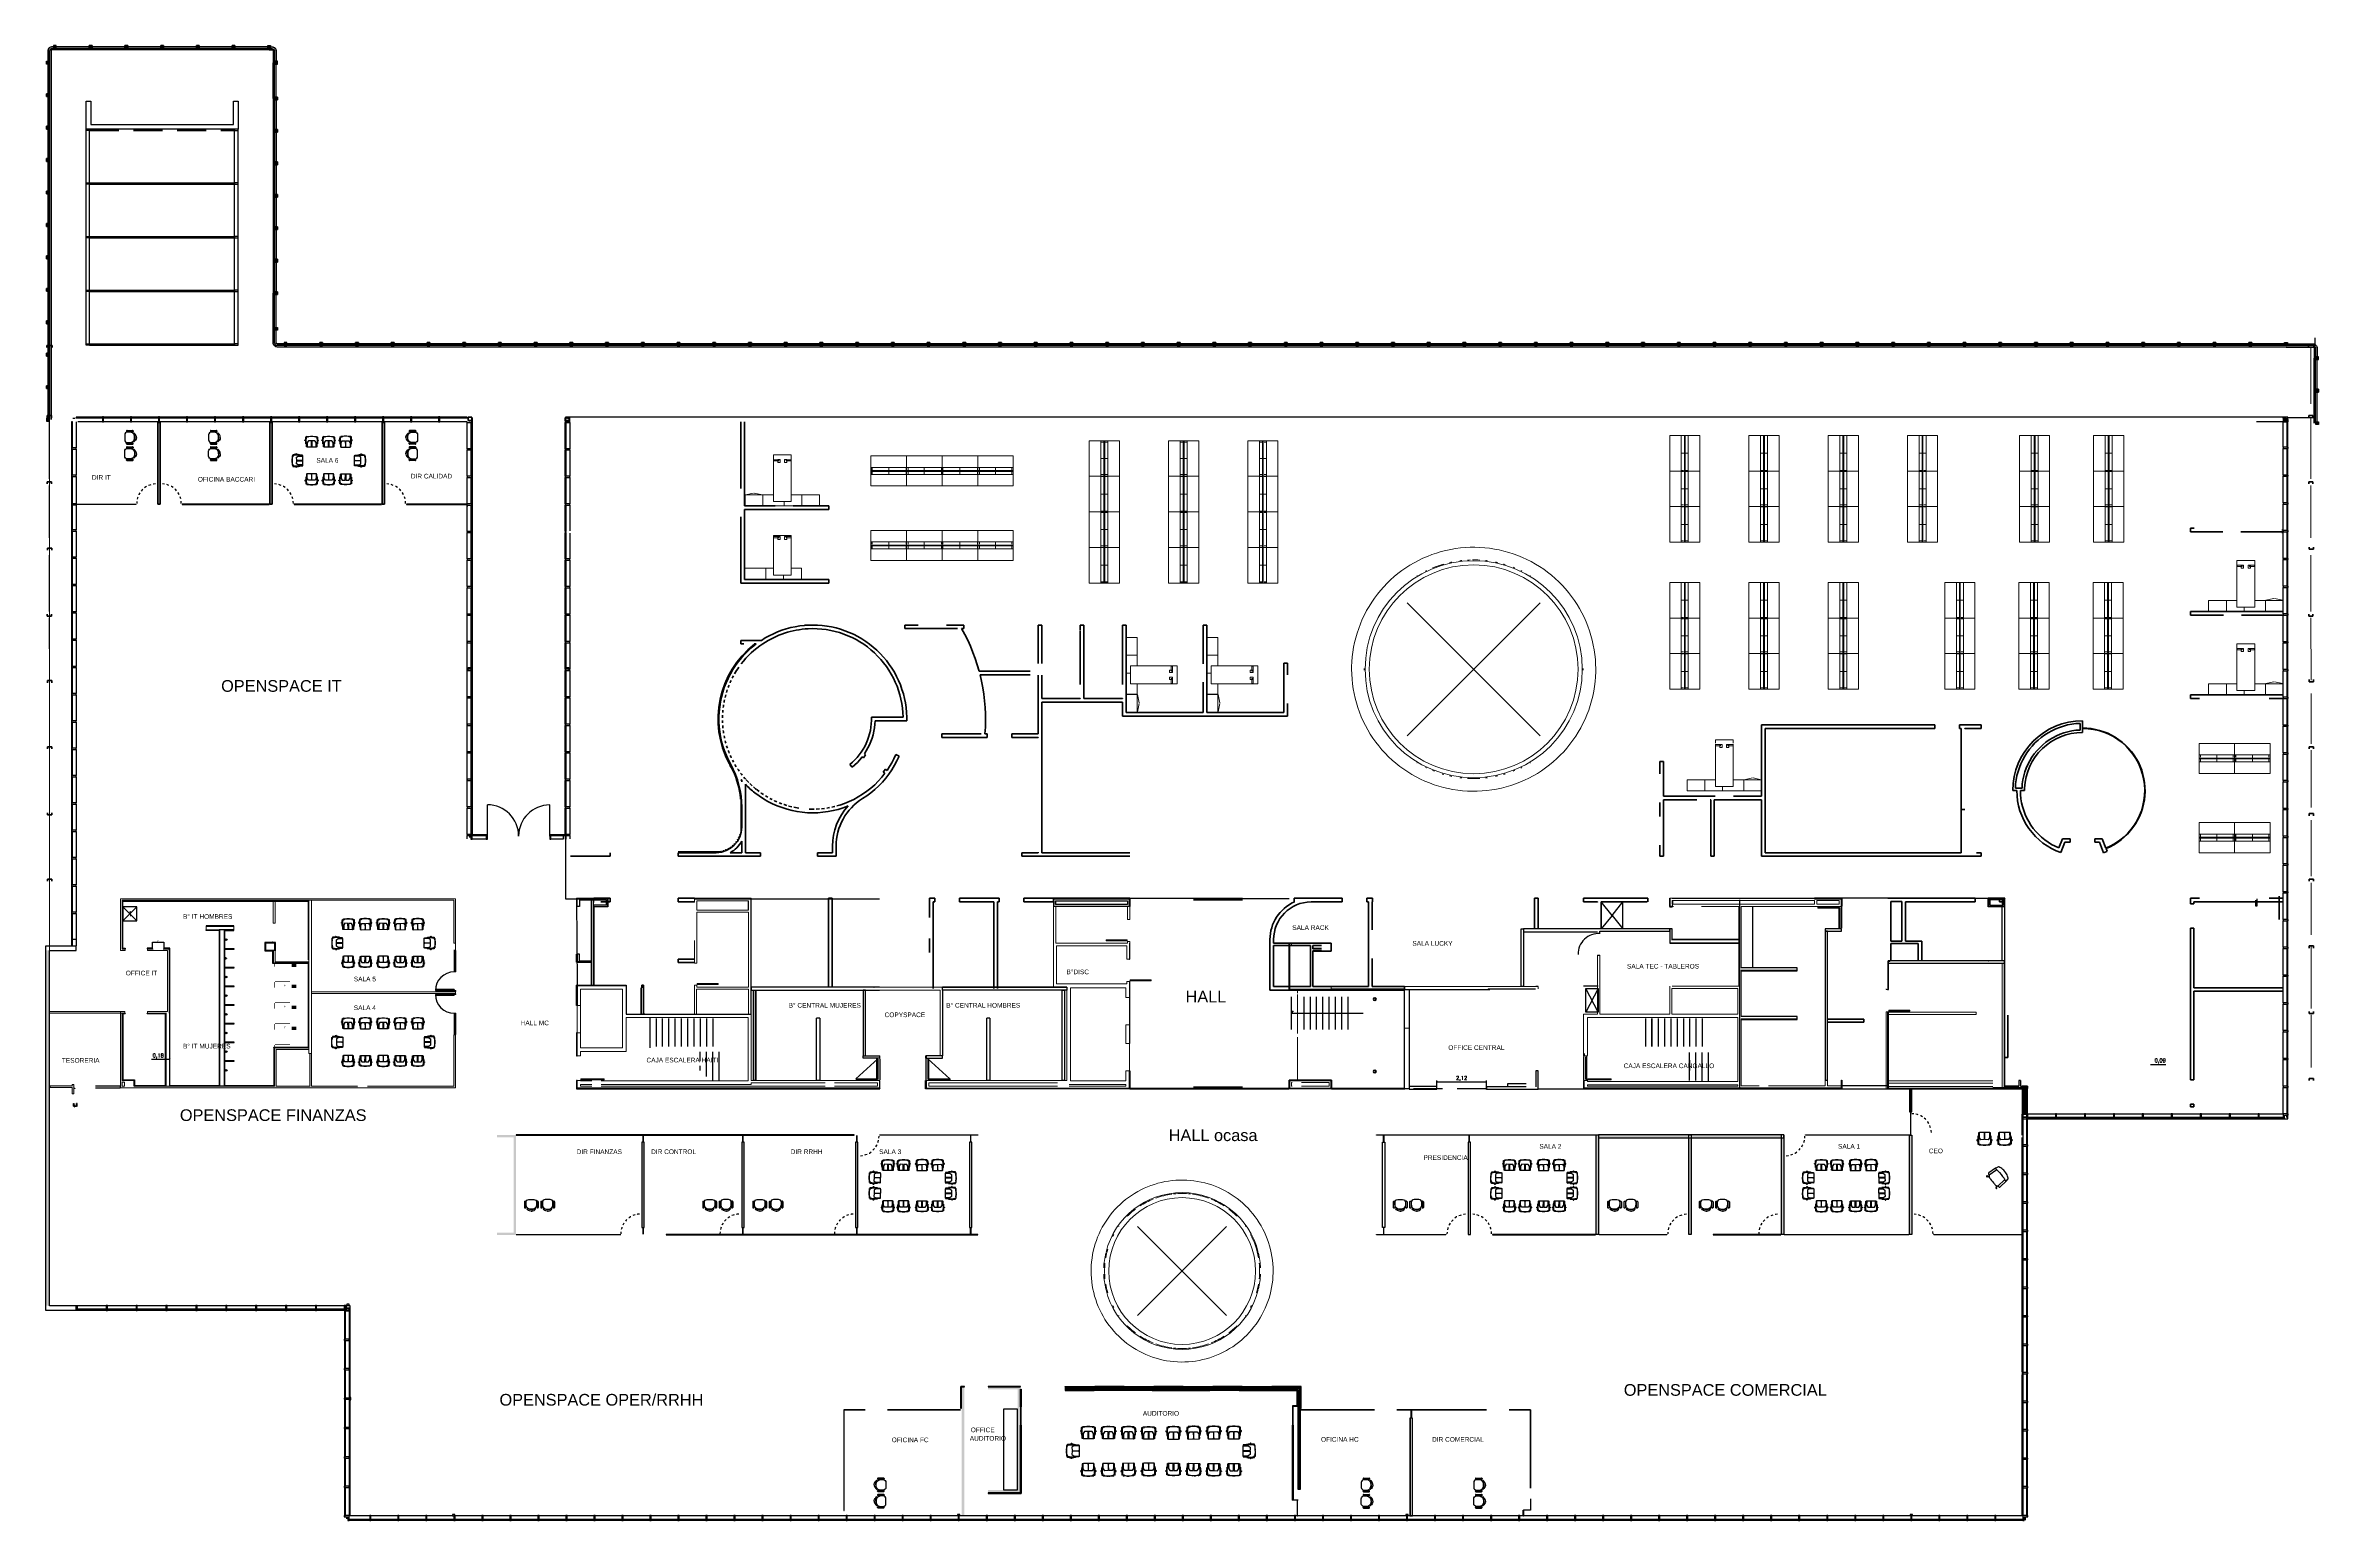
# Model space of a CAD drawing. Header units: millimetres. Extents: x 32.4 to 129.7, y 76.1 to 139.3.
import ezdxf

# ---------------------------------------------------------------- set-up
doc = ezdxf.new("R2010")
doc.units = ezdxf.units.MM
for name, pattern in [('Dash', [3.5, 2, -1.5]), ('Hidden', [7.14375, 4.7625, -2.38125]), ('HIDDEN2', [0.1875, 0.125, -0.0625]), ('Hidden_2_', [0.007144, 0.004763, -0.002381])]:
    doc.linetypes.add(name, pattern=pattern)
for name, color, linetype, lineweight in [('A-FURN-WKSF', 7, 'Continuous', 9), ('A-WALL-FULL', 7, 'Continuous', 13), ('Doors', 7, 'Continuous', 13), ('G-PLANOTM', 7, 'Continuous', 9), ('MAMPARAS', 7, 'Continuous', 0), ('MAMPARAS NUEVAS', 7, 'Continuous', 5), ('Panel', 7, 'Continuous', 13), ('proyeccion', 7, 'Hidden', 9), ('S-----TEP', 7, 'Continuous', 9)]:
    doc.layers.add(name, color=color, linetype=linetype, lineweight=lineweight)
for name, color, linetype in [('carpinteria vidrio', 7, 'Continuous'), ('DURLOCK', 7, 'Continuous'), ('HATCH LADRILLO COMUN', 7, 'Continuous'), ('LADRILLO HU 018', 7, 'Continuous'), ('Lineas Carpintería', 7, 'Continuous'), ('Lineas Proyecciones', 7, 'Hidden'), ('n carpinteria proyeccion', 7, 'Hidden'), ('n carpinteria vidrio', 7, 'Continuous'), ('n tabique', 7, 'Continuous'), ('n tabique revestimiento', 7, 'Continuous'), ('Sectores', 3, 'Continuous'), ('tabique', 7, 'Continuous'), ('tabique revestimiento', 7, 'Continuous'), ('tabiqueria modular vista', 7, 'Continuous')]:
    doc.layers.add(name, color=color, linetype=linetype)
doc.layers.get('Doors').off()
doc.styles.add('MtXpl_Arial_Unicode_', font='ARIALUNI.ttf')
doc.styles.get("Standard").update_dxf_attribs({"font": 'txt.shx'})
doc.dimstyles.new('COTA 100', dxfattribs={"dimtxt": 0.16, "dimasz": 0.07, "dimexe": 0.05, "dimexo": 0, "dimgap": 0.05, "dimtad": 1, "dimzin": 1, "dimtxsty": 'Standard', "dimblk": 'ARCHTICK', "dimcen": 2.5, "dimclrd": 1, "dimclre": 8, "dimadec": 0, "dimazin": 0, "dimtfac": 1, "dimtmove": 0, "dimatfit": 3, "dimldrblk": 'ARCHTICK', "dimfxl": 0, "dimarcsym": 1})

# ---------------------------------------------------------------- blocks, each defined once
blk = doc.blocks.new('MC-Miscellaneous Channel - MC9X23_9-2971277-02 - Planta Alta 1-200')
at = {"layer": 'S-----TEP', "color": 50, "lineweight": 50}
for p, q in [((-55.183861, 27.909173), (-55.183861, 27.996803)), ((-55.183861, 27.996803), (-54.955261, 27.996803)), ((-54.955261, 27.996803), (-54.955261, 27.909173))]:
    blk.add_line(p, q, dxfattribs=at)
blk = doc.blocks.new('MC-Miscellaneous Channel - MC9X23_9-2971108-02 - Planta Alta 1-200')
at = {"layer": 'S-----TEP', "color": 50, "lineweight": 50}
for p, q in [((41.681635, 27.914173), (41.681635, 28.001803)), ((41.681635, 28.001803), (41.910235, 28.001803)), ((41.910235, 28.001803), (41.910235, 27.914173))]:
    blk.add_line(p, q, dxfattribs=at)
blk = doc.blocks.new('Modulo Baranda 1380mm')
for p, q in [((-72892.452384, 213337.794696), (-72893.832384, 213337.794696)), ((-72892.452384, 213337.784696), (-72893.832384, 213337.784696))]:
    blk.add_line(p, q)
for points in [[(-72893.777384, 213337.794696), (-72893.777384, 213337.849696), (-72893.897384, 213337.849696), (-72893.897384, 213337.794696)], [(-72893.897384, 213337.784696), (-72893.897384, 213337.729696), (-72893.842384, 213337.729696)], [(-72893.842384, 213337.719696), (-72893.842384, 213337.759696)], [(-72892.447384, 213337.719696), (-72893.837384, 213337.719696)], [(-72892.447384, 213337.659696), (-72893.837384, 213337.659696)], [(-72893.832384, 213337.729696), (-72893.777384, 213337.729696), (-72893.777384, 213337.784696)], [(-72893.832384, 213337.719696), (-72893.832384, 213337.759696)], [(-72892.507384, 213337.794696), (-72892.507384, 213337.849696), (-72892.387384, 213337.849696), (-72892.387384, 213337.794696)], [(-72892.452384, 213337.729696), (-72892.507384, 213337.729696), (-72892.507384, 213337.784696)], [(-72892.452384, 213337.719696), (-72892.452384, 213337.759696)], [(-72892.387384, 213337.784696), (-72892.387384, 213337.729696), (-72892.442384, 213337.729696)], [(-72892.442384, 213337.719696), (-72892.442384, 213337.759696)]]:
    blk.add_lwpolyline(points)
for points in [[(-72893.872026, 213337.829337), (-72893.867695, 213337.826837), (-72893.867695, 213337.821837), (-72893.872026, 213337.819337), (-72893.876356, 213337.821837), (-72893.876356, 213337.826837)], [(-72893.872026, 213337.750055), (-72893.867695, 213337.752555), (-72893.867695, 213337.757555), (-72893.872026, 213337.760055), (-72893.876356, 213337.757555), (-72893.876356, 213337.752555)], [(-72893.842384, 213337.819696), (-72893.842384, 213337.759696), (-72893.832384, 213337.759696), (-72893.832384, 213337.819696)], [(-72893.802743, 213337.829337), (-72893.807074, 213337.826837), (-72893.807074, 213337.821837), (-72893.802743, 213337.819337), (-72893.798413, 213337.821837), (-72893.798413, 213337.826837)], [(-72893.802743, 213337.750055), (-72893.807074, 213337.752555), (-72893.807074, 213337.757555), (-72893.802743, 213337.760055), (-72893.798413, 213337.757555), (-72893.798413, 213337.752555)], [(-72892.482026, 213337.829337), (-72892.477695, 213337.826837), (-72892.477695, 213337.821837), (-72892.482026, 213337.819337), (-72892.486356, 213337.821837), (-72892.486356, 213337.826837)], [(-72892.482026, 213337.750055), (-72892.477695, 213337.752555), (-72892.477695, 213337.757555), (-72892.482026, 213337.760055), (-72892.486356, 213337.757555), (-72892.486356, 213337.752555)], [(-72892.442384, 213337.819696), (-72892.442384, 213337.759696), (-72892.452384, 213337.759696), (-72892.452384, 213337.819696)], [(-72892.412743, 213337.829337), (-72892.417074, 213337.826837), (-72892.417074, 213337.821837), (-72892.412743, 213337.819337), (-72892.408413, 213337.821837), (-72892.408413, 213337.826837)], [(-72892.412743, 213337.750055), (-72892.417074, 213337.752555), (-72892.417074, 213337.757555), (-72892.412743, 213337.760055), (-72892.408413, 213337.757555), (-72892.408413, 213337.752555)]]:
    blk.add_lwpolyline(points, close=True)
for centre, radius in [((-72893.872026, 213337.824337), 0.00634), ((-72893.872026, 213337.755055), 0.00634), ((-72893.872026, 213337.824337), 0.00433), ((-72893.872026, 213337.755055), 0.00433), ((-72893.872026, 213337.824337), 0.002732), ((-72893.872026, 213337.755055), 0.002732), ((-72893.872026, 213337.824337), 0.002203), ((-72893.872026, 213337.755055), 0.002203), ((-72893.802743, 213337.824337), 0.00634), ((-72893.802743, 213337.755055), 0.00634), ((-72893.802743, 213337.824337), 0.00433), ((-72893.802743, 213337.755055), 0.00433), ((-72893.802743, 213337.824337), 0.002732), ((-72893.802743, 213337.755055), 0.002732), ((-72893.802743, 213337.824337), 0.002203), ((-72893.802743, 213337.755055), 0.002203), ((-72892.482026, 213337.824337), 0.00634), ((-72892.482026, 213337.755055), 0.00634), ((-72892.482026, 213337.824337), 0.00433), ((-72892.482026, 213337.755055), 0.00433), ((-72892.482026, 213337.824337), 0.002732), ((-72892.482026, 213337.755055), 0.002732), ((-72892.482026, 213337.824337), 0.002203), ((-72892.482026, 213337.755055), 0.002203), ((-72892.412743, 213337.824337), 0.00634), ((-72892.412743, 213337.755055), 0.00634), ((-72892.412743, 213337.824337), 0.00433), ((-72892.412743, 213337.755055), 0.00433), ((-72892.412743, 213337.824337), 0.002732), ((-72892.412743, 213337.755055), 0.002732), ((-72892.412743, 213337.824337), 0.002203), ((-72892.412743, 213337.755055), 0.002203)]:
    blk.add_circle(centre, radius)
blk = doc.blocks.new('Modulo Baranda 1530mm')
for p, q in [((-72892.312384, 213338.088659), (-72893.832384, 213338.088659)), ((-72892.312384, 213338.078659), (-72893.832384, 213338.078659))]:
    blk.add_line(p, q)
for points in [[(-72893.777384, 213338.088659), (-72893.777384, 213338.143659), (-72893.897384, 213338.143659), (-72893.897384, 213338.088659)], [(-72892.367384, 213338.088659), (-72892.367384, 213338.143659), (-72892.247384, 213338.143659), (-72892.247384, 213338.088659)], [(-72893.897384, 213338.078659), (-72893.897384, 213338.023659), (-72893.842384, 213338.023659)], [(-72893.842384, 213338.013659), (-72893.842384, 213338.053659)], [(-72892.307384, 213338.013659), (-72893.837384, 213338.013659)], [(-72892.307384, 213337.953659), (-72893.837384, 213337.953659)], [(-72893.832384, 213338.023659), (-72893.777384, 213338.023659), (-72893.777384, 213338.078659)], [(-72893.832384, 213338.013659), (-72893.832384, 213338.053659)], [(-72892.312384, 213338.023659), (-72892.367384, 213338.023659), (-72892.367384, 213338.078659)], [(-72892.312384, 213338.013659), (-72892.312384, 213338.053659)], [(-72892.247384, 213338.078659), (-72892.247384, 213338.023659), (-72892.302384, 213338.023659)], [(-72892.302384, 213338.013659), (-72892.302384, 213338.053659)]]:
    blk.add_lwpolyline(points)
for points in [[(-72893.872026, 213338.1233), (-72893.867695, 213338.1208), (-72893.867695, 213338.1158), (-72893.872026, 213338.1133), (-72893.876356, 213338.1158), (-72893.876356, 213338.1208)], [(-72893.872026, 213338.044018), (-72893.867695, 213338.046518), (-72893.867695, 213338.051518), (-72893.872026, 213338.054018), (-72893.876356, 213338.051518), (-72893.876356, 213338.046518)], [(-72893.842384, 213338.113659), (-72893.842384, 213338.053659), (-72893.832384, 213338.053659), (-72893.832384, 213338.113659)], [(-72893.802743, 213338.1233), (-72893.807074, 213338.1208), (-72893.807074, 213338.1158), (-72893.802743, 213338.1133), (-72893.798413, 213338.1158), (-72893.798413, 213338.1208)], [(-72893.802743, 213338.044018), (-72893.807074, 213338.046518), (-72893.807074, 213338.051518), (-72893.802743, 213338.054018), (-72893.798413, 213338.051518), (-72893.798413, 213338.046518)], [(-72892.342026, 213338.1233), (-72892.337695, 213338.1208), (-72892.337695, 213338.1158), (-72892.342026, 213338.1133), (-72892.346356, 213338.1158), (-72892.346356, 213338.1208)], [(-72892.342026, 213338.044018), (-72892.337695, 213338.046518), (-72892.337695, 213338.051518), (-72892.342026, 213338.054018), (-72892.346356, 213338.051518), (-72892.346356, 213338.046518)], [(-72892.302384, 213338.113659), (-72892.302384, 213338.053659), (-72892.312384, 213338.053659), (-72892.312384, 213338.113659)], [(-72892.272743, 213338.1233), (-72892.277074, 213338.1208), (-72892.277074, 213338.1158), (-72892.272743, 213338.1133), (-72892.268413, 213338.1158), (-72892.268413, 213338.1208)], [(-72892.272743, 213338.044018), (-72892.277074, 213338.046518), (-72892.277074, 213338.051518), (-72892.272743, 213338.054018), (-72892.268413, 213338.051518), (-72892.268413, 213338.046518)]]:
    blk.add_lwpolyline(points, close=True)
for centre, radius in [((-72893.872026, 213338.1183), 0.00634), ((-72893.872026, 213338.049018), 0.00634), ((-72893.872026, 213338.1183), 0.00433), ((-72893.872026, 213338.049018), 0.00433), ((-72893.872026, 213338.1183), 0.002732), ((-72893.872026, 213338.049018), 0.002732), ((-72893.872026, 213338.1183), 0.002203), ((-72893.872026, 213338.049018), 0.002203), ((-72893.802743, 213338.1183), 0.00634), ((-72893.802743, 213338.049018), 0.00634), ((-72893.802743, 213338.1183), 0.00433), ((-72893.802743, 213338.049018), 0.00433), ((-72893.802743, 213338.1183), 0.002732), ((-72893.802743, 213338.049018), 0.002732), ((-72893.802743, 213338.1183), 0.002203), ((-72893.802743, 213338.049018), 0.002203), ((-72892.342026, 213338.1183), 0.00634), ((-72892.342026, 213338.049018), 0.00634), ((-72892.342026, 213338.1183), 0.00433), ((-72892.342026, 213338.049018), 0.00433), ((-72892.342026, 213338.1183), 0.002732), ((-72892.342026, 213338.049018), 0.002732), ((-72892.342026, 213338.1183), 0.002203), ((-72892.342026, 213338.049018), 0.002203), ((-72892.272743, 213338.1183), 0.00634), ((-72892.272743, 213338.049018), 0.00634), ((-72892.272743, 213338.1183), 0.00433), ((-72892.272743, 213338.049018), 0.00433), ((-72892.272743, 213338.1183), 0.002732), ((-72892.272743, 213338.049018), 0.002732), ((-72892.272743, 213338.1183), 0.002203), ((-72892.272743, 213338.049018), 0.002203)]:
    blk.add_circle(centre, radius)
blk = doc.blocks.new('Single - Plain Panel - Hollow Metal Frame - 900 x 2100 - Interior-1530264-PLANTA CONSTRUCTIVA - NIVEL 01')
at = {"layer": 'Panel', "color": 7, "lineweight": 18}
for p, q in [((-17.716535, 38), (-15.966535, 38)), ((-17.716535, 2.566929), (-17.716535, 38)), ((-17.716535, 2.566929), (-15.966535, 2.566929)), ((-15.966535, 2.566929), (-15.966535, 38))]:
    blk.add_line(p, q, dxfattribs=at)
blk = doc.blocks.new('Single - Plain Panel - Hollow Metal Frame - 900 x 2100 - Interior-1530265-PLANTA CONSTRUCTIVA - NIVEL 01')
at = {"layer": 'Panel', "color": 7, "lineweight": 18}
for p, q in [((-17.716535, -3.15748), (-15.966535, -3.15748)), ((-17.716535, -3.15748), (-17.716535, -38.590551)), ((-15.966535, -3.15748), (-15.966535, -38.590551)), ((-17.716535, -38.590551), (-15.966535, -38.590551))]:
    blk.add_line(p, q, dxfattribs=at)
blk = doc.blocks.new('Single - Plain Panel - Hollow Metal Frame - 1000 x 2100 - Interior-1530285-PLANTA CONSTRUCTIVA - NIVEL 01')
at = {"layer": 'Panel', "color": 7, "lineweight": 18}
for p, q in [((-19.685039, -3.846457), (-17.935039, -3.846457)), ((-19.685039, -3.846457), (-19.685039, -43.216535)), ((-17.935039, -3.846457), (-17.935039, -43.216535)), ((-19.685039, -43.216535), (-17.935039, -43.216535))]:
    blk.add_line(p, q, dxfattribs=at)
blk = doc.blocks.new('Single - Plain Panel - Hollow Metal Frame - 900 x 2100 - Exterior-1530422-PLANTA CONSTRUCTIVA - NIVEL 01')
at = {"layer": 'Panel', "color": 7, "lineweight": 18}
for p, q in [((-17.716535, -3.15748), (-15.966535, -3.15748)), ((-17.716535, -3.15748), (-17.716535, -38.590551)), ((-15.966535, -3.15748), (-15.966535, -38.590551)), ((-17.716535, -38.590551), (-15.966535, -38.590551))]:
    blk.add_line(p, q, dxfattribs=at)
blk = doc.blocks.new('Single - Plain Panel - Hollow Metal Frame - 900 x 2100 - Interior-1535542-PLANTA CONSTRUCTIVA - NIVEL 01')
at = {"layer": 'Panel', "color": 7, "lineweight": 18}
for p, q in [((-17.716535, -2.468504), (-15.966535, -2.468504)), ((-17.716535, -2.468504), (-17.716535, -37.901575)), ((-17.716535, -37.901575), (-15.966535, -37.901575)), ((-15.966535, -2.468504), (-15.966535, -37.901575))]:
    blk.add_line(p, q, dxfattribs=at)
blk = doc.blocks.new('Single - Plain Panel - Hollow Metal Frame - 900 x 2100 - Interior-1587228-PLANTA CONSTRUCTIVA - NIVEL 01')
at = {"layer": 'Panel', "color": 7, "lineweight": 18}
for p, q in [((-17.716535, 37.901575), (-15.966535, 37.901575)), ((-17.716535, 2.468504), (-17.716535, 37.901575)), ((-17.716535, 2.468504), (-15.966535, 2.468504)), ((-15.966535, 2.468504), (-15.966535, 37.901575))]:
    blk.add_line(p, q, dxfattribs=at)
blk = doc.blocks.new('Single - Plain Panel - Hollow Metal Frame - 900 x 2100 - Interior-V3-PLANTA CONSTRUCTIVA - NIVEL 01')
at = {"layer": 'Panel', "color": 7, "lineweight": 18}
for p, q in [((-17.716535, -2.468504), (-15.966535, -2.468504)), ((-17.716535, -2.468504), (-17.716535, -37.901575)), ((-17.716535, -37.901575), (-15.966535, -37.901575)), ((-15.966535, -2.468504), (-15.966535, -37.901575))]:
    blk.add_line(p, q, dxfattribs=at)
blk = doc.blocks.new('Interiors - 53_8406_000 - CoreShell_rvt-1-PLANTA CONSTRUCTIVA - NIVEL 01')
at = {"layer": 'A-WALL-FULL', "color": 7, "lineweight": 18}
for p, q in [((896.456999, 1083.141872), (896.456999, 1069.362344)), ((901.181408, 1083.141872), (896.456999, 1083.141872)), ((920.862828, 1083.141872), (901.181408, 1083.141872)), ((901.181408, 1080.385966), (920.862828, 1080.385966)), ((901.181408, 1069.362344), (901.181408, 1080.385966)), ((925.587237, 1083.141872), (920.862828, 1083.141872)), ((920.862828, 1080.385966), (920.862828, 977.944278)), ((925.587237, 1076.173382), (925.587237, 1083.141872)), ((1186.220778, 1083.141838), (1095.078928, 1083.141838)), ((1095.078928, 1083.141838), (1095.078928, 1079.00798)), ((1095.078928, 1079.00798), (1095.078928, 1076.636882)), ((1099.015936, 1079.00798), (1186.220778, 1079.00798)), ((1099.015936, 1062.984392), (1099.015936, 1079.00798)), ((1190.748337, 1083.141838), (1186.220778, 1083.141838)), ((1186.220778, 1079.00798), (1186.220778, 1062.984392)), ((1190.748337, 933.259982), (1190.748337, 1083.141838)), ((1704.331488, 1082.35447), (1700.39448, 1082.35447)), ((1700.39448, 1082.35447), (1700.39448, 1007.27573)), ((1829.324249, 1082.35447), (1704.331488, 1082.35447)), ((1704.331488, 1073.299352), (1704.331488, 1078.417463)), ((1704.331488, 1078.417463), (1825.387241, 1078.417463)), ((1825.387241, 1073.299352), (1704.331488, 1073.299352)), ((1825.387241, 1078.417463), (1825.387241, 1073.299352)), ((1829.324249, 1078.417463), (1829.324249, 1082.35447)), ((1829.324249, 1047.645809), (1829.324249, 1078.417463)), ((2739.850924, 1073.299352), (2739.783972, 1073.299352)), ((2739.783972, 1073.299352), (2739.783972, 1069.362344)), ((2743.787932, 1083.141872), (2739.850924, 1083.141872)), ((2739.850924, 1079.204864), (2739.850924, 1073.299352)), ((3025.217043, 1083.141872), (2743.787932, 1083.141872)), ((2743.787932, 1073.299352), (2743.787932, 1079.204864)), ((2743.787932, 1079.204864), (2983.996772, 1079.204864)), ((2983.996772, 1073.299352), (2743.787932, 1073.299352)), ((2983.996772, 1079.204864), (2983.996772, 1073.299352)), ((2987.93378, 1073.299352), (2987.93378, 1079.204864)), ((2987.93378, 1079.204864), (3025.217043, 1079.204864)), ((3025.217043, 1073.299352), (2987.93378, 1073.299352)), ((3029.154051, 1083.141872), (3025.217043, 1083.141872)), ((3025.217043, 1079.204864), (3025.217043, 1073.299352)), ((3029.154051, 1073.299352), (3029.154051, 1083.141872)), ((3029.154051, 1069.362344), (3029.154051, 1073.299352)), ((3304.094996, 1082.35447), (3300.157988, 1082.35447)), ((3300.157988, 1082.35447), (3300.157988, 1073.299352)), ((3300.157988, 1073.299352), (3304.094996, 1073.299352)), ((3304.094996, 1073.299352), (3304.094996, 1082.35447)), ((896.456999, 1069.362344), (901.181408, 1069.362344)), ((1186.220778, 1062.984392), (1099.015936, 1062.984392)), ((1099.015936, 974.023776), (1099.015936, 1059.637935)), ((1099.015936, 1059.637935), (1186.220778, 1059.637935)), ((1186.220778, 1059.637935), (1186.220778, 933.259997)), ((1704.331488, 1007.27573), (1704.331488, 1069.362344)), ((1704.331488, 1069.362344), (1825.387241, 1069.362344)), ((1825.387241, 1069.362344), (1825.387241, 1047.645809)), ((1825.387241, 1047.645809), (1829.324249, 1047.645809)), ((2739.783972, 1069.362344), (2739.850924, 1069.362344)), ((2739.850924, 1069.362344), (2739.850924, 1068.00014)), ((2739.850924, 1068.00014), (2743.787932, 1068.00014)), ((2743.787932, 1069.362344), (2746.063487, 1069.362344)), ((2743.787932, 1068.00014), (2743.787932, 1069.362344)), ((2793.307581, 1069.362344), (2856.299879, 1069.362344)), ((2856.299879, 1069.362344), (2856.299879, 934.8348)), ((2860.236887, 1069.362344), (3025.217043, 1069.362344)), ((2860.236887, 966.065515), (2860.236887, 1069.362344)), ((3025.217043, 1069.362344), (3025.217043, 1069.181242)), ((3025.217043, 1069.181242), (3029.154051, 1069.181242)), ((3029.154051, 1069.181242), (3029.154051, 1069.362344)), ((3300.157988, 1069.362344), (3300.157988, 977.945022)), ((3304.094996, 1069.362344), (3300.157988, 1069.362344)), ((3304.094996, 763.574943), (3304.094996, 1069.362344)), ((1095.078928, 1012.069953), (1095.078928, 974.023776)), ((1700.39448, 1007.27573), (1700.39448, 938.968658)), ((1705.51259, 1007.27573), (1704.331488, 1007.27573)), ((1824.009288, 1007.27573), (1705.51259, 1007.27573)), ((1705.51259, 938.968658), (1705.51259, 1002.748171)), ((1705.51259, 1002.748171), (1824.009288, 1002.748171)), ((1825.387241, 1007.27573), (1824.009288, 1007.27573)), ((1824.009288, 1002.748171), (1824.009288, 980.322989)), ((1825.387241, 1010.212738), (1825.387241, 1007.27573)), ((1829.324249, 1010.212738), (1825.387241, 1010.212738)), ((1829.324249, 1007.27573), (1829.324249, 1010.212738)), ((1829.324249, 980.322989), (1829.324249, 1007.27573)), ((2152.362511, 1006.685179), (2101.772161, 1006.685179)), ((2101.772161, 1006.685179), (2101.772161, 1002.748171)), ((2101.772161, 1002.748171), (2133.858775, 1002.748171)), ((2133.858775, 1002.748171), (2133.858775, 934.4411)), ((2137.795783, 1002.748171), (2152.362511, 1002.748171)), ((2137.795783, 998.811163), (2137.795783, 1002.748171)), ((2152.362511, 998.811163), (2137.795783, 998.811163)), ((3025.217043, 1031.567069), (3001.594996, 1031.567069)), ((3001.594996, 1031.567069), (3001.594996, 1027.630061)), ((3001.594996, 1027.630061), (3001.594996, 766.724549)), ((3005.532004, 1027.630061), (3025.217043, 1027.630061)), ((3005.532004, 766.724549), (3005.532004, 1027.630061)), ((3025.217043, 1031.748171), (3025.217043, 1031.567069)), ((3029.154051, 1031.748171), (3025.217043, 1031.748171)), ((3025.217043, 1027.630061), (3029.154051, 1027.630061)), ((3029.154051, 1027.630061), (3029.154051, 1031.748171)), ((901.181408, 988.9679), (896.456999, 988.9679)), ((896.456999, 988.9679), (896.456999, 975.188372)), ((896.456999, 975.188372), (901.181408, 975.188372)), ((901.181408, 977.944278), (901.181408, 988.9679)), ((920.862828, 977.944278), (901.181408, 977.944278)), ((901.181408, 975.188372), (920.862828, 975.188372)), ((920.862828, 975.188372), (920.862828, 936.606453)), ((1095.078928, 974.023776), (1099.015936, 974.023776)), ((1824.009288, 980.322989), (1829.324249, 980.322989)), ((2137.795783, 934.4411), (2137.795783, 994.874155)), ((2137.795783, 994.874155), (2152.362511, 994.874155)), ((2618.110744, 987.07888), (2618.110744, 887.787541)), ((2622.047752, 887.787541), (2622.047752, 987.07888)), ((2954.350901, 966.065515), (2860.236887, 966.065515)), ((2860.236887, 934.8348), (2860.236887, 962.128507)), ((2860.236887, 962.128507), (2954.350901, 962.128507)), ((2954.350901, 962.128507), (2954.350901, 966.065515)), ((3108.780035, 976.567069), (3107.205232, 976.567069)), ((3110.630227, 976.567069), (3108.780035, 976.567069)), ((3108.780035, 929.141872), (3108.780035, 974.008014)), ((3108.780035, 974.008014), (3300.157988, 974.008014)), ((3300.157988, 977.945022), (3110.630227, 977.945022)), ((3110.630227, 977.945022), (3110.630227, 976.567069)), ((3300.157988, 974.008014), (3300.157988, 763.574943)), ((903.149912, 936.606453), (896.456999, 936.606453)), ((896.456999, 936.606453), (896.456999, 902.218064)), ((920.862828, 936.606453), (903.149912, 936.606453)), ((903.149912, 902.218064), (903.149912, 929.91354)), ((903.149912, 929.91354), (974.016055, 929.91354)), ((979.921567, 936.606453), (953.226351, 936.606453)), ((974.016055, 929.91354), (974.016055, 830.700926)), ((979.921567, 929.91354), (979.921567, 936.606453)), ((979.921567, 887.787481), (979.921567, 929.91354)), ((1095.078928, 936.590705), (1095.078928, 929.91354)), ((1099.015936, 936.590705), (1095.078928, 936.590705)), ((1095.078928, 929.91354), (1095.078928, 887.787481)), ((1098.425385, 929.91354), (1099.015936, 929.91354)), ((1098.425385, 887.787481), (1098.425385, 929.91354)), ((1099.015936, 933.259997), (1099.015936, 936.590705)), ((1186.220778, 933.259997), (1099.015936, 933.259997)), ((1099.015936, 929.91354), (1186.220778, 929.91354)), ((1186.220778, 929.91354), (1186.220778, 887.787481)), ((1700.39448, 933.259982), (1190.748337, 933.259982)), ((1190.748337, 887.787481), (1190.748337, 928.141872)), ((1190.748337, 928.141872), (1194.685345, 928.141872)), ((1194.685345, 928.141872), (1194.685345, 775.779902)), ((1198.819204, 928.141872), (1379.331216, 928.141872)), ((1198.819204, 775.779902), (1198.819204, 928.141872)), ((1379.331216, 928.141872), (1379.331216, 813.575178)), ((1383.268224, 928.141872), (1509.252476, 928.141872)), ((1383.268224, 817.512186), (1383.268224, 928.141872)), ((1509.252476, 928.141872), (1509.252476, 817.512186)), ((1513.189484, 928.141872), (1700.39448, 928.141872)), ((1513.189484, 817.512186), (1513.189484, 928.141872)), ((1700.39448, 938.968658), (1700.39448, 933.259982)), ((1700.39448, 928.141886), (1715.354838, 928.141886)), ((1723.228854, 938.968658), (1705.51259, 938.968658)), ((1715.354838, 928.141886), (1715.354838, 775.779902)), ((1719.291846, 775.779902), (1719.291846, 928.141886)), ((1719.291846, 928.141886), (1723.228854, 928.141886)), ((1729.134366, 938.968658), (1723.228854, 938.968658)), ((1723.228854, 928.141886), (1723.228854, 775.779902)), ((1822.631335, 938.968658), (1729.134366, 938.968658)), ((1729.134366, 775.189116), (1729.134366, 931.882044)), ((1729.134366, 931.882044), (1822.631335, 931.882044)), ((1824.009288, 938.968658), (1822.631335, 938.968658)), ((1822.631335, 931.882044), (1822.631335, 915.598579)), ((1824.009288, 942.889918), (1824.009288, 938.968658)), ((1829.324249, 942.889918), (1824.009288, 942.889918)), ((1829.324249, 938.968658), (1829.324249, 942.889918)), ((1829.324249, 915.598579), (1829.324249, 938.968658)), ((2133.858775, 934.4411), (2097.835154, 934.4411)), ((2097.835154, 934.4411), (2097.835154, 928.535589)), ((2097.835154, 928.535589), (2168.701093, 928.535589)), ((2168.701093, 934.4411), (2137.795783, 934.4411)), ((2168.701093, 928.535589), (2168.701093, 934.4411)), ((2300.197358, 934.4411), (2292.323342, 934.4411)), ((2292.323342, 934.4411), (2292.323342, 928.535589)), ((2292.323342, 928.535589), (2292.323342, 864.165494)), ((2433.76035, 934.4411), (2300.197358, 934.4411)), ((2300.197358, 928.535589), (2300.197358, 929.32299)), ((2300.197358, 929.32299), (2430.413893, 929.32299)), ((2300.197358, 864.165494), (2300.197358, 928.535589)), ((2517.520193, 934.4411), (2433.76035, 934.4411)), ((2433.76035, 929.32299), (2433.76035, 930.504093)), ((2433.76035, 930.504093), (2513.386334, 930.504093)), ((2517.520193, 930.504093), (2517.520193, 934.4411)), ((2739.850924, 934.8348), (2739.850924, 930.897792)), ((2739.850924, 930.897792), (2739.850924, 887.787541)), ((2743.197381, 930.897792), (2854.331375, 930.897792)), ((2743.197381, 887.787541), (2743.197381, 930.897792)), ((2854.331375, 934.8348), (2743.787932, 934.8348)), ((2856.299879, 934.8348), (2854.331375, 934.8348)), ((2854.331375, 930.897792), (2854.331375, 887.787541)), ((2860.236887, 883.669431), (2860.236887, 934.8348)), ((3104.843027, 930.385966), (3104.843027, 929.141872)), ((3104.843027, 929.141872), (3108.780035, 929.141872)), ((896.456999, 902.218064), (903.149912, 902.218064)), ((1095.078928, 887.787481), (979.921567, 887.787481)), ((979.921567, 824.795414), (979.921567, 881.88197)), ((979.921567, 881.88197), (1185.827078, 881.88197)), ((1185.827078, 887.787481), (1098.425385, 887.787481)), ((1186.220778, 887.787481), (1185.827078, 887.787481)), ((1185.827078, 881.88197), (1185.827078, 775.189116)), ((1190.748337, 775.779902), (1190.748337, 887.787481)), ((1822.631335, 915.598579), (1829.324249, 915.598579)), ((2594.488885, 887.787541), (2594.488885, 821.448959)), ((2618.110744, 887.787541), (2594.488885, 887.787541)), ((2601.181799, 881.882029), (2854.331375, 881.882029)), ((2601.181799, 817.830848), (2601.181799, 881.882029)), ((2739.850924, 887.787541), (2622.047752, 887.787541)), ((2854.331375, 887.787541), (2743.197381, 887.787541)), ((2854.331375, 881.882029), (2854.331375, 774.204864)), ((2954.350901, 883.669431), (2860.236887, 883.669431)), ((2954.350901, 879.732423), (2954.350901, 883.669431)), ((3104.843027, 891.708801), (3104.843027, 762.00014)), ((3108.780035, 891.708801), (3104.843027, 891.708801)), ((3108.780035, 891.133998), (3108.780035, 891.708801)), ((3256.496571, 891.133998), (3108.780035, 891.133998)), ((3108.780035, 775.189116), (3108.780035, 887.19699)), ((3108.780035, 887.19699), (3256.496571, 887.19699)), ((3256.496571, 887.19699), (3256.496571, 891.133998)), ((903.149912, 856.218064), (896.456999, 856.218064)), ((896.456999, 856.218064), (896.456999, 817.330848)), ((903.149912, 830.700926), (903.149912, 856.218064)), ((1301.181408, 880.897778), (1301.181408, 775.779902)), ((1306.299519, 880.897778), (1301.181408, 880.897778)), ((1306.299519, 775.779902), (1306.299519, 880.897778)), ((1588.100759, 880.897778), (1588.100759, 775.779902)), ((1593.218869, 880.897778), (1588.100759, 880.897778)), ((1593.218869, 775.779902), (1593.218869, 880.897778)), ((1822.631335, 869.598579), (1822.631335, 838.259982)), ((1829.324249, 869.598579), (1822.631335, 869.598579)), ((1829.324249, 838.259982), (1829.324249, 869.598579)), ((2292.323342, 864.165494), (2300.197358, 864.165494)), ((2860.236887, 766.724549), (2860.236887, 879.732423)), ((2860.236887, 879.732423), (2954.350901, 879.732423)), ((896.456999, 817.330848), (903.149912, 817.330848)), ((974.016055, 830.700926), (903.149912, 830.700926)), ((903.149912, 817.330848), (903.149912, 824.795414)), ((903.149912, 824.795414), (974.016055, 824.795414)), ((974.016055, 824.795414), (979.921567, 824.795414)), ((1379.331216, 813.575178), (1383.268224, 813.575178)), ((1407.677673, 817.512186), (1383.268224, 817.512186)), ((1383.268224, 813.575178), (1403.543815, 813.575178)), ((1403.543815, 813.575178), (1403.543815, 813.393841)), ((1403.543815, 813.393841), (1407.677673, 813.393841)), ((1407.677673, 813.575178), (1407.677673, 817.512186)), ((1407.677673, 813.393841), (1407.677673, 813.575178)), ((1484.843027, 817.512186), (1484.843027, 813.394075)), ((1490.157988, 817.512186), (1484.843027, 817.512186)), ((1484.843027, 813.394075), (1490.157988, 813.394075)), ((1509.252476, 817.512186), (1490.157988, 817.512186)), ((1490.157988, 813.394075), (1490.157988, 813.575178)), ((1490.157988, 813.575178), (1513.189484, 813.575178)), ((1513.189484, 813.575178), (1513.189484, 817.512186)), ((1822.631335, 838.259982), (1829.324249, 838.259982)), ((2594.488885, 821.448959), (2594.488885, 817.511951)), ((2594.488885, 817.511951), (2594.488885, 817.330848)), ((2594.488885, 817.330848), (2601.181799, 817.330848)), ((2601.181799, 817.330848), (2601.181799, 817.511951)), ((903.149912, 775.96077), (896.456999, 775.96077)), ((896.456999, 775.96077), (896.456999, 762.00014)), ((903.149912, 775.189116), (903.149912, 775.96077)), ((922.047752, 775.189116), (903.149912, 775.189116)), ((903.149912, 766.133998), (903.149912, 769.283604)), ((903.149912, 769.283604), (922.047752, 769.283604)), ((1185.827078, 775.189116), (937.795783, 775.189116)), ((937.795783, 769.283604), (1190.748337, 769.283604)), ((1194.685345, 775.779902), (1190.748337, 775.779902)), ((1190.748337, 769.283604), (1190.748337, 771.842894)), ((1190.748337, 771.842894), (1315.748539, 771.842894)), ((1301.181408, 775.779902), (1198.819204, 775.779902)), ((1403.543815, 775.779902), (1306.299519, 775.779902)), ((1331.496571, 771.842894), (1403.543815, 771.842894)), ((1403.543815, 775.96077), (1403.543815, 775.779902)), ((1407.677673, 775.96077), (1403.543815, 775.96077)), ((1403.543815, 771.842894), (1403.543815, 766.133998)), ((1407.677673, 762.00014), (1407.677673, 775.96077)), ((1484.843027, 775.961005), (1484.843027, 762.00014)), ((1490.157988, 775.961005), (1484.843027, 775.961005)), ((1490.157988, 775.779902), (1490.157988, 775.961005)), ((1588.100759, 775.779902), (1490.157988, 775.779902)), ((1490.157988, 771.842894), (1707.480823, 771.842894)), ((1490.157988, 766.133998), (1490.157988, 771.842894)), ((1715.354838, 775.779902), (1593.218869, 775.779902)), ((1723.228854, 775.779902), (1719.291846, 775.779902)), ((1727.165862, 769.283604), (1822.631335, 769.283604)), ((1822.631335, 775.189116), (1729.134366, 775.189116)), ((1822.631335, 792.259982), (1822.631335, 775.189116)), ((1829.324249, 792.259982), (1822.631335, 792.259982)), ((1822.631335, 769.283604), (1822.631335, 766.133998)), ((1829.324249, 766.133998), (1829.324249, 792.259982)), ((2165.354637, 776.567069), (2097.835153, 776.567069)), ((2097.835153, 776.567069), (2097.835153, 772.433211)), ((2097.835153, 772.433211), (2097.835153, 762.00014)), ((2101.969012, 772.433211), (2103.150114, 772.433211)), ((2101.969012, 766.133998), (2101.969012, 772.433211)), ((2118.898145, 772.433211), (2165.354637, 772.433211)), ((2169.488495, 776.567069), (2165.354637, 776.567069)), ((2165.354637, 772.433211), (2165.354637, 766.133998)), ((2169.488495, 766.133998), (2169.488495, 776.567069)), ((2601.181799, 775.96077), (2594.488885, 775.96077)), ((2594.488885, 775.96077), (2594.488885, 762.00014)), ((2601.181799, 774.204864), (2601.181799, 775.96077)), ((2854.331375, 774.204864), (2601.181799, 774.204864)), ((2601.181799, 768.299352), (2854.331375, 768.299352)), ((2601.181799, 766.133998), (2601.181799, 768.299352)), ((2854.331375, 768.299352), (2854.331375, 766.133998)), ((2890.551689, 766.724549), (2860.236887, 766.724549)), ((3001.594996, 766.724549), (2906.29972, 766.724549)), ((3029.154051, 766.724549), (3005.532004, 766.724549)), ((3029.154051, 762.787541), (3029.154051, 766.724549)), ((3284.252476, 775.189116), (3108.780035, 775.189116)), ((3108.780035, 765.937148), (3108.780035, 771.252108)), ((3108.780035, 771.252108), (3284.252476, 771.252108)), ((896.456999, 762.00014), (903.149912, 762.00014)), ((922.047752, 766.133998), (903.149912, 766.133998)), ((903.149912, 762.00014), (1403.543815, 762.00014)), ((1315.748539, 766.133998), (937.795783, 766.133998)), ((1403.543815, 766.133998), (1331.496571, 766.133998)), ((1403.543815, 762.00014), (1407.677673, 762.00014)), ((1484.843027, 762.00014), (1490.157988, 762.00014)), ((1707.480823, 766.133998), (1490.157988, 766.133998)), ((1490.157988, 762.00014), (1829.324249, 762.00014)), ((1822.631335, 766.133998), (1727.165862, 766.133998)), ((1829.324249, 762.00014), (1829.324249, 766.133998)), ((2097.835153, 762.00014), (2101.969012, 762.00014)), ((2103.150114, 766.133998), (2101.969012, 766.133998)), ((2101.969012, 762.00014), (2169.488495, 762.00014)), ((2165.354637, 766.133998), (2118.898145, 766.133998)), ((2169.488495, 762.00014), (2169.488495, 766.133998)), ((2594.488885, 762.00014), (2601.181799, 762.00014)), ((2854.331375, 766.133998), (2601.181799, 766.133998)), ((2601.181799, 762.00014), (2854.331375, 762.00014)), ((2854.331375, 762.00014), (2860.236887, 762.00014)), ((2860.236887, 762.00014), (2860.236887, 762.787541)), ((2860.236887, 762.787541), (3029.154051, 762.787541)), ((3104.843027, 762.00014), (3108.780035, 762.00014)), ((3284.252476, 765.937148), (3108.780035, 765.937148)), ((3108.780035, 762.00014), (3284.370586, 762.00014)), ((3284.370586, 762.00014), (3284.370586, 763.378092)), ((3300.157988, 763.574943), (3304.094996, 763.574943))]:
    blk.add_line(p, q, dxfattribs=at)
at = {"layer": 'Doors', "color": 250, "lineweight": 13}
for name, p, rotation in [('Single - Plain Panel - Hollow Metal Frame - 900 x 2100 - Interior-V3-PLANTA CONSTRUCTIVA - NIVEL 01', (3027.185547, 1050.464707), 270), ('Single - Plain Panel - Hollow Metal Frame - 900 x 2100 - Interior-1587228-PLANTA CONSTRUCTIVA - NIVEL 01', (1827.355745, 1028.929274), 90), ('Single - Plain Panel - Hollow Metal Frame - 900 x 2100 - Interior-1535542-PLANTA CONSTRUCTIVA - NIVEL 01', (1097.047432, 955.307241), 90), ('Single - Plain Panel - Hollow Metal Frame - 900 x 2100 - Exterior-1530422-PLANTA CONSTRUCTIVA - NIVEL 01', (1826.666768, 961.606453), 90), ('Single - Plain Panel - Hollow Metal Frame - 900 x 2100 - Interior-1535542-PLANTA CONSTRUCTIVA - NIVEL 01', (3106.811531, 910.425337), 90), ('Single - Plain Panel - Hollow Metal Frame - 1000 x 2100 - Interior-1530285-PLANTA CONSTRUCTIVA - NIVEL 01', (899.803456, 796.645809), 90), ('Single - Plain Panel - Hollow Metal Frame - 900 x 2100 - Interior-1530264-PLANTA CONSTRUCTIVA - NIVEL 01', (1405.610744, 794.677305), 90), ('Single - Plain Panel - Hollow Metal Frame - 900 x 2100 - Interior-1530265-PLANTA CONSTRUCTIVA - NIVEL 01', (1487.500508, 794.67754), 90), ('Single - Plain Panel - Hollow Metal Frame - 1000 x 2100 - Interior-1530285-PLANTA CONSTRUCTIVA - NIVEL 01', (2597.835342, 796.645809), 90)]:
    blk.add_blockref(name, p, dxfattribs=dict(at, rotation=rotation))
blk = doc.blocks.new('Haworth_Intuity_Benching_DoubleSided - 24d 60w-3050947-PLANTA DE MOBILIARIO - NIVEL 01')
at = {"layer": 'A-FURN-WKSF'}
for p, q in [((-21.5, 17.54194), (-21.5, -1.95806)), ((38.5, 17.54194), (-21.5, 17.54194)), ((38.5, 17.54194), (-21.5, 17.54194)), ((-21.5, 17.54194), (-21.5, -1.95806)), ((38.5, -1.95806), (38.5, 17.54194)), ((38.5, -1.95806), (38.5, 17.54194)), ((-21.5, -1.95806), (-21.5, -13.77056)), ((-21.5, -1.95806), (38.5, -1.95806)), ((-21.5, -1.95806), (38.5, -1.95806)), ((38.5, -13.77056), (-21.5, -13.77056)), ((-21.5, -13.77056), (-21.5, -33.27056)), ((38.5, -13.77056), (-21.5, -13.77056)), ((-21.5, -13.77056), (-21.5, -33.27056)), ((-21.5, -33.27056), (38.5, -33.27056)), ((-21.5, -33.27056), (38.5, -33.27056)), ((-21.375, -8.61431), (-21.375, -7.11431)), ((-21.375, -7.11431), (38.375, -7.11431)), ((38.375, -8.61431), (-21.375, -8.61431)), ((-17.375, -7.86431), (34.375, -7.86431)), ((8.5, -6.98931), (8.5, -1.95806)), ((8.5, -8.73931), (8.5, -13.77056)), ((38.375, -7.11431), (38.375, -8.61431)), ((38.5, -13.77056), (38.5, -1.95806)), ((38.5, -33.27056), (38.5, -13.77056)), ((38.5, -33.27056), (38.5, -13.77056))]:
    blk.add_line(p, q, dxfattribs=at)
at = {"layer": 'A-FURN-WKSF', "linetype": 'Dash'}
for p, q in [((-21.25, -13.77056), (-21.25, -1.95806)), ((-19.25, -1.95806), (-19.25, -13.77056))]:
    blk.add_line(p, q, dxfattribs=at)
blk = doc.blocks.new('Haworth_Intuity_Benching_DoubleSided - 24d 60w-3051211-PLANTA DE MOBILIARIO - NIVEL 01')
at = {"layer": 'A-FURN-WKSF'}
for p, q in [((-21.5, 17.54194), (-21.5, -1.95806)), ((38.5, 17.54194), (-21.5, 17.54194)), ((38.5, 17.54194), (-21.5, 17.54194)), ((-21.5, 17.54194), (-21.5, -1.95806)), ((38.5, -1.95806), (38.5, 17.54194)), ((38.5, -1.95806), (38.5, 17.54194)), ((-21.5, -1.95806), (-21.5, -13.77056)), ((-21.5, -1.95806), (38.5, -1.95806)), ((-21.5, -1.95806), (38.5, -1.95806)), ((38.5, -13.77056), (-21.5, -13.77056)), ((-21.5, -13.77056), (-21.5, -33.27056)), ((38.5, -13.77056), (-21.5, -13.77056)), ((-21.5, -13.77056), (-21.5, -33.27056)), ((-21.5, -33.27056), (38.5, -33.27056)), ((-21.5, -33.27056), (38.5, -33.27056)), ((-21.375, -8.61431), (-21.375, -7.11431)), ((-21.375, -7.11431), (38.375, -7.11431)), ((38.375, -8.61431), (-21.375, -8.61431)), ((-17.375, -7.86431), (34.375, -7.86431)), ((8.5, -6.98931), (8.5, -1.95806)), ((8.5, -8.73931), (8.5, -13.77056)), ((38.375, -7.11431), (38.375, -8.61431)), ((38.5, -13.77056), (38.5, -1.95806)), ((38.5, -33.27056), (38.5, -13.77056)), ((38.5, -33.27056), (38.5, -13.77056))]:
    blk.add_line(p, q, dxfattribs=at)
at = {"layer": 'A-FURN-WKSF', "linetype": 'Dash'}
for p, q in [((-21.84375, -13.77056), (-21.84375, -1.95806)), ((-18.65625, -1.95806), (-18.65625, -13.77056))]:
    blk.add_line(p, q, dxfattribs=at)
blk = doc.blocks.new('Haworth_Intuity_Benching_DoubleSided - 24d 60w-3051142-PLANTA DE MOBILIARIO - NIVEL 01')
at = {"layer": 'A-FURN-WKSF'}
for p, q in [((-21.5, 17.54194), (-21.5, -1.95806)), ((38.5, 17.54194), (-21.5, 17.54194)), ((38.5, 17.54194), (-21.5, 17.54194)), ((-21.5, 17.54194), (-21.5, -1.95806)), ((38.5, -1.95806), (38.5, 17.54194)), ((38.5, -1.95806), (38.5, 17.54194)), ((-21.5, -1.95806), (-21.5, -13.77056)), ((-21.5, -1.95806), (38.5, -1.95806)), ((-21.5, -1.95806), (38.5, -1.95806)), ((-21.5, -8.61431), (-21.5, -7.11431)), ((-21.5, -7.11431), (38.375, -7.11431)), ((38.375, -8.61431), (-21.5, -8.61431)), ((38.5, -13.77056), (-21.5, -13.77056)), ((-21.5, -13.77056), (-21.5, -33.27056)), ((38.5, -13.77056), (-21.5, -13.77056)), ((-21.5, -13.77056), (-21.5, -33.27056)), ((-21.5, -33.27056), (38.5, -33.27056)), ((-21.5, -33.27056), (38.5, -33.27056)), ((-17.375, -7.86431), (34.375, -7.86431)), ((8.5, -6.98931), (8.5, -1.95806)), ((8.5, -8.73931), (8.5, -13.77056)), ((38.375, -7.11431), (38.375, -8.61431)), ((38.5, -13.77056), (38.5, -1.95806)), ((38.5, -33.27056), (38.5, -13.77056)), ((38.5, -33.27056), (38.5, -13.77056))]:
    blk.add_line(p, q, dxfattribs=at)
at = {"layer": 'A-FURN-WKSF', "linetype": 'Dash'}
for p, q in [((-22.5, -13.77056), (-22.5, -1.95806)), ((-20.5, -1.95806), (-20.5, -13.77056))]:
    blk.add_line(p, q, dxfattribs=at)
blk = doc.blocks.new('Haworth_Intuity_Benching_DoubleSided - 24d 60w-3051278-PLANTA DE MOBILIARIO - NIVEL 01')
at = {"layer": 'A-FURN-WKSF'}
for p, q in [((-21.5, 17.54194), (-21.5, -1.95806)), ((38.5, 17.54194), (-21.5, 17.54194)), ((38.5, 17.54194), (-21.5, 17.54194)), ((-21.5, 17.54194), (-21.5, -1.95806)), ((38.5, -1.95806), (38.5, 17.54194)), ((38.5, -1.95806), (38.5, 17.54194)), ((-21.5, -1.95806), (-21.5, -13.77056)), ((-21.5, -1.95806), (38.5, -1.95806)), ((-21.5, -1.95806), (38.5, -1.95806)), ((38.5, -13.77056), (-21.5, -13.77056)), ((-21.5, -13.77056), (-21.5, -33.27056)), ((38.5, -13.77056), (-21.5, -13.77056)), ((-21.5, -13.77056), (-21.5, -33.27056)), ((-21.5, -33.27056), (38.5, -33.27056)), ((-21.5, -33.27056), (38.5, -33.27056)), ((-21.375, -8.61431), (-21.375, -7.11431)), ((-21.375, -7.11431), (38.375, -7.11431)), ((38.375, -8.61431), (-21.375, -8.61431)), ((-17.375, -7.86431), (34.375, -7.86431)), ((8.5, -6.98931), (8.5, -1.95806)), ((8.5, -8.73931), (8.5, -13.77056)), ((38.375, -7.11431), (38.375, -8.61431)), ((38.5, -13.77056), (38.5, -1.95806)), ((38.5, -33.27056), (38.5, -13.77056)), ((38.5, -33.27056), (38.5, -13.77056))]:
    blk.add_line(p, q, dxfattribs=at)
at = {"layer": 'A-FURN-WKSF', "linetype": 'Dash'}
for p, q in [((-21.84375, -13.77056), (-21.84375, -1.95806)), ((-18.65625, -1.95806), (-18.65625, -13.77056)), ((36.25, -13.77056), (36.25, -1.95806)), ((38.25, -1.95806), (38.25, -13.77056))]:
    blk.add_line(p, q, dxfattribs=at)
blk = doc.blocks.new('Haworth_Intuity_Benching_DoubleSided - 24d 60w-3051434-PLANTA DE MOBILIARIO - NIVEL 01')
at = {"layer": 'A-FURN-WKSF'}
for p, q in [((-21.5, 33.27056), (38.5, 33.27056)), ((-21.5, 13.77056), (-21.5, 33.27056)), ((-21.5, 33.27056), (38.5, 33.27056)), ((-21.5, 13.77056), (-21.5, 33.27056)), ((-21.5, 1.95806), (-21.5, 13.77056)), ((38.5, 13.77056), (-21.5, 13.77056)), ((38.5, 13.77056), (-21.5, 13.77056)), ((-21.5, 1.95806), (38.5, 1.95806)), ((-21.5, -17.54194), (-21.5, 1.95806)), ((-21.5, -17.54194), (-21.5, 1.95806)), ((-21.5, 1.95806), (38.5, 1.95806)), ((38.375, 8.61431), (-21.375, 8.61431)), ((-21.375, 8.61431), (-21.375, 7.11431)), ((-21.375, 7.11431), (38.375, 7.11431)), ((-17.375, 7.86431), (34.375, 7.86431)), ((8.5, 8.73931), (8.5, 13.77056)), ((8.5, 6.98931), (8.5, 1.95806)), ((38.375, 7.11431), (38.375, 8.61431)), ((38.5, 33.27056), (38.5, 13.77056)), ((38.5, 33.27056), (38.5, 13.77056)), ((38.5, 13.77056), (38.5, 1.95806)), ((38.5, 1.95806), (38.5, -17.54194)), ((38.5, 1.95806), (38.5, -17.54194)), ((38.5, -17.54194), (-21.5, -17.54194)), ((38.5, -17.54194), (-21.5, -17.54194))]:
    blk.add_line(p, q, dxfattribs=at)
at = {"layer": 'A-FURN-WKSF', "linetype": 'Dash'}
for p, q in [((-21.25, 13.77056), (-21.25, 1.95806)), ((-19.25, 1.95806), (-19.25, 13.77056))]:
    blk.add_line(p, q, dxfattribs=at)
blk = doc.blocks.new('Haworth_Intuity_Benching_DoubleSided - 24d 60w-3051435-PLANTA DE MOBILIARIO - NIVEL 01')
at = {"layer": 'A-FURN-WKSF', "linetype": 'Dash'}
for p, q in [((-21.84375, 13.77056), (-21.84375, 1.95806)), ((-18.65625, 1.95806), (-18.65625, 13.77056))]:
    blk.add_line(p, q, dxfattribs=at)
at = {"layer": 'A-FURN-WKSF'}
for p, q in [((-21.5, 33.27056), (38.5, 33.27056)), ((-21.5, 13.77056), (-21.5, 33.27056)), ((-21.5, 33.27056), (38.5, 33.27056)), ((-21.5, 13.77056), (-21.5, 33.27056)), ((-21.5, 1.95806), (-21.5, 13.77056)), ((38.5, 13.77056), (-21.5, 13.77056)), ((38.5, 13.77056), (-21.5, 13.77056)), ((-21.5, 1.95806), (38.5, 1.95806)), ((-21.5, -17.54194), (-21.5, 1.95806)), ((-21.5, -17.54194), (-21.5, 1.95806)), ((-21.5, 1.95806), (38.5, 1.95806)), ((38.375, 8.61431), (-21.375, 8.61431)), ((-21.375, 8.61431), (-21.375, 7.11431)), ((-21.375, 7.11431), (38.375, 7.11431)), ((-17.375, 7.86431), (34.375, 7.86431)), ((8.5, 8.73931), (8.5, 13.77056)), ((8.5, 6.98931), (8.5, 1.95806)), ((38.375, 7.11431), (38.375, 8.61431)), ((38.5, 33.27056), (38.5, 13.77056)), ((38.5, 33.27056), (38.5, 13.77056)), ((38.5, 13.77056), (38.5, 1.95806)), ((38.5, 1.95806), (38.5, -17.54194)), ((38.5, 1.95806), (38.5, -17.54194)), ((38.5, -17.54194), (-21.5, -17.54194)), ((38.5, -17.54194), (-21.5, -17.54194))]:
    blk.add_line(p, q, dxfattribs=at)
blk = doc.blocks.new('Haworth_Intuity_Benching_DoubleSided - 24d 60w-3051436-PLANTA DE MOBILIARIO - NIVEL 01')
at = {"layer": 'A-FURN-WKSF', "linetype": 'Dash'}
for p, q in [((-22.5, 13.77056), (-22.5, 1.95806)), ((-20.5, 1.95806), (-20.5, 13.77056))]:
    blk.add_line(p, q, dxfattribs=at)
at = {"layer": 'A-FURN-WKSF'}
for p, q in [((-21.5, 33.27056), (38.5, 33.27056)), ((-21.5, 13.77056), (-21.5, 33.27056)), ((-21.5, 33.27056), (38.5, 33.27056)), ((-21.5, 13.77056), (-21.5, 33.27056)), ((-21.5, 1.95806), (-21.5, 13.77056)), ((38.5, 13.77056), (-21.5, 13.77056)), ((38.5, 13.77056), (-21.5, 13.77056)), ((38.375, 8.61431), (-21.5, 8.61431)), ((-21.5, 8.61431), (-21.5, 7.11431)), ((-21.5, 7.11431), (38.375, 7.11431)), ((-21.5, 1.95806), (38.5, 1.95806)), ((-21.5, -17.54194), (-21.5, 1.95806)), ((-21.5, -17.54194), (-21.5, 1.95806)), ((-21.5, 1.95806), (38.5, 1.95806)), ((-17.375, 7.86431), (34.375, 7.86431)), ((8.5, 8.73931), (8.5, 13.77056)), ((8.5, 6.98931), (8.5, 1.95806)), ((38.375, 7.11431), (38.375, 8.61431)), ((38.5, 33.27056), (38.5, 13.77056)), ((38.5, 33.27056), (38.5, 13.77056)), ((38.5, 13.77056), (38.5, 1.95806)), ((38.5, 1.95806), (38.5, -17.54194)), ((38.5, 1.95806), (38.5, -17.54194)), ((38.5, -17.54194), (-21.5, -17.54194)), ((38.5, -17.54194), (-21.5, -17.54194))]:
    blk.add_line(p, q, dxfattribs=at)
blk = doc.blocks.new('Haworth_Intuity_Benching_DoubleSided - 24d 60w-3051438-PLANTA DE MOBILIARIO - NIVEL 01')
at = {"layer": 'A-FURN-WKSF', "linetype": 'Dash'}
for p, q in [((-21.84375, 13.77056), (-21.84375, 1.95806)), ((-18.65625, 1.95806), (-18.65625, 13.77056)), ((36.25, 13.77056), (36.25, 1.95806)), ((38.25, 1.95806), (38.25, 13.77056))]:
    blk.add_line(p, q, dxfattribs=at)
at = {"layer": 'A-FURN-WKSF'}
for p, q in [((-21.5, 33.27056), (38.5, 33.27056)), ((-21.5, 13.77056), (-21.5, 33.27056)), ((-21.5, 33.27056), (38.5, 33.27056)), ((-21.5, 13.77056), (-21.5, 33.27056)), ((-21.5, 1.95806), (-21.5, 13.77056)), ((38.5, 13.77056), (-21.5, 13.77056)), ((38.5, 13.77056), (-21.5, 13.77056)), ((-21.5, 1.95806), (38.5, 1.95806)), ((-21.5, -17.54194), (-21.5, 1.95806)), ((-21.5, -17.54194), (-21.5, 1.95806)), ((-21.5, 1.95806), (38.5, 1.95806)), ((38.375, 8.61431), (-21.375, 8.61431)), ((-21.375, 8.61431), (-21.375, 7.11431)), ((-21.375, 7.11431), (38.375, 7.11431)), ((-17.375, 7.86431), (34.375, 7.86431)), ((8.5, 8.73931), (8.5, 13.77056)), ((8.5, 6.98931), (8.5, 1.95806)), ((38.375, 7.11431), (38.375, 8.61431)), ((38.5, 33.27056), (38.5, 13.77056)), ((38.5, 33.27056), (38.5, 13.77056)), ((38.5, 13.77056), (38.5, 1.95806)), ((38.5, 1.95806), (38.5, -17.54194)), ((38.5, 1.95806), (38.5, -17.54194)), ((38.5, -17.54194), (-21.5, -17.54194)), ((38.5, -17.54194), (-21.5, -17.54194))]:
    blk.add_line(p, q, dxfattribs=at)
blk = doc.blocks.new('Haworth_Compose_Worksurface_RectangularConvergent - Privados B-3140078-PLANTA DE MOBILIARIO - NIVEL 01')
at = {"layer": 'A-FURN-WKSF'}
for p, q in [((-15, 39.370079), (15, 39.370079)), ((-15, -39.370079), (-15, 39.370079)), ((15, 39.370079), (15, -39.370079)), ((-14.811915, 29.658701), (-14.811915, 30.820039)), ((-14.407057, 31.235), (-6.282941, 31.235)), ((-6.282941, 29.265), (-14.407028, 29.265)), ((-7.754857, 26.86), (-7.754857, 31.11)), ((-7.379857, 31.485), (-4.125, 31.485)), ((-4.125, 26.485), (-7.379857, 26.485)), ((-6.282941, 31.235), (-6.282941, 29.265)), ((-3.75, 31.11), (-3.75, 26.86)), ((3.746617, 31.11), (3.746617, 26.86)), ((7.376474, 31.485), (4.121617, 31.485)), ((4.121617, 26.485), (7.376474, 26.485)), ((14.403674, 31.235), (6.279559, 31.235)), ((6.279559, 31.235), (6.279559, 29.265)), ((6.279559, 29.265), (14.403645, 29.265)), ((7.751474, 26.86), (7.751474, 31.11)), ((14.808533, 29.658701), (14.808533, 30.820039)), ((15, -39.370079), (-15, -39.370079))]:
    blk.add_line(p, q, dxfattribs=at)
for centre, radius, start, end in [((-14.418819, 30.841494), 0.393682, 88.287925, 183.124052), ((-14.407028, 29.670047), 0.405047, 181.605117, 270), ((-7.379857, 31.11), 0.375, 90, 180), ((-7.379857, 26.86), 0.375, 180, 270), ((-4.125, 31.11), 0.375, 0, 90), ((-4.125, 26.86), 0.375, 270, 0), ((4.121617, 31.11), 0.375, 90, 180), ((4.121617, 26.86), 0.375, 180, 270), ((7.376474, 31.11), 0.375, 360, 90), ((7.376474, 26.86), 0.375, 270, 360), ((14.403645, 29.670047), 0.405047, 270, 358.394883), ((14.415436, 30.841494), 0.393682, 356.875948, 91.712075)]:
    blk.add_arc(centre, radius, start, end, dxfattribs=at)
blk = doc.blocks.new('Haworth_XSeries_StorageCabinet_21h - 18d 30w 21h-3144683-PLANTA DE MOBILIARIO - NIVEL 01')
at = {"layer": 'A-FURN-WKSF'}
for p, q in [((-14.9375, 18.75), (14.9375, 18.75)), ((-14.9375, 0), (-14.9375, 18.75)), ((14.9375, 0), (-14.9375, 0)), ((14.9375, 18.75), (14.9375, 0))]:
    blk.add_line(p, q, dxfattribs=at)
blk = doc.blocks.new('Haworth_XSeries_StorageCabinet_21h - 18d 30w 21h Open-3144684-PLANTA DE MOBILIARIO - NIVEL 01')
at = {"layer": 'A-FURN-WKSF'}
for p, q in [((-14.9375, 18.75), (2.937485, 18.75)), ((-14.9375, 0), (-14.9375, 18.75)), ((14.9375, 0), (-14.9375, 0)), ((14.9375, 7.374999), (14.9375, 0))]:
    blk.add_line(p, q, dxfattribs=at)
blk = doc.blocks.new('Haworth_XSeries_LateralFile - 18d 36w 27h - Proud Style-3144685-PLANTA DE MOBILIARIO - NIVEL 01')
at = {"layer": 'A-FURN-WKSF'}
for p, q in [((-17.9375, 0), (-17.9375, 7.375)), ((17.9375, 0), (-17.9375, 0)), ((0.062485, 18.75), (17.9375, 18.75)), ((17.9375, 18.75), (17.9375, 0))]:
    blk.add_line(p, q, dxfattribs=at)
blk = doc.blocks.new('Haworth_XSeries_ComboUnit_5High - 18d 30w 63h - Double Drawers-3144682-PLANTA DE MOBILIARIO - NIVEL 01')
at = {"layer": 'A-FURN-WKSF'}
for p, q in [((-14.9375, 18.75), (14.9375, 18.75)), ((-14.9375, 0), (-14.9375, 18.75)), ((14.9375, 0), (-14.9375, 0)), ((-0.5625, 21.875), (-14.4375, 18.875)), ((0.5625, 21.875), (14.4375, 18.875)), ((14.9375, 18.75), (14.9375, 0))]:
    blk.add_line(p, q, dxfattribs=at)
blk = doc.blocks.new('Haworth_Compose_Worksurface_RectangularConvergent - Privados B-3108585-PLANTA DE MOBILIARIO - NIVEL 01')
at = {"layer": 'A-FURN-WKSF'}
for p, q in [((15, 39.370079), (-15, 39.370079)), ((-15, 39.370079), (-15, -39.370079)), ((15, -39.370079), (15, 39.370079)), ((-14.811915, -29.658701), (-14.811915, -30.820039)), ((-14.407057, -31.235), (-6.282941, -31.235)), ((-6.282941, -29.265), (-14.407028, -29.265)), ((-7.754857, -26.86), (-7.754857, -31.11)), ((-4.125, -26.485), (-7.379857, -26.485)), ((-7.379857, -31.485), (-4.125, -31.485)), ((-6.282941, -31.235), (-6.282941, -29.265)), ((-3.75, -31.11), (-3.75, -26.86)), ((3.746617, -31.11), (3.746617, -26.86)), ((4.121617, -26.485), (7.376474, -26.485)), ((7.376474, -31.485), (4.121617, -31.485)), ((6.279559, -31.235), (6.279559, -29.265)), ((6.279559, -29.265), (14.403645, -29.265)), ((14.403674, -31.235), (6.279559, -31.235)), ((7.751474, -26.86), (7.751474, -31.11)), ((14.808533, -29.658701), (14.808533, -30.820039)), ((-15, -39.370079), (15, -39.370079))]:
    blk.add_line(p, q, dxfattribs=at)
for centre, radius, start, end in [((-14.418819, -30.841494), 0.393682, 176.875948, 271.712075), ((-14.407028, -29.670047), 0.405047, 90, 178.394883), ((-7.379857, -26.86), 0.375, 90, 180), ((-7.379857, -31.11), 0.375, 180, 270), ((-4.125, -26.86), 0.375, 360, 90), ((-4.125, -31.11), 0.375, 270, 360), ((4.121617, -26.86), 0.375, 90, 180), ((4.121617, -31.11), 0.375, 180, 270), ((7.376474, -26.86), 0.375, 0, 90), ((7.376474, -31.11), 0.375, 270, 0), ((14.403645, -29.670047), 0.405047, 1.605117, 90), ((14.415436, -30.841494), 0.393682, 268.287925, 3.124052)]:
    blk.add_arc(centre, radius, start, end, dxfattribs=at)
blk = doc.blocks.new('Haworth_XSeries_StorageCabinet_21h - 18d 30w 21h-3144686-PLANTA DE MOBILIARIO - NIVEL 01')
at = {"layer": 'A-FURN-WKSF'}
for p, q in [((14.9375, 0), (-14.9375, 0)), ((-14.9375, 0), (-14.9375, -18.75)), ((14.9375, -18.75), (14.9375, 0)), ((-14.9375, -18.75), (14.9375, -18.75))]:
    blk.add_line(p, q, dxfattribs=at)
blk = doc.blocks.new('Haworth_XSeries_StorageCabinet_21h - 18d 30w 21h Open-3144687-PLANTA DE MOBILIARIO - NIVEL 01')
at = {"layer": 'A-FURN-WKSF'}
for p, q in [((14.9375, 0), (-14.9375, 0)), ((-14.9375, 0), (-14.9375, -18.75)), ((14.9375, -7.374999), (14.9375, 0)), ((-14.9375, -18.75), (2.937485, -18.75))]:
    blk.add_line(p, q, dxfattribs=at)
blk = doc.blocks.new('Haworth_XSeries_LateralFile - 18d 36w 27h - Proud Style-3144688-PLANTA DE MOBILIARIO - NIVEL 01')
at = {"layer": 'A-FURN-WKSF'}
for p, q in [((17.9375, 0), (-17.9375, 0)), ((-17.9375, 0), (-17.9375, -7.375)), ((17.9375, -18.75), (17.9375, 0)), ((0.062485, -18.75), (17.9375, -18.75))]:
    blk.add_line(p, q, dxfattribs=at)
blk = doc.blocks.new('Haworth_XSeries_ComboUnit_5High - 18d 30w 63h - Double Drawers-3144689-PLANTA DE MOBILIARIO - NIVEL 01')
at = {"layer": 'A-FURN-WKSF'}
for p, q in [((14.9375, 0), (-14.9375, 0)), ((-14.9375, 0), (-14.9375, -18.75)), ((14.9375, -18.75), (14.9375, 0)), ((-14.9375, -18.75), (14.9375, -18.75)), ((-0.5625, -21.875), (-14.4375, -18.875)), ((0.5625, -21.875), (14.4375, -18.875))]:
    blk.add_line(p, q, dxfattribs=at)
blk = doc.blocks.new('Haworth_Compose_Worksurface_RectangularConvergent - Privados C-3134199-PLANTA DE MOBILIARIO - NIVEL 01')
at = {"layer": 'A-FURN-WKSF'}
for p, q in [((15, 33.464567), (-15, 33.464567)), ((-15, 33.464567), (-15, -33.464567)), ((15, -33.464567), (15, 33.464567)), ((-15, -33.464567), (15, -33.464567)), ((-14.811915, -29.658701), (-14.811915, -30.820039)), ((-14.407057, -31.235), (-6.282941, -31.235)), ((-6.282941, -29.265), (-14.407028, -29.265)), ((-7.754857, -26.86), (-7.754857, -31.11)), ((-4.125, -26.485), (-7.379857, -26.485)), ((-7.379857, -31.485), (-4.125, -31.485)), ((-6.282941, -31.235), (-6.282941, -29.265)), ((-3.75, -31.11), (-3.75, -26.86)), ((3.746617, -31.11), (3.746617, -26.86)), ((4.121617, -26.485), (7.376474, -26.485)), ((7.376474, -31.485), (4.121617, -31.485)), ((6.279559, -31.235), (6.279559, -29.265)), ((6.279559, -29.265), (14.403645, -29.265)), ((14.403674, -31.235), (6.279559, -31.235)), ((7.751474, -26.86), (7.751474, -31.11)), ((14.808533, -29.658701), (14.808533, -30.820039))]:
    blk.add_line(p, q, dxfattribs=at)
for centre, radius, start, end in [((-14.418819, -30.841494), 0.393682, 176.875948, 271.712075), ((-14.407028, -29.670047), 0.405047, 90, 178.394883), ((-7.379857, -26.86), 0.375, 90, 180), ((-7.379857, -31.11), 0.375, 180, 270), ((-4.125, -26.86), 0.375, 360, 90), ((-4.125, -31.11), 0.375, 270, 360), ((4.121617, -26.86), 0.375, 90, 180), ((4.121617, -31.11), 0.375, 180, 270), ((7.376474, -26.86), 0.375, 0, 90), ((7.376474, -31.11), 0.375, 270, 0), ((14.403645, -29.670047), 0.405047, 1.605117, 90), ((14.415436, -30.841494), 0.393682, 268.287925, 3.124052)]:
    blk.add_arc(centre, radius, start, end, dxfattribs=at)
blk = doc.blocks.new('Haworth_XSeries_StorageCabinet_21h - 18d 30w 21h-3132652-PLANTA DE MOBILIARIO - NIVEL 01')
at = {"layer": 'A-FURN-WKSF'}
for p, q in [((14.9375, 0), (-14.9375, 0)), ((-14.9375, 0), (-14.9375, -18.75)), ((14.9375, -7.375), (14.9375, 0)), ((-14.9375, -18.75), (2.035853, -18.75))]:
    blk.add_line(p, q, dxfattribs=at)
blk = doc.blocks.new('Haworth_XSeries_StorageCabinet_21h - 18d 30w 21h Open-3132653-PLANTA DE MOBILIARIO - NIVEL 01')
at = {"layer": 'A-FURN-WKSF'}
for p, q in [((14.9375, 0), (-14.9375, 0)), ((-14.9375, 0), (-14.9375, -7.374999)), ((14.9375, -18.75), (14.9375, 0)), ((2.160853, -18.75), (14.9375, -18.75))]:
    blk.add_line(p, q, dxfattribs=at)
blk = doc.blocks.new('Haworth_XSeries_LateralFile - 18d 36w 27h - Proud Style-3132654-PLANTA DE MOBILIARIO - NIVEL 01')
at = {"layer": 'A-FURN-WKSF'}
for p, q in [((17.9375, 0), (-17.9375, 0)), ((-17.9375, 0), (-17.9375, -18.75)), ((17.9375, -18.75), (17.9375, 0)), ((-17.9375, -18.75), (17.9375, -18.75))]:
    blk.add_line(p, q, dxfattribs=at)
blk = doc.blocks.new('Haworth_Compose_Worksurface_RectangularConvergent - Privados B-V249-PLANTA DE MOBILIARIO - NIVEL 01')
at = {"layer": 'A-FURN-WKSF'}
for p, q in [((-15, 39.370079), (15, 39.370079)), ((-15, 33.843292), (-15, 39.370079)), ((15, 39.370079), (15, 33.843143)), ((-15, -39.370079), (-15, 31.879295)), ((-14.811915, 29.658701), (-14.811915, 30.820039)), ((-14.407057, 31.235), (-6.282941, 31.235)), ((-6.282941, 29.265), (-14.407028, 29.265)), ((-7.754857, 26.86), (-7.754857, 31.11)), ((-7.379857, 31.485), (-4.125, 31.485)), ((-4.125, 26.485), (-7.379857, 26.485)), ((-6.282941, 31.235), (-6.282941, 29.265)), ((-3.75, 31.11), (-3.75, 26.86)), ((3.746617, 31.11), (3.746617, 26.86)), ((7.376474, 31.485), (4.121617, 31.485)), ((4.121617, 26.485), (7.376474, 26.485)), ((14.403674, 31.235), (6.279559, 31.235)), ((6.279559, 31.235), (6.279559, 29.265)), ((6.279559, 29.265), (14.403645, 29.265)), ((7.751474, 26.86), (7.751474, 31.11)), ((14.808533, 29.658701), (14.808533, 30.820039)), ((15, 31.879146), (15, -39.370079)), ((15, -39.370079), (-15, -39.370079))]:
    blk.add_line(p, q, dxfattribs=at)
for centre, radius, start, end in [((-14.418819, 30.841494), 0.393682, 88.287925, 183.124052), ((-14.407028, 29.670047), 0.405047, 181.605117, 270), ((-7.379857, 31.11), 0.375, 90, 180), ((-7.379857, 26.86), 0.375, 180, 270), ((-4.125, 31.11), 0.375, 0, 90), ((-4.125, 26.86), 0.375, 270, 0), ((4.121617, 31.11), 0.375, 90, 180), ((4.121617, 26.86), 0.375, 180, 270), ((7.376474, 31.11), 0.375, 360, 90), ((7.376474, 26.86), 0.375, 270, 360), ((14.403645, 29.670047), 0.405047, 270, 358.394883), ((14.415436, 30.841494), 0.393682, 356.875948, 91.712075)]:
    blk.add_arc(centre, radius, start, end, dxfattribs=at)
blk = doc.blocks.new('Haworth_Intuity_Benching_DoubleSided - 24d 60w-3041509-PLANTA DE MOBILIARIO - NIVEL 01')
at = {"layer": 'A-FURN-WKSF'}
for p, q in [((-21.5, 17.54194), (-21.5, -1.95806)), ((38.5, 17.54194), (-21.5, 17.54194)), ((38.5, 17.54194), (-21.5, 17.54194)), ((-21.5, 17.54194), (-21.5, -1.95806)), ((38.5, -1.95806), (38.5, 17.54194)), ((38.5, -1.95806), (38.5, 17.54194)), ((-21.5, -1.95806), (-21.5, -13.77056)), ((-21.5, -1.95806), (38.5, -1.95806)), ((-21.5, -1.95806), (38.5, -1.95806)), ((38.5, -13.77056), (-21.5, -13.77056)), ((-21.5, -13.77056), (-21.5, -33.27056)), ((38.5, -13.77056), (-21.5, -13.77056)), ((-21.5, -13.77056), (-21.5, -33.27056)), ((-21.5, -33.27056), (38.5, -33.27056)), ((-21.5, -33.27056), (38.5, -33.27056)), ((-21.375, -8.61431), (-21.375, -7.11431)), ((-21.375, -7.11431), (38.375, -7.11431)), ((38.375, -8.61431), (-21.375, -8.61431)), ((-17.375, -7.86431), (34.375, -7.86431)), ((8.5, -6.98931), (8.5, -1.95806)), ((8.5, -8.73931), (8.5, -13.77056)), ((38.375, -7.11431), (38.375, -8.61431)), ((38.5, -13.77056), (38.5, -1.95806)), ((38.5, -33.27056), (38.5, -13.77056)), ((38.5, -33.27056), (38.5, -13.77056))]:
    blk.add_line(p, q, dxfattribs=at)
at = {"layer": 'A-FURN-WKSF', "linetype": 'Dash'}
for p, q in [((-21.25, -13.77056), (-21.25, -1.95806)), ((-19.25, -1.95806), (-19.25, -13.77056)), ((36.25, -13.77056), (36.25, -1.95806)), ((38.25, -1.95806), (38.25, -13.77056))]:
    blk.add_line(p, q, dxfattribs=at)
blk = doc.blocks.new('_ARCHTICK')
at = {"color": 0, "linetype": 'ByBlock', "const_width": 0.15}
blk.add_lwpolyline([(-0.5, -0.5), (0.5, 0.5)], dxfattribs=at)
blk = doc.blocks.new('*D108')
at = {"layer": 'Defpoints', "color": 0}
for p in [(91.943227, 94.685443), (94.062913, 94.882121), (94.062913, 94.665443)]:
    blk.add_point(p, dxfattribs=at)
at = {"layer": 'n carpinteria vidrio', "color": 8, "linetype": 'Hidden', "lineweight": -2, "ltscale": 10}
for p, q in [((91.943227, 94.685443), (91.943227, 94.932121)), ((94.062913, 94.665443), (94.062913, 94.932121))]:
    blk.add_line(p, q, dxfattribs=at)
at = {"layer": 'n carpinteria vidrio', "color": 1, "lineweight": -2, "ltscale": 10}
blk.add_line((91.943227, 94.882121), (94.062913, 94.882121), dxfattribs=at)
at = {"layer": 'n carpinteria vidrio', "color": 1, "lineweight": -2, "xscale": 0.07, "yscale": 0.07, "zscale": 0.07, "rotation": 180}
blk.add_blockref('_ARCHTICK', (91.943227, 94.882121), dxfattribs=at)
at = {"layer": 'n carpinteria vidrio', "color": 1, "lineweight": -2, "xscale": 0.07, "yscale": 0.07, "zscale": 0.07}
blk.add_blockref('_ARCHTICK', (94.062913, 94.882121), dxfattribs=at)
at = {"layer": 'n carpinteria vidrio', "color": 0, "insert": (93.00307, 95.025454), "char_height": 0.16, "attachment_point": 5}
blk.add_mtext('2,12', dxfattribs=at)

msp = doc.modelspace()

# ---------------------------------------------------------------- hatches: boundary and pattern name
for points in [[(32.3504, 85.285442), (32.5304, 85.285442), (32.5304, 100.511374), (32.3504, 100.511374)], [(37.193228, 100.915244), (37.193228, 100.923951), (37.143228, 100.923951), (37.143228, 100.915244)], [(40.034313, 100.560442), (40.064313, 100.560442), (40.064313, 100.580442), (40.034313, 100.580442)], [(40.034313, 99.760442), (40.064313, 99.760442), (40.064313, 99.780442), (40.034313, 99.780442)], [(42.891916, 99.795442), (43.091916, 99.795442), (43.091916, 99.945442), (42.891916, 99.945442)], [(40.034313, 98.960442), (40.064313, 98.960442), (40.064313, 98.980442), (40.034313, 98.980442)], [(42.582032, 98.99564), (42.582032, 98.986933), (42.632032, 98.986933), (42.632032, 98.99564)], [(42.891916, 98.895442), (43.091916, 98.895442), (43.091916, 99.045442), (42.891916, 99.045442)], [(40.034313, 98.160442), (40.064313, 98.160442), (40.064313, 98.180442), (40.034313, 98.180442)], [(40.034313, 97.360442), (40.064313, 97.360442), (40.064313, 97.380442), (40.034313, 97.380442)], [(42.582032, 98.09564), (42.582032, 98.086933), (42.632032, 98.086933), (42.632032, 98.09564)], [(42.891916, 97.995442), (43.091916, 97.995442), (43.091916, 98.145442), (42.891916, 98.145442)], [(40.034313, 96.560442), (40.064313, 96.560442), (40.064313, 96.580442), (40.034313, 96.580442)], [(42.582032, 97.191332), (42.582032, 97.182626), (42.632032, 97.182626), (42.632032, 97.191332)], [(42.891916, 97.095442), (43.091916, 97.095442), (43.091916, 97.245442), (42.891916, 97.245442)], [(40.034313, 95.760442), (40.064313, 95.760442), (40.064313, 95.780442), (40.034313, 95.780442)]]:
    msp.add_hatch(color=256).paths.add_polyline_path(points)
h = msp.add_hatch(color=256)
h.paths.add_polyline_path([(37.173267, 100.874149), (37.173267, 100.923951), (37.163189, 100.923951), (37.163189, 100.874149)])
h.paths.add_polyline_path([(37.193352, 100.865442), (37.193352, 100.874149), (37.143352, 100.874149), (37.143352, 100.865442)])
h.paths.add_polyline_path([(37.173267, 100.923951), (37.173267, 100.933213), (37.163189, 100.933213), (37.163189, 100.923951)])
h = msp.add_hatch(color=256)
h.paths.add_polyline_path([(42.176908, 99.160442), (42.146908, 99.160442), (42.146908, 99.060442), (42.176908, 99.060442)])
h.paths.add_polyline_path([(42.176908, 99.190442), (42.176908, 99.160442), (42.826908, 99.160442), (42.826908, 99.190442)])
h.paths.add_polyline_path([(42.176908, 99.960442), (42.146908, 99.960442), (42.146908, 99.810442), (42.176908, 99.810442)])
h = msp.add_hatch(color=256)
h.paths.add_polyline_path([(42.176908, 98.260442), (42.146908, 98.260442), (42.146908, 98.160442), (42.176908, 98.160442)])
h.paths.add_polyline_path([(42.176908, 98.290442), (42.176908, 98.260442), (42.826908, 98.260442), (42.826908, 98.290442)])
h.paths.add_polyline_path([(42.176908, 99.060442), (42.146908, 99.060442), (42.146908, 98.910442), (42.176908, 98.910442)])
h = msp.add_hatch(color=256)
h.paths.add_polyline_path([(42.601993, 99.036735), (42.601993, 98.986933), (42.612071, 98.986933), (42.612071, 99.036735)])
h.paths.add_polyline_path([(42.581908, 99.045442), (42.581908, 99.036735), (42.631908, 99.036735), (42.631908, 99.045442)])
h.paths.add_polyline_path([(42.601993, 98.986933), (42.601993, 98.977671), (42.612071, 98.977671), (42.612071, 98.986933)])
h = msp.add_hatch(color=256)
h.paths.add_polyline_path([(35.551796, 97.892942), (32.5504, 97.892942), (32.5504, 97.822942), (35.551796, 97.822942)])
h.paths.add_polyline_path([(33.561398, 94.675442), (33.561398, 94.770062), (33.491398, 94.770062), (33.491398, 94.710442), (32.5504, 94.710442), (32.5504, 94.640442), (33.491398, 94.640442), (33.491398, 94.372492), (33.561398, 94.372492)])
h.paths.add_polyline_path([(35.636796, 97.807942), (35.566796, 97.807942), (35.566796, 94.625442), (49.914408, 94.625442), (49.914408, 96.890442), (49.844408, 96.890442), (49.844408, 94.695442), (46.144413, 94.695442), (46.144413, 94.710442), (46.129413, 94.710442), (46.129413, 94.640442), (45.729413, 94.640442), (45.729413, 94.710442), (45.714413, 94.710442), (45.714413, 94.695442), (43.746908, 94.695442), (43.746908, 96.095442), (43.676908, 96.095442), (43.676908, 94.695442), (42.229413, 94.695442), (42.229413, 96.260442), (43.626908, 96.260442), (43.626908, 96.330442), (42.159413, 96.330442), (42.159413, 94.695442), (36.129413, 94.695442), (36.129413, 94.640442), (35.729413, 94.640442), (35.729413, 94.695442), (35.636796, 94.695442), (35.636796, 94.870442), (35.729413, 94.870442), (35.729413, 94.940442), (35.636796, 94.940442)])
h.paths.add_polyline_path([(35.746796, 97.892942), (35.566796, 97.892942), (35.566796, 97.822942), (35.746796, 97.822942)])
h = msp.add_hatch(color=256)
h.paths.add_polyline_path([(42.176908, 97.360442), (42.146908, 97.360442), (42.146908, 97.260442), (42.176908, 97.260442)])
h.paths.add_polyline_path([(42.176908, 97.390442), (42.176908, 97.360442), (42.826908, 97.360442), (42.826908, 97.390442)])
h.paths.add_polyline_path([(42.176908, 98.160442), (42.146908, 98.160442), (42.146908, 98.010442), (42.176908, 98.010442)])
h = msp.add_hatch(color=256)
h.paths.add_polyline_path([(42.601993, 98.136735), (42.601993, 98.086933), (42.612071, 98.086933), (42.612071, 98.136735)])
h.paths.add_polyline_path([(42.581908, 98.145442), (42.581908, 98.136735), (42.631908, 98.136735), (42.631908, 98.145442)])
h.paths.add_polyline_path([(42.601993, 98.086933), (42.601993, 98.077671), (42.612071, 98.077671), (42.612071, 98.086933)])
h = msp.add_hatch(color=256)
h.paths.add_polyline_path([(42.176908, 96.460442), (42.146908, 96.460442), (42.146908, 96.360442), (42.176908, 96.360442)])
h.paths.add_polyline_path([(42.176908, 96.490442), (42.176908, 96.460442), (42.826908, 96.460442), (42.826908, 96.490442)])
h.paths.add_polyline_path([(42.176908, 97.260442), (42.146908, 97.260442), (42.146908, 97.110442), (42.176908, 97.110442)])
h = msp.add_hatch(color=256)
h.paths.add_polyline_path([(42.601993, 97.232427), (42.601993, 97.182626), (42.612071, 97.182626), (42.612071, 97.232427)])
h.paths.add_polyline_path([(42.581908, 97.241134), (42.581908, 97.232427), (42.631908, 97.232427), (42.631908, 97.241134)])
h.paths.add_polyline_path([(42.601993, 97.182626), (42.601993, 97.173363), (42.612071, 97.173363), (42.612071, 97.182626)])
at = {"layer": 'carpinteria vidrio'}
for points in [[(40.054313, 100.565442), (40.434313, 100.565442), (40.434313, 100.575442), (40.054313, 100.575442)], [(40.054313, 99.765442), (40.434313, 99.765442), (40.434313, 99.775442), (40.054313, 99.775442)], [(40.054313, 98.965442), (40.434313, 98.965442), (40.434313, 98.975442), (40.054313, 98.975442)], [(40.054313, 98.165442), (40.434313, 98.165442), (40.434313, 98.175442), (40.054313, 98.175442)], [(40.054313, 97.365442), (40.434313, 97.365442), (40.434313, 97.375442), (40.054313, 97.375442)], [(40.054313, 96.565442), (40.434313, 96.565442), (40.434313, 96.575442), (40.054313, 96.575442)], [(40.054313, 95.765442), (40.434313, 95.765442), (40.434313, 95.775442), (40.054313, 95.775442)]]:
    msp.add_hatch(color=256, dxfattribs=at).paths.add_polyline_path(points)
at = {"layer": 'HATCH LADRILLO COMUN'}
for points in [[(37.163691, 123.130874), (37.163701, 119.635374), (37.263701, 119.635374), (37.263691, 123.130874)], [(41.963691, 123.130874), (41.963701, 119.635374), (42.063701, 119.635374), (42.063691, 123.130874)], [(46.869595, 123.130874), (46.869585, 119.635374), (46.769585, 119.635374), (46.769595, 123.130874)], [(49.914408, 102.657442), (49.844408, 102.657442), (49.844408, 100.835442), (49.914408, 100.835442)], [(112.189196, 93.590442), (112.289196, 93.590442), (112.289196, 94.590442), (112.189196, 94.590442)], [(117.013691, 93.496374), (117.240599, 93.496374), (117.240599, 94.695442), (117.013691, 94.695442)], [(112.189195, 88.345442), (112.289195, 88.345442), (112.289196, 92.595442), (112.189196, 92.595442)]]:
    msp.add_hatch(color=256, dxfattribs=at).paths.add_polyline_path(points)
h = msp.add_hatch(color=256, dxfattribs=at)
h.paths.add_polyline_path([(52.509196, 92.605442), (51.689196, 92.605442), (51.689196, 92.505442), (52.409196, 92.505442), (52.409196, 88.425442), (51.689196, 88.425442), (51.689196, 88.325442), (52.509196, 88.325442), (52.509196, 88.640467)])
h.paths.add_polyline_path([(57.999196, 92.290417), (57.899196, 92.290417), (57.899196, 88.640467), (57.999196, 88.640467)])
h.paths.add_polyline_path([(62.269196, 92.290417), (62.169196, 92.290417), (62.169196, 88.640467), (62.269196, 88.640467)])
h.paths.add_polyline_path([(67.149196, 91.169133, -0.104369768), (67.049196, 91.182053), (67.049196, 88.640467), (67.149196, 88.640467)])
h.paths.add_polyline_path([(67.149196, 92.290417), (67.049196, 92.290417), (67.049196, 91.182053, 0.104369768), (67.149196, 91.169133)])
h = msp.add_hatch(color=256, dxfattribs=at)
h.paths.add_polyline_path([(98.869196, 92.605442), (98.769196, 92.605442), (98.769196, 88.345442), (98.869196, 88.345442)])
h.paths.add_polyline_path([(106.799196, 92.485442), (106.699196, 92.485442), (106.699196, 88.345442), (106.799196, 88.345442)])
h = msp.add_hatch(color=256, dxfattribs=at)
h.paths.add_polyline_path([(98.869196, 92.485442), (106.799196, 92.485442), (106.799196, 92.605442), (98.869196, 92.605442)], flags=17)
h.paths.add_polyline_path([(102.834195, 88.345442), (102.734195, 88.345442), (102.734196, 92.605442), (102.834196, 92.605442)], flags=17)
edge = h.paths.add_edge_path()
edge.add_line((106.799196, 92.605442), (106.799196, 88.345442))
edge.add_line((106.799196, 88.345442), (106.699196, 88.345442))
edge.add_line((106.699196, 88.345442), (106.699196, 92.605442))
edge.add_line((98.869196, 92.605442), (98.869196, 88.345442))
edge.add_line((98.869196, 88.345442), (98.769196, 88.345442))
edge.add_line((98.769196, 88.345442), (98.769196, 92.605442))
h = msp.add_hatch(color=256, dxfattribs=at)
h.paths.add_polyline_path([(71.705871, 81.788632), (71.585871, 81.788632), (71.585871, 76.295306), (71.705871, 76.295306)])
h.paths.add_polyline_path([(74.105871, 81.808632), (72.725871, 81.808632), (72.725871, 81.706632), (73.985871, 81.706632), (73.985871, 80.858632), (73.985871, 80.858632), (73.985871, 77.39715), (72.725871, 77.39715), (72.725871, 77.27715), (74.105871, 77.27715)])

# ---------------------------------------------------------------- linework, layer by layer
for p, q in [((129.555187, 123.348375), (129.555187, 126.760705)), ((35.82329, 122.766134), (35.82329, 122.746134)), ((35.84329, 122.786134), (36.08329, 122.786134)), ((35.84329, 122.726134), (36.08329, 122.726134)), ((36.10329, 122.766134), (36.10329, 122.746134)), ((39.41729, 122.766134), (39.41729, 122.746134)), ((39.43729, 122.786134), (39.67729, 122.786134)), ((39.43729, 122.726134), (39.67729, 122.726134)), ((39.69729, 122.766134), (39.69729, 122.746134)), ((47.929996, 122.766134), (47.929996, 122.746134)), ((48.189996, 122.786134), (47.949996, 122.786134)), ((48.189996, 122.726134), (47.949996, 122.726134)), ((48.209996, 122.766134), (48.209996, 122.746134)), ((128.387405, 123.348375), (129.555187, 123.348375)), ((35.82329, 122.216134), (35.82329, 122.236134)), ((35.82329, 122.066134), (35.82329, 122.046134)), ((35.84329, 122.256134), (36.08329, 122.256134)), ((35.84329, 122.196134), (36.08329, 122.196134)), ((35.84329, 122.086134), (36.08329, 122.086134)), ((35.84329, 122.026134), (36.08329, 122.026134)), ((36.10329, 122.216134), (36.10329, 122.236134)), ((36.10329, 122.066134), (36.10329, 122.046134)), ((39.41729, 122.216134), (39.41729, 122.236134)), ((39.41729, 122.066134), (39.41729, 122.046134)), ((39.43729, 122.256134), (39.67729, 122.256134)), ((39.43729, 122.196134), (39.67729, 122.196134)), ((39.43729, 122.086134), (39.67729, 122.086134)), ((39.43729, 122.026134), (39.67729, 122.026134)), ((39.69729, 122.216134), (39.69729, 122.236134)), ((39.69729, 122.066134), (39.69729, 122.046134)), ((47.929996, 122.216134), (47.929996, 122.236134)), ((47.929996, 122.066134), (47.929996, 122.046134)), ((48.189996, 122.256134), (47.949996, 122.256134)), ((48.189996, 122.196134), (47.949996, 122.196134)), ((48.189996, 122.086134), (47.949996, 122.086134)), ((48.189996, 122.026134), (47.949996, 122.026134)), ((48.209996, 122.216134), (48.209996, 122.236134)), ((48.209996, 122.066134), (48.209996, 122.046134)), ((35.82329, 121.516134), (35.82329, 121.536134)), ((35.84329, 121.556134), (36.08329, 121.556134)), ((35.84329, 121.496134), (36.08329, 121.496134)), ((36.10329, 121.516134), (36.10329, 121.536134)), ((39.41729, 121.516134), (39.41729, 121.536134)), ((39.43729, 121.556134), (39.67729, 121.556134)), ((39.43729, 121.496134), (39.67729, 121.496134)), ((39.69729, 121.516134), (39.69729, 121.536134)), ((47.929996, 121.516134), (47.929996, 121.536134)), ((48.189996, 121.556134), (47.949996, 121.556134)), ((48.189996, 121.496134), (47.949996, 121.496134)), ((48.209996, 121.516134), (48.209996, 121.536134)), ((36.266796, 102.382442), (35.666796, 102.382442)), ((35.666796, 102.382442), (35.666796, 101.782442)), ((35.666796, 102.382442), (36.266796, 101.782442)), ((35.666796, 101.782442), (36.266796, 102.382442)), ((36.266796, 101.782442), (36.266796, 102.382442)), ((35.666796, 101.782442), (36.266796, 101.782442)), ((35.746796, 100.570442), (35.636796, 100.570442)), ((35.746796, 100.570442), (35.746796, 100.570442)), ((40.034313, 100.976792), (40.024313, 100.976792)), ((40.024313, 100.976792), (40.024313, 100.973617)), ((40.024313, 100.973617), (40.024313, 100.967267)), ((40.024313, 100.967267), (40.024313, 100.964092)), ((40.024313, 100.964092), (40.034313, 100.964092)), ((40.044313, 100.989492), (40.034313, 100.989492)), ((40.034313, 100.989492), (40.034313, 100.951392)), ((40.034313, 100.983913), (40.034313, 100.989492)), ((40.034313, 100.952436), (40.034313, 100.956972)), ((40.034313, 100.951392), (40.044313, 100.951392)), ((40.046909, 100.986897), (40.044313, 100.989492)), ((40.044313, 100.989492), (40.044313, 100.951392)), ((40.044313, 100.983913), (40.044313, 100.989492)), ((40.044313, 100.951392), (40.044313, 100.956972)), ((40.044313, 100.951392), (40.046909, 100.953988)), ((40.046909, 100.986897), (40.046909, 100.953988)), ((40.046909, 100.982077), (40.046909, 100.986897)), ((40.110444, 100.981614), (40.046909, 100.981614)), ((40.046909, 100.981614), (40.046909, 100.959271)), ((40.046909, 100.959271), (40.110444, 100.959271)), ((40.046909, 100.953988), (40.046909, 100.958808)), ((40.110444, 100.981614), (40.110444, 100.959271)), ((40.120444, 100.979101), (40.110444, 100.979101)), ((40.110444, 100.961784), (40.120444, 100.961784)), ((40.128313, 100.981614), (40.120444, 100.981614)), ((40.120444, 100.981614), (40.120444, 100.959271)), ((40.120444, 100.959271), (40.128313, 100.959271)), ((40.128313, 100.981614), (40.128313, 100.959271)), ((40.014313, 100.176792), (40.004313, 100.176792)), ((40.004313, 100.176792), (40.004313, 100.173617)), ((40.004313, 100.173617), (40.004313, 100.167267)), ((40.004313, 100.167267), (40.004313, 100.164092)), ((40.004313, 100.164092), (40.014313, 100.164092)), ((40.024313, 100.189492), (40.014313, 100.189492)), ((40.014313, 100.189492), (40.014313, 100.151392)), ((40.014313, 100.183913), (40.014313, 100.189492)), ((40.014313, 100.152436), (40.014313, 100.156972)), ((40.014313, 100.151392), (40.024313, 100.151392)), ((40.026909, 100.186897), (40.024313, 100.189492)), ((40.024313, 100.189492), (40.024313, 100.151392)), ((40.024313, 100.183913), (40.024313, 100.189492)), ((40.024313, 100.151392), (40.024313, 100.156972)), ((40.024313, 100.151392), (40.026909, 100.153988)), ((40.034313, 99.376792), (40.024313, 99.376792)), ((40.024313, 99.376792), (40.024313, 99.373617)), ((40.024313, 99.373617), (40.024313, 99.367267)), ((40.024313, 99.367267), (40.024313, 99.364092)), ((40.024313, 99.364092), (40.034313, 99.364092)), ((40.026909, 100.186897), (40.026909, 100.153988)), ((40.026909, 100.182077), (40.026909, 100.186897)), ((40.090444, 100.181614), (40.026909, 100.181614)), ((40.026909, 100.181614), (40.026909, 100.159271)), ((40.026909, 100.159271), (40.090444, 100.159271)), ((40.026909, 100.153988), (40.026909, 100.158808)), ((40.044313, 99.389492), (40.034313, 99.389492)), ((40.034313, 99.389492), (40.034313, 99.351392)), ((40.034313, 99.383913), (40.034313, 99.389492)), ((40.034313, 99.352436), (40.034313, 99.356972)), ((40.034313, 99.351392), (40.044313, 99.351392)), ((40.046909, 99.386897), (40.044313, 99.389492)), ((40.044313, 99.389492), (40.044313, 99.351392)), ((40.044313, 99.383913), (40.044313, 99.389492)), ((40.044313, 99.351392), (40.044313, 99.356972)), ((40.044313, 99.351392), (40.046909, 99.353988)), ((40.046909, 99.386897), (40.046909, 99.353988)), ((40.046909, 99.382077), (40.046909, 99.386897)), ((40.110444, 99.381614), (40.046909, 99.381614)), ((40.046909, 99.381614), (40.046909, 99.359271)), ((40.046909, 99.359271), (40.110444, 99.359271)), ((40.046909, 99.353988), (40.046909, 99.358808)), ((40.090444, 100.181614), (40.090444, 100.159271)), ((40.100444, 100.179101), (40.090444, 100.179101)), ((40.090444, 100.161784), (40.100444, 100.161784)), ((40.108313, 100.181614), (40.100444, 100.181614)), ((40.100444, 100.181614), (40.100444, 100.159271)), ((40.100444, 100.159271), (40.108313, 100.159271)), ((40.108313, 100.181614), (40.108313, 100.159271)), ((40.110444, 99.381614), (40.110444, 99.359271)), ((40.120444, 99.379101), (40.110444, 99.379101)), ((40.110444, 99.361784), (40.120444, 99.361784)), ((40.128313, 99.381614), (40.120444, 99.381614)), ((40.120444, 99.381614), (40.120444, 99.359271)), ((40.120444, 99.359271), (40.128313, 99.359271)), ((40.128313, 99.381614), (40.128313, 99.359271)), ((40.034313, 98.576792), (40.024313, 98.576792)), ((40.024313, 98.576792), (40.024313, 98.573617)), ((40.024313, 98.573617), (40.024313, 98.567267)), ((40.024313, 98.567267), (40.024313, 98.564092)), ((40.024313, 98.564092), (40.034313, 98.564092)), ((40.044313, 98.589492), (40.034313, 98.589492)), ((40.034313, 98.589492), (40.034313, 98.551392)), ((40.034313, 98.583913), (40.034313, 98.589492)), ((40.034313, 98.552436), (40.034313, 98.556972)), ((40.034313, 98.551392), (40.044313, 98.551392)), ((40.046909, 98.586897), (40.044313, 98.589492)), ((40.044313, 98.589492), (40.044313, 98.551392)), ((40.044313, 98.583913), (40.044313, 98.589492)), ((40.044313, 98.551392), (40.044313, 98.556972)), ((40.044313, 98.551392), (40.046909, 98.553988)), ((40.046909, 98.586897), (40.046909, 98.553988)), ((40.046909, 98.582077), (40.046909, 98.586897)), ((40.110444, 98.581614), (40.046909, 98.581614)), ((40.046909, 98.581614), (40.046909, 98.559271)), ((40.046909, 98.559271), (40.110444, 98.559271)), ((40.046909, 98.553988), (40.046909, 98.558808)), ((40.110444, 98.581614), (40.110444, 98.559271)), ((40.120444, 98.579101), (40.110444, 98.579101)), ((40.110444, 98.561784), (40.120444, 98.561784)), ((40.128313, 98.581614), (40.120444, 98.581614)), ((40.120444, 98.581614), (40.120444, 98.559271)), ((40.120444, 98.559271), (40.128313, 98.559271)), ((40.128313, 98.581614), (40.128313, 98.559271)), ((49.854408, 98.830442), (49.054408, 98.830442)), ((49.054408, 98.790442), (49.854408, 98.790442)), ((49.054408, 98.620442), (49.854408, 98.620442)), ((49.854408, 98.580442), (49.054408, 98.580442)), ((49.854408, 98.830442), (49.854408, 98.790442)), ((49.854408, 98.580442), (49.854408, 98.620442)), ((98.850413, 98.975442), (98.230413, 98.975442)), ((40.034313, 97.776792), (40.024313, 97.776792)), ((40.024313, 97.776792), (40.024313, 97.773617)), ((40.024313, 97.773617), (40.024313, 97.767267)), ((40.024313, 97.767267), (40.024313, 97.764092)), ((40.024313, 97.764092), (40.034313, 97.764092)), ((40.044313, 97.789492), (40.034313, 97.789492)), ((40.034313, 97.789492), (40.034313, 97.751392)), ((40.034313, 97.783913), (40.034313, 97.789492)), ((40.034313, 97.752436), (40.034313, 97.756972)), ((40.034313, 97.751392), (40.044313, 97.751392)), ((40.046909, 97.786897), (40.044313, 97.789492)), ((40.044313, 97.789492), (40.044313, 97.751392)), ((40.044313, 97.783913), (40.044313, 97.789492)), ((40.044313, 97.751392), (40.044313, 97.756972)), ((40.044313, 97.751392), (40.046909, 97.753988)), ((40.046909, 97.786897), (40.046909, 97.753988)), ((40.046909, 97.782077), (40.046909, 97.786897)), ((40.110444, 97.781614), (40.046909, 97.781614)), ((40.046909, 97.781614), (40.046909, 97.759271)), ((40.046909, 97.759271), (40.110444, 97.759271)), ((40.046909, 97.753988), (40.046909, 97.758808)), ((40.110444, 97.781614), (40.110444, 97.759271)), ((40.120444, 97.779101), (40.110444, 97.779101)), ((40.110444, 97.761784), (40.120444, 97.761784)), ((40.128313, 97.781614), (40.120444, 97.781614)), ((40.120444, 97.781614), (40.120444, 97.759271)), ((40.120444, 97.759271), (40.128313, 97.759271)), ((40.128313, 97.781614), (40.128313, 97.759271)), ((40.034313, 96.976792), (40.024313, 96.976792)), ((40.024313, 96.976792), (40.024313, 96.973617)), ((40.024313, 96.973617), (40.024313, 96.967267)), ((40.024313, 96.967267), (40.024313, 96.964092)), ((40.024313, 96.964092), (40.034313, 96.964092)), ((40.044313, 96.989492), (40.034313, 96.989492)), ((40.034313, 96.989492), (40.034313, 96.951392)), ((40.034313, 96.983913), (40.034313, 96.989492)), ((40.034313, 96.952436), (40.034313, 96.956972)), ((40.034313, 96.951392), (40.044313, 96.951392)), ((40.046909, 96.986897), (40.044313, 96.989492)), ((40.044313, 96.989492), (40.044313, 96.951392)), ((40.044313, 96.983913), (40.044313, 96.989492)), ((40.044313, 96.951392), (40.044313, 96.956972)), ((40.044313, 96.951392), (40.046909, 96.953988)), ((40.046909, 96.986897), (40.046909, 96.953988)), ((40.046909, 96.982077), (40.046909, 96.986897)), ((40.110444, 96.981614), (40.046909, 96.981614)), ((40.046909, 96.981614), (40.046909, 96.959271)), ((40.046909, 96.959271), (40.110444, 96.959271)), ((40.046909, 96.953988), (40.046909, 96.958808)), ((40.110444, 96.981614), (40.110444, 96.959271)), ((40.120444, 96.979101), (40.110444, 96.979101)), ((40.110444, 96.961784), (40.120444, 96.961784)), ((40.128313, 96.981614), (40.120444, 96.981614)), ((40.120444, 96.981614), (40.120444, 96.959271)), ((40.120444, 96.959271), (40.128313, 96.959271)), ((40.128313, 96.981614), (40.128313, 96.959271)), ((37.494908, 95.844203), (36.897954, 95.844203)), ((37.494908, 95.844203), (37.494908, 95.894203)), ((37.674908, 95.844203), (37.494908, 95.844203)), ((37.674908, 95.844203), (37.674908, 95.894203)), ((40.034313, 96.176792), (40.024313, 96.176792)), ((40.024313, 96.176792), (40.024313, 96.173617)), ((40.024313, 96.173617), (40.024313, 96.167267)), ((40.024313, 96.167267), (40.024313, 96.164092)), ((40.024313, 96.164092), (40.034313, 96.164092)), ((40.044313, 96.189492), (40.034313, 96.189492)), ((40.034313, 96.189492), (40.034313, 96.151392)), ((40.034313, 96.183913), (40.034313, 96.189492)), ((40.034313, 96.152436), (40.034313, 96.156972)), ((40.034313, 96.151392), (40.044313, 96.151392)), ((40.046909, 96.186897), (40.044313, 96.189492)), ((40.044313, 96.189492), (40.044313, 96.151392)), ((40.044313, 96.183913), (40.044313, 96.189492)), ((40.044313, 96.151392), (40.044313, 96.156972)), ((40.044313, 96.151392), (40.046909, 96.153988)), ((40.046909, 96.186897), (40.046909, 96.153988)), ((40.046909, 96.182077), (40.046909, 96.186897)), ((40.110444, 96.181614), (40.046909, 96.181614)), ((40.046909, 96.181614), (40.046909, 96.159271)), ((40.046909, 96.159271), (40.110444, 96.159271)), ((40.046909, 96.153988), (40.046909, 96.158808)), ((40.110444, 96.181614), (40.110444, 96.159271)), ((40.120444, 96.179101), (40.110444, 96.179101)), ((40.110444, 96.161784), (40.120444, 96.161784)), ((40.128313, 96.181614), (40.120444, 96.181614)), ((40.120444, 96.181614), (40.120444, 96.159271)), ((40.120444, 96.159271), (40.128313, 96.159271)), ((40.128313, 96.181614), (40.128313, 96.159271)), ((40.034313, 95.376792), (40.024313, 95.376792)), ((40.024313, 95.376792), (40.024313, 95.373617)), ((40.024313, 95.373617), (40.024313, 95.367267)), ((40.024313, 95.367267), (40.024313, 95.364092)), ((40.024313, 95.364092), (40.034313, 95.364092)), ((40.044313, 95.389492), (40.034313, 95.389492)), ((40.034313, 95.389492), (40.034313, 95.351392)), ((40.034313, 95.383913), (40.034313, 95.389492)), ((40.034313, 95.352436), (40.034313, 95.356972)), ((40.034313, 95.351392), (40.044313, 95.351392)), ((40.046909, 95.386897), (40.044313, 95.389492)), ((40.044313, 95.389492), (40.044313, 95.351392)), ((40.044313, 95.383913), (40.044313, 95.389492)), ((40.044313, 95.351392), (40.044313, 95.356972)), ((40.044313, 95.351392), (40.046909, 95.353988)), ((40.046909, 95.386897), (40.046909, 95.353988)), ((40.046909, 95.382077), (40.046909, 95.386897)), ((40.110444, 95.381614), (40.046909, 95.381614)), ((40.046909, 95.381614), (40.046909, 95.359271)), ((40.046909, 95.359271), (40.110444, 95.359271)), ((40.046909, 95.353988), (40.046909, 95.358808)), ((40.110444, 95.381614), (40.110444, 95.359271)), ((40.120444, 95.379101), (40.110444, 95.379101)), ((40.110444, 95.361784), (40.120444, 95.361784)), ((40.128313, 95.381614), (40.120444, 95.381614)), ((40.120444, 95.381614), (40.120444, 95.359271)), ((40.120444, 95.359271), (40.128313, 95.359271)), ((40.128313, 95.381614), (40.128313, 95.359271)), ((95.775413, 94.794443), (94.975413, 94.794443)), ((94.975413, 94.794443), (94.975413, 94.665443)), ((115.483967, 90.83842), (115.483634, 90.830018)), ((115.483634, 90.830018), (115.486535, 90.821819)), ((115.48742, 90.846242), (115.483967, 90.83842)), ((115.486535, 90.821819), (115.492689, 90.815031)), ((115.493642, 90.852305), (115.48742, 90.846242)), ((115.492689, 90.815031), (115.500421, 90.811381)), ((115.501678, 90.855581), (115.493642, 90.852305)), ((115.499928, 90.832057), (115.501171, 90.837394)), ((115.501171, 90.837394), (115.499928, 90.832057)), ((115.50149, 90.827051), (115.499928, 90.832057)), ((115.499928, 90.832057), (115.50149, 90.827051)), ((115.500421, 90.811381), (115.508328, 90.810782)), ((115.501171, 90.837394), (115.504674, 90.841126)), ((115.504674, 90.841126), (115.501171, 90.837394)), ((115.505852, 90.82322), (115.50149, 90.827051)), ((115.50149, 90.827051), (115.505852, 90.82322)), ((115.509969, 90.85567), (115.501678, 90.855581)), ((115.504674, 90.841126), (115.509806, 90.842702)), ((115.509806, 90.842702), (115.504674, 90.841126)), ((115.523587, 90.81896), (115.505852, 90.82322)), ((115.505852, 90.82322), (115.523587, 90.81896)), ((115.508328, 90.810782), (115.516842, 90.813396)), ((115.509806, 90.842702), (115.528113, 90.838595)), ((115.528113, 90.838595), (115.509806, 90.842702)), ((115.517349, 90.852998), (115.509969, 90.85567)), ((115.516842, 90.813396), (115.523587, 90.81896)), ((115.524564, 90.846436), (115.517349, 90.852998)), ((115.523587, 90.81896), (115.601194, 90.80032)), ((115.528113, 90.838595), (115.524564, 90.846436)), ((115.595811, 90.823407), (115.528113, 90.838595)), ((115.564888, 90.960827), (115.564884, 90.942362)), ((115.564884, 90.942362), (115.590963, 90.889212)), ((115.570168, 90.973738), (115.564888, 90.960827)), ((115.582626, 90.986867), (115.570168, 90.973738)), ((115.728602, 91.083625), (115.582626, 90.986867)), ((115.590963, 90.889212), (115.592558, 90.880221)), ((115.932495, 91.105543), (115.592558, 90.880221)), ((115.592558, 90.880221), (115.594497, 90.869289)), ((115.594497, 90.869289), (115.595428, 90.845295)), ((115.595428, 90.845295), (115.595811, 90.823407)), ((115.595811, 90.823407), (115.601722, 90.798143)), ((115.601194, 90.80032), (115.595811, 90.823407)), ((115.601722, 90.798143), (115.605925, 90.787598)), ((115.605925, 90.787598), (115.610129, 90.777053)), ((115.610129, 90.777053), (115.616414, 90.765863)), ((115.616414, 90.765863), (115.622698, 90.754673)), ((115.622698, 90.754673), (115.638107, 90.733363)), ((115.638107, 90.733363), (115.653515, 90.712053)), ((115.653515, 90.712053), (115.694084, 90.659468)), ((115.694084, 90.659468), (115.734653, 90.606883)), ((115.874577, 91.180382), (115.728602, 91.083625)), ((115.734653, 90.606883), (115.777582, 90.556207)), ((115.777582, 90.556207), (115.820512, 90.505532)), ((115.876987, 91.183098), (115.874577, 91.180382)), ((115.874577, 91.180382), (115.876098, 91.168271)), ((115.876098, 91.168271), (115.882814, 91.157322)), ((115.879397, 91.185813), (115.876987, 91.183098)), ((115.994692, 91.240684), (115.879397, 91.185813)), ((115.882814, 91.157322), (115.896393, 91.140529)), ((115.896393, 91.140529), (115.911265, 91.124781)), ((115.911265, 91.124781), (115.927778, 91.109647)), ((115.927778, 91.109647), (115.932495, 91.105543)), ((115.932495, 91.105543), (115.942201, 91.097098)), ((115.942201, 91.097098), (115.976866, 91.067445)), ((116.263675, 90.695979), (115.972199, 90.410728)), ((115.976866, 91.067445), (116.00026, 91.042921)), ((116.004369, 91.243905), (115.994692, 91.240684)), ((116.00026, 91.042921), (116.041694, 90.99168)), ((116.014262, 91.241164), (116.004369, 91.243905)), ((116.060306, 91.217465), (116.014262, 91.241164)), ((116.041694, 90.99168), (116.109267, 90.909803)), ((116.103033, 91.191549), (116.060306, 91.217465)), ((116.074404, 90.378697), (116.324735, 90.623682)), ((116.144044, 91.16264), (116.103033, 91.191549)), ((116.109267, 90.909803), (116.175189, 90.826591)), ((116.18421, 91.129888), (116.144044, 91.16264)), ((116.175189, 90.826591), (116.216623, 90.77535)), ((116.220573, 91.095745), (116.18421, 91.129888)), ((116.216623, 90.77535), (116.235708, 90.747342)), ((116.270459, 91.040146), (116.220573, 91.095745)), ((116.235708, 90.747342), (116.257448, 90.707238)), ((116.257448, 90.707238), (116.263675, 90.695979)), ((116.263675, 90.695979), (116.266702, 90.690508)), ((116.266702, 90.690508), (116.278044, 90.671194)), ((116.316296, 90.97678), (116.270459, 91.040146)), ((116.278044, 90.671194), (116.290331, 90.653355)), ((116.290331, 90.653355), (116.30391, 90.636562)), ((116.30391, 90.636562), (116.311918, 90.626659)), ((116.311918, 90.626659), (116.324735, 90.623682)), ((116.342032, 90.933653), (116.316296, 90.97678)), ((116.324735, 90.623682), (116.331055, 90.627258)), ((116.331055, 90.627258), (116.408841, 90.728516)), ((116.364323, 90.889737), (116.342032, 90.933653)), ((116.383745, 90.844025), (116.364323, 90.889737)), ((116.400503, 90.795476), (116.383745, 90.844025)), ((116.413406, 90.747551), (116.400503, 90.795476)), ((116.408841, 90.728516), (116.414016, 90.737304)), ((116.414016, 90.737304), (116.413406, 90.747551)), ((52.864562, 89.741844), (52.864562, 89.501844)), ((52.884562, 89.761844), (52.904562, 89.761844)), ((52.924562, 89.741844), (52.924562, 89.501844)), ((53.394562, 89.741844), (53.394562, 89.501844)), ((53.434562, 89.761844), (53.414562, 89.761844)), ((53.454562, 89.741844), (53.454562, 89.501844)), ((53.564562, 89.741844), (53.564562, 89.501844)), ((53.584562, 89.761844), (53.604562, 89.761844)), ((53.624562, 89.741844), (53.624562, 89.501844)), ((54.094562, 89.741844), (54.094562, 89.501844)), ((54.134562, 89.761844), (54.114562, 89.761844)), ((54.154562, 89.741844), (54.154562, 89.501844)), ((60.503969, 89.741844), (60.503969, 89.501844)), ((60.523969, 89.761844), (60.543969, 89.761844)), ((60.563969, 89.741844), (60.563969, 89.501844)), ((61.033969, 89.741844), (61.033969, 89.501844)), ((61.073969, 89.761844), (61.053969, 89.761844)), ((61.093969, 89.741844), (61.093969, 89.501844)), ((61.203969, 89.741844), (61.203969, 89.501844)), ((61.223969, 89.761844), (61.243969, 89.761844)), ((61.263969, 89.741844), (61.263969, 89.501844)), ((61.733969, 89.741844), (61.733969, 89.501844)), ((61.773969, 89.761844), (61.753969, 89.761844)), ((61.793969, 89.741844), (61.793969, 89.501844)), ((62.6479, 89.741844), (62.6479, 89.501844)), ((62.6679, 89.761844), (62.6879, 89.761844)), ((62.7079, 89.741844), (62.7079, 89.501844)), ((63.1779, 89.741844), (63.1779, 89.501844)), ((63.2179, 89.761844), (63.1979, 89.761844)), ((63.2379, 89.741844), (63.2379, 89.501844)), ((63.3479, 89.741844), (63.3479, 89.501844)), ((63.3679, 89.761844), (63.3879, 89.761844)), ((63.4079, 89.741844), (63.4079, 89.501844)), ((63.8779, 89.741844), (63.8779, 89.501844)), ((63.9179, 89.761844), (63.8979, 89.761844)), ((63.9379, 89.741844), (63.9379, 89.501844)), ((90.077336, 89.741844), (90.077336, 89.501844)), ((90.097336, 89.761844), (90.117336, 89.761844)), ((90.137336, 89.741844), (90.137336, 89.501844)), ((90.607336, 89.741844), (90.607336, 89.501844)), ((90.647336, 89.761844), (90.627336, 89.761844)), ((90.667336, 89.741844), (90.667336, 89.501844)), ((90.777336, 89.741844), (90.777336, 89.501844)), ((90.797336, 89.761844), (90.817336, 89.761844)), ((90.837336, 89.741844), (90.837336, 89.501844)), ((91.307336, 89.741844), (91.307336, 89.501844)), ((91.347336, 89.761844), (91.327336, 89.761844)), ((91.367336, 89.741844), (91.367336, 89.501844)), ((99.256352, 89.741844), (99.256352, 89.501844)), ((99.276352, 89.761844), (99.296352, 89.761844)), ((99.316352, 89.741844), (99.316352, 89.501844)), ((99.786352, 89.741844), (99.786352, 89.501844)), ((99.826352, 89.761844), (99.806352, 89.761844)), ((99.846352, 89.741844), (99.846352, 89.501844)), ((99.956352, 89.741844), (99.956352, 89.501844)), ((99.976352, 89.761844), (99.996352, 89.761844)), ((100.016352, 89.741844), (100.016352, 89.501844)), ((100.486352, 89.741844), (100.486352, 89.501844)), ((100.526352, 89.761844), (100.506352, 89.761844)), ((100.546352, 89.741844), (100.546352, 89.501844)), ((103.181092, 89.741844), (103.181092, 89.501844)), ((103.201092, 89.761844), (103.221092, 89.761844)), ((103.241092, 89.741844), (103.241092, 89.501844)), ((103.711092, 89.741844), (103.711092, 89.501844)), ((103.751092, 89.761844), (103.731092, 89.761844)), ((103.771092, 89.741844), (103.771092, 89.501844)), ((103.881092, 89.741844), (103.881092, 89.501844)), ((103.901092, 89.761844), (103.921092, 89.761844)), ((103.941092, 89.741844), (103.941092, 89.501844)), ((104.411092, 89.741844), (104.411092, 89.501844)), ((104.451092, 89.761844), (104.431092, 89.761844)), ((104.471092, 89.741844), (104.471092, 89.501844)), ((115.820512, 90.505532), (115.838125, 90.486005)), ((115.838125, 90.486005), (115.855738, 90.466477)), ((115.855738, 90.466477), (115.865365, 90.45799)), ((115.865365, 90.45799), (115.874993, 90.449502)), ((115.874993, 90.449502), (115.884424, 90.443185)), ((115.884424, 90.443185), (115.893856, 90.436867)), ((115.886675, 90.342915), (115.88563, 90.33447)), ((115.88563, 90.33447), (115.887732, 90.32632)), ((115.891056, 90.350732), (115.886675, 90.342915)), ((115.887732, 90.32632), (115.89288, 90.319295)), ((115.897859, 90.356107), (115.891056, 90.350732)), ((115.89288, 90.319295), (115.899999, 90.314843)), ((115.893856, 90.436867), (115.895874, 90.435895)), ((115.895874, 90.435895), (115.90512, 90.431443)), ((115.916384, 90.426018), (115.895874, 90.435895)), ((115.895874, 90.435895), (115.897859, 90.356107)), ((115.897859, 90.356107), (115.898313, 90.337873)), ((115.898313, 90.337873), (115.897859, 90.356107)), ((115.898313, 90.337873), (115.901042, 90.332907)), ((115.901042, 90.332907), (115.898313, 90.337873)), ((115.899999, 90.314843), (115.908693, 90.313292)), ((115.901042, 90.332907), (115.905282, 90.330352)), ((115.905282, 90.330352), (115.901042, 90.332907)), ((115.90512, 90.431443), (115.916384, 90.426018)), ((115.905282, 90.330352), (115.910643, 90.330181)), ((115.910643, 90.330181), (115.905282, 90.330352)), ((115.908693, 90.313292), (115.917065, 90.315071)), ((115.910643, 90.330181), (115.915517, 90.332913)), ((115.915517, 90.332913), (115.910643, 90.330181)), ((115.915517, 90.332913), (115.918191, 90.337662)), ((115.918191, 90.337662), (115.915517, 90.332913)), ((115.916384, 90.426018), (115.917323, 90.4258)), ((115.917323, 90.4258), (115.916384, 90.426018)), ((115.917065, 90.315071), (115.924148, 90.319795)), ((115.917323, 90.4258), (115.927515, 90.423431)), ((115.918006, 90.356422), (115.917323, 90.4258)), ((115.918191, 90.337662), (115.918006, 90.356422)), ((115.92502, 90.351215), (115.918006, 90.356422)), ((115.918006, 90.356422), (115.918191, 90.337662)), ((115.924148, 90.319795), (115.929001, 90.326826)), ((115.92948, 90.343913), (115.92502, 90.351215)), ((115.927515, 90.423431), (115.938646, 90.420844)), ((115.929001, 90.326826), (115.930911, 90.335264)), ((115.930911, 90.335264), (115.92948, 90.343913)), ((115.938646, 90.420844), (115.95028, 90.417879)), ((115.95028, 90.417879), (115.961914, 90.414913)), ((115.961914, 90.414913), (115.972199, 90.410728)), ((115.972199, 90.410728), (115.980657, 90.407287)), ((115.980657, 90.407287), (115.996393, 90.394873)), ((115.996393, 90.394873), (116.01213, 90.382459)), ((116.01213, 90.382459), (116.027172, 90.370662)), ((116.027172, 90.370662), (116.045228, 90.366801)), ((116.045228, 90.366801), (116.058958, 90.369263)), ((116.058958, 90.369263), (116.074404, 90.378697)), ((52.884562, 89.481844), (52.904562, 89.481844)), ((53.434562, 89.481844), (53.414562, 89.481844)), ((53.584562, 89.481844), (53.604562, 89.481844)), ((54.134562, 89.481844), (54.114562, 89.481844)), ((60.523969, 89.481844), (60.543969, 89.481844)), ((61.073969, 89.481844), (61.053969, 89.481844)), ((61.223969, 89.481844), (61.243969, 89.481844)), ((61.773969, 89.481844), (61.753969, 89.481844)), ((62.6679, 89.481844), (62.6879, 89.481844)), ((63.2179, 89.481844), (63.1979, 89.481844)), ((63.3679, 89.481844), (63.3879, 89.481844)), ((63.9179, 89.481844), (63.8979, 89.481844)), ((90.097336, 89.481844), (90.117336, 89.481844)), ((90.647336, 89.481844), (90.627336, 89.481844)), ((90.797336, 89.481844), (90.817336, 89.481844)), ((91.347336, 89.481844), (91.327336, 89.481844)), ((99.276352, 89.481844), (99.296352, 89.481844)), ((99.826352, 89.481844), (99.806352, 89.481844)), ((99.976352, 89.481844), (99.996352, 89.481844)), ((100.526352, 89.481844), (100.506352, 89.481844)), ((103.201092, 89.481844), (103.221092, 89.481844)), ((103.751092, 89.481844), (103.731092, 89.481844)), ((103.901092, 89.481844), (103.921092, 89.481844)), ((104.451092, 89.481844), (104.431092, 89.481844)), ((67.98954, 77.887838), (67.98954, 77.867838)), ((68.24954, 77.907838), (68.00954, 77.907838)), ((68.26954, 77.887838), (68.26954, 77.867838)), ((88.783607, 77.887838), (88.783607, 77.867838)), ((88.803607, 77.907838), (89.043607, 77.907838)), ((89.063607, 77.887838), (89.063607, 77.867838)), ((93.599319, 77.887838), (93.599319, 77.867838)), ((93.619319, 77.907838), (93.859319, 77.907838)), ((93.879319, 77.887838), (93.879319, 77.867838)), ((67.98954, 77.337838), (67.98954, 77.357838)), ((67.98954, 77.187838), (67.98954, 77.167838)), ((68.24954, 77.847838), (68.00954, 77.847838)), ((68.24954, 77.377838), (68.00954, 77.377838)), ((68.24954, 77.317838), (68.00954, 77.317838)), ((68.24954, 77.207838), (68.00954, 77.207838)), ((68.24954, 77.147838), (68.00954, 77.147838)), ((68.26954, 77.337838), (68.26954, 77.357838)), ((68.26954, 77.187838), (68.26954, 77.167838)), ((88.783607, 77.337838), (88.783607, 77.357838)), ((88.783607, 77.187838), (88.783607, 77.167838)), ((88.803607, 77.847838), (89.043607, 77.847838)), ((88.803607, 77.377838), (89.043607, 77.377838)), ((88.803607, 77.317838), (89.043607, 77.317838)), ((88.803607, 77.207838), (89.043607, 77.207838)), ((88.803607, 77.147838), (89.043607, 77.147838)), ((89.063607, 77.337838), (89.063607, 77.357838)), ((89.063607, 77.187838), (89.063607, 77.167838)), ((93.599319, 77.337838), (93.599319, 77.357838)), ((93.599319, 77.187838), (93.599319, 77.167838)), ((93.619319, 77.847838), (93.859319, 77.847838)), ((93.619319, 77.377838), (93.859319, 77.377838)), ((93.619319, 77.317838), (93.859319, 77.317838)), ((93.619319, 77.207838), (93.859319, 77.207838)), ((93.619319, 77.147838), (93.859319, 77.147838)), ((93.879319, 77.337838), (93.879319, 77.357838)), ((93.879319, 77.187838), (93.879319, 77.167838)), ((67.98954, 76.637838), (67.98954, 76.657838)), ((68.24954, 76.677838), (68.00954, 76.677838)), ((68.24954, 76.617838), (68.00954, 76.617838)), ((68.26954, 76.637838), (68.26954, 76.657838)), ((88.783607, 76.637838), (88.783607, 76.657838)), ((88.803607, 76.677838), (89.043607, 76.677838)), ((88.803607, 76.617838), (89.043607, 76.617838)), ((89.063607, 76.637838), (89.063607, 76.657838)), ((93.599319, 76.637838), (93.599319, 76.657838)), ((93.619319, 76.677838), (93.859319, 76.677838)), ((93.619319, 76.617838), (93.859319, 76.617838)), ((93.879319, 76.637838), (93.879319, 76.657838))]:
    msp.add_line(p, q)
at = {"ltscale": 10}
for p, q in [((128.387405, 123.360875), (54.617391, 123.360875)), ((128.387405, 93.296375), (128.387405, 123.360875)), ((104.905413, 102.672442), (104.905413, 94.585442)), ((104.905413, 94.585442), (117.039191, 94.585442)), ((117.039191, 94.585442), (117.039191, 93.296375)), ((117.039191, 93.296375), (128.387405, 93.296375))]:
    msp.add_line(p, q, dxfattribs=at)
at = {"linetype": 'Continuous'}
for p, q in [((42.93901, 121.697889), (42.914189, 121.697717)), ((42.914189, 121.697717), (42.916712, 121.297697)), ((42.928385, 121.698792), (42.916228, 121.69789)), ((42.916228, 121.69789), (42.916245, 121.665137)), ((42.946248, 121.709085), (42.928382, 121.705542)), ((42.928382, 121.705542), (42.928385, 121.698792)), ((42.967391, 121.705786), (42.93901, 121.697889)), ((42.942364, 121.744941), (42.940483, 121.735269)), ((42.940483, 121.735269), (42.942617, 121.724659)), ((42.949145, 121.747384), (42.942364, 121.744941)), ((42.942617, 121.724659), (42.946405, 121.721094)), ((42.946405, 121.721094), (42.946248, 121.709085)), ((43.008012, 121.752047), (42.949145, 121.747384)), ((42.980893, 121.72176), (42.961942, 121.717748)), ((42.961942, 121.717748), (42.967328, 121.715809)), ((42.967328, 121.715809), (42.967391, 121.705786)), ((43.0125, 121.722888), (42.980893, 121.72176)), ((43.078334, 121.751536), (43.008012, 121.752047)), ((43.028807, 121.727076), (43.0125, 121.722888)), ((43.27076, 121.722458), (43.028807, 121.727076)), ((43.077737, 121.783108), (43.071158, 121.773125)), ((43.077737, 121.783108), (43.071158, 121.773125)), ((43.071158, 121.773125), (43.073564, 121.761413)), ((43.071158, 121.773125), (43.071196, 121.76703)), ((43.071196, 121.76703), (43.078334, 121.751536)), ((43.073564, 121.761413), (43.083548, 121.754834)), ((43.089449, 121.785515), (43.077737, 121.783108)), ((43.089449, 121.785515), (43.077737, 121.783108)), ((43.077737, 121.783108), (43.077737, 121.783108)), ((43.077737, 121.783108), (43.077737, 121.783108)), ((43.083548, 121.754834), (43.095259, 121.757241)), ((43.099432, 121.778936), (43.089449, 121.785515)), ((43.099432, 121.778936), (43.089449, 121.785515)), ((43.094823, 121.751451), (43.101839, 121.767224)), ((43.180591, 121.75049), (43.094823, 121.751451)), ((43.095259, 121.757241), (43.101839, 121.767224)), ((43.101839, 121.767224), (43.099432, 121.778936)), ((43.101839, 121.767224), (43.099432, 121.778936)), ((43.234744, 121.744598), (43.180591, 121.75049)), ((43.237911, 121.740907), (43.234744, 121.744598)), ((43.238755, 121.722921), (43.237911, 121.740907)), ((43.362825, 121.723948), (43.238755, 121.722921)), ((43.362825, 121.723948), (43.27076, 121.722458)), ((43.362464, 121.690186), (43.362825, 121.723948)), ((43.365026, 121.721773), (43.362825, 121.723948)), ((43.365091, 121.711474), (43.365026, 121.721773)), ((43.371484, 121.704598), (43.365091, 121.711474)), ((43.377038, 121.683278), (43.371484, 121.704598)), ((43.462054, 122.360359), (43.46446, 122.372071)), ((43.462054, 122.360359), (43.46446, 122.372071)), ((43.468633, 122.350376), (43.462054, 122.360359)), ((43.468633, 122.350376), (43.462054, 122.360359)), ((43.46446, 122.372071), (43.474444, 122.37865)), ((43.46446, 122.372071), (43.474444, 122.37865)), ((43.46446, 122.372071), (43.46446, 122.372071)), ((43.46446, 122.372071), (43.46446, 122.372071)), ((43.480345, 122.347969), (43.468633, 122.350376)), ((43.480345, 122.347969), (43.468633, 122.350376)), ((43.474444, 122.37865), (43.486155, 122.376244)), ((43.474444, 122.37865), (43.480539, 122.378612)), ((43.496118, 122.354985), (43.480345, 122.347969)), ((43.490328, 122.354549), (43.480345, 122.347969)), ((43.480539, 122.378612), (43.496032, 122.371474)), ((43.486155, 122.376244), (43.492735, 122.36626)), ((43.492735, 122.36626), (43.490328, 122.354549)), ((43.495522, 122.441796), (43.500185, 122.500663)), ((43.496032, 122.371474), (43.495522, 122.441796)), ((43.497079, 122.269217), (43.496118, 122.354985)), ((43.502971, 122.215064), (43.497079, 122.269217)), ((43.500185, 122.500663), (43.502628, 122.507444)), ((43.502628, 122.507444), (43.512299, 122.509325)), ((43.506661, 122.211897), (43.502971, 122.215064)), ((43.524648, 122.211053), (43.506661, 122.211897)), ((43.512299, 122.509325), (43.52291, 122.507191)), ((43.520492, 122.421001), (43.524681, 122.437308)), ((43.52511, 122.179047), (43.520492, 122.421001)), ((43.52291, 122.507191), (43.526474, 122.503402)), ((43.523621, 122.086983), (43.524648, 122.211053)), ((43.523621, 122.086983), (43.52511, 122.179047)), ((43.557382, 122.087344), (43.523621, 122.086983)), ((43.525796, 122.084782), (43.523621, 122.086983)), ((43.524681, 122.437308), (43.525808, 122.468915)), ((43.536095, 122.084716), (43.525796, 122.084782)), ((43.525808, 122.468915), (43.529821, 122.487866)), ((43.526474, 122.503402), (43.538483, 122.503559)), ((43.529821, 122.487866), (43.53176, 122.48248)), ((43.53176, 122.48248), (43.541783, 122.482417)), ((43.542971, 122.078323), (43.536095, 122.084716)), ((43.538483, 122.503559), (43.542027, 122.521426)), ((43.541783, 122.482417), (43.54968, 122.510798)), ((43.542027, 122.521426), (43.548777, 122.521422)), ((43.564291, 122.07277), (43.542971, 122.078323)), ((43.548777, 122.521422), (43.549679, 122.533579)), ((43.549679, 122.533579), (43.582432, 122.533563)), ((43.54968, 122.510798), (43.549852, 122.535619)), ((43.549852, 122.535619), (43.949872, 122.533096)), ((43.557971, 122.271758), (43.557382, 122.087344)), ((43.562317, 122.271731), (43.557971, 122.271758)), ((43.611335, 122.343309), (43.562317, 122.271731)), ((43.932595, 122.070438), (43.564291, 122.07277)), ((43.582432, 122.533563), (43.583098, 122.509343)), ((43.583098, 122.509343), (43.58926, 122.506378)), ((43.58926, 122.506378), (43.601037, 122.519512)), ((43.601037, 122.519512), (43.628315, 122.531028)), ((43.741323, 122.339725), (43.611335, 122.343309)), ((43.628315, 122.531028), (43.695608, 122.545898)), ((43.695608, 122.545898), (43.74396, 122.546775)), ((43.733917, 122.085031), (43.736324, 122.096743)), ((43.733917, 122.085031), (43.733956, 122.091126)), ((43.740497, 122.075048), (43.733917, 122.085031)), ((43.740497, 122.075048), (43.733917, 122.085031)), ((43.733956, 122.091126), (43.738979, 122.099365)), ((43.736324, 122.096743), (43.746307, 122.103322)), ((43.738979, 122.099365), (43.741709, 122.108731)), ((43.752208, 122.072641), (43.740497, 122.075048)), ((43.752208, 122.072641), (43.740497, 122.075048)), ((43.741709, 122.108731), (43.741323, 122.339725)), ((43.746307, 122.103322), (43.758019, 122.100916)), ((43.762192, 122.079221), (43.752208, 122.072641)), ((43.762192, 122.079221), (43.752208, 122.072641)), ((43.761552, 122.339622), (43.75704, 122.108634)), ((43.75704, 122.108634), (43.759689, 122.099225)), ((43.758019, 122.100916), (43.764598, 122.090932)), ((43.759689, 122.099225), (43.764598, 122.090932)), ((43.760384, 122.546581), (43.805008, 122.545206)), ((43.890403, 122.341542), (43.761552, 122.339622)), ((43.764598, 122.090932), (43.762192, 122.079221)), ((43.764598, 122.090932), (43.762192, 122.079221)), ((43.805008, 122.545206), (43.872126, 122.529485)), ((43.872126, 122.529485), (43.899257, 122.517624)), ((43.938511, 122.269349), (43.890403, 122.341542)), ((43.899257, 122.517624), (43.910277, 122.505016)), ((43.910277, 122.505016), (43.918542, 122.507467)), ((43.918542, 122.507467), (43.919524, 122.531429)), ((43.919524, 122.531429), (43.952274, 122.531031)), ((43.953983, 122.075721), (43.932595, 122.070438)), ((43.940668, 122.269336), (43.938511, 122.269349)), ((43.938925, 122.08624), (43.940668, 122.269336)), ((43.972675, 122.08414), (43.938925, 122.08624)), ((43.949872, 122.533096), (43.952274, 122.531031)), ((43.952274, 122.531031), (43.951821, 122.508868)), ((43.951821, 122.508868), (43.959522, 122.479772)), ((43.952274, 122.531031), (43.953022, 122.518863)), ((43.953022, 122.518863), (43.959771, 122.518781)), ((43.960939, 122.082027), (43.953983, 122.075721)), ((43.959522, 122.479772), (43.969545, 122.479709)), ((43.959771, 122.518781), (43.963059, 122.501137)), ((43.970473, 122.081966), (43.960939, 122.082027)), ((43.963059, 122.501137), (43.975169, 122.50065)), ((43.969545, 122.479709), (43.97194, 122.486109)), ((43.972675, 122.08414), (43.970473, 122.081966)), ((43.97194, 122.486109), (43.976009, 122.437766)), ((43.980799, 122.418086), (43.97194, 122.110574)), ((43.97194, 122.110574), (43.972675, 122.08414)), ((43.973219, 122.208213), (43.972675, 122.08414)), ((43.991216, 122.20883), (43.973219, 122.208213)), ((43.975169, 122.50065), (43.978707, 122.504306)), ((43.976009, 122.437766), (43.980799, 122.418086)), ((43.978707, 122.504306), (43.989344, 122.506305)), ((43.989344, 122.506305), (43.998991, 122.504301)), ((43.994946, 122.211948), (43.991216, 122.20883)), ((44.001518, 122.265904), (43.994946, 122.211948)), ((43.998991, 122.504301), (44.001348, 122.49749)), ((44.001348, 122.49749), (44.005265, 122.438576)), ((44.003579, 122.352296), (44.001518, 122.265904)), ((44.013179, 122.34959), (44.003579, 122.352296)), ((44.005265, 122.438576), (44.003853, 122.367605)), ((44.003853, 122.367605), (44.013343, 122.370276)), ((44.009245, 122.356895), (44.011652, 122.368606)), ((44.015825, 122.346911), (44.009245, 122.356895)), ((44.011652, 122.368606), (44.021635, 122.375186)), ((44.021441, 122.344543), (44.013179, 122.34959)), ((44.013343, 122.370276), (44.021635, 122.375186)), ((44.027536, 122.344505), (44.015825, 122.346911)), ((44.027536, 122.344505), (44.021441, 122.344543)), ((44.021635, 122.375186), (44.033347, 122.372779)), ((44.021635, 122.375186), (44.033347, 122.372779)), ((44.03752, 122.351084), (44.027536, 122.344505)), ((44.03752, 122.351084), (44.027536, 122.344505)), ((44.033347, 122.372779), (44.039926, 122.362796)), ((44.033347, 122.372779), (44.039926, 122.362796)), ((44.039926, 122.362796), (44.03752, 122.351084)), ((44.039926, 122.362796), (44.03752, 122.351084)), ((44.191209, 122.360359), (44.193616, 122.372071)), ((44.191209, 122.360359), (44.193616, 122.372071)), ((44.197788, 122.350376), (44.191209, 122.360359)), ((44.197788, 122.350376), (44.191209, 122.360359)), ((44.193616, 122.372071), (44.203599, 122.37865)), ((44.193616, 122.372071), (44.203599, 122.37865)), ((44.193616, 122.372071), (44.193616, 122.372071)), ((44.193616, 122.372071), (44.193616, 122.372071)), ((44.2095, 122.347969), (44.197788, 122.350376)), ((44.2095, 122.347969), (44.197788, 122.350376)), ((44.203599, 122.37865), (44.215311, 122.376244)), ((44.203599, 122.37865), (44.209694, 122.378612)), ((44.225273, 122.354985), (44.2095, 122.347969)), ((44.219483, 122.354549), (44.2095, 122.347969)), ((44.209694, 122.378612), (44.225188, 122.371474)), ((44.215311, 122.376244), (44.22189, 122.36626)), ((44.22189, 122.36626), (44.219483, 122.354549)), ((44.224677, 122.441796), (44.22934, 122.500663)), ((44.225188, 122.371474), (44.224677, 122.441796)), ((44.226234, 122.269217), (44.225273, 122.354985)), ((44.232126, 122.215064), (44.226234, 122.269217)), ((44.22934, 122.500663), (44.231783, 122.507444)), ((44.231783, 122.507444), (44.241454, 122.509325)), ((44.235816, 122.211897), (44.232126, 122.215064)), ((44.253803, 122.211053), (44.235816, 122.211897)), ((44.241454, 122.509325), (44.252065, 122.507191)), ((44.249647, 122.421001), (44.253836, 122.437308)), ((44.254266, 122.179047), (44.249647, 122.421001)), ((44.252065, 122.507191), (44.25563, 122.503402)), ((44.252776, 122.086983), (44.253803, 122.211053)), ((44.252776, 122.086983), (44.254266, 122.179047)), ((44.286538, 122.087344), (44.252776, 122.086983)), ((44.254951, 122.084782), (44.252776, 122.086983)), ((44.253836, 122.437308), (44.254964, 122.468915)), ((44.26525, 122.084716), (44.254951, 122.084782)), ((44.254964, 122.468915), (44.258976, 122.487866)), ((44.25563, 122.503402), (44.267638, 122.503559)), ((44.258976, 122.487866), (44.260915, 122.48248)), ((44.260915, 122.48248), (44.270938, 122.482417)), ((44.272126, 122.078323), (44.26525, 122.084716)), ((44.267638, 122.503559), (44.271182, 122.521426)), ((44.270938, 122.482417), (44.278835, 122.510798)), ((44.271182, 122.521426), (44.277932, 122.521422)), ((44.293446, 122.07277), (44.272126, 122.078323)), ((44.277932, 122.521422), (44.278834, 122.533579)), ((44.278834, 122.533579), (44.311587, 122.533563)), ((44.278835, 122.510798), (44.279007, 122.535619)), ((44.279007, 122.535619), (44.679027, 122.533096)), ((44.287126, 122.271758), (44.286538, 122.087344)), ((44.291472, 122.271731), (44.287126, 122.271758)), ((44.34049, 122.343309), (44.291472, 122.271731)), ((44.66175, 122.070438), (44.293446, 122.07277)), ((44.311587, 122.533563), (44.312253, 122.509343)), ((44.312253, 122.509343), (44.318415, 122.506378)), ((44.318415, 122.506378), (44.330192, 122.519512)), ((44.330192, 122.519512), (44.35747, 122.531028)), ((44.470478, 122.339725), (44.34049, 122.343309)), ((44.35747, 122.531028), (44.424764, 122.545898)), ((44.424764, 122.545898), (44.473115, 122.546775)), ((44.463072, 122.085031), (44.465479, 122.096743)), ((44.463072, 122.085031), (44.463111, 122.091126)), ((44.469652, 122.075048), (44.463072, 122.085031)), ((44.469652, 122.075048), (44.463072, 122.085031)), ((44.463111, 122.091126), (44.468135, 122.099365)), ((44.465479, 122.096743), (44.475462, 122.103322)), ((44.468135, 122.099365), (44.470864, 122.108731)), ((44.481364, 122.072641), (44.469652, 122.075048)), ((44.481364, 122.072641), (44.469652, 122.075048)), ((44.470864, 122.108731), (44.470478, 122.339725)), ((44.475462, 122.103322), (44.487174, 122.100916)), ((44.491347, 122.079221), (44.481364, 122.072641)), ((44.491347, 122.079221), (44.481364, 122.072641)), ((44.490707, 122.339622), (44.486195, 122.108634)), ((44.486195, 122.108634), (44.488844, 122.099225)), ((44.487174, 122.100916), (44.493754, 122.090932)), ((44.488844, 122.099225), (44.493754, 122.090932)), ((44.48954, 122.546581), (44.534163, 122.545206)), ((44.619558, 122.341542), (44.490707, 122.339622)), ((44.493754, 122.090932), (44.491347, 122.079221)), ((44.493754, 122.090932), (44.491347, 122.079221)), ((44.534163, 122.545206), (44.601282, 122.529485)), ((44.601282, 122.529485), (44.628412, 122.517624)), ((44.667666, 122.269349), (44.619558, 122.341542)), ((44.628412, 122.517624), (44.639432, 122.505016)), ((44.639432, 122.505016), (44.647698, 122.507467)), ((44.647698, 122.507467), (44.648679, 122.531429)), ((44.648679, 122.531429), (44.681429, 122.531031)), ((44.683138, 122.075721), (44.66175, 122.070438)), ((44.669823, 122.269336), (44.667666, 122.269349)), ((44.66808, 122.08624), (44.669823, 122.269336)), ((44.701831, 122.08414), (44.66808, 122.08624)), ((44.679027, 122.533096), (44.681429, 122.531031)), ((44.681429, 122.531031), (44.680976, 122.508868)), ((44.680976, 122.508868), (44.688677, 122.479772)), ((44.681429, 122.531031), (44.682177, 122.518863)), ((44.682177, 122.518863), (44.688926, 122.518781)), ((44.690094, 122.082027), (44.683138, 122.075721)), ((44.688677, 122.479772), (44.6987, 122.479709)), ((44.688926, 122.518781), (44.692214, 122.501137)), ((44.699628, 122.081966), (44.690094, 122.082027)), ((44.692214, 122.501137), (44.704324, 122.50065)), ((44.6987, 122.479709), (44.701095, 122.486109)), ((44.701831, 122.08414), (44.699628, 122.081966)), ((44.701095, 122.486109), (44.705164, 122.437766)), ((44.709954, 122.418086), (44.701095, 122.110574)), ((44.701095, 122.110574), (44.701831, 122.08414)), ((44.702374, 122.208213), (44.701831, 122.08414)), ((44.720371, 122.20883), (44.702374, 122.208213)), ((44.704324, 122.50065), (44.707862, 122.504306)), ((44.705164, 122.437766), (44.709954, 122.418086)), ((44.707862, 122.504306), (44.718499, 122.506305)), ((44.718499, 122.506305), (44.728146, 122.504301)), ((44.724101, 122.211948), (44.720371, 122.20883)), ((44.730674, 122.265904), (44.724101, 122.211948)), ((44.728146, 122.504301), (44.730503, 122.49749)), ((44.730503, 122.49749), (44.73442, 122.438576)), ((44.732734, 122.352296), (44.730674, 122.265904)), ((44.742335, 122.34959), (44.732734, 122.352296)), ((44.73442, 122.438576), (44.733008, 122.367605)), ((44.733008, 122.367605), (44.742498, 122.370276)), ((44.7384, 122.356895), (44.740807, 122.368606)), ((44.74498, 122.346911), (44.7384, 122.356895)), ((44.740807, 122.368606), (44.75079, 122.375186)), ((44.750596, 122.344543), (44.742335, 122.34959)), ((44.742498, 122.370276), (44.75079, 122.375186)), ((44.756691, 122.344505), (44.74498, 122.346911)), ((44.756691, 122.344505), (44.750596, 122.344543)), ((44.75079, 122.375186), (44.762502, 122.372779)), ((44.75079, 122.375186), (44.762502, 122.372779)), ((44.766675, 122.351084), (44.756691, 122.344505)), ((44.766675, 122.351084), (44.756691, 122.344505)), ((44.762502, 122.372779), (44.769081, 122.362796)), ((44.762502, 122.372779), (44.769081, 122.362796)), ((44.769081, 122.362796), (44.766675, 122.351084)), ((44.769081, 122.362796), (44.766675, 122.351084)), ((44.921849, 122.372779), (44.915269, 122.362796)), ((44.921849, 122.372779), (44.915269, 122.362796)), ((44.915269, 122.362796), (44.917676, 122.351084)), ((44.915269, 122.362796), (44.917676, 122.351084)), ((44.917676, 122.351084), (44.927659, 122.344505)), ((44.917676, 122.351084), (44.927659, 122.344505)), ((44.933561, 122.375186), (44.921849, 122.372779)), ((44.933561, 122.375186), (44.921849, 122.372779)), ((44.927659, 122.344505), (44.939371, 122.346911)), ((44.927659, 122.344505), (44.933755, 122.344543)), ((44.943544, 122.368606), (44.933561, 122.375186)), ((44.941853, 122.370276), (44.933561, 122.375186)), ((44.933755, 122.344543), (44.942016, 122.34959)), ((44.939371, 122.346911), (44.945951, 122.356895)), ((44.951343, 122.367605), (44.941853, 122.370276)), ((44.942016, 122.34959), (44.951617, 122.352296)), ((44.945951, 122.356895), (44.943544, 122.368606)), ((44.953847, 122.49749), (44.949931, 122.438576)), ((44.949931, 122.438576), (44.951343, 122.367605)), ((44.951617, 122.352296), (44.953677, 122.265904)), ((44.953677, 122.265904), (44.96025, 122.211948)), ((44.956205, 122.504301), (44.953847, 122.49749)), ((44.965852, 122.506305), (44.956205, 122.504301)), ((44.96025, 122.211948), (44.96398, 122.20883)), ((44.96398, 122.20883), (44.981977, 122.208213)), ((44.976489, 122.504306), (44.965852, 122.506305)), ((44.979187, 122.437766), (44.974397, 122.418086)), ((44.974397, 122.418086), (44.983256, 122.110574)), ((44.980027, 122.50065), (44.976489, 122.504306)), ((44.983255, 122.486109), (44.979187, 122.437766)), ((44.992137, 122.501137), (44.980027, 122.50065)), ((44.981977, 122.208213), (44.98252, 122.08414)), ((44.983256, 122.110574), (44.98252, 122.08414)), ((44.98252, 122.08414), (45.016271, 122.08624)), ((44.98252, 122.08414), (44.984723, 122.081966)), ((44.985651, 122.479709), (44.983255, 122.486109)), ((44.984723, 122.081966), (44.994257, 122.082027)), ((44.995674, 122.479772), (44.985651, 122.479709)), ((44.995425, 122.518781), (44.992137, 122.501137)), ((44.994257, 122.082027), (45.001213, 122.075721)), ((45.002174, 122.518863), (44.995425, 122.518781)), ((45.003374, 122.508868), (44.995674, 122.479772)), ((45.001213, 122.075721), (45.022601, 122.070438)), ((45.002922, 122.531031), (45.002174, 122.518863)), ((45.005324, 122.533096), (45.002922, 122.531031)), ((45.035672, 122.531429), (45.002922, 122.531031)), ((45.002922, 122.531031), (45.003374, 122.508868)), ((45.405344, 122.535619), (45.005324, 122.533096)), ((45.014528, 122.269336), (45.016685, 122.269349)), ((45.016271, 122.08624), (45.014528, 122.269336)), ((45.016685, 122.269349), (45.064793, 122.341542)), ((45.022601, 122.070438), (45.390905, 122.07277)), ((45.036653, 122.507467), (45.035672, 122.531429)), ((45.044919, 122.505016), (45.036653, 122.507467)), ((45.055939, 122.517624), (45.044919, 122.505016)), ((45.083069, 122.529485), (45.055939, 122.517624)), ((45.064793, 122.341542), (45.193644, 122.339622)), ((45.150188, 122.545206), (45.083069, 122.529485)), ((45.194811, 122.546581), (45.150188, 122.545206)), ((45.197177, 122.100916), (45.190597, 122.090932)), ((45.195507, 122.099225), (45.190597, 122.090932)), ((45.190597, 122.090932), (45.193004, 122.079221)), ((45.190597, 122.090932), (45.193004, 122.079221)), ((45.193004, 122.079221), (45.202987, 122.072641)), ((45.193004, 122.079221), (45.202987, 122.072641)), ((45.193644, 122.339622), (45.198156, 122.108634)), ((45.198156, 122.108634), (45.195507, 122.099225)), ((45.208889, 122.103322), (45.197177, 122.100916)), ((45.202987, 122.072641), (45.214699, 122.075048)), ((45.202987, 122.072641), (45.214699, 122.075048)), ((45.218872, 122.096743), (45.208889, 122.103322)), ((45.259587, 122.545898), (45.211236, 122.546775)), ((45.213487, 122.108731), (45.213873, 122.339725)), ((45.216216, 122.099365), (45.213487, 122.108731)), ((45.213873, 122.339725), (45.343861, 122.343309)), ((45.214699, 122.075048), (45.221279, 122.085031)), ((45.214699, 122.075048), (45.221279, 122.085031)), ((45.22124, 122.091126), (45.216216, 122.099365)), ((45.221279, 122.085031), (45.218872, 122.096743)), ((45.221279, 122.085031), (45.22124, 122.091126)), ((45.326881, 122.531028), (45.259587, 122.545898)), ((45.354159, 122.519512), (45.326881, 122.531028)), ((45.343861, 122.343309), (45.392879, 122.271731)), ((45.365936, 122.506378), (45.354159, 122.519512)), ((45.372097, 122.509343), (45.365936, 122.506378)), ((45.372764, 122.533563), (45.372097, 122.509343)), ((45.405517, 122.533579), (45.372764, 122.533563)), ((45.390905, 122.07277), (45.412225, 122.078323)), ((45.392879, 122.271731), (45.397225, 122.271758)), ((45.397225, 122.271758), (45.397813, 122.087344)), ((45.397813, 122.087344), (45.431575, 122.086983)), ((45.405516, 122.510798), (45.405344, 122.535619)), ((45.413413, 122.482417), (45.405516, 122.510798)), ((45.406419, 122.521422), (45.405517, 122.533579)), ((45.413169, 122.521426), (45.406419, 122.521422)), ((45.412225, 122.078323), (45.419101, 122.084716)), ((45.416712, 122.503559), (45.413169, 122.521426)), ((45.423436, 122.48248), (45.413413, 122.482417)), ((45.428721, 122.503402), (45.416712, 122.503559)), ((45.419101, 122.084716), (45.4294, 122.084782)), ((45.425375, 122.487866), (45.423436, 122.48248)), ((45.429387, 122.468915), (45.425375, 122.487866)), ((45.432286, 122.507191), (45.428721, 122.503402)), ((45.430515, 122.437308), (45.429387, 122.468915)), ((45.4294, 122.084782), (45.431575, 122.086983)), ((45.430085, 122.179047), (45.434703, 122.421001)), ((45.431575, 122.086983), (45.430085, 122.179047)), ((45.434703, 122.421001), (45.430515, 122.437308)), ((45.430548, 122.211053), (45.448534, 122.211897)), ((45.431575, 122.086983), (45.430548, 122.211053)), ((45.442896, 122.509325), (45.432286, 122.507191)), ((45.452568, 122.507444), (45.442896, 122.509325)), ((45.448534, 122.211897), (45.452225, 122.215064)), ((45.452225, 122.215064), (45.458117, 122.269217)), ((45.455011, 122.500663), (45.452568, 122.507444)), ((45.459674, 122.441796), (45.455011, 122.500663)), ((45.458117, 122.269217), (45.459078, 122.354985)), ((45.459078, 122.354985), (45.474851, 122.347969)), ((45.459163, 122.371474), (45.459674, 122.441796)), ((45.474657, 122.378612), (45.459163, 122.371474)), ((45.46904, 122.376244), (45.462461, 122.36626)), ((45.462461, 122.36626), (45.464868, 122.354549)), ((45.464868, 122.354549), (45.474851, 122.347969)), ((45.480752, 122.37865), (45.46904, 122.376244)), ((45.480752, 122.37865), (45.474657, 122.378612)), ((45.474851, 122.347969), (45.486563, 122.350376)), ((45.474851, 122.347969), (45.486563, 122.350376)), ((45.490735, 122.372071), (45.480752, 122.37865)), ((45.490735, 122.372071), (45.480752, 122.37865)), ((45.486563, 122.350376), (45.493142, 122.360359)), ((45.486563, 122.350376), (45.493142, 122.360359)), ((45.493142, 122.360359), (45.490735, 122.372071)), ((45.490735, 122.372071), (45.490735, 122.372071)), ((45.493142, 122.360359), (45.490735, 122.372071)), ((45.490735, 122.372071), (45.490735, 122.372071)), ((45.583997, 121.683278), (45.589551, 121.704598)), ((45.589551, 121.704598), (45.595944, 121.711474)), ((45.595944, 121.711474), (45.596009, 121.721773)), ((45.596009, 121.721773), (45.59821, 121.723948)), ((45.598571, 121.690186), (45.59821, 121.723948)), ((45.59821, 121.723948), (45.722281, 121.722921)), ((45.59821, 121.723948), (45.690275, 121.722458)), ((45.690275, 121.722458), (45.932228, 121.727076)), ((45.722281, 121.722921), (45.723125, 121.740907)), ((45.723125, 121.740907), (45.726291, 121.744598)), ((45.726291, 121.744598), (45.780444, 121.75049)), ((45.780444, 121.75049), (45.866212, 121.751451)), ((45.859196, 121.767224), (45.861603, 121.778936)), ((45.859196, 121.767224), (45.861603, 121.778936)), ((45.865776, 121.757241), (45.859196, 121.767224)), ((45.866212, 121.751451), (45.859196, 121.767224)), ((45.861603, 121.778936), (45.871586, 121.785515)), ((45.861603, 121.778936), (45.871586, 121.785515)), ((45.877488, 121.754834), (45.865776, 121.757241)), ((45.871586, 121.785515), (45.883298, 121.783108)), ((45.871586, 121.785515), (45.883298, 121.783108)), ((45.887471, 121.761413), (45.877488, 121.754834)), ((45.889839, 121.76703), (45.882701, 121.751536)), ((45.882701, 121.751536), (45.953023, 121.752047)), ((45.883298, 121.783108), (45.889878, 121.773125)), ((45.883298, 121.783108), (45.883298, 121.783108)), ((45.883298, 121.783108), (45.889878, 121.773125)), ((45.883298, 121.783108), (45.883298, 121.783108)), ((45.889878, 121.773125), (45.887471, 121.761413)), ((45.889878, 121.773125), (45.889839, 121.76703)), ((45.932228, 121.727076), (45.948535, 121.722888)), ((45.948535, 121.722888), (45.980142, 121.72176)), ((45.953023, 121.752047), (46.01189, 121.747384)), ((45.980142, 121.72176), (45.999093, 121.717748)), ((45.993708, 121.715809), (45.993644, 121.705786)), ((45.993644, 121.705786), (46.022025, 121.697889)), ((45.999093, 121.717748), (45.993708, 121.715809)), ((46.01189, 121.747384), (46.018671, 121.744941)), ((46.018419, 121.724659), (46.01463, 121.721094)), ((46.01463, 121.721094), (46.014787, 121.709085)), ((46.014787, 121.709085), (46.032653, 121.705542)), ((46.020552, 121.735269), (46.018419, 121.724659)), ((46.018671, 121.744941), (46.020552, 121.735269)), ((46.022025, 121.697889), (46.046846, 121.697717)), ((46.032653, 121.705542), (46.03265, 121.698792)), ((46.03265, 121.698792), (46.044807, 121.69789)), ((46.046846, 121.697717), (46.044323, 121.297697)), ((46.044807, 121.69789), (46.04479, 121.665137)), ((42.90391, 121.55196), (42.903033, 121.503609)), ((42.903227, 121.487184), (42.904602, 121.442561)), ((42.91878, 121.619254), (42.90391, 121.55196)), ((42.904602, 121.442561), (42.920323, 121.375442)), ((42.916245, 121.665137), (42.940465, 121.66447)), ((42.916712, 121.297697), (42.918777, 121.295295)), ((42.942341, 121.329026), (42.918379, 121.328045)), ((42.918379, 121.328045), (42.918777, 121.295295)), ((42.918777, 121.295295), (42.94094, 121.295747)), ((42.918777, 121.295295), (42.930945, 121.294547)), ((42.930296, 121.646532), (42.91878, 121.619254)), ((42.920323, 121.375442), (42.932184, 121.348312)), ((42.94343, 121.658309), (42.930296, 121.646532)), ((42.930945, 121.294547), (42.931027, 121.287798)), ((42.931027, 121.287798), (42.94867, 121.28451)), ((42.932184, 121.348312), (42.944792, 121.337292)), ((42.940465, 121.66447), (42.94343, 121.658309)), ((42.94094, 121.295747), (42.970036, 121.288047)), ((42.944792, 121.337292), (42.942341, 121.329026)), ((42.945502, 121.268862), (42.943503, 121.258225)), ((42.943503, 121.258225), (42.945507, 121.248578)), ((42.949158, 121.2724), (42.945502, 121.268862)), ((42.945507, 121.248578), (42.952318, 121.24622)), ((42.94867, 121.28451), (42.949158, 121.2724)), ((42.952318, 121.24622), (43.011232, 121.242304)), ((42.970099, 121.278024), (42.963699, 121.275628)), ((42.963699, 121.275628), (43.012042, 121.27156)), ((42.970036, 121.288047), (42.970099, 121.278024)), ((43.011232, 121.242304), (43.082203, 121.243716)), ((43.012042, 121.27156), (43.031722, 121.26677)), ((43.031722, 121.26677), (43.339234, 121.275629)), ((43.081201, 121.235917), (43.074622, 121.225934)), ((43.079532, 121.234226), (43.074622, 121.225934)), ((43.074622, 121.225934), (43.077029, 121.214222)), ((43.074622, 121.225934), (43.077029, 121.214222)), ((43.077029, 121.214222), (43.087012, 121.207642)), ((43.077029, 121.214222), (43.087012, 121.207642)), ((43.082203, 121.243716), (43.079532, 121.234226)), ((43.092913, 121.238324), (43.081201, 121.235917)), ((43.087012, 121.207642), (43.098724, 121.210049)), ((43.087012, 121.207642), (43.098724, 121.210049)), ((43.102896, 121.231744), (43.092913, 121.238324)), ((43.097512, 121.24399), (43.183904, 121.24605)), ((43.100218, 121.234389), (43.097512, 121.24399)), ((43.098724, 121.210049), (43.105303, 121.220033)), ((43.098724, 121.210049), (43.105303, 121.220033)), ((43.105265, 121.226128), (43.100218, 121.234389)), ((43.105303, 121.220033), (43.102896, 121.231744)), ((43.105303, 121.220033), (43.105265, 121.226128)), ((43.106499, 121.636234), (43.178077, 121.685252)), ((43.110083, 121.506246), (43.106499, 121.636234)), ((43.108265, 121.357166), (43.110186, 121.486017)), ((43.180459, 121.309058), (43.108265, 121.357166)), ((43.341077, 121.50586), (43.110083, 121.506246)), ((43.110186, 121.486017), (43.341174, 121.490529)), ((43.178049, 121.689598), (43.362464, 121.690186)), ((43.178077, 121.685252), (43.178049, 121.689598)), ((43.180472, 121.306901), (43.180459, 121.309058)), ((43.363568, 121.308644), (43.180472, 121.306901)), ((43.183904, 121.24605), (43.237859, 121.252623)), ((43.237859, 121.252623), (43.240978, 121.256353)), ((43.240978, 121.256353), (43.241594, 121.27435)), ((43.241594, 121.27435), (43.365668, 121.274893)), ((43.339234, 121.275629), (43.365668, 121.274893)), ((43.350443, 121.508589), (43.341077, 121.50586)), ((43.341174, 121.490529), (43.350583, 121.48788)), ((43.353065, 121.511245), (43.346485, 121.501262)), ((43.346485, 121.501262), (43.348892, 121.48955)), ((43.348892, 121.48955), (43.358875, 121.48297)), ((43.358681, 121.513613), (43.350443, 121.508589)), ((43.350583, 121.48788), (43.358875, 121.48297)), ((43.364777, 121.513652), (43.353065, 121.511245)), ((43.364777, 121.513652), (43.358681, 121.513613)), ((43.358875, 121.48297), (43.370587, 121.485377)), ((43.358875, 121.48297), (43.370587, 121.485377)), ((43.365668, 121.274893), (43.363568, 121.308644)), ((43.37476, 121.507072), (43.364777, 121.513652)), ((43.37476, 121.507072), (43.364777, 121.513652)), ((43.365668, 121.274893), (43.367842, 121.277096)), ((43.367781, 121.28663), (43.374087, 121.293586)), ((43.367842, 121.277096), (43.367781, 121.28663)), ((43.370587, 121.485377), (43.377167, 121.49536)), ((43.370587, 121.485377), (43.377167, 121.49536)), ((43.374087, 121.293586), (43.37937, 121.314974)), ((43.377167, 121.49536), (43.37476, 121.507072)), ((43.377167, 121.49536), (43.37476, 121.507072)), ((43.37937, 121.314974), (43.377038, 121.683278)), ((43.497079, 120.733215), (43.496118, 120.647448)), ((43.502971, 120.787369), (43.497079, 120.733215)), ((43.506661, 120.790535), (43.502971, 120.787369)), ((43.524648, 120.791379), (43.506661, 120.790535)), ((43.52511, 120.823385), (43.520492, 120.581432)), ((43.525796, 120.917651), (43.523621, 120.91545)), ((43.557382, 120.915089), (43.523621, 120.91545)), ((43.523621, 120.91545), (43.524648, 120.791379)), ((43.523621, 120.91545), (43.52511, 120.823385)), ((43.536095, 120.917716), (43.525796, 120.917651)), ((43.542971, 120.924109), (43.536095, 120.917716)), ((43.564291, 120.929663), (43.542971, 120.924109)), ((43.557971, 120.730674), (43.557382, 120.915089)), ((43.562317, 120.730702), (43.557971, 120.730674)), ((43.611335, 120.659123), (43.562317, 120.730702)), ((43.932595, 120.931995), (43.564291, 120.929663)), ((43.740497, 120.927385), (43.733917, 120.917401)), ((43.740497, 120.927385), (43.733917, 120.917401)), ((43.733917, 120.917401), (43.736324, 120.90569)), ((43.733917, 120.917401), (43.733956, 120.911306)), ((43.733956, 120.911306), (43.738979, 120.903068)), ((43.736324, 120.90569), (43.746307, 120.89911)), ((43.738979, 120.903068), (43.741709, 120.893702)), ((43.752208, 120.929791), (43.740497, 120.927385)), ((43.752208, 120.929791), (43.740497, 120.927385)), ((43.741709, 120.893702), (43.741323, 120.662707)), ((43.746307, 120.89911), (43.758019, 120.901517)), ((43.762192, 120.923212), (43.752208, 120.929791)), ((43.762192, 120.923212), (43.752208, 120.929791)), ((43.75704, 120.893799), (43.759689, 120.903208)), ((43.761552, 120.66281), (43.75704, 120.893799)), ((43.758019, 120.901517), (43.764598, 120.9115)), ((43.759689, 120.903208), (43.764598, 120.9115)), ((43.764598, 120.9115), (43.762192, 120.923212)), ((43.764598, 120.9115), (43.762192, 120.923212)), ((43.938511, 120.733083), (43.890403, 120.66089)), ((43.953983, 120.926711), (43.932595, 120.931995)), ((43.940668, 120.733097), (43.938511, 120.733083)), ((43.972675, 120.918293), (43.938925, 120.916193)), ((43.938925, 120.916193), (43.940668, 120.733097)), ((43.960939, 120.920406), (43.953983, 120.926711)), ((43.970473, 120.920466), (43.960939, 120.920406)), ((43.972675, 120.918293), (43.970473, 120.920466)), ((43.97194, 120.891859), (43.972675, 120.918293)), ((43.980799, 120.584347), (43.97194, 120.891859)), ((43.973219, 120.794219), (43.972675, 120.918293)), ((43.991216, 120.793603), (43.973219, 120.794219)), ((43.994946, 120.790484), (43.991216, 120.793603)), ((44.001518, 120.736529), (43.994946, 120.790484)), ((44.003579, 120.650136), (44.001518, 120.736529)), ((44.226234, 120.733215), (44.225273, 120.647448)), ((44.232126, 120.787369), (44.226234, 120.733215)), ((44.235816, 120.790535), (44.232126, 120.787369)), ((44.253803, 120.791379), (44.235816, 120.790535)), ((44.254266, 120.823385), (44.249647, 120.581432)), ((44.254951, 120.917651), (44.252776, 120.91545)), ((44.286538, 120.915089), (44.252776, 120.91545)), ((44.252776, 120.91545), (44.253803, 120.791379)), ((44.252776, 120.91545), (44.254266, 120.823385)), ((44.26525, 120.917716), (44.254951, 120.917651)), ((44.272126, 120.924109), (44.26525, 120.917716)), ((44.293446, 120.929663), (44.272126, 120.924109)), ((44.287126, 120.730674), (44.286538, 120.915089)), ((44.291472, 120.730702), (44.287126, 120.730674)), ((44.34049, 120.659123), (44.291472, 120.730702)), ((44.66175, 120.931995), (44.293446, 120.929663)), ((44.469652, 120.927385), (44.463072, 120.917401)), ((44.469652, 120.927385), (44.463072, 120.917401)), ((44.463072, 120.917401), (44.465479, 120.90569)), ((44.463072, 120.917401), (44.463111, 120.911306)), ((44.463111, 120.911306), (44.468135, 120.903068)), ((44.465479, 120.90569), (44.475462, 120.89911)), ((44.468135, 120.903068), (44.470864, 120.893702)), ((44.481364, 120.929791), (44.469652, 120.927385)), ((44.481364, 120.929791), (44.469652, 120.927385)), ((44.470864, 120.893702), (44.470478, 120.662707)), ((44.475462, 120.89911), (44.487174, 120.901517)), ((44.491347, 120.923212), (44.481364, 120.929791)), ((44.491347, 120.923212), (44.481364, 120.929791)), ((44.486195, 120.893799), (44.488844, 120.903208)), ((44.490707, 120.66281), (44.486195, 120.893799)), ((44.487174, 120.901517), (44.493754, 120.9115)), ((44.488844, 120.903208), (44.493754, 120.9115)), ((44.493754, 120.9115), (44.491347, 120.923212)), ((44.493754, 120.9115), (44.491347, 120.923212)), ((44.667666, 120.733083), (44.619558, 120.66089)), ((44.683138, 120.926711), (44.66175, 120.931995)), ((44.669823, 120.733097), (44.667666, 120.733083)), ((44.701831, 120.918293), (44.66808, 120.916193)), ((44.66808, 120.916193), (44.669823, 120.733097)), ((44.690094, 120.920406), (44.683138, 120.926711)), ((44.699628, 120.920466), (44.690094, 120.920406)), ((44.701831, 120.918293), (44.699628, 120.920466)), ((44.701095, 120.891859), (44.701831, 120.918293)), ((44.709954, 120.584347), (44.701095, 120.891859)), ((44.702374, 120.794219), (44.701831, 120.918293)), ((44.720371, 120.793603), (44.702374, 120.794219)), ((44.724101, 120.790484), (44.720371, 120.793603)), ((44.730674, 120.736529), (44.724101, 120.790484)), ((44.732734, 120.650136), (44.730674, 120.736529)), ((44.951617, 120.650136), (44.953677, 120.736529)), ((44.953677, 120.736529), (44.96025, 120.790484)), ((44.96025, 120.790484), (44.96398, 120.793603)), ((44.96398, 120.793603), (44.981977, 120.794219)), ((44.974397, 120.584347), (44.983256, 120.891859)), ((44.981977, 120.794219), (44.98252, 120.918293)), ((44.98252, 120.918293), (44.984723, 120.920466)), ((44.98252, 120.918293), (45.016271, 120.916193)), ((44.983256, 120.891859), (44.98252, 120.918293)), ((44.984723, 120.920466), (44.994257, 120.920406)), ((44.994257, 120.920406), (45.001213, 120.926711)), ((45.001213, 120.926711), (45.022601, 120.931995)), ((45.016271, 120.916193), (45.014528, 120.733097)), ((45.014528, 120.733097), (45.016685, 120.733083)), ((45.016685, 120.733083), (45.064793, 120.66089)), ((45.022601, 120.931995), (45.390905, 120.929663)), ((45.190597, 120.9115), (45.193004, 120.923212)), ((45.190597, 120.9115), (45.193004, 120.923212)), ((45.197177, 120.901517), (45.190597, 120.9115)), ((45.195507, 120.903208), (45.190597, 120.9115)), ((45.193004, 120.923212), (45.202987, 120.929791)), ((45.193004, 120.923212), (45.202987, 120.929791)), ((45.193644, 120.66281), (45.198156, 120.893799)), ((45.198156, 120.893799), (45.195507, 120.903208)), ((45.208889, 120.89911), (45.197177, 120.901517)), ((45.202987, 120.929791), (45.214699, 120.927385)), ((45.202987, 120.929791), (45.214699, 120.927385)), ((45.218872, 120.90569), (45.208889, 120.89911)), ((45.216216, 120.903068), (45.213487, 120.893702)), ((45.213487, 120.893702), (45.213873, 120.662707)), ((45.214699, 120.927385), (45.221279, 120.917401)), ((45.214699, 120.927385), (45.221279, 120.917401)), ((45.22124, 120.911306), (45.216216, 120.903068)), ((45.221279, 120.917401), (45.218872, 120.90569)), ((45.221279, 120.917401), (45.22124, 120.911306)), ((45.343861, 120.659123), (45.392879, 120.730702)), ((45.390905, 120.929663), (45.412225, 120.924109)), ((45.392879, 120.730702), (45.397225, 120.730674)), ((45.397225, 120.730674), (45.397813, 120.915089)), ((45.397813, 120.915089), (45.431575, 120.91545)), ((45.412225, 120.924109), (45.419101, 120.917716)), ((45.419101, 120.917716), (45.4294, 120.917651)), ((45.4294, 120.917651), (45.431575, 120.91545)), ((45.431575, 120.91545), (45.430085, 120.823385)), ((45.430085, 120.823385), (45.434703, 120.581432)), ((45.431575, 120.91545), (45.430548, 120.791379)), ((45.430548, 120.791379), (45.448534, 120.790535)), ((45.448534, 120.790535), (45.452225, 120.787369)), ((45.452225, 120.787369), (45.458117, 120.733215)), ((45.458117, 120.733215), (45.459078, 120.647448)), ((45.581665, 121.314974), (45.583997, 121.683278)), ((45.586949, 121.293586), (45.581665, 121.314974)), ((45.583868, 121.49536), (45.586275, 121.507072)), ((45.583868, 121.49536), (45.586275, 121.507072)), ((45.590448, 121.485377), (45.583868, 121.49536)), ((45.590448, 121.485377), (45.583868, 121.49536)), ((45.586275, 121.507072), (45.596258, 121.513652)), ((45.586275, 121.507072), (45.596258, 121.513652)), ((45.593254, 121.28663), (45.586949, 121.293586)), ((45.60216, 121.48297), (45.590448, 121.485377)), ((45.60216, 121.48297), (45.590448, 121.485377)), ((45.593194, 121.277096), (45.593254, 121.28663)), ((45.595367, 121.274893), (45.593194, 121.277096)), ((45.595367, 121.274893), (45.597467, 121.308644)), ((45.621801, 121.275629), (45.595367, 121.274893)), ((45.719441, 121.27435), (45.595367, 121.274893)), ((45.596258, 121.513652), (45.60797, 121.511245)), ((45.596258, 121.513652), (45.602354, 121.513613)), ((45.597467, 121.308644), (45.780563, 121.306901)), ((45.782986, 121.689598), (45.598571, 121.690186)), ((45.612143, 121.48955), (45.60216, 121.48297)), ((45.610452, 121.48788), (45.60216, 121.48297)), ((45.602354, 121.513613), (45.610592, 121.508589)), ((45.60797, 121.511245), (45.61455, 121.501262)), ((45.619861, 121.490529), (45.610452, 121.48788)), ((45.610592, 121.508589), (45.619958, 121.50586)), ((45.61455, 121.501262), (45.612143, 121.48955)), ((45.850849, 121.486017), (45.619861, 121.490529)), ((45.619958, 121.50586), (45.850953, 121.506246)), ((45.929313, 121.26677), (45.621801, 121.275629)), ((45.720057, 121.256353), (45.719441, 121.27435)), ((45.723176, 121.252623), (45.720057, 121.256353)), ((45.777131, 121.24605), (45.723176, 121.252623)), ((45.863523, 121.24399), (45.777131, 121.24605)), ((45.780563, 121.306901), (45.780576, 121.309058)), ((45.780576, 121.309058), (45.85277, 121.357166)), ((45.782958, 121.685252), (45.782986, 121.689598)), ((45.854536, 121.636234), (45.782958, 121.685252)), ((45.85277, 121.357166), (45.850849, 121.486017)), ((45.850953, 121.506246), (45.854536, 121.636234)), ((45.855732, 121.220033), (45.858139, 121.231744)), ((45.855732, 121.220033), (45.855771, 121.226128)), ((45.862311, 121.210049), (45.855732, 121.220033)), ((45.862311, 121.210049), (45.855732, 121.220033)), ((45.855771, 121.226128), (45.860818, 121.234389)), ((45.858139, 121.231744), (45.868122, 121.238324)), ((45.860818, 121.234389), (45.863523, 121.24399)), ((45.874023, 121.207642), (45.862311, 121.210049)), ((45.874023, 121.207642), (45.862311, 121.210049)), ((45.868122, 121.238324), (45.879834, 121.235917)), ((45.884006, 121.214222), (45.874023, 121.207642)), ((45.884006, 121.214222), (45.874023, 121.207642)), ((45.949803, 121.242304), (45.878832, 121.243716)), ((45.878832, 121.243716), (45.881503, 121.234226)), ((45.879834, 121.235917), (45.886413, 121.225934)), ((45.881503, 121.234226), (45.886413, 121.225934)), ((45.886413, 121.225934), (45.884006, 121.214222)), ((45.886413, 121.225934), (45.884006, 121.214222)), ((45.948993, 121.27156), (45.929313, 121.26677)), ((45.997336, 121.275628), (45.948993, 121.27156)), ((46.008717, 121.24622), (45.949803, 121.242304)), ((45.990999, 121.288047), (45.990936, 121.278024)), ((45.990936, 121.278024), (45.997336, 121.275628)), ((46.020095, 121.295747), (45.990999, 121.288047)), ((46.015528, 121.248578), (46.008717, 121.24622)), ((46.012365, 121.28451), (46.011877, 121.2724)), ((46.011877, 121.2724), (46.015533, 121.268862)), ((46.030008, 121.287798), (46.012365, 121.28451)), ((46.017532, 121.258225), (46.015528, 121.248578)), ((46.015533, 121.268862), (46.017532, 121.258225)), ((46.028851, 121.348312), (46.016243, 121.337292)), ((46.016243, 121.337292), (46.018694, 121.329026)), ((46.02057, 121.66447), (46.017605, 121.658309)), ((46.017605, 121.658309), (46.030739, 121.646532)), ((46.018694, 121.329026), (46.042656, 121.328045)), ((46.042258, 121.295295), (46.020095, 121.295747)), ((46.04479, 121.665137), (46.02057, 121.66447)), ((46.040712, 121.375442), (46.028851, 121.348312)), ((46.03009, 121.294547), (46.030008, 121.287798)), ((46.042258, 121.295295), (46.03009, 121.294547)), ((46.030739, 121.646532), (46.042255, 121.619254)), ((46.056433, 121.442561), (46.040712, 121.375442)), ((46.042255, 121.619254), (46.057125, 121.55196)), ((46.042656, 121.328045), (46.042258, 121.295295)), ((46.044323, 121.297697), (46.042258, 121.295295)), ((46.057808, 121.487184), (46.056433, 121.442561)), ((46.057125, 121.55196), (46.058002, 121.503609)), ((43.468633, 120.652057), (43.462054, 120.642073)), ((43.468633, 120.652057), (43.462054, 120.642073)), ((43.462054, 120.642073), (43.46446, 120.630362)), ((43.462054, 120.642073), (43.46446, 120.630362)), ((43.46446, 120.630362), (43.474444, 120.623782)), ((43.46446, 120.630362), (43.46446, 120.630362)), ((43.46446, 120.630362), (43.474444, 120.623782)), ((43.46446, 120.630362), (43.46446, 120.630362)), ((43.480345, 120.654463), (43.468633, 120.652057)), ((43.480345, 120.654463), (43.468633, 120.652057)), ((43.474444, 120.623782), (43.486155, 120.626189)), ((43.474444, 120.623782), (43.480539, 120.623821)), ((43.490328, 120.647884), (43.480345, 120.654463)), ((43.496118, 120.647448), (43.480345, 120.654463)), ((43.480539, 120.623821), (43.496032, 120.630959)), ((43.486155, 120.626189), (43.492735, 120.636172)), ((43.492735, 120.636172), (43.490328, 120.647884)), ((43.496032, 120.630959), (43.495522, 120.560637)), ((43.495522, 120.560637), (43.500185, 120.50177)), ((43.500185, 120.50177), (43.502628, 120.494989)), ((43.502628, 120.494989), (43.512299, 120.493107)), ((43.512299, 120.493107), (43.52291, 120.495241)), ((43.520492, 120.581432), (43.524681, 120.565124)), ((43.52291, 120.495241), (43.526474, 120.49903)), ((43.524681, 120.565124), (43.525808, 120.533518)), ((43.525808, 120.533518), (43.529821, 120.514566)), ((43.526474, 120.49903), (43.538483, 120.498873)), ((43.529821, 120.514566), (43.53176, 120.519952)), ((43.53176, 120.519952), (43.541783, 120.520016)), ((43.538483, 120.498873), (43.542027, 120.481007)), ((43.541783, 120.520016), (43.54968, 120.491634)), ((43.542027, 120.481007), (43.548777, 120.48101)), ((43.548777, 120.48101), (43.549679, 120.468853)), ((43.549679, 120.468853), (43.582432, 120.46887)), ((43.54968, 120.491634), (43.549852, 120.466814)), ((43.549852, 120.466814), (43.949872, 120.469337)), ((43.582432, 120.46887), (43.583098, 120.493089)), ((43.583098, 120.493089), (43.58926, 120.496055)), ((43.58926, 120.496055), (43.601037, 120.482921)), ((43.601037, 120.482921), (43.628315, 120.471404)), ((43.741323, 120.662707), (43.611335, 120.659123)), ((43.628315, 120.471404), (43.695608, 120.456535)), ((43.695608, 120.456535), (43.74396, 120.455658)), ((43.760384, 120.455852), (43.805008, 120.457227)), ((43.890403, 120.66089), (43.761552, 120.66281)), ((43.805008, 120.457227), (43.872126, 120.472948)), ((43.872126, 120.472948), (43.899257, 120.484809)), ((43.899257, 120.484809), (43.910277, 120.497417)), ((43.910277, 120.497417), (43.918542, 120.494966)), ((43.918542, 120.494966), (43.919524, 120.471004)), ((43.919524, 120.471004), (43.952274, 120.471402)), ((43.949872, 120.469337), (43.952274, 120.471402)), ((43.951821, 120.493565), (43.959522, 120.52266)), ((43.952274, 120.471402), (43.951821, 120.493565)), ((43.952274, 120.471402), (43.953022, 120.483569)), ((43.953022, 120.483569), (43.959771, 120.483651)), ((43.959522, 120.52266), (43.969545, 120.522724)), ((43.959771, 120.483651), (43.963059, 120.501295)), ((43.963059, 120.501295), (43.975169, 120.501782)), ((43.969545, 120.522724), (43.97194, 120.516324)), ((43.97194, 120.516324), (43.976009, 120.564667)), ((43.975169, 120.501782), (43.978707, 120.498127)), ((43.976009, 120.564667), (43.980799, 120.584347)), ((43.978707, 120.498127), (43.989344, 120.496128)), ((43.989344, 120.496128), (43.998991, 120.498131)), ((43.998991, 120.498131), (44.001348, 120.504943)), ((44.001348, 120.504943), (44.005265, 120.563856)), ((44.013179, 120.652842), (44.003579, 120.650136)), ((44.005265, 120.563856), (44.003853, 120.634828)), ((44.003853, 120.634828), (44.013343, 120.632156)), ((44.015825, 120.655521), (44.009245, 120.645538)), ((44.009245, 120.645538), (44.011652, 120.633826)), ((44.011652, 120.633826), (44.021635, 120.627246)), ((44.021441, 120.657889), (44.013179, 120.652842)), ((44.013343, 120.632156), (44.021635, 120.627246)), ((44.027536, 120.657928), (44.015825, 120.655521)), ((44.027536, 120.657928), (44.021441, 120.657889)), ((44.021635, 120.627246), (44.033347, 120.629653)), ((44.021635, 120.627246), (44.033347, 120.629653)), ((44.03752, 120.651348), (44.027536, 120.657928)), ((44.03752, 120.651348), (44.027536, 120.657928)), ((44.033347, 120.629653), (44.039926, 120.639637)), ((44.033347, 120.629653), (44.039926, 120.639637)), ((44.039926, 120.639637), (44.03752, 120.651348)), ((44.039926, 120.639637), (44.03752, 120.651348)), ((44.197788, 120.652057), (44.191209, 120.642073)), ((44.197788, 120.652057), (44.191209, 120.642073)), ((44.191209, 120.642073), (44.193616, 120.630362)), ((44.191209, 120.642073), (44.193616, 120.630362)), ((44.193616, 120.630362), (44.203599, 120.623782)), ((44.193616, 120.630362), (44.193616, 120.630362)), ((44.193616, 120.630362), (44.203599, 120.623782)), ((44.193616, 120.630362), (44.193616, 120.630362)), ((44.2095, 120.654463), (44.197788, 120.652057)), ((44.2095, 120.654463), (44.197788, 120.652057)), ((44.203599, 120.623782), (44.215311, 120.626189)), ((44.203599, 120.623782), (44.209694, 120.623821)), ((44.219483, 120.647884), (44.2095, 120.654463)), ((44.225273, 120.647448), (44.2095, 120.654463)), ((44.209694, 120.623821), (44.225188, 120.630959)), ((44.215311, 120.626189), (44.22189, 120.636172)), ((44.22189, 120.636172), (44.219483, 120.647884)), ((44.225188, 120.630959), (44.224677, 120.560637)), ((44.224677, 120.560637), (44.22934, 120.50177)), ((44.22934, 120.50177), (44.231783, 120.494989)), ((44.231783, 120.494989), (44.241454, 120.493107)), ((44.241454, 120.493107), (44.252065, 120.495241)), ((44.249647, 120.581432), (44.253836, 120.565124)), ((44.252065, 120.495241), (44.25563, 120.49903)), ((44.253836, 120.565124), (44.254964, 120.533518)), ((44.254964, 120.533518), (44.258976, 120.514566)), ((44.25563, 120.49903), (44.267638, 120.498873)), ((44.258976, 120.514566), (44.260915, 120.519952)), ((44.260915, 120.519952), (44.270938, 120.520016)), ((44.267638, 120.498873), (44.271182, 120.481007)), ((44.270938, 120.520016), (44.278835, 120.491634)), ((44.271182, 120.481007), (44.277932, 120.48101)), ((44.277932, 120.48101), (44.278834, 120.468853)), ((44.278834, 120.468853), (44.311587, 120.46887)), ((44.278835, 120.491634), (44.279007, 120.466814)), ((44.279007, 120.466814), (44.679027, 120.469337)), ((44.311587, 120.46887), (44.312253, 120.493089)), ((44.312253, 120.493089), (44.318415, 120.496055)), ((44.318415, 120.496055), (44.330192, 120.482921)), ((44.330192, 120.482921), (44.35747, 120.471404)), ((44.470478, 120.662707), (44.34049, 120.659123)), ((44.35747, 120.471404), (44.424764, 120.456535)), ((44.424764, 120.456535), (44.473115, 120.455658)), ((44.48954, 120.455852), (44.534163, 120.457227)), ((44.619558, 120.66089), (44.490707, 120.66281)), ((44.534163, 120.457227), (44.601282, 120.472948)), ((44.601282, 120.472948), (44.628412, 120.484809)), ((44.628412, 120.484809), (44.639432, 120.497417)), ((44.639432, 120.497417), (44.647698, 120.494966)), ((44.647698, 120.494966), (44.648679, 120.471004)), ((44.648679, 120.471004), (44.681429, 120.471402)), ((44.679027, 120.469337), (44.681429, 120.471402)), ((44.680976, 120.493565), (44.688677, 120.52266)), ((44.681429, 120.471402), (44.680976, 120.493565)), ((44.681429, 120.471402), (44.682177, 120.483569)), ((44.682177, 120.483569), (44.688926, 120.483651)), ((44.688677, 120.52266), (44.6987, 120.522724)), ((44.688926, 120.483651), (44.692214, 120.501295)), ((44.692214, 120.501295), (44.704324, 120.501782)), ((44.6987, 120.522724), (44.701095, 120.516324)), ((44.701095, 120.516324), (44.705164, 120.564667)), ((44.704324, 120.501782), (44.707862, 120.498127)), ((44.705164, 120.564667), (44.709954, 120.584347)), ((44.707862, 120.498127), (44.718499, 120.496128)), ((44.718499, 120.496128), (44.728146, 120.498131)), ((44.728146, 120.498131), (44.730503, 120.504943)), ((44.730503, 120.504943), (44.73442, 120.563856)), ((44.742335, 120.652842), (44.732734, 120.650136)), ((44.73442, 120.563856), (44.733008, 120.634828)), ((44.733008, 120.634828), (44.742498, 120.632156)), ((44.74498, 120.655521), (44.7384, 120.645538)), ((44.7384, 120.645538), (44.740807, 120.633826)), ((44.740807, 120.633826), (44.75079, 120.627246)), ((44.750596, 120.657889), (44.742335, 120.652842)), ((44.742498, 120.632156), (44.75079, 120.627246)), ((44.756691, 120.657928), (44.74498, 120.655521)), ((44.756691, 120.657928), (44.750596, 120.657889)), ((44.75079, 120.627246), (44.762502, 120.629653)), ((44.75079, 120.627246), (44.762502, 120.629653)), ((44.766675, 120.651348), (44.756691, 120.657928)), ((44.766675, 120.651348), (44.756691, 120.657928)), ((44.762502, 120.629653), (44.769081, 120.639637)), ((44.762502, 120.629653), (44.769081, 120.639637)), ((44.769081, 120.639637), (44.766675, 120.651348)), ((44.769081, 120.639637), (44.766675, 120.651348)), ((44.915269, 120.639637), (44.917676, 120.651348)), ((44.915269, 120.639637), (44.917676, 120.651348)), ((44.921849, 120.629653), (44.915269, 120.639637)), ((44.921849, 120.629653), (44.915269, 120.639637)), ((44.917676, 120.651348), (44.927659, 120.657928)), ((44.917676, 120.651348), (44.927659, 120.657928)), ((44.933561, 120.627246), (44.921849, 120.629653)), ((44.933561, 120.627246), (44.921849, 120.629653)), ((44.927659, 120.657928), (44.939371, 120.655521)), ((44.927659, 120.657928), (44.933755, 120.657889)), ((44.943544, 120.633826), (44.933561, 120.627246)), ((44.941853, 120.632156), (44.933561, 120.627246)), ((44.933755, 120.657889), (44.942016, 120.652842)), ((44.939371, 120.655521), (44.945951, 120.645538)), ((44.951343, 120.634828), (44.941853, 120.632156)), ((44.942016, 120.652842), (44.951617, 120.650136)), ((44.945951, 120.645538), (44.943544, 120.633826)), ((44.949931, 120.563856), (44.951343, 120.634828)), ((44.953847, 120.504943), (44.949931, 120.563856)), ((44.956205, 120.498132), (44.953847, 120.504943)), ((44.965852, 120.496128), (44.956205, 120.498132)), ((44.976489, 120.498127), (44.965852, 120.496128)), ((44.979187, 120.564667), (44.974397, 120.584347)), ((44.980027, 120.501782), (44.976489, 120.498127)), ((44.983255, 120.516324), (44.979187, 120.564667)), ((44.992137, 120.501295), (44.980027, 120.501782)), ((44.985651, 120.522724), (44.983255, 120.516324)), ((44.995674, 120.52266), (44.985651, 120.522724)), ((44.995425, 120.483651), (44.992137, 120.501295)), ((45.002174, 120.483569), (44.995425, 120.483651)), ((45.003374, 120.493565), (44.995674, 120.52266)), ((45.002922, 120.471402), (45.002174, 120.483569)), ((45.002922, 120.471402), (45.003374, 120.493565)), ((45.035672, 120.471004), (45.002922, 120.471402)), ((45.005324, 120.469337), (45.002922, 120.471402)), ((45.405344, 120.466814), (45.005324, 120.469337)), ((45.036653, 120.494966), (45.035672, 120.471004)), ((45.044919, 120.497417), (45.036653, 120.494966)), ((45.055939, 120.484809), (45.044919, 120.497417)), ((45.083069, 120.472948), (45.055939, 120.484809)), ((45.064793, 120.66089), (45.193644, 120.66281)), ((45.150188, 120.457227), (45.083069, 120.472948)), ((45.194811, 120.455852), (45.150188, 120.457227)), ((45.259587, 120.456535), (45.211236, 120.455658)), ((45.213873, 120.662707), (45.343861, 120.659123)), ((45.326881, 120.471404), (45.259587, 120.456535)), ((45.354159, 120.482921), (45.326881, 120.471404)), ((45.365936, 120.496055), (45.354159, 120.482921)), ((45.372097, 120.493089), (45.365936, 120.496055)), ((45.372764, 120.46887), (45.372097, 120.493089)), ((45.405517, 120.468853), (45.372764, 120.46887)), ((45.405516, 120.491634), (45.405344, 120.466814)), ((45.413413, 120.520016), (45.405516, 120.491634)), ((45.406419, 120.48101), (45.405517, 120.468853)), ((45.413169, 120.481007), (45.406419, 120.48101)), ((45.416712, 120.498873), (45.413169, 120.481007)), ((45.423436, 120.519952), (45.413413, 120.520016)), ((45.428721, 120.49903), (45.416712, 120.498873)), ((45.425375, 120.514566), (45.423436, 120.519952)), ((45.429387, 120.533518), (45.425375, 120.514566)), ((45.432286, 120.495241), (45.428721, 120.49903)), ((45.430515, 120.565124), (45.429387, 120.533518)), ((45.434703, 120.581432), (45.430515, 120.565124)), ((45.442896, 120.493107), (45.432286, 120.495241)), ((45.452568, 120.494989), (45.442896, 120.493107)), ((45.455011, 120.50177), (45.452568, 120.494989)), ((45.459674, 120.560637), (45.455011, 120.50177)), ((45.459078, 120.647448), (45.474851, 120.654463)), ((45.474657, 120.623821), (45.459163, 120.630959)), ((45.459163, 120.630959), (45.459674, 120.560637)), ((45.462461, 120.636172), (45.464868, 120.647884)), ((45.46904, 120.626189), (45.462461, 120.636172)), ((45.464868, 120.647884), (45.474851, 120.654463)), ((45.480752, 120.623782), (45.46904, 120.626189)), ((45.480752, 120.623782), (45.474657, 120.623821)), ((45.474851, 120.654463), (45.486563, 120.652057)), ((45.474851, 120.654463), (45.486563, 120.652057)), ((45.490735, 120.630362), (45.480752, 120.623782)), ((45.490735, 120.630362), (45.480752, 120.623782)), ((45.486563, 120.652057), (45.493142, 120.642073)), ((45.486563, 120.652057), (45.493142, 120.642073)), ((45.493142, 120.642073), (45.490735, 120.630362)), ((45.493142, 120.642073), (45.490735, 120.630362)), ((45.490735, 120.630362), (45.490735, 120.630362)), ((45.490735, 120.630362), (45.490735, 120.630362)), ((45.028574, 101.688302), (45.03098, 101.700014)), ((45.028574, 101.688302), (45.03098, 101.700014)), ((45.035153, 101.678319), (45.028574, 101.688302)), ((45.035153, 101.678319), (45.028574, 101.688302)), ((45.03098, 101.700014), (45.040964, 101.706593)), ((45.03098, 101.700014), (45.040964, 101.706593)), ((45.03098, 101.700014), (45.03098, 101.700014)), ((45.03098, 101.700014), (45.03098, 101.700014)), ((45.046865, 101.675912), (45.035153, 101.678319)), ((45.046865, 101.675912), (45.035153, 101.678319)), ((45.040964, 101.706593), (45.052675, 101.704187)), ((45.040964, 101.706593), (45.047059, 101.706555)), ((45.062638, 101.682928), (45.046865, 101.675912)), ((45.056848, 101.682492), (45.046865, 101.675912)), ((45.047059, 101.706555), (45.062552, 101.699417)), ((45.052675, 101.704187), (45.059255, 101.694203)), ((45.059255, 101.694203), (45.056848, 101.682492)), ((45.062042, 101.769739), (45.066705, 101.828606)), ((45.062552, 101.699417), (45.062042, 101.769739)), ((45.063599, 101.59716), (45.062638, 101.682928)), ((45.069491, 101.543007), (45.063599, 101.59716)), ((45.066705, 101.828606), (45.069148, 101.835387)), ((45.069148, 101.835387), (45.078819, 101.837268)), ((45.073181, 101.53984), (45.069491, 101.543007)), ((45.091168, 101.538996), (45.073181, 101.53984)), ((45.078819, 101.837268), (45.08943, 101.835134)), ((45.087012, 101.748944), (45.091201, 101.765251)), ((45.09163, 101.50699), (45.087012, 101.748944)), ((45.08943, 101.835134), (45.092995, 101.831345)), ((45.090141, 101.414926), (45.091168, 101.538996)), ((45.090141, 101.414926), (45.09163, 101.50699)), ((45.123902, 101.415287), (45.090141, 101.414926)), ((45.092316, 101.412725), (45.090141, 101.414926)), ((45.091201, 101.765251), (45.092328, 101.796858)), ((45.102615, 101.412659), (45.092316, 101.412725)), ((45.092328, 101.796858), (45.096341, 101.815809)), ((45.092995, 101.831345), (45.105003, 101.831502)), ((45.096341, 101.815809), (45.09828, 101.810423)), ((45.09828, 101.810423), (45.108303, 101.81036)), ((45.109491, 101.406267), (45.102615, 101.412659)), ((45.105003, 101.831502), (45.108547, 101.849369)), ((45.108303, 101.81036), (45.1162, 101.838741)), ((45.108547, 101.849369), (45.115297, 101.849365)), ((45.130811, 101.400713), (45.109491, 101.406267)), ((45.115297, 101.849365), (45.116199, 101.861523)), ((45.116199, 101.861523), (45.148952, 101.861506)), ((45.1162, 101.838741), (45.116372, 101.863562)), ((45.116372, 101.863562), (45.516392, 101.861039)), ((45.124491, 101.599701), (45.123902, 101.415287)), ((45.128837, 101.599674), (45.124491, 101.599701)), ((45.177855, 101.671252), (45.128837, 101.599674)), ((45.499115, 101.398381), (45.130811, 101.400713)), ((45.148952, 101.861506), (45.149618, 101.837286)), ((45.149618, 101.837286), (45.15578, 101.834321)), ((45.15578, 101.834321), (45.167557, 101.847455)), ((45.167557, 101.847455), (45.194835, 101.858971)), ((45.307843, 101.667668), (45.177855, 101.671252)), ((45.194835, 101.858971), (45.262128, 101.873841)), ((45.262128, 101.873841), (45.31048, 101.874718)), ((45.300437, 101.412974), (45.302844, 101.424686)), ((45.300437, 101.412974), (45.300476, 101.419069)), ((45.307017, 101.402991), (45.300437, 101.412974)), ((45.307017, 101.402991), (45.300437, 101.412974)), ((45.300476, 101.419069), (45.305499, 101.427308)), ((45.302844, 101.424686), (45.312827, 101.431265)), ((45.305499, 101.427308), (45.308229, 101.436674)), ((45.318728, 101.400584), (45.307017, 101.402991)), ((45.318728, 101.400584), (45.307017, 101.402991)), ((45.308229, 101.436674), (45.307843, 101.667668)), ((45.312827, 101.431265), (45.324539, 101.428859)), ((45.328712, 101.407164), (45.318728, 101.400584)), ((45.328712, 101.407164), (45.318728, 101.400584)), ((45.328072, 101.667565), (45.32356, 101.436577)), ((45.32356, 101.436577), (45.326209, 101.427168)), ((45.324539, 101.428859), (45.331118, 101.418875)), ((45.326209, 101.427168), (45.331118, 101.418875)), ((45.326904, 101.874524), (45.371528, 101.873149)), ((45.456923, 101.669485), (45.328072, 101.667565)), ((45.331118, 101.418875), (45.328712, 101.407164)), ((45.331118, 101.418875), (45.328712, 101.407164)), ((45.371528, 101.873149), (45.438646, 101.857428)), ((45.438646, 101.857428), (45.465777, 101.845567)), ((45.505031, 101.597292), (45.456923, 101.669485)), ((45.465777, 101.845567), (45.476797, 101.832959)), ((45.476797, 101.832959), (45.485062, 101.83541)), ((45.485062, 101.83541), (45.486044, 101.859372)), ((45.486044, 101.859372), (45.518794, 101.858974)), ((45.520503, 101.403664), (45.499115, 101.398381)), ((45.507188, 101.597279), (45.505031, 101.597292)), ((45.505445, 101.414183), (45.507188, 101.597279)), ((45.539195, 101.412083), (45.505445, 101.414183)), ((45.516392, 101.861039), (45.518794, 101.858974)), ((45.518794, 101.858974), (45.518341, 101.836811)), ((45.518341, 101.836811), (45.526042, 101.807715)), ((45.518794, 101.858974), (45.519542, 101.846806)), ((45.519542, 101.846806), (45.526291, 101.846724)), ((45.527459, 101.40997), (45.520503, 101.403664)), ((45.526042, 101.807715), (45.536065, 101.807652)), ((45.526291, 101.846724), (45.529579, 101.82908)), ((45.536993, 101.409909), (45.527459, 101.40997)), ((45.529579, 101.82908), (45.541689, 101.828593)), ((45.536065, 101.807652), (45.53846, 101.814052)), ((45.539195, 101.412083), (45.536993, 101.409909)), ((45.53846, 101.814052), (45.542529, 101.765709)), ((45.547319, 101.746029), (45.53846, 101.438517)), ((45.53846, 101.438517), (45.539195, 101.412083)), ((45.539739, 101.536156), (45.539195, 101.412083)), ((45.557736, 101.536773), (45.539739, 101.536156)), ((45.541689, 101.828593), (45.545227, 101.832249)), ((45.542529, 101.765709), (45.547319, 101.746029)), ((45.545227, 101.832249), (45.555864, 101.834248)), ((45.555864, 101.834248), (45.565511, 101.832244)), ((45.561466, 101.539891), (45.557736, 101.536773)), ((45.568038, 101.593847), (45.561466, 101.539891)), ((45.565511, 101.832244), (45.567868, 101.825433)), ((45.567868, 101.825433), (45.571785, 101.766519)), ((45.570099, 101.680239), (45.568038, 101.593847)), ((45.5797, 101.677533), (45.570099, 101.680239)), ((45.571785, 101.766519), (45.570373, 101.695548)), ((45.570373, 101.695548), (45.579863, 101.698219)), ((45.575765, 101.684838), (45.578172, 101.696549)), ((45.582345, 101.674854), (45.575765, 101.684838)), ((45.578172, 101.696549), (45.588155, 101.703129)), ((45.587961, 101.672486), (45.5797, 101.677533)), ((45.579863, 101.698219), (45.588155, 101.703129)), ((45.594056, 101.672448), (45.582345, 101.674854)), ((45.594056, 101.672448), (45.587961, 101.672486)), ((45.588155, 101.703129), (45.599867, 101.700722)), ((45.588155, 101.703129), (45.599867, 101.700722)), ((45.60404, 101.679027), (45.594056, 101.672448)), ((45.60404, 101.679027), (45.594056, 101.672448)), ((45.599867, 101.700722), (45.606446, 101.690739)), ((45.599867, 101.700722), (45.606446, 101.690739)), ((45.606446, 101.690739), (45.60404, 101.679027)), ((45.606446, 101.690739), (45.60404, 101.679027)), ((45.764167, 101.700722), (45.757587, 101.690739)), ((45.764167, 101.700722), (45.757587, 101.690739)), ((45.757587, 101.690739), (45.759994, 101.679027)), ((45.757587, 101.690739), (45.759994, 101.679027)), ((45.759994, 101.679027), (45.769977, 101.672448)), ((45.759994, 101.679027), (45.769977, 101.672448)), ((45.775878, 101.703129), (45.764167, 101.700722)), ((45.775878, 101.703129), (45.764167, 101.700722)), ((45.769977, 101.672448), (45.781689, 101.674854)), ((45.769977, 101.672448), (45.776072, 101.672486)), ((45.785862, 101.696549), (45.775878, 101.703129)), ((45.784171, 101.698219), (45.775878, 101.703129)), ((45.776072, 101.672486), (45.784334, 101.677533)), ((45.781689, 101.674854), (45.788268, 101.684838)), ((45.793661, 101.695548), (45.784171, 101.698219)), ((45.784334, 101.677533), (45.793934, 101.680239)), ((45.788268, 101.684838), (45.785862, 101.696549)), ((45.796165, 101.825433), (45.792248, 101.766519)), ((45.792248, 101.766519), (45.793661, 101.695548)), ((45.793934, 101.680239), (45.795995, 101.593847)), ((45.795995, 101.593847), (45.802568, 101.539891)), ((45.798522, 101.832244), (45.796165, 101.825433)), ((45.808169, 101.834248), (45.798522, 101.832244)), ((45.802568, 101.539891), (45.806298, 101.536773)), ((45.806298, 101.536773), (45.824294, 101.536156)), ((45.818806, 101.832249), (45.808169, 101.834248)), ((45.821504, 101.765709), (45.816714, 101.746029)), ((45.816714, 101.746029), (45.825573, 101.438517)), ((45.822345, 101.828593), (45.818806, 101.832249)), ((45.825573, 101.814052), (45.821504, 101.765709)), ((45.834455, 101.82908), (45.822345, 101.828593)), ((45.824294, 101.536156), (45.824838, 101.412083)), ((45.825573, 101.438517), (45.824838, 101.412083)), ((45.824838, 101.412083), (45.858588, 101.414183)), ((45.824838, 101.412083), (45.827041, 101.409909)), ((45.827969, 101.807652), (45.825573, 101.814052)), ((45.827041, 101.409909), (45.836574, 101.40997)), ((45.837992, 101.807715), (45.827969, 101.807652)), ((45.837742, 101.846724), (45.834455, 101.82908)), ((45.836574, 101.40997), (45.84353, 101.403664)), ((45.844491, 101.846806), (45.837742, 101.846724)), ((45.845692, 101.836811), (45.837992, 101.807715)), ((45.84353, 101.403664), (45.864919, 101.398381)), ((45.845239, 101.858974), (45.844491, 101.846806)), ((45.847641, 101.861039), (45.845239, 101.858974)), ((45.87799, 101.859372), (45.845239, 101.858974)), ((45.845239, 101.858974), (45.845692, 101.836811)), ((46.247662, 101.863562), (45.847641, 101.861039)), ((45.856846, 101.597279), (45.859003, 101.597292)), ((45.858588, 101.414183), (45.856846, 101.597279)), ((45.859003, 101.597292), (45.907111, 101.669485)), ((45.864919, 101.398381), (46.233223, 101.400713)), ((45.878971, 101.83541), (45.87799, 101.859372)), ((45.887237, 101.832959), (45.878971, 101.83541)), ((45.898257, 101.845567), (45.887237, 101.832959)), ((45.925387, 101.857428), (45.898257, 101.845567)), ((45.907111, 101.669485), (46.035961, 101.667565)), ((45.992506, 101.873149), (45.925387, 101.857428)), ((46.037129, 101.874524), (45.992506, 101.873149)), ((46.039495, 101.428859), (46.032915, 101.418875)), ((46.037825, 101.427168), (46.032915, 101.418875)), ((46.032915, 101.418875), (46.035322, 101.407164)), ((46.032915, 101.418875), (46.035322, 101.407164)), ((46.035322, 101.407164), (46.045305, 101.400584)), ((46.035322, 101.407164), (46.045305, 101.400584)), ((46.035961, 101.667565), (46.040473, 101.436577)), ((46.040473, 101.436577), (46.037825, 101.427168)), ((46.051206, 101.431265), (46.039495, 101.428859)), ((46.045305, 101.400584), (46.057017, 101.402991)), ((46.045305, 101.400584), (46.057017, 101.402991)), ((46.06119, 101.424686), (46.051206, 101.431265)), ((46.101905, 101.873841), (46.053554, 101.874718)), ((46.055804, 101.436674), (46.056191, 101.667668)), ((46.058534, 101.427308), (46.055804, 101.436674)), ((46.056191, 101.667668), (46.186179, 101.671252)), ((46.057017, 101.402991), (46.063596, 101.412974)), ((46.057017, 101.402991), (46.063596, 101.412974)), ((46.063558, 101.419069), (46.058534, 101.427308)), ((46.063596, 101.412974), (46.06119, 101.424686)), ((46.063596, 101.412974), (46.063558, 101.419069)), ((46.169198, 101.858971), (46.101905, 101.873841)), ((46.196477, 101.847455), (46.169198, 101.858971)), ((46.186179, 101.671252), (46.235197, 101.599674)), ((46.208254, 101.834321), (46.196477, 101.847455)), ((46.214415, 101.837286), (46.208254, 101.834321)), ((46.215082, 101.861506), (46.214415, 101.837286)), ((46.247835, 101.861523), (46.215082, 101.861506)), ((46.233223, 101.400713), (46.254542, 101.406267)), ((46.235197, 101.599674), (46.239543, 101.599701)), ((46.239543, 101.599701), (46.240131, 101.415287)), ((46.240131, 101.415287), (46.273893, 101.414926)), ((46.247834, 101.838741), (46.247662, 101.863562)), ((46.255731, 101.81036), (46.247834, 101.838741)), ((46.248737, 101.849365), (46.247835, 101.861523)), ((46.255486, 101.849369), (46.248737, 101.849365)), ((46.254542, 101.406267), (46.261418, 101.412659)), ((46.25903, 101.831502), (46.255486, 101.849369)), ((46.265754, 101.810423), (46.255731, 101.81036)), ((46.271039, 101.831345), (46.25903, 101.831502)), ((46.261418, 101.412659), (46.271718, 101.412725)), ((46.267692, 101.815809), (46.265754, 101.810423)), ((46.271705, 101.796858), (46.267692, 101.815809)), ((46.274603, 101.835134), (46.271039, 101.831345)), ((46.272833, 101.765251), (46.271705, 101.796858)), ((46.271718, 101.412725), (46.273893, 101.414926)), ((46.272403, 101.50699), (46.277021, 101.748944)), ((46.273893, 101.414926), (46.272403, 101.50699)), ((46.277021, 101.748944), (46.272833, 101.765251)), ((46.272865, 101.538996), (46.290852, 101.53984)), ((46.273893, 101.414926), (46.272865, 101.538996)), ((46.285214, 101.837268), (46.274603, 101.835134)), ((46.294886, 101.835387), (46.285214, 101.837268)), ((46.290852, 101.53984), (46.294543, 101.543007)), ((46.294543, 101.543007), (46.300435, 101.59716)), ((46.297329, 101.828606), (46.294886, 101.835387)), ((46.301992, 101.769739), (46.297329, 101.828606)), ((46.300435, 101.59716), (46.301395, 101.682928)), ((46.301395, 101.682928), (46.317169, 101.675912)), ((46.301481, 101.699417), (46.301992, 101.769739)), ((46.316975, 101.706555), (46.301481, 101.699417)), ((46.311358, 101.704187), (46.304779, 101.694203)), ((46.304779, 101.694203), (46.307185, 101.682492)), ((46.307185, 101.682492), (46.317169, 101.675912)), ((46.32307, 101.706593), (46.311358, 101.704187)), ((46.32307, 101.706593), (46.316975, 101.706555)), ((46.317169, 101.675912), (46.32888, 101.678319)), ((46.317169, 101.675912), (46.32888, 101.678319)), ((46.333053, 101.700014), (46.32307, 101.706593)), ((46.333053, 101.700014), (46.32307, 101.706593)), ((46.32888, 101.678319), (46.33546, 101.688302)), ((46.32888, 101.678319), (46.33546, 101.688302)), ((46.33546, 101.688302), (46.333053, 101.700014)), ((46.333053, 101.700014), (46.333053, 101.700014)), ((46.33546, 101.688302), (46.333053, 101.700014)), ((46.333053, 101.700014), (46.333053, 101.700014)), ((46.528574, 101.688302), (46.53098, 101.700014)), ((46.528574, 101.688302), (46.53098, 101.700014)), ((46.535153, 101.678319), (46.528574, 101.688302)), ((46.535153, 101.678319), (46.528574, 101.688302)), ((46.53098, 101.700014), (46.540964, 101.706593)), ((46.53098, 101.700014), (46.540964, 101.706593)), ((46.53098, 101.700014), (46.53098, 101.700014)), ((46.53098, 101.700014), (46.53098, 101.700014)), ((46.546865, 101.675912), (46.535153, 101.678319)), ((46.546865, 101.675912), (46.535153, 101.678319)), ((46.540964, 101.706593), (46.552675, 101.704187)), ((46.540964, 101.706593), (46.547059, 101.706555)), ((46.562638, 101.682928), (46.546865, 101.675912)), ((46.556848, 101.682492), (46.546865, 101.675912)), ((46.547059, 101.706555), (46.562552, 101.699417)), ((46.552675, 101.704187), (46.559255, 101.694203)), ((46.559255, 101.694203), (46.556848, 101.682492)), ((46.562042, 101.769739), (46.566705, 101.828606)), ((46.562552, 101.699417), (46.562042, 101.769739)), ((46.563599, 101.59716), (46.562638, 101.682928)), ((46.569491, 101.543007), (46.563599, 101.59716)), ((46.566705, 101.828606), (46.569148, 101.835387)), ((46.569148, 101.835387), (46.578819, 101.837268)), ((46.573181, 101.53984), (46.569491, 101.543007)), ((46.591168, 101.538996), (46.573181, 101.53984)), ((46.578819, 101.837268), (46.58943, 101.835134)), ((46.587012, 101.748944), (46.591201, 101.765251)), ((46.59163, 101.50699), (46.587012, 101.748944)), ((46.58943, 101.835134), (46.592995, 101.831345)), ((46.590141, 101.414926), (46.591168, 101.538996)), ((46.590141, 101.414926), (46.59163, 101.50699)), ((46.623902, 101.415287), (46.590141, 101.414926)), ((46.592316, 101.412725), (46.590141, 101.414926)), ((46.591201, 101.765251), (46.592328, 101.796858)), ((46.602615, 101.412659), (46.592316, 101.412725)), ((46.592328, 101.796858), (46.596341, 101.815809)), ((46.592995, 101.831345), (46.605003, 101.831502)), ((46.596341, 101.815809), (46.59828, 101.810423)), ((46.59828, 101.810423), (46.608303, 101.81036)), ((46.609491, 101.406267), (46.602615, 101.412659)), ((46.605003, 101.831502), (46.608547, 101.849369)), ((46.608303, 101.81036), (46.6162, 101.838741)), ((46.608547, 101.849369), (46.615297, 101.849365)), ((46.630811, 101.400713), (46.609491, 101.406267)), ((46.615297, 101.849365), (46.616199, 101.861523)), ((46.616199, 101.861523), (46.648952, 101.861506)), ((46.6162, 101.838741), (46.616372, 101.863562)), ((46.616372, 101.863562), (47.016392, 101.861039)), ((46.624491, 101.599701), (46.623902, 101.415287)), ((46.628837, 101.599674), (46.624491, 101.599701)), ((46.677855, 101.671252), (46.628837, 101.599674)), ((46.999115, 101.398381), (46.630811, 101.400713)), ((46.648952, 101.861506), (46.649618, 101.837286)), ((46.649618, 101.837286), (46.65578, 101.834321)), ((46.65578, 101.834321), (46.667557, 101.847455)), ((46.667557, 101.847455), (46.694835, 101.858971)), ((46.807843, 101.667668), (46.677855, 101.671252)), ((46.694835, 101.858971), (46.762128, 101.873841)), ((46.762128, 101.873841), (46.81048, 101.874718)), ((46.800437, 101.412974), (46.802844, 101.424686)), ((46.800437, 101.412974), (46.800476, 101.419069)), ((46.807017, 101.402991), (46.800437, 101.412974)), ((46.807017, 101.402991), (46.800437, 101.412974)), ((46.800476, 101.419069), (46.805499, 101.427308)), ((46.802844, 101.424686), (46.812827, 101.431265)), ((46.805499, 101.427308), (46.808229, 101.436674)), ((46.818728, 101.400584), (46.807017, 101.402991)), ((46.818728, 101.400584), (46.807017, 101.402991)), ((46.808229, 101.436674), (46.807843, 101.667668)), ((46.812827, 101.431265), (46.824539, 101.428859)), ((46.828712, 101.407164), (46.818728, 101.400584)), ((46.828712, 101.407164), (46.818728, 101.400584)), ((46.828072, 101.667565), (46.82356, 101.436577)), ((46.82356, 101.436577), (46.826209, 101.427168)), ((46.824539, 101.428859), (46.831118, 101.418875)), ((46.826209, 101.427168), (46.831118, 101.418875)), ((46.826904, 101.874524), (46.871528, 101.873149)), ((46.956923, 101.669485), (46.828072, 101.667565)), ((46.831118, 101.418875), (46.828712, 101.407164)), ((46.831118, 101.418875), (46.828712, 101.407164)), ((46.871528, 101.873149), (46.938646, 101.857428)), ((46.938646, 101.857428), (46.965777, 101.845567)), ((47.005031, 101.597292), (46.956923, 101.669485)), ((46.965777, 101.845567), (46.976797, 101.832959)), ((46.976797, 101.832959), (46.985062, 101.83541)), ((46.985062, 101.83541), (46.986044, 101.859372)), ((46.986044, 101.859372), (47.018794, 101.858974)), ((47.020503, 101.403664), (46.999115, 101.398381)), ((47.007188, 101.597279), (47.005031, 101.597292)), ((47.005445, 101.414183), (47.007188, 101.597279)), ((47.039195, 101.412083), (47.005445, 101.414183)), ((47.016392, 101.861039), (47.018794, 101.858974)), ((47.018794, 101.858974), (47.018341, 101.836811)), ((47.018341, 101.836811), (47.026042, 101.807715)), ((47.018794, 101.858974), (47.019542, 101.846806)), ((47.019542, 101.846806), (47.026291, 101.846724)), ((47.027459, 101.40997), (47.020503, 101.403664)), ((47.026042, 101.807715), (47.036065, 101.807652)), ((47.026291, 101.846724), (47.029579, 101.82908)), ((47.036993, 101.409909), (47.027459, 101.40997)), ((47.029579, 101.82908), (47.041689, 101.828593)), ((47.036065, 101.807652), (47.03846, 101.814052)), ((47.039195, 101.412083), (47.036993, 101.409909)), ((47.03846, 101.814052), (47.042529, 101.765709)), ((47.047319, 101.746029), (47.03846, 101.438517)), ((47.03846, 101.438517), (47.039195, 101.412083)), ((47.039739, 101.536156), (47.039195, 101.412083)), ((47.057736, 101.536773), (47.039739, 101.536156)), ((47.041689, 101.828593), (47.045227, 101.832249)), ((47.042529, 101.765709), (47.047319, 101.746029)), ((47.045227, 101.832249), (47.055864, 101.834248)), ((47.055864, 101.834248), (47.065511, 101.832244)), ((47.061466, 101.539891), (47.057736, 101.536773)), ((47.068038, 101.593847), (47.061466, 101.539891)), ((47.065511, 101.832244), (47.067868, 101.825433)), ((47.067868, 101.825433), (47.071785, 101.766519)), ((47.070099, 101.680239), (47.068038, 101.593847)), ((47.0797, 101.677533), (47.070099, 101.680239)), ((47.071785, 101.766519), (47.070373, 101.695548)), ((47.070373, 101.695548), (47.079863, 101.698219)), ((47.075765, 101.684838), (47.078172, 101.696549)), ((47.082345, 101.674854), (47.075765, 101.684838)), ((47.078172, 101.696549), (47.088155, 101.703129)), ((47.087961, 101.672486), (47.0797, 101.677533)), ((47.079863, 101.698219), (47.088155, 101.703129)), ((47.094056, 101.672448), (47.082345, 101.674854)), ((47.094056, 101.672448), (47.087961, 101.672486)), ((47.088155, 101.703129), (47.099867, 101.700722)), ((47.088155, 101.703129), (47.099867, 101.700722)), ((47.10404, 101.679027), (47.094056, 101.672448)), ((47.10404, 101.679027), (47.094056, 101.672448)), ((47.099867, 101.700722), (47.106446, 101.690739)), ((47.099867, 101.700722), (47.106446, 101.690739)), ((47.106446, 101.690739), (47.10404, 101.679027)), ((47.106446, 101.690739), (47.10404, 101.679027)), ((47.264167, 101.700722), (47.257587, 101.690739)), ((47.264167, 101.700722), (47.257587, 101.690739)), ((47.257587, 101.690739), (47.259994, 101.679027)), ((47.257587, 101.690739), (47.259994, 101.679027)), ((47.259994, 101.679027), (47.269977, 101.672448)), ((47.259994, 101.679027), (47.269977, 101.672448)), ((47.275878, 101.703129), (47.264167, 101.700722)), ((47.275878, 101.703129), (47.264167, 101.700722)), ((47.269977, 101.672448), (47.281689, 101.674854)), ((47.269977, 101.672448), (47.276072, 101.672486)), ((47.285862, 101.696549), (47.275878, 101.703129)), ((47.284171, 101.698219), (47.275878, 101.703129)), ((47.276072, 101.672486), (47.284334, 101.677533)), ((47.281689, 101.674854), (47.288268, 101.684838)), ((47.293661, 101.695548), (47.284171, 101.698219)), ((47.284334, 101.677533), (47.293934, 101.680239)), ((47.288268, 101.684838), (47.285862, 101.696549)), ((47.296165, 101.825433), (47.292248, 101.766519)), ((47.292248, 101.766519), (47.293661, 101.695548)), ((47.293934, 101.680239), (47.295995, 101.593847)), ((47.295995, 101.593847), (47.302568, 101.539891)), ((47.298522, 101.832244), (47.296165, 101.825433)), ((47.308169, 101.834248), (47.298522, 101.832244)), ((47.302568, 101.539891), (47.306298, 101.536773)), ((47.306298, 101.536773), (47.324294, 101.536156)), ((47.318806, 101.832249), (47.308169, 101.834248)), ((47.321504, 101.765709), (47.316714, 101.746029)), ((47.316714, 101.746029), (47.325573, 101.438517)), ((47.322345, 101.828593), (47.318806, 101.832249)), ((47.325573, 101.814052), (47.321504, 101.765709)), ((47.334455, 101.82908), (47.322345, 101.828593)), ((47.324294, 101.536156), (47.324838, 101.412083)), ((47.325573, 101.438517), (47.324838, 101.412083)), ((47.324838, 101.412083), (47.358588, 101.414183)), ((47.324838, 101.412083), (47.327041, 101.409909)), ((47.327969, 101.807652), (47.325573, 101.814052)), ((47.327041, 101.409909), (47.336574, 101.40997)), ((47.337992, 101.807715), (47.327969, 101.807652)), ((47.337742, 101.846724), (47.334455, 101.82908)), ((47.336574, 101.40997), (47.34353, 101.403664)), ((47.344491, 101.846806), (47.337742, 101.846724)), ((47.345692, 101.836811), (47.337992, 101.807715)), ((47.34353, 101.403664), (47.364919, 101.398381)), ((47.345239, 101.858974), (47.344491, 101.846806)), ((47.347641, 101.861039), (47.345239, 101.858974)), ((47.37799, 101.859372), (47.345239, 101.858974)), ((47.345239, 101.858974), (47.345692, 101.836811)), ((47.747662, 101.863562), (47.347641, 101.861039)), ((47.356846, 101.597279), (47.359003, 101.597292)), ((47.358588, 101.414183), (47.356846, 101.597279)), ((47.359003, 101.597292), (47.407111, 101.669485)), ((47.364919, 101.398381), (47.733223, 101.400713)), ((47.378971, 101.83541), (47.37799, 101.859372)), ((47.387237, 101.832959), (47.378971, 101.83541)), ((47.398257, 101.845567), (47.387237, 101.832959)), ((47.425387, 101.857428), (47.398257, 101.845567)), ((47.407111, 101.669485), (47.535961, 101.667565)), ((47.492506, 101.873149), (47.425387, 101.857428)), ((47.537129, 101.874524), (47.492506, 101.873149)), ((47.539495, 101.428859), (47.532915, 101.418875)), ((47.537825, 101.427168), (47.532915, 101.418875)), ((47.532915, 101.418875), (47.535322, 101.407164)), ((47.532915, 101.418875), (47.535322, 101.407164)), ((47.535322, 101.407164), (47.545305, 101.400584)), ((47.535322, 101.407164), (47.545305, 101.400584)), ((47.535961, 101.667565), (47.540473, 101.436577)), ((47.540473, 101.436577), (47.537825, 101.427168)), ((47.551206, 101.431265), (47.539495, 101.428859)), ((47.545305, 101.400584), (47.557017, 101.402991)), ((47.545305, 101.400584), (47.557017, 101.402991)), ((47.56119, 101.424686), (47.551206, 101.431265)), ((47.601905, 101.873841), (47.553554, 101.874718)), ((47.555804, 101.436674), (47.556191, 101.667668)), ((47.558534, 101.427308), (47.555804, 101.436674)), ((47.556191, 101.667668), (47.686179, 101.671252)), ((47.557017, 101.402991), (47.563596, 101.412974)), ((47.557017, 101.402991), (47.563596, 101.412974)), ((47.563558, 101.419069), (47.558534, 101.427308)), ((47.563596, 101.412974), (47.56119, 101.424686)), ((47.563596, 101.412974), (47.563558, 101.419069)), ((47.669198, 101.858971), (47.601905, 101.873841)), ((47.696477, 101.847455), (47.669198, 101.858971)), ((47.686179, 101.671252), (47.735197, 101.599674)), ((47.708254, 101.834321), (47.696477, 101.847455)), ((47.714415, 101.837286), (47.708254, 101.834321)), ((47.715082, 101.861506), (47.714415, 101.837286)), ((47.747835, 101.861523), (47.715082, 101.861506)), ((47.733223, 101.400713), (47.754542, 101.406267)), ((47.735197, 101.599674), (47.739543, 101.599701)), ((47.739543, 101.599701), (47.740131, 101.415287)), ((47.740131, 101.415287), (47.773893, 101.414926)), ((47.747834, 101.838741), (47.747662, 101.863562)), ((47.755731, 101.81036), (47.747834, 101.838741)), ((47.748737, 101.849365), (47.747835, 101.861523)), ((47.755486, 101.849369), (47.748737, 101.849365)), ((47.754542, 101.406267), (47.761418, 101.412659)), ((47.75903, 101.831502), (47.755486, 101.849369)), ((47.765754, 101.810423), (47.755731, 101.81036)), ((47.771039, 101.831345), (47.75903, 101.831502)), ((47.761418, 101.412659), (47.771718, 101.412725)), ((47.767692, 101.815809), (47.765754, 101.810423)), ((47.771705, 101.796858), (47.767692, 101.815809)), ((47.774603, 101.835134), (47.771039, 101.831345)), ((47.772833, 101.765251), (47.771705, 101.796858)), ((47.771718, 101.412725), (47.773893, 101.414926)), ((47.772403, 101.50699), (47.777021, 101.748944)), ((47.773893, 101.414926), (47.772403, 101.50699)), ((47.777021, 101.748944), (47.772833, 101.765251)), ((47.772865, 101.538996), (47.790852, 101.53984)), ((47.773893, 101.414926), (47.772865, 101.538996)), ((47.785214, 101.837268), (47.774603, 101.835134)), ((47.794886, 101.835387), (47.785214, 101.837268)), ((47.790852, 101.53984), (47.794543, 101.543007)), ((47.794543, 101.543007), (47.800435, 101.59716)), ((47.797329, 101.828606), (47.794886, 101.835387)), ((47.801992, 101.769739), (47.797329, 101.828606)), ((47.800435, 101.59716), (47.801395, 101.682928)), ((47.801395, 101.682928), (47.817169, 101.675912)), ((47.801481, 101.699417), (47.801992, 101.769739)), ((47.816975, 101.706555), (47.801481, 101.699417)), ((47.811358, 101.704187), (47.804779, 101.694203)), ((47.804779, 101.694203), (47.807185, 101.682492)), ((47.807185, 101.682492), (47.817169, 101.675912)), ((47.82307, 101.706593), (47.811358, 101.704187)), ((47.82307, 101.706593), (47.816975, 101.706555)), ((47.817169, 101.675912), (47.82888, 101.678319)), ((47.817169, 101.675912), (47.82888, 101.678319)), ((47.833053, 101.700014), (47.82307, 101.706593)), ((47.833053, 101.700014), (47.82307, 101.706593)), ((47.82888, 101.678319), (47.83546, 101.688302)), ((47.82888, 101.678319), (47.83546, 101.688302)), ((47.83546, 101.688302), (47.833053, 101.700014)), ((47.833053, 101.700014), (47.833053, 101.700014)), ((47.83546, 101.688302), (47.833053, 101.700014)), ((47.833053, 101.700014), (47.833053, 101.700014)), ((48.012643, 101.700722), (48.006063, 101.690739)), ((48.012643, 101.700722), (48.006063, 101.690739)), ((48.006063, 101.690739), (48.00847, 101.679027)), ((48.006063, 101.690739), (48.00847, 101.679027)), ((48.00847, 101.679027), (48.018453, 101.672448)), ((48.00847, 101.679027), (48.018453, 101.672448)), ((48.024355, 101.703129), (48.012643, 101.700722)), ((48.024355, 101.703129), (48.012643, 101.700722)), ((48.018453, 101.672448), (48.030165, 101.674854)), ((48.018453, 101.672448), (48.024549, 101.672486)), ((48.034338, 101.696549), (48.024355, 101.703129)), ((48.032647, 101.698219), (48.024355, 101.703129)), ((48.024549, 101.672486), (48.03281, 101.677533)), ((48.030165, 101.674854), (48.036745, 101.684838)), ((48.042137, 101.695548), (48.032647, 101.698219)), ((48.03281, 101.677533), (48.04241, 101.680239)), ((48.036745, 101.684838), (48.034338, 101.696549)), ((48.044641, 101.825433), (48.040725, 101.766519)), ((48.040725, 101.766519), (48.042137, 101.695548)), ((48.04241, 101.680239), (48.044471, 101.593847)), ((48.044471, 101.593847), (48.051044, 101.539891)), ((48.046998, 101.832244), (48.044641, 101.825433)), ((48.056645, 101.834248), (48.046998, 101.832244)), ((48.051044, 101.539891), (48.054774, 101.536773)), ((48.054774, 101.536773), (48.072771, 101.536156)), ((48.067283, 101.832249), (48.056645, 101.834248)), ((48.06998, 101.765709), (48.065191, 101.746029)), ((48.065191, 101.746029), (48.07405, 101.438517)), ((48.070821, 101.828593), (48.067283, 101.832249)), ((48.074049, 101.814052), (48.06998, 101.765709)), ((48.082931, 101.82908), (48.070821, 101.828593)), ((48.072771, 101.536156), (48.073314, 101.412083)), ((48.07405, 101.438517), (48.073314, 101.412083)), ((48.073314, 101.412083), (48.107065, 101.414183)), ((48.073314, 101.412083), (48.075517, 101.409909)), ((48.076445, 101.807652), (48.074049, 101.814052)), ((48.075517, 101.409909), (48.08505, 101.40997)), ((48.086468, 101.807715), (48.076445, 101.807652)), ((48.086218, 101.846724), (48.082931, 101.82908)), ((48.08505, 101.40997), (48.092007, 101.403664)), ((48.092968, 101.846806), (48.086218, 101.846724)), ((48.094168, 101.836811), (48.086468, 101.807715)), ((48.092007, 101.403664), (48.113395, 101.398381)), ((48.093716, 101.858974), (48.092968, 101.846806)), ((48.096117, 101.861039), (48.093716, 101.858974)), ((48.126466, 101.859372), (48.093716, 101.858974)), ((48.093716, 101.858974), (48.094168, 101.836811)), ((48.496138, 101.863562), (48.096117, 101.861039)), ((48.105322, 101.597279), (48.107479, 101.597292)), ((48.107065, 101.414183), (48.105322, 101.597279)), ((48.107479, 101.597292), (48.155587, 101.669485)), ((48.113395, 101.398381), (48.481699, 101.400713)), ((48.127447, 101.83541), (48.126466, 101.859372)), ((48.135713, 101.832959), (48.127447, 101.83541)), ((48.146733, 101.845567), (48.135713, 101.832959)), ((48.173863, 101.857428), (48.146733, 101.845567)), ((48.155587, 101.669485), (48.284438, 101.667565)), ((48.240982, 101.873149), (48.173863, 101.857428)), ((48.285605, 101.874524), (48.240982, 101.873149)), ((48.287971, 101.428859), (48.281391, 101.418875)), ((48.286301, 101.427168), (48.281391, 101.418875)), ((48.281391, 101.418875), (48.283798, 101.407164)), ((48.281391, 101.418875), (48.283798, 101.407164)), ((48.283798, 101.407164), (48.293781, 101.400584)), ((48.283798, 101.407164), (48.293781, 101.400584)), ((48.284438, 101.667565), (48.288949, 101.436577)), ((48.288949, 101.436577), (48.286301, 101.427168)), ((48.299682, 101.431265), (48.287971, 101.428859)), ((48.293781, 101.400584), (48.305493, 101.402991)), ((48.293781, 101.400584), (48.305493, 101.402991)), ((48.309666, 101.424686), (48.299682, 101.431265)), ((48.350381, 101.873841), (48.30203, 101.874718)), ((48.304281, 101.436674), (48.304667, 101.667668)), ((48.30701, 101.427308), (48.304281, 101.436674)), ((48.304667, 101.667668), (48.434655, 101.671252)), ((48.305493, 101.402991), (48.312073, 101.412974)), ((48.305493, 101.402991), (48.312073, 101.412974)), ((48.312034, 101.419069), (48.30701, 101.427308)), ((48.312073, 101.412974), (48.309666, 101.424686)), ((48.312073, 101.412974), (48.312034, 101.419069)), ((48.417675, 101.858971), (48.350381, 101.873841)), ((48.444953, 101.847455), (48.417675, 101.858971)), ((48.434655, 101.671252), (48.483673, 101.599674)), ((48.45673, 101.834321), (48.444953, 101.847455)), ((48.462891, 101.837286), (48.45673, 101.834321)), ((48.463558, 101.861506), (48.462891, 101.837286)), ((48.496311, 101.861523), (48.463558, 101.861506)), ((48.481699, 101.400713), (48.503019, 101.406267)), ((48.483673, 101.599674), (48.488019, 101.599701)), ((48.488019, 101.599701), (48.488607, 101.415287)), ((48.488607, 101.415287), (48.522369, 101.414926)), ((48.49631, 101.838741), (48.496138, 101.863562)), ((48.504207, 101.81036), (48.49631, 101.838741)), ((48.497213, 101.849365), (48.496311, 101.861523)), ((48.503963, 101.849369), (48.497213, 101.849365)), ((48.503019, 101.406267), (48.509894, 101.412659)), ((48.507506, 101.831502), (48.503963, 101.849369)), ((48.51423, 101.810423), (48.504207, 101.81036)), ((48.519515, 101.831345), (48.507506, 101.831502)), ((48.509894, 101.412659), (48.520194, 101.412725)), ((48.516168, 101.815809), (48.51423, 101.810423)), ((48.520181, 101.796858), (48.516168, 101.815809)), ((48.523079, 101.835134), (48.519515, 101.831345)), ((48.521309, 101.765251), (48.520181, 101.796858)), ((48.520194, 101.412725), (48.522369, 101.414926)), ((48.520879, 101.50699), (48.525497, 101.748944)), ((48.522369, 101.414926), (48.520879, 101.50699)), ((48.525497, 101.748944), (48.521309, 101.765251)), ((48.521342, 101.538996), (48.539328, 101.53984)), ((48.522369, 101.414926), (48.521342, 101.538996)), ((48.53369, 101.837268), (48.523079, 101.835134)), ((48.543362, 101.835387), (48.53369, 101.837268)), ((48.539328, 101.53984), (48.543019, 101.543007)), ((48.543019, 101.543007), (48.548911, 101.59716)), ((48.545805, 101.828606), (48.543362, 101.835387)), ((48.550468, 101.769739), (48.545805, 101.828606)), ((48.548911, 101.59716), (48.549871, 101.682928)), ((48.549871, 101.682928), (48.565645, 101.675912)), ((48.549957, 101.699417), (48.550468, 101.769739)), ((48.565451, 101.706555), (48.549957, 101.699417)), ((48.559834, 101.704187), (48.553255, 101.694203)), ((48.553255, 101.694203), (48.555661, 101.682492)), ((48.555661, 101.682492), (48.565645, 101.675912)), ((48.571546, 101.706593), (48.559834, 101.704187)), ((48.571546, 101.706593), (48.565451, 101.706555)), ((48.565645, 101.675912), (48.577356, 101.678319)), ((48.565645, 101.675912), (48.577356, 101.678319)), ((48.581529, 101.700014), (48.571546, 101.706593)), ((48.581529, 101.700014), (48.571546, 101.706593)), ((48.577356, 101.678319), (48.583936, 101.688302)), ((48.577356, 101.678319), (48.583936, 101.688302)), ((48.583936, 101.688302), (48.581529, 101.700014)), ((48.581529, 101.700014), (48.581529, 101.700014)), ((48.583936, 101.688302), (48.581529, 101.700014)), ((48.581529, 101.700014), (48.581529, 101.700014)), ((44.60971, 100.881994), (44.608832, 100.833642)), ((44.609027, 100.817218), (44.610402, 100.772594)), ((44.624579, 100.949287), (44.60971, 100.881994)), ((44.610402, 100.772594), (44.626123, 100.705476)), ((44.644809, 101.027922), (44.619989, 101.02775)), ((44.619989, 101.02775), (44.622512, 100.62773)), ((44.634185, 101.028825), (44.622028, 101.027923)), ((44.622028, 101.027923), (44.622045, 100.99517)), ((44.622045, 100.99517), (44.646264, 100.994504)), ((44.622512, 100.62773), (44.624577, 100.625328)), ((44.64814, 100.65906), (44.624179, 100.658078)), ((44.624179, 100.658078), (44.624577, 100.625328)), ((44.624577, 100.625328), (44.64674, 100.625781)), ((44.624577, 100.625328), (44.636744, 100.62458)), ((44.636095, 100.976565), (44.624579, 100.949287)), ((44.626123, 100.705476), (44.637983, 100.678345)), ((44.652048, 101.039119), (44.634181, 101.035575)), ((44.634181, 101.035575), (44.634185, 101.028825)), ((44.64923, 100.988342), (44.636095, 100.976565)), ((44.636744, 100.62458), (44.636826, 100.617831)), ((44.636826, 100.617831), (44.65447, 100.614543)), ((44.637983, 100.678345), (44.650591, 100.667325)), ((44.67319, 101.035819), (44.644809, 101.027922)), ((44.646264, 100.994504), (44.64923, 100.988342)), ((44.648164, 101.074974), (44.646282, 101.065303)), ((44.646282, 101.065303), (44.648416, 101.054692)), ((44.64674, 100.625781), (44.675835, 100.61808)), ((44.650591, 100.667325), (44.64814, 100.65906)), ((44.654945, 101.077417), (44.648164, 101.074974)), ((44.648416, 101.054692), (44.652205, 101.051127)), ((44.651302, 100.598895), (44.649302, 100.588258)), ((44.649302, 100.588258), (44.651306, 100.578611)), ((44.654957, 100.602433), (44.651302, 100.598895)), ((44.651306, 100.578611), (44.658118, 100.576254)), ((44.652205, 101.051127), (44.652048, 101.039119)), ((44.65447, 100.614543), (44.654957, 100.602433)), ((44.713812, 101.08208), (44.654945, 101.077417)), ((44.658118, 100.576254), (44.717031, 100.572337)), ((44.686693, 101.051794), (44.667741, 101.047781)), ((44.667741, 101.047781), (44.673127, 101.045842)), ((44.675899, 100.608057), (44.669498, 100.605662)), ((44.669498, 100.605662), (44.717842, 100.601593)), ((44.673127, 101.045842), (44.67319, 101.035819)), ((44.675835, 100.61808), (44.675899, 100.608057)), ((44.718299, 101.052921), (44.686693, 101.051794)), ((44.784134, 101.08157), (44.713812, 101.08208)), ((44.717031, 100.572337), (44.788002, 100.573749)), ((44.717842, 100.601593), (44.737522, 100.596803)), ((44.734607, 101.05711), (44.718299, 101.052921)), ((44.97656, 101.052492), (44.734607, 101.05711)), ((44.737522, 100.596803), (45.045034, 100.605662)), ((44.783537, 101.113142), (44.776957, 101.103158)), ((44.783537, 101.113142), (44.776957, 101.103158)), ((44.776957, 101.103158), (44.779364, 101.091447)), ((44.776957, 101.103158), (44.776996, 101.097063)), ((44.776996, 101.097063), (44.784134, 101.08157)), ((44.779364, 101.091447), (44.789347, 101.084867)), ((44.787001, 100.56595), (44.780421, 100.555967)), ((44.785331, 100.564259), (44.780421, 100.555967)), ((44.780421, 100.555967), (44.782828, 100.544255)), ((44.780421, 100.555967), (44.782828, 100.544255)), ((44.782828, 100.544255), (44.792811, 100.537676)), ((44.782828, 100.544255), (44.792811, 100.537676)), ((44.795248, 101.115548), (44.783537, 101.113142)), ((44.795248, 101.115548), (44.783537, 101.113142)), ((44.783537, 101.113142), (44.783537, 101.113142)), ((44.783537, 101.113142), (44.783537, 101.113142)), ((44.788002, 100.573749), (44.785331, 100.564259)), ((44.798713, 100.568357), (44.787001, 100.56595)), ((44.789347, 101.084867), (44.801059, 101.087274)), ((44.792811, 100.537676), (44.804523, 100.540082)), ((44.792811, 100.537676), (44.804523, 100.540082)), ((44.805231, 101.108969), (44.795248, 101.115548)), ((44.805231, 101.108969), (44.795248, 101.115548)), ((44.808696, 100.561777), (44.798713, 100.568357)), ((44.800623, 101.081484), (44.807638, 101.097257)), ((44.88639, 101.080523), (44.800623, 101.081484)), ((44.801059, 101.087274), (44.807638, 101.097257)), ((44.803311, 100.574023), (44.889704, 100.576084)), ((44.806017, 100.564422), (44.803311, 100.574023)), ((44.804523, 100.540082), (44.811103, 100.550066)), ((44.804523, 100.540082), (44.811103, 100.550066)), ((44.807638, 101.097257), (44.805231, 101.108969)), ((44.807638, 101.097257), (44.805231, 101.108969)), ((44.811064, 100.556161), (44.806017, 100.564422)), ((44.811103, 100.550066), (44.808696, 100.561777)), ((44.811103, 100.550066), (44.811064, 100.556161)), ((44.812298, 100.966267), (44.883876, 101.015285)), ((44.815882, 100.836279), (44.812298, 100.966267)), ((44.814065, 100.687199), (44.815985, 100.81605)), ((44.886258, 100.639091), (44.814065, 100.687199)), ((45.046876, 100.835893), (44.815882, 100.836279)), ((44.815985, 100.81605), (45.046974, 100.820562)), ((44.883849, 101.019631), (45.068264, 101.02022)), ((44.883876, 101.015285), (44.883849, 101.019631)), ((44.886272, 100.636934), (44.886258, 100.639091)), ((45.069368, 100.638677), (44.886272, 100.636934)), ((44.940544, 101.074631), (44.88639, 101.080523)), ((44.889704, 100.576084), (44.943659, 100.582656)), ((44.94371, 101.070941), (44.940544, 101.074631)), ((44.943659, 100.582656), (44.946778, 100.586386)), ((44.944554, 101.052954), (44.94371, 101.070941)), ((45.068625, 101.053981), (44.944554, 101.052954)), ((44.946778, 100.586386), (44.947394, 100.604383)), ((44.947394, 100.604383), (45.071468, 100.604927)), ((45.068625, 101.053981), (44.97656, 101.052492)), ((45.045034, 100.605662), (45.071468, 100.604927)), ((45.056242, 100.838623), (45.046876, 100.835893)), ((45.046974, 100.820562), (45.056383, 100.817913)), ((45.058864, 100.841278), (45.052285, 100.831295)), ((45.052285, 100.831295), (45.054692, 100.819583)), ((45.054692, 100.819583), (45.064675, 100.813004)), ((45.064481, 100.843646), (45.056242, 100.838623)), ((45.056383, 100.817913), (45.064675, 100.813004)), ((45.070576, 100.843685), (45.058864, 100.841278)), ((45.070576, 100.843685), (45.064481, 100.843646)), ((45.064675, 100.813004), (45.076387, 100.81541)), ((45.064675, 100.813004), (45.076387, 100.81541)), ((45.068264, 101.02022), (45.068625, 101.053981)), ((45.070826, 101.051806), (45.068625, 101.053981)), ((45.071468, 100.604927), (45.069368, 100.638677)), ((45.080559, 100.837105), (45.070576, 100.843685)), ((45.080559, 100.837105), (45.070576, 100.843685)), ((45.070891, 101.041507), (45.070826, 101.051806)), ((45.077284, 101.034631), (45.070891, 101.041507)), ((45.071468, 100.604927), (45.073641, 100.607129)), ((45.073581, 100.616663), (45.079886, 100.623619)), ((45.073641, 100.607129), (45.073581, 100.616663)), ((45.076387, 100.81541), (45.082966, 100.825394)), ((45.076387, 100.81541), (45.082966, 100.825394)), ((45.082838, 101.013311), (45.077284, 101.034631)), ((45.079886, 100.623619), (45.085169, 100.645007)), ((45.082966, 100.825394), (45.080559, 100.837105)), ((45.082966, 100.825394), (45.080559, 100.837105)), ((45.085169, 100.645007), (45.082838, 101.013311)), ((48.566463, 100.645007), (48.568795, 101.013311)), ((48.571746, 100.623619), (48.566463, 100.645007)), ((48.568666, 100.825394), (48.571073, 100.837105)), ((48.568666, 100.825394), (48.571073, 100.837105)), ((48.575246, 100.81541), (48.568666, 100.825394)), ((48.575246, 100.81541), (48.568666, 100.825394)), ((48.568795, 101.013311), (48.574348, 101.034631)), ((48.571073, 100.837105), (48.581056, 100.843685)), ((48.571073, 100.837105), (48.581056, 100.843685)), ((48.578052, 100.616663), (48.571746, 100.623619)), ((48.574348, 101.034631), (48.580741, 101.041507)), ((48.586957, 100.813004), (48.575246, 100.81541)), ((48.586957, 100.813004), (48.575246, 100.81541)), ((48.577991, 100.607129), (48.578052, 100.616663)), ((48.580165, 100.604927), (48.577991, 100.607129)), ((48.580165, 100.604927), (48.582265, 100.638677)), ((48.606599, 100.605662), (48.580165, 100.604927)), ((48.704238, 100.604383), (48.580165, 100.604927)), ((48.580741, 101.041507), (48.580807, 101.051806)), ((48.580807, 101.051806), (48.583008, 101.053981)), ((48.581056, 100.843685), (48.592768, 100.841278)), ((48.581056, 100.843685), (48.587151, 100.843646)), ((48.582265, 100.638677), (48.76536, 100.636934)), ((48.583368, 101.02022), (48.583008, 101.053981)), ((48.583008, 101.053981), (48.707078, 101.052954)), ((48.583008, 101.053981), (48.675072, 101.052492)), ((48.767783, 101.019631), (48.583368, 101.02022)), ((48.596941, 100.819583), (48.586957, 100.813004)), ((48.59525, 100.817913), (48.586957, 100.813004)), ((48.587151, 100.843646), (48.59539, 100.838623)), ((48.592768, 100.841278), (48.599347, 100.831295)), ((48.604659, 100.820562), (48.59525, 100.817913)), ((48.59539, 100.838623), (48.604756, 100.835893)), ((48.599347, 100.831295), (48.596941, 100.819583)), ((48.835647, 100.81605), (48.604659, 100.820562)), ((48.604756, 100.835893), (48.83575, 100.836279)), ((48.914111, 100.596803), (48.606599, 100.605662)), ((48.675072, 101.052492), (48.917026, 101.05711)), ((48.704855, 100.586386), (48.704238, 100.604383)), ((48.707973, 100.582656), (48.704855, 100.586386)), ((48.707078, 101.052954), (48.707922, 101.070941)), ((48.707922, 101.070941), (48.711088, 101.074631)), ((48.761929, 100.576084), (48.707973, 100.582656)), ((48.711088, 101.074631), (48.765242, 101.080523)), ((48.848321, 100.574023), (48.761929, 100.576084)), ((48.765242, 101.080523), (48.85101, 101.081484)), ((48.76536, 100.636934), (48.765374, 100.639091)), ((48.765374, 100.639091), (48.837567, 100.687199)), ((48.767756, 101.015285), (48.767783, 101.019631)), ((48.839334, 100.966267), (48.767756, 101.015285)), ((48.837567, 100.687199), (48.835647, 100.81605)), ((48.83575, 100.836279), (48.839334, 100.966267)), ((48.84053, 100.550066), (48.842936, 100.561777)), ((48.84053, 100.550066), (48.840568, 100.556161)), ((48.847109, 100.540082), (48.84053, 100.550066)), ((48.847109, 100.540082), (48.84053, 100.550066)), ((48.840568, 100.556161), (48.845615, 100.564422)), ((48.842936, 100.561777), (48.85292, 100.568357)), ((48.843994, 101.097257), (48.846401, 101.108969)), ((48.843994, 101.097257), (48.846401, 101.108969)), ((48.850574, 101.087274), (48.843994, 101.097257)), ((48.85101, 101.081484), (48.843994, 101.097257)), ((48.845615, 100.564422), (48.848321, 100.574023)), ((48.846401, 101.108969), (48.856384, 101.115548)), ((48.846401, 101.108969), (48.856384, 101.115548)), ((48.858821, 100.537676), (48.847109, 100.540082)), ((48.858821, 100.537676), (48.847109, 100.540082)), ((48.862285, 101.084867), (48.850574, 101.087274)), ((48.85292, 100.568357), (48.864631, 100.56595)), ((48.856384, 101.115548), (48.868096, 101.113142)), ((48.856384, 101.115548), (48.868096, 101.113142)), ((48.868804, 100.544255), (48.858821, 100.537676)), ((48.868804, 100.544255), (48.858821, 100.537676)), ((48.872269, 101.091447), (48.862285, 101.084867)), ((48.934601, 100.572337), (48.86363, 100.573749)), ((48.86363, 100.573749), (48.866301, 100.564259)), ((48.864631, 100.56595), (48.871211, 100.555967)), ((48.866301, 100.564259), (48.871211, 100.555967)), ((48.874637, 101.097063), (48.867499, 101.08157)), ((48.867499, 101.08157), (48.937821, 101.08208)), ((48.868096, 101.113142), (48.874675, 101.103158)), ((48.868096, 101.113142), (48.868096, 101.113142)), ((48.868096, 101.113142), (48.874675, 101.103158)), ((48.868096, 101.113142), (48.868096, 101.113142)), ((48.871211, 100.555967), (48.868804, 100.544255)), ((48.871211, 100.555967), (48.868804, 100.544255)), ((48.874675, 101.103158), (48.872269, 101.091447)), ((48.874675, 101.103158), (48.874637, 101.097063)), ((48.933791, 100.601593), (48.914111, 100.596803)), ((48.917026, 101.05711), (48.933333, 101.052921)), ((48.933333, 101.052921), (48.96494, 101.051794)), ((48.982134, 100.605662), (48.933791, 100.601593)), ((48.993515, 100.576254), (48.934601, 100.572337)), ((48.937821, 101.08208), (48.996688, 101.077417)), ((48.96494, 101.051794), (48.983891, 101.047781)), ((48.975797, 100.61808), (48.975734, 100.608057)), ((48.975734, 100.608057), (48.982134, 100.605662)), ((49.004893, 100.625781), (48.975797, 100.61808)), ((48.978505, 101.045842), (48.978442, 101.035819)), ((48.978442, 101.035819), (49.006823, 101.027922)), ((48.983891, 101.047781), (48.978505, 101.045842)), ((49.000326, 100.578611), (48.993515, 100.576254)), ((48.997162, 100.614543), (48.996675, 100.602433)), ((48.996675, 100.602433), (49.000331, 100.598895)), ((48.996688, 101.077417), (49.003468, 101.074974)), ((49.014806, 100.617831), (48.997162, 100.614543)), ((49.003216, 101.054692), (48.999427, 101.051127)), ((48.999427, 101.051127), (48.999584, 101.039119)), ((48.999584, 101.039119), (49.017451, 101.035575)), ((49.00233, 100.588258), (49.000326, 100.578611)), ((49.000331, 100.598895), (49.00233, 100.588258)), ((49.013649, 100.678345), (49.001041, 100.667325)), ((49.001041, 100.667325), (49.003492, 100.65906)), ((49.005368, 100.994504), (49.002402, 100.988342)), ((49.002402, 100.988342), (49.015537, 100.976565)), ((49.00535, 101.065303), (49.003216, 101.054692)), ((49.003468, 101.074974), (49.00535, 101.065303)), ((49.003492, 100.65906), (49.027454, 100.658078)), ((49.027056, 100.625328), (49.004893, 100.625781)), ((49.029588, 100.99517), (49.005368, 100.994504)), ((49.006823, 101.027922), (49.031644, 101.02775)), ((49.02551, 100.705476), (49.013649, 100.678345)), ((49.014888, 100.62458), (49.014806, 100.617831)), ((49.027056, 100.625328), (49.014888, 100.62458)), ((49.015537, 100.976565), (49.027053, 100.949287)), ((49.017451, 101.035575), (49.017447, 101.028825)), ((49.017447, 101.028825), (49.029604, 101.027923)), ((49.041231, 100.772594), (49.02551, 100.705476)), ((49.027053, 100.949287), (49.041923, 100.881994)), ((49.027454, 100.658078), (49.027056, 100.625328)), ((49.029121, 100.62773), (49.027056, 100.625328)), ((49.031644, 101.02775), (49.029121, 100.62773)), ((49.029604, 101.027923), (49.029588, 100.99517)), ((49.042606, 100.817218), (49.041231, 100.772594)), ((49.041923, 100.881994), (49.0428, 100.833642)), ((45.035153, 99.98), (45.028574, 99.970016)), ((45.035153, 99.98), (45.028574, 99.970016)), ((45.028574, 99.970016), (45.03098, 99.958305)), ((45.028574, 99.970016), (45.03098, 99.958305)), ((45.03098, 99.958305), (45.040964, 99.951725)), ((45.03098, 99.958305), (45.03098, 99.958305)), ((45.03098, 99.958305), (45.040964, 99.951725)), ((45.03098, 99.958305), (45.03098, 99.958305)), ((45.046865, 99.982406), (45.035153, 99.98)), ((45.046865, 99.982406), (45.035153, 99.98)), ((45.040964, 99.951725), (45.052675, 99.954132)), ((45.040964, 99.951725), (45.047059, 99.951764)), ((45.056848, 99.975827), (45.046865, 99.982406)), ((45.062638, 99.975391), (45.046865, 99.982406)), ((45.047059, 99.951764), (45.062552, 99.958902)), ((45.052675, 99.954132), (45.059255, 99.964115)), ((45.059255, 99.964115), (45.056848, 99.975827)), ((45.062552, 99.958902), (45.062042, 99.88858)), ((45.062042, 99.88858), (45.066705, 99.829713)), ((45.063599, 100.061158), (45.062638, 99.975391)), ((45.069491, 100.115312), (45.063599, 100.061158)), ((45.066705, 99.829713), (45.069148, 99.822932)), ((45.069148, 99.822932), (45.078819, 99.82105)), ((45.073181, 100.118478), (45.069491, 100.115312)), ((45.091168, 100.119322), (45.073181, 100.118478)), ((45.078819, 99.82105), (45.08943, 99.823184)), ((45.09163, 100.151328), (45.087012, 99.909375)), ((45.087012, 99.909375), (45.091201, 99.893067)), ((45.08943, 99.823184), (45.092995, 99.826973)), ((45.092316, 100.245594), (45.090141, 100.243393)), ((45.123902, 100.243032), (45.090141, 100.243393)), ((45.090141, 100.243393), (45.091168, 100.119322)), ((45.090141, 100.243393), (45.09163, 100.151328)), ((45.091201, 99.893067), (45.092328, 99.861461)), ((45.102615, 100.245659), (45.092316, 100.245594)), ((45.092328, 99.861461), (45.096341, 99.842509)), ((45.092995, 99.826973), (45.105003, 99.826816)), ((45.096341, 99.842509), (45.09828, 99.847895)), ((45.09828, 99.847895), (45.108303, 99.847959)), ((45.109491, 100.252052), (45.102615, 100.245659)), ((45.105003, 99.826816), (45.108547, 99.80895)), ((45.108303, 99.847959), (45.1162, 99.819577)), ((45.108547, 99.80895), (45.115297, 99.808953)), ((45.130811, 100.257606), (45.109491, 100.252052)), ((45.115297, 99.808953), (45.116199, 99.796796)), ((45.116199, 99.796796), (45.148952, 99.796813)), ((45.1162, 99.819577), (45.116372, 99.794757)), ((45.116372, 99.794757), (45.516392, 99.79728)), ((45.124491, 100.058617), (45.123902, 100.243032)), ((45.128837, 100.058645), (45.124491, 100.058617)), ((45.177855, 99.987066), (45.128837, 100.058645)), ((45.499115, 100.259938), (45.130811, 100.257606)), ((45.148952, 99.796813), (45.149618, 99.821032)), ((45.149618, 99.821032), (45.15578, 99.823998)), ((45.15578, 99.823998), (45.167557, 99.810864)), ((45.167557, 99.810864), (45.194835, 99.799347)), ((45.307843, 99.99065), (45.177855, 99.987066)), ((45.194835, 99.799347), (45.262128, 99.784478)), ((45.262128, 99.784478), (45.31048, 99.783601)), ((45.307017, 100.255328), (45.300437, 100.245344)), ((45.307017, 100.255328), (45.300437, 100.245344)), ((45.300437, 100.245344), (45.302844, 100.233633)), ((45.300437, 100.245344), (45.300476, 100.239249)), ((45.300476, 100.239249), (45.305499, 100.231011)), ((45.302844, 100.233633), (45.312827, 100.227053)), ((45.305499, 100.231011), (45.308229, 100.221645)), ((45.318728, 100.257734), (45.307017, 100.255328)), ((45.318728, 100.257734), (45.307017, 100.255328)), ((45.308229, 100.221645), (45.307843, 99.99065)), ((45.312827, 100.227053), (45.324539, 100.22946)), ((45.328712, 100.251155), (45.318728, 100.257734)), ((45.328712, 100.251155), (45.318728, 100.257734)), ((45.32356, 100.221742), (45.326209, 100.231151)), ((45.328072, 99.990753), (45.32356, 100.221742)), ((45.324539, 100.22946), (45.331118, 100.239443)), ((45.326209, 100.231151), (45.331118, 100.239443)), ((45.326904, 99.783795), (45.371528, 99.78517)), ((45.456923, 99.988833), (45.328072, 99.990753)), ((45.331118, 100.239443), (45.328712, 100.251155)), ((45.331118, 100.239443), (45.328712, 100.251155)), ((45.371528, 99.78517), (45.438646, 99.800891)), ((45.438646, 99.800891), (45.465777, 99.812752)), ((45.505031, 100.061026), (45.456923, 99.988833)), ((45.465777, 99.812752), (45.476797, 99.82536)), ((45.476797, 99.82536), (45.485062, 99.822909)), ((45.485062, 99.822909), (45.486044, 99.798947)), ((45.486044, 99.798947), (45.518794, 99.799345)), ((45.520503, 100.254654), (45.499115, 100.259938)), ((45.507188, 100.06104), (45.505031, 100.061026)), ((45.539195, 100.246236), (45.505445, 100.244136)), ((45.505445, 100.244136), (45.507188, 100.06104)), ((45.516392, 99.79728), (45.518794, 99.799345)), ((45.518341, 99.821508), (45.526042, 99.850603)), ((45.518794, 99.799345), (45.518341, 99.821508)), ((45.518794, 99.799345), (45.519542, 99.811512)), ((45.519542, 99.811512), (45.526291, 99.811594)), ((45.527459, 100.248349), (45.520503, 100.254654)), ((45.526042, 99.850603), (45.536065, 99.850667)), ((45.526291, 99.811594), (45.529579, 99.829238)), ((45.536993, 100.248409), (45.527459, 100.248349)), ((45.529579, 99.829238), (45.541689, 99.829725)), ((45.536065, 99.850667), (45.53846, 99.844267)), ((45.539195, 100.246236), (45.536993, 100.248409)), ((45.53846, 100.219802), (45.539195, 100.246236)), ((45.547319, 99.91229), (45.53846, 100.219802)), ((45.53846, 99.844267), (45.542529, 99.89261)), ((45.539739, 100.122162), (45.539195, 100.246236)), ((45.557736, 100.121546), (45.539739, 100.122162)), ((45.541689, 99.829725), (45.545227, 99.82607)), ((45.542529, 99.89261), (45.547319, 99.91229)), ((45.545227, 99.82607), (45.555864, 99.824071)), ((45.555864, 99.824071), (45.565511, 99.826075)), ((45.561466, 100.118427), (45.557736, 100.121546)), ((45.568038, 100.064472), (45.561466, 100.118427)), ((45.565511, 99.826075), (45.567868, 99.832886)), ((45.567868, 99.832886), (45.571785, 99.891799)), ((45.570099, 99.978079), (45.568038, 100.064472)), ((45.5797, 99.980785), (45.570099, 99.978079)), ((45.571785, 99.891799), (45.570373, 99.962771)), ((45.570373, 99.962771), (45.579863, 99.960099)), ((45.582345, 99.983464), (45.575765, 99.973481)), ((45.575765, 99.973481), (45.578172, 99.961769)), ((45.578172, 99.961769), (45.588155, 99.955189)), ((45.587961, 99.985832), (45.5797, 99.980785)), ((45.579863, 99.960099), (45.588155, 99.955189)), ((45.594056, 99.985871), (45.582345, 99.983464)), ((45.594056, 99.985871), (45.587961, 99.985832)), ((45.588155, 99.955189), (45.599867, 99.957596)), ((45.588155, 99.955189), (45.599867, 99.957596)), ((45.60404, 99.979291), (45.594056, 99.985871)), ((45.60404, 99.979291), (45.594056, 99.985871)), ((45.599867, 99.957596), (45.606446, 99.96758)), ((45.599867, 99.957596), (45.606446, 99.96758)), ((45.606446, 99.96758), (45.60404, 99.979291)), ((45.606446, 99.96758), (45.60404, 99.979291)), ((45.757587, 99.96758), (45.759994, 99.979291)), ((45.757587, 99.96758), (45.759994, 99.979291)), ((45.764167, 99.957596), (45.757587, 99.96758)), ((45.764167, 99.957596), (45.757587, 99.96758)), ((45.759994, 99.979291), (45.769977, 99.985871)), ((45.759994, 99.979291), (45.769977, 99.985871)), ((45.775878, 99.955189), (45.764167, 99.957596)), ((45.775878, 99.955189), (45.764167, 99.957596)), ((45.769977, 99.985871), (45.781689, 99.983464)), ((45.769977, 99.985871), (45.776072, 99.985832)), ((45.785862, 99.961769), (45.775878, 99.955189)), ((45.784171, 99.960099), (45.775878, 99.955189)), ((45.776072, 99.985832), (45.784334, 99.980785)), ((45.781689, 99.983464), (45.788268, 99.973481)), ((45.793661, 99.962771), (45.784171, 99.960099)), ((45.784334, 99.980785), (45.793934, 99.978079)), ((45.788268, 99.973481), (45.785862, 99.961769)), ((45.792248, 99.891799), (45.793661, 99.962771)), ((45.796165, 99.832886), (45.792248, 99.891799)), ((45.793934, 99.978079), (45.795995, 100.064472)), ((45.795995, 100.064472), (45.802568, 100.118427)), ((45.798522, 99.826075), (45.796165, 99.832886)), ((45.808169, 99.824071), (45.798522, 99.826075)), ((45.802568, 100.118427), (45.806298, 100.121546)), ((45.806298, 100.121546), (45.824294, 100.122162)), ((45.818806, 99.82607), (45.808169, 99.824071)), ((45.816714, 99.91229), (45.825573, 100.219802)), ((45.821504, 99.89261), (45.816714, 99.91229)), ((45.822345, 99.829725), (45.818806, 99.82607)), ((45.825573, 99.844267), (45.821504, 99.89261)), ((45.834455, 99.829238), (45.822345, 99.829725)), ((45.824294, 100.122162), (45.824838, 100.246236)), ((45.824838, 100.246236), (45.827041, 100.248409)), ((45.824838, 100.246236), (45.858588, 100.244136)), ((45.825573, 100.219802), (45.824838, 100.246236)), ((45.827969, 99.850667), (45.825573, 99.844267)), ((45.827041, 100.248409), (45.836574, 100.248349)), ((45.837992, 99.850603), (45.827969, 99.850667)), ((45.837742, 99.811594), (45.834455, 99.829238)), ((45.836574, 100.248349), (45.84353, 100.254654)), ((45.844491, 99.811512), (45.837742, 99.811594)), ((45.845692, 99.821508), (45.837992, 99.850603)), ((45.84353, 100.254654), (45.864919, 100.259938)), ((45.845239, 99.799345), (45.844491, 99.811512)), ((45.845239, 99.799345), (45.845692, 99.821508)), ((45.87799, 99.798947), (45.845239, 99.799345)), ((45.847641, 99.79728), (45.845239, 99.799345)), ((46.247662, 99.794757), (45.847641, 99.79728)), ((45.858588, 100.244136), (45.856846, 100.06104)), ((45.856846, 100.06104), (45.859003, 100.061026)), ((45.859003, 100.061026), (45.907111, 99.988833)), ((45.864919, 100.259938), (46.233223, 100.257606)), ((45.878971, 99.822909), (45.87799, 99.798947)), ((45.887237, 99.82536), (45.878971, 99.822909)), ((45.898257, 99.812752), (45.887237, 99.82536)), ((45.925387, 99.800891), (45.898257, 99.812752)), ((45.907111, 99.988833), (46.035961, 99.990753)), ((45.992506, 99.78517), (45.925387, 99.800891)), ((46.037129, 99.783795), (45.992506, 99.78517)), ((46.032915, 100.239443), (46.035322, 100.251155)), ((46.032915, 100.239443), (46.035322, 100.251155)), ((46.039495, 100.22946), (46.032915, 100.239443)), ((46.037825, 100.231151), (46.032915, 100.239443)), ((46.035322, 100.251155), (46.045305, 100.257734)), ((46.035322, 100.251155), (46.045305, 100.257734)), ((46.035961, 99.990753), (46.040473, 100.221742)), ((46.040473, 100.221742), (46.037825, 100.231151)), ((46.051206, 100.227053), (46.039495, 100.22946)), ((46.045305, 100.257734), (46.057017, 100.255328)), ((46.045305, 100.257734), (46.057017, 100.255328)), ((46.06119, 100.233633), (46.051206, 100.227053)), ((46.101905, 99.784478), (46.053554, 99.783601)), ((46.058534, 100.231011), (46.055804, 100.221645)), ((46.055804, 100.221645), (46.056191, 99.99065)), ((46.056191, 99.99065), (46.186179, 99.987066)), ((46.057017, 100.255328), (46.063596, 100.245344)), ((46.057017, 100.255328), (46.063596, 100.245344)), ((46.063558, 100.239249), (46.058534, 100.231011)), ((46.063596, 100.245344), (46.06119, 100.233633)), ((46.063596, 100.245344), (46.063558, 100.239249)), ((46.169198, 99.799347), (46.101905, 99.784478)), ((46.196477, 99.810864), (46.169198, 99.799347)), ((46.186179, 99.987066), (46.235197, 100.058645)), ((46.208254, 99.823998), (46.196477, 99.810864)), ((46.214415, 99.821032), (46.208254, 99.823998)), ((46.215082, 99.796813), (46.214415, 99.821032)), ((46.247835, 99.796796), (46.215082, 99.796813)), ((46.233223, 100.257606), (46.254542, 100.252052)), ((46.235197, 100.058645), (46.239543, 100.058617)), ((46.239543, 100.058617), (46.240131, 100.243032)), ((46.240131, 100.243032), (46.273893, 100.243393)), ((46.247834, 99.819577), (46.247662, 99.794757)), ((46.255731, 99.847959), (46.247834, 99.819577)), ((46.248737, 99.808953), (46.247835, 99.796796)), ((46.255486, 99.80895), (46.248737, 99.808953)), ((46.254542, 100.252052), (46.261418, 100.245659)), ((46.25903, 99.826816), (46.255486, 99.80895)), ((46.265754, 99.847895), (46.255731, 99.847959)), ((46.271039, 99.826973), (46.25903, 99.826816)), ((46.261418, 100.245659), (46.271718, 100.245594)), ((46.267692, 99.842509), (46.265754, 99.847895)), ((46.271705, 99.861461), (46.267692, 99.842509)), ((46.274603, 99.823184), (46.271039, 99.826973)), ((46.272833, 99.893067), (46.271705, 99.861461)), ((46.271718, 100.245594), (46.273893, 100.243393)), ((46.273893, 100.243393), (46.272403, 100.151328)), ((46.272403, 100.151328), (46.277021, 99.909375)), ((46.277021, 99.909375), (46.272833, 99.893067)), ((46.273893, 100.243393), (46.272865, 100.119322)), ((46.272865, 100.119322), (46.290852, 100.118478)), ((46.285214, 99.82105), (46.274603, 99.823184)), ((46.294886, 99.822932), (46.285214, 99.82105)), ((46.290852, 100.118478), (46.294543, 100.115312)), ((46.294543, 100.115312), (46.300435, 100.061158)), ((46.297329, 99.829713), (46.294886, 99.822932)), ((46.301992, 99.88858), (46.297329, 99.829713)), ((46.300435, 100.061158), (46.301395, 99.975391)), ((46.301395, 99.975391), (46.317169, 99.982406)), ((46.316975, 99.951764), (46.301481, 99.958902)), ((46.301481, 99.958902), (46.301992, 99.88858)), ((46.304779, 99.964115), (46.307185, 99.975827)), ((46.311358, 99.954132), (46.304779, 99.964115)), ((46.307185, 99.975827), (46.317169, 99.982406)), ((46.32307, 99.951725), (46.311358, 99.954132)), ((46.32307, 99.951725), (46.316975, 99.951764)), ((46.317169, 99.982406), (46.32888, 99.98)), ((46.317169, 99.982406), (46.32888, 99.98)), ((46.333053, 99.958305), (46.32307, 99.951725)), ((46.333053, 99.958305), (46.32307, 99.951725)), ((46.32888, 99.98), (46.33546, 99.970016)), ((46.32888, 99.98), (46.33546, 99.970016)), ((46.33546, 99.970016), (46.333053, 99.958305)), ((46.33546, 99.970016), (46.333053, 99.958305)), ((46.333053, 99.958305), (46.333053, 99.958305)), ((46.333053, 99.958305), (46.333053, 99.958305)), ((46.535153, 99.98), (46.528574, 99.970016)), ((46.535153, 99.98), (46.528574, 99.970016)), ((46.528574, 99.970016), (46.53098, 99.958305)), ((46.528574, 99.970016), (46.53098, 99.958305)), ((46.53098, 99.958305), (46.540964, 99.951725)), ((46.53098, 99.958305), (46.53098, 99.958305)), ((46.53098, 99.958305), (46.540964, 99.951725)), ((46.53098, 99.958305), (46.53098, 99.958305)), ((46.546865, 99.982406), (46.535153, 99.98)), ((46.546865, 99.982406), (46.535153, 99.98)), ((46.540964, 99.951725), (46.552675, 99.954132)), ((46.540964, 99.951725), (46.547059, 99.951764)), ((46.556848, 99.975827), (46.546865, 99.982406)), ((46.562638, 99.975391), (46.546865, 99.982406)), ((46.547059, 99.951764), (46.562552, 99.958902)), ((46.552675, 99.954132), (46.559255, 99.964115)), ((46.559255, 99.964115), (46.556848, 99.975827)), ((46.562552, 99.958902), (46.562042, 99.88858)), ((46.562042, 99.88858), (46.566705, 99.829713)), ((46.563599, 100.061158), (46.562638, 99.975391)), ((46.569491, 100.115312), (46.563599, 100.061158)), ((46.566705, 99.829713), (46.569148, 99.822932)), ((46.569148, 99.822932), (46.578819, 99.82105)), ((46.573181, 100.118478), (46.569491, 100.115312)), ((46.591168, 100.119322), (46.573181, 100.118478)), ((46.578819, 99.82105), (46.58943, 99.823184)), ((46.59163, 100.151328), (46.587012, 99.909375)), ((46.587012, 99.909375), (46.591201, 99.893067)), ((46.58943, 99.823184), (46.592995, 99.826973)), ((46.592316, 100.245594), (46.590141, 100.243393)), ((46.623902, 100.243032), (46.590141, 100.243393)), ((46.590141, 100.243393), (46.591168, 100.119322)), ((46.590141, 100.243393), (46.59163, 100.151328)), ((46.591201, 99.893067), (46.592328, 99.861461)), ((46.602615, 100.245659), (46.592316, 100.245594)), ((46.592328, 99.861461), (46.596341, 99.842509)), ((46.592995, 99.826973), (46.605003, 99.826816)), ((46.596341, 99.842509), (46.59828, 99.847895)), ((46.59828, 99.847895), (46.608303, 99.847959)), ((46.609491, 100.252052), (46.602615, 100.245659)), ((46.605003, 99.826816), (46.608547, 99.80895)), ((46.608303, 99.847959), (46.6162, 99.819577)), ((46.608547, 99.80895), (46.615297, 99.808953)), ((46.630811, 100.257606), (46.609491, 100.252052)), ((46.615297, 99.808953), (46.616199, 99.796796)), ((46.616199, 99.796796), (46.648952, 99.796813)), ((46.6162, 99.819577), (46.616372, 99.794757)), ((46.616372, 99.794757), (47.016392, 99.79728)), ((46.624491, 100.058617), (46.623902, 100.243032)), ((46.628837, 100.058645), (46.624491, 100.058617)), ((46.677855, 99.987066), (46.628837, 100.058645)), ((46.999115, 100.259938), (46.630811, 100.257606)), ((46.648952, 99.796813), (46.649618, 99.821032)), ((46.649618, 99.821032), (46.65578, 99.823998)), ((46.65578, 99.823998), (46.667557, 99.810864)), ((46.667557, 99.810864), (46.694835, 99.799347)), ((46.807843, 99.99065), (46.677855, 99.987066)), ((46.694835, 99.799347), (46.762128, 99.784478)), ((46.762128, 99.784478), (46.81048, 99.783601)), ((46.807017, 100.255328), (46.800437, 100.245344)), ((46.807017, 100.255328), (46.800437, 100.245344)), ((46.800437, 100.245344), (46.802844, 100.233633)), ((46.800437, 100.245344), (46.800476, 100.239249)), ((46.800476, 100.239249), (46.805499, 100.231011)), ((46.802844, 100.233633), (46.812827, 100.227053)), ((46.805499, 100.231011), (46.808229, 100.221645)), ((46.818728, 100.257734), (46.807017, 100.255328)), ((46.818728, 100.257734), (46.807017, 100.255328)), ((46.808229, 100.221645), (46.807843, 99.99065)), ((46.812827, 100.227053), (46.824539, 100.22946)), ((46.828712, 100.251155), (46.818728, 100.257734)), ((46.828712, 100.251155), (46.818728, 100.257734)), ((46.82356, 100.221742), (46.826209, 100.231151)), ((46.828072, 99.990753), (46.82356, 100.221742)), ((46.824539, 100.22946), (46.831118, 100.239443)), ((46.826209, 100.231151), (46.831118, 100.239443)), ((46.826904, 99.783795), (46.871528, 99.78517)), ((46.956923, 99.988833), (46.828072, 99.990753)), ((46.831118, 100.239443), (46.828712, 100.251155)), ((46.831118, 100.239443), (46.828712, 100.251155)), ((46.871528, 99.78517), (46.938646, 99.800891)), ((46.938646, 99.800891), (46.965777, 99.812752)), ((47.005031, 100.061026), (46.956923, 99.988833)), ((46.965777, 99.812752), (46.976797, 99.82536)), ((46.976797, 99.82536), (46.985062, 99.822909)), ((46.985062, 99.822909), (46.986044, 99.798947)), ((46.986044, 99.798947), (47.018794, 99.799345)), ((47.020503, 100.254654), (46.999115, 100.259938)), ((47.007188, 100.06104), (47.005031, 100.061026)), ((47.039195, 100.246236), (47.005445, 100.244136)), ((47.005445, 100.244136), (47.007188, 100.06104)), ((47.016392, 99.79728), (47.018794, 99.799345)), ((47.018341, 99.821508), (47.026042, 99.850603)), ((47.018794, 99.799345), (47.018341, 99.821508)), ((47.018794, 99.799345), (47.019542, 99.811512)), ((47.019542, 99.811512), (47.026291, 99.811594)), ((47.027459, 100.248349), (47.020503, 100.254654)), ((47.026042, 99.850603), (47.036065, 99.850667)), ((47.026291, 99.811594), (47.029579, 99.829238)), ((47.036993, 100.248409), (47.027459, 100.248349)), ((47.029579, 99.829238), (47.041689, 99.829725)), ((47.036065, 99.850667), (47.03846, 99.844267)), ((47.039195, 100.246236), (47.036993, 100.248409)), ((47.03846, 100.219802), (47.039195, 100.246236)), ((47.047319, 99.91229), (47.03846, 100.219802)), ((47.03846, 99.844267), (47.042529, 99.89261)), ((47.039739, 100.122162), (47.039195, 100.246236)), ((47.057736, 100.121546), (47.039739, 100.122162)), ((47.041689, 99.829725), (47.045227, 99.82607)), ((47.042529, 99.89261), (47.047319, 99.91229)), ((47.045227, 99.82607), (47.055864, 99.824071)), ((47.055864, 99.824071), (47.065511, 99.826075)), ((47.061466, 100.118427), (47.057736, 100.121546)), ((47.068038, 100.064472), (47.061466, 100.118427)), ((47.065511, 99.826075), (47.067868, 99.832886)), ((47.067868, 99.832886), (47.071785, 99.891799)), ((47.070099, 99.978079), (47.068038, 100.064472)), ((47.0797, 99.980785), (47.070099, 99.978079)), ((47.071785, 99.891799), (47.070373, 99.962771)), ((47.070373, 99.962771), (47.079863, 99.960099)), ((47.082345, 99.983464), (47.075765, 99.973481)), ((47.075765, 99.973481), (47.078172, 99.961769)), ((47.078172, 99.961769), (47.088155, 99.955189)), ((47.087961, 99.985832), (47.0797, 99.980785)), ((47.079863, 99.960099), (47.088155, 99.955189)), ((47.094056, 99.985871), (47.082345, 99.983464)), ((47.094056, 99.985871), (47.087961, 99.985832)), ((47.088155, 99.955189), (47.099867, 99.957596)), ((47.088155, 99.955189), (47.099867, 99.957596)), ((47.10404, 99.979291), (47.094056, 99.985871)), ((47.10404, 99.979291), (47.094056, 99.985871)), ((47.099867, 99.957596), (47.106446, 99.96758)), ((47.099867, 99.957596), (47.106446, 99.96758)), ((47.106446, 99.96758), (47.10404, 99.979291)), ((47.106446, 99.96758), (47.10404, 99.979291)), ((47.257587, 99.96758), (47.259994, 99.979291)), ((47.257587, 99.96758), (47.259994, 99.979291)), ((47.264167, 99.957596), (47.257587, 99.96758)), ((47.264167, 99.957596), (47.257587, 99.96758)), ((47.259994, 99.979291), (47.269977, 99.985871)), ((47.259994, 99.979291), (47.269977, 99.985871)), ((47.275878, 99.955189), (47.264167, 99.957596)), ((47.275878, 99.955189), (47.264167, 99.957596)), ((47.269977, 99.985871), (47.281689, 99.983464)), ((47.269977, 99.985871), (47.276072, 99.985832)), ((47.285862, 99.961769), (47.275878, 99.955189)), ((47.284171, 99.960099), (47.275878, 99.955189)), ((47.276072, 99.985832), (47.284334, 99.980785)), ((47.281689, 99.983464), (47.288268, 99.973481)), ((47.293661, 99.962771), (47.284171, 99.960099)), ((47.284334, 99.980785), (47.293934, 99.978079)), ((47.288268, 99.973481), (47.285862, 99.961769)), ((47.292248, 99.891799), (47.293661, 99.962771)), ((47.296165, 99.832886), (47.292248, 99.891799)), ((47.293934, 99.978079), (47.295995, 100.064472)), ((47.295995, 100.064472), (47.302568, 100.118427)), ((47.298522, 99.826075), (47.296165, 99.832886)), ((47.308169, 99.824071), (47.298522, 99.826075)), ((47.302568, 100.118427), (47.306298, 100.121546)), ((47.306298, 100.121546), (47.324294, 100.122162)), ((47.318806, 99.82607), (47.308169, 99.824071)), ((47.316714, 99.91229), (47.325573, 100.219802)), ((47.321504, 99.89261), (47.316714, 99.91229)), ((47.322345, 99.829725), (47.318806, 99.82607)), ((47.325573, 99.844267), (47.321504, 99.89261)), ((47.334455, 99.829238), (47.322345, 99.829725)), ((47.324294, 100.122162), (47.324838, 100.246236)), ((47.324838, 100.246236), (47.327041, 100.248409)), ((47.324838, 100.246236), (47.358588, 100.244136)), ((47.325573, 100.219802), (47.324838, 100.246236)), ((47.327969, 99.850667), (47.325573, 99.844267)), ((47.327041, 100.248409), (47.336574, 100.248349)), ((47.337992, 99.850603), (47.327969, 99.850667)), ((47.337742, 99.811594), (47.334455, 99.829238)), ((47.336574, 100.248349), (47.34353, 100.254654)), ((47.344491, 99.811512), (47.337742, 99.811594)), ((47.345692, 99.821508), (47.337992, 99.850603)), ((47.34353, 100.254654), (47.364919, 100.259938)), ((47.345239, 99.799345), (47.344491, 99.811512)), ((47.345239, 99.799345), (47.345692, 99.821508)), ((47.37799, 99.798947), (47.345239, 99.799345)), ((47.347641, 99.79728), (47.345239, 99.799345)), ((47.747662, 99.794757), (47.347641, 99.79728)), ((47.358588, 100.244136), (47.356846, 100.06104)), ((47.356846, 100.06104), (47.359003, 100.061026)), ((47.359003, 100.061026), (47.407111, 99.988833)), ((47.364919, 100.259938), (47.733223, 100.257606)), ((47.378971, 99.822909), (47.37799, 99.798947)), ((47.387237, 99.82536), (47.378971, 99.822909)), ((47.398257, 99.812752), (47.387237, 99.82536)), ((47.425387, 99.800891), (47.398257, 99.812752)), ((47.407111, 99.988833), (47.535961, 99.990753)), ((47.492506, 99.78517), (47.425387, 99.800891)), ((47.537129, 99.783795), (47.492506, 99.78517)), ((47.532915, 100.239443), (47.535322, 100.251155)), ((47.532915, 100.239443), (47.535322, 100.251155)), ((47.539495, 100.22946), (47.532915, 100.239443)), ((47.537825, 100.231151), (47.532915, 100.239443)), ((47.535322, 100.251155), (47.545305, 100.257734)), ((47.535322, 100.251155), (47.545305, 100.257734)), ((47.535961, 99.990753), (47.540473, 100.221742)), ((47.540473, 100.221742), (47.537825, 100.231151)), ((47.551206, 100.227053), (47.539495, 100.22946)), ((47.545305, 100.257734), (47.557017, 100.255328)), ((47.545305, 100.257734), (47.557017, 100.255328)), ((47.56119, 100.233633), (47.551206, 100.227053)), ((47.601905, 99.784478), (47.553554, 99.783601)), ((47.558534, 100.231011), (47.555804, 100.221645)), ((47.555804, 100.221645), (47.556191, 99.99065)), ((47.556191, 99.99065), (47.686179, 99.987066)), ((47.557017, 100.255328), (47.563596, 100.245344)), ((47.557017, 100.255328), (47.563596, 100.245344)), ((47.563558, 100.239249), (47.558534, 100.231011)), ((47.563596, 100.245344), (47.56119, 100.233633)), ((47.563596, 100.245344), (47.563558, 100.239249)), ((47.669198, 99.799347), (47.601905, 99.784478)), ((47.696477, 99.810864), (47.669198, 99.799347)), ((47.686179, 99.987066), (47.735197, 100.058645)), ((47.708254, 99.823998), (47.696477, 99.810864)), ((47.714415, 99.821032), (47.708254, 99.823998)), ((47.715082, 99.796813), (47.714415, 99.821032)), ((47.747835, 99.796796), (47.715082, 99.796813)), ((47.733223, 100.257606), (47.754542, 100.252052)), ((47.735197, 100.058645), (47.739543, 100.058617)), ((47.739543, 100.058617), (47.740131, 100.243032)), ((47.740131, 100.243032), (47.773893, 100.243393)), ((47.747834, 99.819577), (47.747662, 99.794757)), ((47.755731, 99.847959), (47.747834, 99.819577)), ((47.748737, 99.808953), (47.747835, 99.796796)), ((47.755486, 99.80895), (47.748737, 99.808953)), ((47.754542, 100.252052), (47.761418, 100.245659)), ((47.75903, 99.826816), (47.755486, 99.80895)), ((47.765754, 99.847895), (47.755731, 99.847959)), ((47.771039, 99.826973), (47.75903, 99.826816)), ((47.761418, 100.245659), (47.771718, 100.245594)), ((47.767692, 99.842509), (47.765754, 99.847895)), ((47.771705, 99.861461), (47.767692, 99.842509)), ((47.774603, 99.823184), (47.771039, 99.826973)), ((47.772833, 99.893067), (47.771705, 99.861461)), ((47.771718, 100.245594), (47.773893, 100.243393)), ((47.773893, 100.243393), (47.772403, 100.151328)), ((47.772403, 100.151328), (47.777021, 99.909375)), ((47.777021, 99.909375), (47.772833, 99.893067)), ((47.773893, 100.243393), (47.772865, 100.119322)), ((47.772865, 100.119322), (47.790852, 100.118478)), ((47.785214, 99.82105), (47.774603, 99.823184)), ((47.794886, 99.822932), (47.785214, 99.82105)), ((47.790852, 100.118478), (47.794543, 100.115312)), ((47.794543, 100.115312), (47.800435, 100.061158)), ((47.797329, 99.829713), (47.794886, 99.822932)), ((47.801992, 99.88858), (47.797329, 99.829713)), ((47.800435, 100.061158), (47.801395, 99.975391)), ((47.801395, 99.975391), (47.817169, 99.982406)), ((47.816975, 99.951764), (47.801481, 99.958902)), ((47.801481, 99.958902), (47.801992, 99.88858)), ((47.804779, 99.964115), (47.807185, 99.975827)), ((47.811358, 99.954132), (47.804779, 99.964115)), ((47.807185, 99.975827), (47.817169, 99.982406)), ((47.82307, 99.951725), (47.811358, 99.954132)), ((47.82307, 99.951725), (47.816975, 99.951764)), ((47.817169, 99.982406), (47.82888, 99.98)), ((47.817169, 99.982406), (47.82888, 99.98)), ((47.833053, 99.958305), (47.82307, 99.951725)), ((47.833053, 99.958305), (47.82307, 99.951725)), ((47.82888, 99.98), (47.83546, 99.970016)), ((47.82888, 99.98), (47.83546, 99.970016)), ((47.83546, 99.970016), (47.833053, 99.958305)), ((47.83546, 99.970016), (47.833053, 99.958305)), ((47.833053, 99.958305), (47.833053, 99.958305)), ((47.833053, 99.958305), (47.833053, 99.958305)), ((48.006063, 99.96758), (48.00847, 99.979291)), ((48.006063, 99.96758), (48.00847, 99.979291)), ((48.012643, 99.957596), (48.006063, 99.96758)), ((48.012643, 99.957596), (48.006063, 99.96758)), ((48.00847, 99.979291), (48.018453, 99.985871)), ((48.00847, 99.979291), (48.018453, 99.985871)), ((48.024355, 99.955189), (48.012643, 99.957596)), ((48.024355, 99.955189), (48.012643, 99.957596)), ((48.018453, 99.985871), (48.030165, 99.983464)), ((48.018453, 99.985871), (48.024549, 99.985832)), ((48.034338, 99.961769), (48.024355, 99.955189)), ((48.032647, 99.960099), (48.024355, 99.955189)), ((48.024549, 99.985832), (48.03281, 99.980785)), ((48.030165, 99.983464), (48.036745, 99.973481)), ((48.042137, 99.962771), (48.032647, 99.960099)), ((48.03281, 99.980785), (48.04241, 99.978079)), ((48.036745, 99.973481), (48.034338, 99.961769)), ((48.040725, 99.891799), (48.042137, 99.962771)), ((48.044641, 99.832886), (48.040725, 99.891799)), ((48.04241, 99.978079), (48.044471, 100.064472)), ((48.044471, 100.064472), (48.051044, 100.118427)), ((48.046998, 99.826075), (48.044641, 99.832886)), ((48.056645, 99.824071), (48.046998, 99.826075)), ((48.051044, 100.118427), (48.054774, 100.121546)), ((48.054774, 100.121546), (48.072771, 100.122162)), ((48.067283, 99.82607), (48.056645, 99.824071)), ((48.065191, 99.91229), (48.07405, 100.219802)), ((48.06998, 99.89261), (48.065191, 99.91229)), ((48.070821, 99.829725), (48.067283, 99.82607)), ((48.074049, 99.844267), (48.06998, 99.89261)), ((48.082931, 99.829238), (48.070821, 99.829725)), ((48.072771, 100.122162), (48.073314, 100.246236)), ((48.073314, 100.246236), (48.075517, 100.248409)), ((48.073314, 100.246236), (48.107065, 100.244136)), ((48.07405, 100.219802), (48.073314, 100.246236)), ((48.076445, 99.850667), (48.074049, 99.844267)), ((48.075517, 100.248409), (48.08505, 100.248349)), ((48.086468, 99.850603), (48.076445, 99.850667)), ((48.086218, 99.811594), (48.082931, 99.829238)), ((48.08505, 100.248349), (48.092007, 100.254654)), ((48.092968, 99.811512), (48.086218, 99.811594)), ((48.094168, 99.821508), (48.086468, 99.850603)), ((48.092007, 100.254654), (48.113395, 100.259938)), ((48.093716, 99.799345), (48.092968, 99.811512)), ((48.093716, 99.799345), (48.094168, 99.821508)), ((48.126466, 99.798947), (48.093716, 99.799345)), ((48.096117, 99.79728), (48.093716, 99.799345)), ((48.496138, 99.794757), (48.096117, 99.79728)), ((48.107065, 100.244136), (48.105322, 100.06104)), ((48.105322, 100.06104), (48.107479, 100.061026)), ((48.107479, 100.061026), (48.155587, 99.988833)), ((48.113395, 100.259938), (48.481699, 100.257606)), ((48.127447, 99.822909), (48.126466, 99.798947)), ((48.135713, 99.82536), (48.127447, 99.822909)), ((48.146733, 99.812752), (48.135713, 99.82536)), ((48.173863, 99.800891), (48.146733, 99.812752)), ((48.155587, 99.988833), (48.284438, 99.990753)), ((48.240982, 99.78517), (48.173863, 99.800891)), ((48.285605, 99.783795), (48.240982, 99.78517)), ((48.281391, 100.239443), (48.283798, 100.251155)), ((48.281391, 100.239443), (48.283798, 100.251155)), ((48.287971, 100.22946), (48.281391, 100.239443)), ((48.286301, 100.231151), (48.281391, 100.239443)), ((48.283798, 100.251155), (48.293781, 100.257734)), ((48.283798, 100.251155), (48.293781, 100.257734)), ((48.284438, 99.990753), (48.288949, 100.221742)), ((48.288949, 100.221742), (48.286301, 100.231151)), ((48.299682, 100.227053), (48.287971, 100.22946)), ((48.293781, 100.257734), (48.305493, 100.255328)), ((48.293781, 100.257734), (48.305493, 100.255328)), ((48.309666, 100.233633), (48.299682, 100.227053)), ((48.350381, 99.784478), (48.30203, 99.783601)), ((48.30701, 100.231011), (48.304281, 100.221645)), ((48.304281, 100.221645), (48.304667, 99.99065)), ((48.304667, 99.99065), (48.434655, 99.987066)), ((48.305493, 100.255328), (48.312073, 100.245344)), ((48.305493, 100.255328), (48.312073, 100.245344)), ((48.312034, 100.239249), (48.30701, 100.231011)), ((48.312073, 100.245344), (48.309666, 100.233633)), ((48.312073, 100.245344), (48.312034, 100.239249)), ((48.417675, 99.799347), (48.350381, 99.784478)), ((48.444953, 99.810864), (48.417675, 99.799347)), ((48.434655, 99.987066), (48.483673, 100.058645)), ((48.45673, 99.823998), (48.444953, 99.810864)), ((48.462891, 99.821032), (48.45673, 99.823998)), ((48.463558, 99.796813), (48.462891, 99.821032)), ((48.496311, 99.796796), (48.463558, 99.796813)), ((48.481699, 100.257606), (48.503019, 100.252052)), ((48.483673, 100.058645), (48.488019, 100.058617)), ((48.488019, 100.058617), (48.488607, 100.243032)), ((48.488607, 100.243032), (48.522369, 100.243393)), ((48.49631, 99.819577), (48.496138, 99.794757)), ((48.504207, 99.847959), (48.49631, 99.819577)), ((48.497213, 99.808953), (48.496311, 99.796796)), ((48.503963, 99.80895), (48.497213, 99.808953)), ((48.503019, 100.252052), (48.509894, 100.245659)), ((48.507506, 99.826816), (48.503963, 99.80895)), ((48.51423, 99.847895), (48.504207, 99.847959)), ((48.519515, 99.826973), (48.507506, 99.826816)), ((48.509894, 100.245659), (48.520194, 100.245594)), ((48.516168, 99.842509), (48.51423, 99.847895)), ((48.520181, 99.861461), (48.516168, 99.842509)), ((48.523079, 99.823184), (48.519515, 99.826973)), ((48.521309, 99.893067), (48.520181, 99.861461)), ((48.520194, 100.245594), (48.522369, 100.243393)), ((48.522369, 100.243393), (48.520879, 100.151328)), ((48.520879, 100.151328), (48.525497, 99.909375)), ((48.525497, 99.909375), (48.521309, 99.893067)), ((48.522369, 100.243393), (48.521342, 100.119322)), ((48.521342, 100.119322), (48.539328, 100.118478)), ((48.53369, 99.82105), (48.523079, 99.823184)), ((48.543362, 99.822932), (48.53369, 99.82105)), ((48.539328, 100.118478), (48.543019, 100.115312)), ((48.543019, 100.115312), (48.548911, 100.061158)), ((48.545805, 99.829713), (48.543362, 99.822932)), ((48.550468, 99.88858), (48.545805, 99.829713)), ((48.548911, 100.061158), (48.549871, 99.975391)), ((48.549871, 99.975391), (48.565645, 99.982406)), ((48.565451, 99.951764), (48.549957, 99.958902)), ((48.549957, 99.958902), (48.550468, 99.88858)), ((48.553255, 99.964115), (48.555661, 99.975827)), ((48.559834, 99.954132), (48.553255, 99.964115)), ((48.555661, 99.975827), (48.565645, 99.982406)), ((48.571546, 99.951725), (48.559834, 99.954132)), ((48.571546, 99.951725), (48.565451, 99.951764)), ((48.565645, 99.982406), (48.577356, 99.98)), ((48.565645, 99.982406), (48.577356, 99.98)), ((48.581529, 99.958305), (48.571546, 99.951725)), ((48.581529, 99.958305), (48.571546, 99.951725)), ((48.577356, 99.98), (48.583936, 99.970016)), ((48.577356, 99.98), (48.583936, 99.970016)), ((48.583936, 99.970016), (48.581529, 99.958305)), ((48.583936, 99.970016), (48.581529, 99.958305)), ((48.581529, 99.958305), (48.581529, 99.958305)), ((48.581529, 99.958305), (48.581529, 99.958305)), ((45.028574, 97.440869), (45.03098, 97.45258)), ((45.028574, 97.440869), (45.03098, 97.45258)), ((45.035153, 97.430885), (45.028574, 97.440869)), ((45.035153, 97.430885), (45.028574, 97.440869)), ((45.03098, 97.45258), (45.040964, 97.45916)), ((45.03098, 97.45258), (45.040964, 97.45916)), ((45.03098, 97.45258), (45.03098, 97.45258)), ((45.03098, 97.45258), (45.03098, 97.45258)), ((45.046865, 97.428479), (45.035153, 97.430885)), ((45.046865, 97.428479), (45.035153, 97.430885)), ((45.040964, 97.45916), (45.052675, 97.456753)), ((45.040964, 97.45916), (45.047059, 97.459121)), ((45.062638, 97.435494), (45.046865, 97.428479)), ((45.056848, 97.435058), (45.046865, 97.428479)), ((45.047059, 97.459121), (45.062552, 97.451983)), ((45.052675, 97.456753), (45.059255, 97.44677)), ((45.059255, 97.44677), (45.056848, 97.435058)), ((45.062042, 97.522305), (45.066705, 97.581172)), ((45.062552, 97.451983), (45.062042, 97.522305)), ((45.063599, 97.349727), (45.062638, 97.435494)), ((45.066705, 97.581172), (45.069148, 97.587953)), ((45.069148, 97.587953), (45.078819, 97.589835)), ((45.078819, 97.589835), (45.08943, 97.587701)), ((45.087012, 97.50151), (45.091201, 97.517818)), ((45.09163, 97.259557), (45.087012, 97.50151)), ((45.08943, 97.587701), (45.092995, 97.583912)), ((45.091201, 97.517818), (45.092328, 97.549424)), ((45.092328, 97.549424), (45.096341, 97.568376)), ((45.092995, 97.583912), (45.105003, 97.584069)), ((45.096341, 97.568376), (45.09828, 97.56299)), ((45.09828, 97.56299), (45.108303, 97.562926)), ((45.105003, 97.584069), (45.108547, 97.601935)), ((45.108303, 97.562926), (45.1162, 97.591308)), ((45.108547, 97.601935), (45.115297, 97.601932)), ((45.115297, 97.601932), (45.116199, 97.614089)), ((45.116199, 97.614089), (45.148952, 97.614072)), ((45.1162, 97.591308), (45.116372, 97.616128)), ((45.116372, 97.616128), (45.516392, 97.613605)), ((45.177855, 97.423819), (45.128837, 97.35224)), ((45.148952, 97.614072), (45.149618, 97.589853)), ((45.149618, 97.589853), (45.15578, 97.586887)), ((45.15578, 97.586887), (45.167557, 97.600021)), ((45.167557, 97.600021), (45.194835, 97.611538)), ((45.307843, 97.420235), (45.177855, 97.423819)), ((45.194835, 97.611538), (45.262128, 97.626407)), ((45.262128, 97.626407), (45.31048, 97.627284)), ((45.308229, 97.18924), (45.307843, 97.420235)), ((45.328072, 97.420132), (45.32356, 97.189143)), ((45.326904, 97.62709), (45.371528, 97.625715)), ((45.456923, 97.422052), (45.328072, 97.420132)), ((45.371528, 97.625715), (45.438646, 97.609994)), ((45.438646, 97.609994), (45.465777, 97.598133)), ((45.505031, 97.349859), (45.456923, 97.422052)), ((45.465777, 97.598133), (45.476797, 97.585525)), ((45.476797, 97.585525), (45.485062, 97.587976)), ((45.485062, 97.587976), (45.486044, 97.611938)), ((45.486044, 97.611938), (45.518794, 97.61154)), ((45.516392, 97.613605), (45.518794, 97.61154)), ((45.518794, 97.61154), (45.518341, 97.589377)), ((45.518341, 97.589377), (45.526042, 97.560282)), ((45.518794, 97.61154), (45.519542, 97.599373)), ((45.519542, 97.599373), (45.526291, 97.599291)), ((45.526042, 97.560282), (45.536065, 97.560218)), ((45.526291, 97.599291), (45.529579, 97.581647)), ((45.529579, 97.581647), (45.541689, 97.58116)), ((45.536065, 97.560218), (45.53846, 97.566618)), ((45.53846, 97.566618), (45.542529, 97.518275)), ((45.547319, 97.498595), (45.53846, 97.191083)), ((45.541689, 97.58116), (45.545227, 97.584815)), ((45.542529, 97.518275), (45.547319, 97.498595)), ((45.545227, 97.584815), (45.555864, 97.586814)), ((45.555864, 97.586814), (45.565511, 97.58481)), ((45.565511, 97.58481), (45.567868, 97.577999)), ((45.567868, 97.577999), (45.571785, 97.519086)), ((45.570099, 97.432806), (45.568038, 97.346413)), ((45.5797, 97.4301), (45.570099, 97.432806)), ((45.571785, 97.519086), (45.570373, 97.448114)), ((45.570373, 97.448114), (45.579863, 97.450786)), ((45.575765, 97.437404), (45.578172, 97.449116)), ((45.582345, 97.427421), (45.575765, 97.437404)), ((45.578172, 97.449116), (45.588155, 97.455695)), ((45.587961, 97.425053), (45.5797, 97.4301)), ((45.579863, 97.450786), (45.588155, 97.455695)), ((45.594056, 97.425014), (45.582345, 97.427421)), ((45.594056, 97.425014), (45.587961, 97.425053)), ((45.588155, 97.455695), (45.599867, 97.453289)), ((45.588155, 97.455695), (45.599867, 97.453289)), ((45.60404, 97.431594), (45.594056, 97.425014)), ((45.60404, 97.431594), (45.594056, 97.425014)), ((45.599867, 97.453289), (45.606446, 97.443305)), ((45.599867, 97.453289), (45.606446, 97.443305)), ((45.606446, 97.443305), (45.60404, 97.431594)), ((45.606446, 97.443305), (45.60404, 97.431594)), ((45.764167, 97.453289), (45.757587, 97.443305)), ((45.764167, 97.453289), (45.757587, 97.443305)), ((45.757587, 97.443305), (45.759994, 97.431594)), ((45.757587, 97.443305), (45.759994, 97.431594)), ((45.759994, 97.431594), (45.769977, 97.425014)), ((45.759994, 97.431594), (45.769977, 97.425014)), ((45.775878, 97.455695), (45.764167, 97.453289)), ((45.775878, 97.455695), (45.764167, 97.453289)), ((45.769977, 97.425014), (45.781689, 97.427421)), ((45.769977, 97.425014), (45.776072, 97.425053)), ((45.785862, 97.449116), (45.775878, 97.455695)), ((45.784171, 97.450786), (45.775878, 97.455695)), ((45.776072, 97.425053), (45.784334, 97.4301)), ((45.781689, 97.427421), (45.788268, 97.437404)), ((45.793661, 97.448114), (45.784171, 97.450786)), ((45.784334, 97.4301), (45.793934, 97.432806)), ((45.788268, 97.437404), (45.785862, 97.449116)), ((45.796165, 97.577999), (45.792248, 97.519086)), ((45.792248, 97.519086), (45.793661, 97.448114)), ((45.793934, 97.432806), (45.795995, 97.346413)), ((45.798522, 97.58481), (45.796165, 97.577999)), ((45.808169, 97.586814), (45.798522, 97.58481)), ((45.818806, 97.584815), (45.808169, 97.586814)), ((45.821504, 97.518275), (45.816714, 97.498595)), ((45.816714, 97.498595), (45.825573, 97.191083)), ((45.822345, 97.58116), (45.818806, 97.584815)), ((45.825573, 97.566618), (45.821504, 97.518275)), ((45.834455, 97.581647), (45.822345, 97.58116)), ((45.827969, 97.560218), (45.825573, 97.566618)), ((45.837992, 97.560282), (45.827969, 97.560218)), ((45.837742, 97.599291), (45.834455, 97.581647)), ((45.844491, 97.599373), (45.837742, 97.599291)), ((45.845692, 97.589377), (45.837992, 97.560282)), ((45.845239, 97.61154), (45.844491, 97.599373)), ((45.847641, 97.613605), (45.845239, 97.61154)), ((45.87799, 97.611938), (45.845239, 97.61154)), ((45.845239, 97.61154), (45.845692, 97.589377)), ((46.247662, 97.616128), (45.847641, 97.613605)), ((45.859003, 97.349859), (45.907111, 97.422052)), ((45.878971, 97.587976), (45.87799, 97.611938)), ((45.887237, 97.585525), (45.878971, 97.587976)), ((45.898257, 97.598133), (45.887237, 97.585525)), ((45.925387, 97.609994), (45.898257, 97.598133)), ((45.907111, 97.422052), (46.035961, 97.420132)), ((45.992506, 97.625715), (45.925387, 97.609994)), ((46.037129, 97.62709), (45.992506, 97.625715)), ((46.035961, 97.420132), (46.040473, 97.189143)), ((46.101905, 97.626407), (46.053554, 97.627284)), ((46.055804, 97.18924), (46.056191, 97.420235)), ((46.056191, 97.420235), (46.186179, 97.423819)), ((46.169198, 97.611538), (46.101905, 97.626407)), ((46.196477, 97.600021), (46.169198, 97.611538)), ((46.186179, 97.423819), (46.235197, 97.35224)), ((46.208254, 97.586887), (46.196477, 97.600021)), ((46.214415, 97.589853), (46.208254, 97.586887)), ((46.215082, 97.614072), (46.214415, 97.589853)), ((46.247835, 97.614089), (46.215082, 97.614072)), ((46.247834, 97.591308), (46.247662, 97.616128)), ((46.255731, 97.562926), (46.247834, 97.591308)), ((46.248737, 97.601932), (46.247835, 97.614089)), ((46.255486, 97.601935), (46.248737, 97.601932)), ((46.25903, 97.584069), (46.255486, 97.601935)), ((46.265754, 97.56299), (46.255731, 97.562926)), ((46.271039, 97.583912), (46.25903, 97.584069)), ((46.267692, 97.568376), (46.265754, 97.56299)), ((46.271705, 97.549424), (46.267692, 97.568376)), ((46.274603, 97.587701), (46.271039, 97.583912)), ((46.272833, 97.517818), (46.271705, 97.549424)), ((46.272403, 97.259557), (46.277021, 97.50151)), ((46.277021, 97.50151), (46.272833, 97.517818)), ((46.285214, 97.589835), (46.274603, 97.587701)), ((46.294886, 97.587953), (46.285214, 97.589835)), ((46.297329, 97.581172), (46.294886, 97.587953)), ((46.301992, 97.522305), (46.297329, 97.581172)), ((46.300435, 97.349727), (46.301395, 97.435494)), ((46.301395, 97.435494), (46.317169, 97.428479)), ((46.301481, 97.451983), (46.301992, 97.522305)), ((46.316975, 97.459121), (46.301481, 97.451983)), ((46.311358, 97.456753), (46.304779, 97.44677)), ((46.304779, 97.44677), (46.307185, 97.435058)), ((46.307185, 97.435058), (46.317169, 97.428479)), ((46.32307, 97.45916), (46.311358, 97.456753)), ((46.32307, 97.45916), (46.316975, 97.459121)), ((46.317169, 97.428479), (46.32888, 97.430885)), ((46.317169, 97.428479), (46.32888, 97.430885)), ((46.333053, 97.45258), (46.32307, 97.45916)), ((46.333053, 97.45258), (46.32307, 97.45916)), ((46.32888, 97.430885), (46.33546, 97.440869)), ((46.32888, 97.430885), (46.33546, 97.440869)), ((46.33546, 97.440869), (46.333053, 97.45258)), ((46.333053, 97.45258), (46.333053, 97.45258)), ((46.33546, 97.440869), (46.333053, 97.45258)), ((46.333053, 97.45258), (46.333053, 97.45258)), ((46.528574, 97.440869), (46.53098, 97.45258)), ((46.528574, 97.440869), (46.53098, 97.45258)), ((46.535153, 97.430885), (46.528574, 97.440869)), ((46.535153, 97.430885), (46.528574, 97.440869)), ((46.53098, 97.45258), (46.540964, 97.45916)), ((46.53098, 97.45258), (46.540964, 97.45916)), ((46.53098, 97.45258), (46.53098, 97.45258)), ((46.53098, 97.45258), (46.53098, 97.45258)), ((46.546865, 97.428479), (46.535153, 97.430885)), ((46.546865, 97.428479), (46.535153, 97.430885)), ((46.540964, 97.45916), (46.552675, 97.456753)), ((46.540964, 97.45916), (46.547059, 97.459121)), ((46.562638, 97.435494), (46.546865, 97.428479)), ((46.556848, 97.435058), (46.546865, 97.428479)), ((46.547059, 97.459121), (46.562552, 97.451983)), ((46.552675, 97.456753), (46.559255, 97.44677)), ((46.559255, 97.44677), (46.556848, 97.435058)), ((46.562042, 97.522305), (46.566705, 97.581172)), ((46.562552, 97.451983), (46.562042, 97.522305)), ((46.563599, 97.349727), (46.562638, 97.435494)), ((46.566705, 97.581172), (46.569148, 97.587953)), ((46.569148, 97.587953), (46.578819, 97.589835)), ((46.578819, 97.589835), (46.58943, 97.587701)), ((46.587012, 97.50151), (46.591201, 97.517818)), ((46.59163, 97.259557), (46.587012, 97.50151)), ((46.58943, 97.587701), (46.592995, 97.583912)), ((46.591201, 97.517818), (46.592328, 97.549424)), ((46.592328, 97.549424), (46.596341, 97.568376)), ((46.592995, 97.583912), (46.605003, 97.584069)), ((46.596341, 97.568376), (46.59828, 97.56299)), ((46.59828, 97.56299), (46.608303, 97.562926)), ((46.605003, 97.584069), (46.608547, 97.601935)), ((46.608303, 97.562926), (46.6162, 97.591308)), ((46.608547, 97.601935), (46.615297, 97.601932)), ((46.615297, 97.601932), (46.616199, 97.614089)), ((46.616199, 97.614089), (46.648952, 97.614072)), ((46.6162, 97.591308), (46.616372, 97.616128)), ((46.616372, 97.616128), (47.016392, 97.613605)), ((46.677855, 97.423819), (46.628837, 97.35224)), ((46.648952, 97.614072), (46.649618, 97.589853)), ((46.649618, 97.589853), (46.65578, 97.586887)), ((46.65578, 97.586887), (46.667557, 97.600021)), ((46.667557, 97.600021), (46.694835, 97.611538)), ((46.807843, 97.420235), (46.677855, 97.423819)), ((46.694835, 97.611538), (46.762128, 97.626407)), ((46.762128, 97.626407), (46.81048, 97.627284)), ((46.808229, 97.18924), (46.807843, 97.420235)), ((46.828072, 97.420132), (46.82356, 97.189143)), ((46.826904, 97.62709), (46.871528, 97.625715)), ((46.956923, 97.422052), (46.828072, 97.420132)), ((46.871528, 97.625715), (46.938646, 97.609994)), ((46.938646, 97.609994), (46.965777, 97.598133)), ((47.005031, 97.349859), (46.956923, 97.422052)), ((46.965777, 97.598133), (46.976797, 97.585525)), ((46.976797, 97.585525), (46.985062, 97.587976)), ((46.985062, 97.587976), (46.986044, 97.611938)), ((46.986044, 97.611938), (47.018794, 97.61154)), ((47.016392, 97.613605), (47.018794, 97.61154)), ((47.018794, 97.61154), (47.018341, 97.589377)), ((47.018341, 97.589377), (47.026042, 97.560282)), ((47.018794, 97.61154), (47.019542, 97.599373)), ((47.019542, 97.599373), (47.026291, 97.599291)), ((47.026042, 97.560282), (47.036065, 97.560218)), ((47.026291, 97.599291), (47.029579, 97.581647)), ((47.029579, 97.581647), (47.041689, 97.58116)), ((47.036065, 97.560218), (47.03846, 97.566618)), ((47.03846, 97.566618), (47.042529, 97.518275)), ((47.047319, 97.498595), (47.03846, 97.191083)), ((47.041689, 97.58116), (47.045227, 97.584815)), ((47.042529, 97.518275), (47.047319, 97.498595)), ((47.045227, 97.584815), (47.055864, 97.586814)), ((47.055864, 97.586814), (47.065511, 97.58481)), ((47.065511, 97.58481), (47.067868, 97.577999)), ((47.067868, 97.577999), (47.071785, 97.519086)), ((47.070099, 97.432806), (47.068038, 97.346413)), ((47.0797, 97.4301), (47.070099, 97.432806)), ((47.071785, 97.519086), (47.070373, 97.448114)), ((47.070373, 97.448114), (47.079863, 97.450786)), ((47.075765, 97.437404), (47.078172, 97.449116)), ((47.082345, 97.427421), (47.075765, 97.437404)), ((47.078172, 97.449116), (47.088155, 97.455695)), ((47.087961, 97.425053), (47.0797, 97.4301)), ((47.079863, 97.450786), (47.088155, 97.455695)), ((47.094056, 97.425014), (47.082345, 97.427421)), ((47.094056, 97.425014), (47.087961, 97.425053)), ((47.088155, 97.455695), (47.099867, 97.453289)), ((47.088155, 97.455695), (47.099867, 97.453289)), ((47.10404, 97.431594), (47.094056, 97.425014)), ((47.10404, 97.431594), (47.094056, 97.425014)), ((47.099867, 97.453289), (47.106446, 97.443305)), ((47.099867, 97.453289), (47.106446, 97.443305)), ((47.106446, 97.443305), (47.10404, 97.431594)), ((47.106446, 97.443305), (47.10404, 97.431594)), ((47.264167, 97.453289), (47.257587, 97.443305)), ((47.264167, 97.453289), (47.257587, 97.443305)), ((47.257587, 97.443305), (47.259994, 97.431594)), ((47.257587, 97.443305), (47.259994, 97.431594)), ((47.259994, 97.431594), (47.269977, 97.425014)), ((47.259994, 97.431594), (47.269977, 97.425014)), ((47.275878, 97.455695), (47.264167, 97.453289)), ((47.275878, 97.455695), (47.264167, 97.453289)), ((47.269977, 97.425014), (47.281689, 97.427421)), ((47.269977, 97.425014), (47.276072, 97.425053)), ((47.285862, 97.449116), (47.275878, 97.455695)), ((47.284171, 97.450786), (47.275878, 97.455695)), ((47.276072, 97.425053), (47.284334, 97.4301)), ((47.281689, 97.427421), (47.288268, 97.437404)), ((47.293661, 97.448114), (47.284171, 97.450786)), ((47.284334, 97.4301), (47.293934, 97.432806)), ((47.288268, 97.437404), (47.285862, 97.449116)), ((47.296165, 97.577999), (47.292248, 97.519086)), ((47.292248, 97.519086), (47.293661, 97.448114)), ((47.293934, 97.432806), (47.295995, 97.346413)), ((47.298522, 97.58481), (47.296165, 97.577999)), ((47.308169, 97.586814), (47.298522, 97.58481)), ((47.318806, 97.584815), (47.308169, 97.586814)), ((47.321504, 97.518275), (47.316714, 97.498595)), ((47.316714, 97.498595), (47.325573, 97.191083)), ((47.322345, 97.58116), (47.318806, 97.584815)), ((47.325573, 97.566618), (47.321504, 97.518275)), ((47.334455, 97.581647), (47.322345, 97.58116)), ((47.327969, 97.560218), (47.325573, 97.566618)), ((47.337992, 97.560282), (47.327969, 97.560218)), ((47.337742, 97.599291), (47.334455, 97.581647)), ((47.344491, 97.599373), (47.337742, 97.599291)), ((47.345692, 97.589377), (47.337992, 97.560282)), ((47.345239, 97.61154), (47.344491, 97.599373)), ((47.347641, 97.613605), (47.345239, 97.61154)), ((47.37799, 97.611938), (47.345239, 97.61154)), ((47.345239, 97.61154), (47.345692, 97.589377)), ((47.747662, 97.616128), (47.347641, 97.613605)), ((47.359003, 97.349859), (47.407111, 97.422052)), ((47.378971, 97.587976), (47.37799, 97.611938)), ((47.387237, 97.585525), (47.378971, 97.587976)), ((47.398257, 97.598133), (47.387237, 97.585525)), ((47.425387, 97.609994), (47.398257, 97.598133)), ((47.407111, 97.422052), (47.535961, 97.420132)), ((47.492506, 97.625715), (47.425387, 97.609994)), ((47.537129, 97.62709), (47.492506, 97.625715)), ((47.535961, 97.420132), (47.540473, 97.189143)), ((47.601905, 97.626407), (47.553554, 97.627284)), ((47.555804, 97.18924), (47.556191, 97.420235)), ((47.556191, 97.420235), (47.686179, 97.423819)), ((47.669198, 97.611538), (47.601905, 97.626407)), ((47.696477, 97.600021), (47.669198, 97.611538)), ((47.686179, 97.423819), (47.735197, 97.35224)), ((47.708254, 97.586887), (47.696477, 97.600021)), ((47.714415, 97.589853), (47.708254, 97.586887)), ((47.715082, 97.614072), (47.714415, 97.589853)), ((47.747835, 97.614089), (47.715082, 97.614072)), ((47.747834, 97.591308), (47.747662, 97.616128)), ((47.755731, 97.562926), (47.747834, 97.591308)), ((47.748737, 97.601932), (47.747835, 97.614089)), ((47.755486, 97.601935), (47.748737, 97.601932)), ((47.75903, 97.584069), (47.755486, 97.601935)), ((47.765754, 97.56299), (47.755731, 97.562926)), ((47.771039, 97.583912), (47.75903, 97.584069)), ((47.767692, 97.568376), (47.765754, 97.56299)), ((47.771705, 97.549424), (47.767692, 97.568376)), ((47.774603, 97.587701), (47.771039, 97.583912)), ((47.772833, 97.517818), (47.771705, 97.549424)), ((47.772403, 97.259557), (47.777021, 97.50151)), ((47.777021, 97.50151), (47.772833, 97.517818)), ((47.785214, 97.589835), (47.774603, 97.587701)), ((47.794886, 97.587953), (47.785214, 97.589835)), ((47.797329, 97.581172), (47.794886, 97.587953)), ((47.801992, 97.522305), (47.797329, 97.581172)), ((47.800435, 97.349727), (47.801395, 97.435494)), ((47.801395, 97.435494), (47.817169, 97.428479)), ((47.801481, 97.451983), (47.801992, 97.522305)), ((47.816975, 97.459121), (47.801481, 97.451983)), ((47.811358, 97.456753), (47.804779, 97.44677)), ((47.804779, 97.44677), (47.807185, 97.435058)), ((47.807185, 97.435058), (47.817169, 97.428479)), ((47.82307, 97.45916), (47.811358, 97.456753)), ((47.82307, 97.45916), (47.816975, 97.459121)), ((47.817169, 97.428479), (47.82888, 97.430885)), ((47.817169, 97.428479), (47.82888, 97.430885)), ((47.833053, 97.45258), (47.82307, 97.45916)), ((47.833053, 97.45258), (47.82307, 97.45916)), ((47.82888, 97.430885), (47.83546, 97.440869)), ((47.82888, 97.430885), (47.83546, 97.440869)), ((47.83546, 97.440869), (47.833053, 97.45258)), ((47.833053, 97.45258), (47.833053, 97.45258)), ((47.83546, 97.440869), (47.833053, 97.45258)), ((47.833053, 97.45258), (47.833053, 97.45258)), ((48.012643, 97.453289), (48.006063, 97.443305)), ((48.012643, 97.453289), (48.006063, 97.443305)), ((48.006063, 97.443305), (48.00847, 97.431594)), ((48.006063, 97.443305), (48.00847, 97.431594)), ((48.00847, 97.431594), (48.018453, 97.425014)), ((48.00847, 97.431594), (48.018453, 97.425014)), ((48.024355, 97.455695), (48.012643, 97.453289)), ((48.024355, 97.455695), (48.012643, 97.453289)), ((48.018453, 97.425014), (48.030165, 97.427421)), ((48.018453, 97.425014), (48.024549, 97.425053)), ((48.034338, 97.449116), (48.024355, 97.455695)), ((48.032647, 97.450786), (48.024355, 97.455695)), ((48.024549, 97.425053), (48.03281, 97.4301)), ((48.030165, 97.427421), (48.036745, 97.437404)), ((48.042137, 97.448114), (48.032647, 97.450786)), ((48.03281, 97.4301), (48.04241, 97.432806)), ((48.036745, 97.437404), (48.034338, 97.449116)), ((48.044641, 97.577999), (48.040725, 97.519086)), ((48.040725, 97.519086), (48.042137, 97.448114)), ((48.04241, 97.432806), (48.044471, 97.346413)), ((48.046998, 97.58481), (48.044641, 97.577999)), ((48.056645, 97.586814), (48.046998, 97.58481)), ((48.067283, 97.584815), (48.056645, 97.586814)), ((48.06998, 97.518275), (48.065191, 97.498595)), ((48.065191, 97.498595), (48.07405, 97.191083)), ((48.070821, 97.58116), (48.067283, 97.584815)), ((48.074049, 97.566618), (48.06998, 97.518275)), ((48.082931, 97.581647), (48.070821, 97.58116)), ((48.076445, 97.560218), (48.074049, 97.566618)), ((48.086468, 97.560282), (48.076445, 97.560218)), ((48.086218, 97.599291), (48.082931, 97.581647)), ((48.092968, 97.599373), (48.086218, 97.599291)), ((48.094168, 97.589377), (48.086468, 97.560282)), ((48.093716, 97.61154), (48.092968, 97.599373)), ((48.096117, 97.613605), (48.093716, 97.61154)), ((48.126466, 97.611938), (48.093716, 97.61154)), ((48.093716, 97.61154), (48.094168, 97.589377)), ((48.496138, 97.616128), (48.096117, 97.613605)), ((48.107479, 97.349859), (48.155587, 97.422052)), ((48.127447, 97.587976), (48.126466, 97.611938)), ((48.135713, 97.585525), (48.127447, 97.587976)), ((48.146733, 97.598133), (48.135713, 97.585525)), ((48.173863, 97.609994), (48.146733, 97.598133)), ((48.155587, 97.422052), (48.284438, 97.420132)), ((48.240982, 97.625715), (48.173863, 97.609994)), ((48.285605, 97.62709), (48.240982, 97.625715)), ((48.284438, 97.420132), (48.288949, 97.189143)), ((48.350381, 97.626407), (48.30203, 97.627284)), ((48.304281, 97.18924), (48.304667, 97.420235)), ((48.304667, 97.420235), (48.434655, 97.423819)), ((48.417675, 97.611538), (48.350381, 97.626407)), ((48.444953, 97.600021), (48.417675, 97.611538)), ((48.434655, 97.423819), (48.483673, 97.35224)), ((48.45673, 97.586887), (48.444953, 97.600021)), ((48.462891, 97.589853), (48.45673, 97.586887)), ((48.463558, 97.614072), (48.462891, 97.589853)), ((48.496311, 97.614089), (48.463558, 97.614072)), ((48.49631, 97.591308), (48.496138, 97.616128)), ((48.504207, 97.562926), (48.49631, 97.591308)), ((48.497213, 97.601932), (48.496311, 97.614089)), ((48.503963, 97.601935), (48.497213, 97.601932)), ((48.507506, 97.584069), (48.503963, 97.601935)), ((48.51423, 97.56299), (48.504207, 97.562926)), ((48.519515, 97.583912), (48.507506, 97.584069)), ((48.516168, 97.568376), (48.51423, 97.56299)), ((48.520181, 97.549424), (48.516168, 97.568376)), ((48.523079, 97.587701), (48.519515, 97.583912)), ((48.521309, 97.517818), (48.520181, 97.549424)), ((48.520879, 97.259557), (48.525497, 97.50151)), ((48.525497, 97.50151), (48.521309, 97.517818)), ((48.53369, 97.589835), (48.523079, 97.587701)), ((48.543362, 97.587953), (48.53369, 97.589835)), ((48.545805, 97.581172), (48.543362, 97.587953)), ((48.550468, 97.522305), (48.545805, 97.581172)), ((48.548911, 97.349727), (48.549871, 97.435494)), ((48.549871, 97.435494), (48.565645, 97.428479)), ((48.549957, 97.451983), (48.550468, 97.522305)), ((48.565451, 97.459121), (48.549957, 97.451983)), ((48.559834, 97.456753), (48.553255, 97.44677)), ((48.553255, 97.44677), (48.555661, 97.435058)), ((48.555661, 97.435058), (48.565645, 97.428479)), ((48.571546, 97.45916), (48.559834, 97.456753)), ((48.571546, 97.45916), (48.565451, 97.459121)), ((48.565645, 97.428479), (48.577356, 97.430885)), ((48.565645, 97.428479), (48.577356, 97.430885)), ((48.581529, 97.45258), (48.571546, 97.45916)), ((48.581529, 97.45258), (48.571546, 97.45916)), ((48.577356, 97.430885), (48.583936, 97.440869)), ((48.577356, 97.430885), (48.583936, 97.440869)), ((48.583936, 97.440869), (48.581529, 97.45258)), ((48.581529, 97.45258), (48.581529, 97.45258)), ((48.583936, 97.440869), (48.581529, 97.45258)), ((48.581529, 97.45258), (48.581529, 97.45258)), ((44.60971, 96.528891), (44.608832, 96.577243)), ((44.609027, 96.593667), (44.610402, 96.638291)), ((44.624579, 96.461598), (44.60971, 96.528891)), ((44.610402, 96.638291), (44.626123, 96.705409)), ((44.619989, 96.383135), (44.622512, 96.783155)), ((44.644809, 96.382963), (44.619989, 96.383135)), ((44.622028, 96.382962), (44.622045, 96.415715)), ((44.634185, 96.38206), (44.622028, 96.382962)), ((44.622045, 96.415715), (44.646264, 96.416381)), ((44.622512, 96.783155), (44.624577, 96.785557)), ((44.624179, 96.752807), (44.624577, 96.785557)), ((44.64814, 96.751825), (44.624179, 96.752807)), ((44.624577, 96.785557), (44.636744, 96.786305)), ((44.624577, 96.785557), (44.64674, 96.785104)), ((44.636095, 96.43432), (44.624579, 96.461598)), ((44.626123, 96.705409), (44.637983, 96.73254)), ((44.634181, 96.37531), (44.634185, 96.38206)), ((44.64923, 96.422543), (44.636095, 96.43432)), ((44.636744, 96.786305), (44.636826, 96.793054)), ((44.636826, 96.793054), (44.65447, 96.796342)), ((44.637983, 96.73254), (44.650591, 96.74356)), ((44.67319, 96.375066), (44.644809, 96.382963)), ((44.646264, 96.416381), (44.64923, 96.422543)), ((44.64674, 96.785104), (44.675835, 96.792805)), ((44.650591, 96.74356), (44.64814, 96.751825)), ((44.649302, 96.822627), (44.651306, 96.832274)), ((44.651302, 96.81199), (44.649302, 96.822627)), ((44.654957, 96.808452), (44.651302, 96.81199)), ((44.651306, 96.832274), (44.658118, 96.834631)), ((44.65447, 96.796342), (44.654957, 96.808452)), ((44.658118, 96.834631), (44.717031, 96.838548)), ((44.669498, 96.805223), (44.717842, 96.809292)), ((44.675899, 96.802828), (44.669498, 96.805223)), ((44.675835, 96.792805), (44.675899, 96.802828)), ((44.717031, 96.838548), (44.788002, 96.837136)), ((44.717842, 96.809292), (44.737522, 96.814082)), ((44.737522, 96.814082), (45.045034, 96.805223)), ((44.780421, 96.854918), (44.782828, 96.86663)), ((44.780421, 96.854918), (44.782828, 96.86663)), ((44.787001, 96.844935), (44.780421, 96.854918)), ((44.785331, 96.846626), (44.780421, 96.854918)), ((44.782828, 96.86663), (44.792811, 96.873209)), ((44.782828, 96.86663), (44.792811, 96.873209)), ((44.788002, 96.837136), (44.785331, 96.846626)), ((44.798713, 96.842528), (44.787001, 96.844935)), ((44.792811, 96.873209), (44.804523, 96.870803)), ((44.792811, 96.873209), (44.804523, 96.870803)), ((44.808696, 96.849108), (44.798713, 96.842528)), ((44.806017, 96.846462), (44.803311, 96.836862)), ((44.803311, 96.836862), (44.889704, 96.834801)), ((44.804523, 96.870803), (44.811103, 96.860819)), ((44.804523, 96.870803), (44.811103, 96.860819)), ((44.811064, 96.854724), (44.806017, 96.846462)), ((44.811103, 96.860819), (44.808696, 96.849108)), ((44.811103, 96.860819), (44.811064, 96.854724)), ((44.815882, 96.574606), (44.812298, 96.444618)), ((44.812298, 96.444618), (44.883876, 96.3956)), ((44.886258, 96.771794), (44.814065, 96.723686)), ((44.814065, 96.723686), (44.815985, 96.594835)), ((45.046876, 96.574992), (44.815882, 96.574606)), ((44.815985, 96.594835), (45.046974, 96.590323)), ((44.883876, 96.3956), (44.883849, 96.391254)), ((44.883849, 96.391254), (45.068264, 96.390665)), ((44.886272, 96.773951), (44.886258, 96.771794)), ((45.069368, 96.772208), (44.886272, 96.773951)), ((44.889704, 96.834801), (44.943659, 96.828229)), ((44.943659, 96.828229), (44.946778, 96.824499)), ((44.946778, 96.824499), (44.947394, 96.806502)), ((44.947394, 96.806502), (45.071468, 96.805958)), ((45.045034, 96.805223), (45.071468, 96.805958)), ((45.056242, 96.572262), (45.046876, 96.574992)), ((45.046974, 96.590323), (45.056383, 96.592972)), ((45.052285, 96.57959), (45.054692, 96.591302)), ((45.058864, 96.569607), (45.052285, 96.57959)), ((45.054692, 96.591302), (45.064675, 96.597881)), ((45.064481, 96.567239), (45.056242, 96.572262)), ((45.056383, 96.592972), (45.064675, 96.597881)), ((45.070576, 96.5672), (45.058864, 96.569607)), ((45.069491, 97.295573), (45.063599, 97.349727)), ((45.070576, 96.5672), (45.064481, 96.567239)), ((45.064675, 96.597881), (45.076387, 96.595475)), ((45.064675, 96.597881), (45.076387, 96.595475)), ((45.068264, 96.390665), (45.068625, 96.356904)), ((45.071468, 96.805958), (45.069368, 96.772208)), ((45.073181, 97.292407), (45.069491, 97.295573)), ((45.080559, 96.57378), (45.070576, 96.5672)), ((45.080559, 96.57378), (45.070576, 96.5672)), ((45.071468, 96.805958), (45.073641, 96.803756)), ((45.091168, 97.291563), (45.073181, 97.292407)), ((45.073641, 96.803756), (45.073581, 96.794222)), ((45.073581, 96.794222), (45.079886, 96.787266)), ((45.076387, 96.595475), (45.082966, 96.585491)), ((45.076387, 96.595475), (45.082966, 96.585491)), ((45.082838, 96.397574), (45.077284, 96.376254)), ((45.079886, 96.787266), (45.085169, 96.765878)), ((45.082966, 96.585491), (45.080559, 96.57378)), ((45.082966, 96.585491), (45.080559, 96.57378)), ((45.085169, 96.765878), (45.082838, 96.397574)), ((45.090141, 97.167492), (45.091168, 97.291563)), ((45.090141, 97.167492), (45.09163, 97.259557)), ((45.123902, 97.167853), (45.090141, 97.167492)), ((45.092316, 97.165291), (45.090141, 97.167492)), ((45.102615, 97.165226), (45.092316, 97.165291)), ((45.109491, 97.158833), (45.102615, 97.165226)), ((45.130811, 97.153279), (45.109491, 97.158833)), ((45.124491, 97.352268), (45.123902, 97.167853)), ((45.128837, 97.35224), (45.124491, 97.352268)), ((45.499115, 97.150947), (45.130811, 97.153279)), ((45.300437, 97.165541), (45.302844, 97.177252)), ((45.300437, 97.165541), (45.300476, 97.171636)), ((45.307017, 97.155557), (45.300437, 97.165541)), ((45.307017, 97.155557), (45.300437, 97.165541)), ((45.300476, 97.171636), (45.305499, 97.179874)), ((45.302844, 97.177252), (45.312827, 97.183832)), ((45.305499, 97.179874), (45.308229, 97.18924)), ((45.318728, 97.153151), (45.307017, 97.155557)), ((45.318728, 97.153151), (45.307017, 97.155557)), ((45.312827, 97.183832), (45.324539, 97.181425)), ((45.328712, 97.15973), (45.318728, 97.153151)), ((45.328712, 97.15973), (45.318728, 97.153151)), ((45.32356, 97.189143), (45.326209, 97.179734)), ((45.324539, 97.181425), (45.331118, 97.171442)), ((45.326209, 97.179734), (45.331118, 97.171442)), ((45.331118, 97.171442), (45.328712, 97.15973)), ((45.331118, 97.171442), (45.328712, 97.15973)), ((45.520503, 97.156231), (45.499115, 97.150947)), ((45.507188, 97.349845), (45.505031, 97.349859)), ((45.505445, 97.166749), (45.507188, 97.349845)), ((45.539195, 97.164649), (45.505445, 97.166749)), ((45.527459, 97.162536), (45.520503, 97.156231)), ((45.536993, 97.162476), (45.527459, 97.162536)), ((45.539195, 97.164649), (45.536993, 97.162476)), ((45.53846, 97.191083), (45.539195, 97.164649)), ((45.539739, 97.288723), (45.539195, 97.164649)), ((45.557736, 97.289339), (45.539739, 97.288723)), ((45.561466, 97.292458), (45.557736, 97.289339)), ((45.568038, 97.346413), (45.561466, 97.292458)), ((45.795995, 97.346413), (45.802568, 97.292458)), ((45.802568, 97.292458), (45.806298, 97.289339)), ((45.806298, 97.289339), (45.824294, 97.288723)), ((45.824294, 97.288723), (45.824838, 97.164649)), ((45.825573, 97.191083), (45.824838, 97.164649)), ((45.824838, 97.164649), (45.858588, 97.166749)), ((45.824838, 97.164649), (45.827041, 97.162476)), ((45.827041, 97.162476), (45.836574, 97.162536)), ((45.836574, 97.162536), (45.84353, 97.156231)), ((45.84353, 97.156231), (45.864919, 97.150947)), ((45.856846, 97.349845), (45.859003, 97.349859)), ((45.858588, 97.166749), (45.856846, 97.349845)), ((45.864919, 97.150947), (46.233223, 97.153279)), ((46.039495, 97.181425), (46.032915, 97.171442)), ((46.037825, 97.179734), (46.032915, 97.171442)), ((46.032915, 97.171442), (46.035322, 97.15973)), ((46.032915, 97.171442), (46.035322, 97.15973)), ((46.035322, 97.15973), (46.045305, 97.153151)), ((46.035322, 97.15973), (46.045305, 97.153151)), ((46.040473, 97.189143), (46.037825, 97.179734)), ((46.051206, 97.183832), (46.039495, 97.181425)), ((46.045305, 97.153151), (46.057017, 97.155557)), ((46.045305, 97.153151), (46.057017, 97.155557)), ((46.06119, 97.177252), (46.051206, 97.183832)), ((46.058534, 97.179874), (46.055804, 97.18924)), ((46.057017, 97.155557), (46.063596, 97.165541)), ((46.057017, 97.155557), (46.063596, 97.165541)), ((46.063558, 97.171636), (46.058534, 97.179874)), ((46.063596, 97.165541), (46.06119, 97.177252)), ((46.063596, 97.165541), (46.063558, 97.171636)), ((46.233223, 97.153279), (46.254542, 97.158833)), ((46.235197, 97.35224), (46.239543, 97.352268)), ((46.239543, 97.352268), (46.240131, 97.167853)), ((46.240131, 97.167853), (46.273893, 97.167492)), ((46.254542, 97.158833), (46.261418, 97.165226)), ((46.261418, 97.165226), (46.271718, 97.165291)), ((46.271718, 97.165291), (46.273893, 97.167492)), ((46.273893, 97.167492), (46.272403, 97.259557)), ((46.272865, 97.291563), (46.290852, 97.292407)), ((46.273893, 97.167492), (46.272865, 97.291563)), ((46.290852, 97.292407), (46.294543, 97.295573)), ((46.294543, 97.295573), (46.300435, 97.349727)), ((46.569491, 97.295573), (46.563599, 97.349727)), ((46.573181, 97.292407), (46.569491, 97.295573)), ((46.591168, 97.291563), (46.573181, 97.292407)), ((46.590141, 97.167492), (46.591168, 97.291563)), ((46.590141, 97.167492), (46.59163, 97.259557)), ((46.623902, 97.167853), (46.590141, 97.167492)), ((46.592316, 97.165291), (46.590141, 97.167492)), ((46.602615, 97.165226), (46.592316, 97.165291)), ((46.609491, 97.158833), (46.602615, 97.165226)), ((46.630811, 97.153279), (46.609491, 97.158833)), ((46.624491, 97.352268), (46.623902, 97.167853)), ((46.628837, 97.35224), (46.624491, 97.352268)), ((46.999115, 97.150947), (46.630811, 97.153279)), ((46.800437, 97.165541), (46.802844, 97.177252)), ((46.800437, 97.165541), (46.800476, 97.171636)), ((46.807017, 97.155557), (46.800437, 97.165541)), ((46.807017, 97.155557), (46.800437, 97.165541)), ((46.800476, 97.171636), (46.805499, 97.179874)), ((46.802844, 97.177252), (46.812827, 97.183832)), ((46.805499, 97.179874), (46.808229, 97.18924)), ((46.818728, 97.153151), (46.807017, 97.155557)), ((46.818728, 97.153151), (46.807017, 97.155557)), ((46.812827, 97.183832), (46.824539, 97.181425)), ((46.828712, 97.15973), (46.818728, 97.153151)), ((46.828712, 97.15973), (46.818728, 97.153151)), ((46.82356, 97.189143), (46.826209, 97.179734)), ((46.824539, 97.181425), (46.831118, 97.171442)), ((46.826209, 97.179734), (46.831118, 97.171442)), ((46.831118, 97.171442), (46.828712, 97.15973)), ((46.831118, 97.171442), (46.828712, 97.15973)), ((47.020503, 97.156231), (46.999115, 97.150947)), ((47.007188, 97.349845), (47.005031, 97.349859)), ((47.005445, 97.166749), (47.007188, 97.349845)), ((47.039195, 97.164649), (47.005445, 97.166749)), ((47.027459, 97.162536), (47.020503, 97.156231)), ((47.036993, 97.162476), (47.027459, 97.162536)), ((47.039195, 97.164649), (47.036993, 97.162476)), ((47.03846, 97.191083), (47.039195, 97.164649)), ((47.039739, 97.288723), (47.039195, 97.164649)), ((47.057736, 97.289339), (47.039739, 97.288723)), ((47.061466, 97.292458), (47.057736, 97.289339)), ((47.068038, 97.346413), (47.061466, 97.292458)), ((47.295995, 97.346413), (47.302568, 97.292458)), ((47.302568, 97.292458), (47.306298, 97.289339)), ((47.306298, 97.289339), (47.324294, 97.288723)), ((47.324294, 97.288723), (47.324838, 97.164649)), ((47.325573, 97.191083), (47.324838, 97.164649)), ((47.324838, 97.164649), (47.358588, 97.166749)), ((47.324838, 97.164649), (47.327041, 97.162476)), ((47.327041, 97.162476), (47.336574, 97.162536)), ((47.336574, 97.162536), (47.34353, 97.156231)), ((47.34353, 97.156231), (47.364919, 97.150947)), ((47.356846, 97.349845), (47.359003, 97.349859)), ((47.358588, 97.166749), (47.356846, 97.349845)), ((47.364919, 97.150947), (47.733223, 97.153279)), ((47.539495, 97.181425), (47.532915, 97.171442)), ((47.537825, 97.179734), (47.532915, 97.171442)), ((47.532915, 97.171442), (47.535322, 97.15973)), ((47.532915, 97.171442), (47.535322, 97.15973)), ((47.535322, 97.15973), (47.545305, 97.153151)), ((47.535322, 97.15973), (47.545305, 97.153151)), ((47.540473, 97.189143), (47.537825, 97.179734)), ((47.551206, 97.183832), (47.539495, 97.181425)), ((47.545305, 97.153151), (47.557017, 97.155557)), ((47.545305, 97.153151), (47.557017, 97.155557)), ((47.56119, 97.177252), (47.551206, 97.183832)), ((47.558534, 97.179874), (47.555804, 97.18924)), ((47.557017, 97.155557), (47.563596, 97.165541)), ((47.557017, 97.155557), (47.563596, 97.165541)), ((47.563558, 97.171636), (47.558534, 97.179874)), ((47.563596, 97.165541), (47.56119, 97.177252)), ((47.563596, 97.165541), (47.563558, 97.171636)), ((47.733223, 97.153279), (47.754542, 97.158833)), ((47.735197, 97.35224), (47.739543, 97.352268)), ((47.739543, 97.352268), (47.740131, 97.167853)), ((47.740131, 97.167853), (47.773893, 97.167492)), ((47.754542, 97.158833), (47.761418, 97.165226)), ((47.761418, 97.165226), (47.771718, 97.165291)), ((47.771718, 97.165291), (47.773893, 97.167492)), ((47.773893, 97.167492), (47.772403, 97.259557)), ((47.772865, 97.291563), (47.790852, 97.292407)), ((47.773893, 97.167492), (47.772865, 97.291563)), ((47.790852, 97.292407), (47.794543, 97.295573)), ((47.794543, 97.295573), (47.800435, 97.349727)), ((48.044471, 97.346413), (48.051044, 97.292458)), ((48.051044, 97.292458), (48.054774, 97.289339)), ((48.054774, 97.289339), (48.072771, 97.288723)), ((48.072771, 97.288723), (48.073314, 97.164649)), ((48.07405, 97.191083), (48.073314, 97.164649)), ((48.073314, 97.164649), (48.107065, 97.166749)), ((48.073314, 97.164649), (48.075517, 97.162476)), ((48.075517, 97.162476), (48.08505, 97.162536)), ((48.08505, 97.162536), (48.092007, 97.156231)), ((48.092007, 97.156231), (48.113395, 97.150947)), ((48.105322, 97.349845), (48.107479, 97.349859)), ((48.107065, 97.166749), (48.105322, 97.349845)), ((48.113395, 97.150947), (48.481699, 97.153279)), ((48.287971, 97.181425), (48.281391, 97.171442)), ((48.286301, 97.179734), (48.281391, 97.171442)), ((48.281391, 97.171442), (48.283798, 97.15973)), ((48.281391, 97.171442), (48.283798, 97.15973)), ((48.283798, 97.15973), (48.293781, 97.153151)), ((48.283798, 97.15973), (48.293781, 97.153151)), ((48.288949, 97.189143), (48.286301, 97.179734)), ((48.299682, 97.183832), (48.287971, 97.181425)), ((48.293781, 97.153151), (48.305493, 97.155557)), ((48.293781, 97.153151), (48.305493, 97.155557)), ((48.309666, 97.177252), (48.299682, 97.183832)), ((48.30701, 97.179874), (48.304281, 97.18924)), ((48.305493, 97.155557), (48.312073, 97.165541)), ((48.305493, 97.155557), (48.312073, 97.165541)), ((48.312034, 97.171636), (48.30701, 97.179874)), ((48.312073, 97.165541), (48.309666, 97.177252)), ((48.312073, 97.165541), (48.312034, 97.171636)), ((48.481699, 97.153279), (48.503019, 97.158833)), ((48.483673, 97.35224), (48.488019, 97.352268)), ((48.488019, 97.352268), (48.488607, 97.167853)), ((48.488607, 97.167853), (48.522369, 97.167492)), ((48.503019, 97.158833), (48.509894, 97.165226)), ((48.509894, 97.165226), (48.520194, 97.165291)), ((48.520194, 97.165291), (48.522369, 97.167492)), ((48.522369, 97.167492), (48.520879, 97.259557)), ((48.521342, 97.291563), (48.539328, 97.292407)), ((48.522369, 97.167492), (48.521342, 97.291563)), ((48.539328, 97.292407), (48.543019, 97.295573)), ((48.543019, 97.295573), (48.548911, 97.349727)), ((48.571746, 96.787266), (48.566463, 96.765878)), ((48.566463, 96.765878), (48.568795, 96.397574)), ((48.575246, 96.595475), (48.568666, 96.585491)), ((48.575246, 96.595475), (48.568666, 96.585491)), ((48.568666, 96.585491), (48.571073, 96.57378)), ((48.568666, 96.585491), (48.571073, 96.57378)), ((48.568795, 96.397574), (48.574348, 96.376254)), ((48.571073, 96.57378), (48.581056, 96.5672)), ((48.571073, 96.57378), (48.581056, 96.5672)), ((48.578052, 96.794222), (48.571746, 96.787266)), ((48.586957, 96.597881), (48.575246, 96.595475)), ((48.586957, 96.597881), (48.575246, 96.595475)), ((48.580165, 96.805958), (48.577991, 96.803756)), ((48.577991, 96.803756), (48.578052, 96.794222)), ((48.704238, 96.806502), (48.580165, 96.805958)), ((48.580165, 96.805958), (48.582265, 96.772208)), ((48.606599, 96.805223), (48.580165, 96.805958)), ((48.581056, 96.5672), (48.592768, 96.569607)), ((48.581056, 96.5672), (48.587151, 96.567239)), ((48.582265, 96.772208), (48.76536, 96.773951)), ((48.583368, 96.390665), (48.583008, 96.356904)), ((48.767783, 96.391254), (48.583368, 96.390665)), ((48.596941, 96.591302), (48.586957, 96.597881)), ((48.59525, 96.592972), (48.586957, 96.597881)), ((48.587151, 96.567239), (48.59539, 96.572262)), ((48.592768, 96.569607), (48.599347, 96.57959)), ((48.604659, 96.590323), (48.59525, 96.592972)), ((48.59539, 96.572262), (48.604756, 96.574992)), ((48.599347, 96.57959), (48.596941, 96.591302)), ((48.835647, 96.594835), (48.604659, 96.590323)), ((48.604756, 96.574992), (48.83575, 96.574606)), ((48.914111, 96.814082), (48.606599, 96.805223)), ((48.704855, 96.824499), (48.704238, 96.806502)), ((48.707973, 96.828229), (48.704855, 96.824499)), ((48.761929, 96.834801), (48.707973, 96.828229)), ((48.848321, 96.836862), (48.761929, 96.834801)), ((48.76536, 96.773951), (48.765374, 96.771794)), ((48.765374, 96.771794), (48.837567, 96.723686)), ((48.839334, 96.444618), (48.767756, 96.3956)), ((48.767756, 96.3956), (48.767783, 96.391254)), ((48.837567, 96.723686), (48.835647, 96.594835)), ((48.83575, 96.574606), (48.839334, 96.444618)), ((48.847109, 96.870803), (48.84053, 96.860819)), ((48.847109, 96.870803), (48.84053, 96.860819)), ((48.84053, 96.860819), (48.842936, 96.849108)), ((48.84053, 96.860819), (48.840568, 96.854724)), ((48.840568, 96.854724), (48.845615, 96.846462)), ((48.842936, 96.849108), (48.85292, 96.842528)), ((48.845615, 96.846462), (48.848321, 96.836862)), ((48.858821, 96.873209), (48.847109, 96.870803)), ((48.858821, 96.873209), (48.847109, 96.870803)), ((48.85292, 96.842528), (48.864631, 96.844935)), ((48.868804, 96.86663), (48.858821, 96.873209)), ((48.868804, 96.86663), (48.858821, 96.873209)), ((48.86363, 96.837136), (48.866301, 96.846626)), ((48.934601, 96.838548), (48.86363, 96.837136)), ((48.864631, 96.844935), (48.871211, 96.854918)), ((48.866301, 96.846626), (48.871211, 96.854918)), ((48.871211, 96.854918), (48.868804, 96.86663)), ((48.871211, 96.854918), (48.868804, 96.86663)), ((48.933791, 96.809292), (48.914111, 96.814082)), ((48.982134, 96.805223), (48.933791, 96.809292)), ((48.993515, 96.834631), (48.934601, 96.838548)), ((48.975734, 96.802828), (48.982134, 96.805223)), ((48.975797, 96.792805), (48.975734, 96.802828)), ((49.004893, 96.785104), (48.975797, 96.792805)), ((48.978442, 96.375066), (49.006823, 96.382963)), ((49.000326, 96.832274), (48.993515, 96.834631)), ((48.996675, 96.808452), (49.000331, 96.81199)), ((48.997162, 96.796342), (48.996675, 96.808452)), ((49.014806, 96.793054), (48.997162, 96.796342)), ((49.00233, 96.822627), (49.000326, 96.832274)), ((49.000331, 96.81199), (49.00233, 96.822627)), ((49.001041, 96.74356), (49.003492, 96.751825)), ((49.013649, 96.73254), (49.001041, 96.74356)), ((49.002402, 96.422543), (49.015537, 96.43432)), ((49.005368, 96.416381), (49.002402, 96.422543)), ((49.003492, 96.751825), (49.027454, 96.752807)), ((49.027056, 96.785557), (49.004893, 96.785104)), ((49.029588, 96.415715), (49.005368, 96.416381)), ((49.006823, 96.382963), (49.031644, 96.383135)), ((49.02551, 96.705409), (49.013649, 96.73254)), ((49.014888, 96.786305), (49.014806, 96.793054)), ((49.027056, 96.785557), (49.014888, 96.786305)), ((49.015537, 96.43432), (49.027053, 96.461598)), ((49.017447, 96.38206), (49.029604, 96.382962)), ((49.017451, 96.37531), (49.017447, 96.38206)), ((49.041231, 96.638291), (49.02551, 96.705409)), ((49.027053, 96.461598), (49.041923, 96.528891)), ((49.027454, 96.752807), (49.027056, 96.785557)), ((49.029121, 96.783155), (49.027056, 96.785557)), ((49.031644, 96.383135), (49.029121, 96.783155)), ((49.029604, 96.382962), (49.029588, 96.415715)), ((49.042606, 96.593667), (49.041231, 96.638291)), ((49.041923, 96.528891), (49.0428, 96.577243)), ((44.652048, 96.371766), (44.634181, 96.37531)), ((44.646282, 96.345582), (44.648416, 96.356193)), ((44.648164, 96.335911), (44.646282, 96.345582)), ((44.654945, 96.333468), (44.648164, 96.335911)), ((44.648416, 96.356193), (44.652205, 96.359757)), ((44.652205, 96.359757), (44.652048, 96.371766)), ((44.713812, 96.328805), (44.654945, 96.333468)), ((44.667741, 96.363104), (44.673127, 96.365042)), ((44.686693, 96.359091), (44.667741, 96.363104)), ((44.673127, 96.365042), (44.67319, 96.375066)), ((44.718299, 96.357964), (44.686693, 96.359091)), ((44.784134, 96.329315), (44.713812, 96.328805)), ((44.734607, 96.353775), (44.718299, 96.357964)), ((44.97656, 96.358393), (44.734607, 96.353775)), ((44.776957, 96.307727), (44.779364, 96.319438)), ((44.776957, 96.307727), (44.776996, 96.313822)), ((44.783537, 96.297743), (44.776957, 96.307727)), ((44.783537, 96.297743), (44.776957, 96.307727)), ((44.776996, 96.313822), (44.784134, 96.329315)), ((44.779364, 96.319438), (44.789347, 96.326018)), ((44.795248, 96.295337), (44.783537, 96.297743)), ((44.783537, 96.297743), (44.783537, 96.297743)), ((44.795248, 96.295337), (44.783537, 96.297743)), ((44.783537, 96.297743), (44.783537, 96.297743)), ((44.789347, 96.326018), (44.801059, 96.323611)), ((44.805231, 96.301916), (44.795248, 96.295337)), ((44.805231, 96.301916), (44.795248, 96.295337)), ((44.88639, 96.330362), (44.800623, 96.329401)), ((44.800623, 96.329401), (44.807638, 96.313628)), ((44.801059, 96.323611), (44.807638, 96.313628)), ((44.807638, 96.313628), (44.805231, 96.301916)), ((44.807638, 96.313628), (44.805231, 96.301916)), ((44.940544, 96.336254), (44.88639, 96.330362)), ((44.94371, 96.339944), (44.940544, 96.336254)), ((44.944554, 96.357931), (44.94371, 96.339944)), ((45.068625, 96.356904), (44.944554, 96.357931)), ((45.068625, 96.356904), (44.97656, 96.358393)), ((45.035153, 95.732566), (45.028574, 95.722583)), ((45.035153, 95.732566), (45.028574, 95.722583)), ((45.028574, 95.722583), (45.03098, 95.710871)), ((45.028574, 95.722583), (45.03098, 95.710871)), ((45.03098, 95.710871), (45.040964, 95.704292)), ((45.03098, 95.710871), (45.03098, 95.710871)), ((45.03098, 95.710871), (45.040964, 95.704292)), ((45.03098, 95.710871), (45.03098, 95.710871)), ((45.046865, 95.734973), (45.035153, 95.732566)), ((45.046865, 95.734973), (45.035153, 95.732566)), ((45.040964, 95.704292), (45.052675, 95.706698)), ((45.040964, 95.704292), (45.047059, 95.70433)), ((45.056848, 95.728393), (45.046865, 95.734973)), ((45.062638, 95.727957), (45.046865, 95.734973)), ((45.047059, 95.70433), (45.062552, 95.711468)), ((45.052675, 95.706698), (45.059255, 95.716682)), ((45.059255, 95.716682), (45.056848, 95.728393)), ((45.062552, 95.711468), (45.062042, 95.641146)), ((45.062042, 95.641146), (45.066705, 95.582279)), ((45.063599, 95.813725), (45.062638, 95.727957)), ((45.069491, 95.867878), (45.063599, 95.813725)), ((45.066705, 95.582279), (45.069148, 95.575498)), ((45.070826, 96.359079), (45.068625, 96.356904)), ((45.069148, 95.575498), (45.078819, 95.573617)), ((45.073181, 95.871045), (45.069491, 95.867878)), ((45.070891, 96.369378), (45.070826, 96.359079)), ((45.077284, 96.376254), (45.070891, 96.369378)), ((45.091168, 95.871889), (45.073181, 95.871045)), ((45.078819, 95.573617), (45.08943, 95.575751)), ((45.09163, 95.903894), (45.087012, 95.661941)), ((45.087012, 95.661941), (45.091201, 95.645634)), ((45.08943, 95.575751), (45.092995, 95.579539)), ((45.092316, 95.99816), (45.090141, 95.995959)), ((45.123902, 95.995598), (45.090141, 95.995959)), ((45.090141, 95.995959), (45.091168, 95.871889)), ((45.090141, 95.995959), (45.09163, 95.903894)), ((45.091201, 95.645634), (45.092328, 95.614027)), ((45.102615, 95.998226), (45.092316, 95.99816)), ((45.092328, 95.614027), (45.096341, 95.595076)), ((45.092995, 95.579539), (45.105003, 95.579383)), ((45.096341, 95.595076), (45.09828, 95.600462)), ((45.09828, 95.600462), (45.108303, 95.600525)), ((45.109491, 96.004618), (45.102615, 95.998226)), ((45.105003, 95.579383), (45.108547, 95.561516)), ((45.108303, 95.600525), (45.1162, 95.572144)), ((45.108547, 95.561516), (45.115297, 95.56152)), ((45.130811, 96.010172), (45.109491, 96.004618)), ((45.115297, 95.56152), (45.116199, 95.549362)), ((45.116199, 95.549362), (45.148952, 95.549379)), ((45.1162, 95.572144), (45.116372, 95.547323)), ((45.116372, 95.547323), (45.516392, 95.549846)), ((45.124491, 95.811184), (45.123902, 95.995598)), ((45.128837, 95.811211), (45.124491, 95.811184)), ((45.177855, 95.739633), (45.128837, 95.811211)), ((45.499115, 96.012504), (45.130811, 96.010172)), ((45.148952, 95.549379), (45.149618, 95.573599)), ((45.149618, 95.573599), (45.15578, 95.576564)), ((45.15578, 95.576564), (45.167557, 95.56343)), ((45.167557, 95.56343), (45.194835, 95.551914)), ((45.307843, 95.743217), (45.177855, 95.739633)), ((45.194835, 95.551914), (45.262128, 95.537044)), ((45.262128, 95.537044), (45.31048, 95.536167)), ((45.307017, 96.007894), (45.300437, 95.997911)), ((45.307017, 96.007894), (45.300437, 95.997911)), ((45.300437, 95.997911), (45.302844, 95.986199)), ((45.300437, 95.997911), (45.300476, 95.991816)), ((45.300476, 95.991816), (45.305499, 95.983577)), ((45.302844, 95.986199), (45.312827, 95.979619)), ((45.305499, 95.983577), (45.308229, 95.974211)), ((45.318728, 96.010301), (45.307017, 96.007894)), ((45.318728, 96.010301), (45.307017, 96.007894)), ((45.308229, 95.974211), (45.307843, 95.743217)), ((45.312827, 95.979619), (45.324539, 95.982026)), ((45.328712, 96.003721), (45.318728, 96.010301)), ((45.328712, 96.003721), (45.318728, 96.010301)), ((45.32356, 95.974308), (45.326209, 95.983717)), ((45.328072, 95.74332), (45.32356, 95.974308)), ((45.324539, 95.982026), (45.331118, 95.99201)), ((45.326209, 95.983717), (45.331118, 95.99201)), ((45.326904, 95.536361), (45.371528, 95.537736)), ((45.456923, 95.7414), (45.328072, 95.74332)), ((45.331118, 95.99201), (45.328712, 96.003721)), ((45.331118, 95.99201), (45.328712, 96.003721)), ((45.371528, 95.537736), (45.438646, 95.553457)), ((45.438646, 95.553457), (45.465777, 95.565318)), ((45.505031, 95.813593), (45.456923, 95.7414)), ((45.465777, 95.565318), (45.476797, 95.577926)), ((45.476797, 95.577926), (45.485062, 95.575475)), ((45.485062, 95.575475), (45.486044, 95.551513)), ((45.486044, 95.551513), (45.518794, 95.551911)), ((45.520503, 96.007221), (45.499115, 96.012504)), ((45.507188, 95.813606), (45.505031, 95.813593)), ((45.539195, 95.998802), (45.505445, 95.996702)), ((45.505445, 95.996702), (45.507188, 95.813606)), ((45.516392, 95.549846), (45.518794, 95.551911)), ((45.518341, 95.574074), (45.526042, 95.60317)), ((45.518794, 95.551911), (45.518341, 95.574074)), ((45.518794, 95.551911), (45.519542, 95.564079)), ((45.519542, 95.564079), (45.526291, 95.564161)), ((45.527459, 96.000915), (45.520503, 96.007221)), ((45.526042, 95.60317), (45.536065, 95.603233)), ((45.526291, 95.564161), (45.529579, 95.581805)), ((45.536993, 96.000976), (45.527459, 96.000915)), ((45.529579, 95.581805), (45.541689, 95.582292)), ((45.536065, 95.603233), (45.53846, 95.596833)), ((45.539195, 95.998802), (45.536993, 96.000976)), ((45.53846, 95.972368), (45.539195, 95.998802)), ((45.547319, 95.664856), (45.53846, 95.972368)), ((45.53846, 95.596833), (45.542529, 95.645176)), ((45.539739, 95.874729), (45.539195, 95.998802)), ((45.557736, 95.874112), (45.539739, 95.874729)), ((45.541689, 95.582292), (45.545227, 95.578636)), ((45.542529, 95.645176), (45.547319, 95.664856)), ((45.545227, 95.578636), (45.555864, 95.576637)), ((45.555864, 95.576637), (45.565511, 95.578641)), ((45.561466, 95.870994), (45.557736, 95.874112)), ((45.568038, 95.817038), (45.561466, 95.870994)), ((45.565511, 95.578641), (45.567868, 95.585452)), ((45.567868, 95.585452), (45.571785, 95.644366)), ((45.570099, 95.730646), (45.568038, 95.817038)), ((45.5797, 95.733352), (45.570099, 95.730646)), ((45.571785, 95.644366), (45.570373, 95.715337)), ((45.570373, 95.715337), (45.579863, 95.712666)), ((45.582345, 95.73603), (45.575765, 95.726047)), ((45.575765, 95.726047), (45.578172, 95.714336)), ((45.578172, 95.714336), (45.588155, 95.707756)), ((45.587961, 95.738399), (45.5797, 95.733352)), ((45.579863, 95.712666), (45.588155, 95.707756)), ((45.594056, 95.738437), (45.582345, 95.73603)), ((45.594056, 95.738437), (45.587961, 95.738399)), ((45.588155, 95.707756), (45.599867, 95.710163)), ((45.588155, 95.707756), (45.599867, 95.710163)), ((45.60404, 95.731858), (45.594056, 95.738437)), ((45.60404, 95.731858), (45.594056, 95.738437)), ((45.599867, 95.710163), (45.606446, 95.720146)), ((45.599867, 95.710163), (45.606446, 95.720146)), ((45.606446, 95.720146), (45.60404, 95.731858)), ((45.606446, 95.720146), (45.60404, 95.731858)), ((45.757587, 95.720146), (45.759994, 95.731858)), ((45.757587, 95.720146), (45.759994, 95.731858)), ((45.764167, 95.710163), (45.757587, 95.720146)), ((45.764167, 95.710163), (45.757587, 95.720146)), ((45.759994, 95.731858), (45.769977, 95.738437)), ((45.759994, 95.731858), (45.769977, 95.738437)), ((45.775878, 95.707756), (45.764167, 95.710163)), ((45.775878, 95.707756), (45.764167, 95.710163)), ((45.769977, 95.738437), (45.781689, 95.73603)), ((45.769977, 95.738437), (45.776072, 95.738399)), ((45.785862, 95.714336), (45.775878, 95.707756)), ((45.784171, 95.712666), (45.775878, 95.707756)), ((45.776072, 95.738399), (45.784334, 95.733352)), ((45.781689, 95.73603), (45.788268, 95.726047)), ((45.793661, 95.715337), (45.784171, 95.712666)), ((45.784334, 95.733352), (45.793934, 95.730646)), ((45.788268, 95.726047), (45.785862, 95.714336)), ((45.792248, 95.644366), (45.793661, 95.715337)), ((45.796165, 95.585452), (45.792248, 95.644366)), ((45.793934, 95.730646), (45.795995, 95.817038)), ((45.795995, 95.817038), (45.802568, 95.870994)), ((45.798522, 95.578641), (45.796165, 95.585452)), ((45.808169, 95.576637), (45.798522, 95.578641)), ((45.802568, 95.870994), (45.806298, 95.874112)), ((45.806298, 95.874112), (45.824294, 95.874729)), ((45.818806, 95.578636), (45.808169, 95.576637)), ((45.816714, 95.664856), (45.825573, 95.972368)), ((45.821504, 95.645176), (45.816714, 95.664856)), ((45.822345, 95.582292), (45.818806, 95.578636)), ((45.825573, 95.596833), (45.821504, 95.645176)), ((45.834455, 95.581805), (45.822345, 95.582292)), ((45.824294, 95.874729), (45.824838, 95.998802)), ((45.824838, 95.998802), (45.827041, 96.000976)), ((45.824838, 95.998802), (45.858588, 95.996702)), ((45.825573, 95.972368), (45.824838, 95.998802)), ((45.827969, 95.603233), (45.825573, 95.596833)), ((45.827041, 96.000976), (45.836574, 96.000915)), ((45.837992, 95.60317), (45.827969, 95.603233)), ((45.837742, 95.564161), (45.834455, 95.581805)), ((45.836574, 96.000915), (45.84353, 96.007221)), ((45.844491, 95.564079), (45.837742, 95.564161)), ((45.845692, 95.574074), (45.837992, 95.60317)), ((45.84353, 96.007221), (45.864919, 96.012504)), ((45.845239, 95.551911), (45.844491, 95.564079)), ((45.845239, 95.551911), (45.845692, 95.574074)), ((45.87799, 95.551513), (45.845239, 95.551911)), ((45.847641, 95.549846), (45.845239, 95.551911)), ((46.247662, 95.547323), (45.847641, 95.549846)), ((45.858588, 95.996702), (45.856846, 95.813606)), ((45.856846, 95.813606), (45.859003, 95.813593)), ((45.859003, 95.813593), (45.907111, 95.7414)), ((45.864919, 96.012504), (46.233223, 96.010172)), ((45.878971, 95.575475), (45.87799, 95.551513)), ((45.887237, 95.577926), (45.878971, 95.575475)), ((45.898257, 95.565318), (45.887237, 95.577926)), ((45.925387, 95.553457), (45.898257, 95.565318)), ((45.907111, 95.7414), (46.035961, 95.74332)), ((45.992506, 95.537736), (45.925387, 95.553457)), ((46.037129, 95.536361), (45.992506, 95.537736)), ((46.032915, 95.99201), (46.035322, 96.003721)), ((46.032915, 95.99201), (46.035322, 96.003721)), ((46.039495, 95.982026), (46.032915, 95.99201)), ((46.037825, 95.983717), (46.032915, 95.99201)), ((46.035322, 96.003721), (46.045305, 96.010301)), ((46.035322, 96.003721), (46.045305, 96.010301)), ((46.035961, 95.74332), (46.040473, 95.974308)), ((46.040473, 95.974308), (46.037825, 95.983717)), ((46.051206, 95.979619), (46.039495, 95.982026)), ((46.045305, 96.010301), (46.057017, 96.007894)), ((46.045305, 96.010301), (46.057017, 96.007894)), ((46.06119, 95.986199), (46.051206, 95.979619)), ((46.101905, 95.537044), (46.053554, 95.536167)), ((46.058534, 95.983577), (46.055804, 95.974211)), ((46.055804, 95.974211), (46.056191, 95.743217)), ((46.056191, 95.743217), (46.186179, 95.739633)), ((46.057017, 96.007894), (46.063596, 95.997911)), ((46.057017, 96.007894), (46.063596, 95.997911)), ((46.063558, 95.991816), (46.058534, 95.983577)), ((46.063596, 95.997911), (46.06119, 95.986199)), ((46.063596, 95.997911), (46.063558, 95.991816)), ((46.169198, 95.551914), (46.101905, 95.537044)), ((46.196477, 95.56343), (46.169198, 95.551914)), ((46.186179, 95.739633), (46.235197, 95.811211)), ((46.208254, 95.576564), (46.196477, 95.56343)), ((46.214415, 95.573599), (46.208254, 95.576564)), ((46.215082, 95.549379), (46.214415, 95.573599)), ((46.247835, 95.549362), (46.215082, 95.549379)), ((46.233223, 96.010172), (46.254542, 96.004618)), ((46.235197, 95.811211), (46.239543, 95.811184)), ((46.239543, 95.811184), (46.240131, 95.995598)), ((46.240131, 95.995598), (46.273893, 95.995959)), ((46.247834, 95.572144), (46.247662, 95.547323)), ((46.255731, 95.600525), (46.247834, 95.572144)), ((46.248737, 95.56152), (46.247835, 95.549362)), ((46.255486, 95.561516), (46.248737, 95.56152)), ((46.254542, 96.004618), (46.261418, 95.998226)), ((46.25903, 95.579383), (46.255486, 95.561516)), ((46.265754, 95.600462), (46.255731, 95.600525)), ((46.271039, 95.579539), (46.25903, 95.579383)), ((46.261418, 95.998226), (46.271718, 95.99816)), ((46.267692, 95.595076), (46.265754, 95.600462)), ((46.271705, 95.614027), (46.267692, 95.595076)), ((46.274603, 95.575751), (46.271039, 95.579539)), ((46.272833, 95.645634), (46.271705, 95.614027)), ((46.271718, 95.99816), (46.273893, 95.995959)), ((46.273893, 95.995959), (46.272403, 95.903894)), ((46.272403, 95.903894), (46.277021, 95.661941)), ((46.277021, 95.661941), (46.272833, 95.645634)), ((46.273893, 95.995959), (46.272865, 95.871889)), ((46.272865, 95.871889), (46.290852, 95.871045)), ((46.285214, 95.573617), (46.274603, 95.575751)), ((46.294886, 95.575498), (46.285214, 95.573617)), ((46.290852, 95.871045), (46.294543, 95.867878)), ((46.294543, 95.867878), (46.300435, 95.813725)), ((46.297329, 95.582279), (46.294886, 95.575498)), ((46.301992, 95.641146), (46.297329, 95.582279)), ((46.300435, 95.813725), (46.301395, 95.727957)), ((46.301395, 95.727957), (46.317169, 95.734973)), ((46.316975, 95.70433), (46.301481, 95.711468)), ((46.301481, 95.711468), (46.301992, 95.641146)), ((46.304779, 95.716682), (46.307185, 95.728393)), ((46.311358, 95.706698), (46.304779, 95.716682)), ((46.307185, 95.728393), (46.317169, 95.734973)), ((46.32307, 95.704292), (46.311358, 95.706698)), ((46.32307, 95.704292), (46.316975, 95.70433)), ((46.317169, 95.734973), (46.32888, 95.732566)), ((46.317169, 95.734973), (46.32888, 95.732566)), ((46.333053, 95.710871), (46.32307, 95.704292)), ((46.333053, 95.710871), (46.32307, 95.704292)), ((46.32888, 95.732566), (46.33546, 95.722583)), ((46.32888, 95.732566), (46.33546, 95.722583)), ((46.33546, 95.722583), (46.333053, 95.710871)), ((46.33546, 95.722583), (46.333053, 95.710871)), ((46.333053, 95.710871), (46.333053, 95.710871)), ((46.333053, 95.710871), (46.333053, 95.710871)), ((46.535153, 95.732566), (46.528574, 95.722583)), ((46.535153, 95.732566), (46.528574, 95.722583)), ((46.528574, 95.722583), (46.53098, 95.710871)), ((46.528574, 95.722583), (46.53098, 95.710871)), ((46.53098, 95.710871), (46.540964, 95.704292)), ((46.53098, 95.710871), (46.53098, 95.710871)), ((46.53098, 95.710871), (46.540964, 95.704292)), ((46.53098, 95.710871), (46.53098, 95.710871)), ((46.546865, 95.734973), (46.535153, 95.732566)), ((46.546865, 95.734973), (46.535153, 95.732566)), ((46.540964, 95.704292), (46.552675, 95.706698)), ((46.540964, 95.704292), (46.547059, 95.70433)), ((46.556848, 95.728393), (46.546865, 95.734973)), ((46.562638, 95.727957), (46.546865, 95.734973)), ((46.547059, 95.70433), (46.562552, 95.711468)), ((46.552675, 95.706698), (46.559255, 95.716682)), ((46.559255, 95.716682), (46.556848, 95.728393)), ((46.562552, 95.711468), (46.562042, 95.641146)), ((46.562042, 95.641146), (46.566705, 95.582279)), ((46.563599, 95.813725), (46.562638, 95.727957)), ((46.569491, 95.867878), (46.563599, 95.813725)), ((46.566705, 95.582279), (46.569148, 95.575498)), ((46.569148, 95.575498), (46.578819, 95.573617)), ((46.573181, 95.871045), (46.569491, 95.867878)), ((46.591168, 95.871889), (46.573181, 95.871045)), ((46.578819, 95.573617), (46.58943, 95.575751)), ((46.59163, 95.903894), (46.587012, 95.661941)), ((46.587012, 95.661941), (46.591201, 95.645634)), ((46.58943, 95.575751), (46.592995, 95.579539)), ((46.592316, 95.99816), (46.590141, 95.995959)), ((46.623902, 95.995598), (46.590141, 95.995959)), ((46.590141, 95.995959), (46.591168, 95.871889)), ((46.590141, 95.995959), (46.59163, 95.903894)), ((46.591201, 95.645634), (46.592328, 95.614027)), ((46.602615, 95.998226), (46.592316, 95.99816)), ((46.592328, 95.614027), (46.596341, 95.595076)), ((46.592995, 95.579539), (46.605003, 95.579383)), ((46.596341, 95.595076), (46.59828, 95.600462)), ((46.59828, 95.600462), (46.608303, 95.600525)), ((46.609491, 96.004618), (46.602615, 95.998226)), ((46.605003, 95.579383), (46.608547, 95.561516)), ((46.608303, 95.600525), (46.6162, 95.572144)), ((46.608547, 95.561516), (46.615297, 95.56152)), ((46.630811, 96.010172), (46.609491, 96.004618)), ((46.615297, 95.56152), (46.616199, 95.549362)), ((46.616199, 95.549362), (46.648952, 95.549379)), ((46.6162, 95.572144), (46.616372, 95.547323)), ((46.616372, 95.547323), (47.016392, 95.549846)), ((46.624491, 95.811184), (46.623902, 95.995598)), ((46.628837, 95.811211), (46.624491, 95.811184)), ((46.677855, 95.739633), (46.628837, 95.811211)), ((46.999115, 96.012504), (46.630811, 96.010172)), ((46.648952, 95.549379), (46.649618, 95.573599)), ((46.649618, 95.573599), (46.65578, 95.576564)), ((46.65578, 95.576564), (46.667557, 95.56343)), ((46.667557, 95.56343), (46.694835, 95.551914)), ((46.807843, 95.743217), (46.677855, 95.739633)), ((46.694835, 95.551914), (46.762128, 95.537044)), ((46.762128, 95.537044), (46.81048, 95.536167)), ((46.807017, 96.007894), (46.800437, 95.997911)), ((46.807017, 96.007894), (46.800437, 95.997911)), ((46.800437, 95.997911), (46.802844, 95.986199)), ((46.800437, 95.997911), (46.800476, 95.991816)), ((46.800476, 95.991816), (46.805499, 95.983577)), ((46.802844, 95.986199), (46.812827, 95.979619)), ((46.805499, 95.983577), (46.808229, 95.974211)), ((46.818728, 96.010301), (46.807017, 96.007894)), ((46.818728, 96.010301), (46.807017, 96.007894)), ((46.808229, 95.974211), (46.807843, 95.743217)), ((46.812827, 95.979619), (46.824539, 95.982026)), ((46.828712, 96.003721), (46.818728, 96.010301)), ((46.828712, 96.003721), (46.818728, 96.010301)), ((46.82356, 95.974308), (46.826209, 95.983717)), ((46.828072, 95.74332), (46.82356, 95.974308)), ((46.824539, 95.982026), (46.831118, 95.99201)), ((46.826209, 95.983717), (46.831118, 95.99201)), ((46.826904, 95.536361), (46.871528, 95.537736)), ((46.956923, 95.7414), (46.828072, 95.74332)), ((46.831118, 95.99201), (46.828712, 96.003721)), ((46.831118, 95.99201), (46.828712, 96.003721)), ((46.871528, 95.537736), (46.938646, 95.553457)), ((46.938646, 95.553457), (46.965777, 95.565318)), ((47.005031, 95.813593), (46.956923, 95.7414)), ((46.965777, 95.565318), (46.976797, 95.577926)), ((46.976797, 95.577926), (46.985062, 95.575475)), ((46.985062, 95.575475), (46.986044, 95.551513)), ((46.986044, 95.551513), (47.018794, 95.551911)), ((47.020503, 96.007221), (46.999115, 96.012504)), ((47.007188, 95.813606), (47.005031, 95.813593)), ((47.039195, 95.998802), (47.005445, 95.996702)), ((47.005445, 95.996702), (47.007188, 95.813606)), ((47.016392, 95.549846), (47.018794, 95.551911)), ((47.018341, 95.574074), (47.026042, 95.60317)), ((47.018794, 95.551911), (47.018341, 95.574074)), ((47.018794, 95.551911), (47.019542, 95.564079)), ((47.019542, 95.564079), (47.026291, 95.564161)), ((47.027459, 96.000915), (47.020503, 96.007221)), ((47.026042, 95.60317), (47.036065, 95.603233)), ((47.026291, 95.564161), (47.029579, 95.581805)), ((47.036993, 96.000976), (47.027459, 96.000915)), ((47.029579, 95.581805), (47.041689, 95.582292)), ((47.036065, 95.603233), (47.03846, 95.596833)), ((47.039195, 95.998802), (47.036993, 96.000976)), ((47.03846, 95.972368), (47.039195, 95.998802)), ((47.047319, 95.664856), (47.03846, 95.972368)), ((47.03846, 95.596833), (47.042529, 95.645176)), ((47.039739, 95.874729), (47.039195, 95.998802)), ((47.057736, 95.874112), (47.039739, 95.874729)), ((47.041689, 95.582292), (47.045227, 95.578636)), ((47.042529, 95.645176), (47.047319, 95.664856)), ((47.045227, 95.578636), (47.055864, 95.576637)), ((47.055864, 95.576637), (47.065511, 95.578641)), ((47.061466, 95.870994), (47.057736, 95.874112)), ((47.068038, 95.817038), (47.061466, 95.870994)), ((47.065511, 95.578641), (47.067868, 95.585452)), ((47.067868, 95.585452), (47.071785, 95.644366)), ((47.070099, 95.730646), (47.068038, 95.817038)), ((47.0797, 95.733352), (47.070099, 95.730646)), ((47.071785, 95.644366), (47.070373, 95.715337)), ((47.070373, 95.715337), (47.079863, 95.712666)), ((47.082345, 95.73603), (47.075765, 95.726047)), ((47.075765, 95.726047), (47.078172, 95.714336)), ((47.078172, 95.714336), (47.088155, 95.707756)), ((47.087961, 95.738399), (47.0797, 95.733352)), ((47.079863, 95.712666), (47.088155, 95.707756)), ((47.094056, 95.738437), (47.082345, 95.73603)), ((47.094056, 95.738437), (47.087961, 95.738399)), ((47.088155, 95.707756), (47.099867, 95.710163)), ((47.088155, 95.707756), (47.099867, 95.710163)), ((47.10404, 95.731858), (47.094056, 95.738437)), ((47.10404, 95.731858), (47.094056, 95.738437)), ((47.099867, 95.710163), (47.106446, 95.720146)), ((47.099867, 95.710163), (47.106446, 95.720146)), ((47.106446, 95.720146), (47.10404, 95.731858)), ((47.106446, 95.720146), (47.10404, 95.731858)), ((47.257587, 95.720146), (47.259994, 95.731858)), ((47.257587, 95.720146), (47.259994, 95.731858)), ((47.264167, 95.710163), (47.257587, 95.720146)), ((47.264167, 95.710163), (47.257587, 95.720146)), ((47.259994, 95.731858), (47.269977, 95.738437)), ((47.259994, 95.731858), (47.269977, 95.738437)), ((47.275878, 95.707756), (47.264167, 95.710163)), ((47.275878, 95.707756), (47.264167, 95.710163)), ((47.269977, 95.738437), (47.281689, 95.73603)), ((47.269977, 95.738437), (47.276072, 95.738399)), ((47.285862, 95.714336), (47.275878, 95.707756)), ((47.284171, 95.712666), (47.275878, 95.707756)), ((47.276072, 95.738399), (47.284334, 95.733352)), ((47.281689, 95.73603), (47.288268, 95.726047)), ((47.293661, 95.715337), (47.284171, 95.712666)), ((47.284334, 95.733352), (47.293934, 95.730646)), ((47.288268, 95.726047), (47.285862, 95.714336)), ((47.292248, 95.644366), (47.293661, 95.715337)), ((47.296165, 95.585452), (47.292248, 95.644366)), ((47.293934, 95.730646), (47.295995, 95.817038)), ((47.295995, 95.817038), (47.302568, 95.870994)), ((47.298522, 95.578641), (47.296165, 95.585452)), ((47.308169, 95.576637), (47.298522, 95.578641)), ((47.302568, 95.870994), (47.306298, 95.874112)), ((47.306298, 95.874112), (47.324294, 95.874729)), ((47.318806, 95.578636), (47.308169, 95.576637)), ((47.316714, 95.664856), (47.325573, 95.972368)), ((47.321504, 95.645176), (47.316714, 95.664856)), ((47.322345, 95.582292), (47.318806, 95.578636)), ((47.325573, 95.596833), (47.321504, 95.645176)), ((47.334455, 95.581805), (47.322345, 95.582292)), ((47.324294, 95.874729), (47.324838, 95.998802)), ((47.324838, 95.998802), (47.327041, 96.000976)), ((47.324838, 95.998802), (47.358588, 95.996702)), ((47.325573, 95.972368), (47.324838, 95.998802)), ((47.327969, 95.603233), (47.325573, 95.596833)), ((47.327041, 96.000976), (47.336574, 96.000915)), ((47.337992, 95.60317), (47.327969, 95.603233)), ((47.337742, 95.564161), (47.334455, 95.581805)), ((47.336574, 96.000915), (47.34353, 96.007221)), ((47.344491, 95.564079), (47.337742, 95.564161)), ((47.345692, 95.574074), (47.337992, 95.60317)), ((47.34353, 96.007221), (47.364919, 96.012504)), ((47.345239, 95.551911), (47.344491, 95.564079)), ((47.345239, 95.551911), (47.345692, 95.574074)), ((47.37799, 95.551513), (47.345239, 95.551911)), ((47.347641, 95.549846), (47.345239, 95.551911)), ((47.747662, 95.547323), (47.347641, 95.549846)), ((47.358588, 95.996702), (47.356846, 95.813606)), ((47.356846, 95.813606), (47.359003, 95.813593)), ((47.359003, 95.813593), (47.407111, 95.7414)), ((47.364919, 96.012504), (47.733223, 96.010172)), ((47.378971, 95.575475), (47.37799, 95.551513)), ((47.387237, 95.577926), (47.378971, 95.575475)), ((47.398257, 95.565318), (47.387237, 95.577926)), ((47.425387, 95.553457), (47.398257, 95.565318)), ((47.407111, 95.7414), (47.535961, 95.74332)), ((47.492506, 95.537736), (47.425387, 95.553457)), ((47.537129, 95.536361), (47.492506, 95.537736)), ((47.532915, 95.99201), (47.535322, 96.003721)), ((47.532915, 95.99201), (47.535322, 96.003721)), ((47.539495, 95.982026), (47.532915, 95.99201)), ((47.537825, 95.983717), (47.532915, 95.99201)), ((47.535322, 96.003721), (47.545305, 96.010301)), ((47.535322, 96.003721), (47.545305, 96.010301)), ((47.535961, 95.74332), (47.540473, 95.974308)), ((47.540473, 95.974308), (47.537825, 95.983717)), ((47.551206, 95.979619), (47.539495, 95.982026)), ((47.545305, 96.010301), (47.557017, 96.007894)), ((47.545305, 96.010301), (47.557017, 96.007894)), ((47.56119, 95.986199), (47.551206, 95.979619)), ((47.601905, 95.537044), (47.553554, 95.536167)), ((47.558534, 95.983577), (47.555804, 95.974211)), ((47.555804, 95.974211), (47.556191, 95.743217)), ((47.556191, 95.743217), (47.686179, 95.739633)), ((47.557017, 96.007894), (47.563596, 95.997911)), ((47.557017, 96.007894), (47.563596, 95.997911)), ((47.563558, 95.991816), (47.558534, 95.983577)), ((47.563596, 95.997911), (47.56119, 95.986199)), ((47.563596, 95.997911), (47.563558, 95.991816)), ((47.669198, 95.551914), (47.601905, 95.537044)), ((47.696477, 95.56343), (47.669198, 95.551914)), ((47.686179, 95.739633), (47.735197, 95.811211)), ((47.708254, 95.576564), (47.696477, 95.56343)), ((47.714415, 95.573599), (47.708254, 95.576564)), ((47.715082, 95.549379), (47.714415, 95.573599)), ((47.747835, 95.549362), (47.715082, 95.549379)), ((47.733223, 96.010172), (47.754542, 96.004618)), ((47.735197, 95.811211), (47.739543, 95.811184)), ((47.739543, 95.811184), (47.740131, 95.995598)), ((47.740131, 95.995598), (47.773893, 95.995959)), ((47.747834, 95.572144), (47.747662, 95.547323)), ((47.755731, 95.600525), (47.747834, 95.572144)), ((47.748737, 95.56152), (47.747835, 95.549362)), ((47.755486, 95.561516), (47.748737, 95.56152)), ((47.754542, 96.004618), (47.761418, 95.998226)), ((47.75903, 95.579383), (47.755486, 95.561516)), ((47.765754, 95.600462), (47.755731, 95.600525)), ((47.771039, 95.579539), (47.75903, 95.579383)), ((47.761418, 95.998226), (47.771718, 95.99816)), ((47.767692, 95.595076), (47.765754, 95.600462)), ((47.771705, 95.614027), (47.767692, 95.595076)), ((47.774603, 95.575751), (47.771039, 95.579539)), ((47.772833, 95.645634), (47.771705, 95.614027)), ((47.771718, 95.99816), (47.773893, 95.995959)), ((47.773893, 95.995959), (47.772403, 95.903894)), ((47.772403, 95.903894), (47.777021, 95.661941)), ((47.777021, 95.661941), (47.772833, 95.645634)), ((47.773893, 95.995959), (47.772865, 95.871889)), ((47.772865, 95.871889), (47.790852, 95.871045)), ((47.785214, 95.573617), (47.774603, 95.575751)), ((47.794886, 95.575498), (47.785214, 95.573617)), ((47.790852, 95.871045), (47.794543, 95.867878)), ((47.794543, 95.867878), (47.800435, 95.813725)), ((47.797329, 95.582279), (47.794886, 95.575498)), ((47.801992, 95.641146), (47.797329, 95.582279)), ((47.800435, 95.813725), (47.801395, 95.727957)), ((47.801395, 95.727957), (47.817169, 95.734973)), ((47.816975, 95.70433), (47.801481, 95.711468)), ((47.801481, 95.711468), (47.801992, 95.641146)), ((47.804779, 95.716682), (47.807185, 95.728393)), ((47.811358, 95.706698), (47.804779, 95.716682)), ((47.807185, 95.728393), (47.817169, 95.734973)), ((47.82307, 95.704292), (47.811358, 95.706698)), ((47.82307, 95.704292), (47.816975, 95.70433)), ((47.817169, 95.734973), (47.82888, 95.732566)), ((47.817169, 95.734973), (47.82888, 95.732566)), ((47.833053, 95.710871), (47.82307, 95.704292)), ((47.833053, 95.710871), (47.82307, 95.704292)), ((47.82888, 95.732566), (47.83546, 95.722583)), ((47.82888, 95.732566), (47.83546, 95.722583)), ((47.83546, 95.722583), (47.833053, 95.710871)), ((47.83546, 95.722583), (47.833053, 95.710871)), ((47.833053, 95.710871), (47.833053, 95.710871)), ((47.833053, 95.710871), (47.833053, 95.710871)), ((48.006063, 95.720146), (48.00847, 95.731858)), ((48.006063, 95.720146), (48.00847, 95.731858)), ((48.012643, 95.710163), (48.006063, 95.720146)), ((48.012643, 95.710163), (48.006063, 95.720146)), ((48.00847, 95.731858), (48.018453, 95.738437)), ((48.00847, 95.731858), (48.018453, 95.738437)), ((48.024355, 95.707756), (48.012643, 95.710163)), ((48.024355, 95.707756), (48.012643, 95.710163)), ((48.018453, 95.738437), (48.030165, 95.73603)), ((48.018453, 95.738437), (48.024549, 95.738399)), ((48.034338, 95.714336), (48.024355, 95.707756)), ((48.032647, 95.712666), (48.024355, 95.707756)), ((48.024549, 95.738399), (48.03281, 95.733352)), ((48.030165, 95.73603), (48.036745, 95.726047)), ((48.042137, 95.715337), (48.032647, 95.712666)), ((48.03281, 95.733352), (48.04241, 95.730646)), ((48.036745, 95.726047), (48.034338, 95.714336)), ((48.040725, 95.644366), (48.042137, 95.715337)), ((48.044641, 95.585452), (48.040725, 95.644366)), ((48.04241, 95.730646), (48.044471, 95.817038)), ((48.044471, 95.817038), (48.051044, 95.870994)), ((48.046998, 95.578641), (48.044641, 95.585452)), ((48.056645, 95.576637), (48.046998, 95.578641)), ((48.051044, 95.870994), (48.054774, 95.874112)), ((48.054774, 95.874112), (48.072771, 95.874729)), ((48.067283, 95.578636), (48.056645, 95.576637)), ((48.065191, 95.664856), (48.07405, 95.972368)), ((48.06998, 95.645176), (48.065191, 95.664856)), ((48.070821, 95.582292), (48.067283, 95.578636)), ((48.074049, 95.596833), (48.06998, 95.645176)), ((48.082931, 95.581805), (48.070821, 95.582292)), ((48.072771, 95.874729), (48.073314, 95.998802)), ((48.073314, 95.998802), (48.075517, 96.000976)), ((48.073314, 95.998802), (48.107065, 95.996702)), ((48.07405, 95.972368), (48.073314, 95.998802)), ((48.076445, 95.603233), (48.074049, 95.596833)), ((48.075517, 96.000976), (48.08505, 96.000915)), ((48.086468, 95.60317), (48.076445, 95.603233)), ((48.086218, 95.564161), (48.082931, 95.581805)), ((48.08505, 96.000915), (48.092007, 96.007221)), ((48.092968, 95.564079), (48.086218, 95.564161)), ((48.094168, 95.574074), (48.086468, 95.60317)), ((48.092007, 96.007221), (48.113395, 96.012504)), ((48.093716, 95.551911), (48.092968, 95.564079)), ((48.093716, 95.551911), (48.094168, 95.574074)), ((48.126466, 95.551513), (48.093716, 95.551911)), ((48.096117, 95.549846), (48.093716, 95.551911)), ((48.496138, 95.547323), (48.096117, 95.549846)), ((48.107065, 95.996702), (48.105322, 95.813606)), ((48.105322, 95.813606), (48.107479, 95.813593)), ((48.107479, 95.813593), (48.155587, 95.7414)), ((48.113395, 96.012504), (48.481699, 96.010172)), ((48.127447, 95.575475), (48.126466, 95.551513)), ((48.135713, 95.577926), (48.127447, 95.575475)), ((48.146733, 95.565318), (48.135713, 95.577926)), ((48.173863, 95.553457), (48.146733, 95.565318)), ((48.155587, 95.7414), (48.284438, 95.74332)), ((48.240982, 95.537736), (48.173863, 95.553457)), ((48.285605, 95.536361), (48.240982, 95.537736)), ((48.281391, 95.99201), (48.283798, 96.003721)), ((48.281391, 95.99201), (48.283798, 96.003721)), ((48.287971, 95.982026), (48.281391, 95.99201)), ((48.286301, 95.983717), (48.281391, 95.99201)), ((48.283798, 96.003721), (48.293781, 96.010301)), ((48.283798, 96.003721), (48.293781, 96.010301)), ((48.284438, 95.74332), (48.288949, 95.974308)), ((48.288949, 95.974308), (48.286301, 95.983717)), ((48.299682, 95.979619), (48.287971, 95.982026)), ((48.293781, 96.010301), (48.305493, 96.007894)), ((48.293781, 96.010301), (48.305493, 96.007894)), ((48.309666, 95.986199), (48.299682, 95.979619)), ((48.350381, 95.537044), (48.30203, 95.536167)), ((48.30701, 95.983577), (48.304281, 95.974211)), ((48.304281, 95.974211), (48.304667, 95.743217)), ((48.304667, 95.743217), (48.434655, 95.739633)), ((48.305493, 96.007894), (48.312073, 95.997911)), ((48.305493, 96.007894), (48.312073, 95.997911)), ((48.312034, 95.991816), (48.30701, 95.983577)), ((48.312073, 95.997911), (48.309666, 95.986199)), ((48.312073, 95.997911), (48.312034, 95.991816)), ((48.417675, 95.551914), (48.350381, 95.537044)), ((48.444953, 95.56343), (48.417675, 95.551914)), ((48.434655, 95.739633), (48.483673, 95.811211)), ((48.45673, 95.576564), (48.444953, 95.56343)), ((48.462891, 95.573599), (48.45673, 95.576564)), ((48.463558, 95.549379), (48.462891, 95.573599)), ((48.496311, 95.549362), (48.463558, 95.549379)), ((48.481699, 96.010172), (48.503019, 96.004618)), ((48.483673, 95.811211), (48.488019, 95.811184)), ((48.488019, 95.811184), (48.488607, 95.995598)), ((48.488607, 95.995598), (48.522369, 95.995959)), ((48.49631, 95.572144), (48.496138, 95.547323)), ((48.504207, 95.600525), (48.49631, 95.572144)), ((48.497213, 95.56152), (48.496311, 95.549362)), ((48.503963, 95.561516), (48.497213, 95.56152)), ((48.503019, 96.004618), (48.509894, 95.998226)), ((48.507506, 95.579383), (48.503963, 95.561516)), ((48.51423, 95.600462), (48.504207, 95.600525)), ((48.519515, 95.579539), (48.507506, 95.579383)), ((48.509894, 95.998226), (48.520194, 95.99816)), ((48.516168, 95.595076), (48.51423, 95.600462)), ((48.520181, 95.614027), (48.516168, 95.595076)), ((48.523079, 95.575751), (48.519515, 95.579539)), ((48.521309, 95.645634), (48.520181, 95.614027)), ((48.520194, 95.99816), (48.522369, 95.995959)), ((48.522369, 95.995959), (48.520879, 95.903894)), ((48.520879, 95.903894), (48.525497, 95.661941)), ((48.525497, 95.661941), (48.521309, 95.645634)), ((48.522369, 95.995959), (48.521342, 95.871889)), ((48.521342, 95.871889), (48.539328, 95.871045)), ((48.53369, 95.573617), (48.523079, 95.575751)), ((48.543362, 95.575498), (48.53369, 95.573617)), ((48.539328, 95.871045), (48.543019, 95.867878)), ((48.543019, 95.867878), (48.548911, 95.813725)), ((48.545805, 95.582279), (48.543362, 95.575498)), ((48.550468, 95.641146), (48.545805, 95.582279)), ((48.548911, 95.813725), (48.549871, 95.727957)), ((48.549871, 95.727957), (48.565645, 95.734973)), ((48.565451, 95.70433), (48.549957, 95.711468)), ((48.549957, 95.711468), (48.550468, 95.641146)), ((48.553255, 95.716682), (48.555661, 95.728393)), ((48.559834, 95.706698), (48.553255, 95.716682)), ((48.555661, 95.728393), (48.565645, 95.734973)), ((48.571546, 95.704292), (48.559834, 95.706698)), ((48.571546, 95.704292), (48.565451, 95.70433)), ((48.565645, 95.734973), (48.577356, 95.732566)), ((48.565645, 95.734973), (48.577356, 95.732566)), ((48.581529, 95.710871), (48.571546, 95.704292)), ((48.581529, 95.710871), (48.571546, 95.704292)), ((48.574348, 96.376254), (48.580741, 96.369378)), ((48.577356, 95.732566), (48.583936, 95.722583)), ((48.577356, 95.732566), (48.583936, 95.722583)), ((48.580741, 96.369378), (48.580807, 96.359079)), ((48.580807, 96.359079), (48.583008, 96.356904)), ((48.583936, 95.722583), (48.581529, 95.710871)), ((48.583936, 95.722583), (48.581529, 95.710871)), ((48.581529, 95.710871), (48.581529, 95.710871)), ((48.581529, 95.710871), (48.581529, 95.710871)), ((48.583008, 96.356904), (48.675072, 96.358393)), ((48.583008, 96.356904), (48.707078, 96.357931)), ((48.675072, 96.358393), (48.917026, 96.353775)), ((48.707078, 96.357931), (48.707922, 96.339944)), ((48.707922, 96.339944), (48.711088, 96.336254)), ((48.711088, 96.336254), (48.765242, 96.330362)), ((48.765242, 96.330362), (48.85101, 96.329401)), ((48.85101, 96.329401), (48.843994, 96.313628)), ((48.850574, 96.323611), (48.843994, 96.313628)), ((48.843994, 96.313628), (48.846401, 96.301916)), ((48.843994, 96.313628), (48.846401, 96.301916)), ((48.846401, 96.301916), (48.856384, 96.295337)), ((48.846401, 96.301916), (48.856384, 96.295337)), ((48.862285, 96.326018), (48.850574, 96.323611)), ((48.856384, 96.295337), (48.868096, 96.297743)), ((48.856384, 96.295337), (48.868096, 96.297743)), ((48.872269, 96.319438), (48.862285, 96.326018)), ((48.874637, 96.313822), (48.867499, 96.329315)), ((48.867499, 96.329315), (48.937821, 96.328805)), ((48.868096, 96.297743), (48.874675, 96.307727)), ((48.868096, 96.297743), (48.874675, 96.307727)), ((48.868096, 96.297743), (48.868096, 96.297743)), ((48.868096, 96.297743), (48.868096, 96.297743)), ((48.874675, 96.307727), (48.872269, 96.319438)), ((48.874675, 96.307727), (48.874637, 96.313822)), ((48.917026, 96.353775), (48.933333, 96.357964)), ((48.933333, 96.357964), (48.96494, 96.359091)), ((48.937821, 96.328805), (48.996688, 96.333468)), ((48.96494, 96.359091), (48.983891, 96.363104)), ((48.978505, 96.365042), (48.978442, 96.375066)), ((48.983891, 96.363104), (48.978505, 96.365042)), ((48.996688, 96.333468), (49.003468, 96.335911)), ((48.999427, 96.359757), (48.999584, 96.371766)), ((49.003216, 96.356193), (48.999427, 96.359757)), ((48.999584, 96.371766), (49.017451, 96.37531)), ((49.00535, 96.345582), (49.003216, 96.356193)), ((49.003468, 96.335911), (49.00535, 96.345582)), ((115.115592, 92.545937), (115.108837, 92.483849)), ((115.119823, 92.549567), (115.115592, 92.545937)), ((115.140445, 92.550535), (115.119823, 92.549567)), ((115.140975, 92.58723), (115.135681, 92.309827)), ((115.141761, 92.695307), (115.139267, 92.692784)), ((115.177976, 92.69237), (115.139267, 92.692784)), ((115.139267, 92.692784), (115.140445, 92.550535)), ((115.139267, 92.692784), (115.140975, 92.58723)), ((115.15357, 92.695382), (115.141761, 92.695307)), ((115.161453, 92.702711), (115.15357, 92.695382)), ((115.185896, 92.709079), (115.161453, 92.702711)), ((115.17865, 92.480935), (115.177976, 92.69237)), ((115.608162, 92.711752), (115.185896, 92.709079)), ((115.387919, 92.706467), (115.380375, 92.695021)), ((115.387919, 92.706467), (115.380375, 92.695021)), ((115.380375, 92.695021), (115.383135, 92.681593)), ((115.380375, 92.695021), (115.38042, 92.688033)), ((115.38042, 92.688033), (115.386179, 92.678587)), ((115.383135, 92.681593), (115.394581, 92.67405)), ((115.386179, 92.678587), (115.389309, 92.667849)), ((115.401346, 92.709226), (115.387919, 92.706467)), ((115.401346, 92.709226), (115.387919, 92.706467)), ((115.389309, 92.667849), (115.388866, 92.40301)), ((115.394581, 92.67405), (115.408008, 92.676809)), ((115.412792, 92.701683), (115.401346, 92.709226)), ((115.412792, 92.701683), (115.401346, 92.709226)), ((115.406886, 92.66796), (115.409923, 92.678748)), ((115.412059, 92.403129), (115.406886, 92.66796)), ((115.408008, 92.676809), (115.415552, 92.688255)), ((115.409923, 92.678748), (115.415552, 92.688255)), ((115.415552, 92.688255), (115.412792, 92.701683)), ((115.415552, 92.688255), (115.412792, 92.701683)), ((115.632684, 92.705695), (115.608162, 92.711752)), ((115.654115, 92.696043), (115.61542, 92.693635)), ((115.61542, 92.693635), (115.617418, 92.483713)), ((115.640659, 92.698466), (115.632684, 92.705695)), ((115.65159, 92.698535), (115.640659, 92.698466)), ((115.654115, 92.696043), (115.65159, 92.698535)), ((115.653272, 92.665736), (115.654115, 92.696043)), ((115.663429, 92.313169), (115.653272, 92.665736)), ((115.654738, 92.553791), (115.654115, 92.696043)), ((115.675372, 92.553084), (115.654738, 92.553791)), ((115.679648, 92.549508), (115.675372, 92.553084)), ((115.687184, 92.487648), (115.679648, 92.549508)), ((115.689547, 92.388598), (115.687184, 92.487648)), ((115.969996, 92.487769), (115.968895, 92.389435)), ((115.976752, 92.549857), (115.969996, 92.487769)), ((115.980983, 92.553487), (115.976752, 92.549857)), ((116.001605, 92.554455), (115.980983, 92.553487)), ((116.002135, 92.59115), (115.99684, 92.313747)), ((116.002921, 92.699227), (116.000427, 92.696703)), ((116.039135, 92.69629), (116.000427, 92.696703)), ((116.000427, 92.696703), (116.001605, 92.554455)), ((116.000427, 92.696703), (116.002135, 92.59115)), ((116.014729, 92.699302), (116.002921, 92.699227)), ((116.022612, 92.706631), (116.014729, 92.699302)), ((116.047056, 92.712999), (116.022612, 92.706631)), ((116.03981, 92.484855), (116.039135, 92.69629)), ((116.469322, 92.715672), (116.047056, 92.712999)), ((116.249079, 92.710387), (116.241535, 92.698941)), ((116.249079, 92.710387), (116.241535, 92.698941)), ((116.241535, 92.698941), (116.244294, 92.685513)), ((116.241535, 92.698941), (116.241579, 92.691952)), ((116.241579, 92.691952), (116.247339, 92.682507)), ((116.244294, 92.685513), (116.25574, 92.67797)), ((116.247339, 92.682507), (116.250468, 92.671769)), ((116.262506, 92.713146), (116.249079, 92.710387)), ((116.262506, 92.713146), (116.249079, 92.710387)), ((116.250468, 92.671769), (116.250025, 92.40693)), ((116.25574, 92.67797), (116.269168, 92.680729)), ((116.273952, 92.705603), (116.262506, 92.713146)), ((116.273952, 92.705603), (116.262506, 92.713146)), ((116.268046, 92.67188), (116.271082, 92.682668)), ((116.273219, 92.407049), (116.268046, 92.67188)), ((116.269168, 92.680729), (116.276711, 92.692175)), ((116.271082, 92.682668), (116.276711, 92.692175)), ((116.276711, 92.692175), (116.273952, 92.705603)), ((116.276711, 92.692175), (116.273952, 92.705603)), ((116.476104, 92.487617), (116.420948, 92.404847)), ((116.493844, 92.709615), (116.469322, 92.715672)), ((116.478577, 92.487633), (116.476104, 92.487617)), ((116.515275, 92.699963), (116.476579, 92.697555)), ((116.476579, 92.697555), (116.478577, 92.487633)), ((116.501819, 92.702385), (116.493844, 92.709615)), ((116.512749, 92.702455), (116.501819, 92.702385)), ((116.515275, 92.699963), (116.512749, 92.702455)), ((116.514432, 92.669656), (116.515275, 92.699963)), ((116.524589, 92.317089), (116.514432, 92.669656)), ((116.515898, 92.55771), (116.515275, 92.699963)), ((116.536532, 92.557004), (116.515898, 92.55771)), ((116.540808, 92.553428), (116.536532, 92.557004)), ((116.548344, 92.491568), (116.540808, 92.553428)), ((116.550706, 92.392518), (116.548344, 92.491568)), ((68.183569, 91.511977), (68.193241, 91.513859)), ((68.193241, 91.513859), (68.203852, 91.511725)), ((68.219425, 91.508093), (68.222968, 91.525959)), ((68.222724, 91.48695), (68.230621, 91.515332)), ((68.222968, 91.525959), (68.229718, 91.525956)), ((68.229718, 91.525956), (68.23062, 91.538113)), ((68.23062, 91.538113), (68.263373, 91.538096)), ((68.230621, 91.515332), (68.230793, 91.540152)), ((68.230793, 91.540152), (68.630813, 91.537629)), ((68.263373, 91.538096), (68.26404, 91.513877)), ((68.26404, 91.513877), (68.270201, 91.510911)), ((68.270201, 91.510911), (68.281978, 91.524045)), ((68.281978, 91.524045), (68.309256, 91.535562)), ((68.309256, 91.535562), (68.37655, 91.550431)), ((68.37655, 91.550431), (68.424901, 91.551308)), ((68.441326, 91.551114), (68.485949, 91.549739)), ((68.485949, 91.549739), (68.553068, 91.534018)), ((68.553068, 91.534018), (68.580198, 91.522157)), ((68.580198, 91.522157), (68.591218, 91.509549)), ((68.599484, 91.512), (68.600465, 91.535962)), ((68.600465, 91.535962), (68.633215, 91.535564)), ((68.630813, 91.537629), (68.633215, 91.535564)), ((68.633215, 91.535564), (68.632763, 91.513401)), ((68.633215, 91.535564), (68.633963, 91.523397)), ((68.633963, 91.523397), (68.640713, 91.523315)), ((68.640713, 91.523315), (68.644, 91.505671)), ((68.85307, 91.511977), (68.862741, 91.513859)), ((68.862741, 91.513859), (68.873352, 91.511725)), ((68.888925, 91.508093), (68.892469, 91.525959)), ((68.892225, 91.48695), (68.900122, 91.515332)), ((68.892469, 91.525959), (68.899219, 91.525956)), ((68.899219, 91.525956), (68.900121, 91.538113)), ((68.900121, 91.538113), (68.932874, 91.538096)), ((68.900122, 91.515332), (68.900294, 91.540152)), ((68.900294, 91.540152), (69.300314, 91.537629)), ((68.932874, 91.538096), (68.93354, 91.513877)), ((68.93354, 91.513877), (68.939702, 91.510911)), ((68.939702, 91.510911), (68.951479, 91.524045)), ((68.951479, 91.524045), (68.978757, 91.535562)), ((68.978757, 91.535562), (69.04605, 91.550431)), ((69.04605, 91.550431), (69.094402, 91.551308)), ((69.110826, 91.551114), (69.15545, 91.549739)), ((69.15545, 91.549739), (69.222568, 91.534018)), ((69.222568, 91.534018), (69.249699, 91.522157)), ((69.249699, 91.522157), (69.260719, 91.509549)), ((69.268984, 91.512), (69.269966, 91.535962)), ((69.269966, 91.535962), (69.302716, 91.535564)), ((69.300314, 91.537629), (69.302716, 91.535564)), ((69.302716, 91.535564), (69.302263, 91.513401)), ((69.302716, 91.535564), (69.303464, 91.523397)), ((69.303464, 91.523397), (69.310213, 91.523315)), ((69.310213, 91.523315), (69.313501, 91.505671)), ((69.685355, 91.523315), (69.682067, 91.505671)), ((69.692104, 91.523397), (69.685355, 91.523315)), ((69.692852, 91.535564), (69.692104, 91.523397)), ((69.695254, 91.537629), (69.692852, 91.535564)), ((69.725602, 91.535962), (69.692852, 91.535564)), ((69.692852, 91.535564), (69.693305, 91.513401)), ((70.095274, 91.540152), (69.695254, 91.537629)), ((69.726583, 91.512), (69.725602, 91.535962)), ((69.745869, 91.522157), (69.734849, 91.509549)), ((69.772999, 91.534018), (69.745869, 91.522157)), ((69.840118, 91.549739), (69.772999, 91.534018)), ((69.884742, 91.551114), (69.840118, 91.549739)), ((69.949518, 91.550431), (69.901166, 91.551308)), ((70.016811, 91.535562), (69.949518, 91.550431)), ((70.044089, 91.524045), (70.016811, 91.535562)), ((70.055866, 91.510911), (70.044089, 91.524045)), ((70.062028, 91.513877), (70.055866, 91.510911)), ((70.062694, 91.538096), (70.062028, 91.513877)), ((70.095447, 91.538113), (70.062694, 91.538096)), ((70.095446, 91.515332), (70.095274, 91.540152)), ((70.103343, 91.48695), (70.095446, 91.515332)), ((70.096349, 91.525956), (70.095447, 91.538113)), ((70.103099, 91.525959), (70.096349, 91.525956)), ((70.106643, 91.508093), (70.103099, 91.525959)), ((70.132827, 91.513859), (70.122216, 91.511725)), ((70.142498, 91.511977), (70.132827, 91.513859)), ((70.354855, 91.523315), (70.351568, 91.505671)), ((70.361605, 91.523397), (70.354855, 91.523315)), ((70.362353, 91.535564), (70.361605, 91.523397)), ((70.364754, 91.537629), (70.362353, 91.535564)), ((70.395103, 91.535962), (70.362353, 91.535564)), ((70.362353, 91.535564), (70.362805, 91.513401)), ((70.764775, 91.540152), (70.364754, 91.537629)), ((70.396084, 91.512), (70.395103, 91.535962)), ((70.41537, 91.522157), (70.40435, 91.509549)), ((70.4425, 91.534018), (70.41537, 91.522157)), ((70.509619, 91.549739), (70.4425, 91.534018)), ((70.554242, 91.551114), (70.509619, 91.549739)), ((70.619018, 91.550431), (70.570667, 91.551308)), ((70.686312, 91.535562), (70.619018, 91.550431)), ((70.71359, 91.524045), (70.686312, 91.535562)), ((70.725367, 91.510911), (70.71359, 91.524045)), ((70.731528, 91.513877), (70.725367, 91.510911)), ((70.732195, 91.538096), (70.731528, 91.513877)), ((70.764948, 91.538113), (70.732195, 91.538096)), ((70.764947, 91.515332), (70.764775, 91.540152)), ((70.772844, 91.48695), (70.764947, 91.515332)), ((70.76585, 91.525956), (70.764948, 91.538113)), ((70.7726, 91.525959), (70.76585, 91.525956)), ((70.776143, 91.508093), (70.7726, 91.525959)), ((70.802327, 91.513859), (70.791716, 91.511725)), ((70.811999, 91.511977), (70.802327, 91.513859)), ((94.802723, 91.511977), (94.812395, 91.513859)), ((94.812395, 91.513859), (94.823006, 91.511725)), ((94.838579, 91.508093), (94.842122, 91.525959)), ((94.841878, 91.48695), (94.849775, 91.515332)), ((94.842122, 91.525959), (94.848872, 91.525956)), ((94.848872, 91.525956), (94.849774, 91.538113)), ((94.849774, 91.538113), (94.882527, 91.538096)), ((94.849775, 91.515332), (94.849947, 91.540152)), ((94.849947, 91.540152), (95.249967, 91.537629)), ((94.882527, 91.538096), (94.883194, 91.513877)), ((94.883194, 91.513877), (94.889355, 91.510911)), ((94.889355, 91.510911), (94.901132, 91.524045)), ((94.901132, 91.524045), (94.92841, 91.535562)), ((94.92841, 91.535562), (94.995704, 91.550431)), ((94.995704, 91.550431), (95.044055, 91.551308)), ((95.06048, 91.551114), (95.105103, 91.549739)), ((95.105103, 91.549739), (95.172222, 91.534018)), ((95.172222, 91.534018), (95.199352, 91.522157)), ((95.199352, 91.522157), (95.210372, 91.509549)), ((95.218638, 91.512), (95.219619, 91.535962)), ((95.219619, 91.535962), (95.252369, 91.535564)), ((95.249967, 91.537629), (95.252369, 91.535564)), ((95.252369, 91.535564), (95.251917, 91.513401)), ((95.252369, 91.535564), (95.253117, 91.523397)), ((95.253117, 91.523397), (95.259867, 91.523315)), ((95.259867, 91.523315), (95.263154, 91.505671)), ((95.472224, 91.511977), (95.481895, 91.513859)), ((95.481895, 91.513859), (95.492506, 91.511725)), ((95.508079, 91.508093), (95.511623, 91.525959)), ((95.511379, 91.48695), (95.519276, 91.515332)), ((95.511623, 91.525959), (95.518373, 91.525956)), ((95.518373, 91.525956), (95.519275, 91.538113)), ((95.519275, 91.538113), (95.552028, 91.538096)), ((95.519276, 91.515332), (95.519448, 91.540152)), ((95.519448, 91.540152), (95.919468, 91.537629)), ((95.552028, 91.538096), (95.552694, 91.513877)), ((95.552694, 91.513877), (95.558856, 91.510911)), ((95.558856, 91.510911), (95.570633, 91.524045)), ((95.570633, 91.524045), (95.597911, 91.535562)), ((95.597911, 91.535562), (95.665204, 91.550431)), ((95.665204, 91.550431), (95.713556, 91.551308)), ((95.72998, 91.551114), (95.774604, 91.549739)), ((95.774604, 91.549739), (95.841722, 91.534018)), ((95.841722, 91.534018), (95.868853, 91.522157)), ((95.868853, 91.522157), (95.879873, 91.509549)), ((95.888138, 91.512), (95.88912, 91.535962)), ((95.88912, 91.535962), (95.92187, 91.535564)), ((95.919468, 91.537629), (95.92187, 91.535564)), ((95.92187, 91.535564), (95.921417, 91.513401)), ((95.92187, 91.535564), (95.922618, 91.523397)), ((95.922618, 91.523397), (95.929367, 91.523315)), ((95.929367, 91.523315), (95.932655, 91.505671)), ((96.304509, 91.523315), (96.301221, 91.505671)), ((96.311258, 91.523397), (96.304509, 91.523315)), ((96.312006, 91.535564), (96.311258, 91.523397)), ((96.314408, 91.537629), (96.312006, 91.535564)), ((96.344756, 91.535962), (96.312006, 91.535564)), ((96.312006, 91.535564), (96.312459, 91.513401)), ((96.714428, 91.540152), (96.314408, 91.537629)), ((96.345737, 91.512), (96.344756, 91.535962)), ((96.365023, 91.522157), (96.354003, 91.509549)), ((96.392153, 91.534018), (96.365023, 91.522157)), ((96.459272, 91.549739), (96.392153, 91.534018)), ((96.503895, 91.551114), (96.459272, 91.549739)), ((96.568672, 91.550431), (96.52032, 91.551308)), ((96.635965, 91.535562), (96.568672, 91.550431)), ((96.663243, 91.524045), (96.635965, 91.535562)), ((96.67502, 91.510911), (96.663243, 91.524045)), ((96.681182, 91.513877), (96.67502, 91.510911)), ((96.681848, 91.538096), (96.681182, 91.513877)), ((96.714601, 91.538113), (96.681848, 91.538096)), ((96.7146, 91.515332), (96.714428, 91.540152)), ((96.722497, 91.48695), (96.7146, 91.515332)), ((96.715503, 91.525956), (96.714601, 91.538113)), ((96.722253, 91.525959), (96.715503, 91.525956)), ((96.725797, 91.508093), (96.722253, 91.525959)), ((96.751981, 91.513859), (96.74137, 91.511725)), ((96.761652, 91.511977), (96.751981, 91.513859)), ((96.974009, 91.523315), (96.970722, 91.505671)), ((96.980759, 91.523397), (96.974009, 91.523315)), ((96.981507, 91.535564), (96.980759, 91.523397)), ((96.983908, 91.537629), (96.981507, 91.535564)), ((97.014257, 91.535962), (96.981507, 91.535564)), ((96.981507, 91.535564), (96.981959, 91.513401)), ((97.383929, 91.540152), (96.983908, 91.537629)), ((97.015238, 91.512), (97.014257, 91.535962)), ((97.034524, 91.522157), (97.023504, 91.509549)), ((97.061654, 91.534018), (97.034524, 91.522157)), ((97.128773, 91.549739), (97.061654, 91.534018)), ((97.173396, 91.551114), (97.128773, 91.549739)), ((97.238172, 91.550431), (97.189821, 91.551308)), ((97.305466, 91.535562), (97.238172, 91.550431)), ((97.332744, 91.524045), (97.305466, 91.535562)), ((97.344521, 91.510911), (97.332744, 91.524045)), ((97.350682, 91.513877), (97.344521, 91.510911)), ((97.351349, 91.538096), (97.350682, 91.513877)), ((97.384102, 91.538113), (97.351349, 91.538096)), ((97.384101, 91.515332), (97.383929, 91.540152)), ((97.391998, 91.48695), (97.384101, 91.515332)), ((97.385004, 91.525956), (97.384102, 91.538113)), ((97.391753, 91.525959), (97.385004, 91.525956)), ((97.395297, 91.508093), (97.391753, 91.525959)), ((97.421481, 91.513859), (97.41087, 91.511725)), ((97.431153, 91.511977), (97.421481, 91.513859)), ((108.161492, 91.511977), (108.171164, 91.513859)), ((108.171164, 91.513859), (108.181775, 91.511725)), ((108.197348, 91.508093), (108.200892, 91.525959)), ((108.200647, 91.48695), (108.208545, 91.515332)), ((108.200892, 91.525959), (108.207641, 91.525956)), ((108.207641, 91.525956), (108.208544, 91.538113)), ((108.208544, 91.538113), (108.241296, 91.538096)), ((108.208545, 91.515332), (108.208716, 91.540152)), ((108.208716, 91.540152), (108.608737, 91.537629)), ((108.241296, 91.538096), (108.241963, 91.513877)), ((108.241963, 91.513877), (108.248124, 91.510911)), ((108.248124, 91.510911), (108.259901, 91.524045)), ((108.259901, 91.524045), (108.28718, 91.535562)), ((108.28718, 91.535562), (108.354473, 91.550431)), ((108.354473, 91.550431), (108.402824, 91.551308)), ((108.419249, 91.551114), (108.463872, 91.549739)), ((108.463872, 91.549739), (108.530991, 91.534018)), ((108.530991, 91.534018), (108.558121, 91.522157)), ((108.558121, 91.522157), (108.569142, 91.509549)), ((108.577407, 91.512), (108.578388, 91.535962)), ((108.578388, 91.535962), (108.611139, 91.535564)), ((108.608737, 91.537629), (108.611139, 91.535564)), ((108.611139, 91.535564), (108.610686, 91.513401)), ((108.611139, 91.535564), (108.611887, 91.523397)), ((108.611887, 91.523397), (108.618636, 91.523315)), ((108.618636, 91.523315), (108.621924, 91.505671)), ((108.830993, 91.511977), (108.840665, 91.513859)), ((108.840665, 91.513859), (108.851276, 91.511725)), ((108.866849, 91.508093), (108.870392, 91.525959)), ((108.870148, 91.48695), (108.878045, 91.515332)), ((108.870392, 91.525959), (108.877142, 91.525956)), ((108.877142, 91.525956), (108.878044, 91.538113)), ((108.878044, 91.538113), (108.910797, 91.538096)), ((108.878045, 91.515332), (108.878217, 91.540152)), ((108.878217, 91.540152), (109.278237, 91.537629)), ((108.910797, 91.538096), (108.911464, 91.513877)), ((108.911464, 91.513877), (108.917625, 91.510911)), ((108.917625, 91.510911), (108.929402, 91.524045)), ((108.929402, 91.524045), (108.95668, 91.535562)), ((108.95668, 91.535562), (109.023974, 91.550431)), ((109.023974, 91.550431), (109.072325, 91.551308)), ((109.08875, 91.551114), (109.133373, 91.549739)), ((109.133373, 91.549739), (109.200492, 91.534018)), ((109.200492, 91.534018), (109.227622, 91.522157)), ((109.227622, 91.522157), (109.238642, 91.509549)), ((109.246908, 91.512), (109.247889, 91.535962)), ((109.247889, 91.535962), (109.280639, 91.535564)), ((109.278237, 91.537629), (109.280639, 91.535564)), ((109.280639, 91.535564), (109.280187, 91.513401)), ((109.280639, 91.535564), (109.281387, 91.523397)), ((109.281387, 91.523397), (109.288137, 91.523315)), ((109.288137, 91.523315), (109.291424, 91.505671)), ((109.663278, 91.523315), (109.65999, 91.505671)), ((109.670027, 91.523397), (109.663278, 91.523315)), ((109.670775, 91.535564), (109.670027, 91.523397)), ((109.673177, 91.537629), (109.670775, 91.535564)), ((109.703526, 91.535962), (109.670775, 91.535564)), ((109.670775, 91.535564), (109.671228, 91.513401)), ((110.073197, 91.540152), (109.673177, 91.537629)), ((109.704507, 91.512), (109.703526, 91.535962)), ((109.723792, 91.522157), (109.712772, 91.509549)), ((109.750923, 91.534018), (109.723792, 91.522157)), ((109.818042, 91.549739), (109.750923, 91.534018)), ((109.862665, 91.551114), (109.818042, 91.549739)), ((109.927441, 91.550431), (109.87909, 91.551308)), ((109.994734, 91.535562), (109.927441, 91.550431)), ((110.022013, 91.524045), (109.994734, 91.535562)), ((110.033789, 91.510911), (110.022013, 91.524045)), ((110.039951, 91.513877), (110.033789, 91.510911)), ((110.040618, 91.538096), (110.039951, 91.513877)), ((110.07337, 91.538113), (110.040618, 91.538096)), ((110.073369, 91.515332), (110.073197, 91.540152)), ((110.081266, 91.48695), (110.073369, 91.515332)), ((110.074272, 91.525956), (110.07337, 91.538113)), ((110.081022, 91.525959), (110.074272, 91.525956)), ((110.084566, 91.508093), (110.081022, 91.525959)), ((110.11075, 91.513859), (110.100139, 91.511725)), ((110.120421, 91.511977), (110.11075, 91.513859)), ((110.332779, 91.523315), (110.329491, 91.505671)), ((110.339528, 91.523397), (110.332779, 91.523315)), ((110.340276, 91.535564), (110.339528, 91.523397)), ((110.342678, 91.537629), (110.340276, 91.535564)), ((110.373026, 91.535962), (110.340276, 91.535564)), ((110.340276, 91.535564), (110.340729, 91.513401)), ((110.742698, 91.540152), (110.342678, 91.537629)), ((110.374007, 91.512), (110.373026, 91.535962)), ((110.393293, 91.522157), (110.382273, 91.509549)), ((110.420423, 91.534018), (110.393293, 91.522157)), ((110.487542, 91.549739), (110.420423, 91.534018)), ((110.532166, 91.551114), (110.487542, 91.549739)), ((110.596942, 91.550431), (110.54859, 91.551308)), ((110.664235, 91.535562), (110.596942, 91.550431)), ((110.691513, 91.524045), (110.664235, 91.535562)), ((110.70329, 91.510911), (110.691513, 91.524045)), ((110.709452, 91.513877), (110.70329, 91.510911)), ((110.710118, 91.538096), (110.709452, 91.513877)), ((110.742871, 91.538113), (110.710118, 91.538096)), ((110.74287, 91.515332), (110.742698, 91.540152)), ((110.750767, 91.48695), (110.74287, 91.515332)), ((110.743773, 91.525956), (110.742871, 91.538113)), ((110.750523, 91.525959), (110.743773, 91.525956)), ((110.754067, 91.508093), (110.750523, 91.525959)), ((110.780251, 91.513859), (110.76964, 91.511725)), ((110.789922, 91.511977), (110.780251, 91.513859)), ((115.076223, 92.390799), (115.06868, 92.379353)), ((115.076223, 92.390799), (115.06868, 92.379353)), ((115.06868, 92.379353), (115.071439, 92.365926)), ((115.06868, 92.379353), (115.071439, 92.365926)), ((115.071439, 92.365926), (115.082885, 92.358382)), ((115.071439, 92.365926), (115.071439, 92.365926)), ((115.071439, 92.365926), (115.082885, 92.358382)), ((115.071439, 92.365926), (115.071439, 92.365926)), ((115.089651, 92.393559), (115.076223, 92.390799)), ((115.089651, 92.393559), (115.076223, 92.390799)), ((115.082885, 92.358382), (115.096313, 92.361142)), ((115.082885, 92.358382), (115.089873, 92.358426)), ((115.101097, 92.386015), (115.089651, 92.393559)), ((115.107735, 92.385515), (115.089651, 92.393559)), ((115.089873, 92.358426), (115.107637, 92.36661)), ((115.096313, 92.361142), (115.103856, 92.372588)), ((115.103856, 92.372588), (115.101097, 92.386015)), ((115.107637, 92.36661), (115.107051, 92.285985)), ((115.107051, 92.285985), (115.112397, 92.218493)), ((115.108837, 92.483849), (115.107735, 92.385515)), ((115.112397, 92.218493), (115.115199, 92.210719)), ((115.115199, 92.210719), (115.126287, 92.208562)), ((115.126287, 92.208562), (115.138453, 92.211008)), ((115.135681, 92.309827), (115.140483, 92.29113)), ((115.138453, 92.211008), (115.142539, 92.215352)), ((115.140483, 92.29113), (115.141776, 92.254893)), ((115.141776, 92.254893), (115.146376, 92.233165)), ((115.142539, 92.215352), (115.156308, 92.215172)), ((115.146376, 92.233165), (115.148599, 92.23934)), ((115.148599, 92.23934), (115.160091, 92.239412)), ((115.156308, 92.215172), (115.160371, 92.194688)), ((115.160091, 92.239412), (115.169145, 92.206873)), ((115.160371, 92.194688), (115.168109, 92.194692)), ((115.168109, 92.194692), (115.169143, 92.180754)), ((115.169143, 92.180754), (115.206695, 92.180773)), ((115.169145, 92.206873), (115.169342, 92.178416)), ((115.169342, 92.178416), (115.627971, 92.181308)), ((115.183633, 92.480967), (115.17865, 92.480935)), ((115.239833, 92.398901), (115.183633, 92.480967)), ((115.206695, 92.180773), (115.207459, 92.208541)), ((115.207459, 92.208541), (115.214523, 92.211941)), ((115.214523, 92.211941), (115.228026, 92.196882)), ((115.228026, 92.196882), (115.259301, 92.183679)), ((115.388866, 92.40301), (115.239833, 92.398901)), ((115.259301, 92.183679), (115.336454, 92.166631)), ((115.336454, 92.166631), (115.391889, 92.165625)), ((115.41072, 92.165848), (115.461882, 92.167424)), ((115.559788, 92.400927), (115.412059, 92.403129)), ((115.461882, 92.167424), (115.538834, 92.185449)), ((115.538834, 92.185449), (115.56994, 92.199047)), ((115.614945, 92.483698), (115.559788, 92.400927)), ((115.56994, 92.199047), (115.582574, 92.213502)), ((115.582574, 92.213502), (115.592051, 92.210692)), ((115.592051, 92.210692), (115.593176, 92.18322)), ((115.593176, 92.18322), (115.630725, 92.183676)), ((115.617418, 92.483713), (115.614945, 92.483698)), ((115.627971, 92.181308), (115.630725, 92.183676)), ((115.630206, 92.209086), (115.639034, 92.242445)), ((115.630725, 92.183676), (115.630206, 92.209086)), ((115.630725, 92.183676), (115.631582, 92.197626)), ((115.631582, 92.197626), (115.63932, 92.19772)), ((115.639034, 92.242445), (115.650526, 92.242517)), ((115.63932, 92.19772), (115.64309, 92.217949)), ((115.64309, 92.217949), (115.656974, 92.218508)), ((115.650526, 92.242517), (115.653272, 92.235179)), ((115.653272, 92.235179), (115.657937, 92.290606)), ((115.656974, 92.218508), (115.66103, 92.214317)), ((115.657937, 92.290606), (115.663429, 92.313169)), ((115.66103, 92.214317), (115.673226, 92.212025)), ((115.673226, 92.212025), (115.684286, 92.214322)), ((115.684286, 92.214322), (115.686989, 92.222131)), ((115.686989, 92.222131), (115.69148, 92.289677)), ((115.700554, 92.3917), (115.689547, 92.388598)), ((115.69148, 92.289677), (115.68986, 92.371046)), ((115.68986, 92.371046), (115.700741, 92.367983)), ((115.703586, 92.394771), (115.696043, 92.383325)), ((115.696043, 92.383325), (115.698802, 92.369898)), ((115.698802, 92.369898), (115.710248, 92.362354)), ((115.710026, 92.397486), (115.700554, 92.3917)), ((115.700741, 92.367983), (115.710248, 92.362354)), ((115.717014, 92.397531), (115.703586, 92.394771)), ((115.717014, 92.397531), (115.710026, 92.397486)), ((115.710248, 92.362354), (115.723676, 92.365114)), ((115.710248, 92.362354), (115.723676, 92.365114)), ((115.72846, 92.389987), (115.717014, 92.397531)), ((115.72846, 92.389987), (115.717014, 92.397531)), ((115.723676, 92.365114), (115.731219, 92.37656)), ((115.723676, 92.365114), (115.731219, 92.37656)), ((115.731219, 92.37656), (115.72846, 92.389987)), ((115.731219, 92.37656), (115.72846, 92.389987)), ((115.937383, 92.394719), (115.929839, 92.383273)), ((115.937383, 92.394719), (115.929839, 92.383273)), ((115.929839, 92.383273), (115.932599, 92.369846)), ((115.929839, 92.383273), (115.932599, 92.369846)), ((115.932599, 92.369846), (115.944045, 92.362302)), ((115.932599, 92.369846), (115.932599, 92.369846)), ((115.932599, 92.369846), (115.944045, 92.362302)), ((115.932599, 92.369846), (115.932599, 92.369846)), ((115.950811, 92.397479), (115.937383, 92.394719)), ((115.950811, 92.397479), (115.937383, 92.394719)), ((115.944045, 92.362302), (115.957472, 92.365062)), ((115.944045, 92.362302), (115.951033, 92.362346)), ((115.962257, 92.389935), (115.950811, 92.397479)), ((115.968895, 92.389435), (115.950811, 92.397479)), ((115.951033, 92.362346), (115.968797, 92.37053)), ((115.957472, 92.365062), (115.965016, 92.376508)), ((115.965016, 92.376508), (115.962257, 92.389935)), ((115.968797, 92.37053), (115.968211, 92.289905)), ((115.968211, 92.289905), (115.973557, 92.222413)), ((115.973557, 92.222413), (115.976358, 92.214639)), ((115.976358, 92.214639), (115.987447, 92.212482)), ((115.987447, 92.212482), (115.999612, 92.214928)), ((115.99684, 92.313747), (116.001642, 92.29505)), ((115.999612, 92.214928), (116.003699, 92.219272)), ((116.001642, 92.29505), (116.002935, 92.258813)), ((116.002935, 92.258813), (116.007536, 92.237085)), ((116.003699, 92.219272), (116.017467, 92.219092)), ((116.007536, 92.237085), (116.009758, 92.24326)), ((116.009758, 92.24326), (116.02125, 92.243332)), ((116.017467, 92.219092), (116.02153, 92.198608)), ((116.02125, 92.243332), (116.030304, 92.210793)), ((116.02153, 92.198608), (116.029269, 92.198612)), ((116.029269, 92.198612), (116.030303, 92.184674)), ((116.030303, 92.184674), (116.067855, 92.184693)), ((116.030304, 92.210793), (116.030501, 92.182336)), ((116.030501, 92.182336), (116.48913, 92.185228)), ((116.044792, 92.484887), (116.03981, 92.484855)), ((116.100993, 92.402821), (116.044792, 92.484887)), ((116.067855, 92.184693), (116.068619, 92.212461)), ((116.068619, 92.212461), (116.075683, 92.215861)), ((116.075683, 92.215861), (116.089186, 92.200802)), ((116.089186, 92.200802), (116.120461, 92.187599)), ((116.250025, 92.40693), (116.100993, 92.402821)), ((116.120461, 92.187599), (116.197613, 92.170551)), ((116.197613, 92.170551), (116.253049, 92.169545)), ((116.27188, 92.169768), (116.323041, 92.171344)), ((116.420948, 92.404847), (116.273219, 92.407049)), ((116.323041, 92.171344), (116.399994, 92.189368)), ((116.399994, 92.189368), (116.431099, 92.202967)), ((116.431099, 92.202967), (116.443734, 92.217422)), ((116.443734, 92.217422), (116.45321, 92.214612)), ((116.45321, 92.214612), (116.454335, 92.18714)), ((116.454335, 92.18714), (116.491884, 92.187596)), ((116.48913, 92.185228), (116.491884, 92.187596)), ((116.491365, 92.213006), (116.500194, 92.246365)), ((116.491884, 92.187596), (116.491365, 92.213006)), ((116.491884, 92.187596), (116.492742, 92.201546)), ((116.492742, 92.201546), (116.50048, 92.20164)), ((116.500194, 92.246365), (116.511686, 92.246437)), ((116.50048, 92.20164), (116.504249, 92.221869)), ((116.504249, 92.221869), (116.518133, 92.222428)), ((116.511686, 92.246437), (116.514432, 92.239099)), ((116.514432, 92.239099), (116.519097, 92.294525)), ((116.518133, 92.222428), (116.52219, 92.218237)), ((116.519097, 92.294525), (116.524589, 92.317089)), ((116.52219, 92.218237), (116.534386, 92.215944)), ((116.534386, 92.215944), (116.545446, 92.218242)), ((116.545446, 92.218242), (116.548149, 92.226051)), ((116.548149, 92.226051), (116.552639, 92.293596)), ((116.561713, 92.39562), (116.550706, 92.392518)), ((116.552639, 92.293596), (116.55102, 92.374966)), ((116.55102, 92.374966), (116.561901, 92.371903)), ((116.564746, 92.398691), (116.557202, 92.387245)), ((116.557202, 92.387245), (116.559962, 92.373818)), ((116.559962, 92.373818), (116.571408, 92.366274)), ((116.571185, 92.401406), (116.561713, 92.39562)), ((116.561901, 92.371903), (116.571408, 92.366274)), ((116.578174, 92.401451), (116.564746, 92.398691)), ((116.578174, 92.401451), (116.571185, 92.401406)), ((116.571408, 92.366274), (116.584835, 92.369033)), ((116.571408, 92.366274), (116.584835, 92.369033)), ((116.589619, 92.393907), (116.578174, 92.401451)), ((116.589619, 92.393907), (116.578174, 92.401451)), ((116.584835, 92.369033), (116.592379, 92.380479)), ((116.584835, 92.369033), (116.592379, 92.380479)), ((116.592379, 92.380479), (116.589619, 92.393907)), ((116.592379, 92.380479), (116.589619, 92.393907)), ((67.632681, 90.718308), (67.631804, 90.766659)), ((67.631998, 90.783084), (67.633373, 90.827707)), ((67.64755, 90.651015), (67.632681, 90.718308)), ((67.633373, 90.827707), (67.649094, 90.894826)), ((67.64296, 90.572551), (67.645483, 90.972572)), ((67.667781, 90.572379), (67.64296, 90.572551)), ((67.644999, 90.572378), (67.645016, 90.605131)), ((67.657156, 90.571476), (67.644999, 90.572378)), ((67.645016, 90.605131), (67.669236, 90.605798)), ((67.645483, 90.972572), (67.647548, 90.974974)), ((67.64715, 90.942223), (67.647548, 90.974974)), ((67.671112, 90.941242), (67.64715, 90.942223)), ((67.647548, 90.974974), (67.659716, 90.975722)), ((67.647548, 90.974974), (67.669711, 90.974521)), ((67.659067, 90.623736), (67.64755, 90.651015)), ((67.649094, 90.894826), (67.660955, 90.921956)), ((67.657153, 90.564727), (67.657156, 90.571476)), ((67.675019, 90.561183), (67.657153, 90.564727)), ((67.672201, 90.611959), (67.659067, 90.623736)), ((67.659716, 90.975722), (67.659798, 90.982471)), ((67.659798, 90.982471), (67.677441, 90.985758)), ((67.660955, 90.921956), (67.673563, 90.932976)), ((67.696162, 90.564482), (67.667781, 90.572379)), ((67.669236, 90.605798), (67.672201, 90.611959)), ((67.669254, 90.534999), (67.671387, 90.54561)), ((67.669711, 90.974521), (67.698807, 90.982221)), ((67.673563, 90.932976), (67.671112, 90.941242)), ((67.671387, 90.54561), (67.675176, 90.549174)), ((67.672274, 91.012044), (67.674278, 91.021691)), ((67.674273, 91.001407), (67.672274, 91.012044)), ((67.677929, 90.997868), (67.674273, 91.001407)), ((67.674278, 91.021691), (67.681089, 91.024048)), ((67.675176, 90.549174), (67.675019, 90.561183)), ((67.677441, 90.985758), (67.677929, 90.997868)), ((67.681089, 91.024048), (67.740003, 91.027965)), ((67.690713, 90.552521), (67.696098, 90.554459)), ((67.709664, 90.548508), (67.690713, 90.552521)), ((67.69247, 90.99464), (67.740813, 90.998709)), ((67.69887, 90.992245), (67.69247, 90.99464)), ((67.696098, 90.554459), (67.696162, 90.564482)), ((67.698807, 90.982221), (67.69887, 90.992245)), ((67.741271, 90.54738), (67.709664, 90.548508)), ((67.740003, 91.027965), (67.810974, 91.026552)), ((67.740813, 90.998709), (67.760493, 91.003499)), ((67.757578, 90.543192), (67.741271, 90.54738)), ((67.999531, 90.54781), (67.757578, 90.543192)), ((67.760493, 91.003499), (68.068005, 90.99464)), ((67.803393, 91.044335), (67.8058, 91.056046)), ((67.803393, 91.044335), (67.8058, 91.056046)), ((67.809972, 91.034351), (67.803393, 91.044335)), ((67.808302, 91.036042), (67.803393, 91.044335)), ((67.8058, 91.056046), (67.815783, 91.062626)), ((67.8058, 91.056046), (67.815783, 91.062626)), ((67.810974, 91.026552), (67.808302, 91.036042)), ((67.821684, 91.031945), (67.809972, 91.034351)), ((67.815783, 91.062626), (67.827494, 91.060219)), ((67.815783, 91.062626), (67.827494, 91.060219)), ((67.831667, 91.038524), (67.821684, 91.031945)), ((67.828988, 91.035879), (67.826283, 91.026279)), ((67.826283, 91.026279), (67.912675, 91.024218)), ((67.827494, 91.060219), (67.834074, 91.050236)), ((67.827494, 91.060219), (67.834074, 91.050236)), ((67.834035, 91.044141), (67.828988, 91.035879)), ((67.834074, 91.050236), (67.831667, 91.038524)), ((67.834074, 91.050236), (67.834035, 91.044141)), ((67.838853, 90.764022), (67.835269, 90.634034)), ((67.835269, 90.634034), (67.906848, 90.585016)), ((67.90923, 90.96121), (67.837036, 90.913102)), ((67.837036, 90.913102), (67.838957, 90.784252)), ((68.069848, 90.764409), (67.838853, 90.764022)), ((67.838957, 90.784252), (68.069945, 90.77974)), ((67.906848, 90.585016), (67.90682, 90.58067)), ((67.90682, 90.58067), (68.091235, 90.580082)), ((67.909243, 90.963367), (67.90923, 90.96121)), ((68.092339, 90.961625), (67.909243, 90.963367)), ((67.912675, 91.024218), (67.96663, 91.017645)), ((67.96663, 91.017645), (67.969749, 91.013915)), ((67.967525, 90.547348), (67.966681, 90.529361)), ((68.091596, 90.54632), (67.967525, 90.547348)), ((67.969749, 91.013915), (67.970365, 90.995919)), ((67.970365, 90.995919), (68.094439, 90.995375)), ((68.091596, 90.54632), (67.999531, 90.54781)), ((68.068005, 90.99464), (68.094439, 90.995375)), ((68.079214, 90.761679), (68.069848, 90.764409)), ((68.069945, 90.77974), (68.079354, 90.782388)), ((68.075256, 90.769007), (68.077663, 90.780718)), ((68.081836, 90.759023), (68.075256, 90.769007)), ((68.077663, 90.780718), (68.087646, 90.787298)), ((68.087452, 90.756655), (68.079214, 90.761679)), ((68.079354, 90.782388), (68.087646, 90.787298)), ((68.093548, 90.756617), (68.081836, 90.759023)), ((68.093548, 90.756617), (68.087452, 90.756655)), ((68.087646, 90.787298), (68.099358, 90.784891)), ((68.087646, 90.787298), (68.099358, 90.784891)), ((68.091235, 90.580082), (68.091596, 90.54632)), ((68.093797, 90.548495), (68.091596, 90.54632)), ((68.094439, 90.995375), (68.092339, 90.961625)), ((68.103531, 90.763196), (68.093548, 90.756617)), ((68.103531, 90.763196), (68.093548, 90.756617)), ((68.093862, 90.558795), (68.093797, 90.548495)), ((68.100255, 90.565671), (68.093862, 90.558795)), ((68.094439, 90.995375), (68.096612, 90.993172)), ((68.096612, 90.993172), (68.096552, 90.983639)), ((68.096552, 90.983639), (68.102857, 90.976683)), ((68.099358, 90.784891), (68.105938, 90.774908)), ((68.099358, 90.784891), (68.105938, 90.774908)), ((68.105809, 90.58699), (68.100255, 90.565671)), ((68.102857, 90.976683), (68.108141, 90.955294)), ((68.105938, 90.774908), (68.103531, 90.763196)), ((68.105938, 90.774908), (68.103531, 90.763196)), ((68.108141, 90.955294), (68.105809, 90.58699)), ((68.142995, 91.364893), (68.145402, 91.376604)), ((68.142995, 91.364893), (68.145402, 91.376604)), ((68.149575, 91.354909), (68.142995, 91.364893)), ((68.149575, 91.354909), (68.142995, 91.364893)), ((68.145402, 91.376604), (68.155385, 91.383184)), ((68.145402, 91.376604), (68.155385, 91.383184)), ((68.145402, 91.376604), (68.145402, 91.376604)), ((68.145402, 91.376604), (68.145402, 91.376604)), ((68.161286, 91.352503), (68.149575, 91.354909)), ((68.161286, 91.352503), (68.149575, 91.354909)), ((68.155385, 91.383184), (68.167097, 91.380777)), ((68.155385, 91.383184), (68.16148, 91.383145)), ((68.177059, 91.359518), (68.161286, 91.352503)), ((68.171269, 91.359082), (68.161286, 91.352503)), ((68.16148, 91.383145), (68.176974, 91.376007)), ((68.167097, 91.380777), (68.173676, 91.370794)), ((68.173676, 91.370794), (68.171269, 91.359082)), ((68.176463, 91.446329), (68.181126, 91.505196)), ((68.176974, 91.376007), (68.176463, 91.446329)), ((68.17802, 91.273751), (68.177059, 91.359518)), ((68.183912, 91.219597), (68.17802, 91.273751)), ((68.181126, 91.505196), (68.183569, 91.511977)), ((68.187603, 91.216431), (68.183912, 91.219597)), ((68.205589, 91.215587), (68.187603, 91.216431)), ((68.201434, 91.425534), (68.205622, 91.441842)), ((68.206052, 91.183581), (68.201434, 91.425534)), ((68.203852, 91.511725), (68.207416, 91.507936)), ((68.204562, 91.091516), (68.205589, 91.215587)), ((68.204562, 91.091516), (68.206052, 91.183581)), ((68.238324, 91.091877), (68.204562, 91.091516)), ((68.206737, 91.089315), (68.204562, 91.091516)), ((68.205622, 91.441842), (68.20675, 91.473448)), ((68.217037, 91.08925), (68.206737, 91.089315)), ((68.20675, 91.473448), (68.210763, 91.4924)), ((68.207416, 91.507936), (68.219425, 91.508093)), ((68.210763, 91.4924), (68.212701, 91.487014)), ((68.212701, 91.487014), (68.222724, 91.48695)), ((68.223912, 91.082857), (68.217037, 91.08925)), ((68.245232, 91.077303), (68.223912, 91.082857)), ((68.238912, 91.276292), (68.238324, 91.091877)), ((68.243258, 91.276264), (68.238912, 91.276292)), ((68.292276, 91.347843), (68.243258, 91.276264)), ((68.613536, 91.074971), (68.245232, 91.077303)), ((68.422264, 91.344259), (68.292276, 91.347843)), ((68.414858, 91.089565), (68.417265, 91.101276)), ((68.414858, 91.089565), (68.414897, 91.09566)), ((68.421438, 91.079581), (68.414858, 91.089565)), ((68.421438, 91.079581), (68.414858, 91.089565)), ((68.414897, 91.09566), (68.419921, 91.103898)), ((68.417265, 91.101276), (68.427249, 91.107856)), ((68.419921, 91.103898), (68.42265, 91.113264)), ((68.43315, 91.077175), (68.421438, 91.079581)), ((68.43315, 91.077175), (68.421438, 91.079581)), ((68.42265, 91.113264), (68.422264, 91.344259)), ((68.427249, 91.107856), (68.43896, 91.105449)), ((68.443133, 91.083754), (68.43315, 91.077175)), ((68.443133, 91.083754), (68.43315, 91.077175)), ((68.442493, 91.344156), (68.437981, 91.113167)), ((68.437981, 91.113167), (68.44063, 91.103758)), ((68.43896, 91.105449), (68.44554, 91.095466)), ((68.44063, 91.103758), (68.44554, 91.095466)), ((68.571344, 91.346076), (68.442493, 91.344156)), ((68.44554, 91.095466), (68.443133, 91.083754)), ((68.44554, 91.095466), (68.443133, 91.083754)), ((68.619452, 91.273883), (68.571344, 91.346076)), ((68.591218, 91.509549), (68.599484, 91.512)), ((68.634924, 91.080255), (68.613536, 91.074971)), ((68.621609, 91.273869), (68.619452, 91.273883)), ((68.619866, 91.090773), (68.621609, 91.273869)), ((68.653617, 91.088673), (68.619866, 91.090773)), ((68.632763, 91.513401), (68.640463, 91.484306)), ((68.641881, 91.08656), (68.634924, 91.080255)), ((68.640463, 91.484306), (68.650486, 91.484242)), ((68.651414, 91.0865), (68.641881, 91.08656)), ((68.644, 91.505671), (68.65611, 91.505184)), ((68.650486, 91.484242), (68.652882, 91.490642)), ((68.653617, 91.088673), (68.651414, 91.0865)), ((68.66174, 91.422619), (68.652881, 91.115107)), ((68.652881, 91.115107), (68.653617, 91.088673)), ((68.652882, 91.490642), (68.65695, 91.442299)), ((68.65416, 91.212747), (68.653617, 91.088673)), ((68.672157, 91.213363), (68.65416, 91.212747)), ((68.65611, 91.505184), (68.659648, 91.508839)), ((68.65695, 91.442299), (68.66174, 91.422619)), ((68.659648, 91.508839), (68.670285, 91.510838)), ((68.670285, 91.510838), (68.679933, 91.508834)), ((68.675887, 91.216482), (68.672157, 91.213363)), ((68.68246, 91.270437), (68.675887, 91.216482)), ((68.679933, 91.508834), (68.68229, 91.502023)), ((68.68229, 91.502023), (68.686206, 91.44311)), ((68.68452, 91.35683), (68.68246, 91.270437)), ((68.694121, 91.354124), (68.68452, 91.35683)), ((68.686206, 91.44311), (68.684794, 91.372138)), ((68.684794, 91.372138), (68.694284, 91.37481)), ((68.690186, 91.361428), (68.692593, 91.37314)), ((68.696766, 91.351445), (68.690186, 91.361428)), ((68.692593, 91.37314), (68.702576, 91.379719)), ((68.702382, 91.349077), (68.694121, 91.354124)), ((68.694284, 91.37481), (68.702576, 91.379719)), ((68.708478, 91.349038), (68.696766, 91.351445)), ((68.708478, 91.349038), (68.702382, 91.349077)), ((68.702576, 91.379719), (68.714288, 91.377313)), ((68.702576, 91.379719), (68.714288, 91.377313)), ((68.718461, 91.355618), (68.708478, 91.349038)), ((68.718461, 91.355618), (68.708478, 91.349038)), ((68.714288, 91.377313), (68.720868, 91.367329)), ((68.714288, 91.377313), (68.720868, 91.367329)), ((68.720868, 91.367329), (68.718461, 91.355618)), ((68.720868, 91.367329), (68.718461, 91.355618)), ((68.812496, 91.364893), (68.814902, 91.376604)), ((68.812496, 91.364893), (68.814902, 91.376604)), ((68.819075, 91.354909), (68.812496, 91.364893)), ((68.819075, 91.354909), (68.812496, 91.364893)), ((68.814902, 91.376604), (68.824886, 91.383184)), ((68.814902, 91.376604), (68.824886, 91.383184)), ((68.814902, 91.376604), (68.814902, 91.376604)), ((68.814902, 91.376604), (68.814902, 91.376604)), ((68.830787, 91.352503), (68.819075, 91.354909)), ((68.830787, 91.352503), (68.819075, 91.354909)), ((68.824886, 91.383184), (68.836597, 91.380777)), ((68.824886, 91.383184), (68.830981, 91.383145)), ((68.84656, 91.359518), (68.830787, 91.352503)), ((68.84077, 91.359082), (68.830787, 91.352503)), ((68.830981, 91.383145), (68.846474, 91.376007)), ((68.836597, 91.380777), (68.843177, 91.370794)), ((68.843177, 91.370794), (68.84077, 91.359082)), ((68.845964, 91.446329), (68.850627, 91.505196)), ((68.846474, 91.376007), (68.845964, 91.446329)), ((68.847521, 91.273751), (68.84656, 91.359518)), ((68.853413, 91.219597), (68.847521, 91.273751)), ((68.850627, 91.505196), (68.85307, 91.511977)), ((68.857103, 91.216431), (68.853413, 91.219597)), ((68.87509, 91.215587), (68.857103, 91.216431)), ((68.870934, 91.425534), (68.875123, 91.441842)), ((68.875552, 91.183581), (68.870934, 91.425534)), ((68.873352, 91.511725), (68.876917, 91.507936)), ((68.874063, 91.091516), (68.87509, 91.215587)), ((68.874063, 91.091516), (68.875552, 91.183581)), ((68.907824, 91.091877), (68.874063, 91.091516)), ((68.876238, 91.089315), (68.874063, 91.091516)), ((68.875123, 91.441842), (68.87625, 91.473448)), ((68.886537, 91.08925), (68.876238, 91.089315)), ((68.87625, 91.473448), (68.880263, 91.4924)), ((68.876917, 91.507936), (68.888925, 91.508093)), ((68.880263, 91.4924), (68.882202, 91.487014)), ((68.882202, 91.487014), (68.892225, 91.48695)), ((68.893413, 91.082857), (68.886537, 91.08925)), ((68.914733, 91.077303), (68.893413, 91.082857)), ((68.908413, 91.276292), (68.907824, 91.091877)), ((68.912759, 91.276264), (68.908413, 91.276292)), ((68.961777, 91.347843), (68.912759, 91.276264)), ((69.283037, 91.074971), (68.914733, 91.077303)), ((69.091765, 91.344259), (68.961777, 91.347843)), ((69.084359, 91.089565), (69.086766, 91.101276)), ((69.084359, 91.089565), (69.084398, 91.09566)), ((69.090939, 91.079581), (69.084359, 91.089565)), ((69.090939, 91.079581), (69.084359, 91.089565)), ((69.084398, 91.09566), (69.089421, 91.103898)), ((69.086766, 91.101276), (69.096749, 91.107856)), ((69.089421, 91.103898), (69.092151, 91.113264)), ((69.10265, 91.077175), (69.090939, 91.079581)), ((69.10265, 91.077175), (69.090939, 91.079581)), ((69.092151, 91.113264), (69.091765, 91.344259)), ((69.096749, 91.107856), (69.108461, 91.105449)), ((69.112634, 91.083754), (69.10265, 91.077175)), ((69.112634, 91.083754), (69.10265, 91.077175)), ((69.111994, 91.344156), (69.107482, 91.113167)), ((69.107482, 91.113167), (69.110131, 91.103758)), ((69.108461, 91.105449), (69.11504, 91.095466)), ((69.110131, 91.103758), (69.11504, 91.095466)), ((69.240845, 91.346076), (69.111994, 91.344156)), ((69.11504, 91.095466), (69.112634, 91.083754)), ((69.11504, 91.095466), (69.112634, 91.083754)), ((69.288953, 91.273883), (69.240845, 91.346076)), ((69.260719, 91.509549), (69.268984, 91.512)), ((69.304425, 91.080255), (69.283037, 91.074971)), ((69.29111, 91.273869), (69.288953, 91.273883)), ((69.289367, 91.090773), (69.29111, 91.273869)), ((69.323117, 91.088673), (69.289367, 91.090773)), ((69.302263, 91.513401), (69.309964, 91.484306)), ((69.311381, 91.08656), (69.304425, 91.080255)), ((69.309964, 91.484306), (69.319987, 91.484242)), ((69.320915, 91.0865), (69.311381, 91.08656)), ((69.313501, 91.505671), (69.325611, 91.505184)), ((69.319987, 91.484242), (69.322382, 91.490642)), ((69.323117, 91.088673), (69.320915, 91.0865)), ((69.322382, 91.490642), (69.326451, 91.442299)), ((69.331241, 91.422619), (69.322382, 91.115107)), ((69.322382, 91.115107), (69.323117, 91.088673)), ((69.323661, 91.212747), (69.323117, 91.088673)), ((69.341658, 91.213363), (69.323661, 91.212747)), ((69.325611, 91.505184), (69.329149, 91.508839)), ((69.326451, 91.442299), (69.331241, 91.422619)), ((69.329149, 91.508839), (69.339786, 91.510838)), ((69.339786, 91.510838), (69.349433, 91.508834)), ((69.345388, 91.216482), (69.341658, 91.213363)), ((69.35196, 91.270437), (69.345388, 91.216482)), ((69.349433, 91.508834), (69.35179, 91.502023)), ((69.35179, 91.502023), (69.355707, 91.44311)), ((69.354021, 91.35683), (69.35196, 91.270437)), ((69.363622, 91.354124), (69.354021, 91.35683)), ((69.355707, 91.44311), (69.354295, 91.372138)), ((69.354295, 91.372138), (69.363785, 91.37481)), ((69.359687, 91.361428), (69.362094, 91.37314)), ((69.366267, 91.351445), (69.359687, 91.361428)), ((69.362094, 91.37314), (69.372077, 91.379719)), ((69.371883, 91.349077), (69.363622, 91.354124)), ((69.363785, 91.37481), (69.372077, 91.379719)), ((69.377978, 91.349038), (69.366267, 91.351445)), ((69.377978, 91.349038), (69.371883, 91.349077)), ((69.372077, 91.379719), (69.383789, 91.377313)), ((69.372077, 91.379719), (69.383789, 91.377313)), ((69.387962, 91.355618), (69.377978, 91.349038)), ((69.387962, 91.355618), (69.377978, 91.349038)), ((69.383789, 91.377313), (69.390368, 91.367329)), ((69.383789, 91.377313), (69.390368, 91.367329)), ((69.390368, 91.367329), (69.387962, 91.355618)), ((69.390368, 91.367329), (69.387962, 91.355618)), ((69.611779, 91.377313), (69.6052, 91.367329)), ((69.611779, 91.377313), (69.6052, 91.367329)), ((69.6052, 91.367329), (69.607606, 91.355618)), ((69.6052, 91.367329), (69.607606, 91.355618)), ((69.607606, 91.355618), (69.61759, 91.349038)), ((69.607606, 91.355618), (69.61759, 91.349038)), ((69.623491, 91.379719), (69.611779, 91.377313)), ((69.623491, 91.379719), (69.611779, 91.377313)), ((69.61759, 91.349038), (69.629301, 91.351445)), ((69.61759, 91.349038), (69.623685, 91.349077)), ((69.633474, 91.37314), (69.623491, 91.379719)), ((69.631783, 91.37481), (69.623491, 91.379719)), ((69.623685, 91.349077), (69.631946, 91.354124)), ((69.629301, 91.351445), (69.635881, 91.361428)), ((69.641273, 91.372138), (69.631783, 91.37481)), ((69.631946, 91.354124), (69.641547, 91.35683)), ((69.635881, 91.361428), (69.633474, 91.37314)), ((69.643778, 91.502023), (69.639861, 91.44311)), ((69.639861, 91.44311), (69.641273, 91.372138)), ((69.641547, 91.35683), (69.643608, 91.270437)), ((69.643608, 91.270437), (69.65018, 91.216482)), ((69.646135, 91.508834), (69.643778, 91.502023)), ((69.655782, 91.510838), (69.646135, 91.508834)), ((69.65018, 91.216482), (69.65391, 91.213363)), ((69.65391, 91.213363), (69.671907, 91.212747)), ((69.666419, 91.508839), (69.655782, 91.510838)), ((69.669117, 91.442299), (69.664327, 91.422619)), ((69.664327, 91.422619), (69.673186, 91.115107)), ((69.669957, 91.505184), (69.666419, 91.508839)), ((69.673186, 91.490642), (69.669117, 91.442299)), ((69.682067, 91.505671), (69.669957, 91.505184)), ((69.671907, 91.212747), (69.67245, 91.088673)), ((69.673186, 91.115107), (69.67245, 91.088673)), ((69.67245, 91.088673), (69.706201, 91.090773)), ((69.67245, 91.088673), (69.674653, 91.0865)), ((69.675581, 91.484242), (69.673186, 91.490642)), ((69.674653, 91.0865), (69.684187, 91.08656)), ((69.685604, 91.484306), (69.675581, 91.484242)), ((69.684187, 91.08656), (69.691143, 91.080255)), ((69.693305, 91.513401), (69.685604, 91.484306)), ((69.691143, 91.080255), (69.712531, 91.074971)), ((69.704458, 91.273869), (69.706615, 91.273883)), ((69.706201, 91.090773), (69.704458, 91.273869)), ((69.706615, 91.273883), (69.754723, 91.346076)), ((69.712531, 91.074971), (70.080835, 91.077303)), ((69.734849, 91.509549), (69.726583, 91.512)), ((69.754723, 91.346076), (69.883574, 91.344156)), ((69.887107, 91.105449), (69.880527, 91.095466)), ((69.885437, 91.103758), (69.880527, 91.095466)), ((69.880527, 91.095466), (69.882934, 91.083754)), ((69.880527, 91.095466), (69.882934, 91.083754)), ((69.882934, 91.083754), (69.892918, 91.077175)), ((69.882934, 91.083754), (69.892918, 91.077175)), ((69.883574, 91.344156), (69.888086, 91.113167)), ((69.888086, 91.113167), (69.885437, 91.103758)), ((69.898819, 91.107856), (69.887107, 91.105449)), ((69.892918, 91.077175), (69.904629, 91.079581)), ((69.892918, 91.077175), (69.904629, 91.079581)), ((69.908802, 91.101276), (69.898819, 91.107856)), ((69.903417, 91.113264), (69.903803, 91.344259)), ((69.906147, 91.103898), (69.903417, 91.113264)), ((69.903803, 91.344259), (70.033791, 91.347843)), ((69.904629, 91.079581), (69.911209, 91.089565)), ((69.904629, 91.079581), (69.911209, 91.089565)), ((69.91117, 91.09566), (69.906147, 91.103898)), ((69.911209, 91.089565), (69.908802, 91.101276)), ((69.911209, 91.089565), (69.91117, 91.09566)), ((70.033791, 91.347843), (70.082809, 91.276264)), ((70.080835, 91.077303), (70.102155, 91.082857)), ((70.082809, 91.276264), (70.087155, 91.276292)), ((70.087155, 91.276292), (70.087744, 91.091877)), ((70.087744, 91.091877), (70.121505, 91.091516)), ((70.102155, 91.082857), (70.109031, 91.08925)), ((70.113366, 91.487014), (70.103343, 91.48695)), ((70.118651, 91.507936), (70.106643, 91.508093)), ((70.109031, 91.08925), (70.11933, 91.089315)), ((70.115305, 91.4924), (70.113366, 91.487014)), ((70.119318, 91.473448), (70.115305, 91.4924)), ((70.122216, 91.511725), (70.118651, 91.507936)), ((70.120445, 91.441842), (70.119318, 91.473448)), ((70.11933, 91.089315), (70.121505, 91.091516)), ((70.120016, 91.183581), (70.124634, 91.425534)), ((70.121505, 91.091516), (70.120016, 91.183581)), ((70.124634, 91.425534), (70.120445, 91.441842)), ((70.120478, 91.215587), (70.138465, 91.216431)), ((70.121505, 91.091516), (70.120478, 91.215587)), ((70.138465, 91.216431), (70.142155, 91.219597)), ((70.142155, 91.219597), (70.148047, 91.273751)), ((70.144941, 91.505196), (70.142498, 91.511977)), ((70.149604, 91.446329), (70.144941, 91.505196)), ((70.148047, 91.273751), (70.149008, 91.359518)), ((70.149008, 91.359518), (70.164781, 91.352503)), ((70.149094, 91.376007), (70.149604, 91.446329)), ((70.164587, 91.383145), (70.149094, 91.376007)), ((70.158971, 91.380777), (70.152391, 91.370794)), ((70.152391, 91.370794), (70.154798, 91.359082)), ((70.154798, 91.359082), (70.164781, 91.352503)), ((70.170682, 91.383184), (70.158971, 91.380777)), ((70.170682, 91.383184), (70.164587, 91.383145)), ((70.164781, 91.352503), (70.176493, 91.354909)), ((70.164781, 91.352503), (70.176493, 91.354909)), ((70.180666, 91.376604), (70.170682, 91.383184)), ((70.180666, 91.376604), (70.170682, 91.383184)), ((70.176493, 91.354909), (70.183072, 91.364893)), ((70.176493, 91.354909), (70.183072, 91.364893)), ((70.183072, 91.364893), (70.180666, 91.376604)), ((70.180666, 91.376604), (70.180666, 91.376604)), ((70.183072, 91.364893), (70.180666, 91.376604)), ((70.180666, 91.376604), (70.180666, 91.376604)), ((70.28128, 91.377313), (70.2747, 91.367329)), ((70.28128, 91.377313), (70.2747, 91.367329)), ((70.2747, 91.367329), (70.277107, 91.355618)), ((70.2747, 91.367329), (70.277107, 91.355618)), ((70.277107, 91.355618), (70.28709, 91.349038)), ((70.277107, 91.355618), (70.28709, 91.349038)), ((70.292992, 91.379719), (70.28128, 91.377313)), ((70.292992, 91.379719), (70.28128, 91.377313)), ((70.28709, 91.349038), (70.298802, 91.351445)), ((70.28709, 91.349038), (70.293186, 91.349077)), ((70.302975, 91.37314), (70.292992, 91.379719)), ((70.301284, 91.37481), (70.292992, 91.379719)), ((70.293186, 91.349077), (70.301447, 91.354124)), ((70.298802, 91.351445), (70.305382, 91.361428)), ((70.310774, 91.372138), (70.301284, 91.37481)), ((70.301447, 91.354124), (70.311047, 91.35683)), ((70.305382, 91.361428), (70.302975, 91.37314)), ((70.313278, 91.502023), (70.309362, 91.44311)), ((70.309362, 91.44311), (70.310774, 91.372138)), ((70.311047, 91.35683), (70.313108, 91.270437)), ((70.313108, 91.270437), (70.319681, 91.216482)), ((70.315635, 91.508834), (70.313278, 91.502023)), ((70.325282, 91.510838), (70.315635, 91.508834)), ((70.319681, 91.216482), (70.323411, 91.213363)), ((70.323411, 91.213363), (70.341408, 91.212747)), ((70.33592, 91.508839), (70.325282, 91.510838)), ((70.338617, 91.442299), (70.333828, 91.422619)), ((70.333828, 91.422619), (70.342687, 91.115107)), ((70.339458, 91.505184), (70.33592, 91.508839)), ((70.342686, 91.490642), (70.338617, 91.442299)), ((70.351568, 91.505671), (70.339458, 91.505184)), ((70.341408, 91.212747), (70.341951, 91.088673)), ((70.342687, 91.115107), (70.341951, 91.088673)), ((70.341951, 91.088673), (70.375702, 91.090773)), ((70.341951, 91.088673), (70.344154, 91.0865)), ((70.345082, 91.484242), (70.342686, 91.490642)), ((70.344154, 91.0865), (70.353687, 91.08656)), ((70.355105, 91.484306), (70.345082, 91.484242)), ((70.353687, 91.08656), (70.360644, 91.080255)), ((70.362805, 91.513401), (70.355105, 91.484306)), ((70.360644, 91.080255), (70.382032, 91.074971)), ((70.373959, 91.273869), (70.376116, 91.273883)), ((70.375702, 91.090773), (70.373959, 91.273869)), ((70.376116, 91.273883), (70.424224, 91.346076)), ((70.382032, 91.074971), (70.750336, 91.077303)), ((70.40435, 91.509549), (70.396084, 91.512)), ((70.424224, 91.346076), (70.553075, 91.344156)), ((70.556608, 91.105449), (70.550028, 91.095466)), ((70.554938, 91.103758), (70.550028, 91.095466)), ((70.550028, 91.095466), (70.552435, 91.083754)), ((70.550028, 91.095466), (70.552435, 91.083754)), ((70.552435, 91.083754), (70.562418, 91.077175)), ((70.552435, 91.083754), (70.562418, 91.077175)), ((70.553075, 91.344156), (70.557586, 91.113167)), ((70.557586, 91.113167), (70.554938, 91.103758)), ((70.568319, 91.107856), (70.556608, 91.105449)), ((70.562418, 91.077175), (70.57413, 91.079581)), ((70.562418, 91.077175), (70.57413, 91.079581)), ((70.578303, 91.101276), (70.568319, 91.107856)), ((70.572918, 91.113264), (70.573304, 91.344259)), ((70.575647, 91.103898), (70.572918, 91.113264)), ((70.573304, 91.344259), (70.703292, 91.347843)), ((70.57413, 91.079581), (70.580709, 91.089565)), ((70.57413, 91.079581), (70.580709, 91.089565)), ((70.580671, 91.09566), (70.575647, 91.103898)), ((70.580709, 91.089565), (70.578303, 91.101276)), ((70.580709, 91.089565), (70.580671, 91.09566)), ((70.703292, 91.347843), (70.75231, 91.276264)), ((70.750336, 91.077303), (70.771656, 91.082857)), ((70.75231, 91.276264), (70.756656, 91.276292)), ((70.756656, 91.276292), (70.757244, 91.091877)), ((70.757244, 91.091877), (70.791006, 91.091516)), ((70.771656, 91.082857), (70.778531, 91.08925)), ((70.782867, 91.487014), (70.772844, 91.48695)), ((70.788152, 91.507936), (70.776143, 91.508093)), ((70.778531, 91.08925), (70.788831, 91.089315)), ((70.784805, 91.4924), (70.782867, 91.487014)), ((70.788818, 91.473448), (70.784805, 91.4924)), ((70.791716, 91.511725), (70.788152, 91.507936)), ((70.789946, 91.441842), (70.788818, 91.473448)), ((70.788831, 91.089315), (70.791006, 91.091516)), ((70.789516, 91.183581), (70.794134, 91.425534)), ((70.791006, 91.091516), (70.789516, 91.183581)), ((70.794134, 91.425534), (70.789946, 91.441842)), ((70.789979, 91.215587), (70.807965, 91.216431)), ((70.791006, 91.091516), (70.789979, 91.215587)), ((70.807965, 91.216431), (70.811656, 91.219597)), ((70.811656, 91.219597), (70.817548, 91.273751)), ((70.814442, 91.505196), (70.811999, 91.511977)), ((70.819105, 91.446329), (70.814442, 91.505196)), ((70.817548, 91.273751), (70.818508, 91.359518)), ((70.818508, 91.359518), (70.834282, 91.352503)), ((70.818594, 91.376007), (70.819105, 91.446329)), ((70.834088, 91.383145), (70.818594, 91.376007)), ((70.828471, 91.380777), (70.821892, 91.370794)), ((70.821892, 91.370794), (70.824298, 91.359082)), ((70.824298, 91.359082), (70.834282, 91.352503)), ((70.840183, 91.383184), (70.828471, 91.380777)), ((70.840183, 91.383184), (70.834088, 91.383145)), ((70.834282, 91.352503), (70.845993, 91.354909)), ((70.834282, 91.352503), (70.845993, 91.354909)), ((70.850166, 91.376604), (70.840183, 91.383184)), ((70.850166, 91.376604), (70.840183, 91.383184)), ((70.845993, 91.354909), (70.852573, 91.364893)), ((70.845993, 91.354909), (70.852573, 91.364893)), ((70.852573, 91.364893), (70.850166, 91.376604)), ((70.850166, 91.376604), (70.850166, 91.376604)), ((70.852573, 91.364893), (70.850166, 91.376604)), ((70.850166, 91.376604), (70.850166, 91.376604)), ((70.892711, 90.976683), (70.887427, 90.955294)), ((70.887427, 90.955294), (70.889759, 90.58699)), ((70.89621, 90.784891), (70.88963, 90.774908)), ((70.89621, 90.784891), (70.88963, 90.774908)), ((70.88963, 90.774908), (70.892037, 90.763196)), ((70.88963, 90.774908), (70.892037, 90.763196)), ((70.889759, 90.58699), (70.895313, 90.565671)), ((70.892037, 90.763196), (70.90202, 90.756617)), ((70.892037, 90.763196), (70.90202, 90.756617)), ((70.899016, 90.983639), (70.892711, 90.976683)), ((70.895313, 90.565671), (70.901706, 90.558795)), ((70.907922, 90.787298), (70.89621, 90.784891)), ((70.907922, 90.787298), (70.89621, 90.784891)), ((70.901129, 90.995375), (70.898956, 90.993172)), ((70.898956, 90.993172), (70.899016, 90.983639)), ((71.025203, 90.995919), (70.901129, 90.995375)), ((70.901129, 90.995375), (70.903229, 90.961625)), ((70.927563, 90.99464), (70.901129, 90.995375)), ((70.901706, 90.558795), (70.901771, 90.548495)), ((70.901771, 90.548495), (70.903972, 90.54632)), ((70.90202, 90.756617), (70.913732, 90.759023)), ((70.90202, 90.756617), (70.908116, 90.756655)), ((70.903229, 90.961625), (71.086325, 90.963367)), ((70.904333, 90.580082), (70.903972, 90.54632)), ((70.903972, 90.54632), (70.996037, 90.54781)), ((70.903972, 90.54632), (71.028043, 90.547348)), ((71.088748, 90.58067), (70.904333, 90.580082)), ((70.917905, 90.780718), (70.907922, 90.787298)), ((70.916214, 90.782388), (70.907922, 90.787298)), ((70.908116, 90.756655), (70.916354, 90.761679)), ((70.913732, 90.759023), (70.920312, 90.769007)), ((70.925623, 90.77974), (70.916214, 90.782388)), ((70.916354, 90.761679), (70.92572, 90.764409)), ((70.920312, 90.769007), (70.917905, 90.780718)), ((71.156611, 90.784252), (70.925623, 90.77974)), ((70.92572, 90.764409), (71.156715, 90.764022)), ((71.235075, 91.003499), (70.927563, 90.99464)), ((70.996037, 90.54781), (71.23799, 90.543192)), ((71.025819, 91.013915), (71.025203, 90.995919)), ((71.028938, 91.017645), (71.025819, 91.013915)), ((71.028043, 90.547348), (71.028887, 90.529361)), ((71.082893, 91.024218), (71.028938, 91.017645)), ((71.169285, 91.026279), (71.082893, 91.024218)), ((71.086325, 90.963367), (71.086338, 90.96121)), ((71.086338, 90.96121), (71.158532, 90.913102)), ((71.160298, 90.634034), (71.08872, 90.585016)), ((71.08872, 90.585016), (71.088748, 90.58067)), ((71.158532, 90.913102), (71.156611, 90.784252)), ((71.156715, 90.764022), (71.160298, 90.634034)), ((71.168074, 91.060219), (71.161494, 91.050236)), ((71.168074, 91.060219), (71.161494, 91.050236)), ((71.161494, 91.050236), (71.163901, 91.038524)), ((71.161494, 91.050236), (71.161533, 91.044141)), ((71.161533, 91.044141), (71.16658, 91.035879)), ((71.163901, 91.038524), (71.173884, 91.031945)), ((71.16658, 91.035879), (71.169285, 91.026279)), ((71.179785, 91.062626), (71.168074, 91.060219)), ((71.179785, 91.062626), (71.168074, 91.060219)), ((71.173884, 91.031945), (71.185596, 91.034351)), ((71.189768, 91.056046), (71.179785, 91.062626)), ((71.189768, 91.056046), (71.179785, 91.062626)), ((71.184594, 91.026552), (71.187265, 91.036042)), ((71.255565, 91.027965), (71.184594, 91.026552)), ((71.185596, 91.034351), (71.192175, 91.044335)), ((71.187265, 91.036042), (71.192175, 91.044335)), ((71.192175, 91.044335), (71.189768, 91.056046)), ((71.192175, 91.044335), (71.189768, 91.056046)), ((71.254755, 90.998709), (71.235075, 91.003499)), ((71.23799, 90.543192), (71.254297, 90.54738)), ((71.254297, 90.54738), (71.285904, 90.548508)), ((71.303098, 90.99464), (71.254755, 90.998709)), ((71.314479, 91.024048), (71.255565, 91.027965)), ((71.285904, 90.548508), (71.304855, 90.552521)), ((71.296698, 90.992245), (71.303098, 90.99464)), ((71.296761, 90.982221), (71.296698, 90.992245)), ((71.325857, 90.974521), (71.296761, 90.982221)), ((71.299406, 90.564482), (71.327787, 90.572379)), ((71.29947, 90.554459), (71.299406, 90.564482)), ((71.304855, 90.552521), (71.29947, 90.554459)), ((71.32129, 91.021691), (71.314479, 91.024048)), ((71.317639, 90.997868), (71.321295, 91.001407)), ((71.318127, 90.985758), (71.317639, 90.997868)), ((71.33577, 90.982471), (71.318127, 90.985758)), ((71.320392, 90.549174), (71.320549, 90.561183)), ((71.324181, 90.54561), (71.320392, 90.549174)), ((71.320549, 90.561183), (71.338415, 90.564727)), ((71.323294, 91.012044), (71.32129, 91.021691)), ((71.321295, 91.001407), (71.323294, 91.012044)), ((71.322005, 90.932976), (71.324456, 90.941242)), ((71.334613, 90.921956), (71.322005, 90.932976)), ((71.323367, 90.611959), (71.336501, 90.623736)), ((71.326332, 90.605798), (71.323367, 90.611959)), ((71.326314, 90.534999), (71.324181, 90.54561)), ((71.324456, 90.941242), (71.348418, 90.942223)), ((71.34802, 90.974974), (71.325857, 90.974521)), ((71.350552, 90.605131), (71.326332, 90.605798)), ((71.327787, 90.572379), (71.352608, 90.572551)), ((71.346474, 90.894826), (71.334613, 90.921956)), ((71.335852, 90.975722), (71.33577, 90.982471)), ((71.34802, 90.974974), (71.335852, 90.975722)), ((71.336501, 90.623736), (71.348017, 90.651015)), ((71.338412, 90.571476), (71.350569, 90.572378)), ((71.338415, 90.564727), (71.338412, 90.571476)), ((71.362195, 90.827707), (71.346474, 90.894826)), ((71.348017, 90.651015), (71.362887, 90.718308)), ((71.348418, 90.942223), (71.34802, 90.974974)), ((71.350085, 90.972572), (71.34802, 90.974974)), ((71.352608, 90.572551), (71.350085, 90.972572)), ((71.350569, 90.572378), (71.350552, 90.605131)), ((71.36357, 90.783084), (71.362195, 90.827707)), ((71.362887, 90.718308), (71.363764, 90.766659)), ((94.251835, 90.718308), (94.250958, 90.766659)), ((94.251152, 90.783084), (94.252527, 90.827707)), ((94.266704, 90.651015), (94.251835, 90.718308)), ((94.252527, 90.827707), (94.268248, 90.894826)), ((94.262114, 90.572551), (94.264637, 90.972572)), ((94.286935, 90.572379), (94.262114, 90.572551)), ((94.264153, 90.572378), (94.26417, 90.605131)), ((94.27631, 90.571476), (94.264153, 90.572378)), ((94.26417, 90.605131), (94.28839, 90.605798)), ((94.264637, 90.972572), (94.266702, 90.974974)), ((94.266304, 90.942223), (94.266702, 90.974974)), ((94.290266, 90.941242), (94.266304, 90.942223)), ((94.266702, 90.974974), (94.27887, 90.975722)), ((94.266702, 90.974974), (94.288865, 90.974521)), ((94.278221, 90.623736), (94.266704, 90.651015)), ((94.268248, 90.894826), (94.280109, 90.921956)), ((94.276307, 90.564727), (94.27631, 90.571476)), ((94.294173, 90.561183), (94.276307, 90.564727)), ((94.291355, 90.611959), (94.278221, 90.623736)), ((94.27887, 90.975722), (94.278952, 90.982471)), ((94.278952, 90.982471), (94.296595, 90.985758)), ((94.280109, 90.921956), (94.292717, 90.932976)), ((94.315316, 90.564482), (94.286935, 90.572379)), ((94.28839, 90.605798), (94.291355, 90.611959)), ((94.288408, 90.534999), (94.290541, 90.54561)), ((94.288865, 90.974521), (94.317961, 90.982221)), ((94.292717, 90.932976), (94.290266, 90.941242)), ((94.290541, 90.54561), (94.29433, 90.549174)), ((94.291428, 91.012044), (94.293432, 91.021691)), ((94.293427, 91.001407), (94.291428, 91.012044)), ((94.297083, 90.997868), (94.293427, 91.001407)), ((94.293432, 91.021691), (94.300243, 91.024048)), ((94.29433, 90.549174), (94.294173, 90.561183)), ((94.296595, 90.985758), (94.297083, 90.997868)), ((94.300243, 91.024048), (94.359157, 91.027965)), ((94.309867, 90.552521), (94.315252, 90.554459)), ((94.328818, 90.548508), (94.309867, 90.552521)), ((94.311624, 90.99464), (94.359967, 90.998709)), ((94.318024, 90.992245), (94.311624, 90.99464)), ((94.315252, 90.554459), (94.315316, 90.564482)), ((94.317961, 90.982221), (94.318024, 90.992245)), ((94.360424, 90.54738), (94.328818, 90.548508)), ((94.359157, 91.027965), (94.430128, 91.026552)), ((94.359967, 90.998709), (94.379647, 91.003499)), ((94.376732, 90.543192), (94.360424, 90.54738)), ((94.618685, 90.54781), (94.376732, 90.543192)), ((94.379647, 91.003499), (94.687159, 90.99464)), ((94.422547, 91.044335), (94.424953, 91.056046)), ((94.422547, 91.044335), (94.424953, 91.056046)), ((94.429126, 91.034351), (94.422547, 91.044335)), ((94.427456, 91.036042), (94.422547, 91.044335)), ((94.424953, 91.056046), (94.434937, 91.062626)), ((94.424953, 91.056046), (94.434937, 91.062626)), ((94.430128, 91.026552), (94.427456, 91.036042)), ((94.440838, 91.031945), (94.429126, 91.034351)), ((94.434937, 91.062626), (94.446648, 91.060219)), ((94.434937, 91.062626), (94.446648, 91.060219)), ((94.450821, 91.038524), (94.440838, 91.031945)), ((94.448142, 91.035879), (94.445437, 91.026279)), ((94.445437, 91.026279), (94.531829, 91.024218)), ((94.446648, 91.060219), (94.453228, 91.050236)), ((94.446648, 91.060219), (94.453228, 91.050236)), ((94.453189, 91.044141), (94.448142, 91.035879)), ((94.453228, 91.050236), (94.450821, 91.038524)), ((94.453228, 91.050236), (94.453189, 91.044141)), ((94.458007, 90.764022), (94.454423, 90.634034)), ((94.454423, 90.634034), (94.526002, 90.585016)), ((94.528383, 90.96121), (94.45619, 90.913102)), ((94.45619, 90.913102), (94.458111, 90.784252)), ((94.689002, 90.764409), (94.458007, 90.764022)), ((94.458111, 90.784252), (94.689099, 90.77974)), ((94.526002, 90.585016), (94.525974, 90.58067)), ((94.525974, 90.58067), (94.710389, 90.580082)), ((94.528397, 90.963367), (94.528383, 90.96121)), ((94.711493, 90.961625), (94.528397, 90.963367)), ((94.531829, 91.024218), (94.585784, 91.017645)), ((94.585784, 91.017645), (94.588903, 91.013915)), ((94.586679, 90.547348), (94.585835, 90.529361)), ((94.71075, 90.54632), (94.586679, 90.547348)), ((94.588903, 91.013915), (94.589519, 90.995919)), ((94.589519, 90.995919), (94.713593, 90.995375)), ((94.71075, 90.54632), (94.618685, 90.54781)), ((94.687159, 90.99464), (94.713593, 90.995375)), ((94.698368, 90.761679), (94.689002, 90.764409)), ((94.689099, 90.77974), (94.698508, 90.782388)), ((94.69441, 90.769007), (94.696817, 90.780718)), ((94.70099, 90.759023), (94.69441, 90.769007)), ((94.696817, 90.780718), (94.7068, 90.787298)), ((94.706606, 90.756655), (94.698368, 90.761679)), ((94.698508, 90.782388), (94.7068, 90.787298)), ((94.712701, 90.756617), (94.70099, 90.759023)), ((94.712701, 90.756617), (94.706606, 90.756655)), ((94.7068, 90.787298), (94.718512, 90.784891)), ((94.7068, 90.787298), (94.718512, 90.784891)), ((94.710389, 90.580082), (94.71075, 90.54632)), ((94.712951, 90.548495), (94.71075, 90.54632)), ((94.713593, 90.995375), (94.711493, 90.961625)), ((94.722685, 90.763196), (94.712701, 90.756617)), ((94.722685, 90.763196), (94.712701, 90.756617)), ((94.713016, 90.558795), (94.712951, 90.548495)), ((94.719409, 90.565671), (94.713016, 90.558795)), ((94.713593, 90.995375), (94.715766, 90.993172)), ((94.715766, 90.993172), (94.715706, 90.983639)), ((94.715706, 90.983639), (94.722011, 90.976683)), ((94.718512, 90.784891), (94.725092, 90.774908)), ((94.718512, 90.784891), (94.725092, 90.774908)), ((94.724963, 90.58699), (94.719409, 90.565671)), ((94.722011, 90.976683), (94.727295, 90.955294)), ((94.725092, 90.774908), (94.722685, 90.763196)), ((94.725092, 90.774908), (94.722685, 90.763196)), ((94.727295, 90.955294), (94.724963, 90.58699)), ((94.762149, 91.364893), (94.764556, 91.376604)), ((94.762149, 91.364893), (94.764556, 91.376604)), ((94.768728, 91.354909), (94.762149, 91.364893)), ((94.768728, 91.354909), (94.762149, 91.364893)), ((94.764556, 91.376604), (94.774539, 91.383184)), ((94.764556, 91.376604), (94.774539, 91.383184)), ((94.764556, 91.376604), (94.764556, 91.376604)), ((94.764556, 91.376604), (94.764556, 91.376604)), ((94.78044, 91.352503), (94.768728, 91.354909)), ((94.78044, 91.352503), (94.768728, 91.354909)), ((94.774539, 91.383184), (94.786251, 91.380777)), ((94.774539, 91.383184), (94.780634, 91.383145)), ((94.796213, 91.359518), (94.78044, 91.352503)), ((94.790423, 91.359082), (94.78044, 91.352503)), ((94.780634, 91.383145), (94.796128, 91.376007)), ((94.786251, 91.380777), (94.79283, 91.370794)), ((94.79283, 91.370794), (94.790423, 91.359082)), ((94.795617, 91.446329), (94.80028, 91.505196)), ((94.796128, 91.376007), (94.795617, 91.446329)), ((94.797174, 91.273751), (94.796213, 91.359518)), ((94.803066, 91.219597), (94.797174, 91.273751)), ((94.80028, 91.505196), (94.802723, 91.511977)), ((94.806757, 91.216431), (94.803066, 91.219597)), ((94.824743, 91.215587), (94.806757, 91.216431)), ((94.820588, 91.425534), (94.824776, 91.441842)), ((94.825206, 91.183581), (94.820588, 91.425534)), ((94.823006, 91.511725), (94.82657, 91.507936)), ((94.823716, 91.091516), (94.824743, 91.215587)), ((94.823716, 91.091516), (94.825206, 91.183581)), ((94.857478, 91.091877), (94.823716, 91.091516)), ((94.825891, 91.089315), (94.823716, 91.091516)), ((94.824776, 91.441842), (94.825904, 91.473448)), ((94.836191, 91.08925), (94.825891, 91.089315)), ((94.825904, 91.473448), (94.829916, 91.4924)), ((94.82657, 91.507936), (94.838579, 91.508093)), ((94.829916, 91.4924), (94.831855, 91.487014)), ((94.831855, 91.487014), (94.841878, 91.48695)), ((94.843066, 91.082857), (94.836191, 91.08925)), ((94.864386, 91.077303), (94.843066, 91.082857)), ((94.858066, 91.276292), (94.857478, 91.091877)), ((94.862412, 91.276264), (94.858066, 91.276292)), ((94.91143, 91.347843), (94.862412, 91.276264)), ((95.23269, 91.074971), (94.864386, 91.077303)), ((95.041418, 91.344259), (94.91143, 91.347843)), ((95.034012, 91.089565), (95.036419, 91.101276)), ((95.034012, 91.089565), (95.034051, 91.09566)), ((95.040592, 91.079581), (95.034012, 91.089565)), ((95.040592, 91.079581), (95.034012, 91.089565)), ((95.034051, 91.09566), (95.039075, 91.103898)), ((95.036419, 91.101276), (95.046402, 91.107856)), ((95.039075, 91.103898), (95.041804, 91.113264)), ((95.052304, 91.077175), (95.040592, 91.079581)), ((95.052304, 91.077175), (95.040592, 91.079581)), ((95.041804, 91.113264), (95.041418, 91.344259)), ((95.046402, 91.107856), (95.058114, 91.105449)), ((95.062287, 91.083754), (95.052304, 91.077175)), ((95.062287, 91.083754), (95.052304, 91.077175)), ((95.061647, 91.344156), (95.057135, 91.113167)), ((95.057135, 91.113167), (95.059784, 91.103758)), ((95.058114, 91.105449), (95.064694, 91.095466)), ((95.059784, 91.103758), (95.064694, 91.095466)), ((95.190498, 91.346076), (95.061647, 91.344156)), ((95.064694, 91.095466), (95.062287, 91.083754)), ((95.064694, 91.095466), (95.062287, 91.083754)), ((95.238606, 91.273883), (95.190498, 91.346076)), ((95.210372, 91.509549), (95.218638, 91.512)), ((95.254078, 91.080255), (95.23269, 91.074971)), ((95.240763, 91.273869), (95.238606, 91.273883)), ((95.23902, 91.090773), (95.240763, 91.273869)), ((95.272771, 91.088673), (95.23902, 91.090773)), ((95.251917, 91.513401), (95.259617, 91.484306)), ((95.261034, 91.08656), (95.254078, 91.080255)), ((95.259617, 91.484306), (95.26964, 91.484242)), ((95.270568, 91.0865), (95.261034, 91.08656)), ((95.263154, 91.505671), (95.275264, 91.505184)), ((95.26964, 91.484242), (95.272036, 91.490642)), ((95.272771, 91.088673), (95.270568, 91.0865)), ((95.280894, 91.422619), (95.272035, 91.115107)), ((95.272035, 91.115107), (95.272771, 91.088673)), ((95.272036, 91.490642), (95.276104, 91.442299)), ((95.273314, 91.212747), (95.272771, 91.088673)), ((95.291311, 91.213363), (95.273314, 91.212747)), ((95.275264, 91.505184), (95.278802, 91.508839)), ((95.276104, 91.442299), (95.280894, 91.422619)), ((95.278802, 91.508839), (95.289439, 91.510838)), ((95.289439, 91.510838), (95.299086, 91.508834)), ((95.295041, 91.216482), (95.291311, 91.213363)), ((95.301614, 91.270437), (95.295041, 91.216482)), ((95.299086, 91.508834), (95.301444, 91.502023)), ((95.301444, 91.502023), (95.30536, 91.44311)), ((95.303674, 91.35683), (95.301614, 91.270437)), ((95.313275, 91.354124), (95.303674, 91.35683)), ((95.30536, 91.44311), (95.303948, 91.372138)), ((95.303948, 91.372138), (95.313438, 91.37481)), ((95.30934, 91.361428), (95.311747, 91.37314)), ((95.31592, 91.351445), (95.30934, 91.361428)), ((95.311747, 91.37314), (95.32173, 91.379719)), ((95.321536, 91.349077), (95.313275, 91.354124)), ((95.313438, 91.37481), (95.32173, 91.379719)), ((95.327632, 91.349038), (95.31592, 91.351445)), ((95.327632, 91.349038), (95.321536, 91.349077)), ((95.32173, 91.379719), (95.333442, 91.377313)), ((95.32173, 91.379719), (95.333442, 91.377313)), ((95.337615, 91.355618), (95.327632, 91.349038)), ((95.337615, 91.355618), (95.327632, 91.349038)), ((95.333442, 91.377313), (95.340022, 91.367329)), ((95.333442, 91.377313), (95.340022, 91.367329)), ((95.340022, 91.367329), (95.337615, 91.355618)), ((95.340022, 91.367329), (95.337615, 91.355618)), ((95.43165, 91.364893), (95.434056, 91.376604)), ((95.43165, 91.364893), (95.434056, 91.376604)), ((95.438229, 91.354909), (95.43165, 91.364893)), ((95.438229, 91.354909), (95.43165, 91.364893)), ((95.434056, 91.376604), (95.44404, 91.383184)), ((95.434056, 91.376604), (95.44404, 91.383184)), ((95.434056, 91.376604), (95.434056, 91.376604)), ((95.434056, 91.376604), (95.434056, 91.376604)), ((95.449941, 91.352503), (95.438229, 91.354909)), ((95.449941, 91.352503), (95.438229, 91.354909)), ((95.44404, 91.383184), (95.455751, 91.380777)), ((95.44404, 91.383184), (95.450135, 91.383145)), ((95.465714, 91.359518), (95.449941, 91.352503)), ((95.459924, 91.359082), (95.449941, 91.352503)), ((95.450135, 91.383145), (95.465628, 91.376007)), ((95.455751, 91.380777), (95.462331, 91.370794)), ((95.462331, 91.370794), (95.459924, 91.359082)), ((95.465118, 91.446329), (95.469781, 91.505196)), ((95.465628, 91.376007), (95.465118, 91.446329)), ((95.466675, 91.273751), (95.465714, 91.359518)), ((95.472567, 91.219597), (95.466675, 91.273751)), ((95.469781, 91.505196), (95.472224, 91.511977)), ((95.476257, 91.216431), (95.472567, 91.219597)), ((95.494244, 91.215587), (95.476257, 91.216431)), ((95.490088, 91.425534), (95.494277, 91.441842)), ((95.494706, 91.183581), (95.490088, 91.425534)), ((95.492506, 91.511725), (95.49607, 91.507936)), ((95.493217, 91.091516), (95.494244, 91.215587)), ((95.493217, 91.091516), (95.494706, 91.183581)), ((95.526978, 91.091877), (95.493217, 91.091516)), ((95.495392, 91.089315), (95.493217, 91.091516)), ((95.494277, 91.441842), (95.495404, 91.473448)), ((95.505691, 91.08925), (95.495392, 91.089315)), ((95.495404, 91.473448), (95.499417, 91.4924)), ((95.49607, 91.507936), (95.508079, 91.508093)), ((95.499417, 91.4924), (95.501356, 91.487014)), ((95.501356, 91.487014), (95.511379, 91.48695)), ((95.512567, 91.082857), (95.505691, 91.08925)), ((95.533887, 91.077303), (95.512567, 91.082857)), ((95.527567, 91.276292), (95.526978, 91.091877)), ((95.531913, 91.276264), (95.527567, 91.276292)), ((95.580931, 91.347843), (95.531913, 91.276264)), ((95.902191, 91.074971), (95.533887, 91.077303)), ((95.710919, 91.344259), (95.580931, 91.347843)), ((95.703513, 91.089565), (95.70592, 91.101276)), ((95.703513, 91.089565), (95.703552, 91.09566)), ((95.710093, 91.079581), (95.703513, 91.089565)), ((95.710093, 91.079581), (95.703513, 91.089565)), ((95.703552, 91.09566), (95.708575, 91.103898)), ((95.70592, 91.101276), (95.715903, 91.107856)), ((95.708575, 91.103898), (95.711305, 91.113264)), ((95.721804, 91.077175), (95.710093, 91.079581)), ((95.721804, 91.077175), (95.710093, 91.079581)), ((95.711305, 91.113264), (95.710919, 91.344259)), ((95.715903, 91.107856), (95.727615, 91.105449)), ((95.731788, 91.083754), (95.721804, 91.077175)), ((95.731788, 91.083754), (95.721804, 91.077175)), ((95.731148, 91.344156), (95.726636, 91.113167)), ((95.726636, 91.113167), (95.729285, 91.103758)), ((95.727615, 91.105449), (95.734194, 91.095466)), ((95.729285, 91.103758), (95.734194, 91.095466)), ((95.859999, 91.346076), (95.731148, 91.344156)), ((95.734194, 91.095466), (95.731788, 91.083754)), ((95.734194, 91.095466), (95.731788, 91.083754)), ((95.908107, 91.273883), (95.859999, 91.346076)), ((95.879873, 91.509549), (95.888138, 91.512)), ((95.923579, 91.080255), (95.902191, 91.074971)), ((95.910264, 91.273869), (95.908107, 91.273883)), ((95.908521, 91.090773), (95.910264, 91.273869)), ((95.942271, 91.088673), (95.908521, 91.090773)), ((95.921417, 91.513401), (95.929118, 91.484306)), ((95.930535, 91.08656), (95.923579, 91.080255)), ((95.929118, 91.484306), (95.939141, 91.484242)), ((95.940069, 91.0865), (95.930535, 91.08656)), ((95.932655, 91.505671), (95.944765, 91.505184)), ((95.939141, 91.484242), (95.941536, 91.490642)), ((95.942271, 91.088673), (95.940069, 91.0865)), ((95.941536, 91.490642), (95.945605, 91.442299)), ((95.950395, 91.422619), (95.941536, 91.115107)), ((95.941536, 91.115107), (95.942271, 91.088673)), ((95.942815, 91.212747), (95.942271, 91.088673)), ((95.960812, 91.213363), (95.942815, 91.212747)), ((95.944765, 91.505184), (95.948303, 91.508839)), ((95.945605, 91.442299), (95.950395, 91.422619)), ((95.948303, 91.508839), (95.95894, 91.510838)), ((95.95894, 91.510838), (95.968587, 91.508834)), ((95.964542, 91.216482), (95.960812, 91.213363)), ((95.971114, 91.270437), (95.964542, 91.216482)), ((95.968587, 91.508834), (95.970944, 91.502023)), ((95.970944, 91.502023), (95.974861, 91.44311)), ((95.973175, 91.35683), (95.971114, 91.270437)), ((95.982775, 91.354124), (95.973175, 91.35683)), ((95.974861, 91.44311), (95.973449, 91.372138)), ((95.973449, 91.372138), (95.982939, 91.37481)), ((95.978841, 91.361428), (95.981248, 91.37314)), ((95.985421, 91.351445), (95.978841, 91.361428)), ((95.981248, 91.37314), (95.991231, 91.379719)), ((95.991037, 91.349077), (95.982775, 91.354124)), ((95.982939, 91.37481), (95.991231, 91.379719)), ((95.997132, 91.349038), (95.985421, 91.351445)), ((95.997132, 91.349038), (95.991037, 91.349077)), ((95.991231, 91.379719), (96.002943, 91.377313)), ((95.991231, 91.379719), (96.002943, 91.377313)), ((96.007116, 91.355618), (95.997132, 91.349038)), ((96.007116, 91.355618), (95.997132, 91.349038)), ((96.002943, 91.377313), (96.009522, 91.367329)), ((96.002943, 91.377313), (96.009522, 91.367329)), ((96.009522, 91.367329), (96.007116, 91.355618)), ((96.009522, 91.367329), (96.007116, 91.355618)), ((96.230933, 91.377313), (96.224354, 91.367329)), ((96.230933, 91.377313), (96.224354, 91.367329)), ((96.224354, 91.367329), (96.22676, 91.355618)), ((96.224354, 91.367329), (96.22676, 91.355618)), ((96.22676, 91.355618), (96.236744, 91.349038)), ((96.22676, 91.355618), (96.236744, 91.349038)), ((96.242645, 91.379719), (96.230933, 91.377313)), ((96.242645, 91.379719), (96.230933, 91.377313)), ((96.236744, 91.349038), (96.248455, 91.351445)), ((96.236744, 91.349038), (96.242839, 91.349077)), ((96.252628, 91.37314), (96.242645, 91.379719)), ((96.250937, 91.37481), (96.242645, 91.379719)), ((96.242839, 91.349077), (96.2511, 91.354124)), ((96.248455, 91.351445), (96.255035, 91.361428)), ((96.260427, 91.372138), (96.250937, 91.37481)), ((96.2511, 91.354124), (96.260701, 91.35683)), ((96.255035, 91.361428), (96.252628, 91.37314)), ((96.262932, 91.502023), (96.259015, 91.44311)), ((96.259015, 91.44311), (96.260427, 91.372138)), ((96.260701, 91.35683), (96.262762, 91.270437)), ((96.262762, 91.270437), (96.269334, 91.216482)), ((96.265289, 91.508834), (96.262932, 91.502023)), ((96.274936, 91.510838), (96.265289, 91.508834)), ((96.269334, 91.216482), (96.273064, 91.213363)), ((96.273064, 91.213363), (96.291061, 91.212747)), ((96.285573, 91.508839), (96.274936, 91.510838)), ((96.288271, 91.442299), (96.283481, 91.422619)), ((96.283481, 91.422619), (96.29234, 91.115107)), ((96.289111, 91.505184), (96.285573, 91.508839)), ((96.29234, 91.490642), (96.288271, 91.442299)), ((96.301221, 91.505671), (96.289111, 91.505184)), ((96.291061, 91.212747), (96.291604, 91.088673)), ((96.29234, 91.115107), (96.291604, 91.088673)), ((96.291604, 91.088673), (96.325355, 91.090773)), ((96.291604, 91.088673), (96.293807, 91.0865)), ((96.294735, 91.484242), (96.29234, 91.490642)), ((96.293807, 91.0865), (96.303341, 91.08656)), ((96.304758, 91.484306), (96.294735, 91.484242)), ((96.303341, 91.08656), (96.310297, 91.080255)), ((96.312459, 91.513401), (96.304758, 91.484306)), ((96.310297, 91.080255), (96.331685, 91.074971)), ((96.323612, 91.273869), (96.325769, 91.273883)), ((96.325355, 91.090773), (96.323612, 91.273869)), ((96.325769, 91.273883), (96.373877, 91.346076)), ((96.331685, 91.074971), (96.699989, 91.077303)), ((96.354003, 91.509549), (96.345737, 91.512)), ((96.373877, 91.346076), (96.502728, 91.344156)), ((96.506261, 91.105449), (96.499681, 91.095466)), ((96.504591, 91.103758), (96.499681, 91.095466)), ((96.499681, 91.095466), (96.502088, 91.083754)), ((96.499681, 91.095466), (96.502088, 91.083754)), ((96.502088, 91.083754), (96.512071, 91.077175)), ((96.502088, 91.083754), (96.512071, 91.077175)), ((96.502728, 91.344156), (96.50724, 91.113167)), ((96.50724, 91.113167), (96.504591, 91.103758)), ((96.517973, 91.107856), (96.506261, 91.105449)), ((96.512071, 91.077175), (96.523783, 91.079581)), ((96.512071, 91.077175), (96.523783, 91.079581)), ((96.527956, 91.101276), (96.517973, 91.107856)), ((96.522571, 91.113264), (96.522957, 91.344259)), ((96.5253, 91.103898), (96.522571, 91.113264)), ((96.522957, 91.344259), (96.652945, 91.347843)), ((96.523783, 91.079581), (96.530363, 91.089565)), ((96.523783, 91.079581), (96.530363, 91.089565)), ((96.530324, 91.09566), (96.5253, 91.103898)), ((96.530363, 91.089565), (96.527956, 91.101276)), ((96.530363, 91.089565), (96.530324, 91.09566)), ((96.652945, 91.347843), (96.701963, 91.276264)), ((96.699989, 91.077303), (96.721309, 91.082857)), ((96.701963, 91.276264), (96.706309, 91.276292)), ((96.706309, 91.276292), (96.706897, 91.091877)), ((96.706897, 91.091877), (96.740659, 91.091516)), ((96.721309, 91.082857), (96.728185, 91.08925)), ((96.73252, 91.487014), (96.722497, 91.48695)), ((96.737805, 91.507936), (96.725797, 91.508093)), ((96.728185, 91.08925), (96.738484, 91.089315)), ((96.734459, 91.4924), (96.73252, 91.487014)), ((96.738471, 91.473448), (96.734459, 91.4924)), ((96.74137, 91.511725), (96.737805, 91.507936)), ((96.739599, 91.441842), (96.738471, 91.473448)), ((96.738484, 91.089315), (96.740659, 91.091516)), ((96.73917, 91.183581), (96.743788, 91.425534)), ((96.740659, 91.091516), (96.73917, 91.183581)), ((96.743788, 91.425534), (96.739599, 91.441842)), ((96.739632, 91.215587), (96.757619, 91.216431)), ((96.740659, 91.091516), (96.739632, 91.215587)), ((96.757619, 91.216431), (96.761309, 91.219597)), ((96.761309, 91.219597), (96.767201, 91.273751)), ((96.764095, 91.505196), (96.761652, 91.511977)), ((96.768758, 91.446329), (96.764095, 91.505196)), ((96.767201, 91.273751), (96.768162, 91.359518)), ((96.768162, 91.359518), (96.783935, 91.352503)), ((96.768247, 91.376007), (96.768758, 91.446329)), ((96.783741, 91.383145), (96.768247, 91.376007)), ((96.778125, 91.380777), (96.771545, 91.370794)), ((96.771545, 91.370794), (96.773952, 91.359082)), ((96.773952, 91.359082), (96.783935, 91.352503)), ((96.789836, 91.383184), (96.778125, 91.380777)), ((96.789836, 91.383184), (96.783741, 91.383145)), ((96.783935, 91.352503), (96.795647, 91.354909)), ((96.783935, 91.352503), (96.795647, 91.354909)), ((96.799819, 91.376604), (96.789836, 91.383184)), ((96.799819, 91.376604), (96.789836, 91.383184)), ((96.795647, 91.354909), (96.802226, 91.364893)), ((96.795647, 91.354909), (96.802226, 91.364893)), ((96.802226, 91.364893), (96.799819, 91.376604)), ((96.799819, 91.376604), (96.799819, 91.376604)), ((96.802226, 91.364893), (96.799819, 91.376604)), ((96.799819, 91.376604), (96.799819, 91.376604)), ((96.900434, 91.377313), (96.893854, 91.367329)), ((96.900434, 91.377313), (96.893854, 91.367329)), ((96.893854, 91.367329), (96.896261, 91.355618)), ((96.893854, 91.367329), (96.896261, 91.355618)), ((96.896261, 91.355618), (96.906244, 91.349038)), ((96.896261, 91.355618), (96.906244, 91.349038)), ((96.912146, 91.379719), (96.900434, 91.377313)), ((96.912146, 91.379719), (96.900434, 91.377313)), ((96.906244, 91.349038), (96.917956, 91.351445)), ((96.906244, 91.349038), (96.91234, 91.349077)), ((96.922129, 91.37314), (96.912146, 91.379719)), ((96.920438, 91.37481), (96.912146, 91.379719)), ((96.91234, 91.349077), (96.920601, 91.354124)), ((96.917956, 91.351445), (96.924536, 91.361428)), ((96.929928, 91.372138), (96.920438, 91.37481)), ((96.920601, 91.354124), (96.930201, 91.35683)), ((96.924536, 91.361428), (96.922129, 91.37314)), ((96.932432, 91.502023), (96.928515, 91.44311)), ((96.928515, 91.44311), (96.929928, 91.372138)), ((96.930201, 91.35683), (96.932262, 91.270437)), ((96.932262, 91.270437), (96.938835, 91.216482)), ((96.934789, 91.508834), (96.932432, 91.502023)), ((96.944436, 91.510838), (96.934789, 91.508834)), ((96.938835, 91.216482), (96.942565, 91.213363)), ((96.942565, 91.213363), (96.960562, 91.212747)), ((96.955074, 91.508839), (96.944436, 91.510838)), ((96.957771, 91.442299), (96.952982, 91.422619)), ((96.952982, 91.422619), (96.96184, 91.115107)), ((96.958612, 91.505184), (96.955074, 91.508839)), ((96.96184, 91.490642), (96.957771, 91.442299)), ((96.970722, 91.505671), (96.958612, 91.505184)), ((96.960562, 91.212747), (96.961105, 91.088673)), ((96.96184, 91.115107), (96.961105, 91.088673)), ((96.961105, 91.088673), (96.994856, 91.090773)), ((96.961105, 91.088673), (96.963308, 91.0865)), ((96.964236, 91.484242), (96.96184, 91.490642)), ((96.963308, 91.0865), (96.972841, 91.08656)), ((96.974259, 91.484306), (96.964236, 91.484242)), ((96.972841, 91.08656), (96.979797, 91.080255)), ((96.981959, 91.513401), (96.974259, 91.484306)), ((96.979797, 91.080255), (97.001186, 91.074971)), ((96.993113, 91.273869), (96.99527, 91.273883)), ((96.994856, 91.090773), (96.993113, 91.273869)), ((96.99527, 91.273883), (97.043378, 91.346076)), ((97.001186, 91.074971), (97.36949, 91.077303)), ((97.023504, 91.509549), (97.015238, 91.512)), ((97.043378, 91.346076), (97.172229, 91.344156)), ((97.175762, 91.105449), (97.169182, 91.095466)), ((97.174092, 91.103758), (97.169182, 91.095466)), ((97.169182, 91.095466), (97.171589, 91.083754)), ((97.169182, 91.095466), (97.171589, 91.083754)), ((97.171589, 91.083754), (97.181572, 91.077175)), ((97.171589, 91.083754), (97.181572, 91.077175)), ((97.172229, 91.344156), (97.17674, 91.113167)), ((97.17674, 91.113167), (97.174092, 91.103758)), ((97.187473, 91.107856), (97.175762, 91.105449)), ((97.181572, 91.077175), (97.193284, 91.079581)), ((97.181572, 91.077175), (97.193284, 91.079581)), ((97.197457, 91.101276), (97.187473, 91.107856)), ((97.192072, 91.113264), (97.192458, 91.344259)), ((97.194801, 91.103898), (97.192072, 91.113264)), ((97.192458, 91.344259), (97.322446, 91.347843)), ((97.193284, 91.079581), (97.199863, 91.089565)), ((97.193284, 91.079581), (97.199863, 91.089565)), ((97.199825, 91.09566), (97.194801, 91.103898)), ((97.199863, 91.089565), (97.197457, 91.101276)), ((97.199863, 91.089565), (97.199825, 91.09566)), ((97.322446, 91.347843), (97.371464, 91.276264)), ((97.36949, 91.077303), (97.39081, 91.082857)), ((97.371464, 91.276264), (97.37581, 91.276292)), ((97.37581, 91.276292), (97.376398, 91.091877)), ((97.376398, 91.091877), (97.41016, 91.091516)), ((97.39081, 91.082857), (97.397685, 91.08925)), ((97.402021, 91.487014), (97.391998, 91.48695)), ((97.407306, 91.507936), (97.395297, 91.508093)), ((97.397685, 91.08925), (97.407985, 91.089315)), ((97.403959, 91.4924), (97.402021, 91.487014)), ((97.407972, 91.473448), (97.403959, 91.4924)), ((97.41087, 91.511725), (97.407306, 91.507936)), ((97.4091, 91.441842), (97.407972, 91.473448)), ((97.407985, 91.089315), (97.41016, 91.091516)), ((97.40867, 91.183581), (97.413288, 91.425534)), ((97.41016, 91.091516), (97.40867, 91.183581)), ((97.413288, 91.425534), (97.4091, 91.441842)), ((97.409133, 91.215587), (97.427119, 91.216431)), ((97.41016, 91.091516), (97.409133, 91.215587)), ((97.427119, 91.216431), (97.43081, 91.219597)), ((97.43081, 91.219597), (97.436702, 91.273751)), ((97.433596, 91.505196), (97.431153, 91.511977)), ((97.438259, 91.446329), (97.433596, 91.505196)), ((97.436702, 91.273751), (97.437662, 91.359518)), ((97.437662, 91.359518), (97.453436, 91.352503)), ((97.437748, 91.376007), (97.438259, 91.446329)), ((97.453242, 91.383145), (97.437748, 91.376007)), ((97.447625, 91.380777), (97.441046, 91.370794)), ((97.441046, 91.370794), (97.443452, 91.359082)), ((97.443452, 91.359082), (97.453436, 91.352503)), ((97.459337, 91.383184), (97.447625, 91.380777)), ((97.459337, 91.383184), (97.453242, 91.383145)), ((97.453436, 91.352503), (97.465147, 91.354909)), ((97.453436, 91.352503), (97.465147, 91.354909)), ((97.46932, 91.376604), (97.459337, 91.383184)), ((97.46932, 91.376604), (97.459337, 91.383184)), ((97.465147, 91.354909), (97.471727, 91.364893)), ((97.465147, 91.354909), (97.471727, 91.364893)), ((97.471727, 91.364893), (97.46932, 91.376604)), ((97.46932, 91.376604), (97.46932, 91.376604)), ((97.471727, 91.364893), (97.46932, 91.376604)), ((97.46932, 91.376604), (97.46932, 91.376604)), ((97.511865, 90.976683), (97.506581, 90.955294)), ((97.506581, 90.955294), (97.508913, 90.58699)), ((97.515364, 90.784891), (97.508784, 90.774908)), ((97.515364, 90.784891), (97.508784, 90.774908)), ((97.508784, 90.774908), (97.511191, 90.763196)), ((97.508784, 90.774908), (97.511191, 90.763196)), ((97.508913, 90.58699), (97.514467, 90.565671)), ((97.511191, 90.763196), (97.521174, 90.756617)), ((97.511191, 90.763196), (97.521174, 90.756617)), ((97.51817, 90.983639), (97.511865, 90.976683)), ((97.514467, 90.565671), (97.52086, 90.558795)), ((97.527076, 90.787298), (97.515364, 90.784891)), ((97.527076, 90.787298), (97.515364, 90.784891)), ((97.520283, 90.995375), (97.518109, 90.993172)), ((97.518109, 90.993172), (97.51817, 90.983639)), ((97.644357, 90.995919), (97.520283, 90.995375)), ((97.520283, 90.995375), (97.522383, 90.961625)), ((97.546717, 90.99464), (97.520283, 90.995375)), ((97.52086, 90.558795), (97.520925, 90.548495)), ((97.520925, 90.548495), (97.523126, 90.54632)), ((97.521174, 90.756617), (97.532886, 90.759023)), ((97.521174, 90.756617), (97.52727, 90.756655)), ((97.522383, 90.961625), (97.705479, 90.963367)), ((97.523487, 90.580082), (97.523126, 90.54632)), ((97.523126, 90.54632), (97.615191, 90.54781)), ((97.523126, 90.54632), (97.647196, 90.547348)), ((97.707902, 90.58067), (97.523487, 90.580082)), ((97.537059, 90.780718), (97.527076, 90.787298)), ((97.535368, 90.782388), (97.527076, 90.787298)), ((97.52727, 90.756655), (97.535508, 90.761679)), ((97.532886, 90.759023), (97.539466, 90.769007)), ((97.544777, 90.77974), (97.535368, 90.782388)), ((97.535508, 90.761679), (97.544874, 90.764409)), ((97.539466, 90.769007), (97.537059, 90.780718)), ((97.775765, 90.784252), (97.544777, 90.77974)), ((97.544874, 90.764409), (97.775869, 90.764022)), ((97.854229, 91.003499), (97.546717, 90.99464)), ((97.615191, 90.54781), (97.857144, 90.543192)), ((97.644973, 91.013915), (97.644357, 90.995919)), ((97.648092, 91.017645), (97.644973, 91.013915)), ((97.647196, 90.547348), (97.648041, 90.529361)), ((97.702047, 91.024218), (97.648092, 91.017645)), ((97.788439, 91.026279), (97.702047, 91.024218)), ((97.705479, 90.963367), (97.705492, 90.96121)), ((97.705492, 90.96121), (97.777686, 90.913102)), ((97.779452, 90.634034), (97.707874, 90.585016)), ((97.707874, 90.585016), (97.707902, 90.58067)), ((97.777686, 90.913102), (97.775765, 90.784252)), ((97.775869, 90.764022), (97.779452, 90.634034)), ((97.787227, 91.060219), (97.780648, 91.050236)), ((97.787227, 91.060219), (97.780648, 91.050236)), ((97.780648, 91.050236), (97.783055, 91.038524)), ((97.780648, 91.050236), (97.780686, 91.044141)), ((97.780686, 91.044141), (97.785733, 91.035879)), ((97.783055, 91.038524), (97.793038, 91.031945)), ((97.785733, 91.035879), (97.788439, 91.026279)), ((97.798939, 91.062626), (97.787227, 91.060219)), ((97.798939, 91.062626), (97.787227, 91.060219)), ((97.793038, 91.031945), (97.80475, 91.034351)), ((97.808922, 91.056046), (97.798939, 91.062626)), ((97.808922, 91.056046), (97.798939, 91.062626)), ((97.803748, 91.026552), (97.806419, 91.036042)), ((97.874719, 91.027965), (97.803748, 91.026552)), ((97.80475, 91.034351), (97.811329, 91.044335)), ((97.806419, 91.036042), (97.811329, 91.044335)), ((97.811329, 91.044335), (97.808922, 91.056046)), ((97.811329, 91.044335), (97.808922, 91.056046)), ((97.873909, 90.998709), (97.854229, 91.003499)), ((97.857144, 90.543192), (97.873451, 90.54738)), ((97.873451, 90.54738), (97.905058, 90.548508)), ((97.922252, 90.99464), (97.873909, 90.998709)), ((97.933633, 91.024048), (97.874719, 91.027965)), ((97.905058, 90.548508), (97.924009, 90.552521)), ((97.915852, 90.992245), (97.922252, 90.99464)), ((97.915915, 90.982221), (97.915852, 90.992245)), ((97.945011, 90.974521), (97.915915, 90.982221)), ((97.91856, 90.564482), (97.946941, 90.572379)), ((97.918624, 90.554459), (97.91856, 90.564482)), ((97.924009, 90.552521), (97.918624, 90.554459)), ((97.940444, 91.021691), (97.933633, 91.024048)), ((97.936793, 90.997868), (97.940449, 91.001407)), ((97.937281, 90.985758), (97.936793, 90.997868)), ((97.954924, 90.982471), (97.937281, 90.985758)), ((97.939546, 90.549174), (97.939703, 90.561183)), ((97.943335, 90.54561), (97.939546, 90.549174)), ((97.939703, 90.561183), (97.957569, 90.564727)), ((97.942448, 91.012044), (97.940444, 91.021691)), ((97.940449, 91.001407), (97.942448, 91.012044)), ((97.941159, 90.932976), (97.94361, 90.941242)), ((97.953767, 90.921956), (97.941159, 90.932976)), ((97.942521, 90.611959), (97.955655, 90.623736)), ((97.945486, 90.605798), (97.942521, 90.611959)), ((97.945468, 90.534999), (97.943335, 90.54561)), ((97.94361, 90.941242), (97.967572, 90.942223)), ((97.967174, 90.974974), (97.945011, 90.974521)), ((97.969706, 90.605131), (97.945486, 90.605798)), ((97.946941, 90.572379), (97.971762, 90.572551)), ((97.965628, 90.894826), (97.953767, 90.921956)), ((97.955006, 90.975722), (97.954924, 90.982471)), ((97.967174, 90.974974), (97.955006, 90.975722)), ((97.955655, 90.623736), (97.967171, 90.651015)), ((97.957566, 90.571476), (97.969723, 90.572378)), ((97.957569, 90.564727), (97.957566, 90.571476)), ((97.981349, 90.827707), (97.965628, 90.894826)), ((97.967171, 90.651015), (97.982041, 90.718308)), ((97.967572, 90.942223), (97.967174, 90.974974)), ((97.969239, 90.972572), (97.967174, 90.974974)), ((97.971762, 90.572551), (97.969239, 90.972572)), ((97.969723, 90.572378), (97.969706, 90.605131)), ((97.982724, 90.783084), (97.981349, 90.827707)), ((97.982041, 90.718308), (97.982918, 90.766659)), ((107.610604, 90.718308), (107.609727, 90.766659)), ((107.609921, 90.783084), (107.611296, 90.827707)), ((107.625474, 90.651015), (107.610604, 90.718308)), ((107.611296, 90.827707), (107.627017, 90.894826)), ((107.620883, 90.572551), (107.623406, 90.972572)), ((107.645704, 90.572379), (107.620883, 90.572551)), ((107.622922, 90.572378), (107.622939, 90.605131)), ((107.63508, 90.571476), (107.622922, 90.572378)), ((107.622939, 90.605131), (107.647159, 90.605798)), ((107.623406, 90.972572), (107.625471, 90.974974)), ((107.625073, 90.942223), (107.625471, 90.974974)), ((107.649035, 90.941242), (107.625073, 90.942223)), ((107.625471, 90.974974), (107.637639, 90.975722)), ((107.625471, 90.974974), (107.647634, 90.974521)), ((107.63699, 90.623736), (107.625474, 90.651015)), ((107.627017, 90.894826), (107.638878, 90.921956)), ((107.635076, 90.564727), (107.63508, 90.571476)), ((107.652943, 90.561183), (107.635076, 90.564727)), ((107.650124, 90.611959), (107.63699, 90.623736)), ((107.637639, 90.975722), (107.637721, 90.982471)), ((107.637721, 90.982471), (107.655365, 90.985758)), ((107.638878, 90.921956), (107.651486, 90.932976)), ((107.674085, 90.564482), (107.645704, 90.572379)), ((107.647159, 90.605798), (107.650124, 90.611959)), ((107.647177, 90.534999), (107.649311, 90.54561)), ((107.647634, 90.974521), (107.67673, 90.982221)), ((107.651486, 90.932976), (107.649035, 90.941242)), ((107.649311, 90.54561), (107.6531, 90.549174)), ((107.650197, 91.012044), (107.652201, 91.021691)), ((107.652196, 91.001407), (107.650197, 91.012044)), ((107.655852, 90.997868), (107.652196, 91.001407)), ((107.652201, 91.021691), (107.659012, 91.024048)), ((107.6531, 90.549174), (107.652943, 90.561183)), ((107.655365, 90.985758), (107.655852, 90.997868)), ((107.659012, 91.024048), (107.717926, 91.027965)), ((107.668636, 90.552521), (107.674022, 90.554459)), ((107.687587, 90.548508), (107.668636, 90.552521)), ((107.670393, 90.99464), (107.718736, 90.998709)), ((107.676793, 90.992245), (107.670393, 90.99464)), ((107.674022, 90.554459), (107.674085, 90.564482)), ((107.67673, 90.982221), (107.676793, 90.992245)), ((107.719194, 90.54738), (107.687587, 90.548508)), ((107.717926, 91.027965), (107.788897, 91.026552)), ((107.718736, 90.998709), (107.738416, 91.003499)), ((107.735501, 90.543192), (107.719194, 90.54738)), ((107.977455, 90.54781), (107.735501, 90.543192)), ((107.738416, 91.003499), (108.045928, 90.99464)), ((107.781316, 91.044335), (107.783723, 91.056046)), ((107.781316, 91.044335), (107.783723, 91.056046)), ((107.787896, 91.034351), (107.781316, 91.044335)), ((107.786226, 91.036042), (107.781316, 91.044335)), ((107.783723, 91.056046), (107.793706, 91.062626)), ((107.783723, 91.056046), (107.793706, 91.062626)), ((107.788897, 91.026552), (107.786226, 91.036042)), ((107.799607, 91.031945), (107.787896, 91.034351)), ((107.793706, 91.062626), (107.805418, 91.060219)), ((107.793706, 91.062626), (107.805418, 91.060219)), ((107.809591, 91.038524), (107.799607, 91.031945)), ((107.806912, 91.035879), (107.804206, 91.026279)), ((107.804206, 91.026279), (107.890598, 91.024218)), ((107.805418, 91.060219), (107.811997, 91.050236)), ((107.805418, 91.060219), (107.811997, 91.050236)), ((107.811959, 91.044141), (107.806912, 91.035879)), ((107.811997, 91.050236), (107.809591, 91.038524)), ((107.811997, 91.050236), (107.811959, 91.044141)), ((107.816777, 90.764022), (107.813193, 90.634034)), ((107.813193, 90.634034), (107.884771, 90.585016)), ((107.887153, 90.96121), (107.81496, 90.913102)), ((107.81496, 90.913102), (107.81688, 90.784252)), ((108.047771, 90.764409), (107.816777, 90.764022)), ((107.81688, 90.784252), (108.047868, 90.77974)), ((107.884771, 90.585016), (107.884744, 90.58067)), ((107.884744, 90.58067), (108.069158, 90.580082)), ((107.887166, 90.963367), (107.887153, 90.96121)), ((108.070262, 90.961625), (107.887166, 90.963367)), ((107.890598, 91.024218), (107.944554, 91.017645)), ((107.944554, 91.017645), (107.947672, 91.013915)), ((107.945449, 90.547348), (107.944605, 90.529361)), ((108.069519, 90.54632), (107.945449, 90.547348)), ((107.947672, 91.013915), (107.948289, 90.995919)), ((107.948289, 90.995919), (108.072362, 90.995375)), ((108.069519, 90.54632), (107.977455, 90.54781)), ((108.045928, 90.99464), (108.072362, 90.995375)), ((108.057137, 90.761679), (108.047771, 90.764409)), ((108.047868, 90.77974), (108.057277, 90.782388)), ((108.05318, 90.769007), (108.055586, 90.780718)), ((108.059759, 90.759023), (108.05318, 90.769007)), ((108.055586, 90.780718), (108.06557, 90.787298)), ((108.065376, 90.756655), (108.057137, 90.761679)), ((108.057277, 90.782388), (108.06557, 90.787298)), ((108.071471, 90.756617), (108.059759, 90.759023)), ((108.071471, 90.756617), (108.065376, 90.756655)), ((108.06557, 90.787298), (108.077281, 90.784891)), ((108.06557, 90.787298), (108.077281, 90.784891)), ((108.069158, 90.580082), (108.069519, 90.54632)), ((108.07172, 90.548495), (108.069519, 90.54632)), ((108.072362, 90.995375), (108.070262, 90.961625)), ((108.081454, 90.763196), (108.071471, 90.756617)), ((108.081454, 90.763196), (108.071471, 90.756617)), ((108.071786, 90.558795), (108.07172, 90.548495)), ((108.078179, 90.565671), (108.071786, 90.558795)), ((108.072362, 90.995375), (108.074536, 90.993172)), ((108.074536, 90.993172), (108.074475, 90.983639)), ((108.074475, 90.983639), (108.080781, 90.976683)), ((108.077281, 90.784891), (108.083861, 90.774908)), ((108.077281, 90.784891), (108.083861, 90.774908)), ((108.083732, 90.58699), (108.078179, 90.565671)), ((108.080781, 90.976683), (108.086064, 90.955294)), ((108.083861, 90.774908), (108.081454, 90.763196)), ((108.083861, 90.774908), (108.081454, 90.763196)), ((108.086064, 90.955294), (108.083732, 90.58699)), ((108.120918, 91.364893), (108.123325, 91.376604)), ((108.120918, 91.364893), (108.123325, 91.376604)), ((108.127498, 91.354909), (108.120918, 91.364893)), ((108.127498, 91.354909), (108.120918, 91.364893)), ((108.123325, 91.376604), (108.133308, 91.383184)), ((108.123325, 91.376604), (108.133308, 91.383184)), ((108.123325, 91.376604), (108.123325, 91.376604)), ((108.123325, 91.376604), (108.123325, 91.376604)), ((108.139209, 91.352503), (108.127498, 91.354909)), ((108.139209, 91.352503), (108.127498, 91.354909)), ((108.133308, 91.383184), (108.14502, 91.380777)), ((108.133308, 91.383184), (108.139403, 91.383145)), ((108.154983, 91.359518), (108.139209, 91.352503)), ((108.149193, 91.359082), (108.139209, 91.352503)), ((108.139403, 91.383145), (108.154897, 91.376007)), ((108.14502, 91.380777), (108.1516, 91.370794)), ((108.1516, 91.370794), (108.149193, 91.359082)), ((108.154386, 91.446329), (108.159049, 91.505196)), ((108.154897, 91.376007), (108.154386, 91.446329)), ((108.155943, 91.273751), (108.154983, 91.359518)), ((108.161835, 91.219597), (108.155943, 91.273751)), ((108.159049, 91.505196), (108.161492, 91.511977)), ((108.165526, 91.216431), (108.161835, 91.219597)), ((108.183513, 91.215587), (108.165526, 91.216431)), ((108.179357, 91.425534), (108.183545, 91.441842)), ((108.183975, 91.183581), (108.179357, 91.425534)), ((108.181775, 91.511725), (108.185339, 91.507936)), ((108.182485, 91.091516), (108.183513, 91.215587)), ((108.182485, 91.091516), (108.183975, 91.183581)), ((108.216247, 91.091877), (108.182485, 91.091516)), ((108.18466, 91.089315), (108.182485, 91.091516)), ((108.183545, 91.441842), (108.184673, 91.473448)), ((108.19496, 91.08925), (108.18466, 91.089315)), ((108.184673, 91.473448), (108.188686, 91.4924)), ((108.185339, 91.507936), (108.197348, 91.508093)), ((108.188686, 91.4924), (108.190624, 91.487014)), ((108.190624, 91.487014), (108.200647, 91.48695)), ((108.201836, 91.082857), (108.19496, 91.08925)), ((108.223155, 91.077303), (108.201836, 91.082857)), ((108.216835, 91.276292), (108.216247, 91.091877)), ((108.221181, 91.276264), (108.216835, 91.276292)), ((108.2702, 91.347843), (108.221181, 91.276264)), ((108.591459, 91.074971), (108.223155, 91.077303)), ((108.400187, 91.344259), (108.2702, 91.347843)), ((108.392782, 91.089565), (108.395189, 91.101276)), ((108.392782, 91.089565), (108.39282, 91.09566)), ((108.399361, 91.079581), (108.392782, 91.089565)), ((108.399361, 91.079581), (108.392782, 91.089565)), ((108.39282, 91.09566), (108.397844, 91.103898)), ((108.395189, 91.101276), (108.405172, 91.107856)), ((108.397844, 91.103898), (108.400574, 91.113264)), ((108.411073, 91.077175), (108.399361, 91.079581)), ((108.411073, 91.077175), (108.399361, 91.079581)), ((108.400574, 91.113264), (108.400187, 91.344259)), ((108.405172, 91.107856), (108.416883, 91.105449)), ((108.421056, 91.083754), (108.411073, 91.077175)), ((108.421056, 91.083754), (108.411073, 91.077175)), ((108.420417, 91.344156), (108.415905, 91.113167)), ((108.415905, 91.113167), (108.418553, 91.103758)), ((108.416883, 91.105449), (108.423463, 91.095466)), ((108.418553, 91.103758), (108.423463, 91.095466)), ((108.549267, 91.346076), (108.420417, 91.344156)), ((108.423463, 91.095466), (108.421056, 91.083754)), ((108.423463, 91.095466), (108.421056, 91.083754)), ((108.597375, 91.273883), (108.549267, 91.346076)), ((108.569142, 91.509549), (108.577407, 91.512)), ((108.612848, 91.080255), (108.591459, 91.074971)), ((108.599532, 91.273869), (108.597375, 91.273883)), ((108.59779, 91.090773), (108.599532, 91.273869)), ((108.63154, 91.088673), (108.59779, 91.090773)), ((108.610686, 91.513401), (108.618386, 91.484306)), ((108.619804, 91.08656), (108.612848, 91.080255)), ((108.618386, 91.484306), (108.62841, 91.484242)), ((108.629337, 91.0865), (108.619804, 91.08656)), ((108.621924, 91.505671), (108.634033, 91.505184)), ((108.62841, 91.484242), (108.630805, 91.490642)), ((108.63154, 91.088673), (108.629337, 91.0865)), ((108.630805, 91.490642), (108.634874, 91.442299)), ((108.639664, 91.422619), (108.630805, 91.115107)), ((108.630805, 91.115107), (108.63154, 91.088673)), ((108.632084, 91.212747), (108.63154, 91.088673)), ((108.65008, 91.213363), (108.632084, 91.212747)), ((108.634033, 91.505184), (108.637572, 91.508839)), ((108.634874, 91.442299), (108.639664, 91.422619)), ((108.637572, 91.508839), (108.648209, 91.510838)), ((108.648209, 91.510838), (108.657856, 91.508834)), ((108.65381, 91.216482), (108.65008, 91.213363)), ((108.660383, 91.270437), (108.65381, 91.216482)), ((108.657856, 91.508834), (108.660213, 91.502023)), ((108.660213, 91.502023), (108.66413, 91.44311)), ((108.662444, 91.35683), (108.660383, 91.270437)), ((108.672044, 91.354124), (108.662444, 91.35683)), ((108.66413, 91.44311), (108.662717, 91.372138)), ((108.662717, 91.372138), (108.672207, 91.37481)), ((108.66811, 91.361428), (108.670516, 91.37314)), ((108.674689, 91.351445), (108.66811, 91.361428)), ((108.670516, 91.37314), (108.6805, 91.379719)), ((108.680306, 91.349077), (108.672044, 91.354124)), ((108.672207, 91.37481), (108.6805, 91.379719)), ((108.686401, 91.349038), (108.674689, 91.351445)), ((108.686401, 91.349038), (108.680306, 91.349077)), ((108.6805, 91.379719), (108.692211, 91.377313)), ((108.6805, 91.379719), (108.692211, 91.377313)), ((108.696384, 91.355618), (108.686401, 91.349038)), ((108.696384, 91.355618), (108.686401, 91.349038)), ((108.692211, 91.377313), (108.698791, 91.367329)), ((108.692211, 91.377313), (108.698791, 91.367329)), ((108.698791, 91.367329), (108.696384, 91.355618)), ((108.698791, 91.367329), (108.696384, 91.355618)), ((108.790419, 91.364893), (108.792826, 91.376604)), ((108.790419, 91.364893), (108.792826, 91.376604)), ((108.796999, 91.354909), (108.790419, 91.364893)), ((108.796999, 91.354909), (108.790419, 91.364893)), ((108.792826, 91.376604), (108.802809, 91.383184)), ((108.792826, 91.376604), (108.802809, 91.383184)), ((108.792826, 91.376604), (108.792826, 91.376604)), ((108.792826, 91.376604), (108.792826, 91.376604)), ((108.80871, 91.352503), (108.796999, 91.354909)), ((108.80871, 91.352503), (108.796999, 91.354909)), ((108.802809, 91.383184), (108.814521, 91.380777)), ((108.802809, 91.383184), (108.808904, 91.383145)), ((108.824483, 91.359518), (108.80871, 91.352503)), ((108.818693, 91.359082), (108.80871, 91.352503)), ((108.808904, 91.383145), (108.824398, 91.376007)), ((108.814521, 91.380777), (108.8211, 91.370794)), ((108.8211, 91.370794), (108.818693, 91.359082)), ((108.823887, 91.446329), (108.82855, 91.505196)), ((108.824398, 91.376007), (108.823887, 91.446329)), ((108.825444, 91.273751), (108.824483, 91.359518)), ((108.831336, 91.219597), (108.825444, 91.273751)), ((108.82855, 91.505196), (108.830993, 91.511977)), ((108.835027, 91.216431), (108.831336, 91.219597)), ((108.853013, 91.215587), (108.835027, 91.216431)), ((108.848858, 91.425534), (108.853046, 91.441842)), ((108.853476, 91.183581), (108.848858, 91.425534)), ((108.851276, 91.511725), (108.85484, 91.507936)), ((108.851986, 91.091516), (108.853013, 91.215587)), ((108.851986, 91.091516), (108.853476, 91.183581)), ((108.885748, 91.091877), (108.851986, 91.091516)), ((108.854161, 91.089315), (108.851986, 91.091516)), ((108.853046, 91.441842), (108.854174, 91.473448)), ((108.864461, 91.08925), (108.854161, 91.089315)), ((108.854174, 91.473448), (108.858187, 91.4924)), ((108.85484, 91.507936), (108.866849, 91.508093)), ((108.858187, 91.4924), (108.860125, 91.487014)), ((108.860125, 91.487014), (108.870148, 91.48695)), ((108.871336, 91.082857), (108.864461, 91.08925)), ((108.892656, 91.077303), (108.871336, 91.082857)), ((108.886336, 91.276292), (108.885748, 91.091877)), ((108.890682, 91.276264), (108.886336, 91.276292)), ((108.9397, 91.347843), (108.890682, 91.276264)), ((109.26096, 91.074971), (108.892656, 91.077303)), ((109.069688, 91.344259), (108.9397, 91.347843)), ((109.062282, 91.089565), (109.064689, 91.101276)), ((109.062282, 91.089565), (109.062321, 91.09566)), ((109.068862, 91.079581), (109.062282, 91.089565)), ((109.068862, 91.079581), (109.062282, 91.089565)), ((109.062321, 91.09566), (109.067345, 91.103898)), ((109.064689, 91.101276), (109.074673, 91.107856)), ((109.067345, 91.103898), (109.070074, 91.113264)), ((109.080574, 91.077175), (109.068862, 91.079581)), ((109.080574, 91.077175), (109.068862, 91.079581)), ((109.070074, 91.113264), (109.069688, 91.344259)), ((109.074673, 91.107856), (109.086384, 91.105449)), ((109.090557, 91.083754), (109.080574, 91.077175)), ((109.090557, 91.083754), (109.080574, 91.077175)), ((109.089917, 91.344156), (109.085405, 91.113167)), ((109.085405, 91.113167), (109.088054, 91.103758)), ((109.086384, 91.105449), (109.092964, 91.095466)), ((109.088054, 91.103758), (109.092964, 91.095466)), ((109.218768, 91.346076), (109.089917, 91.344156)), ((109.092964, 91.095466), (109.090557, 91.083754)), ((109.092964, 91.095466), (109.090557, 91.083754)), ((109.266876, 91.273883), (109.218768, 91.346076)), ((109.238642, 91.509549), (109.246908, 91.512)), ((109.282348, 91.080255), (109.26096, 91.074971)), ((109.269033, 91.273869), (109.266876, 91.273883)), ((109.26729, 91.090773), (109.269033, 91.273869)), ((109.301041, 91.088673), (109.26729, 91.090773)), ((109.280187, 91.513401), (109.287887, 91.484306)), ((109.289305, 91.08656), (109.282348, 91.080255)), ((109.287887, 91.484306), (109.29791, 91.484242)), ((109.298838, 91.0865), (109.289305, 91.08656)), ((109.291424, 91.505671), (109.303534, 91.505184)), ((109.29791, 91.484242), (109.300306, 91.490642)), ((109.301041, 91.088673), (109.298838, 91.0865)), ((109.309164, 91.422619), (109.300305, 91.115107)), ((109.300305, 91.115107), (109.301041, 91.088673)), ((109.300306, 91.490642), (109.304374, 91.442299)), ((109.301584, 91.212747), (109.301041, 91.088673)), ((109.319581, 91.213363), (109.301584, 91.212747)), ((109.303534, 91.505184), (109.307072, 91.508839)), ((109.304374, 91.442299), (109.309164, 91.422619)), ((109.307072, 91.508839), (109.317709, 91.510838)), ((109.317709, 91.510838), (109.327357, 91.508834)), ((109.323311, 91.216482), (109.319581, 91.213363)), ((109.329884, 91.270437), (109.323311, 91.216482)), ((109.327357, 91.508834), (109.329714, 91.502023)), ((109.329714, 91.502023), (109.33363, 91.44311)), ((109.331944, 91.35683), (109.329884, 91.270437)), ((109.341545, 91.354124), (109.331944, 91.35683)), ((109.33363, 91.44311), (109.332218, 91.372138)), ((109.332218, 91.372138), (109.341708, 91.37481)), ((109.33761, 91.361428), (109.340017, 91.37314)), ((109.34419, 91.351445), (109.33761, 91.361428)), ((109.340017, 91.37314), (109.35, 91.379719)), ((109.349806, 91.349077), (109.341545, 91.354124)), ((109.341708, 91.37481), (109.35, 91.379719)), ((109.355902, 91.349038), (109.34419, 91.351445)), ((109.355902, 91.349038), (109.349806, 91.349077)), ((109.35, 91.379719), (109.361712, 91.377313)), ((109.35, 91.379719), (109.361712, 91.377313)), ((109.365885, 91.355618), (109.355902, 91.349038)), ((109.365885, 91.355618), (109.355902, 91.349038)), ((109.361712, 91.377313), (109.368292, 91.367329)), ((109.361712, 91.377313), (109.368292, 91.367329)), ((109.368292, 91.367329), (109.365885, 91.355618)), ((109.368292, 91.367329), (109.365885, 91.355618)), ((109.589702, 91.377313), (109.583123, 91.367329)), ((109.589702, 91.377313), (109.583123, 91.367329)), ((109.583123, 91.367329), (109.58553, 91.355618)), ((109.583123, 91.367329), (109.58553, 91.355618)), ((109.58553, 91.355618), (109.595513, 91.349038)), ((109.58553, 91.355618), (109.595513, 91.349038)), ((109.601414, 91.379719), (109.589702, 91.377313)), ((109.601414, 91.379719), (109.589702, 91.377313)), ((109.595513, 91.349038), (109.607225, 91.351445)), ((109.595513, 91.349038), (109.601608, 91.349077)), ((109.611397, 91.37314), (109.601414, 91.379719)), ((109.609706, 91.37481), (109.601414, 91.379719)), ((109.601608, 91.349077), (109.60987, 91.354124)), ((109.607225, 91.351445), (109.613804, 91.361428)), ((109.619197, 91.372138), (109.609706, 91.37481)), ((109.60987, 91.354124), (109.61947, 91.35683)), ((109.613804, 91.361428), (109.611397, 91.37314)), ((109.621701, 91.502023), (109.617784, 91.44311)), ((109.617784, 91.44311), (109.619197, 91.372138)), ((109.61947, 91.35683), (109.621531, 91.270437)), ((109.621531, 91.270437), (109.628104, 91.216482)), ((109.624058, 91.508834), (109.621701, 91.502023)), ((109.633705, 91.510838), (109.624058, 91.508834)), ((109.628104, 91.216482), (109.631833, 91.213363)), ((109.631833, 91.213363), (109.64983, 91.212747)), ((109.644342, 91.508839), (109.633705, 91.510838)), ((109.64704, 91.442299), (109.64225, 91.422619)), ((109.64225, 91.422619), (109.651109, 91.115107)), ((109.64788, 91.505184), (109.644342, 91.508839)), ((109.651109, 91.490642), (109.64704, 91.442299)), ((109.65999, 91.505671), (109.64788, 91.505184)), ((109.64983, 91.212747), (109.650374, 91.088673)), ((109.651109, 91.115107), (109.650374, 91.088673)), ((109.650374, 91.088673), (109.684124, 91.090773)), ((109.650374, 91.088673), (109.652576, 91.0865)), ((109.653504, 91.484242), (109.651109, 91.490642)), ((109.652576, 91.0865), (109.66211, 91.08656)), ((109.663528, 91.484306), (109.653504, 91.484242)), ((109.66211, 91.08656), (109.669066, 91.080255)), ((109.671228, 91.513401), (109.663528, 91.484306)), ((109.669066, 91.080255), (109.690454, 91.074971)), ((109.682382, 91.273869), (109.684539, 91.273883)), ((109.684124, 91.090773), (109.682382, 91.273869)), ((109.684539, 91.273883), (109.732647, 91.346076)), ((109.690454, 91.074971), (110.058758, 91.077303)), ((109.712772, 91.509549), (109.704507, 91.512)), ((109.732647, 91.346076), (109.861497, 91.344156)), ((109.86503, 91.105449), (109.858451, 91.095466)), ((109.863361, 91.103758), (109.858451, 91.095466)), ((109.858451, 91.095466), (109.860858, 91.083754)), ((109.858451, 91.095466), (109.860858, 91.083754)), ((109.860858, 91.083754), (109.870841, 91.077175)), ((109.860858, 91.083754), (109.870841, 91.077175)), ((109.861497, 91.344156), (109.866009, 91.113167)), ((109.866009, 91.113167), (109.863361, 91.103758)), ((109.876742, 91.107856), (109.86503, 91.105449)), ((109.870841, 91.077175), (109.882552, 91.079581)), ((109.870841, 91.077175), (109.882552, 91.079581)), ((109.886725, 91.101276), (109.876742, 91.107856)), ((109.88134, 91.113264), (109.881727, 91.344259)), ((109.88407, 91.103898), (109.88134, 91.113264)), ((109.881727, 91.344259), (110.011714, 91.347843)), ((109.882552, 91.079581), (109.889132, 91.089565)), ((109.882552, 91.079581), (109.889132, 91.089565)), ((109.889093, 91.09566), (109.88407, 91.103898)), ((109.889132, 91.089565), (109.886725, 91.101276)), ((109.889132, 91.089565), (109.889093, 91.09566)), ((110.011714, 91.347843), (110.060733, 91.276264)), ((110.058758, 91.077303), (110.080078, 91.082857)), ((110.060733, 91.276264), (110.065078, 91.276292)), ((110.065078, 91.276292), (110.065667, 91.091877)), ((110.065667, 91.091877), (110.099429, 91.091516)), ((110.080078, 91.082857), (110.086954, 91.08925)), ((110.09129, 91.487014), (110.081266, 91.48695)), ((110.096575, 91.507936), (110.084566, 91.508093)), ((110.086954, 91.08925), (110.097254, 91.089315)), ((110.093228, 91.4924), (110.09129, 91.487014)), ((110.097241, 91.473448), (110.093228, 91.4924)), ((110.100139, 91.511725), (110.096575, 91.507936)), ((110.098368, 91.441842), (110.097241, 91.473448)), ((110.097254, 91.089315), (110.099429, 91.091516)), ((110.097939, 91.183581), (110.102557, 91.425534)), ((110.099429, 91.091516), (110.097939, 91.183581)), ((110.102557, 91.425534), (110.098368, 91.441842)), ((110.098401, 91.215587), (110.116388, 91.216431)), ((110.099429, 91.091516), (110.098401, 91.215587)), ((110.116388, 91.216431), (110.120078, 91.219597)), ((110.120078, 91.219597), (110.125971, 91.273751)), ((110.122865, 91.505196), (110.120421, 91.511977)), ((110.127528, 91.446329), (110.122865, 91.505196)), ((110.125971, 91.273751), (110.126931, 91.359518)), ((110.126931, 91.359518), (110.142704, 91.352503)), ((110.127017, 91.376007), (110.127528, 91.446329)), ((110.14251, 91.383145), (110.127017, 91.376007)), ((110.136894, 91.380777), (110.130314, 91.370794)), ((110.130314, 91.370794), (110.132721, 91.359082)), ((110.132721, 91.359082), (110.142704, 91.352503)), ((110.148606, 91.383184), (110.136894, 91.380777)), ((110.148606, 91.383184), (110.14251, 91.383145)), ((110.142704, 91.352503), (110.154416, 91.354909)), ((110.142704, 91.352503), (110.154416, 91.354909)), ((110.158589, 91.376604), (110.148606, 91.383184)), ((110.158589, 91.376604), (110.148606, 91.383184)), ((110.154416, 91.354909), (110.160996, 91.364893)), ((110.154416, 91.354909), (110.160996, 91.364893)), ((110.160996, 91.364893), (110.158589, 91.376604)), ((110.158589, 91.376604), (110.158589, 91.376604)), ((110.160996, 91.364893), (110.158589, 91.376604)), ((110.158589, 91.376604), (110.158589, 91.376604)), ((110.259203, 91.377313), (110.252624, 91.367329)), ((110.259203, 91.377313), (110.252624, 91.367329)), ((110.252624, 91.367329), (110.25503, 91.355618)), ((110.252624, 91.367329), (110.25503, 91.355618)), ((110.25503, 91.355618), (110.265014, 91.349038)), ((110.25503, 91.355618), (110.265014, 91.349038)), ((110.270915, 91.379719), (110.259203, 91.377313)), ((110.270915, 91.379719), (110.259203, 91.377313)), ((110.265014, 91.349038), (110.276725, 91.351445)), ((110.265014, 91.349038), (110.271109, 91.349077)), ((110.280898, 91.37314), (110.270915, 91.379719)), ((110.279207, 91.37481), (110.270915, 91.379719)), ((110.271109, 91.349077), (110.27937, 91.354124)), ((110.276725, 91.351445), (110.283305, 91.361428)), ((110.288697, 91.372138), (110.279207, 91.37481)), ((110.27937, 91.354124), (110.288971, 91.35683)), ((110.283305, 91.361428), (110.280898, 91.37314)), ((110.291202, 91.502023), (110.287285, 91.44311)), ((110.287285, 91.44311), (110.288697, 91.372138)), ((110.288971, 91.35683), (110.291032, 91.270437)), ((110.291032, 91.270437), (110.297604, 91.216482)), ((110.293559, 91.508834), (110.291202, 91.502023)), ((110.303206, 91.510838), (110.293559, 91.508834)), ((110.297604, 91.216482), (110.301334, 91.213363)), ((110.301334, 91.213363), (110.319331, 91.212747)), ((110.313843, 91.508839), (110.303206, 91.510838)), ((110.316541, 91.442299), (110.311751, 91.422619)), ((110.311751, 91.422619), (110.32061, 91.115107)), ((110.317381, 91.505184), (110.313843, 91.508839)), ((110.32061, 91.490642), (110.316541, 91.442299)), ((110.329491, 91.505671), (110.317381, 91.505184)), ((110.319331, 91.212747), (110.319874, 91.088673)), ((110.32061, 91.115107), (110.319874, 91.088673)), ((110.319874, 91.088673), (110.353625, 91.090773)), ((110.319874, 91.088673), (110.322077, 91.0865)), ((110.323005, 91.484242), (110.32061, 91.490642)), ((110.322077, 91.0865), (110.331611, 91.08656)), ((110.333028, 91.484306), (110.323005, 91.484242)), ((110.331611, 91.08656), (110.338567, 91.080255)), ((110.340729, 91.513401), (110.333028, 91.484306)), ((110.338567, 91.080255), (110.359955, 91.074971)), ((110.351882, 91.273869), (110.354039, 91.273883)), ((110.353625, 91.090773), (110.351882, 91.273869)), ((110.354039, 91.273883), (110.402147, 91.346076)), ((110.359955, 91.074971), (110.728259, 91.077303)), ((110.382273, 91.509549), (110.374007, 91.512)), ((110.402147, 91.346076), (110.530998, 91.344156)), ((110.534531, 91.105449), (110.527951, 91.095466)), ((110.532861, 91.103758), (110.527951, 91.095466)), ((110.527951, 91.095466), (110.530358, 91.083754)), ((110.527951, 91.095466), (110.530358, 91.083754)), ((110.530358, 91.083754), (110.540342, 91.077175)), ((110.530358, 91.083754), (110.540342, 91.077175)), ((110.530998, 91.344156), (110.53551, 91.113167)), ((110.53551, 91.113167), (110.532861, 91.103758)), ((110.546243, 91.107856), (110.534531, 91.105449)), ((110.540342, 91.077175), (110.552053, 91.079581)), ((110.540342, 91.077175), (110.552053, 91.079581)), ((110.556226, 91.101276), (110.546243, 91.107856)), ((110.550841, 91.113264), (110.551227, 91.344259)), ((110.553571, 91.103898), (110.550841, 91.113264)), ((110.551227, 91.344259), (110.681215, 91.347843)), ((110.552053, 91.079581), (110.558633, 91.089565)), ((110.552053, 91.079581), (110.558633, 91.089565)), ((110.558594, 91.09566), (110.553571, 91.103898)), ((110.558633, 91.089565), (110.556226, 91.101276)), ((110.558633, 91.089565), (110.558594, 91.09566)), ((110.681215, 91.347843), (110.730233, 91.276264)), ((110.728259, 91.077303), (110.749579, 91.082857)), ((110.730233, 91.276264), (110.734579, 91.276292)), ((110.734579, 91.276292), (110.735168, 91.091877)), ((110.735168, 91.091877), (110.768929, 91.091516)), ((110.749579, 91.082857), (110.756455, 91.08925)), ((110.76079, 91.487014), (110.750767, 91.48695)), ((110.766075, 91.507936), (110.754067, 91.508093)), ((110.756455, 91.08925), (110.766754, 91.089315)), ((110.762729, 91.4924), (110.76079, 91.487014)), ((110.766742, 91.473448), (110.762729, 91.4924)), ((110.76964, 91.511725), (110.766075, 91.507936)), ((110.767869, 91.441842), (110.766742, 91.473448)), ((110.766754, 91.089315), (110.768929, 91.091516)), ((110.76744, 91.183581), (110.772058, 91.425534)), ((110.768929, 91.091516), (110.76744, 91.183581)), ((110.772058, 91.425534), (110.767869, 91.441842)), ((110.767902, 91.215587), (110.785889, 91.216431)), ((110.768929, 91.091516), (110.767902, 91.215587)), ((110.785889, 91.216431), (110.789579, 91.219597)), ((110.789579, 91.219597), (110.795471, 91.273751)), ((110.792365, 91.505196), (110.789922, 91.511977)), ((110.797028, 91.446329), (110.792365, 91.505196)), ((110.795471, 91.273751), (110.796432, 91.359518)), ((110.796432, 91.359518), (110.812205, 91.352503)), ((110.796517, 91.376007), (110.797028, 91.446329)), ((110.812011, 91.383145), (110.796517, 91.376007)), ((110.806395, 91.380777), (110.799815, 91.370794)), ((110.799815, 91.370794), (110.802222, 91.359082)), ((110.802222, 91.359082), (110.812205, 91.352503)), ((110.818106, 91.383184), (110.806395, 91.380777)), ((110.818106, 91.383184), (110.812011, 91.383145)), ((110.812205, 91.352503), (110.823917, 91.354909)), ((110.812205, 91.352503), (110.823917, 91.354909)), ((110.82809, 91.376604), (110.818106, 91.383184)), ((110.82809, 91.376604), (110.818106, 91.383184)), ((110.823917, 91.354909), (110.830496, 91.364893)), ((110.823917, 91.354909), (110.830496, 91.364893)), ((110.830496, 91.364893), (110.82809, 91.376604)), ((110.82809, 91.376604), (110.82809, 91.376604)), ((110.830496, 91.364893), (110.82809, 91.376604)), ((110.82809, 91.376604), (110.82809, 91.376604)), ((110.870634, 90.976683), (110.86535, 90.955294)), ((110.86535, 90.955294), (110.867682, 90.58699)), ((110.874133, 90.784891), (110.867554, 90.774908)), ((110.874133, 90.784891), (110.867554, 90.774908)), ((110.867554, 90.774908), (110.86996, 90.763196)), ((110.867554, 90.774908), (110.86996, 90.763196)), ((110.867682, 90.58699), (110.873236, 90.565671)), ((110.86996, 90.763196), (110.879944, 90.756617)), ((110.86996, 90.763196), (110.879944, 90.756617)), ((110.876939, 90.983639), (110.870634, 90.976683)), ((110.873236, 90.565671), (110.879629, 90.558795)), ((110.885845, 90.787298), (110.874133, 90.784891)), ((110.885845, 90.787298), (110.874133, 90.784891)), ((110.879052, 90.995375), (110.876879, 90.993172)), ((110.876879, 90.993172), (110.876939, 90.983639)), ((111.003126, 90.995919), (110.879052, 90.995375)), ((110.879052, 90.995375), (110.881152, 90.961625)), ((110.905486, 90.99464), (110.879052, 90.995375)), ((110.879629, 90.558795), (110.879694, 90.548495)), ((110.879694, 90.548495), (110.881895, 90.54632)), ((110.879944, 90.756617), (110.891655, 90.759023)), ((110.879944, 90.756617), (110.886039, 90.756655)), ((110.881152, 90.961625), (111.064248, 90.963367)), ((110.882256, 90.580082), (110.881895, 90.54632)), ((110.881895, 90.54632), (110.97396, 90.54781)), ((110.881895, 90.54632), (111.005966, 90.547348)), ((111.066671, 90.58067), (110.882256, 90.580082)), ((110.895828, 90.780718), (110.885845, 90.787298)), ((110.894137, 90.782388), (110.885845, 90.787298)), ((110.886039, 90.756655), (110.894277, 90.761679)), ((110.891655, 90.759023), (110.898235, 90.769007)), ((110.903546, 90.77974), (110.894137, 90.782388)), ((110.894277, 90.761679), (110.903643, 90.764409)), ((110.898235, 90.769007), (110.895828, 90.780718)), ((111.134535, 90.784252), (110.903546, 90.77974)), ((110.903643, 90.764409), (111.134638, 90.764022)), ((111.212998, 91.003499), (110.905486, 90.99464)), ((110.97396, 90.54781), (111.215913, 90.543192)), ((111.003742, 91.013915), (111.003126, 90.995919)), ((111.006861, 91.017645), (111.003742, 91.013915)), ((111.005966, 90.547348), (111.00681, 90.529361)), ((111.060816, 91.024218), (111.006861, 91.017645)), ((111.147209, 91.026279), (111.060816, 91.024218)), ((111.064248, 90.963367), (111.064262, 90.96121)), ((111.064262, 90.96121), (111.136455, 90.913102)), ((111.138222, 90.634034), (111.066643, 90.585016)), ((111.066643, 90.585016), (111.066671, 90.58067)), ((111.136455, 90.913102), (111.134535, 90.784252)), ((111.134638, 90.764022), (111.138222, 90.634034)), ((111.145997, 91.060219), (111.139417, 91.050236)), ((111.145997, 91.060219), (111.139417, 91.050236)), ((111.139417, 91.050236), (111.141824, 91.038524)), ((111.139417, 91.050236), (111.139456, 91.044141)), ((111.139456, 91.044141), (111.144503, 91.035879)), ((111.141824, 91.038524), (111.151807, 91.031945)), ((111.144503, 91.035879), (111.147209, 91.026279)), ((111.157708, 91.062626), (111.145997, 91.060219)), ((111.157708, 91.062626), (111.145997, 91.060219)), ((111.151807, 91.031945), (111.163519, 91.034351)), ((111.167692, 91.056046), (111.157708, 91.062626)), ((111.167692, 91.056046), (111.157708, 91.062626)), ((111.162517, 91.026552), (111.165189, 91.036042)), ((111.233489, 91.027965), (111.162517, 91.026552)), ((111.163519, 91.034351), (111.170099, 91.044335)), ((111.165189, 91.036042), (111.170099, 91.044335)), ((111.170099, 91.044335), (111.167692, 91.056046)), ((111.170099, 91.044335), (111.167692, 91.056046)), ((111.232678, 90.998709), (111.212998, 91.003499)), ((111.215913, 90.543192), (111.232221, 90.54738)), ((111.232221, 90.54738), (111.263827, 90.548508)), ((111.281021, 90.99464), (111.232678, 90.998709)), ((111.292402, 91.024048), (111.233489, 91.027965)), ((111.263827, 90.548508), (111.282779, 90.552521)), ((111.274621, 90.992245), (111.281021, 90.99464)), ((111.274685, 90.982221), (111.274621, 90.992245)), ((111.30378, 90.974521), (111.274685, 90.982221)), ((111.277329, 90.564482), (111.305711, 90.572379)), ((111.277393, 90.554459), (111.277329, 90.564482)), ((111.282779, 90.552521), (111.277393, 90.554459)), ((111.299213, 91.021691), (111.292402, 91.024048)), ((111.295563, 90.997868), (111.299218, 91.001407)), ((111.29605, 90.985758), (111.295563, 90.997868)), ((111.313694, 90.982471), (111.29605, 90.985758)), ((111.298315, 90.549174), (111.298472, 90.561183)), ((111.302104, 90.54561), (111.298315, 90.549174)), ((111.298472, 90.561183), (111.316338, 90.564727)), ((111.301217, 91.012044), (111.299213, 91.021691)), ((111.299218, 91.001407), (111.301217, 91.012044)), ((111.299928, 90.932976), (111.302379, 90.941242)), ((111.312536, 90.921956), (111.299928, 90.932976)), ((111.30129, 90.611959), (111.314424, 90.623736)), ((111.304256, 90.605798), (111.30129, 90.611959)), ((111.304238, 90.534999), (111.302104, 90.54561)), ((111.302379, 90.941242), (111.326341, 90.942223)), ((111.325943, 90.974974), (111.30378, 90.974521)), ((111.328475, 90.605131), (111.304256, 90.605798)), ((111.305711, 90.572379), (111.330531, 90.572551)), ((111.324397, 90.894826), (111.312536, 90.921956)), ((111.313776, 90.975722), (111.313694, 90.982471)), ((111.325943, 90.974974), (111.313776, 90.975722)), ((111.314424, 90.623736), (111.325941, 90.651015)), ((111.316335, 90.571476), (111.328492, 90.572378)), ((111.316338, 90.564727), (111.316335, 90.571476)), ((111.340118, 90.827707), (111.324397, 90.894826)), ((111.325941, 90.651015), (111.34081, 90.718308)), ((111.326341, 90.942223), (111.325943, 90.974974)), ((111.328008, 90.972572), (111.325943, 90.974974)), ((111.330531, 90.572551), (111.328008, 90.972572)), ((111.328492, 90.572378), (111.328475, 90.605131)), ((111.341493, 90.783084), (111.340118, 90.827707)), ((111.34081, 90.718308), (111.341687, 90.766659)), ((67.632681, 90.048807), (67.631804, 90.097158)), ((67.631998, 90.113583), (67.633373, 90.158207)), ((67.64755, 89.981514), (67.632681, 90.048807)), ((67.633373, 90.158207), (67.649094, 90.225325)), ((67.64296, 89.903051), (67.645483, 90.303071)), ((67.667781, 89.902879), (67.64296, 89.903051)), ((67.644999, 89.902878), (67.645016, 89.93563)), ((67.657156, 89.901976), (67.644999, 89.902878)), ((67.645016, 89.93563), (67.669236, 89.936297)), ((67.645483, 90.303071), (67.647548, 90.305473)), ((67.64715, 90.272723), (67.647548, 90.305473)), ((67.671112, 90.271741), (67.64715, 90.272723)), ((67.647548, 90.305473), (67.659716, 90.306221)), ((67.647548, 90.305473), (67.669711, 90.30502)), ((67.659067, 89.954236), (67.64755, 89.981514)), ((67.649094, 90.225325), (67.660955, 90.252456)), ((67.657153, 89.895226), (67.657156, 89.901976)), ((67.675019, 89.891682), (67.657153, 89.895226)), ((67.672201, 89.942459), (67.659067, 89.954236)), ((67.659716, 90.306221), (67.659798, 90.31297)), ((67.659798, 90.31297), (67.677441, 90.316258)), ((67.660955, 90.252456), (67.673563, 90.263476)), ((67.696162, 89.894982), (67.667781, 89.902879)), ((67.669236, 89.936297), (67.672201, 89.942459)), ((67.671135, 90.525327), (67.669254, 90.534999)), ((67.669254, 89.865498), (67.671387, 89.876109)), ((67.671135, 89.855827), (67.669254, 89.865498)), ((67.669711, 90.30502), (67.698807, 90.31272)), ((67.673563, 90.263476), (67.671112, 90.271741)), ((67.677916, 90.522884), (67.671135, 90.525327)), ((67.677916, 89.853383), (67.671135, 89.855827)), ((67.671387, 89.876109), (67.675176, 89.879673)), ((67.672274, 90.342543), (67.674278, 90.35219)), ((67.674273, 90.331906), (67.672274, 90.342543)), ((67.677929, 90.328368), (67.674273, 90.331906)), ((67.674278, 90.35219), (67.681089, 90.354547)), ((67.675176, 89.879673), (67.675019, 89.891682)), ((67.677441, 90.316258), (67.677929, 90.328368)), ((67.736783, 90.518221), (67.677916, 90.522884)), ((67.736783, 89.84872), (67.677916, 89.853383)), ((67.681089, 90.354547), (67.740003, 90.358464)), ((67.690713, 89.88302), (67.696098, 89.884958)), ((67.709664, 89.879007), (67.690713, 89.88302)), ((67.69247, 90.325139), (67.740813, 90.329208)), ((67.69887, 90.322744), (67.69247, 90.325139)), ((67.696098, 89.884958), (67.696162, 89.894982)), ((67.698807, 90.31272), (67.69887, 90.322744)), ((67.741271, 89.87788), (67.709664, 89.879007)), ((67.807105, 90.518732), (67.736783, 90.518221)), ((67.807105, 89.849231), (67.736783, 89.84872)), ((67.740003, 90.358464), (67.810974, 90.357052)), ((67.740813, 90.329208), (67.760493, 90.333998)), ((67.757578, 89.873691), (67.741271, 89.87788)), ((67.999531, 89.878309), (67.757578, 89.873691)), ((67.760493, 90.333998), (68.068005, 90.325139)), ((67.799928, 90.497143), (67.802335, 90.508855)), ((67.799928, 90.497143), (67.799967, 90.503238)), ((67.806508, 90.48716), (67.799928, 90.497143)), ((67.806508, 90.48716), (67.799928, 90.497143)), ((67.799928, 89.827643), (67.802335, 89.839354)), ((67.799928, 89.827643), (67.799967, 89.833738)), ((67.806508, 89.817659), (67.799928, 89.827643)), ((67.806508, 89.817659), (67.799928, 89.827643)), ((67.799967, 90.503238), (67.807105, 90.518732)), ((67.799967, 89.833738), (67.807105, 89.849231)), ((67.802335, 90.508855), (67.812318, 90.515434)), ((67.802335, 89.839354), (67.812318, 89.845934)), ((67.803393, 90.374834), (67.8058, 90.386546)), ((67.803393, 90.374834), (67.8058, 90.386546)), ((67.809972, 90.364851), (67.803393, 90.374834)), ((67.808302, 90.366542), (67.803393, 90.374834)), ((67.8058, 90.386546), (67.815783, 90.393125)), ((67.8058, 90.386546), (67.815783, 90.393125)), ((67.81822, 90.484753), (67.806508, 90.48716)), ((67.806508, 90.48716), (67.806508, 90.48716)), ((67.81822, 90.484753), (67.806508, 90.48716)), ((67.806508, 90.48716), (67.806508, 90.48716)), ((67.81822, 89.815252), (67.806508, 89.817659)), ((67.806508, 89.817659), (67.806508, 89.817659)), ((67.81822, 89.815252), (67.806508, 89.817659)), ((67.806508, 89.817659), (67.806508, 89.817659)), ((67.810974, 90.357052), (67.808302, 90.366542)), ((67.821684, 90.362444), (67.809972, 90.364851)), ((67.812318, 90.515434), (67.82403, 90.513028)), ((67.812318, 89.845934), (67.82403, 89.843527)), ((67.815783, 90.393125), (67.827494, 90.390718)), ((67.815783, 90.393125), (67.827494, 90.390718)), ((67.828203, 90.491333), (67.81822, 90.484753)), ((67.828203, 90.491333), (67.81822, 90.484753)), ((67.828203, 89.821832), (67.81822, 89.815252)), ((67.828203, 89.821832), (67.81822, 89.815252)), ((67.831667, 90.369023), (67.821684, 90.362444)), ((67.909361, 90.519778), (67.823594, 90.518818)), ((67.823594, 90.518818), (67.83061, 90.503044)), ((67.909361, 89.850277), (67.823594, 89.849317)), ((67.823594, 89.849317), (67.83061, 89.833544)), ((67.82403, 90.513028), (67.83061, 90.503044)), ((67.82403, 89.843527), (67.83061, 89.833544)), ((67.828988, 90.366378), (67.826283, 90.356778)), ((67.826283, 90.356778), (67.912675, 90.354717)), ((67.827494, 90.390718), (67.834074, 90.380735)), ((67.827494, 90.390718), (67.834074, 90.380735)), ((67.83061, 90.503044), (67.828203, 90.491333)), ((67.83061, 90.503044), (67.828203, 90.491333)), ((67.83061, 89.833544), (67.828203, 89.821832)), ((67.83061, 89.833544), (67.828203, 89.821832)), ((67.834035, 90.37464), (67.828988, 90.366378)), ((67.834074, 90.380735), (67.831667, 90.369023)), ((67.834074, 90.380735), (67.834035, 90.37464)), ((67.838853, 90.094521), (67.835269, 89.964534)), ((67.835269, 89.964534), (67.906848, 89.915515)), ((67.90923, 90.291709), (67.837036, 90.243601)), ((67.837036, 90.243601), (67.838957, 90.114751)), ((68.069848, 90.094908), (67.838853, 90.094521)), ((67.838957, 90.114751), (68.069945, 90.110239)), ((67.906848, 89.915515), (67.90682, 89.91117)), ((67.90682, 89.91117), (68.091235, 89.910581)), ((67.909243, 90.293866), (67.90923, 90.291709)), ((68.092339, 90.292124), (67.909243, 90.293866)), ((67.963515, 90.52567), (67.909361, 90.519778)), ((67.963515, 89.85617), (67.909361, 89.850277)), ((67.912675, 90.354717), (67.96663, 90.348145)), ((67.966681, 90.529361), (67.963515, 90.52567)), ((67.966681, 89.85986), (67.963515, 89.85617)), ((67.96663, 90.348145), (67.969749, 90.344415)), ((67.967525, 89.877847), (67.966681, 89.85986)), ((68.091596, 89.876819), (67.967525, 89.877847)), ((67.969749, 90.344415), (67.970365, 90.326418)), ((67.970365, 90.326418), (68.094439, 90.325874)), ((68.091596, 89.876819), (67.999531, 89.878309)), ((68.068005, 90.325139), (68.094439, 90.325874)), ((68.079214, 90.092178), (68.069848, 90.094908)), ((68.069945, 90.110239), (68.079354, 90.112888)), ((68.075256, 90.099506), (68.077663, 90.111218)), ((68.081836, 90.089523), (68.075256, 90.099506)), ((68.077663, 90.111218), (68.087646, 90.117797)), ((68.087452, 90.087155), (68.079214, 90.092178)), ((68.079354, 90.112888), (68.087646, 90.117797)), ((68.093548, 90.087116), (68.081836, 90.089523)), ((68.093548, 90.087116), (68.087452, 90.087155)), ((68.087646, 90.117797), (68.099358, 90.115391)), ((68.087646, 90.117797), (68.099358, 90.115391)), ((68.091235, 89.910581), (68.091596, 89.876819)), ((68.093797, 89.878994), (68.091596, 89.876819)), ((68.094439, 90.325874), (68.092339, 90.292124)), ((68.103531, 90.093696), (68.093548, 90.087116)), ((68.103531, 90.093696), (68.093548, 90.087116)), ((68.093862, 89.889294), (68.093797, 89.878994)), ((68.100255, 89.89617), (68.093862, 89.889294)), ((68.094439, 90.325874), (68.096612, 90.323672)), ((68.096612, 90.323672), (68.096552, 90.314138)), ((68.096552, 90.314138), (68.102857, 90.307182)), ((68.099358, 90.115391), (68.105938, 90.105407)), ((68.099358, 90.115391), (68.105938, 90.105407)), ((68.105809, 89.91749), (68.100255, 89.89617)), ((68.102857, 90.307182), (68.108141, 90.285794)), ((68.105938, 90.105407), (68.103531, 90.093696)), ((68.105938, 90.105407), (68.103531, 90.093696)), ((68.108141, 90.285794), (68.105809, 89.91749)), ((68.17802, 89.587749), (68.177059, 89.501981)), ((68.183912, 89.641902), (68.17802, 89.587749)), ((68.187603, 89.645069), (68.183912, 89.641902)), ((68.205589, 89.645913), (68.187603, 89.645069)), ((68.206052, 89.677918), (68.201434, 89.435965)), ((68.206737, 89.772184), (68.204562, 89.769983)), ((68.238324, 89.769622), (68.204562, 89.769983)), ((68.204562, 89.769983), (68.205589, 89.645913)), ((68.204562, 89.769983), (68.206052, 89.677918)), ((68.217037, 89.77225), (68.206737, 89.772184)), ((68.223912, 89.778642), (68.217037, 89.77225)), ((68.245232, 89.784196), (68.223912, 89.778642)), ((68.238912, 89.585208), (68.238324, 89.769622)), ((68.243258, 89.585235), (68.238912, 89.585208)), ((68.292276, 89.513657), (68.243258, 89.585235)), ((68.613536, 89.786528), (68.245232, 89.784196)), ((68.421438, 89.781918), (68.414858, 89.771935)), ((68.421438, 89.781918), (68.414858, 89.771935)), ((68.414858, 89.771935), (68.417265, 89.760223)), ((68.414858, 89.771935), (68.414897, 89.76584)), ((68.414897, 89.76584), (68.419921, 89.757601)), ((68.417265, 89.760223), (68.427249, 89.753644)), ((68.419921, 89.757601), (68.42265, 89.748235)), ((68.43315, 89.784325), (68.421438, 89.781918)), ((68.43315, 89.784325), (68.421438, 89.781918)), ((68.42265, 89.748235), (68.422264, 89.517241)), ((68.427249, 89.753644), (68.43896, 89.75605)), ((68.443133, 89.777745), (68.43315, 89.784325)), ((68.443133, 89.777745), (68.43315, 89.784325)), ((68.437981, 89.748332), (68.44063, 89.757741)), ((68.442493, 89.517344), (68.437981, 89.748332)), ((68.43896, 89.75605), (68.44554, 89.766034)), ((68.44063, 89.757741), (68.44554, 89.766034)), ((68.44554, 89.766034), (68.443133, 89.777745)), ((68.44554, 89.766034), (68.443133, 89.777745)), ((68.619452, 89.587617), (68.571344, 89.515424)), ((68.634924, 89.781245), (68.613536, 89.786528)), ((68.621609, 89.58763), (68.619452, 89.587617)), ((68.653617, 89.772826), (68.619866, 89.770726)), ((68.619866, 89.770726), (68.621609, 89.58763)), ((68.641881, 89.774939), (68.634924, 89.781245)), ((68.651414, 89.775), (68.641881, 89.774939)), ((68.653617, 89.772826), (68.651414, 89.775)), ((68.652881, 89.746392), (68.653617, 89.772826)), ((68.66174, 89.43888), (68.652881, 89.746392)), ((68.65416, 89.648753), (68.653617, 89.772826)), ((68.672157, 89.648136), (68.65416, 89.648753)), ((68.675887, 89.645018), (68.672157, 89.648136)), ((68.68246, 89.591062), (68.675887, 89.645018)), ((68.684521, 89.50467), (68.68246, 89.591062)), ((68.847521, 89.587749), (68.84656, 89.501981)), ((68.853413, 89.641902), (68.847521, 89.587749)), ((68.857103, 89.645069), (68.853413, 89.641902)), ((68.87509, 89.645913), (68.857103, 89.645069)), ((68.875552, 89.677918), (68.870934, 89.435965)), ((68.876238, 89.772184), (68.874063, 89.769983)), ((68.907824, 89.769622), (68.874063, 89.769983)), ((68.874063, 89.769983), (68.87509, 89.645913)), ((68.874063, 89.769983), (68.875552, 89.677918)), ((68.886537, 89.77225), (68.876238, 89.772184)), ((68.893413, 89.778642), (68.886537, 89.77225)), ((68.914733, 89.784196), (68.893413, 89.778642)), ((68.908413, 89.585208), (68.907824, 89.769622)), ((68.912759, 89.585235), (68.908413, 89.585208)), ((68.961777, 89.513657), (68.912759, 89.585235)), ((69.283037, 89.786528), (68.914733, 89.784196)), ((69.090939, 89.781918), (69.084359, 89.771935)), ((69.090939, 89.781918), (69.084359, 89.771935)), ((69.084359, 89.771935), (69.086766, 89.760223)), ((69.084359, 89.771935), (69.084398, 89.76584)), ((69.084398, 89.76584), (69.089421, 89.757601)), ((69.086766, 89.760223), (69.096749, 89.753644)), ((69.089421, 89.757601), (69.092151, 89.748235)), ((69.10265, 89.784325), (69.090939, 89.781918)), ((69.10265, 89.784325), (69.090939, 89.781918)), ((69.092151, 89.748235), (69.091765, 89.517241)), ((69.096749, 89.753644), (69.108461, 89.75605)), ((69.112634, 89.777745), (69.10265, 89.784325)), ((69.112634, 89.777745), (69.10265, 89.784325)), ((69.107482, 89.748332), (69.110131, 89.757741)), ((69.111994, 89.517344), (69.107482, 89.748332)), ((69.108461, 89.75605), (69.11504, 89.766034)), ((69.110131, 89.757741), (69.11504, 89.766034)), ((69.11504, 89.766034), (69.112634, 89.777745)), ((69.11504, 89.766034), (69.112634, 89.777745)), ((69.288953, 89.587617), (69.240845, 89.515424)), ((69.304425, 89.781245), (69.283037, 89.786528)), ((69.29111, 89.58763), (69.288953, 89.587617)), ((69.323118, 89.772826), (69.289367, 89.770726)), ((69.289367, 89.770726), (69.29111, 89.58763)), ((69.311381, 89.774939), (69.304425, 89.781245)), ((69.320915, 89.775), (69.311381, 89.774939)), ((69.323118, 89.772826), (69.320915, 89.775)), ((69.322382, 89.746392), (69.323118, 89.772826)), ((69.331241, 89.43888), (69.322382, 89.746392)), ((69.323661, 89.648753), (69.323118, 89.772826)), ((69.341658, 89.648136), (69.323661, 89.648753)), ((69.345388, 89.645018), (69.341658, 89.648136)), ((69.35196, 89.591062), (69.345388, 89.645018)), ((69.354021, 89.50467), (69.35196, 89.591062)), ((69.641547, 89.50467), (69.643608, 89.591062)), ((69.643608, 89.591062), (69.65018, 89.645018)), ((69.65018, 89.645018), (69.65391, 89.648136)), ((69.65391, 89.648136), (69.671907, 89.648753)), ((69.664327, 89.43888), (69.673186, 89.746392)), ((69.671907, 89.648753), (69.67245, 89.772826)), ((69.67245, 89.772826), (69.674653, 89.775)), ((69.67245, 89.772826), (69.706201, 89.770726)), ((69.673186, 89.746392), (69.67245, 89.772826)), ((69.674653, 89.775), (69.684187, 89.774939)), ((69.684187, 89.774939), (69.691143, 89.781245)), ((69.691143, 89.781245), (69.712531, 89.786528)), ((69.706201, 89.770726), (69.704458, 89.58763)), ((69.704458, 89.58763), (69.706615, 89.587617)), ((69.706615, 89.587617), (69.754723, 89.515424)), ((69.712531, 89.786528), (70.080835, 89.784196)), ((69.880527, 89.766034), (69.882934, 89.777745)), ((69.880527, 89.766034), (69.882934, 89.777745)), ((69.887107, 89.75605), (69.880527, 89.766034)), ((69.885437, 89.757741), (69.880527, 89.766034)), ((69.882934, 89.777745), (69.892918, 89.784325)), ((69.882934, 89.777745), (69.892918, 89.784325)), ((69.883574, 89.517344), (69.888086, 89.748332)), ((69.888086, 89.748332), (69.885437, 89.757741)), ((69.898819, 89.753644), (69.887107, 89.75605)), ((69.892918, 89.784325), (69.904629, 89.781918)), ((69.892918, 89.784325), (69.904629, 89.781918)), ((69.908802, 89.760223), (69.898819, 89.753644)), ((69.906147, 89.757601), (69.903417, 89.748235)), ((69.903417, 89.748235), (69.903803, 89.517241)), ((69.904629, 89.781918), (69.911209, 89.771935)), ((69.904629, 89.781918), (69.911209, 89.771935)), ((69.91117, 89.76584), (69.906147, 89.757601)), ((69.911209, 89.771935), (69.908802, 89.760223)), ((69.911209, 89.771935), (69.91117, 89.76584)), ((70.033791, 89.513657), (70.082809, 89.585235)), ((70.080835, 89.784196), (70.102155, 89.778642)), ((70.082809, 89.585235), (70.087155, 89.585208)), ((70.087155, 89.585208), (70.087744, 89.769622)), ((70.087744, 89.769622), (70.121505, 89.769983)), ((70.102155, 89.778642), (70.109031, 89.77225)), ((70.109031, 89.77225), (70.11933, 89.772184)), ((70.11933, 89.772184), (70.121505, 89.769983)), ((70.121505, 89.769983), (70.120016, 89.677918)), ((70.120016, 89.677918), (70.124634, 89.435965)), ((70.121505, 89.769983), (70.120478, 89.645913)), ((70.120478, 89.645913), (70.138465, 89.645069)), ((70.138465, 89.645069), (70.142155, 89.641902)), ((70.142155, 89.641902), (70.148047, 89.587749)), ((70.148047, 89.587749), (70.149008, 89.501981)), ((70.311047, 89.50467), (70.313108, 89.591062)), ((70.313108, 89.591062), (70.319681, 89.645018)), ((70.319681, 89.645018), (70.323411, 89.648136)), ((70.323411, 89.648136), (70.341408, 89.648753)), ((70.333828, 89.43888), (70.342687, 89.746392)), ((70.341408, 89.648753), (70.341951, 89.772826)), ((70.341951, 89.772826), (70.344154, 89.775)), ((70.341951, 89.772826), (70.375702, 89.770726)), ((70.342687, 89.746392), (70.341951, 89.772826)), ((70.344154, 89.775), (70.353687, 89.774939)), ((70.353687, 89.774939), (70.360644, 89.781245)), ((70.360644, 89.781245), (70.382032, 89.786528)), ((70.375702, 89.770726), (70.373959, 89.58763)), ((70.373959, 89.58763), (70.376116, 89.587617)), ((70.376116, 89.587617), (70.424224, 89.515424)), ((70.382032, 89.786528), (70.750336, 89.784196)), ((70.550028, 89.766034), (70.552435, 89.777745)), ((70.550028, 89.766034), (70.552435, 89.777745)), ((70.556608, 89.75605), (70.550028, 89.766034)), ((70.554938, 89.757741), (70.550028, 89.766034)), ((70.552435, 89.777745), (70.562418, 89.784325)), ((70.552435, 89.777745), (70.562418, 89.784325)), ((70.553075, 89.517344), (70.557586, 89.748332)), ((70.557586, 89.748332), (70.554938, 89.757741)), ((70.568319, 89.753644), (70.556608, 89.75605)), ((70.562418, 89.784325), (70.57413, 89.781918)), ((70.562418, 89.784325), (70.57413, 89.781918)), ((70.578303, 89.760223), (70.568319, 89.753644)), ((70.575647, 89.757601), (70.572918, 89.748235)), ((70.572918, 89.748235), (70.573304, 89.517241)), ((70.57413, 89.781918), (70.580709, 89.771935)), ((70.57413, 89.781918), (70.580709, 89.771935)), ((70.580671, 89.76584), (70.575647, 89.757601)), ((70.580709, 89.771935), (70.578303, 89.760223)), ((70.580709, 89.771935), (70.580671, 89.76584)), ((70.703292, 89.513657), (70.75231, 89.585235)), ((70.750336, 89.784196), (70.771656, 89.778642)), ((70.75231, 89.585235), (70.756656, 89.585208)), ((70.756656, 89.585208), (70.757244, 89.769622)), ((70.757244, 89.769622), (70.791006, 89.769983)), ((70.771656, 89.778642), (70.778531, 89.77225)), ((70.778531, 89.77225), (70.788831, 89.772184)), ((70.788831, 89.772184), (70.791006, 89.769983)), ((70.791006, 89.769983), (70.789516, 89.677918)), ((70.789516, 89.677918), (70.794134, 89.435965)), ((70.791006, 89.769983), (70.789979, 89.645913)), ((70.789979, 89.645913), (70.807965, 89.645069)), ((70.807965, 89.645069), (70.811656, 89.641902)), ((70.811656, 89.641902), (70.817548, 89.587749)), ((70.817548, 89.587749), (70.818508, 89.501981)), ((70.892711, 90.307182), (70.887427, 90.285794)), ((70.887427, 90.285794), (70.889759, 89.91749)), ((70.89621, 90.115391), (70.88963, 90.105407)), ((70.89621, 90.115391), (70.88963, 90.105407)), ((70.88963, 90.105407), (70.892037, 90.093696)), ((70.88963, 90.105407), (70.892037, 90.093696)), ((70.889759, 89.91749), (70.895313, 89.89617)), ((70.892037, 90.093696), (70.90202, 90.087116)), ((70.892037, 90.093696), (70.90202, 90.087116)), ((70.899016, 90.314138), (70.892711, 90.307182)), ((70.895313, 89.89617), (70.901706, 89.889294)), ((70.907922, 90.117797), (70.89621, 90.115391)), ((70.907922, 90.117797), (70.89621, 90.115391)), ((70.901129, 90.325874), (70.898956, 90.323672)), ((70.898956, 90.323672), (70.899016, 90.314138)), ((71.025203, 90.326418), (70.901129, 90.325874)), ((70.901129, 90.325874), (70.903229, 90.292124)), ((70.927563, 90.325139), (70.901129, 90.325874)), ((70.901706, 89.889294), (70.901771, 89.878994)), ((70.901771, 89.878994), (70.903972, 89.876819)), ((70.90202, 90.087116), (70.913732, 90.089523)), ((70.90202, 90.087116), (70.908116, 90.087155)), ((70.903229, 90.292124), (71.086325, 90.293866)), ((70.904333, 89.910581), (70.903972, 89.876819)), ((70.903972, 89.876819), (70.996037, 89.878309)), ((70.903972, 89.876819), (71.028043, 89.877847)), ((71.088748, 89.91117), (70.904333, 89.910581)), ((70.917905, 90.111218), (70.907922, 90.117797)), ((70.916214, 90.112888), (70.907922, 90.117797)), ((70.908116, 90.087155), (70.916354, 90.092178)), ((70.913732, 90.089523), (70.920312, 90.099506)), ((70.925623, 90.110239), (70.916214, 90.112888)), ((70.916354, 90.092178), (70.92572, 90.094908)), ((70.920312, 90.099506), (70.917905, 90.111218)), ((71.156611, 90.114751), (70.925623, 90.110239)), ((70.92572, 90.094908), (71.156715, 90.094521)), ((71.235075, 90.333998), (70.927563, 90.325139)), ((70.996037, 89.878309), (71.23799, 89.873691)), ((71.025819, 90.344415), (71.025203, 90.326418)), ((71.028938, 90.348145), (71.025819, 90.344415)), ((71.028043, 89.877847), (71.028887, 89.85986)), ((71.028887, 90.529361), (71.032053, 90.52567)), ((71.028887, 89.85986), (71.032053, 89.85617)), ((71.082893, 90.354717), (71.028938, 90.348145)), ((71.032053, 90.52567), (71.086206, 90.519778)), ((71.032053, 89.85617), (71.086206, 89.850277)), ((71.169285, 90.356778), (71.082893, 90.354717)), ((71.086206, 90.519778), (71.171974, 90.518818)), ((71.086206, 89.850277), (71.171974, 89.849317)), ((71.086325, 90.293866), (71.086338, 90.291709)), ((71.086338, 90.291709), (71.158532, 90.243601)), ((71.160298, 89.964534), (71.08872, 89.915515)), ((71.08872, 89.915515), (71.088748, 89.91117)), ((71.158532, 90.243601), (71.156611, 90.114751)), ((71.156715, 90.094521), (71.160298, 89.964534)), ((71.168074, 90.390718), (71.161494, 90.380735)), ((71.168074, 90.390718), (71.161494, 90.380735)), ((71.161494, 90.380735), (71.163901, 90.369023)), ((71.161494, 90.380735), (71.161533, 90.37464)), ((71.161533, 90.37464), (71.16658, 90.366378)), ((71.163901, 90.369023), (71.173884, 90.362444)), ((71.171974, 90.518818), (71.164958, 90.503044)), ((71.171538, 90.513028), (71.164958, 90.503044)), ((71.164958, 90.503044), (71.167365, 90.491333)), ((71.164958, 90.503044), (71.167365, 90.491333)), ((71.171974, 89.849317), (71.164958, 89.833544)), ((71.171538, 89.843527), (71.164958, 89.833544)), ((71.164958, 89.833544), (71.167365, 89.821832)), ((71.164958, 89.833544), (71.167365, 89.821832)), ((71.16658, 90.366378), (71.169285, 90.356778)), ((71.167365, 90.491333), (71.177348, 90.484753)), ((71.167365, 90.491333), (71.177348, 90.484753)), ((71.167365, 89.821832), (71.177348, 89.815252)), ((71.167365, 89.821832), (71.177348, 89.815252)), ((71.179785, 90.393125), (71.168074, 90.390718)), ((71.179785, 90.393125), (71.168074, 90.390718)), ((71.18325, 90.515434), (71.171538, 90.513028)), ((71.18325, 89.845934), (71.171538, 89.843527)), ((71.173884, 90.362444), (71.185596, 90.364851)), ((71.177348, 90.484753), (71.18906, 90.48716)), ((71.177348, 90.484753), (71.18906, 90.48716)), ((71.177348, 89.815252), (71.18906, 89.817659)), ((71.177348, 89.815252), (71.18906, 89.817659)), ((71.189768, 90.386546), (71.179785, 90.393125)), ((71.189768, 90.386546), (71.179785, 90.393125)), ((71.193233, 90.508855), (71.18325, 90.515434)), ((71.193233, 89.839354), (71.18325, 89.845934)), ((71.184594, 90.357052), (71.187265, 90.366542)), ((71.255565, 90.358464), (71.184594, 90.357052)), ((71.185596, 90.364851), (71.192175, 90.374834)), ((71.187265, 90.366542), (71.192175, 90.374834)), ((71.195601, 90.503238), (71.188463, 90.518732)), ((71.188463, 90.518732), (71.258785, 90.518221)), ((71.195601, 89.833738), (71.188463, 89.849231)), ((71.188463, 89.849231), (71.258785, 89.84872)), ((71.18906, 90.48716), (71.19564, 90.497143)), ((71.18906, 90.48716), (71.19564, 90.497143)), ((71.18906, 90.48716), (71.18906, 90.48716)), ((71.18906, 90.48716), (71.18906, 90.48716)), ((71.18906, 89.817659), (71.19564, 89.827643)), ((71.18906, 89.817659), (71.19564, 89.827643)), ((71.18906, 89.817659), (71.18906, 89.817659)), ((71.18906, 89.817659), (71.18906, 89.817659)), ((71.192175, 90.374834), (71.189768, 90.386546)), ((71.192175, 90.374834), (71.189768, 90.386546)), ((71.19564, 90.497143), (71.193233, 90.508855)), ((71.19564, 89.827643), (71.193233, 89.839354)), ((71.19564, 90.497143), (71.195601, 90.503238)), ((71.19564, 89.827643), (71.195601, 89.833738)), ((71.254755, 90.329208), (71.235075, 90.333998)), ((71.23799, 89.873691), (71.254297, 89.87788)), ((71.254297, 89.87788), (71.285904, 89.879007)), ((71.303098, 90.325139), (71.254755, 90.329208)), ((71.314479, 90.354547), (71.255565, 90.358464)), ((71.258785, 90.518221), (71.317652, 90.522884)), ((71.258785, 89.84872), (71.317652, 89.853383)), ((71.285904, 89.879007), (71.304855, 89.88302)), ((71.296698, 90.322744), (71.303098, 90.325139)), ((71.296761, 90.31272), (71.296698, 90.322744)), ((71.325857, 90.30502), (71.296761, 90.31272)), ((71.299406, 89.894982), (71.327787, 89.902879)), ((71.29947, 89.884958), (71.299406, 89.894982)), ((71.304855, 89.88302), (71.29947, 89.884958)), ((71.32129, 90.35219), (71.314479, 90.354547)), ((71.317639, 90.328368), (71.321295, 90.331906)), ((71.318127, 90.316258), (71.317639, 90.328368)), ((71.317652, 90.522884), (71.324433, 90.525327)), ((71.317652, 89.853383), (71.324433, 89.855827)), ((71.33577, 90.31297), (71.318127, 90.316258)), ((71.320392, 89.879673), (71.320549, 89.891682)), ((71.324181, 89.876109), (71.320392, 89.879673)), ((71.320549, 89.891682), (71.338415, 89.895226)), ((71.323294, 90.342543), (71.32129, 90.35219)), ((71.321295, 90.331906), (71.323294, 90.342543)), ((71.322005, 90.263476), (71.324456, 90.271741)), ((71.334613, 90.252456), (71.322005, 90.263476)), ((71.323367, 89.942459), (71.336501, 89.954236)), ((71.326332, 89.936297), (71.323367, 89.942459)), ((71.326314, 89.865498), (71.324181, 89.876109)), ((71.324433, 90.525327), (71.326314, 90.534999)), ((71.324433, 89.855827), (71.326314, 89.865498)), ((71.324456, 90.271741), (71.348418, 90.272723)), ((71.34802, 90.305473), (71.325857, 90.30502)), ((71.350552, 89.93563), (71.326332, 89.936297)), ((71.327787, 89.902879), (71.352608, 89.903051)), ((71.346474, 90.225325), (71.334613, 90.252456)), ((71.335852, 90.306221), (71.33577, 90.31297)), ((71.34802, 90.305473), (71.335852, 90.306221)), ((71.336501, 89.954236), (71.348017, 89.981514)), ((71.338412, 89.901976), (71.350569, 89.902878)), ((71.338415, 89.895226), (71.338412, 89.901976)), ((71.362195, 90.158207), (71.346474, 90.225325)), ((71.348017, 89.981514), (71.362887, 90.048807)), ((71.348418, 90.272723), (71.34802, 90.305473)), ((71.350085, 90.303071), (71.34802, 90.305473)), ((71.352608, 89.903051), (71.350085, 90.303071)), ((71.350569, 89.902878), (71.350552, 89.93563)), ((71.36357, 90.113583), (71.362195, 90.158207)), ((71.362887, 90.048807), (71.363764, 90.097158)), ((94.251835, 90.048807), (94.250958, 90.097158)), ((94.251152, 90.113583), (94.252527, 90.158207)), ((94.266704, 89.981514), (94.251835, 90.048807)), ((94.252527, 90.158207), (94.268248, 90.225325)), ((94.262114, 89.903051), (94.264637, 90.303071)), ((94.286935, 89.902879), (94.262114, 89.903051)), ((94.264153, 89.902878), (94.26417, 89.93563)), ((94.27631, 89.901976), (94.264153, 89.902878)), ((94.26417, 89.93563), (94.28839, 89.936297)), ((94.264637, 90.303071), (94.266702, 90.305473)), ((94.266304, 90.272723), (94.266702, 90.305473)), ((94.290266, 90.271741), (94.266304, 90.272723)), ((94.266702, 90.305473), (94.27887, 90.306221)), ((94.266702, 90.305473), (94.288865, 90.30502)), ((94.278221, 89.954236), (94.266704, 89.981514)), ((94.268248, 90.225325), (94.280109, 90.252456)), ((94.276307, 89.895226), (94.27631, 89.901976)), ((94.294173, 89.891682), (94.276307, 89.895226)), ((94.291355, 89.942459), (94.278221, 89.954236)), ((94.27887, 90.306221), (94.278952, 90.31297)), ((94.278952, 90.31297), (94.296595, 90.316258)), ((94.280109, 90.252456), (94.292717, 90.263476)), ((94.315316, 89.894982), (94.286935, 89.902879)), ((94.28839, 89.936297), (94.291355, 89.942459)), ((94.290289, 90.525327), (94.288408, 90.534999)), ((94.288408, 89.865498), (94.290541, 89.876109)), ((94.290289, 89.855827), (94.288408, 89.865498)), ((94.288865, 90.30502), (94.317961, 90.31272)), ((94.292717, 90.263476), (94.290266, 90.271741)), ((94.29707, 90.522884), (94.290289, 90.525327)), ((94.29707, 89.853383), (94.290289, 89.855827)), ((94.290541, 89.876109), (94.29433, 89.879673)), ((94.291428, 90.342543), (94.293432, 90.35219)), ((94.293427, 90.331906), (94.291428, 90.342543)), ((94.297083, 90.328368), (94.293427, 90.331906)), ((94.293432, 90.35219), (94.300243, 90.354547)), ((94.29433, 89.879673), (94.294173, 89.891682)), ((94.296595, 90.316258), (94.297083, 90.328368)), ((94.355937, 90.518221), (94.29707, 90.522884)), ((94.355937, 89.84872), (94.29707, 89.853383)), ((94.300243, 90.354547), (94.359157, 90.358464)), ((94.309867, 89.88302), (94.315252, 89.884958)), ((94.328818, 89.879007), (94.309867, 89.88302)), ((94.311624, 90.325139), (94.359967, 90.329208)), ((94.318024, 90.322744), (94.311624, 90.325139)), ((94.315252, 89.884958), (94.315316, 89.894982)), ((94.317961, 90.31272), (94.318024, 90.322744)), ((94.360424, 89.87788), (94.328818, 89.879007)), ((94.426259, 90.518732), (94.355937, 90.518221)), ((94.426259, 89.849231), (94.355937, 89.84872)), ((94.359157, 90.358464), (94.430128, 90.357052)), ((94.359967, 90.329208), (94.379647, 90.333998)), ((94.376732, 89.873691), (94.360424, 89.87788)), ((94.618685, 89.878309), (94.376732, 89.873691)), ((94.379647, 90.333998), (94.687159, 90.325139)), ((94.419082, 90.497143), (94.421489, 90.508855)), ((94.419082, 90.497143), (94.419121, 90.503238)), ((94.425662, 90.48716), (94.419082, 90.497143)), ((94.425662, 90.48716), (94.419082, 90.497143)), ((94.419082, 89.827643), (94.421489, 89.839354)), ((94.419082, 89.827643), (94.419121, 89.833738)), ((94.425662, 89.817659), (94.419082, 89.827643)), ((94.425662, 89.817659), (94.419082, 89.827643)), ((94.419121, 90.503238), (94.426259, 90.518732)), ((94.419121, 89.833738), (94.426259, 89.849231)), ((94.421489, 90.508855), (94.431472, 90.515434)), ((94.421489, 89.839354), (94.431472, 89.845934)), ((94.422547, 90.374834), (94.424953, 90.386546)), ((94.422547, 90.374834), (94.424953, 90.386546)), ((94.429126, 90.364851), (94.422547, 90.374834)), ((94.427456, 90.366542), (94.422547, 90.374834)), ((94.424953, 90.386546), (94.434937, 90.393125)), ((94.424953, 90.386546), (94.434937, 90.393125)), ((94.437374, 90.484753), (94.425662, 90.48716)), ((94.425662, 90.48716), (94.425662, 90.48716)), ((94.437374, 90.484753), (94.425662, 90.48716)), ((94.425662, 90.48716), (94.425662, 90.48716)), ((94.437374, 89.815252), (94.425662, 89.817659)), ((94.425662, 89.817659), (94.425662, 89.817659)), ((94.437374, 89.815252), (94.425662, 89.817659)), ((94.425662, 89.817659), (94.425662, 89.817659)), ((94.430128, 90.357052), (94.427456, 90.366542)), ((94.440838, 90.362444), (94.429126, 90.364851)), ((94.431472, 90.515434), (94.443184, 90.513028)), ((94.431472, 89.845934), (94.443184, 89.843527)), ((94.434937, 90.393125), (94.446648, 90.390718)), ((94.434937, 90.393125), (94.446648, 90.390718)), ((94.447357, 90.491333), (94.437374, 90.484753)), ((94.447357, 90.491333), (94.437374, 90.484753)), ((94.447357, 89.821832), (94.437374, 89.815252)), ((94.447357, 89.821832), (94.437374, 89.815252)), ((94.450821, 90.369023), (94.440838, 90.362444)), ((94.528515, 90.519778), (94.442748, 90.518818)), ((94.442748, 90.518818), (94.449764, 90.503044)), ((94.528515, 89.850277), (94.442748, 89.849317)), ((94.442748, 89.849317), (94.449764, 89.833544)), ((94.443184, 90.513028), (94.449764, 90.503044)), ((94.443184, 89.843527), (94.449764, 89.833544)), ((94.448142, 90.366378), (94.445437, 90.356778)), ((94.445437, 90.356778), (94.531829, 90.354717)), ((94.446648, 90.390718), (94.453228, 90.380735)), ((94.446648, 90.390718), (94.453228, 90.380735)), ((94.449764, 90.503044), (94.447357, 90.491333)), ((94.449764, 90.503044), (94.447357, 90.491333)), ((94.449764, 89.833544), (94.447357, 89.821832)), ((94.449764, 89.833544), (94.447357, 89.821832)), ((94.453189, 90.37464), (94.448142, 90.366378)), ((94.453228, 90.380735), (94.450821, 90.369023)), ((94.453228, 90.380735), (94.453189, 90.37464)), ((94.458007, 90.094521), (94.454423, 89.964534)), ((94.454423, 89.964534), (94.526002, 89.915515)), ((94.528383, 90.291709), (94.45619, 90.243601)), ((94.45619, 90.243601), (94.458111, 90.114751)), ((94.689002, 90.094908), (94.458007, 90.094521)), ((94.458111, 90.114751), (94.689099, 90.110239)), ((94.526002, 89.915515), (94.525974, 89.91117)), ((94.525974, 89.91117), (94.710389, 89.910581)), ((94.528397, 90.293866), (94.528383, 90.291709)), ((94.711493, 90.292124), (94.528397, 90.293866)), ((94.582669, 90.52567), (94.528515, 90.519778)), ((94.582669, 89.85617), (94.528515, 89.850277)), ((94.531829, 90.354717), (94.585784, 90.348145)), ((94.585835, 90.529361), (94.582669, 90.52567)), ((94.585835, 89.85986), (94.582669, 89.85617)), ((94.585784, 90.348145), (94.588903, 90.344415)), ((94.586679, 89.877847), (94.585835, 89.85986)), ((94.71075, 89.876819), (94.586679, 89.877847)), ((94.588903, 90.344415), (94.589519, 90.326418)), ((94.589519, 90.326418), (94.713593, 90.325874)), ((94.71075, 89.876819), (94.618685, 89.878309)), ((94.687159, 90.325139), (94.713593, 90.325874)), ((94.698368, 90.092178), (94.689002, 90.094908)), ((94.689099, 90.110239), (94.698508, 90.112888)), ((94.69441, 90.099506), (94.696817, 90.111218)), ((94.70099, 90.089523), (94.69441, 90.099506)), ((94.696817, 90.111218), (94.7068, 90.117797)), ((94.706606, 90.087155), (94.698368, 90.092178)), ((94.698508, 90.112888), (94.7068, 90.117797)), ((94.712701, 90.087116), (94.70099, 90.089523)), ((94.712701, 90.087116), (94.706606, 90.087155)), ((94.7068, 90.117797), (94.718512, 90.115391)), ((94.7068, 90.117797), (94.718512, 90.115391)), ((94.710389, 89.910581), (94.71075, 89.876819)), ((94.712951, 89.878994), (94.71075, 89.876819)), ((94.713593, 90.325874), (94.711493, 90.292124)), ((94.722685, 90.093696), (94.712701, 90.087116)), ((94.722685, 90.093696), (94.712701, 90.087116)), ((94.713016, 89.889294), (94.712951, 89.878994)), ((94.719409, 89.89617), (94.713016, 89.889294)), ((94.713593, 90.325874), (94.715766, 90.323672)), ((94.715766, 90.323672), (94.715706, 90.314138)), ((94.715706, 90.314138), (94.722011, 90.307182)), ((94.718512, 90.115391), (94.725092, 90.105407)), ((94.718512, 90.115391), (94.725092, 90.105407)), ((94.724963, 89.91749), (94.719409, 89.89617)), ((94.722011, 90.307182), (94.727295, 90.285794)), ((94.725092, 90.105407), (94.722685, 90.093696)), ((94.725092, 90.105407), (94.722685, 90.093696)), ((94.727295, 90.285794), (94.724963, 89.91749)), ((94.797174, 89.587749), (94.796213, 89.501981)), ((94.803066, 89.641902), (94.797174, 89.587749)), ((94.806757, 89.645069), (94.803066, 89.641902)), ((94.824743, 89.645913), (94.806757, 89.645069)), ((94.825206, 89.677918), (94.820588, 89.435965)), ((94.825891, 89.772184), (94.823716, 89.769983)), ((94.857478, 89.769622), (94.823716, 89.769983)), ((94.823716, 89.769983), (94.824743, 89.645913)), ((94.823716, 89.769983), (94.825206, 89.677918)), ((94.836191, 89.77225), (94.825891, 89.772184)), ((94.843066, 89.778642), (94.836191, 89.77225)), ((94.864386, 89.784196), (94.843066, 89.778642)), ((94.858066, 89.585208), (94.857478, 89.769622)), ((94.862412, 89.585235), (94.858066, 89.585208)), ((94.91143, 89.513657), (94.862412, 89.585235)), ((95.23269, 89.786528), (94.864386, 89.784196)), ((95.040592, 89.781918), (95.034012, 89.771935)), ((95.040592, 89.781918), (95.034012, 89.771935)), ((95.034012, 89.771935), (95.036419, 89.760223)), ((95.034012, 89.771935), (95.034051, 89.76584)), ((95.034051, 89.76584), (95.039075, 89.757601)), ((95.036419, 89.760223), (95.046402, 89.753644)), ((95.039075, 89.757601), (95.041804, 89.748235)), ((95.052304, 89.784325), (95.040592, 89.781918)), ((95.052304, 89.784325), (95.040592, 89.781918)), ((95.041804, 89.748235), (95.041418, 89.517241)), ((95.046402, 89.753644), (95.058114, 89.75605)), ((95.062287, 89.777745), (95.052304, 89.784325)), ((95.062287, 89.777745), (95.052304, 89.784325)), ((95.057135, 89.748332), (95.059784, 89.757741)), ((95.061647, 89.517344), (95.057135, 89.748332)), ((95.058114, 89.75605), (95.064694, 89.766034)), ((95.059784, 89.757741), (95.064694, 89.766034)), ((95.064694, 89.766034), (95.062287, 89.777745)), ((95.064694, 89.766034), (95.062287, 89.777745)), ((95.238606, 89.587617), (95.190498, 89.515424)), ((95.254078, 89.781245), (95.23269, 89.786528)), ((95.240763, 89.58763), (95.238606, 89.587617)), ((95.272771, 89.772826), (95.23902, 89.770726)), ((95.23902, 89.770726), (95.240763, 89.58763)), ((95.261034, 89.774939), (95.254078, 89.781245)), ((95.270568, 89.775), (95.261034, 89.774939)), ((95.272771, 89.772826), (95.270568, 89.775)), ((95.272035, 89.746392), (95.272771, 89.772826)), ((95.280894, 89.43888), (95.272035, 89.746392)), ((95.273314, 89.648753), (95.272771, 89.772826)), ((95.291311, 89.648136), (95.273314, 89.648753)), ((95.295041, 89.645018), (95.291311, 89.648136)), ((95.301614, 89.591062), (95.295041, 89.645018)), ((95.303674, 89.50467), (95.301614, 89.591062)), ((95.466675, 89.587749), (95.465714, 89.501981)), ((95.472567, 89.641902), (95.466675, 89.587749)), ((95.476257, 89.645069), (95.472567, 89.641902)), ((95.494244, 89.645913), (95.476257, 89.645069)), ((95.494706, 89.677918), (95.490088, 89.435965)), ((95.495392, 89.772184), (95.493217, 89.769983)), ((95.526978, 89.769622), (95.493217, 89.769983)), ((95.493217, 89.769983), (95.494244, 89.645913)), ((95.493217, 89.769983), (95.494706, 89.677918)), ((95.505691, 89.77225), (95.495392, 89.772184)), ((95.512567, 89.778642), (95.505691, 89.77225)), ((95.533887, 89.784196), (95.512567, 89.778642)), ((95.527567, 89.585208), (95.526978, 89.769622)), ((95.531913, 89.585235), (95.527567, 89.585208)), ((95.580931, 89.513657), (95.531913, 89.585235)), ((95.902191, 89.786528), (95.533887, 89.784196)), ((95.710093, 89.781918), (95.703513, 89.771935)), ((95.710093, 89.781918), (95.703513, 89.771935)), ((95.703513, 89.771935), (95.70592, 89.760223)), ((95.703513, 89.771935), (95.703552, 89.76584)), ((95.703552, 89.76584), (95.708575, 89.757601)), ((95.70592, 89.760223), (95.715903, 89.753644)), ((95.708575, 89.757601), (95.711305, 89.748235)), ((95.721804, 89.784325), (95.710093, 89.781918)), ((95.721804, 89.784325), (95.710093, 89.781918)), ((95.711305, 89.748235), (95.710919, 89.517241)), ((95.715903, 89.753644), (95.727615, 89.75605)), ((95.731788, 89.777745), (95.721804, 89.784325)), ((95.731788, 89.777745), (95.721804, 89.784325)), ((95.726636, 89.748332), (95.729285, 89.757741)), ((95.731148, 89.517344), (95.726636, 89.748332)), ((95.727615, 89.75605), (95.734194, 89.766034)), ((95.729285, 89.757741), (95.734194, 89.766034)), ((95.734194, 89.766034), (95.731788, 89.777745)), ((95.734194, 89.766034), (95.731788, 89.777745)), ((95.908107, 89.587617), (95.859999, 89.515424)), ((95.923579, 89.781245), (95.902191, 89.786528)), ((95.910264, 89.58763), (95.908107, 89.587617)), ((95.942271, 89.772826), (95.908521, 89.770726)), ((95.908521, 89.770726), (95.910264, 89.58763)), ((95.930535, 89.774939), (95.923579, 89.781245)), ((95.940069, 89.775), (95.930535, 89.774939)), ((95.942271, 89.772826), (95.940069, 89.775)), ((95.941536, 89.746392), (95.942271, 89.772826)), ((95.950395, 89.43888), (95.941536, 89.746392)), ((95.942815, 89.648753), (95.942271, 89.772826)), ((95.960812, 89.648136), (95.942815, 89.648753)), ((95.964542, 89.645018), (95.960812, 89.648136)), ((95.971114, 89.591062), (95.964542, 89.645018)), ((95.973175, 89.50467), (95.971114, 89.591062)), ((96.260701, 89.50467), (96.262762, 89.591062)), ((96.262762, 89.591062), (96.269334, 89.645018)), ((96.269334, 89.645018), (96.273064, 89.648136)), ((96.273064, 89.648136), (96.291061, 89.648753)), ((96.283481, 89.43888), (96.29234, 89.746392)), ((96.291061, 89.648753), (96.291604, 89.772826)), ((96.291604, 89.772826), (96.293807, 89.775)), ((96.291604, 89.772826), (96.325355, 89.770726)), ((96.29234, 89.746392), (96.291604, 89.772826)), ((96.293807, 89.775), (96.303341, 89.774939)), ((96.303341, 89.774939), (96.310297, 89.781245)), ((96.310297, 89.781245), (96.331685, 89.786528)), ((96.325355, 89.770726), (96.323612, 89.58763)), ((96.323612, 89.58763), (96.325769, 89.587617)), ((96.325769, 89.587617), (96.373877, 89.515424)), ((96.331685, 89.786528), (96.699989, 89.784196)), ((96.499681, 89.766034), (96.502088, 89.777745)), ((96.499681, 89.766034), (96.502088, 89.777745)), ((96.506261, 89.75605), (96.499681, 89.766034)), ((96.504591, 89.757741), (96.499681, 89.766034)), ((96.502088, 89.777745), (96.512071, 89.784325)), ((96.502088, 89.777745), (96.512071, 89.784325)), ((96.502728, 89.517344), (96.50724, 89.748332)), ((96.50724, 89.748332), (96.504591, 89.757741)), ((96.517973, 89.753644), (96.506261, 89.75605)), ((96.512071, 89.784325), (96.523783, 89.781918)), ((96.512071, 89.784325), (96.523783, 89.781918)), ((96.527956, 89.760223), (96.517973, 89.753644)), ((96.5253, 89.757601), (96.522571, 89.748235)), ((96.522571, 89.748235), (96.522957, 89.517241)), ((96.523783, 89.781918), (96.530363, 89.771935)), ((96.523783, 89.781918), (96.530363, 89.771935)), ((96.530324, 89.76584), (96.5253, 89.757601)), ((96.530363, 89.771935), (96.527956, 89.760223)), ((96.530363, 89.771935), (96.530324, 89.76584)), ((96.652945, 89.513657), (96.701963, 89.585235)), ((96.699989, 89.784196), (96.721309, 89.778642)), ((96.701963, 89.585235), (96.706309, 89.585208)), ((96.706309, 89.585208), (96.706897, 89.769622)), ((96.706897, 89.769622), (96.740659, 89.769983)), ((96.721309, 89.778642), (96.728185, 89.77225)), ((96.728185, 89.77225), (96.738484, 89.772184)), ((96.738484, 89.772184), (96.740659, 89.769983)), ((96.740659, 89.769983), (96.73917, 89.677918)), ((96.73917, 89.677918), (96.743788, 89.435965)), ((96.740659, 89.769983), (96.739632, 89.645913)), ((96.739632, 89.645913), (96.757619, 89.645069)), ((96.757619, 89.645069), (96.761309, 89.641902)), ((96.761309, 89.641902), (96.767201, 89.587749)), ((96.767201, 89.587749), (96.768162, 89.501981)), ((96.930201, 89.50467), (96.932262, 89.591062)), ((96.932262, 89.591062), (96.938835, 89.645018)), ((96.938835, 89.645018), (96.942565, 89.648136)), ((96.942565, 89.648136), (96.960562, 89.648753)), ((96.952982, 89.43888), (96.96184, 89.746392)), ((96.960562, 89.648753), (96.961105, 89.772826)), ((96.961105, 89.772826), (96.963308, 89.775)), ((96.961105, 89.772826), (96.994856, 89.770726)), ((96.96184, 89.746392), (96.961105, 89.772826)), ((96.963308, 89.775), (96.972841, 89.774939)), ((96.972841, 89.774939), (96.979797, 89.781245)), ((96.979797, 89.781245), (97.001186, 89.786528)), ((96.994856, 89.770726), (96.993113, 89.58763)), ((96.993113, 89.58763), (96.99527, 89.587617)), ((96.99527, 89.587617), (97.043378, 89.515424)), ((97.001186, 89.786528), (97.36949, 89.784196)), ((97.169182, 89.766034), (97.171589, 89.777745)), ((97.169182, 89.766034), (97.171589, 89.777745)), ((97.175762, 89.75605), (97.169182, 89.766034)), ((97.174092, 89.757741), (97.169182, 89.766034)), ((97.171589, 89.777745), (97.181572, 89.784325)), ((97.171589, 89.777745), (97.181572, 89.784325)), ((97.172229, 89.517344), (97.17674, 89.748332)), ((97.17674, 89.748332), (97.174092, 89.757741)), ((97.187473, 89.753644), (97.175762, 89.75605)), ((97.181572, 89.784325), (97.193284, 89.781918)), ((97.181572, 89.784325), (97.193284, 89.781918)), ((97.197457, 89.760223), (97.187473, 89.753644)), ((97.194801, 89.757601), (97.192072, 89.748235)), ((97.192072, 89.748235), (97.192458, 89.517241)), ((97.193284, 89.781918), (97.199863, 89.771935)), ((97.193284, 89.781918), (97.199863, 89.771935)), ((97.199825, 89.76584), (97.194801, 89.757601)), ((97.199863, 89.771935), (97.197457, 89.760223)), ((97.199863, 89.771935), (97.199825, 89.76584)), ((97.322446, 89.513657), (97.371464, 89.585235)), ((97.36949, 89.784196), (97.39081, 89.778642)), ((97.371464, 89.585235), (97.37581, 89.585208)), ((97.37581, 89.585208), (97.376398, 89.769622)), ((97.376398, 89.769622), (97.41016, 89.769983)), ((97.39081, 89.778642), (97.397685, 89.77225)), ((97.397685, 89.77225), (97.407985, 89.772184)), ((97.407985, 89.772184), (97.41016, 89.769983)), ((97.41016, 89.769983), (97.40867, 89.677918)), ((97.40867, 89.677918), (97.413288, 89.435965)), ((97.41016, 89.769983), (97.409133, 89.645913)), ((97.409133, 89.645913), (97.427119, 89.645069)), ((97.427119, 89.645069), (97.43081, 89.641902)), ((97.43081, 89.641902), (97.436702, 89.587749)), ((97.436702, 89.587749), (97.437662, 89.501981)), ((97.511865, 90.307182), (97.506581, 90.285794)), ((97.506581, 90.285794), (97.508913, 89.91749)), ((97.515364, 90.115391), (97.508784, 90.105407)), ((97.515364, 90.115391), (97.508784, 90.105407)), ((97.508784, 90.105407), (97.511191, 90.093696)), ((97.508784, 90.105407), (97.511191, 90.093696)), ((97.508913, 89.91749), (97.514467, 89.89617)), ((97.511191, 90.093696), (97.521174, 90.087116)), ((97.511191, 90.093696), (97.521174, 90.087116)), ((97.51817, 90.314138), (97.511865, 90.307182)), ((97.514467, 89.89617), (97.52086, 89.889294)), ((97.527076, 90.117797), (97.515364, 90.115391)), ((97.527076, 90.117797), (97.515364, 90.115391)), ((97.520283, 90.325874), (97.518109, 90.323672)), ((97.518109, 90.323672), (97.51817, 90.314138)), ((97.644357, 90.326418), (97.520283, 90.325874)), ((97.520283, 90.325874), (97.522383, 90.292124)), ((97.546717, 90.325139), (97.520283, 90.325874)), ((97.52086, 89.889294), (97.520925, 89.878994)), ((97.520925, 89.878994), (97.523126, 89.876819)), ((97.521174, 90.087116), (97.532886, 90.089523)), ((97.521174, 90.087116), (97.52727, 90.087155)), ((97.522383, 90.292124), (97.705479, 90.293866)), ((97.523487, 89.910581), (97.523126, 89.876819)), ((97.523126, 89.876819), (97.615191, 89.878309)), ((97.523126, 89.876819), (97.647196, 89.877847)), ((97.707902, 89.91117), (97.523487, 89.910581)), ((97.537059, 90.111218), (97.527076, 90.117797)), ((97.535368, 90.112888), (97.527076, 90.117797)), ((97.52727, 90.087155), (97.535508, 90.092178)), ((97.532886, 90.089523), (97.539466, 90.099506)), ((97.544777, 90.110239), (97.535368, 90.112888)), ((97.535508, 90.092178), (97.544874, 90.094908)), ((97.539466, 90.099506), (97.537059, 90.111218)), ((97.775765, 90.114751), (97.544777, 90.110239)), ((97.544874, 90.094908), (97.775869, 90.094521)), ((97.854229, 90.333998), (97.546717, 90.325139)), ((97.615191, 89.878309), (97.857144, 89.873691)), ((97.644973, 90.344415), (97.644357, 90.326418)), ((97.648092, 90.348145), (97.644973, 90.344415)), ((97.647196, 89.877847), (97.648041, 89.85986)), ((97.648041, 90.529361), (97.651207, 90.52567)), ((97.648041, 89.85986), (97.651207, 89.85617)), ((97.702047, 90.354717), (97.648092, 90.348145)), ((97.651207, 90.52567), (97.70536, 90.519778)), ((97.651207, 89.85617), (97.70536, 89.850277)), ((97.788439, 90.356778), (97.702047, 90.354717)), ((97.70536, 90.519778), (97.791128, 90.518818)), ((97.70536, 89.850277), (97.791128, 89.849317)), ((97.705479, 90.293866), (97.705492, 90.291709)), ((97.705492, 90.291709), (97.777686, 90.243601)), ((97.779452, 89.964534), (97.707874, 89.915515)), ((97.707874, 89.915515), (97.707902, 89.91117)), ((97.777686, 90.243601), (97.775765, 90.114751)), ((97.775869, 90.094521), (97.779452, 89.964534)), ((97.787227, 90.390718), (97.780648, 90.380735)), ((97.787227, 90.390718), (97.780648, 90.380735)), ((97.780648, 90.380735), (97.783055, 90.369023)), ((97.780648, 90.380735), (97.780686, 90.37464)), ((97.780686, 90.37464), (97.785733, 90.366378)), ((97.783055, 90.369023), (97.793038, 90.362444)), ((97.791128, 90.518818), (97.784112, 90.503044)), ((97.790692, 90.513028), (97.784112, 90.503044)), ((97.784112, 90.503044), (97.786519, 90.491333)), ((97.784112, 90.503044), (97.786519, 90.491333)), ((97.791128, 89.849317), (97.784112, 89.833544)), ((97.790692, 89.843527), (97.784112, 89.833544)), ((97.784112, 89.833544), (97.786519, 89.821832)), ((97.784112, 89.833544), (97.786519, 89.821832)), ((97.785733, 90.366378), (97.788439, 90.356778)), ((97.786519, 90.491333), (97.796502, 90.484753)), ((97.786519, 90.491333), (97.796502, 90.484753)), ((97.786519, 89.821832), (97.796502, 89.815252)), ((97.786519, 89.821832), (97.796502, 89.815252)), ((97.798939, 90.393125), (97.787227, 90.390718)), ((97.798939, 90.393125), (97.787227, 90.390718)), ((97.802404, 90.515434), (97.790692, 90.513028)), ((97.802404, 89.845934), (97.790692, 89.843527)), ((97.793038, 90.362444), (97.80475, 90.364851)), ((97.796502, 90.484753), (97.808214, 90.48716)), ((97.796502, 90.484753), (97.808214, 90.48716)), ((97.796502, 89.815252), (97.808214, 89.817659)), ((97.796502, 89.815252), (97.808214, 89.817659)), ((97.808922, 90.386546), (97.798939, 90.393125)), ((97.808922, 90.386546), (97.798939, 90.393125)), ((97.812387, 90.508855), (97.802404, 90.515434)), ((97.812387, 89.839354), (97.802404, 89.845934)), ((97.803748, 90.357052), (97.806419, 90.366542)), ((97.874719, 90.358464), (97.803748, 90.357052)), ((97.80475, 90.364851), (97.811329, 90.374834)), ((97.806419, 90.366542), (97.811329, 90.374834)), ((97.814755, 90.503238), (97.807617, 90.518732)), ((97.807617, 90.518732), (97.877939, 90.518221)), ((97.814755, 89.833738), (97.807617, 89.849231)), ((97.807617, 89.849231), (97.877939, 89.84872)), ((97.808214, 90.48716), (97.814794, 90.497143)), ((97.808214, 90.48716), (97.814794, 90.497143)), ((97.808214, 90.48716), (97.808214, 90.48716)), ((97.808214, 90.48716), (97.808214, 90.48716)), ((97.808214, 89.817659), (97.814794, 89.827643)), ((97.808214, 89.817659), (97.814794, 89.827643)), ((97.808214, 89.817659), (97.808214, 89.817659)), ((97.808214, 89.817659), (97.808214, 89.817659)), ((97.811329, 90.374834), (97.808922, 90.386546)), ((97.811329, 90.374834), (97.808922, 90.386546)), ((97.814794, 90.497143), (97.812387, 90.508855)), ((97.814794, 89.827643), (97.812387, 89.839354)), ((97.814794, 90.497143), (97.814755, 90.503238)), ((97.814794, 89.827643), (97.814755, 89.833738)), ((97.873909, 90.329208), (97.854229, 90.333998)), ((97.857144, 89.873691), (97.873451, 89.87788)), ((97.873451, 89.87788), (97.905058, 89.879007)), ((97.922252, 90.325139), (97.873909, 90.329208)), ((97.933633, 90.354547), (97.874719, 90.358464)), ((97.877939, 90.518221), (97.936806, 90.522884)), ((97.877939, 89.84872), (97.936806, 89.853383)), ((97.905058, 89.879007), (97.924009, 89.88302)), ((97.915852, 90.322744), (97.922252, 90.325139)), ((97.915915, 90.31272), (97.915852, 90.322744)), ((97.945011, 90.30502), (97.915915, 90.31272)), ((97.91856, 89.894982), (97.946941, 89.902879)), ((97.918624, 89.884958), (97.91856, 89.894982)), ((97.924009, 89.88302), (97.918624, 89.884958)), ((97.940444, 90.35219), (97.933633, 90.354547)), ((97.936793, 90.328368), (97.940449, 90.331906)), ((97.937281, 90.316258), (97.936793, 90.328368)), ((97.936806, 90.522884), (97.943587, 90.525327)), ((97.936806, 89.853383), (97.943587, 89.855827)), ((97.954924, 90.31297), (97.937281, 90.316258)), ((97.939546, 89.879673), (97.939703, 89.891682)), ((97.943335, 89.876109), (97.939546, 89.879673)), ((97.939703, 89.891682), (97.957569, 89.895226)), ((97.942448, 90.342543), (97.940444, 90.35219)), ((97.940449, 90.331906), (97.942448, 90.342543)), ((97.941159, 90.263476), (97.94361, 90.271741)), ((97.953767, 90.252456), (97.941159, 90.263476)), ((97.942521, 89.942459), (97.955655, 89.954236)), ((97.945486, 89.936297), (97.942521, 89.942459)), ((97.945468, 89.865498), (97.943335, 89.876109)), ((97.943587, 90.525327), (97.945468, 90.534999)), ((97.943587, 89.855827), (97.945468, 89.865498)), ((97.94361, 90.271741), (97.967572, 90.272723)), ((97.967174, 90.305473), (97.945011, 90.30502)), ((97.969706, 89.93563), (97.945486, 89.936297)), ((97.946941, 89.902879), (97.971762, 89.903051)), ((97.965628, 90.225325), (97.953767, 90.252456)), ((97.955006, 90.306221), (97.954924, 90.31297)), ((97.967174, 90.305473), (97.955006, 90.306221)), ((97.955655, 89.954236), (97.967171, 89.981514)), ((97.957566, 89.901976), (97.969723, 89.902878)), ((97.957569, 89.895226), (97.957566, 89.901976)), ((97.981349, 90.158207), (97.965628, 90.225325)), ((97.967171, 89.981514), (97.982041, 90.048807)), ((97.967572, 90.272723), (97.967174, 90.305473)), ((97.969239, 90.303071), (97.967174, 90.305473)), ((97.971762, 89.903051), (97.969239, 90.303071)), ((97.969723, 89.902878), (97.969706, 89.93563)), ((97.982724, 90.113583), (97.981349, 90.158207)), ((97.982041, 90.048807), (97.982918, 90.097158)), ((107.610604, 90.048807), (107.609727, 90.097158)), ((107.609921, 90.113583), (107.611296, 90.158207)), ((107.625474, 89.981514), (107.610604, 90.048807)), ((107.611296, 90.158207), (107.627017, 90.225325)), ((107.620883, 89.903051), (107.623406, 90.303071)), ((107.645704, 89.902879), (107.620883, 89.903051)), ((107.622922, 89.902878), (107.622939, 89.93563)), ((107.63508, 89.901976), (107.622922, 89.902878)), ((107.622939, 89.93563), (107.647159, 89.936297)), ((107.623406, 90.303071), (107.625471, 90.305473)), ((107.625073, 90.272723), (107.625471, 90.305473)), ((107.649035, 90.271741), (107.625073, 90.272723)), ((107.625471, 90.305473), (107.637639, 90.306221)), ((107.625471, 90.305473), (107.647634, 90.30502)), ((107.63699, 89.954236), (107.625474, 89.981514)), ((107.627017, 90.225325), (107.638878, 90.252456)), ((107.635076, 89.895226), (107.63508, 89.901976)), ((107.652943, 89.891682), (107.635076, 89.895226)), ((107.650124, 89.942459), (107.63699, 89.954236)), ((107.637639, 90.306221), (107.637721, 90.31297)), ((107.637721, 90.31297), (107.655365, 90.316258)), ((107.638878, 90.252456), (107.651486, 90.263476)), ((107.674085, 89.894982), (107.645704, 89.902879)), ((107.647159, 89.936297), (107.650124, 89.942459)), ((107.649058, 90.525327), (107.647177, 90.534999)), ((107.647177, 89.865498), (107.649311, 89.876109)), ((107.649058, 89.855827), (107.647177, 89.865498)), ((107.647634, 90.30502), (107.67673, 90.31272)), ((107.651486, 90.263476), (107.649035, 90.271741)), ((107.655839, 90.522884), (107.649058, 90.525327)), ((107.655839, 89.853383), (107.649058, 89.855827)), ((107.649311, 89.876109), (107.6531, 89.879673)), ((107.650197, 90.342543), (107.652201, 90.35219)), ((107.652196, 90.331906), (107.650197, 90.342543)), ((107.655852, 90.328368), (107.652196, 90.331906)), ((107.652201, 90.35219), (107.659012, 90.354547)), ((107.6531, 89.879673), (107.652943, 89.891682)), ((107.655365, 90.316258), (107.655852, 90.328368)), ((107.714706, 90.518221), (107.655839, 90.522884)), ((107.714706, 89.84872), (107.655839, 89.853383)), ((107.659012, 90.354547), (107.717926, 90.358464)), ((107.668636, 89.88302), (107.674022, 89.884958)), ((107.687587, 89.879007), (107.668636, 89.88302)), ((107.670393, 90.325139), (107.718736, 90.329208)), ((107.676793, 90.322744), (107.670393, 90.325139)), ((107.674022, 89.884958), (107.674085, 89.894982)), ((107.67673, 90.31272), (107.676793, 90.322744)), ((107.719194, 89.87788), (107.687587, 89.879007)), ((107.785028, 90.518732), (107.714706, 90.518221)), ((107.785028, 89.849231), (107.714706, 89.84872)), ((107.717926, 90.358464), (107.788897, 90.357052)), ((107.718736, 90.329208), (107.738416, 90.333998)), ((107.735501, 89.873691), (107.719194, 89.87788)), ((107.977455, 89.878309), (107.735501, 89.873691)), ((107.738416, 90.333998), (108.045928, 90.325139)), ((107.777852, 90.497143), (107.780258, 90.508855)), ((107.777852, 90.497143), (107.77789, 90.503238)), ((107.784431, 90.48716), (107.777852, 90.497143)), ((107.784431, 90.48716), (107.777852, 90.497143)), ((107.777852, 89.827643), (107.780258, 89.839354)), ((107.777852, 89.827643), (107.77789, 89.833738)), ((107.784431, 89.817659), (107.777852, 89.827643)), ((107.784431, 89.817659), (107.777852, 89.827643)), ((107.77789, 90.503238), (107.785028, 90.518732)), ((107.77789, 89.833738), (107.785028, 89.849231)), ((107.780258, 90.508855), (107.790242, 90.515434)), ((107.780258, 89.839354), (107.790242, 89.845934)), ((107.781316, 90.374834), (107.783723, 90.386546)), ((107.781316, 90.374834), (107.783723, 90.386546)), ((107.787896, 90.364851), (107.781316, 90.374834)), ((107.786226, 90.366542), (107.781316, 90.374834)), ((107.783723, 90.386546), (107.793706, 90.393125)), ((107.783723, 90.386546), (107.793706, 90.393125)), ((107.796143, 90.484753), (107.784431, 90.48716)), ((107.784431, 90.48716), (107.784431, 90.48716)), ((107.796143, 90.484753), (107.784431, 90.48716)), ((107.784431, 90.48716), (107.784431, 90.48716)), ((107.796143, 89.815252), (107.784431, 89.817659)), ((107.784431, 89.817659), (107.784431, 89.817659)), ((107.796143, 89.815252), (107.784431, 89.817659)), ((107.784431, 89.817659), (107.784431, 89.817659)), ((107.788897, 90.357052), (107.786226, 90.366542)), ((107.799607, 90.362444), (107.787896, 90.364851)), ((107.790242, 90.515434), (107.801953, 90.513028)), ((107.790242, 89.845934), (107.801953, 89.843527)), ((107.793706, 90.393125), (107.805418, 90.390718)), ((107.793706, 90.393125), (107.805418, 90.390718)), ((107.806126, 90.491333), (107.796143, 90.484753)), ((107.806126, 90.491333), (107.796143, 90.484753)), ((107.806126, 89.821832), (107.796143, 89.815252)), ((107.806126, 89.821832), (107.796143, 89.815252)), ((107.809591, 90.369023), (107.799607, 90.362444)), ((107.887285, 90.519778), (107.801517, 90.518818)), ((107.801517, 90.518818), (107.808533, 90.503044)), ((107.887285, 89.850277), (107.801517, 89.849317)), ((107.801517, 89.849317), (107.808533, 89.833544)), ((107.801953, 90.513028), (107.808533, 90.503044)), ((107.801953, 89.843527), (107.808533, 89.833544)), ((107.806912, 90.366378), (107.804206, 90.356778)), ((107.804206, 90.356778), (107.890598, 90.354717)), ((107.805418, 90.390718), (107.811997, 90.380735)), ((107.805418, 90.390718), (107.811997, 90.380735)), ((107.808533, 90.503044), (107.806126, 90.491333)), ((107.808533, 90.503044), (107.806126, 90.491333)), ((107.808533, 89.833544), (107.806126, 89.821832)), ((107.808533, 89.833544), (107.806126, 89.821832)), ((107.811959, 90.37464), (107.806912, 90.366378)), ((107.811997, 90.380735), (107.809591, 90.369023)), ((107.811997, 90.380735), (107.811959, 90.37464)), ((107.816777, 90.094521), (107.813193, 89.964534)), ((107.813193, 89.964534), (107.884771, 89.915515)), ((107.887153, 90.291709), (107.81496, 90.243601)), ((107.81496, 90.243601), (107.81688, 90.114751)), ((108.047771, 90.094908), (107.816777, 90.094521)), ((107.81688, 90.114751), (108.047868, 90.110239)), ((107.884771, 89.915515), (107.884744, 89.91117)), ((107.884744, 89.91117), (108.069158, 89.910581)), ((107.887166, 90.293866), (107.887153, 90.291709)), ((108.070262, 90.292124), (107.887166, 90.293866)), ((107.941438, 90.52567), (107.887285, 90.519778)), ((107.941438, 89.85617), (107.887285, 89.850277)), ((107.890598, 90.354717), (107.944554, 90.348145)), ((107.944605, 90.529361), (107.941438, 90.52567)), ((107.944605, 89.85986), (107.941438, 89.85617)), ((107.944554, 90.348145), (107.947672, 90.344415)), ((107.945449, 89.877847), (107.944605, 89.85986)), ((108.069519, 89.876819), (107.945449, 89.877847)), ((107.947672, 90.344415), (107.948289, 90.326418)), ((107.948289, 90.326418), (108.072362, 90.325874)), ((108.069519, 89.876819), (107.977455, 89.878309)), ((108.045928, 90.325139), (108.072362, 90.325874)), ((108.057137, 90.092178), (108.047771, 90.094908)), ((108.047868, 90.110239), (108.057277, 90.112888)), ((108.05318, 90.099506), (108.055586, 90.111218)), ((108.059759, 90.089523), (108.05318, 90.099506)), ((108.055586, 90.111218), (108.06557, 90.117797)), ((108.065376, 90.087155), (108.057137, 90.092178)), ((108.057277, 90.112888), (108.06557, 90.117797)), ((108.071471, 90.087116), (108.059759, 90.089523)), ((108.071471, 90.087116), (108.065376, 90.087155)), ((108.06557, 90.117797), (108.077281, 90.115391)), ((108.06557, 90.117797), (108.077281, 90.115391)), ((108.069158, 89.910581), (108.069519, 89.876819)), ((108.07172, 89.878994), (108.069519, 89.876819)), ((108.072362, 90.325874), (108.070262, 90.292124)), ((108.081454, 90.093696), (108.071471, 90.087116)), ((108.081454, 90.093696), (108.071471, 90.087116)), ((108.071786, 89.889294), (108.07172, 89.878994)), ((108.078179, 89.89617), (108.071786, 89.889294)), ((108.072362, 90.325874), (108.074536, 90.323672)), ((108.074536, 90.323672), (108.074475, 90.314138)), ((108.074475, 90.314138), (108.080781, 90.307182)), ((108.077281, 90.115391), (108.083861, 90.105407)), ((108.077281, 90.115391), (108.083861, 90.105407)), ((108.083732, 89.91749), (108.078179, 89.89617)), ((108.080781, 90.307182), (108.086064, 90.285794)), ((108.083861, 90.105407), (108.081454, 90.093696)), ((108.083861, 90.105407), (108.081454, 90.093696)), ((108.086064, 90.285794), (108.083732, 89.91749)), ((108.155943, 89.587749), (108.154983, 89.501981)), ((108.161835, 89.641902), (108.155943, 89.587749)), ((108.165526, 89.645069), (108.161835, 89.641902)), ((108.183513, 89.645913), (108.165526, 89.645069)), ((108.183975, 89.677918), (108.179357, 89.435965)), ((108.18466, 89.772184), (108.182485, 89.769983)), ((108.216247, 89.769622), (108.182485, 89.769983)), ((108.182485, 89.769983), (108.183513, 89.645913)), ((108.182485, 89.769983), (108.183975, 89.677918)), ((108.19496, 89.77225), (108.18466, 89.772184)), ((108.201836, 89.778642), (108.19496, 89.77225)), ((108.223155, 89.784196), (108.201836, 89.778642)), ((108.216835, 89.585208), (108.216247, 89.769622)), ((108.221181, 89.585235), (108.216835, 89.585208)), ((108.2702, 89.513657), (108.221181, 89.585235)), ((108.591459, 89.786528), (108.223155, 89.784196)), ((108.399361, 89.781918), (108.392782, 89.771935)), ((108.399361, 89.781918), (108.392782, 89.771935)), ((108.392782, 89.771935), (108.395189, 89.760223)), ((108.392782, 89.771935), (108.39282, 89.76584)), ((108.39282, 89.76584), (108.397844, 89.757601)), ((108.395189, 89.760223), (108.405172, 89.753644)), ((108.397844, 89.757601), (108.400574, 89.748235)), ((108.411073, 89.784325), (108.399361, 89.781918)), ((108.411073, 89.784325), (108.399361, 89.781918)), ((108.400574, 89.748235), (108.400187, 89.517241)), ((108.405172, 89.753644), (108.416883, 89.75605)), ((108.421056, 89.777745), (108.411073, 89.784325)), ((108.421056, 89.777745), (108.411073, 89.784325)), ((108.415905, 89.748332), (108.418553, 89.757741)), ((108.420417, 89.517344), (108.415905, 89.748332)), ((108.416883, 89.75605), (108.423463, 89.766034)), ((108.418553, 89.757741), (108.423463, 89.766034)), ((108.423463, 89.766034), (108.421056, 89.777745)), ((108.423463, 89.766034), (108.421056, 89.777745)), ((108.597375, 89.587617), (108.549267, 89.515424)), ((108.612848, 89.781245), (108.591459, 89.786528)), ((108.599532, 89.58763), (108.597375, 89.587617)), ((108.63154, 89.772826), (108.59779, 89.770726)), ((108.59779, 89.770726), (108.599532, 89.58763)), ((108.619804, 89.774939), (108.612848, 89.781245)), ((108.629337, 89.775), (108.619804, 89.774939)), ((108.63154, 89.772826), (108.629337, 89.775)), ((108.630805, 89.746392), (108.63154, 89.772826)), ((108.639664, 89.43888), (108.630805, 89.746392)), ((108.632084, 89.648753), (108.63154, 89.772826)), ((108.65008, 89.648136), (108.632084, 89.648753)), ((108.65381, 89.645018), (108.65008, 89.648136)), ((108.660383, 89.591062), (108.65381, 89.645018)), ((108.662444, 89.50467), (108.660383, 89.591062)), ((108.825444, 89.587749), (108.824483, 89.501981)), ((108.831336, 89.641902), (108.825444, 89.587749)), ((108.835027, 89.645069), (108.831336, 89.641902)), ((108.853013, 89.645913), (108.835027, 89.645069)), ((108.853476, 89.677918), (108.848858, 89.435965)), ((108.854161, 89.772184), (108.851986, 89.769983)), ((108.885748, 89.769622), (108.851986, 89.769983)), ((108.851986, 89.769983), (108.853013, 89.645913)), ((108.851986, 89.769983), (108.853476, 89.677918)), ((108.864461, 89.77225), (108.854161, 89.772184)), ((108.871336, 89.778642), (108.864461, 89.77225)), ((108.892656, 89.784196), (108.871336, 89.778642)), ((108.886336, 89.585208), (108.885748, 89.769622)), ((108.890682, 89.585235), (108.886336, 89.585208)), ((108.9397, 89.513657), (108.890682, 89.585235)), ((109.26096, 89.786528), (108.892656, 89.784196)), ((109.068862, 89.781918), (109.062282, 89.771935)), ((109.068862, 89.781918), (109.062282, 89.771935)), ((109.062282, 89.771935), (109.064689, 89.760223)), ((109.062282, 89.771935), (109.062321, 89.76584)), ((109.062321, 89.76584), (109.067345, 89.757601)), ((109.064689, 89.760223), (109.074673, 89.753644)), ((109.067345, 89.757601), (109.070074, 89.748235)), ((109.080574, 89.784325), (109.068862, 89.781918)), ((109.080574, 89.784325), (109.068862, 89.781918)), ((109.070074, 89.748235), (109.069688, 89.517241)), ((109.074673, 89.753644), (109.086384, 89.75605)), ((109.090557, 89.777745), (109.080574, 89.784325)), ((109.090557, 89.777745), (109.080574, 89.784325)), ((109.085405, 89.748332), (109.088054, 89.757741)), ((109.089917, 89.517344), (109.085405, 89.748332)), ((109.086384, 89.75605), (109.092964, 89.766034)), ((109.088054, 89.757741), (109.092964, 89.766034)), ((109.092964, 89.766034), (109.090557, 89.777745)), ((109.092964, 89.766034), (109.090557, 89.777745)), ((109.266876, 89.587617), (109.218768, 89.515424)), ((109.282348, 89.781245), (109.26096, 89.786528)), ((109.269033, 89.58763), (109.266876, 89.587617)), ((109.301041, 89.772826), (109.26729, 89.770726)), ((109.26729, 89.770726), (109.269033, 89.58763)), ((109.289305, 89.774939), (109.282348, 89.781245)), ((109.298838, 89.775), (109.289305, 89.774939)), ((109.301041, 89.772826), (109.298838, 89.775)), ((109.300305, 89.746392), (109.301041, 89.772826)), ((109.309164, 89.43888), (109.300305, 89.746392)), ((109.301584, 89.648753), (109.301041, 89.772826)), ((109.319581, 89.648136), (109.301584, 89.648753)), ((109.323311, 89.645018), (109.319581, 89.648136)), ((109.329884, 89.591062), (109.323311, 89.645018)), ((109.331944, 89.50467), (109.329884, 89.591062)), ((109.61947, 89.50467), (109.621531, 89.591062)), ((109.621531, 89.591062), (109.628104, 89.645018)), ((109.628104, 89.645018), (109.631833, 89.648136)), ((109.631833, 89.648136), (109.64983, 89.648753)), ((109.64225, 89.43888), (109.651109, 89.746392)), ((109.64983, 89.648753), (109.650374, 89.772826)), ((109.650374, 89.772826), (109.652576, 89.775)), ((109.650374, 89.772826), (109.684124, 89.770726)), ((109.651109, 89.746392), (109.650374, 89.772826)), ((109.652576, 89.775), (109.66211, 89.774939)), ((109.66211, 89.774939), (109.669066, 89.781245)), ((109.669066, 89.781245), (109.690454, 89.786528)), ((109.684124, 89.770726), (109.682382, 89.58763)), ((109.682382, 89.58763), (109.684539, 89.587617)), ((109.684539, 89.587617), (109.732647, 89.515424)), ((109.690454, 89.786528), (110.058758, 89.784196)), ((109.858451, 89.766034), (109.860858, 89.777745)), ((109.858451, 89.766034), (109.860858, 89.777745)), ((109.86503, 89.75605), (109.858451, 89.766034)), ((109.863361, 89.757741), (109.858451, 89.766034)), ((109.860858, 89.777745), (109.870841, 89.784325)), ((109.860858, 89.777745), (109.870841, 89.784325)), ((109.861497, 89.517344), (109.866009, 89.748332)), ((109.866009, 89.748332), (109.863361, 89.757741)), ((109.876742, 89.753644), (109.86503, 89.75605)), ((109.870841, 89.784325), (109.882552, 89.781918)), ((109.870841, 89.784325), (109.882552, 89.781918)), ((109.886725, 89.760223), (109.876742, 89.753644)), ((109.88407, 89.757601), (109.88134, 89.748235)), ((109.88134, 89.748235), (109.881727, 89.517241)), ((109.882552, 89.781918), (109.889132, 89.771935)), ((109.882552, 89.781918), (109.889132, 89.771935)), ((109.889093, 89.76584), (109.88407, 89.757601)), ((109.889132, 89.771935), (109.886725, 89.760223)), ((109.889132, 89.771935), (109.889093, 89.76584)), ((110.011714, 89.513657), (110.060733, 89.585235)), ((110.058758, 89.784196), (110.080078, 89.778642)), ((110.060733, 89.585235), (110.065078, 89.585208)), ((110.065078, 89.585208), (110.065667, 89.769622)), ((110.065667, 89.769622), (110.099429, 89.769983)), ((110.080078, 89.778642), (110.086954, 89.77225)), ((110.086954, 89.77225), (110.097254, 89.772184)), ((110.097254, 89.772184), (110.099429, 89.769983)), ((110.099429, 89.769983), (110.097939, 89.677918)), ((110.097939, 89.677918), (110.102557, 89.435965)), ((110.099429, 89.769983), (110.098401, 89.645913)), ((110.098401, 89.645913), (110.116388, 89.645069)), ((110.116388, 89.645069), (110.120078, 89.641902)), ((110.120078, 89.641902), (110.125971, 89.587749)), ((110.125971, 89.587749), (110.126931, 89.501981)), ((110.288971, 89.50467), (110.291032, 89.591062)), ((110.291032, 89.591062), (110.297604, 89.645018)), ((110.297604, 89.645018), (110.301334, 89.648136)), ((110.301334, 89.648136), (110.319331, 89.648753)), ((110.311751, 89.43888), (110.32061, 89.746392)), ((110.319331, 89.648753), (110.319874, 89.772826)), ((110.319874, 89.772826), (110.322077, 89.775)), ((110.319874, 89.772826), (110.353625, 89.770726)), ((110.32061, 89.746392), (110.319874, 89.772826)), ((110.322077, 89.775), (110.331611, 89.774939)), ((110.331611, 89.774939), (110.338567, 89.781245)), ((110.338567, 89.781245), (110.359955, 89.786528)), ((110.353625, 89.770726), (110.351882, 89.58763)), ((110.351882, 89.58763), (110.354039, 89.587617)), ((110.354039, 89.587617), (110.402147, 89.515424)), ((110.359955, 89.786528), (110.728259, 89.784196)), ((110.527951, 89.766034), (110.530358, 89.777745)), ((110.527951, 89.766034), (110.530358, 89.777745)), ((110.534531, 89.75605), (110.527951, 89.766034)), ((110.532861, 89.757741), (110.527951, 89.766034)), ((110.530358, 89.777745), (110.540342, 89.784325)), ((110.530358, 89.777745), (110.540342, 89.784325)), ((110.530998, 89.517344), (110.53551, 89.748332)), ((110.53551, 89.748332), (110.532861, 89.757741)), ((110.546243, 89.753644), (110.534531, 89.75605)), ((110.540342, 89.784325), (110.552053, 89.781918)), ((110.540342, 89.784325), (110.552053, 89.781918)), ((110.556226, 89.760223), (110.546243, 89.753644)), ((110.553571, 89.757601), (110.550841, 89.748235)), ((110.550841, 89.748235), (110.551227, 89.517241)), ((110.552053, 89.781918), (110.558633, 89.771935)), ((110.552053, 89.781918), (110.558633, 89.771935)), ((110.558594, 89.76584), (110.553571, 89.757601)), ((110.558633, 89.771935), (110.556226, 89.760223)), ((110.558633, 89.771935), (110.558594, 89.76584)), ((110.681215, 89.513657), (110.730233, 89.585235)), ((110.728259, 89.784196), (110.749579, 89.778642)), ((110.730233, 89.585235), (110.734579, 89.585208)), ((110.734579, 89.585208), (110.735168, 89.769622)), ((110.735168, 89.769622), (110.768929, 89.769983)), ((110.749579, 89.778642), (110.756455, 89.77225)), ((110.756455, 89.77225), (110.766754, 89.772184)), ((110.766754, 89.772184), (110.768929, 89.769983)), ((110.768929, 89.769983), (110.76744, 89.677918)), ((110.76744, 89.677918), (110.772058, 89.435965)), ((110.768929, 89.769983), (110.767902, 89.645913)), ((110.767902, 89.645913), (110.785889, 89.645069)), ((110.785889, 89.645069), (110.789579, 89.641902)), ((110.789579, 89.641902), (110.795471, 89.587749)), ((110.795471, 89.587749), (110.796432, 89.501981)), ((110.870634, 90.307182), (110.86535, 90.285794)), ((110.86535, 90.285794), (110.867682, 89.91749)), ((110.874133, 90.115391), (110.867554, 90.105407)), ((110.874133, 90.115391), (110.867554, 90.105407)), ((110.867554, 90.105407), (110.86996, 90.093696)), ((110.867554, 90.105407), (110.86996, 90.093696)), ((110.867682, 89.91749), (110.873236, 89.89617)), ((110.86996, 90.093696), (110.879944, 90.087116)), ((110.86996, 90.093696), (110.879944, 90.087116)), ((110.876939, 90.314138), (110.870634, 90.307182)), ((110.873236, 89.89617), (110.879629, 89.889294)), ((110.885845, 90.117797), (110.874133, 90.115391)), ((110.885845, 90.117797), (110.874133, 90.115391)), ((110.879052, 90.325874), (110.876879, 90.323672)), ((110.876879, 90.323672), (110.876939, 90.314138)), ((111.003126, 90.326418), (110.879052, 90.325874)), ((110.879052, 90.325874), (110.881152, 90.292124)), ((110.905486, 90.325139), (110.879052, 90.325874)), ((110.879629, 89.889294), (110.879694, 89.878994)), ((110.879694, 89.878994), (110.881895, 89.876819)), ((110.879944, 90.087116), (110.891655, 90.089523)), ((110.879944, 90.087116), (110.886039, 90.087155)), ((110.881152, 90.292124), (111.064248, 90.293866)), ((110.882256, 89.910581), (110.881895, 89.876819)), ((110.881895, 89.876819), (110.97396, 89.878309)), ((110.881895, 89.876819), (111.005966, 89.877847)), ((111.066671, 89.91117), (110.882256, 89.910581)), ((110.895828, 90.111218), (110.885845, 90.117797)), ((110.894137, 90.112888), (110.885845, 90.117797)), ((110.886039, 90.087155), (110.894277, 90.092178)), ((110.891655, 90.089523), (110.898235, 90.099506)), ((110.903546, 90.110239), (110.894137, 90.112888)), ((110.894277, 90.092178), (110.903643, 90.094908)), ((110.898235, 90.099506), (110.895828, 90.111218)), ((111.134535, 90.114751), (110.903546, 90.110239)), ((110.903643, 90.094908), (111.134638, 90.094521)), ((111.212998, 90.333998), (110.905486, 90.325139)), ((110.97396, 89.878309), (111.215913, 89.873691)), ((111.003742, 90.344415), (111.003126, 90.326418)), ((111.006861, 90.348145), (111.003742, 90.344415)), ((111.005966, 89.877847), (111.00681, 89.85986)), ((111.00681, 90.529361), (111.009976, 90.52567)), ((111.00681, 89.85986), (111.009976, 89.85617)), ((111.060816, 90.354717), (111.006861, 90.348145)), ((111.009976, 90.52567), (111.06413, 90.519778)), ((111.009976, 89.85617), (111.06413, 89.850277)), ((111.147209, 90.356778), (111.060816, 90.354717)), ((111.06413, 90.519778), (111.149897, 90.518818)), ((111.06413, 89.850277), (111.149897, 89.849317)), ((111.064248, 90.293866), (111.064262, 90.291709)), ((111.064262, 90.291709), (111.136455, 90.243601)), ((111.138222, 89.964534), (111.066643, 89.915515)), ((111.066643, 89.915515), (111.066671, 89.91117)), ((111.136455, 90.243601), (111.134535, 90.114751)), ((111.134638, 90.094521), (111.138222, 89.964534)), ((111.145997, 90.390718), (111.139417, 90.380735)), ((111.145997, 90.390718), (111.139417, 90.380735)), ((111.139417, 90.380735), (111.141824, 90.369023)), ((111.139417, 90.380735), (111.139456, 90.37464)), ((111.139456, 90.37464), (111.144503, 90.366378)), ((111.141824, 90.369023), (111.151807, 90.362444)), ((111.149897, 90.518818), (111.142882, 90.503044)), ((111.149461, 90.513028), (111.142882, 90.503044)), ((111.142882, 90.503044), (111.145288, 90.491333)), ((111.142882, 90.503044), (111.145288, 90.491333)), ((111.149897, 89.849317), (111.142882, 89.833544)), ((111.149461, 89.843527), (111.142882, 89.833544)), ((111.142882, 89.833544), (111.145288, 89.821832)), ((111.142882, 89.833544), (111.145288, 89.821832)), ((111.144503, 90.366378), (111.147209, 90.356778)), ((111.145288, 90.491333), (111.155272, 90.484753)), ((111.145288, 90.491333), (111.155272, 90.484753)), ((111.145288, 89.821832), (111.155272, 89.815252)), ((111.145288, 89.821832), (111.155272, 89.815252)), ((111.157708, 90.393125), (111.145997, 90.390718)), ((111.157708, 90.393125), (111.145997, 90.390718)), ((111.161173, 90.515434), (111.149461, 90.513028)), ((111.161173, 89.845934), (111.149461, 89.843527)), ((111.151807, 90.362444), (111.163519, 90.364851)), ((111.155272, 90.484753), (111.166983, 90.48716)), ((111.155272, 90.484753), (111.166983, 90.48716)), ((111.155272, 89.815252), (111.166983, 89.817659)), ((111.155272, 89.815252), (111.166983, 89.817659)), ((111.167692, 90.386546), (111.157708, 90.393125)), ((111.167692, 90.386546), (111.157708, 90.393125)), ((111.171156, 90.508855), (111.161173, 90.515434)), ((111.171156, 89.839354), (111.161173, 89.845934)), ((111.162517, 90.357052), (111.165189, 90.366542)), ((111.233489, 90.358464), (111.162517, 90.357052)), ((111.163519, 90.364851), (111.170099, 90.374834)), ((111.165189, 90.366542), (111.170099, 90.374834)), ((111.173524, 90.503238), (111.166386, 90.518732)), ((111.166386, 90.518732), (111.236708, 90.518221)), ((111.173524, 89.833738), (111.166386, 89.849231)), ((111.166386, 89.849231), (111.236708, 89.84872)), ((111.166983, 90.48716), (111.173563, 90.497143)), ((111.166983, 90.48716), (111.173563, 90.497143)), ((111.166983, 90.48716), (111.166983, 90.48716)), ((111.166983, 90.48716), (111.166983, 90.48716)), ((111.166983, 89.817659), (111.173563, 89.827643)), ((111.166983, 89.817659), (111.173563, 89.827643)), ((111.166983, 89.817659), (111.166983, 89.817659)), ((111.166983, 89.817659), (111.166983, 89.817659)), ((111.170099, 90.374834), (111.167692, 90.386546)), ((111.170099, 90.374834), (111.167692, 90.386546)), ((111.173563, 90.497143), (111.171156, 90.508855)), ((111.173563, 89.827643), (111.171156, 89.839354)), ((111.173563, 90.497143), (111.173524, 90.503238)), ((111.173563, 89.827643), (111.173524, 89.833738)), ((111.232678, 90.329208), (111.212998, 90.333998)), ((111.215913, 89.873691), (111.232221, 89.87788)), ((111.232221, 89.87788), (111.263827, 89.879007)), ((111.281021, 90.325139), (111.232678, 90.329208)), ((111.292402, 90.354547), (111.233489, 90.358464)), ((111.236708, 90.518221), (111.295575, 90.522884)), ((111.236708, 89.84872), (111.295575, 89.853383)), ((111.263827, 89.879007), (111.282779, 89.88302)), ((111.274621, 90.322744), (111.281021, 90.325139)), ((111.274685, 90.31272), (111.274621, 90.322744)), ((111.30378, 90.30502), (111.274685, 90.31272)), ((111.277329, 89.894982), (111.305711, 89.902879)), ((111.277393, 89.884958), (111.277329, 89.894982)), ((111.282779, 89.88302), (111.277393, 89.884958)), ((111.299213, 90.35219), (111.292402, 90.354547)), ((111.295563, 90.328368), (111.299218, 90.331906)), ((111.29605, 90.316258), (111.295563, 90.328368)), ((111.295575, 90.522884), (111.302356, 90.525327)), ((111.295575, 89.853383), (111.302356, 89.855827)), ((111.313694, 90.31297), (111.29605, 90.316258)), ((111.298315, 89.879673), (111.298472, 89.891682)), ((111.302104, 89.876109), (111.298315, 89.879673)), ((111.298472, 89.891682), (111.316338, 89.895226)), ((111.301217, 90.342543), (111.299213, 90.35219)), ((111.299218, 90.331906), (111.301217, 90.342543)), ((111.299928, 90.263476), (111.302379, 90.271741)), ((111.312536, 90.252456), (111.299928, 90.263476)), ((111.30129, 89.942459), (111.314424, 89.954236)), ((111.304256, 89.936297), (111.30129, 89.942459)), ((111.304238, 89.865498), (111.302104, 89.876109)), ((111.302356, 90.525327), (111.304238, 90.534999)), ((111.302356, 89.855827), (111.304238, 89.865498)), ((111.302379, 90.271741), (111.326341, 90.272723)), ((111.325943, 90.305473), (111.30378, 90.30502)), ((111.328475, 89.93563), (111.304256, 89.936297)), ((111.305711, 89.902879), (111.330531, 89.903051)), ((111.324397, 90.225325), (111.312536, 90.252456)), ((111.313776, 90.306221), (111.313694, 90.31297)), ((111.325943, 90.305473), (111.313776, 90.306221)), ((111.314424, 89.954236), (111.325941, 89.981514)), ((111.316335, 89.901976), (111.328492, 89.902878)), ((111.316338, 89.895226), (111.316335, 89.901976)), ((111.340118, 90.158207), (111.324397, 90.225325)), ((111.325941, 89.981514), (111.34081, 90.048807)), ((111.326341, 90.272723), (111.325943, 90.305473)), ((111.328008, 90.303071), (111.325943, 90.305473)), ((111.330531, 89.903051), (111.328008, 90.303071)), ((111.328492, 89.902878), (111.328475, 89.93563)), ((111.341493, 90.113583), (111.340118, 90.158207)), ((111.34081, 90.048807), (111.341687, 90.097158)), ((68.149575, 89.50659), (68.142995, 89.496607)), ((68.149575, 89.50659), (68.142995, 89.496607)), ((68.142995, 89.496607), (68.145402, 89.484895)), ((68.142995, 89.496607), (68.145402, 89.484895)), ((68.145402, 89.484895), (68.155385, 89.478316)), ((68.145402, 89.484895), (68.145402, 89.484895)), ((68.145402, 89.484895), (68.155385, 89.478316)), ((68.145402, 89.484895), (68.145402, 89.484895)), ((68.161286, 89.508997), (68.149575, 89.50659)), ((68.161286, 89.508997), (68.149575, 89.50659)), ((68.155385, 89.478316), (68.167097, 89.480722)), ((68.155385, 89.478316), (68.16148, 89.478354)), ((68.171269, 89.502417), (68.161286, 89.508997)), ((68.177059, 89.501981), (68.161286, 89.508997)), ((68.16148, 89.478354), (68.176974, 89.485492)), ((68.167097, 89.480722), (68.173676, 89.490706)), ((68.173676, 89.490706), (68.171269, 89.502417)), ((68.176974, 89.485492), (68.176463, 89.41517)), ((68.176463, 89.41517), (68.181126, 89.356303)), ((68.181126, 89.356303), (68.183569, 89.349522)), ((68.183569, 89.349522), (68.193241, 89.347641)), ((68.193241, 89.347641), (68.203852, 89.349775)), ((68.201434, 89.435965), (68.205622, 89.419658)), ((68.203852, 89.349775), (68.207416, 89.353563)), ((68.205622, 89.419658), (68.20675, 89.388051)), ((68.20675, 89.388051), (68.210763, 89.3691)), ((68.207416, 89.353563), (68.219425, 89.353407)), ((68.210763, 89.3691), (68.212701, 89.374486)), ((68.212701, 89.374486), (68.222724, 89.374549)), ((68.219425, 89.353407), (68.222968, 89.33554)), ((68.222724, 89.374549), (68.230621, 89.346168)), ((68.222968, 89.33554), (68.229718, 89.335544)), ((68.229718, 89.335544), (68.23062, 89.323386)), ((68.23062, 89.323386), (68.263373, 89.323403)), ((68.230621, 89.346168), (68.230793, 89.321347)), ((68.230793, 89.321347), (68.630813, 89.32387)), ((68.263373, 89.323403), (68.26404, 89.347623)), ((68.26404, 89.347623), (68.270201, 89.350588)), ((68.270201, 89.350588), (68.281978, 89.337454)), ((68.281978, 89.337454), (68.309256, 89.325938)), ((68.422264, 89.517241), (68.292276, 89.513657)), ((68.309256, 89.325938), (68.37655, 89.311068)), ((68.37655, 89.311068), (68.424901, 89.310191)), ((68.441326, 89.310385), (68.485949, 89.31176)), ((68.571344, 89.515424), (68.442493, 89.517344)), ((68.485949, 89.31176), (68.553068, 89.327481)), ((68.553068, 89.327481), (68.580198, 89.339342)), ((68.580198, 89.339342), (68.591218, 89.35195)), ((68.591218, 89.35195), (68.599484, 89.349499)), ((68.599484, 89.349499), (68.600465, 89.325537)), ((68.600465, 89.325537), (68.633215, 89.325935)), ((68.630813, 89.32387), (68.633215, 89.325935)), ((68.632763, 89.348098), (68.640463, 89.377194)), ((68.633215, 89.325935), (68.632763, 89.348098)), ((68.633215, 89.325935), (68.633963, 89.338103)), ((68.633963, 89.338103), (68.640713, 89.338185)), ((68.640463, 89.377194), (68.650486, 89.377257)), ((68.640713, 89.338185), (68.644, 89.355829)), ((68.644, 89.355829), (68.65611, 89.356316)), ((68.650486, 89.377257), (68.652882, 89.370857)), ((68.652882, 89.370857), (68.65695, 89.4192)), ((68.65611, 89.356316), (68.659648, 89.35266)), ((68.65695, 89.4192), (68.66174, 89.43888)), ((68.659648, 89.35266), (68.670285, 89.350661)), ((68.670285, 89.350661), (68.679933, 89.352665)), ((68.679933, 89.352665), (68.68229, 89.359476)), ((68.68229, 89.359476), (68.686206, 89.41839)), ((68.694121, 89.507376), (68.684521, 89.50467)), ((68.686206, 89.41839), (68.684794, 89.489361)), ((68.684794, 89.489361), (68.694284, 89.48669)), ((68.696766, 89.510054), (68.690186, 89.500071)), ((68.690186, 89.500071), (68.692593, 89.48836)), ((68.692593, 89.48836), (68.702576, 89.48178)), ((68.702382, 89.512423), (68.694121, 89.507376)), ((68.694284, 89.48669), (68.702576, 89.48178)), ((68.708478, 89.512461), (68.696766, 89.510054)), ((68.708478, 89.512461), (68.702382, 89.512423)), ((68.702576, 89.48178), (68.714288, 89.484187)), ((68.702576, 89.48178), (68.714288, 89.484187)), ((68.718461, 89.505882), (68.708478, 89.512461)), ((68.718461, 89.505882), (68.708478, 89.512461)), ((68.714288, 89.484187), (68.720868, 89.49417)), ((68.714288, 89.484187), (68.720868, 89.49417)), ((68.720868, 89.49417), (68.718461, 89.505882)), ((68.720868, 89.49417), (68.718461, 89.505882)), ((68.819075, 89.50659), (68.812496, 89.496607)), ((68.819075, 89.50659), (68.812496, 89.496607)), ((68.812496, 89.496607), (68.814902, 89.484895)), ((68.812496, 89.496607), (68.814902, 89.484895)), ((68.814902, 89.484895), (68.824886, 89.478316)), ((68.814902, 89.484895), (68.814902, 89.484895)), ((68.814902, 89.484895), (68.824886, 89.478316)), ((68.814902, 89.484895), (68.814902, 89.484895)), ((68.830787, 89.508997), (68.819075, 89.50659)), ((68.830787, 89.508997), (68.819075, 89.50659)), ((68.824886, 89.478316), (68.836597, 89.480722)), ((68.824886, 89.478316), (68.830981, 89.478354)), ((68.84077, 89.502417), (68.830787, 89.508997)), ((68.84656, 89.501981), (68.830787, 89.508997)), ((68.830981, 89.478354), (68.846474, 89.485492)), ((68.836597, 89.480722), (68.843177, 89.490706)), ((68.843177, 89.490706), (68.84077, 89.502417)), ((68.846474, 89.485492), (68.845964, 89.41517)), ((68.845964, 89.41517), (68.850627, 89.356303)), ((68.850627, 89.356303), (68.85307, 89.349522)), ((68.85307, 89.349522), (68.862741, 89.347641)), ((68.862741, 89.347641), (68.873352, 89.349775)), ((68.870934, 89.435965), (68.875123, 89.419658)), ((68.873352, 89.349775), (68.876917, 89.353563)), ((68.875123, 89.419658), (68.87625, 89.388051)), ((68.87625, 89.388051), (68.880263, 89.3691)), ((68.876917, 89.353563), (68.888925, 89.353407)), ((68.880263, 89.3691), (68.882202, 89.374486)), ((68.882202, 89.374486), (68.892225, 89.374549)), ((68.888925, 89.353407), (68.892469, 89.33554)), ((68.892225, 89.374549), (68.900122, 89.346168)), ((68.892469, 89.33554), (68.899219, 89.335544)), ((68.899219, 89.335544), (68.900121, 89.323386)), ((68.900121, 89.323386), (68.932874, 89.323403)), ((68.900122, 89.346168), (68.900294, 89.321347)), ((68.900294, 89.321347), (69.300314, 89.32387)), ((68.932874, 89.323403), (68.93354, 89.347623)), ((68.93354, 89.347623), (68.939702, 89.350588)), ((68.939702, 89.350588), (68.951479, 89.337454)), ((68.951479, 89.337454), (68.978757, 89.325938)), ((69.091765, 89.517241), (68.961777, 89.513657)), ((68.978757, 89.325938), (69.04605, 89.311068)), ((69.04605, 89.311068), (69.094402, 89.310191)), ((69.110826, 89.310385), (69.15545, 89.31176)), ((69.240845, 89.515424), (69.111994, 89.517344)), ((69.15545, 89.31176), (69.222569, 89.327481)), ((69.222569, 89.327481), (69.249699, 89.339342)), ((69.249699, 89.339342), (69.260719, 89.35195)), ((69.260719, 89.35195), (69.268984, 89.349499)), ((69.268984, 89.349499), (69.269966, 89.325537)), ((69.269966, 89.325537), (69.302716, 89.325935)), ((69.300314, 89.32387), (69.302716, 89.325935)), ((69.302263, 89.348098), (69.309964, 89.377194)), ((69.302716, 89.325935), (69.302263, 89.348098)), ((69.302716, 89.325935), (69.303464, 89.338103)), ((69.303464, 89.338103), (69.310213, 89.338185)), ((69.309964, 89.377194), (69.319987, 89.377257)), ((69.310213, 89.338185), (69.313501, 89.355829)), ((69.313501, 89.355829), (69.325611, 89.356316)), ((69.319987, 89.377257), (69.322382, 89.370857)), ((69.322382, 89.370857), (69.326451, 89.4192)), ((69.325611, 89.356316), (69.329149, 89.35266)), ((69.326451, 89.4192), (69.331241, 89.43888)), ((69.329149, 89.35266), (69.339786, 89.350661)), ((69.339786, 89.350661), (69.349433, 89.352665)), ((69.349433, 89.352665), (69.35179, 89.359476)), ((69.35179, 89.359476), (69.355707, 89.41839)), ((69.363622, 89.507376), (69.354021, 89.50467)), ((69.355707, 89.41839), (69.354295, 89.489361)), ((69.354295, 89.489361), (69.363785, 89.48669)), ((69.366267, 89.510054), (69.359687, 89.500071)), ((69.359687, 89.500071), (69.362094, 89.48836)), ((69.362094, 89.48836), (69.372077, 89.48178)), ((69.371883, 89.512423), (69.363622, 89.507376)), ((69.363785, 89.48669), (69.372077, 89.48178)), ((69.377978, 89.512461), (69.366267, 89.510054)), ((69.377978, 89.512461), (69.371883, 89.512423)), ((69.372077, 89.48178), (69.383789, 89.484187)), ((69.372077, 89.48178), (69.383789, 89.484187)), ((69.387962, 89.505882), (69.377978, 89.512461)), ((69.387962, 89.505882), (69.377978, 89.512461)), ((69.383789, 89.484187), (69.390368, 89.49417)), ((69.383789, 89.484187), (69.390368, 89.49417)), ((69.390368, 89.49417), (69.387962, 89.505882)), ((69.390368, 89.49417), (69.387962, 89.505882)), ((69.6052, 89.49417), (69.607606, 89.505882)), ((69.6052, 89.49417), (69.607606, 89.505882)), ((69.611779, 89.484187), (69.6052, 89.49417)), ((69.611779, 89.484187), (69.6052, 89.49417)), ((69.607606, 89.505882), (69.61759, 89.512461)), ((69.607606, 89.505882), (69.61759, 89.512461)), ((69.623491, 89.48178), (69.611779, 89.484187)), ((69.623491, 89.48178), (69.611779, 89.484187)), ((69.61759, 89.512461), (69.629301, 89.510054)), ((69.61759, 89.512461), (69.623685, 89.512423)), ((69.633474, 89.48836), (69.623491, 89.48178)), ((69.631783, 89.48669), (69.623491, 89.48178)), ((69.623685, 89.512423), (69.631946, 89.507376)), ((69.629301, 89.510054), (69.635881, 89.500071)), ((69.641273, 89.489361), (69.631783, 89.48669)), ((69.631946, 89.507376), (69.641547, 89.50467)), ((69.635881, 89.500071), (69.633474, 89.48836)), ((69.639861, 89.41839), (69.641273, 89.489361)), ((69.643778, 89.359476), (69.639861, 89.41839)), ((69.646135, 89.352665), (69.643778, 89.359476)), ((69.655782, 89.350661), (69.646135, 89.352665)), ((69.666419, 89.35266), (69.655782, 89.350661)), ((69.669117, 89.4192), (69.664327, 89.43888)), ((69.669957, 89.356316), (69.666419, 89.35266)), ((69.673186, 89.370857), (69.669117, 89.4192)), ((69.682067, 89.355829), (69.669957, 89.356316)), ((69.675581, 89.377257), (69.673186, 89.370857)), ((69.685604, 89.377194), (69.675581, 89.377257)), ((69.685355, 89.338185), (69.682067, 89.355829)), ((69.692104, 89.338103), (69.685355, 89.338185)), ((69.693305, 89.348098), (69.685604, 89.377194)), ((69.692852, 89.325935), (69.692104, 89.338103)), ((69.692852, 89.325935), (69.693305, 89.348098)), ((69.725602, 89.325537), (69.692852, 89.325935)), ((69.695254, 89.32387), (69.692852, 89.325935)), ((70.095274, 89.321347), (69.695254, 89.32387)), ((69.726583, 89.349499), (69.725602, 89.325537)), ((69.734849, 89.35195), (69.726583, 89.349499)), ((69.745869, 89.339342), (69.734849, 89.35195)), ((69.772999, 89.327481), (69.745869, 89.339342)), ((69.754723, 89.515424), (69.883574, 89.517344)), ((69.840118, 89.31176), (69.772999, 89.327481)), ((69.884742, 89.310385), (69.840118, 89.31176)), ((69.949518, 89.311068), (69.901166, 89.310191)), ((69.903803, 89.517241), (70.033791, 89.513657)), ((70.016811, 89.325938), (69.949518, 89.311068)), ((70.044089, 89.337454), (70.016811, 89.325938)), ((70.055866, 89.350588), (70.044089, 89.337454)), ((70.062028, 89.347623), (70.055866, 89.350588)), ((70.062694, 89.323403), (70.062028, 89.347623)), ((70.095447, 89.323386), (70.062694, 89.323403)), ((70.095446, 89.346168), (70.095274, 89.321347)), ((70.103343, 89.374549), (70.095446, 89.346168)), ((70.096349, 89.335544), (70.095447, 89.323386)), ((70.103099, 89.33554), (70.096349, 89.335544)), ((70.106643, 89.353407), (70.103099, 89.33554)), ((70.113366, 89.374486), (70.103343, 89.374549)), ((70.118651, 89.353563), (70.106643, 89.353407)), ((70.115305, 89.3691), (70.113366, 89.374486)), ((70.119318, 89.388051), (70.115305, 89.3691)), ((70.122216, 89.349775), (70.118651, 89.353563)), ((70.120445, 89.419658), (70.119318, 89.388051)), ((70.124634, 89.435965), (70.120445, 89.419658)), ((70.132827, 89.347641), (70.122216, 89.349775)), ((70.142498, 89.349522), (70.132827, 89.347641)), ((70.144941, 89.356303), (70.142498, 89.349522)), ((70.149604, 89.41517), (70.144941, 89.356303)), ((70.149008, 89.501981), (70.164781, 89.508997)), ((70.164587, 89.478354), (70.149094, 89.485492)), ((70.149094, 89.485492), (70.149604, 89.41517)), ((70.152391, 89.490706), (70.154798, 89.502417)), ((70.158971, 89.480722), (70.152391, 89.490706)), ((70.154798, 89.502417), (70.164781, 89.508997)), ((70.170682, 89.478316), (70.158971, 89.480722)), ((70.170682, 89.478316), (70.164587, 89.478354)), ((70.164781, 89.508997), (70.176493, 89.50659)), ((70.164781, 89.508997), (70.176493, 89.50659)), ((70.180666, 89.484895), (70.170682, 89.478316)), ((70.180666, 89.484895), (70.170682, 89.478316)), ((70.176493, 89.50659), (70.183072, 89.496607)), ((70.176493, 89.50659), (70.183072, 89.496607)), ((70.183072, 89.496607), (70.180666, 89.484895)), ((70.183072, 89.496607), (70.180666, 89.484895)), ((70.180666, 89.484895), (70.180666, 89.484895)), ((70.180666, 89.484895), (70.180666, 89.484895)), ((70.2747, 89.49417), (70.277107, 89.505882)), ((70.2747, 89.49417), (70.277107, 89.505882)), ((70.28128, 89.484187), (70.2747, 89.49417)), ((70.28128, 89.484187), (70.2747, 89.49417)), ((70.277107, 89.505882), (70.28709, 89.512461)), ((70.277107, 89.505882), (70.28709, 89.512461)), ((70.292992, 89.48178), (70.28128, 89.484187)), ((70.292992, 89.48178), (70.28128, 89.484187)), ((70.28709, 89.512461), (70.298802, 89.510054)), ((70.28709, 89.512461), (70.293186, 89.512423)), ((70.302975, 89.48836), (70.292992, 89.48178)), ((70.301284, 89.48669), (70.292992, 89.48178)), ((70.293186, 89.512423), (70.301447, 89.507376)), ((70.298802, 89.510054), (70.305382, 89.500071)), ((70.310774, 89.489361), (70.301284, 89.48669)), ((70.301447, 89.507376), (70.311047, 89.50467)), ((70.305382, 89.500071), (70.302975, 89.48836)), ((70.309362, 89.41839), (70.310774, 89.489361)), ((70.313278, 89.359476), (70.309362, 89.41839)), ((70.315635, 89.352665), (70.313278, 89.359476)), ((70.325282, 89.350661), (70.315635, 89.352665)), ((70.33592, 89.35266), (70.325282, 89.350661)), ((70.338617, 89.4192), (70.333828, 89.43888)), ((70.339458, 89.356316), (70.33592, 89.35266)), ((70.342686, 89.370857), (70.338617, 89.4192)), ((70.351568, 89.355829), (70.339458, 89.356316)), ((70.345082, 89.377257), (70.342686, 89.370857)), ((70.355105, 89.377194), (70.345082, 89.377257)), ((70.354855, 89.338185), (70.351568, 89.355829)), ((70.361605, 89.338103), (70.354855, 89.338185)), ((70.362805, 89.348098), (70.355105, 89.377194)), ((70.362353, 89.325935), (70.361605, 89.338103)), ((70.362353, 89.325935), (70.362805, 89.348098)), ((70.395103, 89.325537), (70.362353, 89.325935)), ((70.364754, 89.32387), (70.362353, 89.325935)), ((70.764775, 89.321347), (70.364754, 89.32387)), ((70.396084, 89.349499), (70.395103, 89.325537)), ((70.40435, 89.35195), (70.396084, 89.349499)), ((70.41537, 89.339342), (70.40435, 89.35195)), ((70.4425, 89.327481), (70.41537, 89.339342)), ((70.424224, 89.515424), (70.553075, 89.517344)), ((70.509619, 89.31176), (70.4425, 89.327481)), ((70.554242, 89.310385), (70.509619, 89.31176)), ((70.619018, 89.311068), (70.570667, 89.310191)), ((70.573304, 89.517241), (70.703292, 89.513657)), ((70.686312, 89.325938), (70.619018, 89.311068)), ((70.71359, 89.337454), (70.686312, 89.325938)), ((70.725367, 89.350588), (70.71359, 89.337454)), ((70.731528, 89.347623), (70.725367, 89.350588)), ((70.732195, 89.323403), (70.731528, 89.347623)), ((70.764948, 89.323386), (70.732195, 89.323403)), ((70.764947, 89.346168), (70.764775, 89.321347)), ((70.772844, 89.374549), (70.764947, 89.346168)), ((70.76585, 89.335544), (70.764948, 89.323386)), ((70.7726, 89.33554), (70.76585, 89.335544)), ((70.776143, 89.353407), (70.7726, 89.33554)), ((70.782867, 89.374486), (70.772844, 89.374549)), ((70.788152, 89.353563), (70.776143, 89.353407)), ((70.784805, 89.3691), (70.782867, 89.374486)), ((70.788818, 89.388051), (70.784805, 89.3691)), ((70.791716, 89.349775), (70.788152, 89.353563)), ((70.789946, 89.419658), (70.788818, 89.388051)), ((70.794134, 89.435965), (70.789946, 89.419658)), ((70.802327, 89.347641), (70.791716, 89.349775)), ((70.811999, 89.349522), (70.802327, 89.347641)), ((70.814442, 89.356303), (70.811999, 89.349522)), ((70.819105, 89.41517), (70.814442, 89.356303)), ((70.818508, 89.501981), (70.834282, 89.508997)), ((70.834088, 89.478354), (70.818594, 89.485492)), ((70.818594, 89.485492), (70.819105, 89.41517)), ((70.821892, 89.490706), (70.824298, 89.502417)), ((70.828471, 89.480722), (70.821892, 89.490706)), ((70.824298, 89.502417), (70.834282, 89.508997)), ((70.840183, 89.478316), (70.828471, 89.480722)), ((70.840183, 89.478316), (70.834088, 89.478354)), ((70.834282, 89.508997), (70.845993, 89.50659)), ((70.834282, 89.508997), (70.845993, 89.50659)), ((70.850166, 89.484895), (70.840183, 89.478316)), ((70.850166, 89.484895), (70.840183, 89.478316)), ((70.845993, 89.50659), (70.852573, 89.496607)), ((70.845993, 89.50659), (70.852573, 89.496607)), ((70.852573, 89.496607), (70.850166, 89.484895)), ((70.852573, 89.496607), (70.850166, 89.484895)), ((70.850166, 89.484895), (70.850166, 89.484895)), ((70.850166, 89.484895), (70.850166, 89.484895)), ((94.768728, 89.50659), (94.762149, 89.496607)), ((94.768728, 89.50659), (94.762149, 89.496607)), ((94.762149, 89.496607), (94.764556, 89.484895)), ((94.762149, 89.496607), (94.764556, 89.484895)), ((94.764556, 89.484895), (94.774539, 89.478316)), ((94.764556, 89.484895), (94.764556, 89.484895)), ((94.764556, 89.484895), (94.774539, 89.478316)), ((94.764556, 89.484895), (94.764556, 89.484895)), ((94.78044, 89.508997), (94.768728, 89.50659)), ((94.78044, 89.508997), (94.768728, 89.50659)), ((94.774539, 89.478316), (94.786251, 89.480722)), ((94.774539, 89.478316), (94.780634, 89.478354)), ((94.790423, 89.502417), (94.78044, 89.508997)), ((94.796213, 89.501981), (94.78044, 89.508997)), ((94.780634, 89.478354), (94.796128, 89.485492)), ((94.786251, 89.480722), (94.79283, 89.490706)), ((94.79283, 89.490706), (94.790423, 89.502417)), ((94.796128, 89.485492), (94.795617, 89.41517)), ((94.795617, 89.41517), (94.80028, 89.356303)), ((94.80028, 89.356303), (94.802723, 89.349522)), ((94.802723, 89.349522), (94.812395, 89.347641)), ((94.812395, 89.347641), (94.823006, 89.349775)), ((94.820588, 89.435965), (94.824776, 89.419658)), ((94.823006, 89.349775), (94.82657, 89.353563)), ((94.824776, 89.419658), (94.825904, 89.388051)), ((94.825904, 89.388051), (94.829916, 89.3691)), ((94.82657, 89.353563), (94.838579, 89.353407)), ((94.829916, 89.3691), (94.831855, 89.374486)), ((94.831855, 89.374486), (94.841878, 89.374549)), ((94.838579, 89.353407), (94.842122, 89.33554)), ((94.841878, 89.374549), (94.849775, 89.346168)), ((94.842122, 89.33554), (94.848872, 89.335544)), ((94.848872, 89.335544), (94.849774, 89.323386)), ((94.849774, 89.323386), (94.882527, 89.323403)), ((94.849775, 89.346168), (94.849947, 89.321347)), ((94.849947, 89.321347), (95.249967, 89.32387)), ((94.882527, 89.323403), (94.883194, 89.347623)), ((94.883194, 89.347623), (94.889355, 89.350588)), ((94.889355, 89.350588), (94.901132, 89.337454)), ((94.901132, 89.337454), (94.92841, 89.325938)), ((95.041418, 89.517241), (94.91143, 89.513657)), ((94.92841, 89.325938), (94.995704, 89.311068)), ((94.995704, 89.311068), (95.044055, 89.310191)), ((95.06048, 89.310385), (95.105103, 89.31176)), ((95.190498, 89.515424), (95.061647, 89.517344)), ((95.105103, 89.31176), (95.172222, 89.327481)), ((95.172222, 89.327481), (95.199352, 89.339342)), ((95.199352, 89.339342), (95.210372, 89.35195)), ((95.210372, 89.35195), (95.218638, 89.349499)), ((95.218638, 89.349499), (95.219619, 89.325537)), ((95.219619, 89.325537), (95.252369, 89.325935)), ((95.249967, 89.32387), (95.252369, 89.325935)), ((95.251917, 89.348098), (95.259617, 89.377194)), ((95.252369, 89.325935), (95.251917, 89.348098)), ((95.252369, 89.325935), (95.253117, 89.338103)), ((95.253117, 89.338103), (95.259867, 89.338185)), ((95.259617, 89.377194), (95.26964, 89.377257)), ((95.259867, 89.338185), (95.263154, 89.355829)), ((95.263154, 89.355829), (95.275264, 89.356316)), ((95.26964, 89.377257), (95.272036, 89.370857)), ((95.272036, 89.370857), (95.276104, 89.4192)), ((95.275264, 89.356316), (95.278802, 89.35266)), ((95.276104, 89.4192), (95.280894, 89.43888)), ((95.278802, 89.35266), (95.289439, 89.350661)), ((95.289439, 89.350661), (95.299086, 89.352665)), ((95.299086, 89.352665), (95.301444, 89.359476)), ((95.301444, 89.359476), (95.30536, 89.41839)), ((95.313275, 89.507376), (95.303674, 89.50467)), ((95.30536, 89.41839), (95.303948, 89.489361)), ((95.303948, 89.489361), (95.313438, 89.48669)), ((95.31592, 89.510054), (95.30934, 89.500071)), ((95.30934, 89.500071), (95.311747, 89.48836)), ((95.311747, 89.48836), (95.32173, 89.48178)), ((95.321536, 89.512423), (95.313275, 89.507376)), ((95.313438, 89.48669), (95.32173, 89.48178)), ((95.327632, 89.512461), (95.31592, 89.510054)), ((95.327632, 89.512461), (95.321536, 89.512423)), ((95.32173, 89.48178), (95.333442, 89.484187)), ((95.32173, 89.48178), (95.333442, 89.484187)), ((95.337615, 89.505882), (95.327632, 89.512461)), ((95.337615, 89.505882), (95.327632, 89.512461)), ((95.333442, 89.484187), (95.340022, 89.49417)), ((95.333442, 89.484187), (95.340022, 89.49417)), ((95.340022, 89.49417), (95.337615, 89.505882)), ((95.340022, 89.49417), (95.337615, 89.505882)), ((95.438229, 89.50659), (95.43165, 89.496607)), ((95.438229, 89.50659), (95.43165, 89.496607)), ((95.43165, 89.496607), (95.434056, 89.484895)), ((95.43165, 89.496607), (95.434056, 89.484895)), ((95.434056, 89.484895), (95.44404, 89.478316)), ((95.434056, 89.484895), (95.434056, 89.484895)), ((95.434056, 89.484895), (95.44404, 89.478316)), ((95.434056, 89.484895), (95.434056, 89.484895)), ((95.449941, 89.508997), (95.438229, 89.50659)), ((95.449941, 89.508997), (95.438229, 89.50659)), ((95.44404, 89.478316), (95.455751, 89.480722)), ((95.44404, 89.478316), (95.450135, 89.478354)), ((95.459924, 89.502417), (95.449941, 89.508997)), ((95.465714, 89.501981), (95.449941, 89.508997)), ((95.450135, 89.478354), (95.465628, 89.485492)), ((95.455751, 89.480722), (95.462331, 89.490706)), ((95.462331, 89.490706), (95.459924, 89.502417)), ((95.465628, 89.485492), (95.465118, 89.41517)), ((95.465118, 89.41517), (95.469781, 89.356303)), ((95.469781, 89.356303), (95.472224, 89.349522)), ((95.472224, 89.349522), (95.481895, 89.347641)), ((95.481895, 89.347641), (95.492506, 89.349775)), ((95.490088, 89.435965), (95.494277, 89.419658)), ((95.492506, 89.349775), (95.49607, 89.353563)), ((95.494277, 89.419658), (95.495404, 89.388051)), ((95.495404, 89.388051), (95.499417, 89.3691)), ((95.49607, 89.353563), (95.508079, 89.353407)), ((95.499417, 89.3691), (95.501356, 89.374486)), ((95.501356, 89.374486), (95.511379, 89.374549)), ((95.508079, 89.353407), (95.511623, 89.33554)), ((95.511379, 89.374549), (95.519276, 89.346168)), ((95.511623, 89.33554), (95.518373, 89.335544)), ((95.518373, 89.335544), (95.519275, 89.323386)), ((95.519275, 89.323386), (95.552028, 89.323403)), ((95.519276, 89.346168), (95.519448, 89.321347)), ((95.519448, 89.321347), (95.919468, 89.32387)), ((95.552028, 89.323403), (95.552694, 89.347623)), ((95.552694, 89.347623), (95.558856, 89.350588)), ((95.558856, 89.350588), (95.570633, 89.337454)), ((95.570633, 89.337454), (95.597911, 89.325938)), ((95.710919, 89.517241), (95.580931, 89.513657)), ((95.597911, 89.325938), (95.665204, 89.311068)), ((95.665204, 89.311068), (95.713556, 89.310191)), ((95.72998, 89.310385), (95.774604, 89.31176)), ((95.859999, 89.515424), (95.731148, 89.517344)), ((95.774604, 89.31176), (95.841722, 89.327481)), ((95.841722, 89.327481), (95.868853, 89.339342)), ((95.868853, 89.339342), (95.879873, 89.35195)), ((95.879873, 89.35195), (95.888138, 89.349499)), ((95.888138, 89.349499), (95.88912, 89.325537)), ((95.88912, 89.325537), (95.92187, 89.325935)), ((95.919468, 89.32387), (95.92187, 89.325935)), ((95.921417, 89.348098), (95.929118, 89.377194)), ((95.92187, 89.325935), (95.921417, 89.348098)), ((95.92187, 89.325935), (95.922618, 89.338103)), ((95.922618, 89.338103), (95.929367, 89.338185)), ((95.929118, 89.377194), (95.939141, 89.377257)), ((95.929367, 89.338185), (95.932655, 89.355829)), ((95.932655, 89.355829), (95.944765, 89.356316)), ((95.939141, 89.377257), (95.941536, 89.370857)), ((95.941536, 89.370857), (95.945605, 89.4192)), ((95.944765, 89.356316), (95.948303, 89.35266)), ((95.945605, 89.4192), (95.950395, 89.43888)), ((95.948303, 89.35266), (95.95894, 89.350661)), ((95.95894, 89.350661), (95.968587, 89.352665)), ((95.968587, 89.352665), (95.970944, 89.359476)), ((95.970944, 89.359476), (95.974861, 89.41839)), ((95.982775, 89.507376), (95.973175, 89.50467)), ((95.974861, 89.41839), (95.973449, 89.489361)), ((95.973449, 89.489361), (95.982939, 89.48669)), ((95.985421, 89.510054), (95.978841, 89.500071)), ((95.978841, 89.500071), (95.981248, 89.48836)), ((95.981248, 89.48836), (95.991231, 89.48178)), ((95.991037, 89.512423), (95.982775, 89.507376)), ((95.982939, 89.48669), (95.991231, 89.48178)), ((95.997132, 89.512461), (95.985421, 89.510054)), ((95.997132, 89.512461), (95.991037, 89.512423)), ((95.991231, 89.48178), (96.002943, 89.484187)), ((95.991231, 89.48178), (96.002943, 89.484187)), ((96.007116, 89.505882), (95.997132, 89.512461)), ((96.007116, 89.505882), (95.997132, 89.512461)), ((96.002943, 89.484187), (96.009522, 89.49417)), ((96.002943, 89.484187), (96.009522, 89.49417)), ((96.009522, 89.49417), (96.007116, 89.505882)), ((96.009522, 89.49417), (96.007116, 89.505882)), ((96.224354, 89.49417), (96.22676, 89.505882)), ((96.224354, 89.49417), (96.22676, 89.505882)), ((96.230933, 89.484187), (96.224354, 89.49417)), ((96.230933, 89.484187), (96.224354, 89.49417)), ((96.22676, 89.505882), (96.236744, 89.512461)), ((96.22676, 89.505882), (96.236744, 89.512461)), ((96.242645, 89.48178), (96.230933, 89.484187)), ((96.242645, 89.48178), (96.230933, 89.484187)), ((96.236744, 89.512461), (96.248455, 89.510054)), ((96.236744, 89.512461), (96.242839, 89.512423)), ((96.252628, 89.48836), (96.242645, 89.48178)), ((96.250937, 89.48669), (96.242645, 89.48178)), ((96.242839, 89.512423), (96.2511, 89.507376)), ((96.248455, 89.510054), (96.255035, 89.500071)), ((96.260427, 89.489361), (96.250937, 89.48669)), ((96.2511, 89.507376), (96.260701, 89.50467)), ((96.255035, 89.500071), (96.252628, 89.48836)), ((96.259015, 89.41839), (96.260427, 89.489361)), ((96.262932, 89.359476), (96.259015, 89.41839)), ((96.265289, 89.352665), (96.262932, 89.359476)), ((96.274936, 89.350661), (96.265289, 89.352665)), ((96.285573, 89.35266), (96.274936, 89.350661)), ((96.288271, 89.4192), (96.283481, 89.43888)), ((96.289111, 89.356316), (96.285573, 89.35266)), ((96.29234, 89.370857), (96.288271, 89.4192)), ((96.301221, 89.355829), (96.289111, 89.356316)), ((96.294735, 89.377257), (96.29234, 89.370857)), ((96.304758, 89.377194), (96.294735, 89.377257)), ((96.304509, 89.338185), (96.301221, 89.355829)), ((96.311258, 89.338103), (96.304509, 89.338185)), ((96.312459, 89.348098), (96.304758, 89.377194)), ((96.312006, 89.325935), (96.311258, 89.338103)), ((96.312006, 89.325935), (96.312459, 89.348098)), ((96.344756, 89.325537), (96.312006, 89.325935)), ((96.314408, 89.32387), (96.312006, 89.325935)), ((96.714428, 89.321347), (96.314408, 89.32387)), ((96.345737, 89.349499), (96.344756, 89.325537)), ((96.354003, 89.35195), (96.345737, 89.349499)), ((96.365023, 89.339342), (96.354003, 89.35195)), ((96.392153, 89.327481), (96.365023, 89.339342)), ((96.373877, 89.515424), (96.502728, 89.517344)), ((96.459272, 89.31176), (96.392153, 89.327481)), ((96.503895, 89.310385), (96.459272, 89.31176)), ((96.568672, 89.311068), (96.52032, 89.310191)), ((96.522957, 89.517241), (96.652945, 89.513657)), ((96.635965, 89.325938), (96.568672, 89.311068)), ((96.663243, 89.337454), (96.635965, 89.325938)), ((96.67502, 89.350588), (96.663243, 89.337454)), ((96.681182, 89.347623), (96.67502, 89.350588)), ((96.681848, 89.323403), (96.681182, 89.347623)), ((96.714601, 89.323386), (96.681848, 89.323403)), ((96.7146, 89.346168), (96.714428, 89.321347)), ((96.722497, 89.374549), (96.7146, 89.346168)), ((96.715503, 89.335544), (96.714601, 89.323386)), ((96.722253, 89.33554), (96.715503, 89.335544)), ((96.725797, 89.353407), (96.722253, 89.33554)), ((96.73252, 89.374486), (96.722497, 89.374549)), ((96.737805, 89.353563), (96.725797, 89.353407)), ((96.734459, 89.3691), (96.73252, 89.374486)), ((96.738471, 89.388051), (96.734459, 89.3691)), ((96.74137, 89.349775), (96.737805, 89.353563)), ((96.739599, 89.419658), (96.738471, 89.388051)), ((96.743788, 89.435965), (96.739599, 89.419658)), ((96.751981, 89.347641), (96.74137, 89.349775)), ((96.761652, 89.349522), (96.751981, 89.347641)), ((96.764095, 89.356303), (96.761652, 89.349522)), ((96.768758, 89.41517), (96.764095, 89.356303)), ((96.768162, 89.501981), (96.783935, 89.508997)), ((96.783741, 89.478354), (96.768247, 89.485492)), ((96.768247, 89.485492), (96.768758, 89.41517)), ((96.771545, 89.490706), (96.773952, 89.502417)), ((96.778125, 89.480722), (96.771545, 89.490706)), ((96.773952, 89.502417), (96.783935, 89.508997)), ((96.789836, 89.478316), (96.778125, 89.480722)), ((96.789836, 89.478316), (96.783741, 89.478354)), ((96.783935, 89.508997), (96.795647, 89.50659)), ((96.783935, 89.508997), (96.795647, 89.50659)), ((96.799819, 89.484895), (96.789836, 89.478316)), ((96.799819, 89.484895), (96.789836, 89.478316)), ((96.795647, 89.50659), (96.802226, 89.496607)), ((96.795647, 89.50659), (96.802226, 89.496607)), ((96.802226, 89.496607), (96.799819, 89.484895)), ((96.802226, 89.496607), (96.799819, 89.484895)), ((96.799819, 89.484895), (96.799819, 89.484895)), ((96.799819, 89.484895), (96.799819, 89.484895)), ((96.893854, 89.49417), (96.896261, 89.505882)), ((96.893854, 89.49417), (96.896261, 89.505882)), ((96.900434, 89.484187), (96.893854, 89.49417)), ((96.900434, 89.484187), (96.893854, 89.49417)), ((96.896261, 89.505882), (96.906244, 89.512461)), ((96.896261, 89.505882), (96.906244, 89.512461)), ((96.912146, 89.48178), (96.900434, 89.484187)), ((96.912146, 89.48178), (96.900434, 89.484187)), ((96.906244, 89.512461), (96.917956, 89.510054)), ((96.906244, 89.512461), (96.91234, 89.512423)), ((96.922129, 89.48836), (96.912146, 89.48178)), ((96.920438, 89.48669), (96.912146, 89.48178)), ((96.91234, 89.512423), (96.920601, 89.507376)), ((96.917956, 89.510054), (96.924536, 89.500071)), ((96.929928, 89.489361), (96.920438, 89.48669)), ((96.920601, 89.507376), (96.930201, 89.50467)), ((96.924536, 89.500071), (96.922129, 89.48836)), ((96.928515, 89.41839), (96.929928, 89.489361)), ((96.932432, 89.359476), (96.928515, 89.41839)), ((96.934789, 89.352665), (96.932432, 89.359476)), ((96.944436, 89.350661), (96.934789, 89.352665)), ((96.955074, 89.35266), (96.944436, 89.350661)), ((96.957771, 89.4192), (96.952982, 89.43888)), ((96.958612, 89.356316), (96.955074, 89.35266)), ((96.96184, 89.370857), (96.957771, 89.4192)), ((96.970722, 89.355829), (96.958612, 89.356316)), ((96.964236, 89.377257), (96.96184, 89.370857)), ((96.974259, 89.377194), (96.964236, 89.377257)), ((96.974009, 89.338185), (96.970722, 89.355829)), ((96.980759, 89.338103), (96.974009, 89.338185)), ((96.981959, 89.348098), (96.974259, 89.377194)), ((96.981507, 89.325935), (96.980759, 89.338103)), ((96.981507, 89.325935), (96.981959, 89.348098)), ((97.014257, 89.325537), (96.981507, 89.325935)), ((96.983908, 89.32387), (96.981507, 89.325935)), ((97.383929, 89.321347), (96.983908, 89.32387)), ((97.015238, 89.349499), (97.014257, 89.325537)), ((97.023504, 89.35195), (97.015238, 89.349499)), ((97.034524, 89.339342), (97.023504, 89.35195)), ((97.061654, 89.327481), (97.034524, 89.339342)), ((97.043378, 89.515424), (97.172229, 89.517344)), ((97.128773, 89.31176), (97.061654, 89.327481)), ((97.173396, 89.310385), (97.128773, 89.31176)), ((97.238172, 89.311068), (97.189821, 89.310191)), ((97.192458, 89.517241), (97.322446, 89.513657)), ((97.305466, 89.325938), (97.238172, 89.311068)), ((97.332744, 89.337454), (97.305466, 89.325938)), ((97.344521, 89.350588), (97.332744, 89.337454)), ((97.350682, 89.347623), (97.344521, 89.350588)), ((97.351349, 89.323403), (97.350682, 89.347623)), ((97.384102, 89.323386), (97.351349, 89.323403)), ((97.384101, 89.346168), (97.383929, 89.321347)), ((97.391998, 89.374549), (97.384101, 89.346168)), ((97.385004, 89.335544), (97.384102, 89.323386)), ((97.391753, 89.33554), (97.385004, 89.335544)), ((97.395297, 89.353407), (97.391753, 89.33554)), ((97.402021, 89.374486), (97.391998, 89.374549)), ((97.407306, 89.353563), (97.395297, 89.353407)), ((97.403959, 89.3691), (97.402021, 89.374486)), ((97.407972, 89.388051), (97.403959, 89.3691)), ((97.41087, 89.349775), (97.407306, 89.353563)), ((97.4091, 89.419658), (97.407972, 89.388051)), ((97.413288, 89.435965), (97.4091, 89.419658)), ((97.421481, 89.347641), (97.41087, 89.349775)), ((97.431153, 89.349522), (97.421481, 89.347641)), ((97.433596, 89.356303), (97.431153, 89.349522)), ((97.438259, 89.41517), (97.433596, 89.356303)), ((97.437662, 89.501981), (97.453436, 89.508997)), ((97.453242, 89.478354), (97.437748, 89.485492)), ((97.437748, 89.485492), (97.438259, 89.41517)), ((97.441046, 89.490706), (97.443452, 89.502417)), ((97.447625, 89.480722), (97.441046, 89.490706)), ((97.443452, 89.502417), (97.453436, 89.508997)), ((97.459337, 89.478316), (97.447625, 89.480722)), ((97.459337, 89.478316), (97.453242, 89.478354)), ((97.453436, 89.508997), (97.465147, 89.50659)), ((97.453436, 89.508997), (97.465147, 89.50659)), ((97.46932, 89.484895), (97.459337, 89.478316)), ((97.46932, 89.484895), (97.459337, 89.478316)), ((97.465147, 89.50659), (97.471727, 89.496607)), ((97.465147, 89.50659), (97.471727, 89.496607)), ((97.471727, 89.496607), (97.46932, 89.484895)), ((97.471727, 89.496607), (97.46932, 89.484895)), ((97.46932, 89.484895), (97.46932, 89.484895)), ((97.46932, 89.484895), (97.46932, 89.484895)), ((108.127498, 89.50659), (108.120918, 89.496607)), ((108.127498, 89.50659), (108.120918, 89.496607)), ((108.120918, 89.496607), (108.123325, 89.484895)), ((108.120918, 89.496607), (108.123325, 89.484895)), ((108.123325, 89.484895), (108.133308, 89.478316)), ((108.123325, 89.484895), (108.123325, 89.484895)), ((108.123325, 89.484895), (108.133308, 89.478316)), ((108.123325, 89.484895), (108.123325, 89.484895)), ((108.139209, 89.508997), (108.127498, 89.50659)), ((108.139209, 89.508997), (108.127498, 89.50659)), ((108.133308, 89.478316), (108.14502, 89.480722)), ((108.133308, 89.478316), (108.139403, 89.478354)), ((108.149193, 89.502417), (108.139209, 89.508997)), ((108.154983, 89.501981), (108.139209, 89.508997)), ((108.139403, 89.478354), (108.154897, 89.485492)), ((108.14502, 89.480722), (108.1516, 89.490706)), ((108.1516, 89.490706), (108.149193, 89.502417)), ((108.154897, 89.485492), (108.154386, 89.41517)), ((108.154386, 89.41517), (108.159049, 89.356303)), ((108.159049, 89.356303), (108.161492, 89.349522)), ((108.161492, 89.349522), (108.171164, 89.347641)), ((108.171164, 89.347641), (108.181775, 89.349775)), ((108.179357, 89.435965), (108.183545, 89.419658)), ((108.181775, 89.349775), (108.185339, 89.353563)), ((108.183545, 89.419658), (108.184673, 89.388051)), ((108.184673, 89.388051), (108.188686, 89.3691)), ((108.185339, 89.353563), (108.197348, 89.353407)), ((108.188686, 89.3691), (108.190624, 89.374486)), ((108.190624, 89.374486), (108.200647, 89.374549)), ((108.197348, 89.353407), (108.200892, 89.33554)), ((108.200647, 89.374549), (108.208545, 89.346168)), ((108.200892, 89.33554), (108.207641, 89.335544)), ((108.207641, 89.335544), (108.208544, 89.323386)), ((108.208544, 89.323386), (108.241296, 89.323403)), ((108.208545, 89.346168), (108.208716, 89.321347)), ((108.208716, 89.321347), (108.608737, 89.32387)), ((108.241296, 89.323403), (108.241963, 89.347623)), ((108.241963, 89.347623), (108.248124, 89.350588)), ((108.248124, 89.350588), (108.259901, 89.337454)), ((108.259901, 89.337454), (108.28718, 89.325938)), ((108.400187, 89.517241), (108.2702, 89.513657)), ((108.28718, 89.325938), (108.354473, 89.311068)), ((108.354473, 89.311068), (108.402824, 89.310191)), ((108.419249, 89.310385), (108.463872, 89.31176)), ((108.549267, 89.515424), (108.420417, 89.517344)), ((108.463872, 89.31176), (108.530991, 89.327481)), ((108.530991, 89.327481), (108.558121, 89.339342)), ((108.558121, 89.339342), (108.569142, 89.35195)), ((108.569142, 89.35195), (108.577407, 89.349499)), ((108.577407, 89.349499), (108.578388, 89.325537)), ((108.578388, 89.325537), (108.611139, 89.325935)), ((108.608737, 89.32387), (108.611139, 89.325935)), ((108.610686, 89.348098), (108.618386, 89.377194)), ((108.611139, 89.325935), (108.610686, 89.348098)), ((108.611139, 89.325935), (108.611887, 89.338103)), ((108.611887, 89.338103), (108.618636, 89.338185)), ((108.618386, 89.377194), (108.62841, 89.377257)), ((108.618636, 89.338185), (108.621924, 89.355829)), ((108.621924, 89.355829), (108.634033, 89.356316)), ((108.62841, 89.377257), (108.630805, 89.370857)), ((108.630805, 89.370857), (108.634874, 89.4192)), ((108.634033, 89.356316), (108.637572, 89.35266)), ((108.634874, 89.4192), (108.639664, 89.43888)), ((108.637572, 89.35266), (108.648209, 89.350661)), ((108.648209, 89.350661), (108.657856, 89.352665)), ((108.657856, 89.352665), (108.660213, 89.359476)), ((108.660213, 89.359476), (108.66413, 89.41839)), ((108.672044, 89.507376), (108.662444, 89.50467)), ((108.66413, 89.41839), (108.662717, 89.489361)), ((108.662717, 89.489361), (108.672207, 89.48669)), ((108.674689, 89.510054), (108.66811, 89.500071)), ((108.66811, 89.500071), (108.670516, 89.48836)), ((108.670516, 89.48836), (108.6805, 89.48178)), ((108.680306, 89.512423), (108.672044, 89.507376)), ((108.672207, 89.48669), (108.6805, 89.48178)), ((108.686401, 89.512461), (108.674689, 89.510054)), ((108.686401, 89.512461), (108.680306, 89.512423)), ((108.6805, 89.48178), (108.692211, 89.484187)), ((108.6805, 89.48178), (108.692211, 89.484187)), ((108.696384, 89.505882), (108.686401, 89.512461)), ((108.696384, 89.505882), (108.686401, 89.512461)), ((108.692211, 89.484187), (108.698791, 89.49417)), ((108.692211, 89.484187), (108.698791, 89.49417)), ((108.698791, 89.49417), (108.696384, 89.505882)), ((108.698791, 89.49417), (108.696384, 89.505882)), ((108.796999, 89.50659), (108.790419, 89.496607)), ((108.796999, 89.50659), (108.790419, 89.496607)), ((108.790419, 89.496607), (108.792826, 89.484895)), ((108.790419, 89.496607), (108.792826, 89.484895)), ((108.792826, 89.484895), (108.802809, 89.478316)), ((108.792826, 89.484895), (108.792826, 89.484895)), ((108.792826, 89.484895), (108.802809, 89.478316)), ((108.792826, 89.484895), (108.792826, 89.484895)), ((108.80871, 89.508997), (108.796999, 89.50659)), ((108.80871, 89.508997), (108.796999, 89.50659)), ((108.802809, 89.478316), (108.814521, 89.480722)), ((108.802809, 89.478316), (108.808904, 89.478354)), ((108.818693, 89.502417), (108.80871, 89.508997)), ((108.824483, 89.501981), (108.80871, 89.508997)), ((108.808904, 89.478354), (108.824398, 89.485492)), ((108.814521, 89.480722), (108.8211, 89.490706)), ((108.8211, 89.490706), (108.818693, 89.502417)), ((108.824398, 89.485492), (108.823887, 89.41517)), ((108.823887, 89.41517), (108.82855, 89.356303)), ((108.82855, 89.356303), (108.830993, 89.349522)), ((108.830993, 89.349522), (108.840665, 89.347641)), ((108.840665, 89.347641), (108.851276, 89.349775)), ((108.848858, 89.435965), (108.853046, 89.419658)), ((108.851276, 89.349775), (108.85484, 89.353563)), ((108.853046, 89.419658), (108.854174, 89.388051)), ((108.854174, 89.388051), (108.858187, 89.3691)), ((108.85484, 89.353563), (108.866849, 89.353407)), ((108.858187, 89.3691), (108.860125, 89.374486)), ((108.860125, 89.374486), (108.870148, 89.374549)), ((108.866849, 89.353407), (108.870392, 89.33554)), ((108.870148, 89.374549), (108.878045, 89.346168)), ((108.870392, 89.33554), (108.877142, 89.335544)), ((108.877142, 89.335544), (108.878044, 89.323386)), ((108.878044, 89.323386), (108.910797, 89.323403)), ((108.878045, 89.346168), (108.878217, 89.321347)), ((108.878217, 89.321347), (109.278237, 89.32387)), ((108.910797, 89.323403), (108.911464, 89.347623)), ((108.911464, 89.347623), (108.917625, 89.350588)), ((108.917625, 89.350588), (108.929402, 89.337454)), ((108.929402, 89.337454), (108.95668, 89.325938)), ((109.069688, 89.517241), (108.9397, 89.513657)), ((108.95668, 89.325938), (109.023974, 89.311068)), ((109.023974, 89.311068), (109.072325, 89.310191)), ((109.08875, 89.310385), (109.133373, 89.31176)), ((109.218768, 89.515424), (109.089917, 89.517344)), ((109.133373, 89.31176), (109.200492, 89.327481)), ((109.200492, 89.327481), (109.227622, 89.339342)), ((109.227622, 89.339342), (109.238642, 89.35195)), ((109.238642, 89.35195), (109.246908, 89.349499)), ((109.246908, 89.349499), (109.247889, 89.325537)), ((109.247889, 89.325537), (109.280639, 89.325935)), ((109.278237, 89.32387), (109.280639, 89.325935)), ((109.280187, 89.348098), (109.287887, 89.377194)), ((109.280639, 89.325935), (109.280187, 89.348098)), ((109.280639, 89.325935), (109.281387, 89.338103)), ((109.281387, 89.338103), (109.288137, 89.338185)), ((109.287887, 89.377194), (109.29791, 89.377257)), ((109.288137, 89.338185), (109.291424, 89.355829)), ((109.291424, 89.355829), (109.303534, 89.356316)), ((109.29791, 89.377257), (109.300306, 89.370857)), ((109.300306, 89.370857), (109.304374, 89.4192)), ((109.303534, 89.356316), (109.307072, 89.35266)), ((109.304374, 89.4192), (109.309164, 89.43888)), ((109.307072, 89.35266), (109.317709, 89.350661)), ((109.317709, 89.350661), (109.327357, 89.352665)), ((109.327357, 89.352665), (109.329714, 89.359476)), ((109.329714, 89.359476), (109.33363, 89.41839)), ((109.341545, 89.507376), (109.331944, 89.50467)), ((109.33363, 89.41839), (109.332218, 89.489361)), ((109.332218, 89.489361), (109.341708, 89.48669)), ((109.34419, 89.510054), (109.33761, 89.500071)), ((109.33761, 89.500071), (109.340017, 89.48836)), ((109.340017, 89.48836), (109.35, 89.48178)), ((109.349806, 89.512423), (109.341545, 89.507376)), ((109.341708, 89.48669), (109.35, 89.48178)), ((109.355902, 89.512461), (109.34419, 89.510054)), ((109.355902, 89.512461), (109.349806, 89.512423)), ((109.35, 89.48178), (109.361712, 89.484187)), ((109.35, 89.48178), (109.361712, 89.484187)), ((109.365885, 89.505882), (109.355902, 89.512461)), ((109.365885, 89.505882), (109.355902, 89.512461)), ((109.361712, 89.484187), (109.368292, 89.49417)), ((109.361712, 89.484187), (109.368292, 89.49417)), ((109.368292, 89.49417), (109.365885, 89.505882)), ((109.368292, 89.49417), (109.365885, 89.505882)), ((109.583123, 89.49417), (109.58553, 89.505882)), ((109.583123, 89.49417), (109.58553, 89.505882)), ((109.589702, 89.484187), (109.583123, 89.49417)), ((109.589702, 89.484187), (109.583123, 89.49417)), ((109.58553, 89.505882), (109.595513, 89.512461)), ((109.58553, 89.505882), (109.595513, 89.512461)), ((109.601414, 89.48178), (109.589702, 89.484187)), ((109.601414, 89.48178), (109.589702, 89.484187)), ((109.595513, 89.512461), (109.607225, 89.510054)), ((109.595513, 89.512461), (109.601608, 89.512423)), ((109.611397, 89.48836), (109.601414, 89.48178)), ((109.609706, 89.48669), (109.601414, 89.48178)), ((109.601608, 89.512423), (109.60987, 89.507376)), ((109.607225, 89.510054), (109.613804, 89.500071)), ((109.619197, 89.489361), (109.609706, 89.48669)), ((109.60987, 89.507376), (109.61947, 89.50467)), ((109.613804, 89.500071), (109.611397, 89.48836)), ((109.617784, 89.41839), (109.619197, 89.489361)), ((109.621701, 89.359476), (109.617784, 89.41839)), ((109.624058, 89.352665), (109.621701, 89.359476)), ((109.633705, 89.350661), (109.624058, 89.352665)), ((109.644342, 89.35266), (109.633705, 89.350661)), ((109.64704, 89.4192), (109.64225, 89.43888)), ((109.64788, 89.356316), (109.644342, 89.35266)), ((109.651109, 89.370857), (109.64704, 89.4192)), ((109.65999, 89.355829), (109.64788, 89.356316)), ((109.653504, 89.377257), (109.651109, 89.370857)), ((109.663528, 89.377194), (109.653504, 89.377257)), ((109.663278, 89.338185), (109.65999, 89.355829)), ((109.670027, 89.338103), (109.663278, 89.338185)), ((109.671228, 89.348098), (109.663528, 89.377194)), ((109.670775, 89.325935), (109.670027, 89.338103)), ((109.670775, 89.325935), (109.671228, 89.348098)), ((109.703526, 89.325537), (109.670775, 89.325935)), ((109.673177, 89.32387), (109.670775, 89.325935)), ((110.073197, 89.321347), (109.673177, 89.32387)), ((109.704507, 89.349499), (109.703526, 89.325537)), ((109.712772, 89.35195), (109.704507, 89.349499)), ((109.723792, 89.339342), (109.712772, 89.35195)), ((109.750923, 89.327481), (109.723792, 89.339342)), ((109.732647, 89.515424), (109.861497, 89.517344)), ((109.818042, 89.31176), (109.750923, 89.327481)), ((109.862665, 89.310385), (109.818042, 89.31176)), ((109.927441, 89.311068), (109.87909, 89.310191)), ((109.881727, 89.517241), (110.011714, 89.513657)), ((109.994734, 89.325938), (109.927441, 89.311068)), ((110.022013, 89.337454), (109.994734, 89.325938)), ((110.033789, 89.350588), (110.022013, 89.337454)), ((110.039951, 89.347623), (110.033789, 89.350588)), ((110.040618, 89.323403), (110.039951, 89.347623)), ((110.07337, 89.323386), (110.040618, 89.323403)), ((110.073369, 89.346168), (110.073197, 89.321347)), ((110.081266, 89.374549), (110.073369, 89.346168)), ((110.074272, 89.335544), (110.07337, 89.323386)), ((110.081022, 89.33554), (110.074272, 89.335544)), ((110.084566, 89.353407), (110.081022, 89.33554)), ((110.09129, 89.374486), (110.081266, 89.374549)), ((110.096575, 89.353563), (110.084566, 89.353407)), ((110.093228, 89.3691), (110.09129, 89.374486)), ((110.097241, 89.388051), (110.093228, 89.3691)), ((110.100139, 89.349775), (110.096575, 89.353563)), ((110.098368, 89.419658), (110.097241, 89.388051)), ((110.102557, 89.435965), (110.098368, 89.419658)), ((110.11075, 89.347641), (110.100139, 89.349775)), ((110.120421, 89.349522), (110.11075, 89.347641)), ((110.122865, 89.356303), (110.120421, 89.349522)), ((110.127528, 89.41517), (110.122865, 89.356303)), ((110.126931, 89.501981), (110.142704, 89.508997)), ((110.14251, 89.478354), (110.127017, 89.485492)), ((110.127017, 89.485492), (110.127528, 89.41517)), ((110.130314, 89.490706), (110.132721, 89.502417)), ((110.136894, 89.480722), (110.130314, 89.490706)), ((110.132721, 89.502417), (110.142704, 89.508997)), ((110.148606, 89.478316), (110.136894, 89.480722)), ((110.148606, 89.478316), (110.14251, 89.478354)), ((110.142704, 89.508997), (110.154416, 89.50659)), ((110.142704, 89.508997), (110.154416, 89.50659)), ((110.158589, 89.484895), (110.148606, 89.478316)), ((110.158589, 89.484895), (110.148606, 89.478316)), ((110.154416, 89.50659), (110.160996, 89.496607)), ((110.154416, 89.50659), (110.160996, 89.496607)), ((110.160996, 89.496607), (110.158589, 89.484895)), ((110.160996, 89.496607), (110.158589, 89.484895)), ((110.158589, 89.484895), (110.158589, 89.484895)), ((110.158589, 89.484895), (110.158589, 89.484895)), ((110.252624, 89.49417), (110.25503, 89.505882)), ((110.252624, 89.49417), (110.25503, 89.505882)), ((110.259203, 89.484187), (110.252624, 89.49417)), ((110.259203, 89.484187), (110.252624, 89.49417)), ((110.25503, 89.505882), (110.265014, 89.512461)), ((110.25503, 89.505882), (110.265014, 89.512461)), ((110.270915, 89.48178), (110.259203, 89.484187)), ((110.270915, 89.48178), (110.259203, 89.484187)), ((110.265014, 89.512461), (110.276725, 89.510054)), ((110.265014, 89.512461), (110.271109, 89.512423)), ((110.280898, 89.48836), (110.270915, 89.48178)), ((110.279207, 89.48669), (110.270915, 89.48178)), ((110.271109, 89.512423), (110.27937, 89.507376)), ((110.276725, 89.510054), (110.283305, 89.500071)), ((110.288697, 89.489361), (110.279207, 89.48669)), ((110.27937, 89.507376), (110.288971, 89.50467)), ((110.283305, 89.500071), (110.280898, 89.48836)), ((110.287285, 89.41839), (110.288697, 89.489361)), ((110.291202, 89.359476), (110.287285, 89.41839)), ((110.293559, 89.352665), (110.291202, 89.359476)), ((110.303206, 89.350661), (110.293559, 89.352665)), ((110.313843, 89.35266), (110.303206, 89.350661)), ((110.316541, 89.4192), (110.311751, 89.43888)), ((110.317381, 89.356316), (110.313843, 89.35266)), ((110.32061, 89.370857), (110.316541, 89.4192)), ((110.329491, 89.355829), (110.317381, 89.356316)), ((110.323005, 89.377257), (110.32061, 89.370857)), ((110.333028, 89.377194), (110.323005, 89.377257)), ((110.332779, 89.338185), (110.329491, 89.355829)), ((110.339528, 89.338103), (110.332779, 89.338185)), ((110.340729, 89.348098), (110.333028, 89.377194)), ((110.340276, 89.325935), (110.339528, 89.338103)), ((110.340276, 89.325935), (110.340729, 89.348098)), ((110.373026, 89.325537), (110.340276, 89.325935)), ((110.342678, 89.32387), (110.340276, 89.325935)), ((110.742698, 89.321347), (110.342678, 89.32387)), ((110.374007, 89.349499), (110.373026, 89.325537)), ((110.382273, 89.35195), (110.374007, 89.349499)), ((110.393293, 89.339342), (110.382273, 89.35195)), ((110.420423, 89.327481), (110.393293, 89.339342)), ((110.402147, 89.515424), (110.530998, 89.517344)), ((110.487542, 89.31176), (110.420423, 89.327481)), ((110.532166, 89.310385), (110.487542, 89.31176)), ((110.596942, 89.311068), (110.54859, 89.310191)), ((110.551227, 89.517241), (110.681215, 89.513657)), ((110.664235, 89.325938), (110.596942, 89.311068)), ((110.691513, 89.337454), (110.664235, 89.325938)), ((110.70329, 89.350588), (110.691513, 89.337454)), ((110.709452, 89.347623), (110.70329, 89.350588)), ((110.710118, 89.323403), (110.709452, 89.347623)), ((110.742871, 89.323386), (110.710118, 89.323403)), ((110.74287, 89.346168), (110.742698, 89.321347)), ((110.750767, 89.374549), (110.74287, 89.346168)), ((110.743773, 89.335544), (110.742871, 89.323386)), ((110.750523, 89.33554), (110.743773, 89.335544)), ((110.754067, 89.353407), (110.750523, 89.33554)), ((110.76079, 89.374486), (110.750767, 89.374549)), ((110.766075, 89.353563), (110.754067, 89.353407)), ((110.762729, 89.3691), (110.76079, 89.374486)), ((110.766742, 89.388051), (110.762729, 89.3691)), ((110.76964, 89.349775), (110.766075, 89.353563)), ((110.767869, 89.419658), (110.766742, 89.388051)), ((110.772058, 89.435965), (110.767869, 89.419658)), ((110.780251, 89.347641), (110.76964, 89.349775)), ((110.789922, 89.349522), (110.780251, 89.347641)), ((110.792365, 89.356303), (110.789922, 89.349522)), ((110.797028, 89.41517), (110.792365, 89.356303)), ((110.796432, 89.501981), (110.812205, 89.508997)), ((110.812011, 89.478354), (110.796517, 89.485492)), ((110.796517, 89.485492), (110.797028, 89.41517)), ((110.799815, 89.490706), (110.802222, 89.502417)), ((110.806395, 89.480722), (110.799815, 89.490706)), ((110.802222, 89.502417), (110.812205, 89.508997)), ((110.818106, 89.478316), (110.806395, 89.480722)), ((110.818106, 89.478316), (110.812011, 89.478354)), ((110.812205, 89.508997), (110.823917, 89.50659)), ((110.812205, 89.508997), (110.823917, 89.50659)), ((110.82809, 89.484895), (110.818106, 89.478316)), ((110.82809, 89.484895), (110.818106, 89.478316)), ((110.823917, 89.50659), (110.830496, 89.496607)), ((110.823917, 89.50659), (110.830496, 89.496607)), ((110.830496, 89.496607), (110.82809, 89.484895)), ((110.830496, 89.496607), (110.82809, 89.484895)), ((110.82809, 89.484895), (110.82809, 89.484895)), ((110.82809, 89.484895), (110.82809, 89.484895)), ((76.68564, 79.91783), (76.688399, 79.931257)), ((76.68564, 79.91783), (76.688399, 79.931257)), ((76.693184, 79.906384), (76.68564, 79.91783)), ((76.693184, 79.906384), (76.68564, 79.91783)), ((76.688399, 79.931257), (76.699845, 79.938801)), ((76.688399, 79.931257), (76.699845, 79.938801)), ((76.688399, 79.931257), (76.688399, 79.931257)), ((76.688399, 79.931257), (76.688399, 79.931257)), ((76.706611, 79.903624), (76.693184, 79.906384)), ((76.706611, 79.903624), (76.693184, 79.906384)), ((76.699845, 79.938801), (76.713273, 79.936042)), ((76.699845, 79.938801), (76.706834, 79.938757)), ((76.724695, 79.911668), (76.706611, 79.903624)), ((76.718057, 79.911168), (76.706611, 79.903624)), ((76.706834, 79.938757), (76.724597, 79.930573)), ((76.713273, 79.936042), (76.720816, 79.924596)), ((76.720816, 79.924596), (76.718057, 79.911168)), ((76.724012, 80.011198), (76.729358, 80.07869)), ((76.724597, 79.930573), (76.724012, 80.011198)), ((76.725797, 79.813334), (76.724695, 79.911668)), ((76.729358, 80.07869), (76.732159, 80.086464)), ((76.732159, 80.086464), (76.743247, 80.088621)), ((76.743247, 80.088621), (76.755413, 80.086175)), ((76.752641, 79.987356), (76.757443, 80.006053)), ((76.757935, 79.709953), (76.752641, 79.987356)), ((76.755413, 80.086175), (76.759499, 80.081831)), ((76.757443, 80.006053), (76.758736, 80.04229)), ((76.758736, 80.04229), (76.763336, 80.064018)), ((76.759499, 80.081831), (76.773268, 80.082011)), ((76.763336, 80.064018), (76.765559, 80.057844)), ((76.765559, 80.057844), (76.777051, 80.057771)), ((76.773268, 80.082011), (76.777331, 80.102495)), ((76.777051, 80.057771), (76.786105, 80.09031)), ((76.777331, 80.102495), (76.785069, 80.102491)), ((76.785069, 80.102491), (76.786104, 80.116429)), ((76.786104, 80.116429), (76.823655, 80.11641)), ((76.786105, 80.09031), (76.786302, 80.118768)), ((76.786302, 80.118768), (77.244931, 80.115875)), ((76.856793, 79.898282), (76.800593, 79.816216)), ((76.823655, 80.11641), (76.824419, 80.088642)), ((76.824419, 80.088642), (76.831484, 80.085242)), ((76.831484, 80.085242), (76.844986, 80.100301)), ((76.844986, 80.100301), (76.876261, 80.113504)), ((77.005826, 79.894173), (76.856793, 79.898282)), ((76.876261, 80.113504), (76.953414, 80.130552)), ((76.953414, 80.130552), (77.008849, 80.131558)), ((77.006269, 79.629334), (77.005826, 79.894173)), ((77.029019, 79.894055), (77.023846, 79.629223)), ((77.02768, 80.131335), (77.078842, 80.129759)), ((77.176748, 79.896256), (77.029019, 79.894055)), ((77.078842, 80.129759), (77.155794, 80.111735)), ((77.155794, 80.111735), (77.1869, 80.098136)), ((77.231905, 79.813486), (77.176748, 79.896256)), ((77.1869, 80.098136), (77.199534, 80.083681)), ((77.199534, 80.083681), (77.209011, 80.086491)), ((77.209011, 80.086491), (77.210136, 80.113963)), ((77.210136, 80.113963), (77.247685, 80.113507)), ((77.244931, 80.115875), (77.247685, 80.113507)), ((77.247685, 80.113507), (77.247166, 80.088097)), ((77.247166, 80.088097), (77.255994, 80.054739)), ((77.247685, 80.113507), (77.248542, 80.099557)), ((77.248542, 80.099557), (77.25628, 80.099463)), ((77.255994, 80.054739), (77.267486, 80.054666)), ((77.25628, 80.099463), (77.26005, 80.079234)), ((77.26005, 80.079234), (77.273934, 80.078675)), ((77.267486, 80.054666), (77.270232, 80.062004)), ((77.270232, 80.062004), (77.274897, 80.006578)), ((77.280389, 79.984014), (77.270232, 79.631447)), ((77.273934, 80.078675), (77.277991, 80.082867)), ((77.274897, 80.006578), (77.280389, 79.984014)), ((77.277991, 80.082867), (77.290186, 80.085159)), ((77.290186, 80.085159), (77.301247, 80.082861)), ((77.301247, 80.082861), (77.303949, 80.075052)), ((77.303949, 80.075052), (77.30844, 80.007507)), ((77.306507, 79.908586), (77.304144, 79.809535)), ((77.317514, 79.905483), (77.306507, 79.908586)), ((77.30844, 80.007507), (77.30682, 79.926137)), ((77.30682, 79.926137), (77.317701, 79.9292)), ((77.313003, 79.913858), (77.315762, 79.927286)), ((77.320546, 79.902412), (77.313003, 79.913858)), ((77.315762, 79.927286), (77.327208, 79.934829)), ((77.326986, 79.899697), (77.317514, 79.905483)), ((77.317701, 79.9292), (77.327208, 79.934829)), ((77.333974, 79.899653), (77.320546, 79.902412)), ((77.333974, 79.899653), (77.326986, 79.899697)), ((77.327208, 79.934829), (77.340636, 79.93207)), ((77.327208, 79.934829), (77.340636, 79.93207)), ((77.34542, 79.907196), (77.333974, 79.899653)), ((77.34542, 79.907196), (77.333974, 79.899653)), ((77.340636, 79.93207), (77.348179, 79.920624)), ((77.340636, 79.93207), (77.348179, 79.920624)), ((77.348179, 79.920624), (77.34542, 79.907196)), ((77.348179, 79.920624), (77.34542, 79.907196)), ((77.5468, 79.91391), (77.549559, 79.927338)), ((77.5468, 79.91391), (77.549559, 79.927338)), ((77.554343, 79.902464), (77.5468, 79.91391)), ((77.554343, 79.902464), (77.5468, 79.91391)), ((77.549559, 79.927338), (77.561005, 79.934881)), ((77.549559, 79.927338), (77.561005, 79.934881)), ((77.549559, 79.927338), (77.549559, 79.927338)), ((77.549559, 79.927338), (77.549559, 79.927338)), ((77.567771, 79.899705), (77.554343, 79.902464)), ((77.567771, 79.899705), (77.554343, 79.902464)), ((77.561005, 79.934881), (77.574433, 79.932122)), ((77.561005, 79.934881), (77.567993, 79.934837)), ((77.585855, 79.907748), (77.567771, 79.899705)), ((77.579217, 79.907248), (77.567771, 79.899705)), ((77.567993, 79.934837), (77.585757, 79.926653)), ((77.574433, 79.932122), (77.581976, 79.920676)), ((77.581976, 79.920676), (77.579217, 79.907248)), ((77.585171, 80.007278), (77.590517, 80.07477)), ((77.585757, 79.926653), (77.585171, 80.007278)), ((77.586956, 79.809414), (77.585855, 79.907748)), ((77.590517, 80.07477), (77.593318, 80.082544)), ((77.593318, 80.082544), (77.604407, 80.084702)), ((77.604407, 80.084702), (77.616573, 80.082255)), ((77.6138, 79.983436), (77.618603, 80.002133)), ((77.619095, 79.706034), (77.6138, 79.983436)), ((77.616573, 80.082255), (77.620659, 80.077911)), ((77.618603, 80.002133), (77.619895, 80.03837)), ((77.619895, 80.03837), (77.624496, 80.060099)), ((77.620659, 80.077911), (77.634427, 80.078091)), ((77.624496, 80.060099), (77.626718, 80.053924)), ((77.626718, 80.053924), (77.63821, 80.053851)), ((77.634427, 80.078091), (77.63849, 80.098575)), ((77.63821, 80.053851), (77.647264, 80.08639)), ((77.63849, 80.098575), (77.646229, 80.098571)), ((77.646229, 80.098571), (77.647263, 80.11251)), ((77.647263, 80.11251), (77.684815, 80.11249)), ((77.647264, 80.08639), (77.647462, 80.114848)), ((77.647462, 80.114848), (78.106091, 80.111955)), ((77.717953, 79.894362), (77.661753, 79.812296)), ((77.684815, 80.11249), (77.685579, 80.084722)), ((77.685579, 80.084722), (77.692643, 80.081322)), ((77.692643, 80.081322), (77.706146, 80.096381)), ((77.706146, 80.096381), (77.737421, 80.109585)), ((77.866986, 79.890253), (77.717953, 79.894362)), ((77.737421, 80.109585), (77.814574, 80.126632)), ((77.814574, 80.126632), (77.870009, 80.127638)), ((77.867429, 79.625414), (77.866986, 79.890253)), ((77.890179, 79.890135), (77.885006, 79.625303)), ((77.88884, 80.127416), (77.940001, 80.125839)), ((78.037908, 79.892336), (77.890179, 79.890135)), ((77.940001, 80.125839), (78.016954, 80.107815)), ((78.016954, 80.107815), (78.048059, 80.094216)), ((78.093064, 79.809566), (78.037908, 79.892336)), ((78.048059, 80.094216), (78.060694, 80.079761)), ((78.060694, 80.079761), (78.070171, 80.082571)), ((78.070171, 80.082571), (78.071296, 80.110044)), ((78.071296, 80.110044), (78.108844, 80.109587)), ((78.106091, 80.111955), (78.108844, 80.109587)), ((78.108844, 80.109587), (78.108325, 80.084177)), ((78.108325, 80.084177), (78.117154, 80.050819)), ((78.108844, 80.109587), (78.109702, 80.095637)), ((78.109702, 80.095637), (78.11744, 80.095543)), ((78.117154, 80.050819), (78.128646, 80.050746)), ((78.11744, 80.095543), (78.121209, 80.075314)), ((78.121209, 80.075314), (78.135094, 80.074755)), ((78.128646, 80.050746), (78.131392, 80.058084)), ((78.131392, 80.058084), (78.136057, 80.002658)), ((78.141549, 79.980094), (78.131392, 79.627527)), ((78.135094, 80.074755), (78.13915, 80.078947)), ((78.136057, 80.002658), (78.141549, 79.980094)), ((78.13915, 80.078947), (78.151346, 80.081239)), ((78.151346, 80.081239), (78.162406, 80.078941)), ((78.162406, 80.078941), (78.165109, 80.071132)), ((78.165109, 80.071132), (78.169599, 80.003587)), ((78.167666, 79.904666), (78.165304, 79.805615)), ((78.178673, 79.901563), (78.167666, 79.904666)), ((78.169599, 80.003587), (78.16798, 79.922217)), ((78.16798, 79.922217), (78.178861, 79.92528)), ((78.174162, 79.909938), (78.176922, 79.923366)), ((78.181706, 79.898492), (78.174162, 79.909938)), ((78.176922, 79.923366), (78.188368, 79.930909)), ((78.188145, 79.895777), (78.178673, 79.901563)), ((78.178861, 79.92528), (78.188368, 79.930909)), ((78.195134, 79.895733), (78.181706, 79.898492)), ((78.195134, 79.895733), (78.188145, 79.895777)), ((78.188368, 79.930909), (78.201795, 79.92815)), ((78.188368, 79.930909), (78.201795, 79.92815)), ((78.20658, 79.903276), (78.195134, 79.895733)), ((78.20658, 79.903276), (78.195134, 79.895733)), ((78.201795, 79.92815), (78.209339, 79.916704)), ((78.201795, 79.92815), (78.209339, 79.916704)), ((78.209339, 79.916704), (78.20658, 79.903276)), ((78.209339, 79.916704), (78.20658, 79.903276)), ((78.407959, 79.90999), (78.410719, 79.923418)), ((78.407959, 79.90999), (78.410719, 79.923418)), ((78.415503, 79.898544), (78.407959, 79.90999)), ((78.415503, 79.898544), (78.407959, 79.90999)), ((78.410719, 79.923418), (78.422165, 79.930961)), ((78.410719, 79.923418), (78.422165, 79.930961)), ((78.410719, 79.923418), (78.410719, 79.923418)), ((78.410719, 79.923418), (78.410719, 79.923418)), ((78.42893, 79.895785), (78.415503, 79.898544)), ((78.42893, 79.895785), (78.415503, 79.898544)), ((78.422165, 79.930961), (78.435592, 79.928202)), ((78.422165, 79.930961), (78.429153, 79.930917)), ((78.447015, 79.903828), (78.42893, 79.895785)), ((78.440376, 79.903328), (78.42893, 79.895785)), ((78.429153, 79.930917), (78.446916, 79.922733)), ((78.435592, 79.928202), (78.443136, 79.916756)), ((78.443136, 79.916756), (78.440376, 79.903328)), ((78.446331, 80.003358), (78.451677, 80.07085)), ((78.446916, 79.922733), (78.446331, 80.003358)), ((78.448116, 79.805495), (78.447015, 79.903828)), ((78.451677, 80.07085), (78.454478, 80.078624)), ((78.454478, 80.078624), (78.465567, 80.080782)), ((78.465567, 80.080782), (78.477732, 80.078335)), ((78.47496, 79.979516), (78.479762, 79.998213)), ((78.480255, 79.702114), (78.47496, 79.979516)), ((78.477732, 80.078335), (78.481819, 80.073991)), ((78.479762, 79.998213), (78.481055, 80.034451)), ((78.481055, 80.034451), (78.485656, 80.056179)), ((78.481819, 80.073991), (78.495587, 80.074171)), ((78.485656, 80.056179), (78.487878, 80.050004)), ((78.487878, 80.050004), (78.49937, 80.049931)), ((78.495587, 80.074171), (78.49965, 80.094655)), ((78.49937, 80.049931), (78.508424, 80.08247)), ((78.49965, 80.094655), (78.507389, 80.094651)), ((78.507389, 80.094651), (78.508423, 80.10859)), ((78.508423, 80.10859), (78.545974, 80.108571)), ((78.508424, 80.08247), (78.508621, 80.110928)), ((78.508621, 80.110928), (78.96725, 80.108035)), ((78.579112, 79.890442), (78.522912, 79.808377)), ((78.545974, 80.108571), (78.546739, 80.080802)), ((78.546739, 80.080802), (78.553803, 80.077402)), ((78.553803, 80.077402), (78.567305, 80.092461)), ((78.567305, 80.092461), (78.59858, 80.105665)), ((78.728145, 79.886333), (78.579112, 79.890442)), ((78.59858, 80.105665), (78.675733, 80.122712)), ((78.675733, 80.122712), (78.731169, 80.123718)), ((78.728588, 79.621495), (78.728145, 79.886333)), ((78.751339, 79.886215), (78.746166, 79.621383)), ((78.75, 80.123496), (78.801161, 80.121919)), ((78.899067, 79.888416), (78.751339, 79.886215)), ((78.801161, 80.121919), (78.878114, 80.103895)), ((78.878114, 80.103895), (78.909219, 80.090296)), ((78.954224, 79.805646), (78.899067, 79.888416)), ((78.909219, 80.090296), (78.921854, 80.075841)), ((78.921854, 80.075841), (78.93133, 80.078651)), ((78.93133, 80.078651), (78.932455, 80.106124)), ((78.932455, 80.106124), (78.970004, 80.105667)), ((78.96725, 80.108035), (78.970004, 80.105667)), ((78.970004, 80.105667), (78.969485, 80.080257)), ((78.969485, 80.080257), (78.978314, 80.046899)), ((78.970004, 80.105667), (78.970862, 80.091717)), ((78.970862, 80.091717), (78.9786, 80.091623)), ((78.978314, 80.046899), (78.989805, 80.046826)), ((78.9786, 80.091623), (78.982369, 80.071394)), ((78.982369, 80.071394), (78.996253, 80.070836)), ((78.989805, 80.046826), (78.992552, 80.054164)), ((78.992552, 80.054164), (78.997217, 79.998738)), ((79.002708, 79.976174), (78.992552, 79.623608)), ((78.996253, 80.070836), (79.00031, 80.075027)), ((78.997217, 79.998738), (79.002708, 79.976174)), ((79.00031, 80.075027), (79.012506, 80.077319)), ((79.012506, 80.077319), (79.023566, 80.075021)), ((79.023566, 80.075021), (79.026268, 80.067212)), ((79.026268, 80.067212), (79.030759, 79.999667)), ((79.028826, 79.900746), (79.026463, 79.801695)), ((79.039833, 79.897643), (79.028826, 79.900746)), ((79.030759, 79.999667), (79.02914, 79.918297)), ((79.02914, 79.918297), (79.04002, 79.92136)), ((79.035322, 79.906018), (79.038082, 79.919446)), ((79.042866, 79.894572), (79.035322, 79.906018)), ((79.038082, 79.919446), (79.049527, 79.926989)), ((79.049305, 79.891857), (79.039833, 79.897643)), ((79.04002, 79.92136), (79.049527, 79.926989)), ((79.056293, 79.891813), (79.042866, 79.894572)), ((79.056293, 79.891813), (79.049305, 79.891857)), ((79.049527, 79.926989), (79.062955, 79.92423)), ((79.049527, 79.926989), (79.062955, 79.92423)), ((79.067739, 79.899356), (79.056293, 79.891813)), ((79.067739, 79.899356), (79.056293, 79.891813)), ((79.062955, 79.92423), (79.070499, 79.912784)), ((79.062955, 79.92423), (79.070499, 79.912784)), ((79.070499, 79.912784), (79.067739, 79.899356)), ((79.070499, 79.912784), (79.067739, 79.899356)), ((79.269119, 79.90607), (79.271878, 79.919498)), ((79.269119, 79.90607), (79.271878, 79.919498)), ((79.276663, 79.894624), (79.269119, 79.90607)), ((79.276663, 79.894624), (79.269119, 79.90607)), ((79.271878, 79.919498), (79.283324, 79.927041)), ((79.271878, 79.919498), (79.283324, 79.927041)), ((79.271878, 79.919498), (79.271878, 79.919498)), ((79.271878, 79.919498), (79.271878, 79.919498)), ((79.29009, 79.891865), (79.276663, 79.894624)), ((79.29009, 79.891865), (79.276663, 79.894624)), ((79.283324, 79.927041), (79.296752, 79.924282)), ((79.283324, 79.927041), (79.290313, 79.926997)), ((79.308174, 79.899908), (79.29009, 79.891865)), ((79.301536, 79.899408), (79.29009, 79.891865)), ((79.290313, 79.926997), (79.308076, 79.918813)), ((79.296752, 79.924282), (79.304296, 79.912836)), ((79.304296, 79.912836), (79.301536, 79.899408)), ((79.307491, 79.999438), (79.312837, 80.06693)), ((79.308076, 79.918813), (79.307491, 79.999438)), ((79.309276, 79.801575), (79.308174, 79.899908)), ((79.312837, 80.06693), (79.315638, 80.074704)), ((79.315638, 80.074704), (79.326726, 80.076862)), ((79.326726, 80.076862), (79.338892, 80.074415)), ((79.33612, 79.975597), (79.340922, 79.994293)), ((79.341414, 79.698194), (79.33612, 79.975597)), ((79.338892, 80.074415), (79.342978, 80.070071)), ((79.340922, 79.994293), (79.342215, 80.030531)), ((79.342215, 80.030531), (79.346815, 80.052259)), ((79.342978, 80.070071), (79.356747, 80.070251)), ((79.346815, 80.052259), (79.349038, 80.046084)), ((79.349038, 80.046084), (79.36053, 80.046011)), ((79.356747, 80.070251), (79.36081, 80.090735)), ((79.36053, 80.046011), (79.369584, 80.078551)), ((79.36081, 80.090735), (79.368548, 80.090731)), ((79.368548, 80.090731), (79.369583, 80.10467)), ((79.369583, 80.10467), (79.407134, 80.104651)), ((79.369584, 80.078551), (79.369781, 80.107008)), ((79.369781, 80.107008), (79.82841, 80.104115)), ((79.440272, 79.886522), (79.384072, 79.804457)), ((79.407134, 80.104651), (79.407898, 80.076882)), ((79.407898, 80.076882), (79.414963, 80.073482)), ((79.414963, 80.073482), (79.428465, 80.088541)), ((79.428465, 80.088541), (79.45974, 80.101745)), ((79.589305, 79.882413), (79.440272, 79.886522)), ((79.45974, 80.101745), (79.536893, 80.118793)), ((79.536893, 80.118793), (79.592328, 80.119799)), ((79.589748, 79.617575), (79.589305, 79.882413)), ((79.612498, 79.882295), (79.607325, 79.617463)), ((79.611159, 80.119576), (79.662321, 80.117999)), ((79.760227, 79.884496), (79.612498, 79.882295)), ((79.662321, 80.117999), (79.739273, 80.099975)), ((79.739273, 80.099975), (79.770379, 80.086376)), ((79.815384, 79.801726), (79.760227, 79.884496)), ((79.770379, 80.086376), (79.783013, 80.071921)), ((79.783013, 80.071921), (79.79249, 80.074731)), ((79.79249, 80.074731), (79.793615, 80.102204)), ((79.793615, 80.102204), (79.831164, 80.101747)), ((79.82841, 80.104115), (79.831164, 80.101747)), ((79.831164, 80.101747), (79.830645, 80.076337)), ((79.830645, 80.076337), (79.839473, 80.042979)), ((79.831164, 80.101747), (79.832021, 80.087797)), ((79.832021, 80.087797), (79.839759, 80.087703)), ((79.839473, 80.042979), (79.850965, 80.042906)), ((79.839759, 80.087703), (79.843529, 80.067474)), ((79.843529, 80.067474), (79.857413, 80.066916)), ((79.850965, 80.042906), (79.853711, 80.050244)), ((79.853711, 80.050244), (79.858376, 79.994818)), ((79.863868, 79.972254), (79.853711, 79.619688)), ((79.857413, 80.066916), (79.86147, 80.071107)), ((79.858376, 79.994818), (79.863868, 79.972254)), ((79.86147, 80.071107), (79.873665, 80.073399)), ((79.873665, 80.073399), (79.884726, 80.071101)), ((79.884726, 80.071101), (79.887428, 80.063292)), ((79.887428, 80.063292), (79.891919, 79.995747)), ((79.889986, 79.896826), (79.887623, 79.797776)), ((79.900993, 79.893723), (79.889986, 79.896826)), ((79.891919, 79.995747), (79.890299, 79.914377)), ((79.890299, 79.914377), (79.90118, 79.91744)), ((79.896482, 79.902098), (79.899241, 79.915526)), ((79.904025, 79.890652), (79.896482, 79.902098)), ((79.899241, 79.915526), (79.910687, 79.923069)), ((79.910465, 79.887937), (79.900993, 79.893723)), ((79.90118, 79.91744), (79.910687, 79.923069)), ((79.917453, 79.887893), (79.904025, 79.890652)), ((79.917453, 79.887893), (79.910465, 79.887937)), ((79.910687, 79.923069), (79.924115, 79.92031)), ((79.910687, 79.923069), (79.924115, 79.92031)), ((79.928899, 79.895436), (79.917453, 79.887893)), ((79.928899, 79.895436), (79.917453, 79.887893)), ((79.924115, 79.92031), (79.931658, 79.908864)), ((79.924115, 79.92031), (79.931658, 79.908864)), ((79.931658, 79.908864), (79.928899, 79.895436)), ((79.931658, 79.908864), (79.928899, 79.895436)), ((80.339202, 79.92031), (80.331658, 79.908864)), ((80.339202, 79.92031), (80.331658, 79.908864)), ((80.331658, 79.908864), (80.334418, 79.895436)), ((80.331658, 79.908864), (80.334418, 79.895436)), ((80.334418, 79.895436), (80.345864, 79.887893)), ((80.334418, 79.895436), (80.345864, 79.887893)), ((80.35263, 79.923069), (80.339202, 79.92031)), ((80.35263, 79.923069), (80.339202, 79.92031)), ((80.345864, 79.887893), (80.359291, 79.890652)), ((80.345864, 79.887893), (80.352852, 79.887937)), ((80.364076, 79.915526), (80.35263, 79.923069)), ((80.362137, 79.91744), (80.35263, 79.923069)), ((80.352852, 79.887937), (80.362324, 79.893723)), ((80.359291, 79.890652), (80.366835, 79.902098)), ((80.373017, 79.914377), (80.362137, 79.91744)), ((80.362324, 79.893723), (80.373331, 79.896826)), ((80.366835, 79.902098), (80.364076, 79.915526)), ((80.375889, 80.063292), (80.371398, 79.995747)), ((80.371398, 79.995747), (80.373017, 79.914377)), ((80.373331, 79.896826), (80.375694, 79.797776)), ((80.378591, 80.071101), (80.375889, 80.063292)), ((80.389652, 80.073399), (80.378591, 80.071101)), ((80.401847, 80.071107), (80.389652, 80.073399)), ((80.40494, 79.994818), (80.399449, 79.972254)), ((80.399449, 79.972254), (80.409605, 79.619688)), ((80.405904, 80.066916), (80.401847, 80.071107)), ((80.409605, 80.050244), (80.40494, 79.994818)), ((80.419788, 80.067474), (80.405904, 80.066916)), ((80.412352, 80.042906), (80.409605, 80.050244)), ((80.423844, 80.042979), (80.412352, 80.042906)), ((80.423557, 80.087703), (80.419788, 80.067474)), ((80.431295, 80.087797), (80.423557, 80.087703)), ((80.432672, 80.076337), (80.423844, 80.042979)), ((80.432153, 80.101747), (80.431295, 80.087797)), ((80.434907, 80.104115), (80.432153, 80.101747)), ((80.469702, 80.102204), (80.432153, 80.101747)), ((80.432153, 80.101747), (80.432672, 80.076337)), ((80.893536, 80.107008), (80.434907, 80.104115)), ((80.447933, 79.801726), (80.50309, 79.884496)), ((80.470827, 80.074731), (80.469702, 80.102204)), ((80.480303, 80.071921), (80.470827, 80.074731)), ((80.492938, 80.086376), (80.480303, 80.071921)), ((80.524043, 80.099975), (80.492938, 80.086376)), ((80.50309, 79.884496), (80.650818, 79.882295)), ((80.600996, 80.117999), (80.524043, 80.099975)), ((80.652157, 80.119576), (80.600996, 80.117999)), ((80.650818, 79.882295), (80.655991, 79.617463)), ((80.726424, 80.118793), (80.670988, 80.119799)), ((80.673569, 79.617575), (80.674012, 79.882413)), ((80.674012, 79.882413), (80.823045, 79.886522)), ((80.803577, 80.101745), (80.726424, 80.118793)), ((80.834852, 80.088541), (80.803577, 80.101745)), ((80.823045, 79.886522), (80.879245, 79.804457)), ((80.848354, 80.073482), (80.834852, 80.088541)), ((80.855418, 80.076882), (80.848354, 80.073482)), ((80.856183, 80.104651), (80.855418, 80.076882)), ((80.893734, 80.10467), (80.856183, 80.104651)), ((80.893733, 80.078551), (80.893536, 80.107008)), ((80.902787, 80.046011), (80.893733, 80.078551)), ((80.894768, 80.090731), (80.893734, 80.10467)), ((80.902507, 80.090735), (80.894768, 80.090731)), ((80.90657, 80.070251), (80.902507, 80.090735)), ((80.914279, 80.046084), (80.902787, 80.046011)), ((80.920338, 80.070071), (80.90657, 80.070251)), ((80.916501, 80.052259), (80.914279, 80.046084)), ((80.921102, 80.030531), (80.916501, 80.052259)), ((80.924425, 80.074415), (80.920338, 80.070071)), ((80.922395, 79.994293), (80.921102, 80.030531)), ((80.921902, 79.698194), (80.927197, 79.975597)), ((80.927197, 79.975597), (80.922395, 79.994293)), ((80.93659, 80.076862), (80.924425, 80.074415)), ((80.947679, 80.074704), (80.93659, 80.076862)), ((80.95048, 80.06693), (80.947679, 80.074704)), ((80.955826, 79.999438), (80.95048, 80.06693)), ((80.954041, 79.801575), (80.955142, 79.899908)), ((80.955142, 79.899908), (80.973227, 79.891865)), ((80.955241, 79.918813), (80.955826, 79.999438)), ((80.973004, 79.926997), (80.955241, 79.918813)), ((80.966565, 79.924282), (80.959021, 79.912836)), ((80.959021, 79.912836), (80.961781, 79.899408)), ((80.961781, 79.899408), (80.973227, 79.891865)), ((80.979992, 79.927041), (80.966565, 79.924282)), ((80.979992, 79.927041), (80.973004, 79.926997)), ((80.973227, 79.891865), (80.986654, 79.894624)), ((80.973227, 79.891865), (80.986654, 79.894624)), ((80.991438, 79.919498), (80.979992, 79.927041)), ((80.991438, 79.919498), (80.979992, 79.927041)), ((80.986654, 79.894624), (80.994198, 79.90607)), ((80.986654, 79.894624), (80.994198, 79.90607)), ((80.994198, 79.90607), (80.991438, 79.919498)), ((80.991438, 79.919498), (80.991438, 79.919498)), ((80.994198, 79.90607), (80.991438, 79.919498)), ((80.991438, 79.919498), (80.991438, 79.919498)), ((81.200362, 79.92423), (81.192818, 79.912784)), ((81.200362, 79.92423), (81.192818, 79.912784)), ((81.192818, 79.912784), (81.195577, 79.899356)), ((81.192818, 79.912784), (81.195577, 79.899356)), ((81.195577, 79.899356), (81.207023, 79.891813)), ((81.195577, 79.899356), (81.207023, 79.891813)), ((81.213789, 79.926989), (81.200362, 79.92423)), ((81.213789, 79.926989), (81.200362, 79.92423)), ((81.207023, 79.891813), (81.220451, 79.894572)), ((81.207023, 79.891813), (81.214012, 79.891857)), ((81.225235, 79.919446), (81.213789, 79.926989)), ((81.223296, 79.92136), (81.213789, 79.926989)), ((81.214012, 79.891857), (81.223484, 79.897643)), ((81.220451, 79.894572), (81.227995, 79.906018)), ((81.234177, 79.918297), (81.223296, 79.92136)), ((81.223484, 79.897643), (81.234491, 79.900746)), ((81.227995, 79.906018), (81.225235, 79.919446)), ((81.237048, 80.067212), (81.232558, 79.999667)), ((81.232558, 79.999667), (81.234177, 79.918297)), ((81.234491, 79.900746), (81.236853, 79.801695)), ((81.239751, 80.075021), (81.237048, 80.067212)), ((81.250811, 80.077319), (81.239751, 80.075021)), ((81.263007, 80.075027), (81.250811, 80.077319)), ((81.2661, 79.998738), (81.260608, 79.976174)), ((81.260608, 79.976174), (81.270765, 79.623608)), ((81.267063, 80.070836), (81.263007, 80.075027)), ((81.270765, 80.054164), (81.2661, 79.998738)), ((81.280948, 80.071394), (81.267063, 80.070836)), ((81.273511, 80.046826), (81.270765, 80.054164)), ((81.285003, 80.046899), (81.273511, 80.046826)), ((81.284717, 80.091623), (81.280948, 80.071394)), ((81.292455, 80.091717), (81.284717, 80.091623)), ((81.293832, 80.080257), (81.285003, 80.046899)), ((81.293313, 80.105667), (81.292455, 80.091717)), ((81.296066, 80.108035), (81.293313, 80.105667)), ((81.330861, 80.106124), (81.293313, 80.105667)), ((81.293313, 80.105667), (81.293832, 80.080257)), ((81.754695, 80.110928), (81.296066, 80.108035)), ((81.309093, 79.805646), (81.364249, 79.888416)), ((81.331986, 80.078651), (81.330861, 80.106124)), ((81.341463, 80.075841), (81.331986, 80.078651)), ((81.354098, 80.090296), (81.341463, 80.075841)), ((81.385203, 80.103895), (81.354098, 80.090296)), ((81.364249, 79.888416), (81.511978, 79.886215)), ((81.462156, 80.121919), (81.385203, 80.103895)), ((81.513317, 80.123496), (81.462156, 80.121919)), ((81.511978, 79.886215), (81.517151, 79.621383)), ((81.587584, 80.122712), (81.532148, 80.123718)), ((81.534728, 79.621495), (81.535171, 79.886333)), ((81.535171, 79.886333), (81.684204, 79.890442)), ((81.664736, 80.105665), (81.587584, 80.122712)), ((81.696011, 80.092461), (81.664736, 80.105665)), ((81.684204, 79.890442), (81.740404, 79.808377)), ((81.709514, 80.077402), (81.696011, 80.092461)), ((81.716578, 80.080802), (81.709514, 80.077402)), ((81.717342, 80.108571), (81.716578, 80.080802)), ((81.754894, 80.10859), (81.717342, 80.108571)), ((81.754893, 80.08247), (81.754695, 80.110928)), ((81.763947, 80.049931), (81.754893, 80.08247)), ((81.755928, 80.094651), (81.754894, 80.10859)), ((81.763667, 80.094655), (81.755928, 80.094651)), ((81.76773, 80.074171), (81.763667, 80.094655)), ((81.775439, 80.050004), (81.763947, 80.049931)), ((81.781498, 80.073991), (81.76773, 80.074171)), ((81.777661, 80.056179), (81.775439, 80.050004)), ((81.782262, 80.034451), (81.777661, 80.056179)), ((81.785584, 80.078335), (81.781498, 80.073991)), ((81.783554, 79.998213), (81.782262, 80.034451)), ((81.783062, 79.702114), (81.788357, 79.979516)), ((81.788357, 79.979516), (81.783554, 79.998213)), ((81.79775, 80.080782), (81.785584, 80.078335)), ((81.808839, 80.078624), (81.79775, 80.080782)), ((81.81164, 80.07085), (81.808839, 80.078624)), ((81.816986, 80.003358), (81.81164, 80.07085)), ((81.815201, 79.805495), (81.816302, 79.903828)), ((81.816302, 79.903828), (81.834386, 79.895785)), ((81.8164, 79.922733), (81.816986, 80.003358)), ((81.834164, 79.930917), (81.8164, 79.922733)), ((81.827724, 79.928202), (81.820181, 79.916756)), ((81.820181, 79.916756), (81.82294, 79.903328)), ((81.82294, 79.903328), (81.834386, 79.895785)), ((81.841152, 79.930961), (81.827724, 79.928202)), ((81.841152, 79.930961), (81.834164, 79.930917)), ((81.834386, 79.895785), (81.847814, 79.898544)), ((81.834386, 79.895785), (81.847814, 79.898544)), ((81.852598, 79.923418), (81.841152, 79.930961)), ((81.852598, 79.923418), (81.841152, 79.930961)), ((81.847814, 79.898544), (81.855357, 79.90999)), ((81.847814, 79.898544), (81.855357, 79.90999)), ((81.855357, 79.90999), (81.852598, 79.923418)), ((81.852598, 79.923418), (81.852598, 79.923418)), ((81.855357, 79.90999), (81.852598, 79.923418)), ((81.852598, 79.923418), (81.852598, 79.923418)), ((82.061521, 79.92815), (82.053978, 79.916704)), ((82.061521, 79.92815), (82.053978, 79.916704)), ((82.053978, 79.916704), (82.056737, 79.903276)), ((82.053978, 79.916704), (82.056737, 79.903276)), ((82.056737, 79.903276), (82.068183, 79.895733)), ((82.056737, 79.903276), (82.068183, 79.895733)), ((82.074949, 79.930909), (82.061521, 79.92815)), ((82.074949, 79.930909), (82.061521, 79.92815)), ((82.068183, 79.895733), (82.081611, 79.898492)), ((82.068183, 79.895733), (82.075171, 79.895777)), ((82.086395, 79.923366), (82.074949, 79.930909)), ((82.084456, 79.92528), (82.074949, 79.930909)), ((82.075171, 79.895777), (82.084643, 79.901563)), ((82.081611, 79.898492), (82.089154, 79.909938)), ((82.095337, 79.922217), (82.084456, 79.92528)), ((82.084643, 79.901563), (82.09565, 79.904666)), ((82.089154, 79.909938), (82.086395, 79.923366)), ((82.098208, 80.071132), (82.093717, 80.003587)), ((82.093717, 80.003587), (82.095337, 79.922217)), ((82.09565, 79.904666), (82.098013, 79.805615)), ((82.10091, 80.078941), (82.098208, 80.071132)), ((82.111971, 80.081239), (82.10091, 80.078941)), ((82.124166, 80.078947), (82.111971, 80.081239)), ((82.12726, 80.002658), (82.121768, 79.980094)), ((82.121768, 79.980094), (82.131925, 79.627527)), ((82.128223, 80.074755), (82.124166, 80.078947)), ((82.131925, 80.058084), (82.12726, 80.002658)), ((82.142107, 80.075314), (82.128223, 80.074755)), ((82.134671, 80.050746), (82.131925, 80.058084)), ((82.146163, 80.050819), (82.134671, 80.050746)), ((82.145877, 80.095543), (82.142107, 80.075314)), ((82.153615, 80.095637), (82.145877, 80.095543)), ((82.154991, 80.084177), (82.146163, 80.050819)), ((82.154472, 80.109587), (82.153615, 80.095637)), ((82.157226, 80.111955), (82.154472, 80.109587)), ((82.192021, 80.110044), (82.154472, 80.109587)), ((82.154472, 80.109587), (82.154991, 80.084177)), ((82.615855, 80.114848), (82.157226, 80.111955)), ((82.170252, 79.809566), (82.225409, 79.892336)), ((82.193146, 80.082571), (82.192021, 80.110044)), ((82.202623, 80.079761), (82.193146, 80.082571)), ((82.215257, 80.094216), (82.202623, 80.079761)), ((82.246363, 80.107815), (82.215257, 80.094216)), ((82.225409, 79.892336), (82.373138, 79.890135)), ((82.323315, 80.125839), (82.246363, 80.107815)), ((82.374477, 80.127416), (82.323315, 80.125839)), ((82.373138, 79.890135), (82.378311, 79.625303)), ((82.448743, 80.126632), (82.393308, 80.127638)), ((82.395888, 79.625414), (82.396331, 79.890253)), ((82.396331, 79.890253), (82.545364, 79.894362)), ((82.525896, 80.109585), (82.448743, 80.126632)), ((82.557171, 80.096381), (82.525896, 80.109585)), ((82.545364, 79.894362), (82.601564, 79.812296)), ((82.570673, 80.081322), (82.557171, 80.096381)), ((82.577738, 80.084722), (82.570673, 80.081322)), ((82.578502, 80.11249), (82.577738, 80.084722)), ((82.616053, 80.11251), (82.578502, 80.11249)), ((82.616052, 80.08639), (82.615855, 80.114848)), ((82.625106, 80.053851), (82.616052, 80.08639)), ((82.617088, 80.098571), (82.616053, 80.11251)), ((82.624826, 80.098575), (82.617088, 80.098571)), ((82.628889, 80.078091), (82.624826, 80.098575)), ((82.636598, 80.053924), (82.625106, 80.053851)), ((82.642658, 80.077911), (82.628889, 80.078091)), ((82.638821, 80.060099), (82.636598, 80.053924)), ((82.643421, 80.03837), (82.638821, 80.060099)), ((82.646744, 80.082255), (82.642658, 80.077911)), ((82.644714, 80.002133), (82.643421, 80.03837)), ((82.644222, 79.706034), (82.649516, 79.983436)), ((82.649516, 79.983436), (82.644714, 80.002133)), ((82.65891, 80.084702), (82.646744, 80.082255)), ((82.669998, 80.082544), (82.65891, 80.084702)), ((82.672799, 80.07477), (82.669998, 80.082544)), ((82.678146, 80.007278), (82.672799, 80.07477)), ((82.67636, 79.809414), (82.677462, 79.907748)), ((82.677462, 79.907748), (82.695546, 79.899705)), ((82.67756, 79.926653), (82.678146, 80.007278)), ((82.695323, 79.934837), (82.67756, 79.926653)), ((82.688884, 79.932122), (82.681341, 79.920676)), ((82.681341, 79.920676), (82.6841, 79.907248)), ((82.6841, 79.907248), (82.695546, 79.899705)), ((82.702312, 79.934881), (82.688884, 79.932122)), ((82.702312, 79.934881), (82.695323, 79.934837)), ((82.695546, 79.899705), (82.708974, 79.902464)), ((82.695546, 79.899705), (82.708974, 79.902464)), ((82.713758, 79.927338), (82.702312, 79.934881)), ((82.713758, 79.927338), (82.702312, 79.934881)), ((82.708974, 79.902464), (82.716517, 79.91391)), ((82.708974, 79.902464), (82.716517, 79.91391)), ((82.716517, 79.91391), (82.713758, 79.927338)), ((82.713758, 79.927338), (82.713758, 79.927338)), ((82.716517, 79.91391), (82.713758, 79.927338)), ((82.713758, 79.927338), (82.713758, 79.927338)), ((82.922681, 79.93207), (82.915137, 79.920624)), ((82.922681, 79.93207), (82.915137, 79.920624)), ((82.915137, 79.920624), (82.917897, 79.907196)), ((82.915137, 79.920624), (82.917897, 79.907196)), ((82.917897, 79.907196), (82.929343, 79.899653)), ((82.917897, 79.907196), (82.929343, 79.899653)), ((82.936109, 79.934829), (82.922681, 79.93207)), ((82.936109, 79.934829), (82.922681, 79.93207)), ((82.929343, 79.899653), (82.94277, 79.902412)), ((82.929343, 79.899653), (82.936331, 79.899697)), ((82.947555, 79.927286), (82.936109, 79.934829)), ((82.945616, 79.9292), (82.936109, 79.934829)), ((82.936331, 79.899697), (82.945803, 79.905483)), ((82.94277, 79.902412), (82.950314, 79.913858)), ((82.956496, 79.926137), (82.945616, 79.9292)), ((82.945803, 79.905483), (82.95681, 79.908586)), ((82.950314, 79.913858), (82.947555, 79.927286)), ((82.959368, 80.075052), (82.954877, 80.007507)), ((82.954877, 80.007507), (82.956496, 79.926137)), ((82.95681, 79.908586), (82.959173, 79.809535)), ((82.96207, 80.082861), (82.959368, 80.075052)), ((82.973131, 80.085159), (82.96207, 80.082861)), ((82.985326, 80.082867), (82.973131, 80.085159)), ((82.988419, 80.006578), (82.982928, 79.984014)), ((82.982928, 79.984014), (82.993085, 79.631447)), ((82.989383, 80.078675), (82.985326, 80.082867)), ((82.993084, 80.062004), (82.988419, 80.006578)), ((83.003267, 80.079234), (82.989383, 80.078675)), ((82.995831, 80.054666), (82.993084, 80.062004)), ((83.007323, 80.054739), (82.995831, 80.054666)), ((83.007036, 80.099463), (83.003267, 80.079234)), ((83.014774, 80.099557), (83.007036, 80.099463)), ((83.016151, 80.088097), (83.007323, 80.054739)), ((83.015632, 80.113507), (83.014774, 80.099557)), ((83.018386, 80.115875), (83.015632, 80.113507)), ((83.053181, 80.113963), (83.015632, 80.113507)), ((83.015632, 80.113507), (83.016151, 80.088097)), ((83.477015, 80.118768), (83.018386, 80.115875)), ((83.031412, 79.813486), (83.086569, 79.896256)), ((83.054306, 80.086491), (83.053181, 80.113963)), ((83.063782, 80.083681), (83.054306, 80.086491)), ((83.076417, 80.098136), (83.063782, 80.083681)), ((83.107522, 80.111735), (83.076417, 80.098136)), ((83.086569, 79.896256), (83.234297, 79.894055)), ((83.184475, 80.129759), (83.107522, 80.111735)), ((83.235636, 80.131335), (83.184475, 80.129759)), ((83.234297, 79.894055), (83.23947, 79.629223)), ((83.309903, 80.130552), (83.254467, 80.131558)), ((83.257048, 79.629334), (83.257491, 79.894173)), ((83.257491, 79.894173), (83.406524, 79.898282)), ((83.387056, 80.113504), (83.309903, 80.130552)), ((83.418331, 80.100301), (83.387056, 80.113504)), ((83.406524, 79.898282), (83.462724, 79.816216)), ((83.431833, 80.085242), (83.418331, 80.100301)), ((83.438897, 80.088642), (83.431833, 80.085242)), ((83.439662, 80.11641), (83.438897, 80.088642)), ((83.477213, 80.116429), (83.439662, 80.11641)), ((83.477212, 80.09031), (83.477015, 80.118768)), ((83.486266, 80.057771), (83.477212, 80.09031)), ((83.478247, 80.102491), (83.477213, 80.116429)), ((83.485986, 80.102495), (83.478247, 80.102491)), ((83.490049, 80.082011), (83.485986, 80.102495)), ((83.497758, 80.057844), (83.486266, 80.057771)), ((83.503817, 80.081831), (83.490049, 80.082011)), ((83.49998, 80.064018), (83.497758, 80.057844)), ((83.504581, 80.04229), (83.49998, 80.064018)), ((83.507904, 80.086175), (83.503817, 80.081831)), ((83.505874, 80.006053), (83.504581, 80.04229)), ((83.505381, 79.709953), (83.510676, 79.987356)), ((83.510676, 79.987356), (83.505874, 80.006053)), ((83.520069, 80.088621), (83.507904, 80.086175)), ((83.531158, 80.086464), (83.520069, 80.088621)), ((83.533959, 80.07869), (83.531158, 80.086464)), ((83.539305, 80.011198), (83.533959, 80.07869)), ((83.53752, 79.813334), (83.538621, 79.911668)), ((83.538621, 79.911668), (83.556706, 79.903624)), ((83.53872, 79.930573), (83.539305, 80.011198)), ((83.556483, 79.938757), (83.53872, 79.930573)), ((83.550044, 79.936042), (83.5425, 79.924596)), ((83.5425, 79.924596), (83.54526, 79.911168)), ((83.54526, 79.911168), (83.556706, 79.903624)), ((83.563471, 79.938801), (83.550044, 79.936042)), ((83.563471, 79.938801), (83.556483, 79.938757)), ((83.556706, 79.903624), (83.570133, 79.906384)), ((83.556706, 79.903624), (83.570133, 79.906384)), ((83.574917, 79.931257), (83.563471, 79.938801)), ((83.574917, 79.931257), (83.563471, 79.938801)), ((83.570133, 79.906384), (83.577677, 79.91783)), ((83.570133, 79.906384), (83.577677, 79.91783)), ((83.577677, 79.91783), (83.574917, 79.931257)), ((83.574917, 79.931257), (83.574917, 79.931257)), ((83.577677, 79.91783), (83.574917, 79.931257)), ((83.574917, 79.931257), (83.574917, 79.931257)), ((76.081769, 79.00551), (76.080763, 79.060945)), ((76.080986, 79.079776), (76.082562, 79.130938)), ((76.098817, 78.928357), (76.081769, 79.00551)), ((76.082562, 79.130938), (76.100587, 79.20789)), ((76.093554, 78.838398), (76.096447, 79.297027)), ((76.095892, 78.838199), (76.095911, 78.875751)), ((76.095911, 78.875751), (76.123679, 78.876515)), ((76.096447, 79.297027), (76.098814, 79.29978)), ((76.098358, 79.262232), (76.098814, 79.29978)), ((76.125831, 79.261107), (76.098358, 79.262232)), ((76.098814, 79.29978), (76.112765, 79.300638)), ((76.098814, 79.29978), (76.124225, 79.299262)), ((76.112021, 78.897082), (76.098817, 78.928357)), ((76.100587, 79.20789), (76.114185, 79.238995)), ((76.127079, 78.883579), (76.112021, 78.897082)), ((76.112765, 79.300638), (76.112859, 79.308376)), ((76.112859, 79.308376), (76.133087, 79.312146)), ((76.114185, 79.238995), (76.128641, 79.25163)), ((76.123679, 78.876515), (76.127079, 78.883579)), ((76.124225, 79.299262), (76.157583, 79.30809)), ((76.128641, 79.25163), (76.125831, 79.261107)), ((76.127163, 79.342282), (76.12946, 79.353342)), ((76.129455, 79.330086), (76.127163, 79.342282)), ((76.133646, 79.32603), (76.129455, 79.330086)), ((76.12946, 79.353342), (76.137269, 79.356045)), ((76.133087, 79.312146), (76.133646, 79.32603)), ((76.137269, 79.356045), (76.204815, 79.360536)), ((76.150318, 79.322328), (76.205744, 79.326993)), ((76.157656, 79.319582), (76.150318, 79.322328)), ((76.157583, 79.30809), (76.157656, 79.319582)), ((76.204815, 79.360536), (76.286184, 79.358916)), ((76.205744, 79.326993), (76.228307, 79.332485)), ((76.228307, 79.332485), (76.580874, 79.322328)), ((76.277492, 79.379304), (76.280252, 79.392732)), ((76.277492, 79.379304), (76.280252, 79.392732)), ((76.285036, 79.367858), (76.277492, 79.379304)), ((76.283122, 79.369797), (76.277492, 79.379304)), ((76.280252, 79.392732), (76.291698, 79.400275)), ((76.280252, 79.392732), (76.291698, 79.400275)), ((76.286184, 79.358916), (76.283122, 79.369797)), ((76.298464, 79.365099), (76.285036, 79.367858)), ((76.291698, 79.400275), (76.305125, 79.397516)), ((76.291698, 79.400275), (76.305125, 79.397516)), ((76.30991, 79.372642), (76.298464, 79.365099)), ((76.306838, 79.36961), (76.303736, 79.358603)), ((76.303736, 79.358603), (76.402786, 79.35624)), ((76.305125, 79.397516), (76.312669, 79.38607)), ((76.305125, 79.397516), (76.312669, 79.38607)), ((76.312625, 79.379082), (76.306838, 79.36961)), ((76.312669, 79.38607), (76.30991, 79.372642)), ((76.312669, 79.38607), (76.312625, 79.379082)), ((76.318149, 79.057922), (76.31404, 78.908889)), ((76.31404, 78.908889), (76.396105, 78.852689)), ((76.398836, 79.284001), (76.316065, 79.228844)), ((76.316065, 79.228844), (76.318267, 79.081115)), ((76.582987, 79.058365), (76.318149, 79.057922)), ((76.318267, 79.081115), (76.583098, 79.075942)), ((76.398852, 79.286474), (76.398836, 79.284001)), ((76.608774, 79.284476), (76.398852, 79.286474)), ((76.402786, 79.35624), (76.464647, 79.348704)), ((76.464647, 79.348704), (76.468223, 79.344428)), ((76.468223, 79.344428), (76.468929, 79.323794)), ((76.468929, 79.323794), (76.611181, 79.323171)), ((76.580874, 79.322328), (76.611181, 79.323171)), ((76.593725, 79.055235), (76.582987, 79.058365)), ((76.583098, 79.075942), (76.593886, 79.078979)), ((76.589188, 79.063637), (76.591947, 79.077064)), ((76.596731, 79.052191), (76.589188, 79.063637)), ((76.591947, 79.077064), (76.603393, 79.084608)), ((76.603171, 79.049475), (76.593725, 79.055235)), ((76.593886, 79.078979), (76.603393, 79.084608)), ((76.610159, 79.049431), (76.596731, 79.052191)), ((76.610159, 79.049431), (76.603171, 79.049475)), ((76.603393, 79.084608), (76.616821, 79.081848)), ((76.603393, 79.084608), (76.616821, 79.081848)), ((76.611181, 79.323171), (76.608774, 79.284476)), ((76.621605, 79.056975), (76.610159, 79.049431)), ((76.621605, 79.056975), (76.610159, 79.049431)), ((76.611181, 79.323171), (76.613673, 79.320646)), ((76.613673, 79.320646), (76.613604, 79.309715)), ((76.613604, 79.309715), (76.620833, 79.30174)), ((76.616821, 79.081848), (76.624364, 79.070402)), ((76.616821, 79.081848), (76.624364, 79.070402)), ((76.620833, 79.30174), (76.626891, 79.277218)), ((76.624364, 79.070402), (76.621605, 79.056975)), ((76.624364, 79.070402), (76.621605, 79.056975)), ((76.626891, 79.277218), (76.624217, 78.854952)), ((76.732552, 79.751246), (76.725797, 79.813334)), ((76.736783, 79.747616), (76.732552, 79.751246)), ((76.757405, 79.746649), (76.736783, 79.747616)), ((76.756227, 79.6044), (76.757405, 79.746649)), ((76.756227, 79.6044), (76.757935, 79.709953)), ((76.794936, 79.604814), (76.756227, 79.6044)), ((76.758721, 79.601876), (76.756227, 79.6044)), ((76.77053, 79.601801), (76.758721, 79.601876)), ((76.778413, 79.594472), (76.77053, 79.601801)), ((76.802856, 79.588104), (76.778413, 79.594472)), ((76.79561, 79.816248), (76.794936, 79.604814)), ((76.800593, 79.816216), (76.79561, 79.816248)), ((77.225122, 79.585431), (76.802856, 79.588104)), ((76.997335, 79.602162), (77.000095, 79.61559)), ((76.997335, 79.602162), (76.99738, 79.609151)), ((77.004879, 79.590716), (76.997335, 79.602162)), ((77.004879, 79.590716), (76.997335, 79.602162)), ((76.99738, 79.609151), (77.003139, 79.618596)), ((77.000095, 79.61559), (77.011541, 79.623134)), ((77.003139, 79.618596), (77.006269, 79.629334)), ((77.018307, 79.587957), (77.004879, 79.590716)), ((77.018307, 79.587957), (77.004879, 79.590716)), ((77.011541, 79.623134), (77.024968, 79.620374)), ((77.029753, 79.595501), (77.018307, 79.587957)), ((77.029753, 79.595501), (77.018307, 79.587957)), ((77.023846, 79.629223), (77.026883, 79.618435)), ((77.024968, 79.620374), (77.032512, 79.608928)), ((77.026883, 79.618435), (77.032512, 79.608928)), ((77.032512, 79.608928), (77.029753, 79.595501)), ((77.032512, 79.608928), (77.029753, 79.595501)), ((77.249644, 79.591488), (77.225122, 79.585431)), ((77.234378, 79.81347), (77.231905, 79.813486)), ((77.23238, 79.603548), (77.234378, 79.81347)), ((77.271075, 79.60114), (77.23238, 79.603548)), ((77.257619, 79.598718), (77.249644, 79.591488)), ((77.26855, 79.598648), (77.257619, 79.598718)), ((77.271075, 79.60114), (77.26855, 79.598648)), ((77.270232, 79.631447), (77.271075, 79.60114)), ((77.271698, 79.743393), (77.271075, 79.60114)), ((77.292332, 79.744099), (77.271698, 79.743393)), ((77.296608, 79.747675), (77.292332, 79.744099)), ((77.304144, 79.809535), (77.296608, 79.747675)), ((77.593712, 79.747326), (77.586956, 79.809414)), ((77.597943, 79.743696), (77.593712, 79.747326)), ((77.618565, 79.742729), (77.597943, 79.743696)), ((77.617387, 79.60048), (77.618565, 79.742729)), ((77.617387, 79.60048), (77.619095, 79.706034)), ((77.656095, 79.600894), (77.617387, 79.60048)), ((77.619881, 79.597956), (77.617387, 79.60048)), ((77.631689, 79.597882), (77.619881, 79.597956)), ((77.639573, 79.590552), (77.631689, 79.597882)), ((77.664016, 79.584185), (77.639573, 79.590552)), ((77.65677, 79.812328), (77.656095, 79.600894)), ((77.661753, 79.812296), (77.65677, 79.812328)), ((78.086282, 79.581511), (77.664016, 79.584185)), ((77.858495, 79.598243), (77.861254, 79.61167)), ((77.858495, 79.598243), (77.858539, 79.605231)), ((77.866039, 79.586797), (77.858495, 79.598243)), ((77.866039, 79.586797), (77.858495, 79.598243)), ((77.858539, 79.605231), (77.864299, 79.614676)), ((77.861254, 79.61167), (77.8727, 79.619214)), ((77.864299, 79.614676), (77.867429, 79.625414)), ((77.879466, 79.584037), (77.866039, 79.586797)), ((77.879466, 79.584037), (77.866039, 79.586797)), ((77.8727, 79.619214), (77.886128, 79.616454)), ((77.890912, 79.591581), (77.879466, 79.584037)), ((77.890912, 79.591581), (77.879466, 79.584037)), ((77.885006, 79.625303), (77.888043, 79.614515)), ((77.886128, 79.616454), (77.893672, 79.605008)), ((77.888043, 79.614515), (77.893672, 79.605008)), ((77.893672, 79.605008), (77.890912, 79.591581)), ((77.893672, 79.605008), (77.890912, 79.591581)), ((78.110804, 79.587569), (78.086282, 79.581511)), ((78.095537, 79.80955), (78.093064, 79.809566)), ((78.09354, 79.599628), (78.095537, 79.80955)), ((78.132235, 79.59722), (78.09354, 79.599628)), ((78.118779, 79.594798), (78.110804, 79.587569)), ((78.12971, 79.594729), (78.118779, 79.594798)), ((78.132235, 79.59722), (78.12971, 79.594729)), ((78.131392, 79.627527), (78.132235, 79.59722)), ((78.132858, 79.739473), (78.132235, 79.59722)), ((78.153492, 79.740179), (78.132858, 79.739473)), ((78.157768, 79.743755), (78.153492, 79.740179)), ((78.165304, 79.805615), (78.157768, 79.743755)), ((78.454871, 79.743407), (78.448116, 79.805495)), ((78.459103, 79.739776), (78.454871, 79.743407)), ((78.479725, 79.738809), (78.459103, 79.739776)), ((78.478547, 79.59656), (78.479725, 79.738809)), ((78.478547, 79.59656), (78.480255, 79.702114)), ((78.517255, 79.596974), (78.478547, 79.59656)), ((78.48104, 79.594036), (78.478547, 79.59656)), ((78.492849, 79.593962), (78.48104, 79.594036)), ((78.500732, 79.586632), (78.492849, 79.593962)), ((78.525176, 79.580265), (78.500732, 79.586632)), ((78.51793, 79.808408), (78.517255, 79.596974)), ((78.522912, 79.808377), (78.51793, 79.808408)), ((78.947441, 79.577591), (78.525176, 79.580265)), ((78.719655, 79.594323), (78.722414, 79.60775)), ((78.719655, 79.594323), (78.719699, 79.601311)), ((78.727198, 79.582877), (78.719655, 79.594323)), ((78.727198, 79.582877), (78.719655, 79.594323)), ((78.719699, 79.601311), (78.725459, 79.610756)), ((78.722414, 79.60775), (78.73386, 79.615294)), ((78.725459, 79.610756), (78.728588, 79.621495)), ((78.740626, 79.580117), (78.727198, 79.582877)), ((78.740626, 79.580117), (78.727198, 79.582877)), ((78.73386, 79.615294), (78.747288, 79.612534)), ((78.752072, 79.587661), (78.740626, 79.580117)), ((78.752072, 79.587661), (78.740626, 79.580117)), ((78.746166, 79.621383), (78.749202, 79.610596)), ((78.747288, 79.612534), (78.754831, 79.601088)), ((78.749202, 79.610596), (78.754831, 79.601088)), ((78.754831, 79.601088), (78.752072, 79.587661)), ((78.754831, 79.601088), (78.752072, 79.587661)), ((78.971964, 79.583649), (78.947441, 79.577591)), ((78.956697, 79.80563), (78.954224, 79.805646)), ((78.954699, 79.595708), (78.956697, 79.80563)), ((78.993395, 79.5933), (78.954699, 79.595708)), ((78.979939, 79.590878), (78.971964, 79.583649)), ((78.990869, 79.590809), (78.979939, 79.590878)), ((78.993395, 79.5933), (78.990869, 79.590809)), ((78.992552, 79.623608), (78.993395, 79.5933)), ((78.994018, 79.735553), (78.993395, 79.5933)), ((79.014651, 79.736259), (78.994018, 79.735553)), ((79.018928, 79.739835), (79.014651, 79.736259)), ((79.026463, 79.801695), (79.018928, 79.739835)), ((79.316031, 79.739487), (79.309276, 79.801575)), ((79.320262, 79.735857), (79.316031, 79.739487)), ((79.340884, 79.734889), (79.320262, 79.735857)), ((79.339706, 79.59264), (79.340884, 79.734889)), ((79.339706, 79.59264), (79.341414, 79.698194)), ((79.378415, 79.593054), (79.339706, 79.59264)), ((79.3422, 79.590117), (79.339706, 79.59264)), ((79.354009, 79.590042), (79.3422, 79.590117)), ((79.361892, 79.582712), (79.354009, 79.590042)), ((79.386335, 79.576345), (79.361892, 79.582712)), ((79.379089, 79.804488), (79.378415, 79.593054)), ((79.384072, 79.804457), (79.379089, 79.804488)), ((79.808601, 79.573671), (79.386335, 79.576345)), ((79.580814, 79.590403), (79.583574, 79.60383)), ((79.580814, 79.590403), (79.580859, 79.597391)), ((79.588358, 79.578957), (79.580814, 79.590403)), ((79.588358, 79.578957), (79.580814, 79.590403)), ((79.580859, 79.597391), (79.586618, 79.606837)), ((79.583574, 79.60383), (79.59502, 79.611374)), ((79.586618, 79.606837), (79.589748, 79.617575)), ((79.601786, 79.576197), (79.588358, 79.578957)), ((79.601786, 79.576197), (79.588358, 79.578957)), ((79.59502, 79.611374), (79.608447, 79.608614)), ((79.613232, 79.583741), (79.601786, 79.576197)), ((79.613232, 79.583741), (79.601786, 79.576197)), ((79.607325, 79.617463), (79.610362, 79.606676)), ((79.608447, 79.608614), (79.615991, 79.597168)), ((79.610362, 79.606676), (79.615991, 79.597168)), ((79.615991, 79.597168), (79.613232, 79.583741)), ((79.615991, 79.597168), (79.613232, 79.583741)), ((79.833123, 79.579729), (79.808601, 79.573671)), ((79.817857, 79.80171), (79.815384, 79.801726)), ((79.815859, 79.591788), (79.817857, 79.80171)), ((79.854554, 79.58938), (79.815859, 79.591788)), ((79.841098, 79.586958), (79.833123, 79.579729)), ((79.852029, 79.586889), (79.841098, 79.586958)), ((79.854554, 79.58938), (79.852029, 79.586889)), ((79.853711, 79.619688), (79.854554, 79.58938)), ((79.855178, 79.731633), (79.854554, 79.58938)), ((79.875811, 79.732339), (79.855178, 79.731633)), ((79.880087, 79.735915), (79.875811, 79.732339)), ((79.887623, 79.797776), (79.880087, 79.735915)), ((80.375694, 79.797776), (80.383229, 79.735915)), ((80.383229, 79.735915), (80.387506, 79.732339)), ((80.387506, 79.732339), (80.408139, 79.731633)), ((80.408139, 79.731633), (80.408762, 79.58938)), ((80.409605, 79.619688), (80.408762, 79.58938)), ((80.408762, 79.58938), (80.447458, 79.591788)), ((80.408762, 79.58938), (80.411288, 79.586889)), ((80.411288, 79.586889), (80.422218, 79.586958)), ((80.422218, 79.586958), (80.430193, 79.579729)), ((80.430193, 79.579729), (80.454716, 79.573671)), ((80.44546, 79.80171), (80.447933, 79.801726)), ((80.447458, 79.591788), (80.44546, 79.80171)), ((80.454716, 79.573671), (80.876981, 79.576345)), ((80.654869, 79.608614), (80.647326, 79.597168)), ((80.652955, 79.606676), (80.647326, 79.597168)), ((80.647326, 79.597168), (80.650085, 79.583741)), ((80.647326, 79.597168), (80.650085, 79.583741)), ((80.650085, 79.583741), (80.661531, 79.576197)), ((80.650085, 79.583741), (80.661531, 79.576197)), ((80.655991, 79.617463), (80.652955, 79.606676)), ((80.668297, 79.611374), (80.654869, 79.608614)), ((80.661531, 79.576197), (80.674959, 79.578957)), ((80.661531, 79.576197), (80.674959, 79.578957)), ((80.679743, 79.60383), (80.668297, 79.611374)), ((80.676698, 79.606837), (80.673569, 79.617575)), ((80.674959, 79.578957), (80.682502, 79.590403)), ((80.674959, 79.578957), (80.682502, 79.590403)), ((80.682458, 79.597391), (80.676698, 79.606837)), ((80.682502, 79.590403), (80.679743, 79.60383)), ((80.682502, 79.590403), (80.682458, 79.597391)), ((80.876981, 79.576345), (80.901425, 79.582712)), ((80.879245, 79.804457), (80.884227, 79.804488)), ((80.884227, 79.804488), (80.884902, 79.593054)), ((80.884902, 79.593054), (80.92361, 79.59264)), ((80.901425, 79.582712), (80.909308, 79.590042)), ((80.909308, 79.590042), (80.921117, 79.590117)), ((80.921117, 79.590117), (80.92361, 79.59264)), ((80.92361, 79.59264), (80.921902, 79.698194)), ((80.922432, 79.734889), (80.943054, 79.735857)), ((80.92361, 79.59264), (80.922432, 79.734889)), ((80.943054, 79.735857), (80.947286, 79.739487)), ((80.947286, 79.739487), (80.954041, 79.801575)), ((81.236853, 79.801695), (81.244389, 79.739835)), ((81.244389, 79.739835), (81.248665, 79.736259)), ((81.248665, 79.736259), (81.269299, 79.735553)), ((81.269299, 79.735553), (81.269922, 79.5933)), ((81.270765, 79.623608), (81.269922, 79.5933)), ((81.269922, 79.5933), (81.308617, 79.595708)), ((81.269922, 79.5933), (81.272447, 79.590809)), ((81.272447, 79.590809), (81.283378, 79.590878)), ((81.283378, 79.590878), (81.291353, 79.583649)), ((81.291353, 79.583649), (81.315875, 79.577591)), ((81.30662, 79.80563), (81.309093, 79.805646)), ((81.308617, 79.595708), (81.30662, 79.80563)), ((81.315875, 79.577591), (81.738141, 79.580265)), ((81.516029, 79.612534), (81.508485, 79.601088)), ((81.514115, 79.610596), (81.508485, 79.601088)), ((81.508485, 79.601088), (81.511245, 79.587661)), ((81.508485, 79.601088), (81.511245, 79.587661)), ((81.511245, 79.587661), (81.522691, 79.580117)), ((81.511245, 79.587661), (81.522691, 79.580117)), ((81.517151, 79.621383), (81.514115, 79.610596)), ((81.529457, 79.615294), (81.516029, 79.612534)), ((81.522691, 79.580117), (81.536118, 79.582877)), ((81.522691, 79.580117), (81.536118, 79.582877)), ((81.540903, 79.60775), (81.529457, 79.615294)), ((81.537858, 79.610756), (81.534728, 79.621495)), ((81.536118, 79.582877), (81.543662, 79.594323)), ((81.536118, 79.582877), (81.543662, 79.594323)), ((81.543618, 79.601311), (81.537858, 79.610756)), ((81.543662, 79.594323), (81.540903, 79.60775)), ((81.543662, 79.594323), (81.543618, 79.601311)), ((81.738141, 79.580265), (81.762585, 79.586632)), ((81.740404, 79.808377), (81.745387, 79.808408)), ((81.745387, 79.808408), (81.746062, 79.596974)), ((81.746062, 79.596974), (81.78477, 79.59656)), ((81.762585, 79.586632), (81.770468, 79.593962)), ((81.770468, 79.593962), (81.782276, 79.594036)), ((81.782276, 79.594036), (81.78477, 79.59656)), ((81.78477, 79.59656), (81.783062, 79.702114)), ((81.783592, 79.738809), (81.804214, 79.739776)), ((81.78477, 79.59656), (81.783592, 79.738809)), ((81.804214, 79.739776), (81.808445, 79.743407)), ((81.808445, 79.743407), (81.815201, 79.805495)), ((82.098013, 79.805615), (82.105549, 79.743755)), ((82.105549, 79.743755), (82.109825, 79.740179)), ((82.109825, 79.740179), (82.130459, 79.739473)), ((82.130459, 79.739473), (82.131082, 79.59722)), ((82.131925, 79.627527), (82.131082, 79.59722)), ((82.131082, 79.59722), (82.169777, 79.599628)), ((82.131082, 79.59722), (82.133607, 79.594729)), ((82.133607, 79.594729), (82.144538, 79.594798)), ((82.144538, 79.594798), (82.152513, 79.587569)), ((82.152513, 79.587569), (82.177035, 79.581511)), ((82.167779, 79.80955), (82.170252, 79.809566)), ((82.169777, 79.599628), (82.167779, 79.80955)), ((82.177035, 79.581511), (82.599301, 79.584185)), ((82.377189, 79.616454), (82.369645, 79.605008)), ((82.375274, 79.614515), (82.369645, 79.605008)), ((82.369645, 79.605008), (82.372404, 79.591581)), ((82.369645, 79.605008), (82.372404, 79.591581)), ((82.372404, 79.591581), (82.38385, 79.584037)), ((82.372404, 79.591581), (82.38385, 79.584037)), ((82.378311, 79.625303), (82.375274, 79.614515)), ((82.390616, 79.619214), (82.377189, 79.616454)), ((82.38385, 79.584037), (82.397278, 79.586797)), ((82.38385, 79.584037), (82.397278, 79.586797)), ((82.402062, 79.61167), (82.390616, 79.619214)), ((82.399018, 79.614676), (82.395888, 79.625414)), ((82.397278, 79.586797), (82.404822, 79.598243)), ((82.397278, 79.586797), (82.404822, 79.598243)), ((82.404777, 79.605231), (82.399018, 79.614676)), ((82.404822, 79.598243), (82.402062, 79.61167)), ((82.404822, 79.598243), (82.404777, 79.605231)), ((82.599301, 79.584185), (82.623744, 79.590552)), ((82.601564, 79.812296), (82.606547, 79.812328)), ((82.606547, 79.812328), (82.607221, 79.600894)), ((82.607221, 79.600894), (82.64593, 79.60048)), ((82.623744, 79.590552), (82.631627, 79.597882)), ((82.631627, 79.597882), (82.643436, 79.597956)), ((82.643436, 79.597956), (82.64593, 79.60048)), ((82.64593, 79.60048), (82.644222, 79.706034)), ((82.644752, 79.742729), (82.665374, 79.743696)), ((82.64593, 79.60048), (82.644752, 79.742729)), ((82.665374, 79.743696), (82.669605, 79.747326)), ((82.669605, 79.747326), (82.67636, 79.809414)), ((82.959173, 79.809535), (82.966708, 79.747675)), ((82.966708, 79.747675), (82.970985, 79.744099)), ((82.970985, 79.744099), (82.991618, 79.743393)), ((82.991618, 79.743393), (82.992241, 79.60114)), ((82.993085, 79.631447), (82.992241, 79.60114)), ((82.992241, 79.60114), (83.030937, 79.603548)), ((82.992241, 79.60114), (82.994767, 79.598648)), ((82.994767, 79.598648), (83.005697, 79.598718)), ((83.005697, 79.598718), (83.013672, 79.591488)), ((83.013672, 79.591488), (83.038195, 79.585431)), ((83.028939, 79.81347), (83.031412, 79.813486)), ((83.030937, 79.603548), (83.028939, 79.81347)), ((83.038195, 79.585431), (83.46046, 79.588104)), ((83.238348, 79.620374), (83.230805, 79.608928)), ((83.236434, 79.618435), (83.230805, 79.608928)), ((83.230805, 79.608928), (83.233564, 79.595501)), ((83.230805, 79.608928), (83.233564, 79.595501)), ((83.233564, 79.595501), (83.24501, 79.587957)), ((83.233564, 79.595501), (83.24501, 79.587957)), ((83.23947, 79.629223), (83.236434, 79.618435)), ((83.251776, 79.623134), (83.238348, 79.620374)), ((83.24501, 79.587957), (83.258438, 79.590716)), ((83.24501, 79.587957), (83.258438, 79.590716)), ((83.263222, 79.61559), (83.251776, 79.623134)), ((83.260177, 79.618596), (83.257048, 79.629334)), ((83.258438, 79.590716), (83.265981, 79.602162)), ((83.258438, 79.590716), (83.265981, 79.602162)), ((83.265937, 79.609151), (83.260177, 79.618596)), ((83.265981, 79.602162), (83.263222, 79.61559)), ((83.265981, 79.602162), (83.265937, 79.609151)), ((83.46046, 79.588104), (83.484904, 79.594472)), ((83.462724, 79.816216), (83.467706, 79.816248)), ((83.467706, 79.816248), (83.468381, 79.604814)), ((83.468381, 79.604814), (83.507089, 79.6044)), ((83.484904, 79.594472), (83.492787, 79.601801)), ((83.492787, 79.601801), (83.504596, 79.601876)), ((83.504596, 79.601876), (83.507089, 79.6044)), ((83.507089, 79.6044), (83.505381, 79.709953)), ((83.505911, 79.746649), (83.526533, 79.747616)), ((83.507089, 79.6044), (83.505911, 79.746649)), ((83.526533, 79.747616), (83.530765, 79.751246)), ((83.530765, 79.751246), (83.53752, 79.813334)), ((83.642484, 79.30174), (83.636426, 79.277218)), ((83.636426, 79.277218), (83.6391, 78.854952)), ((83.646496, 79.081848), (83.638952, 79.070402)), ((83.646496, 79.081848), (83.638952, 79.070402)), ((83.638952, 79.070402), (83.641712, 79.056975)), ((83.638952, 79.070402), (83.641712, 79.056975)), ((83.641712, 79.056975), (83.653158, 79.049431)), ((83.641712, 79.056975), (83.653158, 79.049431)), ((83.649713, 79.309715), (83.642484, 79.30174)), ((83.659923, 79.084608), (83.646496, 79.081848)), ((83.659923, 79.084608), (83.646496, 79.081848)), ((83.652135, 79.323171), (83.649644, 79.320646)), ((83.649644, 79.320646), (83.649713, 79.309715)), ((83.794388, 79.323794), (83.652135, 79.323171)), ((83.652135, 79.323171), (83.654543, 79.284476)), ((83.682443, 79.322328), (83.652135, 79.323171)), ((83.653158, 79.049431), (83.666585, 79.052191)), ((83.653158, 79.049431), (83.660146, 79.049475)), ((83.654543, 79.284476), (83.864465, 79.286474)), ((83.671369, 79.077064), (83.659923, 79.084608)), ((83.669431, 79.078979), (83.659923, 79.084608)), ((83.660146, 79.049475), (83.669591, 79.055235)), ((83.666585, 79.052191), (83.674129, 79.063637)), ((83.680218, 79.075942), (83.669431, 79.078979)), ((83.669591, 79.055235), (83.68033, 79.058365)), ((83.674129, 79.063637), (83.671369, 79.077064)), ((83.94505, 79.081115), (83.680218, 79.075942)), ((83.68033, 79.058365), (83.945168, 79.057922)), ((84.035009, 79.332485), (83.682443, 79.322328)), ((83.795094, 79.344428), (83.794388, 79.323794)), ((83.79867, 79.348704), (83.795094, 79.344428)), ((83.86053, 79.35624), (83.79867, 79.348704)), ((83.959581, 79.358603), (83.86053, 79.35624)), ((83.864465, 79.286474), (83.864481, 79.284001)), ((83.864481, 79.284001), (83.947251, 79.228844)), ((83.949277, 78.908889), (83.867212, 78.852689)), ((83.947251, 79.228844), (83.94505, 79.081115)), ((83.945168, 79.057922), (83.949277, 78.908889)), ((83.958191, 79.397516), (83.950648, 79.38607)), ((83.958191, 79.397516), (83.950648, 79.38607)), ((83.950648, 79.38607), (83.953407, 79.372642)), ((83.950648, 79.38607), (83.950692, 79.379082)), ((83.950692, 79.379082), (83.956478, 79.36961)), ((83.953407, 79.372642), (83.964853, 79.365099)), ((83.956478, 79.36961), (83.959581, 79.358603)), ((83.971619, 79.400275), (83.958191, 79.397516)), ((83.971619, 79.400275), (83.958191, 79.397516)), ((83.964853, 79.365099), (83.978281, 79.367858)), ((83.983065, 79.392732), (83.971619, 79.400275)), ((83.983065, 79.392732), (83.971619, 79.400275)), ((83.977132, 79.358916), (83.980195, 79.369797)), ((84.058502, 79.360536), (83.977132, 79.358916)), ((83.978281, 79.367858), (83.985824, 79.379304)), ((83.980195, 79.369797), (83.985824, 79.379304)), ((83.985824, 79.379304), (83.983065, 79.392732)), ((83.985824, 79.379304), (83.983065, 79.392732)), ((84.057573, 79.326993), (84.035009, 79.332485)), ((84.112999, 79.322328), (84.057573, 79.326993)), ((84.126047, 79.356045), (84.058502, 79.360536)), ((84.105661, 79.319582), (84.112999, 79.322328)), ((84.105734, 79.30809), (84.105661, 79.319582)), ((84.139092, 79.299262), (84.105734, 79.30809)), ((84.133856, 79.353342), (84.126047, 79.356045)), ((84.129671, 79.32603), (84.133862, 79.330086)), ((84.130229, 79.312146), (84.129671, 79.32603)), ((84.150458, 79.308376), (84.130229, 79.312146)), ((84.136154, 79.342282), (84.133856, 79.353342)), ((84.133862, 79.330086), (84.136154, 79.342282)), ((84.134676, 79.25163), (84.137486, 79.261107)), ((84.149131, 79.238995), (84.134676, 79.25163)), ((84.136237, 78.883579), (84.151296, 78.897082)), ((84.139637, 78.876515), (84.136237, 78.883579)), ((84.137486, 79.261107), (84.164959, 79.262232)), ((84.164502, 79.29978), (84.139092, 79.299262)), ((84.167406, 78.875751), (84.139637, 78.876515)), ((84.16273, 79.20789), (84.149131, 79.238995)), ((84.150552, 79.300638), (84.150458, 79.308376)), ((84.164502, 79.29978), (84.150552, 79.300638)), ((84.151296, 78.897082), (84.1645, 78.928357)), ((84.180754, 79.130938), (84.16273, 79.20789)), ((84.1645, 78.928357), (84.181547, 79.00551)), ((84.164959, 79.262232), (84.164502, 79.29978)), ((84.16687, 79.297027), (84.164502, 79.29978)), ((84.169763, 78.838398), (84.16687, 79.297027)), ((84.167425, 78.838199), (84.167406, 78.875751)), ((84.182331, 79.079776), (84.180754, 79.130938)), ((84.181547, 79.00551), (84.182553, 79.060945)), ((76.122011, 78.838201), (76.093554, 78.838398)), ((76.10983, 78.837165), (76.095892, 78.838199)), ((76.109826, 78.829427), (76.10983, 78.837165)), ((76.130311, 78.825364), (76.109826, 78.829427)), ((76.154551, 78.829146), (76.122011, 78.838201)), ((76.1237, 78.795343), (76.126146, 78.807509)), ((76.125857, 78.784255), (76.1237, 78.795343)), ((76.133632, 78.781453), (76.125857, 78.784255)), ((76.126146, 78.807509), (76.13049, 78.811595)), ((76.13049, 78.811595), (76.130311, 78.825364)), ((76.201124, 78.776107), (76.133632, 78.781453)), ((76.148303, 78.815432), (76.154478, 78.817655)), ((76.170031, 78.810832), (76.148303, 78.815432)), ((76.154478, 78.817655), (76.154551, 78.829146)), ((76.206268, 78.809539), (76.170031, 78.810832)), ((76.281749, 78.776693), (76.201124, 78.776107)), ((76.224965, 78.804737), (76.206268, 78.809539)), ((76.502368, 78.810031), (76.224965, 78.804737)), ((76.273521, 78.751941), (76.27628, 78.765369)), ((76.273521, 78.751941), (76.273565, 78.758929)), ((76.281064, 78.740495), (76.273521, 78.751941)), ((76.281064, 78.740495), (76.273521, 78.751941)), ((76.273565, 78.758929), (76.281749, 78.776693)), ((76.27628, 78.765369), (76.287726, 78.772912)), ((76.294492, 78.737736), (76.281064, 78.740495)), ((76.281064, 78.740495), (76.281064, 78.740495)), ((76.294492, 78.737736), (76.281064, 78.740495)), ((76.281064, 78.740495), (76.281064, 78.740495)), ((76.287726, 78.772912), (76.301154, 78.770153)), ((76.305938, 78.745279), (76.294492, 78.737736)), ((76.305938, 78.745279), (76.294492, 78.737736)), ((76.398987, 78.777892), (76.300654, 78.776791)), ((76.300654, 78.776791), (76.308697, 78.758707)), ((76.301154, 78.770153), (76.308697, 78.758707)), ((76.308697, 78.758707), (76.305938, 78.745279)), ((76.308697, 78.758707), (76.305938, 78.745279)), ((76.396105, 78.852689), (76.396074, 78.847706)), ((76.396074, 78.847706), (76.607508, 78.847032)), ((76.461075, 78.784648), (76.398987, 78.777892)), ((76.464705, 78.788879), (76.461075, 78.784648)), ((76.465673, 78.809501), (76.464705, 78.788879)), ((76.607922, 78.808323), (76.465673, 78.809501)), ((76.607922, 78.808323), (76.502368, 78.810031)), ((76.607508, 78.847032), (76.607922, 78.808323)), ((76.610445, 78.810817), (76.607922, 78.808323)), ((76.61052, 78.822626), (76.610445, 78.810817)), ((76.61785, 78.830509), (76.61052, 78.822626)), ((76.624217, 78.854952), (76.61785, 78.830509)), ((76.693184, 78.210025), (76.68564, 78.198579)), ((76.693184, 78.210025), (76.68564, 78.198579)), ((76.68564, 78.198579), (76.688399, 78.185151)), ((76.68564, 78.198579), (76.688399, 78.185151)), ((76.688399, 78.185151), (76.699845, 78.177607)), ((76.688399, 78.185151), (76.688399, 78.185151)), ((76.688399, 78.185151), (76.699845, 78.177607)), ((76.688399, 78.185151), (76.688399, 78.185151)), ((76.706611, 78.212784), (76.693184, 78.210025)), ((76.706611, 78.212784), (76.693184, 78.210025)), ((76.699845, 78.177607), (76.713273, 78.180367)), ((76.699845, 78.177607), (76.706834, 78.177652)), ((76.718057, 78.20524), (76.706611, 78.212784)), ((76.724695, 78.204741), (76.706611, 78.212784)), ((76.706834, 78.177652), (76.724597, 78.185836)), ((76.713273, 78.180367), (76.720816, 78.191813)), ((76.720816, 78.191813), (76.718057, 78.20524)), ((76.724597, 78.185836), (76.724012, 78.10521)), ((76.724012, 78.10521), (76.729358, 78.037719)), ((76.725797, 78.303074), (76.724695, 78.204741)), ((76.732552, 78.365162), (76.725797, 78.303074)), ((76.729358, 78.037719), (76.732159, 78.029944)), ((76.732159, 78.029944), (76.743247, 78.027787)), ((76.736783, 78.368792), (76.732552, 78.365162)), ((76.757405, 78.36976), (76.736783, 78.368792)), ((76.743247, 78.027787), (76.755413, 78.030233)), ((76.757935, 78.406455), (76.752641, 78.129052)), ((76.752641, 78.129052), (76.757443, 78.110355)), ((76.755413, 78.030233), (76.759499, 78.034577)), ((76.758721, 78.514532), (76.756227, 78.512009)), ((76.794936, 78.511595), (76.756227, 78.512009)), ((76.756227, 78.512009), (76.757405, 78.36976)), ((76.756227, 78.512009), (76.757935, 78.406455)), ((76.757443, 78.110355), (76.758736, 78.074118)), ((76.77053, 78.514607), (76.758721, 78.514532)), ((76.758736, 78.074118), (76.763336, 78.05239)), ((76.759499, 78.034577), (76.773268, 78.034397)), ((76.763336, 78.05239), (76.765559, 78.058565)), ((76.765559, 78.058565), (76.777051, 78.058638)), ((76.778413, 78.521937), (76.77053, 78.514607)), ((76.773268, 78.034397), (76.777331, 78.013913)), ((76.777051, 78.058638), (76.786105, 78.026098)), ((76.777331, 78.013913), (76.785069, 78.013917)), ((76.802856, 78.528304), (76.778413, 78.521937)), ((76.785069, 78.013917), (76.786104, 77.999979)), ((76.786104, 77.999979), (76.823655, 77.999998)), ((76.786105, 78.026098), (76.786302, 77.997641)), ((76.786302, 77.997641), (77.244931, 78.000534)), ((76.79561, 78.300161), (76.794936, 78.511595)), ((76.800593, 78.300192), (76.79561, 78.300161)), ((76.856793, 78.218127), (76.800593, 78.300192)), ((77.225122, 78.530977), (76.802856, 78.528304)), ((76.823655, 77.999998), (76.824419, 78.027766)), ((76.824419, 78.027766), (76.831484, 78.031166)), ((76.831484, 78.031166), (76.844986, 78.016108)), ((76.844986, 78.016108), (76.876261, 78.002904)), ((77.005826, 78.222236), (76.856793, 78.218127)), ((76.876261, 78.002904), (76.953414, 77.985856)), ((76.953414, 77.985856), (77.008849, 77.98485)), ((77.004879, 78.525692), (76.997335, 78.514246)), ((77.004879, 78.525692), (76.997335, 78.514246)), ((76.997335, 78.514246), (77.000095, 78.500818)), ((76.997335, 78.514246), (76.99738, 78.507258)), ((76.99738, 78.507258), (77.003139, 78.497812)), ((77.000095, 78.500818), (77.011541, 78.493275)), ((77.003139, 78.497812), (77.006269, 78.487074)), ((77.018307, 78.528451), (77.004879, 78.525692)), ((77.018307, 78.528451), (77.004879, 78.525692)), ((77.006269, 78.487074), (77.005826, 78.222236)), ((77.011541, 78.493275), (77.024968, 78.496034)), ((77.029753, 78.520908), (77.018307, 78.528451)), ((77.029753, 78.520908), (77.018307, 78.528451)), ((77.023846, 78.487185), (77.026883, 78.497973)), ((77.029019, 78.222354), (77.023846, 78.487185)), ((77.024968, 78.496034), (77.032512, 78.50748)), ((77.026883, 78.497973), (77.032512, 78.50748)), ((77.02768, 77.985073), (77.078842, 77.986649)), ((77.176748, 78.220152), (77.029019, 78.222354)), ((77.032512, 78.50748), (77.029753, 78.520908)), ((77.032512, 78.50748), (77.029753, 78.520908)), ((77.078842, 77.986649), (77.155794, 78.004674)), ((77.155794, 78.004674), (77.1869, 78.018272)), ((77.231905, 78.302923), (77.176748, 78.220152)), ((77.1869, 78.018272), (77.199534, 78.032727)), ((77.199534, 78.032727), (77.209011, 78.029918)), ((77.209011, 78.029918), (77.210136, 78.002445)), ((77.210136, 78.002445), (77.247685, 78.002901)), ((77.249644, 78.52492), (77.225122, 78.530977)), ((77.234378, 78.302938), (77.231905, 78.302923)), ((77.271075, 78.515268), (77.23238, 78.51286)), ((77.23238, 78.51286), (77.234378, 78.302938)), ((77.244931, 78.000534), (77.247685, 78.002901)), ((77.247166, 78.028311), (77.255994, 78.06167)), ((77.247685, 78.002901), (77.247166, 78.028311)), ((77.247685, 78.002901), (77.248542, 78.016852)), ((77.248542, 78.016852), (77.25628, 78.016946)), ((77.257619, 78.517691), (77.249644, 78.52492)), ((77.255994, 78.06167), (77.267486, 78.061743)), ((77.25628, 78.016946), (77.26005, 78.037174)), ((77.26855, 78.51776), (77.257619, 78.517691)), ((77.26005, 78.037174), (77.273934, 78.037733)), ((77.267486, 78.061743), (77.270232, 78.054405)), ((77.271075, 78.515268), (77.26855, 78.51776)), ((77.270232, 78.484961), (77.271075, 78.515268)), ((77.280389, 78.132394), (77.270232, 78.484961)), ((77.270232, 78.054405), (77.274897, 78.109831)), ((77.271698, 78.373016), (77.271075, 78.515268)), ((77.292332, 78.372309), (77.271698, 78.373016)), ((77.273934, 78.037733), (77.277991, 78.033542)), ((77.274897, 78.109831), (77.280389, 78.132394)), ((77.277991, 78.033542), (77.290186, 78.03125)), ((77.290186, 78.03125), (77.301247, 78.033547)), ((77.296608, 78.368734), (77.292332, 78.372309)), ((77.304144, 78.306873), (77.296608, 78.368734)), ((77.301247, 78.033547), (77.303949, 78.041356)), ((77.303949, 78.041356), (77.30844, 78.108902)), ((77.306507, 78.207823), (77.304144, 78.306873)), ((77.317514, 78.210925), (77.306507, 78.207823)), ((77.30844, 78.108902), (77.30682, 78.190271)), ((77.30682, 78.190271), (77.317701, 78.187208)), ((77.320546, 78.213997), (77.313003, 78.202551)), ((77.313003, 78.202551), (77.315762, 78.189123)), ((77.315762, 78.189123), (77.327208, 78.181579)), ((77.326986, 78.216712), (77.317514, 78.210925)), ((77.317701, 78.187208), (77.327208, 78.181579)), ((77.333974, 78.216756), (77.320546, 78.213997)), ((77.333974, 78.216756), (77.326986, 78.216712)), ((77.327208, 78.181579), (77.340636, 78.184339)), ((77.327208, 78.181579), (77.340636, 78.184339)), ((77.34542, 78.209212), (77.333974, 78.216756)), ((77.34542, 78.209212), (77.333974, 78.216756)), ((77.340636, 78.184339), (77.348179, 78.195785)), ((77.340636, 78.184339), (77.348179, 78.195785)), ((77.348179, 78.195785), (77.34542, 78.209212)), ((77.348179, 78.195785), (77.34542, 78.209212)), ((77.554343, 78.213945), (77.5468, 78.202499)), ((77.554343, 78.213945), (77.5468, 78.202499)), ((77.5468, 78.202499), (77.549559, 78.189071)), ((77.5468, 78.202499), (77.549559, 78.189071)), ((77.549559, 78.189071), (77.561005, 78.181527)), ((77.549559, 78.189071), (77.549559, 78.189071)), ((77.549559, 78.189071), (77.561005, 78.181527)), ((77.549559, 78.189071), (77.549559, 78.189071)), ((77.567771, 78.216704), (77.554343, 78.213945)), ((77.567771, 78.216704), (77.554343, 78.213945)), ((77.561005, 78.181527), (77.574433, 78.184287)), ((77.561005, 78.181527), (77.567993, 78.181572)), ((77.579217, 78.20916), (77.567771, 78.216704)), ((77.585855, 78.20866), (77.567771, 78.216704)), ((77.567993, 78.181572), (77.585757, 78.189756)), ((77.574433, 78.184287), (77.581976, 78.195733)), ((77.581976, 78.195733), (77.579217, 78.20916)), ((77.585757, 78.189756), (77.585171, 78.10913)), ((77.585171, 78.10913), (77.590517, 78.041638)), ((77.586956, 78.306994), (77.585855, 78.20866)), ((77.593712, 78.369082), (77.586956, 78.306994)), ((77.590517, 78.041638), (77.593318, 78.033864)), ((77.593318, 78.033864), (77.604407, 78.031707)), ((77.597943, 78.372712), (77.593712, 78.369082)), ((77.618565, 78.37368), (77.597943, 78.372712)), ((77.604407, 78.031707), (77.616573, 78.034153)), ((77.619095, 78.410375), (77.6138, 78.132972)), ((77.6138, 78.132972), (77.618603, 78.114275)), ((77.616573, 78.034153), (77.620659, 78.038497)), ((77.619881, 78.518452), (77.617387, 78.515929)), ((77.656095, 78.515515), (77.617387, 78.515929)), ((77.617387, 78.515929), (77.618565, 78.37368)), ((77.617387, 78.515929), (77.619095, 78.410375)), ((77.618603, 78.114275), (77.619895, 78.078038)), ((77.631689, 78.518527), (77.619881, 78.518452)), ((77.619895, 78.078038), (77.624496, 78.05631)), ((77.620659, 78.038497), (77.634427, 78.038317)), ((77.624496, 78.05631), (77.626718, 78.062485)), ((77.626718, 78.062485), (77.63821, 78.062558)), ((77.639573, 78.525856), (77.631689, 78.518527)), ((77.634427, 78.038317), (77.63849, 78.017833)), ((77.63821, 78.062558), (77.647264, 78.030018)), ((77.63849, 78.017833), (77.646229, 78.017837)), ((77.664016, 78.532224), (77.639573, 78.525856)), ((77.646229, 78.017837), (77.647263, 78.003899)), ((77.647263, 78.003899), (77.684815, 78.003918)), ((77.647264, 78.030018), (77.647462, 78.001561)), ((77.647462, 78.001561), (78.106091, 78.004453)), ((77.65677, 78.30408), (77.656095, 78.515515)), ((77.661753, 78.304112), (77.65677, 78.30408)), ((77.717953, 78.222046), (77.661753, 78.304112)), ((78.086282, 78.534897), (77.664016, 78.532224)), ((77.684815, 78.003918), (77.685579, 78.031686)), ((77.685579, 78.031686), (77.692643, 78.035086)), ((77.692643, 78.035086), (77.706146, 78.020028)), ((77.706146, 78.020028), (77.737421, 78.006824)), ((77.866986, 78.226155), (77.717953, 78.222046)), ((77.737421, 78.006824), (77.814574, 77.989776)), ((77.814574, 77.989776), (77.870009, 77.98877)), ((77.866039, 78.529612), (77.858495, 78.518166)), ((77.866039, 78.529612), (77.858495, 78.518166)), ((77.858495, 78.518166), (77.861254, 78.504738)), ((77.858495, 78.518166), (77.858539, 78.511178)), ((77.858539, 78.511178), (77.864299, 78.501732)), ((77.861254, 78.504738), (77.8727, 78.497195)), ((77.864299, 78.501732), (77.867429, 78.490994)), ((77.879466, 78.532371), (77.866039, 78.529612)), ((77.879466, 78.532371), (77.866039, 78.529612)), ((77.867429, 78.490994), (77.866986, 78.226155)), ((77.8727, 78.497195), (77.886128, 78.499954)), ((77.890912, 78.524828), (77.879466, 78.532371)), ((77.890912, 78.524828), (77.879466, 78.532371)), ((77.885006, 78.491105), (77.888043, 78.501893)), ((77.890179, 78.226274), (77.885006, 78.491105)), ((77.886128, 78.499954), (77.893672, 78.5114)), ((77.888043, 78.501893), (77.893672, 78.5114)), ((77.88884, 77.988993), (77.940001, 77.990569)), ((78.037908, 78.224072), (77.890179, 78.226274)), ((77.893672, 78.5114), (77.890912, 78.524828)), ((77.893672, 78.5114), (77.890912, 78.524828)), ((77.940001, 77.990569), (78.016954, 78.008594)), ((78.016954, 78.008594), (78.048059, 78.022192)), ((78.093064, 78.306843), (78.037908, 78.224072)), ((78.048059, 78.022192), (78.060694, 78.036647)), ((78.060694, 78.036647), (78.070171, 78.033837)), ((78.070171, 78.033837), (78.071296, 78.006365)), ((78.071296, 78.006365), (78.108844, 78.006821)), ((78.110804, 78.52884), (78.086282, 78.534897)), ((78.095537, 78.306858), (78.093064, 78.306843)), ((78.132235, 78.519188), (78.09354, 78.51678)), ((78.09354, 78.51678), (78.095537, 78.306858)), ((78.106091, 78.004453), (78.108844, 78.006821)), ((78.108325, 78.032231), (78.117154, 78.06559)), ((78.108844, 78.006821), (78.108325, 78.032231)), ((78.108844, 78.006821), (78.109702, 78.020771)), ((78.109702, 78.020771), (78.11744, 78.020865)), ((78.118779, 78.521611), (78.110804, 78.52884)), ((78.117154, 78.06559), (78.128646, 78.065663)), ((78.11744, 78.020865), (78.121209, 78.041094)), ((78.12971, 78.52168), (78.118779, 78.521611)), ((78.121209, 78.041094), (78.135094, 78.041653)), ((78.128646, 78.065663), (78.131392, 78.058325)), ((78.132235, 78.519188), (78.12971, 78.52168)), ((78.131392, 78.488881), (78.132235, 78.519188)), ((78.141549, 78.136314), (78.131392, 78.488881)), ((78.131392, 78.058325), (78.136057, 78.113751)), ((78.132858, 78.376936), (78.132235, 78.519188)), ((78.153492, 78.376229), (78.132858, 78.376936)), ((78.135094, 78.041653), (78.13915, 78.037462)), ((78.136057, 78.113751), (78.141549, 78.136314)), ((78.13915, 78.037462), (78.151346, 78.03517)), ((78.151346, 78.03517), (78.162406, 78.037467)), ((78.157768, 78.372653), (78.153492, 78.376229)), ((78.165304, 78.310793), (78.157768, 78.372653)), ((78.162406, 78.037467), (78.165109, 78.045276)), ((78.165109, 78.045276), (78.169599, 78.112822)), ((78.167666, 78.211743), (78.165304, 78.310793)), ((78.178673, 78.214845), (78.167666, 78.211743)), ((78.169599, 78.112822), (78.16798, 78.194191)), ((78.16798, 78.194191), (78.178861, 78.191128)), ((78.181706, 78.217916), (78.174162, 78.20647)), ((78.174162, 78.20647), (78.176922, 78.193043)), ((78.176922, 78.193043), (78.188368, 78.185499)), ((78.188145, 78.220632), (78.178673, 78.214845)), ((78.178861, 78.191128), (78.188368, 78.185499)), ((78.195134, 78.220676), (78.181706, 78.217916)), ((78.195134, 78.220676), (78.188145, 78.220632)), ((78.188368, 78.185499), (78.201795, 78.188259)), ((78.188368, 78.185499), (78.201795, 78.188259)), ((78.20658, 78.213132), (78.195134, 78.220676)), ((78.20658, 78.213132), (78.195134, 78.220676)), ((78.201795, 78.188259), (78.209339, 78.199705)), ((78.201795, 78.188259), (78.209339, 78.199705)), ((78.209339, 78.199705), (78.20658, 78.213132)), ((78.209339, 78.199705), (78.20658, 78.213132)), ((78.415503, 78.217864), (78.407959, 78.206418)), ((78.415503, 78.217864), (78.407959, 78.206418)), ((78.407959, 78.206418), (78.410719, 78.192991)), ((78.407959, 78.206418), (78.410719, 78.192991)), ((78.410719, 78.192991), (78.422165, 78.185447)), ((78.410719, 78.192991), (78.410719, 78.192991)), ((78.410719, 78.192991), (78.422165, 78.185447)), ((78.410719, 78.192991), (78.410719, 78.192991)), ((78.42893, 78.220624), (78.415503, 78.217864)), ((78.42893, 78.220624), (78.415503, 78.217864)), ((78.422165, 78.185447), (78.435592, 78.188207)), ((78.422165, 78.185447), (78.429153, 78.185492)), ((78.440376, 78.21308), (78.42893, 78.220624)), ((78.447015, 78.21258), (78.42893, 78.220624)), ((78.429153, 78.185492), (78.446916, 78.193675)), ((78.435592, 78.188207), (78.443136, 78.199653)), ((78.443136, 78.199653), (78.440376, 78.21308)), ((78.446916, 78.193675), (78.446331, 78.11305)), ((78.446331, 78.11305), (78.451677, 78.045558)), ((78.448116, 78.310914), (78.447015, 78.21258)), ((78.454871, 78.373002), (78.448116, 78.310914)), ((78.451677, 78.045558), (78.454478, 78.037784)), ((78.454478, 78.037784), (78.465567, 78.035627)), ((78.459103, 78.376632), (78.454871, 78.373002)), ((78.479725, 78.3776), (78.459103, 78.376632)), ((78.465567, 78.035627), (78.477732, 78.038073)), ((78.480255, 78.414295), (78.47496, 78.136892)), ((78.47496, 78.136892), (78.479762, 78.118195)), ((78.477732, 78.038073), (78.481819, 78.042417)), ((78.48104, 78.522372), (78.478547, 78.519849)), ((78.517255, 78.519435), (78.478547, 78.519849)), ((78.478547, 78.519849), (78.479725, 78.3776)), ((78.478547, 78.519849), (78.480255, 78.414295)), ((78.479762, 78.118195), (78.481055, 78.081958)), ((78.492849, 78.522447), (78.48104, 78.522372)), ((78.481055, 78.081958), (78.485656, 78.06023)), ((78.481819, 78.042417), (78.495587, 78.042237)), ((78.485656, 78.06023), (78.487878, 78.066405)), ((78.487878, 78.066405), (78.49937, 78.066477)), ((78.500732, 78.529776), (78.492849, 78.522447)), ((78.495587, 78.042237), (78.49965, 78.021753)), ((78.49937, 78.066477), (78.508424, 78.033938)), ((78.49965, 78.021753), (78.507389, 78.021757)), ((78.525176, 78.536144), (78.500732, 78.529776)), ((78.507389, 78.021757), (78.508423, 78.007819)), ((78.508423, 78.007819), (78.545974, 78.007838)), ((78.508424, 78.033938), (78.508621, 78.005481)), ((78.508621, 78.005481), (78.96725, 78.008373)), ((78.51793, 78.308), (78.517255, 78.519435)), ((78.522912, 78.308032), (78.51793, 78.308)), ((78.579112, 78.225966), (78.522912, 78.308032)), ((78.947441, 78.538817), (78.525176, 78.536144)), ((78.545974, 78.007838), (78.546739, 78.035606)), ((78.546739, 78.035606), (78.553803, 78.039006)), ((78.553803, 78.039006), (78.567305, 78.023947)), ((78.567305, 78.023947), (78.59858, 78.010744)), ((78.728145, 78.230075), (78.579112, 78.225966)), ((78.59858, 78.010744), (78.675733, 77.993696)), ((78.675733, 77.993696), (78.731169, 77.99269)), ((78.727198, 78.533532), (78.719655, 78.522086)), ((78.727198, 78.533532), (78.719655, 78.522086)), ((78.719655, 78.522086), (78.722414, 78.508658)), ((78.719655, 78.522086), (78.719699, 78.515098)), ((78.719699, 78.515098), (78.725459, 78.505652)), ((78.722414, 78.508658), (78.73386, 78.501115)), ((78.725459, 78.505652), (78.728588, 78.494914)), ((78.740626, 78.536291), (78.727198, 78.533532)), ((78.740626, 78.536291), (78.727198, 78.533532)), ((78.728588, 78.494914), (78.728145, 78.230075)), ((78.73386, 78.501115), (78.747288, 78.503874)), ((78.752072, 78.528748), (78.740626, 78.536291)), ((78.752072, 78.528748), (78.740626, 78.536291)), ((78.746166, 78.495025), (78.749202, 78.505813)), ((78.751339, 78.230194), (78.746166, 78.495025)), ((78.747288, 78.503874), (78.754831, 78.51532)), ((78.749202, 78.505813), (78.754831, 78.51532)), ((78.75, 77.992913), (78.801161, 77.994489)), ((78.899067, 78.227992), (78.751339, 78.230194)), ((78.754831, 78.51532), (78.752072, 78.528748)), ((78.754831, 78.51532), (78.752072, 78.528748)), ((78.801161, 77.994489), (78.878114, 78.012514)), ((78.878114, 78.012514), (78.909219, 78.026112)), ((78.954224, 78.310763), (78.899067, 78.227992)), ((78.909219, 78.026112), (78.921854, 78.040567)), ((78.921854, 78.040567), (78.93133, 78.037757)), ((78.93133, 78.037757), (78.932455, 78.010285)), ((78.932455, 78.010285), (78.970004, 78.010741)), ((78.971964, 78.53276), (78.947441, 78.538817)), ((78.956697, 78.310778), (78.954224, 78.310763)), ((78.993395, 78.523108), (78.954699, 78.5207)), ((78.954699, 78.5207), (78.956697, 78.310778)), ((78.96725, 78.008373), (78.970004, 78.010741)), ((78.969485, 78.036151), (78.978314, 78.06951)), ((78.970004, 78.010741), (78.969485, 78.036151)), ((78.970004, 78.010741), (78.970862, 78.024691)), ((78.970862, 78.024691), (78.9786, 78.024785)), ((78.979939, 78.525531), (78.971964, 78.53276)), ((78.978314, 78.06951), (78.989805, 78.069582)), ((78.9786, 78.024785), (78.982369, 78.045014)), ((78.990869, 78.5256), (78.979939, 78.525531)), ((78.982369, 78.045014), (78.996253, 78.045573)), ((78.989805, 78.069582), (78.992552, 78.062244)), ((78.993395, 78.523108), (78.990869, 78.5256)), ((78.992552, 78.492801), (78.993395, 78.523108)), ((79.002708, 78.140234), (78.992552, 78.492801)), ((78.992552, 78.062244), (78.997217, 78.117671)), ((78.994018, 78.380856), (78.993395, 78.523108)), ((79.014651, 78.380149), (78.994018, 78.380856)), ((78.996253, 78.045573), (79.00031, 78.041382)), ((78.997217, 78.117671), (79.002708, 78.140234)), ((79.00031, 78.041382), (79.012506, 78.03909)), ((79.012506, 78.03909), (79.023566, 78.041387)), ((79.018928, 78.376573), (79.014651, 78.380149)), ((79.026463, 78.314713), (79.018928, 78.376573)), ((79.023566, 78.041387), (79.026268, 78.049196)), ((79.026268, 78.049196), (79.030759, 78.116742)), ((79.028826, 78.215663), (79.026463, 78.314713)), ((79.039833, 78.218765), (79.028826, 78.215663)), ((79.030759, 78.116742), (79.02914, 78.198111)), ((79.02914, 78.198111), (79.04002, 78.195048)), ((79.042866, 78.221836), (79.035322, 78.21039)), ((79.035322, 78.21039), (79.038082, 78.196963)), ((79.038082, 78.196963), (79.049527, 78.189419)), ((79.049305, 78.224552), (79.039833, 78.218765)), ((79.04002, 78.195048), (79.049527, 78.189419)), ((79.056293, 78.224596), (79.042866, 78.221836)), ((79.056293, 78.224596), (79.049305, 78.224552)), ((79.049527, 78.189419), (79.062955, 78.192179)), ((79.049527, 78.189419), (79.062955, 78.192179)), ((79.067739, 78.217052), (79.056293, 78.224596)), ((79.067739, 78.217052), (79.056293, 78.224596)), ((79.062955, 78.192179), (79.070499, 78.203625)), ((79.062955, 78.192179), (79.070499, 78.203625)), ((79.070499, 78.203625), (79.067739, 78.217052)), ((79.070499, 78.203625), (79.067739, 78.217052)), ((79.276663, 78.221784), (79.269119, 78.210338)), ((79.276663, 78.221784), (79.269119, 78.210338)), ((79.269119, 78.210338), (79.271878, 78.196911)), ((79.269119, 78.210338), (79.271878, 78.196911)), ((79.271878, 78.196911), (79.283324, 78.189367)), ((79.271878, 78.196911), (79.271878, 78.196911)), ((79.271878, 78.196911), (79.283324, 78.189367)), ((79.271878, 78.196911), (79.271878, 78.196911)), ((79.29009, 78.224544), (79.276663, 78.221784)), ((79.29009, 78.224544), (79.276663, 78.221784)), ((79.283324, 78.189367), (79.296752, 78.192127)), ((79.283324, 78.189367), (79.290313, 78.189411)), ((79.301536, 78.217), (79.29009, 78.224544)), ((79.308174, 78.2165), (79.29009, 78.224544)), ((79.290313, 78.189411), (79.308076, 78.197595)), ((79.296752, 78.192127), (79.304296, 78.203573)), ((79.304296, 78.203573), (79.301536, 78.217)), ((79.308076, 78.197595), (79.307491, 78.11697)), ((79.307491, 78.11697), (79.312837, 78.049478)), ((79.309276, 78.314834), (79.308174, 78.2165)), ((79.316031, 78.376922), (79.309276, 78.314834)), ((79.312837, 78.049478), (79.315638, 78.041704)), ((79.315638, 78.041704), (79.326726, 78.039547)), ((79.320262, 78.380552), (79.316031, 78.376922)), ((79.340884, 78.38152), (79.320262, 78.380552)), ((79.326726, 78.039547), (79.338892, 78.041993)), ((79.341414, 78.418215), (79.33612, 78.140812)), ((79.33612, 78.140812), (79.340922, 78.122115)), ((79.338892, 78.041993), (79.342978, 78.046337)), ((79.3422, 78.526292), (79.339706, 78.523768)), ((79.378415, 78.523355), (79.339706, 78.523768)), ((79.339706, 78.523768), (79.340884, 78.38152)), ((79.339706, 78.523768), (79.341414, 78.418215)), ((79.340922, 78.122115), (79.342215, 78.085878)), ((79.354009, 78.526367), (79.3422, 78.526292)), ((79.342215, 78.085878), (79.346815, 78.06415)), ((79.342978, 78.046337), (79.356747, 78.046157)), ((79.346815, 78.06415), (79.349038, 78.070325)), ((79.349038, 78.070325), (79.36053, 78.070397)), ((79.361892, 78.533696), (79.354009, 78.526367)), ((79.356747, 78.046157), (79.36081, 78.025673)), ((79.36053, 78.070397), (79.369584, 78.037858)), ((79.36081, 78.025673), (79.368548, 78.025677)), ((79.386335, 78.540064), (79.361892, 78.533696)), ((79.368548, 78.025677), (79.369583, 78.011739)), ((79.369583, 78.011739), (79.407134, 78.011758)), ((79.369584, 78.037858), (79.369781, 78.009401)), ((79.369781, 78.009401), (79.82841, 78.012293)), ((79.379089, 78.31192), (79.378415, 78.523355)), ((79.384072, 78.311952), (79.379089, 78.31192)), ((79.440272, 78.229886), (79.384072, 78.311952)), ((79.808601, 78.542737), (79.386335, 78.540064)), ((79.407134, 78.011758), (79.407898, 78.039526)), ((79.407898, 78.039526), (79.414963, 78.042926)), ((79.414963, 78.042926), (79.428465, 78.027867)), ((79.428465, 78.027867), (79.45974, 78.014664)), ((79.589305, 78.233995), (79.440272, 78.229886)), ((79.45974, 78.014664), (79.536893, 77.997616)), ((79.536893, 77.997616), (79.592328, 77.99661)), ((79.588358, 78.537452), (79.580814, 78.526006)), ((79.588358, 78.537452), (79.580814, 78.526006)), ((79.580814, 78.526006), (79.583574, 78.512578)), ((79.580814, 78.526006), (79.580859, 78.519018)), ((79.580859, 78.519018), (79.586618, 78.509572)), ((79.583574, 78.512578), (79.59502, 78.505035)), ((79.586618, 78.509572), (79.589748, 78.498834)), ((79.601786, 78.540211), (79.588358, 78.537452)), ((79.601786, 78.540211), (79.588358, 78.537452)), ((79.589748, 78.498834), (79.589305, 78.233995)), ((79.59502, 78.505035), (79.608447, 78.507794)), ((79.613232, 78.532668), (79.601786, 78.540211)), ((79.613232, 78.532668), (79.601786, 78.540211)), ((79.607325, 78.498945), (79.610362, 78.509733)), ((79.612498, 78.234114), (79.607325, 78.498945)), ((79.608447, 78.507794), (79.615991, 78.51924)), ((79.610362, 78.509733), (79.615991, 78.51924)), ((79.611159, 77.996833), (79.662321, 77.998409)), ((79.760227, 78.231912), (79.612498, 78.234114)), ((79.615991, 78.51924), (79.613232, 78.532668)), ((79.615991, 78.51924), (79.613232, 78.532668)), ((79.662321, 77.998409), (79.739273, 78.016434)), ((79.739273, 78.016434), (79.770379, 78.030032)), ((79.815384, 78.314683), (79.760227, 78.231912)), ((79.770379, 78.030032), (79.783013, 78.044487)), ((79.783013, 78.044487), (79.79249, 78.041677)), ((79.79249, 78.041677), (79.793615, 78.014205)), ((79.793615, 78.014205), (79.831164, 78.014661)), ((79.833123, 78.53668), (79.808601, 78.542737)), ((79.817857, 78.314698), (79.815384, 78.314683)), ((79.854554, 78.527028), (79.815859, 78.52462)), ((79.815859, 78.52462), (79.817857, 78.314698)), ((79.82841, 78.012293), (79.831164, 78.014661)), ((79.830645, 78.040071), (79.839473, 78.07343)), ((79.831164, 78.014661), (79.830645, 78.040071)), ((79.831164, 78.014661), (79.832021, 78.028611)), ((79.832021, 78.028611), (79.839759, 78.028705)), ((79.841098, 78.529451), (79.833123, 78.53668)), ((79.839473, 78.07343), (79.850965, 78.073502)), ((79.839759, 78.028705), (79.843529, 78.048934)), ((79.852029, 78.52952), (79.841098, 78.529451)), ((79.843529, 78.048934), (79.857413, 78.049493)), ((79.850965, 78.073502), (79.853711, 78.066164)), ((79.854554, 78.527028), (79.852029, 78.52952)), ((79.853711, 78.496721), (79.854554, 78.527028)), ((79.863868, 78.144154), (79.853711, 78.496721)), ((79.853711, 78.066164), (79.858376, 78.12159)), ((79.855178, 78.384776), (79.854554, 78.527028)), ((79.875811, 78.384069), (79.855178, 78.384776)), ((79.857413, 78.049493), (79.86147, 78.045302)), ((79.858376, 78.12159), (79.863868, 78.144154)), ((79.86147, 78.045302), (79.873665, 78.043009)), ((79.873665, 78.043009), (79.884726, 78.045307)), ((79.880087, 78.380493), (79.875811, 78.384069)), ((79.887623, 78.318633), (79.880087, 78.380493)), ((79.884726, 78.045307), (79.887428, 78.053116)), ((79.887428, 78.053116), (79.891919, 78.120661)), ((79.889986, 78.219583), (79.887623, 78.318633)), ((79.900993, 78.222685), (79.889986, 78.219583)), ((79.891919, 78.120661), (79.890299, 78.202031)), ((79.890299, 78.202031), (79.90118, 78.198968)), ((79.904025, 78.225756), (79.896482, 78.21431)), ((79.896482, 78.21431), (79.899241, 78.200883)), ((79.899241, 78.200883), (79.910687, 78.193339)), ((79.910465, 78.228471), (79.900993, 78.222685)), ((79.90118, 78.198968), (79.910687, 78.193339)), ((79.917453, 78.228516), (79.904025, 78.225756)), ((79.917453, 78.228516), (79.910465, 78.228471)), ((79.910687, 78.193339), (79.924115, 78.196099)), ((79.910687, 78.193339), (79.924115, 78.196099)), ((79.928899, 78.220972), (79.917453, 78.228516)), ((79.928899, 78.220972), (79.917453, 78.228516)), ((79.924115, 78.196099), (79.931658, 78.207544)), ((79.924115, 78.196099), (79.931658, 78.207544)), ((79.931658, 78.207544), (79.928899, 78.220972)), ((79.931658, 78.207544), (79.928899, 78.220972)), ((80.331658, 78.207544), (80.334418, 78.220972)), ((80.331658, 78.207544), (80.334418, 78.220972)), ((80.339202, 78.196099), (80.331658, 78.207544)), ((80.339202, 78.196099), (80.331658, 78.207544)), ((80.334418, 78.220972), (80.345864, 78.228516)), ((80.334418, 78.220972), (80.345864, 78.228516)), ((80.35263, 78.193339), (80.339202, 78.196099)), ((80.35263, 78.193339), (80.339202, 78.196099)), ((80.345864, 78.228516), (80.359291, 78.225756)), ((80.345864, 78.228516), (80.352852, 78.228471)), ((80.364076, 78.200883), (80.35263, 78.193339)), ((80.362137, 78.198968), (80.35263, 78.193339)), ((80.352852, 78.228471), (80.362324, 78.222685)), ((80.359291, 78.225756), (80.366835, 78.21431)), ((80.373017, 78.202031), (80.362137, 78.198968)), ((80.362324, 78.222685), (80.373331, 78.219583)), ((80.366835, 78.21431), (80.364076, 78.200883)), ((80.371398, 78.120661), (80.373017, 78.202031)), ((80.375889, 78.053116), (80.371398, 78.120661)), ((80.373331, 78.219583), (80.375694, 78.318633)), ((80.375694, 78.318633), (80.383229, 78.380493)), ((80.378591, 78.045307), (80.375889, 78.053116)), ((80.389652, 78.043009), (80.378591, 78.045307)), ((80.383229, 78.380493), (80.387506, 78.384069)), ((80.387506, 78.384069), (80.408139, 78.384776)), ((80.401847, 78.045302), (80.389652, 78.043009)), ((80.399449, 78.144154), (80.409605, 78.496721)), ((80.40494, 78.12159), (80.399449, 78.144154)), ((80.405904, 78.049493), (80.401847, 78.045302)), ((80.409605, 78.066164), (80.40494, 78.12159)), ((80.419788, 78.048934), (80.405904, 78.049493)), ((80.408139, 78.384776), (80.408762, 78.527028)), ((80.408762, 78.527028), (80.411288, 78.52952)), ((80.408762, 78.527028), (80.447458, 78.52462)), ((80.409605, 78.496721), (80.408762, 78.527028)), ((80.412352, 78.073502), (80.409605, 78.066164)), ((80.411288, 78.52952), (80.422218, 78.529451)), ((80.423844, 78.07343), (80.412352, 78.073502)), ((80.423557, 78.028705), (80.419788, 78.048934)), ((80.422218, 78.529451), (80.430193, 78.53668)), ((80.431295, 78.028611), (80.423557, 78.028705)), ((80.432672, 78.040071), (80.423844, 78.07343)), ((80.430193, 78.53668), (80.454716, 78.542737)), ((80.432153, 78.014661), (80.431295, 78.028611)), ((80.432153, 78.014661), (80.432672, 78.040071)), ((80.469702, 78.014205), (80.432153, 78.014661)), ((80.434907, 78.012293), (80.432153, 78.014661)), ((80.893536, 78.009401), (80.434907, 78.012293)), ((80.447458, 78.52462), (80.44546, 78.314698)), ((80.44546, 78.314698), (80.447933, 78.314683)), ((80.447933, 78.314683), (80.50309, 78.231912)), ((80.454716, 78.542737), (80.876981, 78.540064)), ((80.470827, 78.041677), (80.469702, 78.014205)), ((80.480303, 78.044487), (80.470827, 78.041677)), ((80.492938, 78.030032), (80.480303, 78.044487)), ((80.524043, 78.016434), (80.492938, 78.030032)), ((80.50309, 78.231912), (80.650818, 78.234114)), ((80.600996, 77.998409), (80.524043, 78.016434)), ((80.652157, 77.996833), (80.600996, 77.998409)), ((80.647326, 78.51924), (80.650085, 78.532668)), ((80.647326, 78.51924), (80.650085, 78.532668)), ((80.654869, 78.507794), (80.647326, 78.51924)), ((80.652955, 78.509733), (80.647326, 78.51924)), ((80.650085, 78.532668), (80.661531, 78.540211)), ((80.650085, 78.532668), (80.661531, 78.540211)), ((80.650818, 78.234114), (80.655991, 78.498945)), ((80.655991, 78.498945), (80.652955, 78.509733)), ((80.668297, 78.505035), (80.654869, 78.507794)), ((80.661531, 78.540211), (80.674959, 78.537452)), ((80.661531, 78.540211), (80.674959, 78.537452)), ((80.679743, 78.512578), (80.668297, 78.505035)), ((80.726424, 77.997616), (80.670988, 77.99661)), ((80.676698, 78.509572), (80.673569, 78.498834)), ((80.673569, 78.498834), (80.674012, 78.233995)), ((80.674012, 78.233995), (80.823045, 78.229886)), ((80.674959, 78.537452), (80.682502, 78.526006)), ((80.674959, 78.537452), (80.682502, 78.526006)), ((80.682458, 78.519018), (80.676698, 78.509572)), ((80.682502, 78.526006), (80.679743, 78.512578)), ((80.682502, 78.526006), (80.682458, 78.519018)), ((80.803577, 78.014664), (80.726424, 77.997616)), ((80.834852, 78.027867), (80.803577, 78.014664)), ((80.823045, 78.229886), (80.879245, 78.311952)), ((80.848354, 78.042926), (80.834852, 78.027867)), ((80.855418, 78.039526), (80.848354, 78.042926)), ((80.856183, 78.011758), (80.855418, 78.039526)), ((80.893734, 78.011739), (80.856183, 78.011758)), ((80.876981, 78.540064), (80.901425, 78.533696)), ((80.879245, 78.311952), (80.884227, 78.31192)), ((80.884227, 78.31192), (80.884902, 78.523355)), ((80.884902, 78.523355), (80.92361, 78.523768)), ((80.893733, 78.037858), (80.893536, 78.009401)), ((80.902787, 78.070397), (80.893733, 78.037858)), ((80.894768, 78.025677), (80.893734, 78.011739)), ((80.902507, 78.025673), (80.894768, 78.025677)), ((80.901425, 78.533696), (80.909308, 78.526367)), ((80.90657, 78.046157), (80.902507, 78.025673)), ((80.914279, 78.070325), (80.902787, 78.070397)), ((80.920338, 78.046337), (80.90657, 78.046157)), ((80.909308, 78.526367), (80.921117, 78.526292)), ((80.916501, 78.06415), (80.914279, 78.070325)), ((80.921102, 78.085878), (80.916501, 78.06415)), ((80.924425, 78.041993), (80.920338, 78.046337)), ((80.922395, 78.122115), (80.921102, 78.085878)), ((80.921117, 78.526292), (80.92361, 78.523768)), ((80.92361, 78.523768), (80.921902, 78.418215)), ((80.921902, 78.418215), (80.927197, 78.140812)), ((80.927197, 78.140812), (80.922395, 78.122115)), ((80.92361, 78.523768), (80.922432, 78.38152)), ((80.922432, 78.38152), (80.943054, 78.380552)), ((80.93659, 78.039547), (80.924425, 78.041993)), ((80.947679, 78.041704), (80.93659, 78.039547)), ((80.943054, 78.380552), (80.947286, 78.376922)), ((80.947286, 78.376922), (80.954041, 78.314834)), ((80.95048, 78.049478), (80.947679, 78.041704)), ((80.955826, 78.11697), (80.95048, 78.049478)), ((80.954041, 78.314834), (80.955142, 78.2165)), ((80.955142, 78.2165), (80.973227, 78.224544)), ((80.973004, 78.189411), (80.955241, 78.197595)), ((80.955241, 78.197595), (80.955826, 78.11697)), ((80.959021, 78.203573), (80.961781, 78.217)), ((80.966565, 78.192127), (80.959021, 78.203573)), ((80.961781, 78.217), (80.973227, 78.224544)), ((80.979992, 78.189367), (80.966565, 78.192127)), ((80.979992, 78.189367), (80.973004, 78.189411)), ((80.973227, 78.224544), (80.986654, 78.221784)), ((80.973227, 78.224544), (80.986654, 78.221784)), ((80.991438, 78.196911), (80.979992, 78.189367)), ((80.991438, 78.196911), (80.979992, 78.189367)), ((80.986654, 78.221784), (80.994198, 78.210338)), ((80.986654, 78.221784), (80.994198, 78.210338)), ((80.994198, 78.210338), (80.991438, 78.196911)), ((80.994198, 78.210338), (80.991438, 78.196911)), ((80.991438, 78.196911), (80.991438, 78.196911)), ((80.991438, 78.196911), (80.991438, 78.196911)), ((81.192818, 78.203625), (81.195577, 78.217052)), ((81.192818, 78.203625), (81.195577, 78.217052)), ((81.200362, 78.192179), (81.192818, 78.203625)), ((81.200362, 78.192179), (81.192818, 78.203625)), ((81.195577, 78.217052), (81.207023, 78.224596)), ((81.195577, 78.217052), (81.207023, 78.224596)), ((81.213789, 78.189419), (81.200362, 78.192179)), ((81.213789, 78.189419), (81.200362, 78.192179)), ((81.207023, 78.224596), (81.220451, 78.221836)), ((81.207023, 78.224596), (81.214012, 78.224552)), ((81.225235, 78.196963), (81.213789, 78.189419)), ((81.223296, 78.195048), (81.213789, 78.189419)), ((81.214012, 78.224552), (81.223484, 78.218765)), ((81.220451, 78.221836), (81.227995, 78.21039)), ((81.234177, 78.198111), (81.223296, 78.195048)), ((81.223484, 78.218765), (81.234491, 78.215663)), ((81.227995, 78.21039), (81.225235, 78.196963)), ((81.232558, 78.116742), (81.234177, 78.198111)), ((81.237048, 78.049196), (81.232558, 78.116742)), ((81.234491, 78.215663), (81.236853, 78.314713)), ((81.236853, 78.314713), (81.244389, 78.376573)), ((81.239751, 78.041387), (81.237048, 78.049196)), ((81.250811, 78.03909), (81.239751, 78.041387)), ((81.244389, 78.376573), (81.248665, 78.380149)), ((81.248665, 78.380149), (81.269299, 78.380856)), ((81.263007, 78.041382), (81.250811, 78.03909)), ((81.260608, 78.140234), (81.270765, 78.492801)), ((81.2661, 78.117671), (81.260608, 78.140234)), ((81.267063, 78.045573), (81.263007, 78.041382)), ((81.270765, 78.062244), (81.2661, 78.117671)), ((81.280948, 78.045014), (81.267063, 78.045573)), ((81.269299, 78.380856), (81.269922, 78.523108)), ((81.269922, 78.523108), (81.272447, 78.5256)), ((81.269922, 78.523108), (81.308617, 78.5207)), ((81.270765, 78.492801), (81.269922, 78.523108)), ((81.273511, 78.069582), (81.270765, 78.062244)), ((81.272447, 78.5256), (81.283378, 78.525531)), ((81.285003, 78.06951), (81.273511, 78.069582)), ((81.284717, 78.024785), (81.280948, 78.045014)), ((81.283378, 78.525531), (81.291353, 78.53276)), ((81.292455, 78.024691), (81.284717, 78.024785)), ((81.293832, 78.036151), (81.285003, 78.06951)), ((81.291353, 78.53276), (81.315875, 78.538817)), ((81.293313, 78.010741), (81.292455, 78.024691)), ((81.293313, 78.010741), (81.293832, 78.036151)), ((81.330861, 78.010285), (81.293313, 78.010741)), ((81.296066, 78.008373), (81.293313, 78.010741)), ((81.754695, 78.005481), (81.296066, 78.008373)), ((81.308617, 78.5207), (81.30662, 78.310778)), ((81.30662, 78.310778), (81.309093, 78.310763)), ((81.309093, 78.310763), (81.364249, 78.227992)), ((81.315875, 78.538817), (81.738141, 78.536144)), ((81.331986, 78.037757), (81.330861, 78.010285)), ((81.341463, 78.040567), (81.331986, 78.037757)), ((81.354098, 78.026112), (81.341463, 78.040567)), ((81.385203, 78.012514), (81.354098, 78.026112)), ((81.364249, 78.227992), (81.511978, 78.230194)), ((81.462156, 77.994489), (81.385203, 78.012514)), ((81.513317, 77.992913), (81.462156, 77.994489)), ((81.508485, 78.51532), (81.511245, 78.528748)), ((81.508485, 78.51532), (81.511245, 78.528748)), ((81.516029, 78.503874), (81.508485, 78.51532)), ((81.514115, 78.505813), (81.508485, 78.51532)), ((81.511245, 78.528748), (81.522691, 78.536291)), ((81.511245, 78.528748), (81.522691, 78.536291)), ((81.511978, 78.230194), (81.517151, 78.495025)), ((81.517151, 78.495025), (81.514115, 78.505813)), ((81.529457, 78.501115), (81.516029, 78.503874)), ((81.522691, 78.536291), (81.536118, 78.533532)), ((81.522691, 78.536291), (81.536118, 78.533532)), ((81.540903, 78.508658), (81.529457, 78.501115)), ((81.587584, 77.993696), (81.532148, 77.99269)), ((81.537858, 78.505652), (81.534728, 78.494914)), ((81.534728, 78.494914), (81.535171, 78.230075)), ((81.535171, 78.230075), (81.684204, 78.225966)), ((81.536118, 78.533532), (81.543662, 78.522086)), ((81.536118, 78.533532), (81.543662, 78.522086)), ((81.543618, 78.515098), (81.537858, 78.505652)), ((81.543662, 78.522086), (81.540903, 78.508658)), ((81.543662, 78.522086), (81.543618, 78.515098)), ((81.664736, 78.010744), (81.587584, 77.993696)), ((81.696011, 78.023947), (81.664736, 78.010744)), ((81.684204, 78.225966), (81.740404, 78.308032)), ((81.709514, 78.039006), (81.696011, 78.023947)), ((81.716578, 78.035606), (81.709514, 78.039006)), ((81.717342, 78.007838), (81.716578, 78.035606)), ((81.754894, 78.007819), (81.717342, 78.007838)), ((81.738141, 78.536144), (81.762585, 78.529776)), ((81.740404, 78.308032), (81.745387, 78.308)), ((81.745387, 78.308), (81.746062, 78.519435)), ((81.746062, 78.519435), (81.78477, 78.519849)), ((81.754893, 78.033938), (81.754695, 78.005481)), ((81.763947, 78.066477), (81.754893, 78.033938)), ((81.755928, 78.021757), (81.754894, 78.007819)), ((81.763667, 78.021753), (81.755928, 78.021757)), ((81.762585, 78.529776), (81.770468, 78.522447)), ((81.76773, 78.042237), (81.763667, 78.021753)), ((81.775439, 78.066405), (81.763947, 78.066477)), ((81.781498, 78.042417), (81.76773, 78.042237)), ((81.770468, 78.522447), (81.782276, 78.522372)), ((81.777661, 78.06023), (81.775439, 78.066405)), ((81.782262, 78.081958), (81.777661, 78.06023)), ((81.785584, 78.038073), (81.781498, 78.042417)), ((81.783554, 78.118195), (81.782262, 78.081958)), ((81.782276, 78.522372), (81.78477, 78.519849)), ((81.78477, 78.519849), (81.783062, 78.414295)), ((81.783062, 78.414295), (81.788357, 78.136892)), ((81.788357, 78.136892), (81.783554, 78.118195)), ((81.78477, 78.519849), (81.783592, 78.3776)), ((81.783592, 78.3776), (81.804214, 78.376632)), ((81.79775, 78.035627), (81.785584, 78.038073)), ((81.808839, 78.037784), (81.79775, 78.035627)), ((81.804214, 78.376632), (81.808445, 78.373002)), ((81.808445, 78.373002), (81.815201, 78.310914)), ((81.81164, 78.045558), (81.808839, 78.037784)), ((81.816986, 78.11305), (81.81164, 78.045558)), ((81.815201, 78.310914), (81.816302, 78.21258)), ((81.816302, 78.21258), (81.834386, 78.220624)), ((81.834164, 78.185492), (81.8164, 78.193675)), ((81.8164, 78.193675), (81.816986, 78.11305)), ((81.820181, 78.199653), (81.82294, 78.21308)), ((81.827724, 78.188207), (81.820181, 78.199653)), ((81.82294, 78.21308), (81.834386, 78.220624)), ((81.841152, 78.185447), (81.827724, 78.188207)), ((81.841152, 78.185447), (81.834164, 78.185492)), ((81.834386, 78.220624), (81.847814, 78.217864)), ((81.834386, 78.220624), (81.847814, 78.217864)), ((81.852598, 78.192991), (81.841152, 78.185447)), ((81.852598, 78.192991), (81.841152, 78.185447)), ((81.847814, 78.217864), (81.855357, 78.206418)), ((81.847814, 78.217864), (81.855357, 78.206418)), ((81.855357, 78.206418), (81.852598, 78.192991)), ((81.855357, 78.206418), (81.852598, 78.192991)), ((81.852598, 78.192991), (81.852598, 78.192991)), ((81.852598, 78.192991), (81.852598, 78.192991)), ((82.053978, 78.199705), (82.056737, 78.213132)), ((82.053978, 78.199705), (82.056737, 78.213132)), ((82.061521, 78.188259), (82.053978, 78.199705)), ((82.061521, 78.188259), (82.053978, 78.199705)), ((82.056737, 78.213132), (82.068183, 78.220676)), ((82.056737, 78.213132), (82.068183, 78.220676)), ((82.074949, 78.185499), (82.061521, 78.188259)), ((82.074949, 78.185499), (82.061521, 78.188259)), ((82.068183, 78.220676), (82.081611, 78.217916)), ((82.068183, 78.220676), (82.075171, 78.220632)), ((82.086395, 78.193043), (82.074949, 78.185499)), ((82.084456, 78.191128), (82.074949, 78.185499)), ((82.075171, 78.220632), (82.084643, 78.214845)), ((82.081611, 78.217916), (82.089154, 78.20647)), ((82.095337, 78.194191), (82.084456, 78.191128)), ((82.084643, 78.214845), (82.09565, 78.211743)), ((82.089154, 78.20647), (82.086395, 78.193043)), ((82.093717, 78.112822), (82.095337, 78.194191)), ((82.098208, 78.045276), (82.093717, 78.112822)), ((82.09565, 78.211743), (82.098013, 78.310793)), ((82.098013, 78.310793), (82.105549, 78.372653)), ((82.10091, 78.037467), (82.098208, 78.045276)), ((82.111971, 78.03517), (82.10091, 78.037467)), ((82.105549, 78.372653), (82.109825, 78.376229)), ((82.109825, 78.376229), (82.130459, 78.376936)), ((82.124166, 78.037462), (82.111971, 78.03517)), ((82.121768, 78.136314), (82.131925, 78.488881)), ((82.12726, 78.113751), (82.121768, 78.136314)), ((82.128223, 78.041653), (82.124166, 78.037462)), ((82.131925, 78.058325), (82.12726, 78.113751)), ((82.142107, 78.041094), (82.128223, 78.041653)), ((82.130459, 78.376936), (82.131082, 78.519188)), ((82.131082, 78.519188), (82.133607, 78.52168)), ((82.131082, 78.519188), (82.169777, 78.51678)), ((82.131925, 78.488881), (82.131082, 78.519188)), ((82.134671, 78.065663), (82.131925, 78.058325)), ((82.133607, 78.52168), (82.144538, 78.521611)), ((82.146163, 78.06559), (82.134671, 78.065663)), ((82.145877, 78.020865), (82.142107, 78.041094)), ((82.144538, 78.521611), (82.152513, 78.52884)), ((82.153615, 78.020771), (82.145877, 78.020865)), ((82.154991, 78.032231), (82.146163, 78.06559)), ((82.152513, 78.52884), (82.177035, 78.534897)), ((82.154472, 78.006821), (82.153615, 78.020771)), ((82.154472, 78.006821), (82.154991, 78.032231)), ((82.192021, 78.006365), (82.154472, 78.006821)), ((82.157226, 78.004453), (82.154472, 78.006821)), ((82.615855, 78.001561), (82.157226, 78.004453)), ((82.169777, 78.51678), (82.167779, 78.306858)), ((82.167779, 78.306858), (82.170252, 78.306843)), ((82.170252, 78.306843), (82.225409, 78.224072)), ((82.177035, 78.534897), (82.599301, 78.532224)), ((82.193146, 78.033837), (82.192021, 78.006365)), ((82.202623, 78.036647), (82.193146, 78.033837)), ((82.215257, 78.022192), (82.202623, 78.036647)), ((82.246363, 78.008594), (82.215257, 78.022192)), ((82.225409, 78.224072), (82.373138, 78.226274)), ((82.323315, 77.990569), (82.246363, 78.008594)), ((82.374477, 77.988993), (82.323315, 77.990569)), ((82.369645, 78.5114), (82.372404, 78.524828)), ((82.369645, 78.5114), (82.372404, 78.524828)), ((82.377189, 78.499954), (82.369645, 78.5114)), ((82.375274, 78.501893), (82.369645, 78.5114)), ((82.372404, 78.524828), (82.38385, 78.532371)), ((82.372404, 78.524828), (82.38385, 78.532371)), ((82.373138, 78.226274), (82.378311, 78.491105)), ((82.378311, 78.491105), (82.375274, 78.501893)), ((82.390616, 78.497195), (82.377189, 78.499954)), ((82.38385, 78.532371), (82.397278, 78.529612)), ((82.38385, 78.532371), (82.397278, 78.529612)), ((82.402062, 78.504738), (82.390616, 78.497195)), ((82.448743, 77.989776), (82.393308, 77.98877)), ((82.399018, 78.501732), (82.395888, 78.490994)), ((82.395888, 78.490994), (82.396331, 78.226155)), ((82.396331, 78.226155), (82.545364, 78.222046)), ((82.397278, 78.529612), (82.404822, 78.518166)), ((82.397278, 78.529612), (82.404822, 78.518166)), ((82.404777, 78.511178), (82.399018, 78.501732)), ((82.404822, 78.518166), (82.402062, 78.504738)), ((82.404822, 78.518166), (82.404777, 78.511178)), ((82.525896, 78.006824), (82.448743, 77.989776)), ((82.557171, 78.020028), (82.525896, 78.006824)), ((82.545364, 78.222046), (82.601564, 78.304112)), ((82.570673, 78.035086), (82.557171, 78.020028)), ((82.577738, 78.031686), (82.570673, 78.035086)), ((82.578502, 78.003918), (82.577738, 78.031686)), ((82.616053, 78.003899), (82.578502, 78.003918)), ((82.599301, 78.532224), (82.623744, 78.525856)), ((82.601564, 78.304112), (82.606547, 78.30408)), ((82.606547, 78.30408), (82.607221, 78.515515)), ((82.607221, 78.515515), (82.64593, 78.515929)), ((82.616052, 78.030018), (82.615855, 78.001561)), ((82.625106, 78.062558), (82.616052, 78.030018)), ((82.617088, 78.017837), (82.616053, 78.003899)), ((82.624826, 78.017833), (82.617088, 78.017837)), ((82.623744, 78.525856), (82.631627, 78.518527)), ((82.628889, 78.038317), (82.624826, 78.017833)), ((82.636598, 78.062485), (82.625106, 78.062558)), ((82.642658, 78.038497), (82.628889, 78.038317)), ((82.631627, 78.518527), (82.643436, 78.518452)), ((82.638821, 78.05631), (82.636598, 78.062485)), ((82.643421, 78.078038), (82.638821, 78.05631)), ((82.646744, 78.034153), (82.642658, 78.038497)), ((82.644714, 78.114275), (82.643421, 78.078038)), ((82.643436, 78.518452), (82.64593, 78.515929)), ((82.64593, 78.515929), (82.644222, 78.410375)), ((82.644222, 78.410375), (82.649516, 78.132972)), ((82.649516, 78.132972), (82.644714, 78.114275)), ((82.64593, 78.515929), (82.644752, 78.37368)), ((82.644752, 78.37368), (82.665374, 78.372712)), ((82.65891, 78.031707), (82.646744, 78.034153)), ((82.669998, 78.033864), (82.65891, 78.031707)), ((82.665374, 78.372712), (82.669605, 78.369082)), ((82.669605, 78.369082), (82.67636, 78.306994)), ((82.672799, 78.041638), (82.669998, 78.033864)), ((82.678146, 78.10913), (82.672799, 78.041638)), ((82.67636, 78.306994), (82.677462, 78.20866)), ((82.677462, 78.20866), (82.695546, 78.216704)), ((82.695323, 78.181572), (82.67756, 78.189756)), ((82.67756, 78.189756), (82.678146, 78.10913)), ((82.681341, 78.195733), (82.6841, 78.20916)), ((82.688884, 78.184287), (82.681341, 78.195733)), ((82.6841, 78.20916), (82.695546, 78.216704)), ((82.702312, 78.181527), (82.688884, 78.184287)), ((82.702312, 78.181527), (82.695323, 78.181572)), ((82.695546, 78.216704), (82.708974, 78.213945)), ((82.695546, 78.216704), (82.708974, 78.213945)), ((82.713758, 78.189071), (82.702312, 78.181527)), ((82.713758, 78.189071), (82.702312, 78.181527)), ((82.708974, 78.213945), (82.716517, 78.202499)), ((82.708974, 78.213945), (82.716517, 78.202499)), ((82.716517, 78.202499), (82.713758, 78.189071)), ((82.716517, 78.202499), (82.713758, 78.189071)), ((82.713758, 78.189071), (82.713758, 78.189071)), ((82.713758, 78.189071), (82.713758, 78.189071)), ((82.915137, 78.195785), (82.917897, 78.209212)), ((82.915137, 78.195785), (82.917897, 78.209212)), ((82.922681, 78.184339), (82.915137, 78.195785)), ((82.922681, 78.184339), (82.915137, 78.195785)), ((82.917897, 78.209212), (82.929343, 78.216756)), ((82.917897, 78.209212), (82.929343, 78.216756)), ((82.936109, 78.181579), (82.922681, 78.184339)), ((82.936109, 78.181579), (82.922681, 78.184339)), ((82.929343, 78.216756), (82.94277, 78.213997)), ((82.929343, 78.216756), (82.936331, 78.216712)), ((82.947555, 78.189123), (82.936109, 78.181579)), ((82.945616, 78.187208), (82.936109, 78.181579)), ((82.936331, 78.216712), (82.945803, 78.210925)), ((82.94277, 78.213997), (82.950314, 78.202551)), ((82.956496, 78.190271), (82.945616, 78.187208)), ((82.945803, 78.210925), (82.95681, 78.207823)), ((82.950314, 78.202551), (82.947555, 78.189123)), ((82.954877, 78.108902), (82.956496, 78.190271)), ((82.959368, 78.041356), (82.954877, 78.108902)), ((82.95681, 78.207823), (82.959173, 78.306873)), ((82.959173, 78.306873), (82.966708, 78.368734)), ((82.96207, 78.033547), (82.959368, 78.041356)), ((82.973131, 78.03125), (82.96207, 78.033547)), ((82.966708, 78.368734), (82.970985, 78.372309)), ((82.970985, 78.372309), (82.991618, 78.373016)), ((82.985326, 78.033542), (82.973131, 78.03125)), ((82.982928, 78.132394), (82.993085, 78.484961)), ((82.988419, 78.109831), (82.982928, 78.132394)), ((82.989383, 78.037733), (82.985326, 78.033542)), ((82.993084, 78.054405), (82.988419, 78.109831)), ((83.003267, 78.037174), (82.989383, 78.037733)), ((82.991618, 78.373016), (82.992241, 78.515268)), ((82.992241, 78.515268), (82.994767, 78.51776)), ((82.992241, 78.515268), (83.030937, 78.51286)), ((82.993085, 78.484961), (82.992241, 78.515268)), ((82.995831, 78.061743), (82.993084, 78.054405)), ((82.994767, 78.51776), (83.005697, 78.517691)), ((83.007323, 78.06167), (82.995831, 78.061743)), ((83.007036, 78.016946), (83.003267, 78.037174)), ((83.005697, 78.517691), (83.013672, 78.52492)), ((83.014774, 78.016852), (83.007036, 78.016946)), ((83.016151, 78.028311), (83.007323, 78.06167)), ((83.013672, 78.52492), (83.038195, 78.530977)), ((83.015632, 78.002901), (83.014774, 78.016852)), ((83.015632, 78.002901), (83.016151, 78.028311)), ((83.053181, 78.002445), (83.015632, 78.002901)), ((83.018386, 78.000534), (83.015632, 78.002901)), ((83.477015, 77.997641), (83.018386, 78.000534)), ((83.030937, 78.51286), (83.028939, 78.302938)), ((83.028939, 78.302938), (83.031412, 78.302923)), ((83.031412, 78.302923), (83.086569, 78.220152)), ((83.038195, 78.530977), (83.46046, 78.528304)), ((83.054306, 78.029918), (83.053181, 78.002445)), ((83.063782, 78.032727), (83.054306, 78.029918)), ((83.076417, 78.018272), (83.063782, 78.032727)), ((83.107522, 78.004674), (83.076417, 78.018272)), ((83.086569, 78.220152), (83.234297, 78.222354)), ((83.184475, 77.986649), (83.107522, 78.004674)), ((83.235636, 77.985073), (83.184475, 77.986649)), ((83.230805, 78.50748), (83.233564, 78.520908)), ((83.230805, 78.50748), (83.233564, 78.520908)), ((83.238348, 78.496034), (83.230805, 78.50748)), ((83.236434, 78.497973), (83.230805, 78.50748)), ((83.233564, 78.520908), (83.24501, 78.528451)), ((83.233564, 78.520908), (83.24501, 78.528451)), ((83.234297, 78.222354), (83.23947, 78.487185)), ((83.23947, 78.487185), (83.236434, 78.497973)), ((83.251776, 78.493275), (83.238348, 78.496034)), ((83.24501, 78.528451), (83.258438, 78.525692)), ((83.24501, 78.528451), (83.258438, 78.525692)), ((83.263222, 78.500818), (83.251776, 78.493275)), ((83.309903, 77.985856), (83.254467, 77.98485)), ((83.260177, 78.497812), (83.257048, 78.487074)), ((83.257048, 78.487074), (83.257491, 78.222236)), ((83.257491, 78.222236), (83.406524, 78.218127)), ((83.258438, 78.525692), (83.265981, 78.514246)), ((83.258438, 78.525692), (83.265981, 78.514246)), ((83.265937, 78.507258), (83.260177, 78.497812)), ((83.265981, 78.514246), (83.263222, 78.500818)), ((83.265981, 78.514246), (83.265937, 78.507258)), ((83.387056, 78.002904), (83.309903, 77.985856)), ((83.418331, 78.016108), (83.387056, 78.002904)), ((83.406524, 78.218127), (83.462724, 78.300192)), ((83.431833, 78.031166), (83.418331, 78.016108)), ((83.438897, 78.027766), (83.431833, 78.031166)), ((83.439662, 77.999998), (83.438897, 78.027766)), ((83.477213, 77.999979), (83.439662, 77.999998)), ((83.46046, 78.528304), (83.484904, 78.521937)), ((83.462724, 78.300192), (83.467706, 78.300161)), ((83.467706, 78.300161), (83.468381, 78.511595)), ((83.468381, 78.511595), (83.507089, 78.512009)), ((83.477212, 78.026098), (83.477015, 77.997641)), ((83.486266, 78.058638), (83.477212, 78.026098)), ((83.478247, 78.013917), (83.477213, 77.999979)), ((83.485986, 78.013913), (83.478247, 78.013917)), ((83.484904, 78.521937), (83.492787, 78.514607)), ((83.490049, 78.034397), (83.485986, 78.013913)), ((83.497758, 78.058565), (83.486266, 78.058638)), ((83.503817, 78.034577), (83.490049, 78.034397)), ((83.492787, 78.514607), (83.504596, 78.514532)), ((83.49998, 78.05239), (83.497758, 78.058565)), ((83.504581, 78.074118), (83.49998, 78.05239)), ((83.507904, 78.030233), (83.503817, 78.034577)), ((83.505874, 78.110355), (83.504581, 78.074118)), ((83.504596, 78.514532), (83.507089, 78.512009)), ((83.507089, 78.512009), (83.505381, 78.406455)), ((83.505381, 78.406455), (83.510676, 78.129052)), ((83.510676, 78.129052), (83.505874, 78.110355)), ((83.507089, 78.512009), (83.505911, 78.36976)), ((83.505911, 78.36976), (83.526533, 78.368792)), ((83.520069, 78.027787), (83.507904, 78.030233)), ((83.531158, 78.029944), (83.520069, 78.027787)), ((83.526533, 78.368792), (83.530765, 78.365162)), ((83.530765, 78.365162), (83.53752, 78.303074)), ((83.533959, 78.037719), (83.531158, 78.029944)), ((83.539305, 78.10521), (83.533959, 78.037719)), ((83.53752, 78.303074), (83.538621, 78.204741)), ((83.538621, 78.204741), (83.556706, 78.212784)), ((83.556483, 78.177652), (83.53872, 78.185836)), ((83.53872, 78.185836), (83.539305, 78.10521)), ((83.5425, 78.191813), (83.54526, 78.20524)), ((83.550044, 78.180367), (83.5425, 78.191813)), ((83.54526, 78.20524), (83.556706, 78.212784)), ((83.563471, 78.177607), (83.550044, 78.180367)), ((83.563471, 78.177607), (83.556483, 78.177652)), ((83.556706, 78.212784), (83.570133, 78.210025)), ((83.556706, 78.212784), (83.570133, 78.210025)), ((83.574917, 78.185151), (83.563471, 78.177607)), ((83.574917, 78.185151), (83.563471, 78.177607)), ((83.570133, 78.210025), (83.577677, 78.198579)), ((83.570133, 78.210025), (83.577677, 78.198579)), ((83.577677, 78.198579), (83.574917, 78.185151)), ((83.577677, 78.198579), (83.574917, 78.185151)), ((83.574917, 78.185151), (83.574917, 78.185151)), ((83.574917, 78.185151), (83.574917, 78.185151)), ((83.6391, 78.854952), (83.645467, 78.830509)), ((83.645467, 78.830509), (83.652797, 78.822626)), ((83.652797, 78.822626), (83.652871, 78.810817)), ((83.652871, 78.810817), (83.655395, 78.808323)), ((83.655809, 78.847032), (83.655395, 78.808323)), ((83.655395, 78.808323), (83.760949, 78.810031)), ((83.655395, 78.808323), (83.797644, 78.809501)), ((83.867243, 78.847706), (83.655809, 78.847032)), ((83.760949, 78.810031), (84.038351, 78.804737)), ((83.797644, 78.809501), (83.798611, 78.788879)), ((83.798611, 78.788879), (83.802242, 78.784648)), ((83.802242, 78.784648), (83.86433, 78.777892)), ((83.86433, 78.777892), (83.962663, 78.776791)), ((83.867212, 78.852689), (83.867243, 78.847706)), ((83.962663, 78.776791), (83.95462, 78.758707)), ((83.962163, 78.770153), (83.95462, 78.758707)), ((83.95462, 78.758707), (83.957379, 78.745279)), ((83.95462, 78.758707), (83.957379, 78.745279)), ((83.957379, 78.745279), (83.968825, 78.737736)), ((83.957379, 78.745279), (83.968825, 78.737736)), ((83.975591, 78.772912), (83.962163, 78.770153)), ((83.968825, 78.737736), (83.982253, 78.740495)), ((83.968825, 78.737736), (83.982253, 78.740495)), ((83.987037, 78.765369), (83.975591, 78.772912)), ((83.989752, 78.758929), (83.981568, 78.776693)), ((83.981568, 78.776693), (84.062193, 78.776107)), ((83.982253, 78.740495), (83.989796, 78.751941)), ((83.982253, 78.740495), (83.989796, 78.751941)), ((83.982253, 78.740495), (83.982253, 78.740495)), ((83.982253, 78.740495), (83.982253, 78.740495)), ((83.989796, 78.751941), (83.987037, 78.765369)), ((83.989796, 78.751941), (83.989752, 78.758929)), ((84.038351, 78.804737), (84.057048, 78.809539)), ((84.057048, 78.809539), (84.093286, 78.810832)), ((84.062193, 78.776107), (84.129685, 78.781453)), ((84.093286, 78.810832), (84.115014, 78.815432)), ((84.108766, 78.829146), (84.141305, 78.838201)), ((84.108839, 78.817655), (84.108766, 78.829146)), ((84.115014, 78.815432), (84.108839, 78.817655)), ((84.129685, 78.781453), (84.137459, 78.784255)), ((84.132826, 78.811595), (84.133006, 78.825364)), ((84.13717, 78.807509), (84.132826, 78.811595)), ((84.133006, 78.825364), (84.15349, 78.829427)), ((84.139617, 78.795343), (84.13717, 78.807509)), ((84.137459, 78.784255), (84.139617, 78.795343)), ((84.141305, 78.838201), (84.169763, 78.838398)), ((84.153486, 78.837165), (84.167425, 78.838199)), ((84.15349, 78.829427), (84.153486, 78.837165))]:
    msp.add_line(p, q, dxfattribs=at)
for points in [[(32.750354, 139.225442), (32.6404, 139.225442, 0.414214), (32.4554, 139.040442), (32.4554, 138.545875)], [(41.940354, 139.225442), (42.050308, 139.225442, -0.414214), (42.235308, 139.040442), (42.235308, 138.545875)], [(32.750354, 139.215442), (32.6404, 139.215442, 0.414214), (32.4654, 139.040442), (32.4654, 138.545875)], [(32.755354, 139.150442), (32.6404, 139.150442, 0.414214), (32.5304, 139.040442), (32.5304, 138.540875)], [(32.755354, 139.090442), (32.6404, 139.090442, 0.414214), (32.5904, 139.040442), (32.5904, 138.540875)], [(41.935354, 139.150442), (42.050308, 139.150442, -0.414214), (42.160308, 139.040442), (42.160308, 138.540875)], [(41.935354, 139.090442), (42.050308, 139.090442, -0.414214), (42.100308, 139.040442), (42.100308, 138.540875)], [(41.940354, 139.215442), (42.050308, 139.215442, -0.414214), (42.225308, 139.040442), (42.225308, 138.545875)], [(42.632995, 126.360875), (42.285308, 126.360875, -0.414214), (42.100308, 126.545875), (42.100308, 127.140875)], [(42.632995, 126.420875), (42.285308, 126.420875, -0.414214), (42.160308, 126.545875), (42.160308, 127.140875)], [(42.627995, 126.485875), (42.285308, 126.485875, -0.414214), (42.225308, 126.545875), (42.225308, 127.135875)], [(42.627995, 126.495875), (42.285308, 126.495875, -0.414214), (42.235308, 126.545875), (42.235308, 127.135875)], [(128.312995, 126.360875), (129.465508, 126.360875, -0.414214), (129.515508, 126.310875), (129.515508, 125.882039)], [(128.317995, 126.495875), (129.465508, 126.495875, -0.414214), (129.650508, 126.310875), (129.650508, 125.887039)], [(128.317995, 126.485875), (129.465508, 126.485875, -0.414214), (129.640508, 126.310875), (129.640508, 125.887039)], [(128.317995, 126.420875), (129.465508, 126.420875, -0.414214), (129.575508, 126.310875), (129.575508, 125.882039)], [(36.244691, 122.491134), (36.244691, 122.516134, 0.207449), (36.146836, 122.675559)], [(39.838691, 122.491134), (39.838691, 122.516134, 0.207449), (39.740836, 122.675559)], [(47.788595, 122.491134), (47.788595, 122.516134, -0.207449), (47.88645, 122.675559)], [(36.174691, 122.491134), (36.174691, 122.516134, 0.178789), (36.124265, 122.652649)], [(36.174691, 122.491134), (36.174691, 122.466134, -0.178789), (36.124265, 122.32962)], [(36.174691, 121.791134), (36.174691, 121.816134, 0.178789), (36.124265, 121.952649)], [(36.174691, 121.791134), (36.174691, 121.766134, -0.178789), (36.124265, 121.62962)], [(36.244691, 122.491134), (36.244691, 122.466134, -0.207449), (36.146836, 122.30671)], [(36.244691, 121.791134), (36.244691, 121.816134, 0.207449), (36.146836, 121.975559)], [(36.244691, 121.791134), (36.244691, 121.766134, -0.207449), (36.146836, 121.60671)], [(39.768691, 122.491134), (39.768691, 122.516134, 0.178789), (39.718265, 122.652649)], [(39.768691, 122.491134), (39.768691, 122.466134, -0.178789), (39.718265, 122.32962)], [(39.768691, 121.791134), (39.768691, 121.816134, 0.178789), (39.718265, 121.952649)], [(39.768691, 121.791134), (39.768691, 121.766134, -0.178789), (39.718265, 121.62962)], [(39.838691, 122.491134), (39.838691, 122.466134, -0.207449), (39.740836, 122.30671)], [(39.838691, 121.791134), (39.838691, 121.816134, 0.207449), (39.740836, 121.975559)], [(39.838691, 121.791134), (39.838691, 121.766134, -0.207449), (39.740836, 121.60671)], [(47.788595, 122.491134), (47.788595, 122.466134, 0.207449), (47.88645, 122.30671)], [(47.788595, 121.791134), (47.788595, 121.816134, -0.207449), (47.88645, 121.975559)], [(47.788595, 121.791134), (47.788595, 121.766134, 0.207449), (47.88645, 121.60671)], [(47.858595, 122.491134), (47.858595, 122.516134, -0.178789), (47.909021, 122.652649)], [(47.858595, 122.491134), (47.858595, 122.466134, 0.178789), (47.909021, 122.32962)], [(47.858595, 121.791134), (47.858595, 121.816134, -0.178789), (47.909021, 121.952649)], [(47.858595, 121.791134), (47.858595, 121.766134, 0.178789), (47.909021, 121.62962)], [(53.159562, 89.340442), (53.134562, 89.340442, -0.207449), (52.975138, 89.438298)], [(53.159562, 89.410442), (53.134562, 89.410442, -0.178789), (52.998047, 89.460869)], [(53.159562, 89.410442), (53.184562, 89.410442, 0.178789), (53.321077, 89.460869)], [(53.159562, 89.340442), (53.184562, 89.340442, 0.207449), (53.343986, 89.438298)], [(53.859562, 89.340442), (53.834562, 89.340442, -0.207449), (53.675138, 89.438298)], [(53.859562, 89.410442), (53.834562, 89.410442, -0.178789), (53.698047, 89.460869)], [(53.859562, 89.410442), (53.884562, 89.410442, 0.178789), (54.021077, 89.460869)], [(53.859562, 89.340442), (53.884562, 89.340442, 0.207449), (54.043986, 89.438298)], [(60.798969, 89.340442), (60.773969, 89.340442, -0.207449), (60.614545, 89.438298)], [(60.798969, 89.410442), (60.773969, 89.410442, -0.178789), (60.637454, 89.460869)], [(60.798969, 89.410442), (60.823969, 89.410442, 0.178789), (60.960484, 89.460869)], [(60.798969, 89.340442), (60.823969, 89.340442, 0.207449), (60.983393, 89.438298)], [(61.498969, 89.340442), (61.473969, 89.340442, -0.207449), (61.314545, 89.438298)], [(61.498969, 89.410442), (61.473969, 89.410442, -0.178789), (61.337454, 89.460869)], [(61.498969, 89.410442), (61.523969, 89.410442, 0.178789), (61.660484, 89.460869)], [(61.498969, 89.340442), (61.523969, 89.340442, 0.207449), (61.683393, 89.438298)], [(62.9429, 89.340442), (62.9179, 89.340442, -0.207449), (62.758476, 89.438298)], [(62.9429, 89.410442), (62.9179, 89.410442, -0.178789), (62.781385, 89.460869)], [(62.9429, 89.410442), (62.9679, 89.410442, 0.178789), (63.104415, 89.460869)], [(62.9429, 89.340442), (62.9679, 89.340442, 0.207449), (63.127324, 89.438298)], [(63.6429, 89.340442), (63.6179, 89.340442, -0.207449), (63.458476, 89.438298)], [(63.6429, 89.410442), (63.6179, 89.410442, -0.178789), (63.481385, 89.460869)], [(63.6429, 89.410442), (63.6679, 89.410442, 0.178789), (63.804415, 89.460869)], [(63.6429, 89.340442), (63.6679, 89.340442, 0.207449), (63.827324, 89.438298)], [(90.372336, 89.340442), (90.347336, 89.340442, -0.207449), (90.187911, 89.438298)], [(90.372336, 89.410442), (90.347336, 89.410442, -0.178789), (90.210821, 89.460869)], [(90.372336, 89.410442), (90.397336, 89.410442, 0.178789), (90.53385, 89.460869)], [(90.372336, 89.340442), (90.397336, 89.340442, 0.207449), (90.55676, 89.438298)], [(91.072336, 89.340442), (91.047336, 89.340442, -0.207449), (90.887911, 89.438298)], [(91.072336, 89.410442), (91.047336, 89.410442, -0.178789), (90.910821, 89.460869)], [(91.072336, 89.410442), (91.097336, 89.410442, 0.178789), (91.23385, 89.460869)], [(91.072336, 89.340442), (91.097336, 89.340442, 0.207449), (91.25676, 89.438298)], [(99.551352, 89.340442), (99.526352, 89.340442, -0.207449), (99.366928, 89.438298)], [(99.551352, 89.410442), (99.526352, 89.410442, -0.178789), (99.389837, 89.460869)], [(99.551352, 89.410442), (99.576352, 89.410442, 0.178789), (99.712867, 89.460869)], [(99.551352, 89.340442), (99.576352, 89.340442, 0.207449), (99.735776, 89.438298)], [(100.251352, 89.340442), (100.226352, 89.340442, -0.207449), (100.066928, 89.438298)], [(100.251352, 89.410442), (100.226352, 89.410442, -0.178789), (100.089837, 89.460869)], [(100.251352, 89.410442), (100.276352, 89.410442, 0.178789), (100.412867, 89.460869)], [(100.251352, 89.340442), (100.276352, 89.340442, 0.207449), (100.435776, 89.438298)], [(103.476092, 89.340443), (103.451092, 89.340443, -0.207449), (103.291667, 89.438298)], [(103.476092, 89.410443), (103.451092, 89.410443, -0.178789), (103.314577, 89.460869)], [(103.476092, 89.410443), (103.501092, 89.410443, 0.178789), (103.637606, 89.460869)], [(103.476092, 89.340443), (103.501092, 89.340443, 0.207449), (103.660516, 89.438298)], [(104.176092, 89.340443), (104.151092, 89.340443, -0.207449), (103.991667, 89.438298)], [(104.176092, 89.410443), (104.151092, 89.410443, -0.178789), (104.014577, 89.460869)], [(104.176092, 89.410443), (104.201092, 89.410443, 0.178789), (104.337606, 89.460869)], [(104.176092, 89.340443), (104.201092, 89.340443, 0.207449), (104.360516, 89.438298)], [(67.848138, 77.612838), (67.848138, 77.637838, -0.207449), (67.945994, 77.797262)], [(67.848138, 77.612838), (67.848138, 77.587838, 0.207449), (67.945994, 77.428413)], [(67.848138, 76.912838), (67.848138, 76.937838, -0.207449), (67.945994, 77.097262)], [(67.848138, 76.912838), (67.848138, 76.887838, 0.207449), (67.945994, 76.728413)], [(67.918138, 77.612838), (67.918138, 77.637838, -0.178789), (67.968565, 77.774353)], [(67.918138, 77.612838), (67.918138, 77.587838, 0.178789), (67.968565, 77.451323)], [(67.918138, 76.912838), (67.918138, 76.937838, -0.178789), (67.968565, 77.074353)], [(67.918138, 76.912838), (67.918138, 76.887838, 0.178789), (67.968565, 76.751323)], [(89.135008, 77.612838), (89.135008, 77.637838, 0.178789), (89.084582, 77.774353)], [(89.135008, 77.612838), (89.135008, 77.587838, -0.178789), (89.084582, 77.451323)], [(89.135008, 76.912838), (89.135008, 76.937838, 0.178789), (89.084582, 77.074353)], [(89.135008, 76.912838), (89.135008, 76.887838, -0.178789), (89.084582, 76.751323)], [(89.205008, 77.612838), (89.205008, 77.637838, 0.207449), (89.107153, 77.797262)], [(89.205008, 77.612838), (89.205008, 77.587838, -0.207449), (89.107153, 77.428413)], [(89.205008, 76.912838), (89.205008, 76.937838, 0.207449), (89.107153, 77.097262)], [(89.205008, 76.912838), (89.205008, 76.887838, -0.207449), (89.107153, 76.728413)], [(93.95072, 77.612838), (93.95072, 77.637838, 0.178789), (93.900294, 77.774353)], [(93.95072, 77.612838), (93.95072, 77.587838, -0.178789), (93.900294, 77.451323)], [(93.95072, 76.912838), (93.95072, 76.937838, 0.178789), (93.900294, 77.074353)], [(93.95072, 76.912838), (93.95072, 76.887838, -0.178789), (93.900294, 76.751323)], [(94.02072, 77.612838), (94.02072, 77.637838, 0.207449), (93.922865, 77.797262)], [(94.02072, 77.612838), (94.02072, 77.587838, -0.207449), (93.922865, 77.428413)], [(94.02072, 76.912838), (94.02072, 76.937838, 0.207449), (93.922865, 77.097262)], [(94.02072, 76.912838), (94.02072, 76.887838, -0.207449), (93.922865, 76.728413)]]:
    msp.add_lwpolyline(points, format="xyb")
for points in [[(34.2904, 136.890442), (34.2904, 135.890442), (40.400308, 135.890442), (40.400308, 136.890442), (40.600308, 136.890442), (40.600308, 135.690442), (34.0904, 135.690442), (34.0904, 136.890442), (34.2904, 136.890442)], [(98.855413, 98.875442), (98.330413, 97.860442)], [(98.855413, 97.860442), (98.330413, 98.875442)]]:
    msp.add_lwpolyline(points)
for points in [[(34.0904, 135.690442), (34.2404, 135.690442), (34.2404, 135.640442), (34.0904, 135.640442)], [(40.600308, 135.690442), (40.450308, 135.690442), (40.450308, 135.640442), (40.600308, 135.640442)], [(34.0904, 133.390442), (34.2404, 133.390442), (34.2404, 133.340442), (34.0904, 133.340442)], [(40.600308, 133.390442), (40.450308, 133.390442), (40.450308, 133.340442), (40.600308, 133.340442)], [(34.0904, 131.090442), (34.2404, 131.090442), (34.2404, 131.040442), (34.0904, 131.040442)], [(40.600308, 131.090442), (40.450308, 131.090442), (40.450308, 131.040442), (40.600308, 131.040442)], [(34.0904, 128.790442), (34.2404, 128.790442), (34.2404, 128.740442), (34.0904, 128.740442)], [(40.600308, 128.790442), (40.450308, 128.790442), (40.450308, 128.740442), (40.600308, 128.740442)], [(34.0904, 126.490442), (34.2404, 126.490442), (34.2404, 126.440442), (34.0904, 126.440442)], [(40.600308, 126.490442), (40.450308, 126.490442), (40.450308, 126.440442), (40.600308, 126.440442)], [(98.330413, 98.875442), (98.855413, 98.875442), (98.855413, 97.860442), (98.330413, 97.860442)]]:
    msp.add_lwpolyline(points, close=True)
at = {"linetype": 'Hidden', "ltscale": 50}
for points in [[(34.0904, 126.490442), (34.0904, 135.690442)], [(34.2404, 126.490442), (34.2404, 135.690442)], [(40.450308, 126.490442), (40.450308, 135.690442)], [(40.600308, 126.490442), (40.600308, 135.690442)], [(34.2404, 133.390442), (40.450308, 133.390442)], [(34.2404, 133.340442), (40.450308, 133.340442)], [(34.2404, 131.090442), (40.450308, 131.090442)], [(34.2404, 131.040442), (40.450308, 131.040442)], [(34.2404, 128.790442), (40.450308, 128.790442)], [(34.2404, 128.740442), (40.450308, 128.740442)], [(34.2404, 126.490442), (40.450308, 126.490442)], [(34.2404, 126.440442), (40.450308, 126.440442)]]:
    msp.add_lwpolyline(points, dxfattribs=at)
at = {"linetype": 'HIDDEN2', "ltscale": 10}
for points in [[(34.2404, 135.690442), (40.450308, 135.690442)], [(34.2404, 135.640442), (40.450308, 135.640442)]]:
    msp.add_lwpolyline(points, dxfattribs=at)
for points in [[(35.964691, 122.716134), (35.864691, 122.716134, 0.414214), (35.744691, 122.596134), (35.744691, 122.386134, 0.414214), (35.864691, 122.266134), (35.964691, 122.266134, 0.414214), (36.164691, 122.466134), (36.164691, 122.516134, 0.414214)], [(39.558691, 122.716134), (39.458691, 122.716134, 0.414214), (39.338691, 122.596134), (39.338691, 122.386134, 0.414214), (39.458691, 122.266134), (39.558691, 122.266134, 0.414214), (39.758691, 122.466134), (39.758691, 122.516134, 0.414214)], [(48.068595, 122.716134), (48.168595, 122.716134, -0.414214), (48.288595, 122.596134), (48.288595, 122.386134, -0.414214), (48.168595, 122.266134), (48.068595, 122.266134, -0.414214), (47.868595, 122.466134), (47.868595, 122.516134, -0.414214)], [(35.964691, 121.566134), (35.864691, 121.566134, -0.414214), (35.744691, 121.686134), (35.744691, 121.896134, -0.414214), (35.864691, 122.016134), (35.964691, 122.016134, -0.414214), (36.164691, 121.816134), (36.164691, 121.766134, -0.414214)], [(39.558691, 121.566134), (39.458691, 121.566134, -0.414214), (39.338691, 121.686134), (39.338691, 121.896134, -0.414214), (39.458691, 122.016134), (39.558691, 122.016134, -0.414214), (39.758691, 121.816134), (39.758691, 121.766134, -0.414214)], [(48.068595, 121.566134), (48.168595, 121.566134, 0.414214), (48.288595, 121.686134), (48.288595, 121.896134, 0.414214), (48.168595, 122.016134), (48.068595, 122.016134, 0.414214), (47.868595, 121.816134), (47.868595, 121.766134, 0.414214)], [(52.934562, 89.620442), (52.934562, 89.720442, -0.414214), (53.054562, 89.840442), (53.264562, 89.840442, -0.414214), (53.384562, 89.720442), (53.384562, 89.620442, -0.414214), (53.184562, 89.420442), (53.134562, 89.420442, -0.414214)], [(54.084562, 89.620442), (54.084562, 89.720442, 0.414214), (53.964562, 89.840442), (53.754562, 89.840442, 0.414214), (53.634562, 89.720442), (53.634562, 89.620442, 0.414214), (53.834562, 89.420442), (53.884562, 89.420442, 0.414214)], [(60.573969, 89.620442), (60.573969, 89.720442, -0.414214), (60.693969, 89.840442), (60.903969, 89.840442, -0.414214), (61.023969, 89.720442), (61.023969, 89.620442, -0.414214), (60.823969, 89.420442), (60.773969, 89.420442, -0.414214)], [(61.723969, 89.620442), (61.723969, 89.720442, 0.414214), (61.603969, 89.840442), (61.393969, 89.840442, 0.414214), (61.273969, 89.720442), (61.273969, 89.620442, 0.414214), (61.473969, 89.420442), (61.523969, 89.420442, 0.414214)], [(62.7179, 89.620442), (62.7179, 89.720442, -0.414214), (62.8379, 89.840442), (63.0479, 89.840442, -0.414214), (63.1679, 89.720442), (63.1679, 89.620442, -0.414214), (62.9679, 89.420442), (62.9179, 89.420442, -0.414214)], [(63.8679, 89.620442), (63.8679, 89.720442, 0.414214), (63.7479, 89.840442), (63.5379, 89.840442, 0.414214), (63.4179, 89.720442), (63.4179, 89.620442, 0.414214), (63.6179, 89.420442), (63.6679, 89.420442, 0.414214)], [(90.147336, 89.620442), (90.147336, 89.720442, -0.414214), (90.267336, 89.840442), (90.477336, 89.840442, -0.414214), (90.597336, 89.720442), (90.597336, 89.620442, -0.414214), (90.397336, 89.420442), (90.347336, 89.420442, -0.414214)], [(91.297336, 89.620442), (91.297336, 89.720442, 0.414214), (91.177336, 89.840442), (90.967336, 89.840442, 0.414214), (90.847336, 89.720442), (90.847336, 89.620442, 0.414214), (91.047336, 89.420442), (91.097336, 89.420442, 0.414214)], [(99.326352, 89.620442), (99.326352, 89.720442, -0.414214), (99.446352, 89.840442), (99.656352, 89.840442, -0.414214), (99.776352, 89.720442), (99.776352, 89.620442, -0.414214), (99.576352, 89.420442), (99.526352, 89.420442, -0.414214)], [(100.476352, 89.620442), (100.476352, 89.720442, 0.414214), (100.356352, 89.840442), (100.146352, 89.840442, 0.414214), (100.026352, 89.720442), (100.026352, 89.620442, 0.414214), (100.226352, 89.420442), (100.276352, 89.420442, 0.414214)], [(103.251092, 89.620443), (103.251092, 89.720443, -0.414214), (103.371092, 89.840443), (103.581092, 89.840443, -0.414214), (103.701092, 89.720443), (103.701092, 89.620443, -0.414214), (103.501092, 89.420443), (103.451092, 89.420443, -0.414214)], [(104.401092, 89.620443), (104.401092, 89.720443, 0.414214), (104.281092, 89.840443), (104.071092, 89.840443, 0.414214), (103.951092, 89.720443), (103.951092, 89.620443, 0.414214), (104.151092, 89.420443), (104.201092, 89.420443, 0.414214)], [(68.128138, 77.837838), (68.228138, 77.837838, -0.414214), (68.348138, 77.717838), (68.348138, 77.507838, -0.414214), (68.228138, 77.387838), (68.128138, 77.387838, -0.414214), (67.928138, 77.587838), (67.928138, 77.637838, -0.414214)], [(68.128138, 76.687838), (68.228138, 76.687838, 0.414214), (68.348138, 76.807838), (68.348138, 77.017838, 0.414214), (68.228138, 77.137838), (68.128138, 77.137838, 0.414214), (67.928138, 76.937838), (67.928138, 76.887838, 0.414214)], [(88.925008, 77.837838), (88.825008, 77.837838, 0.414214), (88.705008, 77.717838), (88.705008, 77.507838, 0.414214), (88.825008, 77.387838), (88.925008, 77.387838, 0.414214), (89.125008, 77.587838), (89.125008, 77.637838, 0.414214)], [(88.925008, 76.687838), (88.825008, 76.687838, -0.414214), (88.705008, 76.807838), (88.705008, 77.017838, -0.414214), (88.825008, 77.137838), (88.925008, 77.137838, -0.414214), (89.125008, 76.937838), (89.125008, 76.887838, -0.414214)], [(93.74072, 77.837838), (93.64072, 77.837838, 0.414214), (93.52072, 77.717838), (93.52072, 77.507838, 0.414214), (93.64072, 77.387838), (93.74072, 77.387838, 0.414214), (93.94072, 77.587838), (93.94072, 77.637838, 0.414214)], [(93.74072, 76.687838), (93.64072, 76.687838, -0.414214), (93.52072, 76.807838), (93.52072, 77.017838, -0.414214), (93.64072, 77.137838), (93.74072, 77.137838, -0.414214), (93.94072, 76.937838), (93.94072, 76.887838, -0.414214)]]:
    msp.add_lwpolyline(points, format="xyb", close=True)
at = {"linetype": 'ByBlock', "const_width": 0.0105}
for points in [[(37.529908, 95.879203), (37.459908, 95.809203)], [(37.639908, 95.809203), (37.709908, 95.879203)]]:
    msp.add_lwpolyline(points, dxfattribs=at)
for centre, radius, start, end in [((35.84329, 122.766134), 0.02, 90, 180), ((35.84329, 122.746134), 0.02, 180, 270), ((36.08329, 122.766134), 0.02, 0, 90), ((36.08329, 122.746134), 0.02, 270, 0), ((36.139174, 122.660534), 0.016866, 62.979511, 207.872446), ((39.43729, 122.766134), 0.02, 90, 180), ((39.43729, 122.746134), 0.02, 180, 270), ((39.67729, 122.766134), 0.02, 0, 90), ((39.67729, 122.746134), 0.02, 270, 0), ((39.733174, 122.660534), 0.016866, 62.979511, 207.872446), ((47.894112, 122.660534), 0.016866, 332.127554, 117.020489), ((47.949996, 122.766134), 0.02, 90, 180), ((47.949996, 122.746134), 0.02, 180, 270), ((48.189996, 122.766134), 0.02, 0, 90), ((48.189996, 122.746134), 0.02, 270, 0), ((35.84329, 122.236134), 0.02, 90, 180), ((35.84329, 122.216134), 0.02, 180, 270), ((35.84329, 122.066134), 0.02, 90, 180), ((35.84329, 122.046134), 0.02, 180, 270), ((36.08329, 122.236134), 0.02, 0, 90), ((36.08329, 122.216134), 0.02, 270, 0), ((36.08329, 122.066134), 0.02, 0, 90), ((36.08329, 122.046134), 0.02, 270, 0), ((36.139174, 122.321735), 0.016866, 152.127554, 297.020489), ((36.139174, 121.960534), 0.016866, 62.979511, 207.872446), ((39.43729, 122.236134), 0.02, 90, 180), ((39.43729, 122.216134), 0.02, 180, 270), ((39.43729, 122.066134), 0.02, 90, 180), ((39.43729, 122.046134), 0.02, 180, 270), ((39.67729, 122.236134), 0.02, 0, 90), ((39.67729, 122.216134), 0.02, 270, 0), ((39.67729, 122.066134), 0.02, 0, 90), ((39.67729, 122.046134), 0.02, 270, 0), ((39.733174, 122.321735), 0.016866, 152.127554, 297.020489), ((39.733174, 121.960534), 0.016866, 62.979511, 207.872446), ((47.894112, 122.321735), 0.016866, 242.979511, 27.872446), ((47.894112, 121.960534), 0.016866, 332.127554, 117.020489), ((47.949996, 122.236134), 0.02, 90, 180), ((47.949996, 122.216134), 0.02, 180, 270), ((47.949996, 122.066134), 0.02, 90, 180), ((47.949996, 122.046134), 0.02, 180, 270), ((48.189996, 122.236134), 0.02, 0, 90), ((48.189996, 122.216134), 0.02, 270, 0), ((48.189996, 122.066134), 0.02, 0, 90), ((48.189996, 122.046134), 0.02, 270, 0), ((35.84329, 121.536134), 0.02, 90, 180), ((35.84329, 121.516134), 0.02, 180, 270), ((36.08329, 121.536134), 0.02, 0, 90), ((36.08329, 121.516134), 0.02, 270, 0), ((36.139174, 121.621735), 0.016866, 152.127554, 297.020489), ((39.43729, 121.536134), 0.02, 90, 180), ((39.43729, 121.516134), 0.02, 180, 270), ((39.67729, 121.536134), 0.02, 0, 90), ((39.67729, 121.516134), 0.02, 270, 0), ((39.733174, 121.621735), 0.016866, 152.127554, 297.020489), ((47.894112, 121.621735), 0.016866, 242.979511, 27.872446), ((47.949996, 121.536134), 0.02, 90, 180), ((47.949996, 121.516134), 0.02, 180, 270), ((48.189996, 121.536134), 0.02, 0, 90), ((48.189996, 121.516134), 0.02, 270, 0), ((40.081313, 100.970442), 0.022489, 29.785127, 150.214873), ((40.081313, 100.970442), 0.022489, 209.785127, 330.214873), ((40.081313, 100.970442), 0.021191, 31.814941, 148.185059), ((40.081313, 100.970442), 0.021191, 211.814941, 328.185059), ((98.865413, 100.359942), 0.8725, 85.630472, 181.371573), ((40.061313, 100.170442), 0.022489, 29.785127, 150.214873), ((40.061313, 100.170442), 0.022489, 209.785127, 330.214873), ((40.061313, 100.170442), 0.021191, 31.814941, 148.185059), ((40.061313, 100.170442), 0.021191, 211.814941, 328.185059), ((40.081313, 99.370442), 0.022489, 29.785127, 150.214873), ((40.081313, 99.370442), 0.022489, 209.785127, 330.214873), ((40.081313, 99.370442), 0.021191, 31.814941, 148.185059), ((40.081313, 99.370442), 0.021191, 211.814941, 328.185059), ((49.854408, 98.790442), 0.8, 90, 180), ((40.081313, 98.570442), 0.022489, 29.785127, 150.214873), ((40.081313, 98.570442), 0.022489, 209.785127, 330.214873), ((40.081313, 98.570442), 0.021191, 31.814941, 148.185059), ((40.081313, 98.570442), 0.021191, 211.814941, 328.185059), ((49.854408, 98.620442), 0.8, 180, 270), ((40.081313, 97.770442), 0.022489, 29.785127, 150.214873), ((40.081313, 97.770442), 0.022489, 209.785127, 330.214873), ((40.081313, 97.770442), 0.021191, 31.814941, 148.185059), ((40.081313, 97.770442), 0.021191, 211.814941, 328.185059), ((40.081313, 96.970442), 0.022489, 29.785127, 150.214873), ((40.081313, 96.970442), 0.022489, 209.785127, 330.214873), ((40.081313, 96.970442), 0.021191, 31.814941, 148.185059), ((40.081313, 96.970442), 0.021191, 211.814941, 328.185059), ((40.081313, 96.170442), 0.022489, 29.785127, 150.214873), ((40.081313, 96.170442), 0.022489, 209.785127, 330.214873), ((40.081313, 96.170442), 0.021191, 31.814941, 148.185059), ((40.081313, 96.170442), 0.021191, 211.814941, 328.185059), ((40.081313, 95.370442), 0.022489, 29.785127, 150.214873), ((40.081313, 95.370442), 0.022489, 209.785127, 330.214873), ((40.081313, 95.370442), 0.021191, 31.814941, 148.185059), ((40.081313, 95.370442), 0.021191, 211.814941, 328.185059), ((52.884562, 89.741844), 0.02, 90, 180), ((52.904562, 89.741844), 0.02, 0, 90), ((53.414562, 89.741844), 0.02, 90, 180), ((53.434562, 89.741844), 0.02, 0, 90), ((53.584562, 89.741844), 0.02, 90, 180), ((53.604562, 89.741844), 0.02, 0, 90), ((54.114562, 89.741844), 0.02, 90, 180), ((54.134562, 89.741844), 0.02, 0, 90), ((60.523969, 89.741844), 0.02, 90, 180), ((60.543969, 89.741844), 0.02, 0, 90), ((61.053969, 89.741844), 0.02, 90, 180), ((61.073969, 89.741844), 0.02, 0, 90), ((61.223969, 89.741844), 0.02, 90, 180), ((61.243969, 89.741844), 0.02, 0, 90), ((61.753969, 89.741844), 0.02, 90, 180), ((61.773969, 89.741844), 0.02, 0, 90), ((62.6679, 89.741844), 0.02, 90, 180), ((62.6879, 89.741844), 0.02, 0, 90), ((63.1979, 89.741844), 0.02, 90, 180), ((63.2179, 89.741844), 0.02, 0, 90), ((63.3679, 89.741844), 0.02, 90, 180), ((63.3879, 89.741844), 0.02, 0, 90), ((63.8979, 89.741844), 0.02, 90, 180), ((63.9179, 89.741844), 0.02, 0, 90), ((90.097336, 89.741844), 0.02, 90, 180), ((90.117336, 89.741844), 0.02, 0, 90), ((90.627336, 89.741844), 0.02, 90, 180), ((90.647336, 89.741844), 0.02, 0, 90), ((90.797336, 89.741844), 0.02, 90, 180), ((90.817336, 89.741844), 0.02, 0, 90), ((91.327336, 89.741844), 0.02, 90, 180), ((91.347336, 89.741844), 0.02, 0, 90), ((99.276352, 89.741844), 0.02, 90, 180), ((99.296352, 89.741844), 0.02, 0, 90), ((99.806352, 89.741844), 0.02, 90, 180), ((99.826352, 89.741844), 0.02, 0, 90), ((99.976352, 89.741844), 0.02, 90, 180), ((99.996352, 89.741844), 0.02, 0, 90), ((100.506352, 89.741844), 0.02, 90, 180), ((100.526352, 89.741844), 0.02, 0, 90), ((103.201092, 89.741844), 0.02, 90, 180), ((103.221092, 89.741844), 0.02, 0, 90), ((103.731092, 89.741844), 0.02, 90, 180), ((103.751092, 89.741844), 0.02, 0, 90), ((103.901092, 89.741844), 0.02, 90, 180), ((103.921092, 89.741844), 0.02, 0, 90), ((104.431092, 89.741844), 0.02, 90, 180), ((104.451092, 89.741844), 0.02, 0, 90), ((52.884562, 89.501844), 0.02, 180, 270), ((52.904562, 89.501844), 0.02, 270, 0), ((52.990162, 89.44596), 0.016866, 62.127554, 207.020488), ((53.328962, 89.44596), 0.016866, 332.979512, 117.872446), ((53.414562, 89.501844), 0.02, 180, 270), ((53.434562, 89.501844), 0.02, 270, 0), ((53.584562, 89.501844), 0.02, 180, 270), ((53.604562, 89.501844), 0.02, 270, 0), ((53.690162, 89.44596), 0.016866, 62.127554, 207.020488), ((54.028962, 89.44596), 0.016866, 332.979512, 117.872446), ((54.114562, 89.501844), 0.02, 180, 270), ((54.134562, 89.501844), 0.02, 270, 0), ((60.523969, 89.501844), 0.02, 180, 270), ((60.543969, 89.501844), 0.02, 270, 0), ((60.629569, 89.44596), 0.016866, 62.127554, 207.020488), ((60.968369, 89.44596), 0.016866, 332.979512, 117.872446), ((61.053969, 89.501844), 0.02, 180, 270), ((61.073969, 89.501844), 0.02, 270, 0), ((61.223969, 89.501844), 0.02, 180, 270), ((61.243969, 89.501844), 0.02, 270, 0), ((61.329569, 89.44596), 0.016866, 62.127554, 207.020488), ((61.668369, 89.44596), 0.016866, 332.979512, 117.872446), ((61.753969, 89.501844), 0.02, 180, 270), ((61.773969, 89.501844), 0.02, 270, 0), ((62.6679, 89.501844), 0.02, 180, 270), ((62.6879, 89.501844), 0.02, 270, 0), ((62.7735, 89.44596), 0.016866, 62.127554, 207.020488), ((63.1123, 89.44596), 0.016866, 332.979512, 117.872446), ((63.1979, 89.501844), 0.02, 180, 270), ((63.2179, 89.501844), 0.02, 270, 0), ((63.3679, 89.501844), 0.02, 180, 270), ((63.3879, 89.501844), 0.02, 270, 0), ((63.4735, 89.44596), 0.016866, 62.127554, 207.020488), ((63.8123, 89.44596), 0.016866, 332.979512, 117.872446), ((63.8979, 89.501844), 0.02, 180, 270), ((63.9179, 89.501844), 0.02, 270, 0), ((90.097336, 89.501844), 0.02, 180, 270), ((90.117336, 89.501844), 0.02, 270, 0), ((90.202936, 89.44596), 0.016866, 62.127554, 207.020488), ((90.541735, 89.44596), 0.016866, 332.979512, 117.872446), ((90.627336, 89.501844), 0.02, 180, 270), ((90.647336, 89.501844), 0.02, 270, 0), ((90.797336, 89.501844), 0.02, 180, 270), ((90.817336, 89.501844), 0.02, 270, 0), ((90.902936, 89.44596), 0.016866, 62.127554, 207.020488), ((91.241735, 89.44596), 0.016866, 332.979512, 117.872446), ((91.327336, 89.501844), 0.02, 180, 270), ((91.347336, 89.501844), 0.02, 270, 0), ((99.276352, 89.501844), 0.02, 180, 270), ((99.296352, 89.501844), 0.02, 270, 0), ((99.381952, 89.44596), 0.016866, 62.127554, 207.020488), ((99.720752, 89.44596), 0.016866, 332.979512, 117.872446), ((99.806352, 89.501844), 0.02, 180, 270), ((99.826352, 89.501844), 0.02, 270, 0), ((99.976352, 89.501844), 0.02, 180, 270), ((99.996352, 89.501844), 0.02, 270, 0), ((100.081952, 89.44596), 0.016866, 62.127554, 207.020488), ((100.420752, 89.44596), 0.016866, 332.979512, 117.872446), ((100.506352, 89.501844), 0.02, 180, 270), ((100.526352, 89.501844), 0.02, 270, 0), ((103.201092, 89.501844), 0.02, 180, 270), ((103.221092, 89.501844), 0.02, 270, 0), ((103.306692, 89.44596), 0.016866, 62.127554, 207.020488), ((103.645491, 89.44596), 0.016866, 332.979512, 117.872446), ((103.731092, 89.501844), 0.02, 180, 270), ((103.751092, 89.501844), 0.02, 270, 0), ((103.901092, 89.501844), 0.02, 180, 270), ((103.921092, 89.501844), 0.02, 270, 0), ((104.006692, 89.44596), 0.016866, 62.127554, 207.020488), ((104.345491, 89.44596), 0.016866, 332.979512, 117.872446), ((104.431092, 89.501844), 0.02, 180, 270), ((104.451092, 89.501844), 0.02, 270, 0), ((68.00954, 77.887838), 0.02, 90, 180), ((68.24954, 77.887838), 0.02, 0, 90), ((88.803607, 77.887838), 0.02, 90, 180), ((89.043607, 77.887838), 0.02, 0, 90), ((93.619319, 77.887838), 0.02, 90, 180), ((93.859319, 77.887838), 0.02, 0, 90), ((67.953656, 77.782237), 0.016866, 332.127554, 117.020489), ((67.953656, 77.443438), 0.016866, 242.979511, 27.872446), ((67.953656, 77.082237), 0.016866, 332.127554, 117.020489), ((68.00954, 77.867838), 0.02, 180, 270), ((68.00954, 77.357838), 0.02, 90, 180), ((68.00954, 77.337838), 0.02, 180, 270), ((68.00954, 77.187838), 0.02, 90, 180), ((68.00954, 77.167838), 0.02, 180, 270), ((68.24954, 77.867838), 0.02, 270, 0), ((68.24954, 77.357838), 0.02, 0, 90), ((68.24954, 77.337838), 0.02, 270, 0), ((68.24954, 77.187838), 0.02, 0, 90), ((68.24954, 77.167838), 0.02, 270, 0), ((88.803607, 77.867838), 0.02, 180, 270), ((88.803607, 77.357838), 0.02, 90, 180), ((88.803607, 77.337838), 0.02, 180, 270), ((88.803607, 77.187838), 0.02, 90, 180), ((88.803607, 77.167838), 0.02, 180, 270), ((89.043607, 77.867838), 0.02, 270, 0), ((89.043607, 77.357838), 0.02, 0, 90), ((89.043607, 77.337838), 0.02, 270, 0), ((89.043607, 77.187838), 0.02, 0, 90), ((89.043607, 77.167838), 0.02, 270, 0), ((89.099491, 77.782237), 0.016866, 62.979511, 207.872446), ((89.099491, 77.443438), 0.016866, 152.127554, 297.020489), ((89.099491, 77.082237), 0.016866, 62.979511, 207.872446), ((93.619319, 77.867838), 0.02, 180, 270), ((93.619319, 77.357838), 0.02, 90, 180), ((93.619319, 77.337838), 0.02, 180, 270), ((93.619319, 77.187838), 0.02, 90, 180), ((93.619319, 77.167838), 0.02, 180, 270), ((93.859319, 77.867838), 0.02, 270, 0), ((93.859319, 77.357838), 0.02, 0, 90), ((93.859319, 77.337838), 0.02, 270, 0), ((93.859319, 77.187838), 0.02, 0, 90), ((93.859319, 77.167838), 0.02, 270, 0), ((93.915203, 77.782237), 0.016866, 62.979511, 207.872446), ((93.915203, 77.443438), 0.016866, 152.127554, 297.020489), ((93.915203, 77.082237), 0.016866, 62.979511, 207.872446), ((67.953656, 76.743438), 0.016866, 242.979511, 27.872446), ((68.00954, 76.657838), 0.02, 90, 180), ((68.00954, 76.637838), 0.02, 180, 270), ((68.24954, 76.657838), 0.02, 0, 90), ((68.24954, 76.637838), 0.02, 270, 0), ((88.803607, 76.657838), 0.02, 90, 180), ((88.803607, 76.637838), 0.02, 180, 270), ((89.043607, 76.657838), 0.02, 0, 90), ((89.043607, 76.637838), 0.02, 270, 0), ((89.099491, 76.743438), 0.016866, 152.127554, 297.020489), ((93.619319, 76.657838), 0.02, 90, 180), ((93.619319, 76.637838), 0.02, 180, 270), ((93.859319, 76.657838), 0.02, 0, 90), ((93.859319, 76.637838), 0.02, 270, 0), ((93.915203, 76.743438), 0.016866, 152.127554, 297.020489)]:
    msp.add_arc(centre, radius, start, end)
at = {"lineweight": 50}
for centre, start, end in [((89.280413, 98.422942), 0, 180), ((89.280413, 98.422942), 180, 0), ((89.280413, 95.322942), 0, 180), ((89.280413, 95.322942), 180, 0)]:
    msp.add_arc(centre, 0.05715, start, end, dxfattribs=at)
at = {"layer": 'A-WALL-FULL', "lineweight": 35}
for p, q in [((62.13853, 123.150875), (62.13853, 120.301387)), ((62.293305, 119.550875), (62.293305, 123.150875)), ((62.13853, 119.079537), (62.13853, 116.250875)), ((63.600214, 119.550875), (62.293305, 119.550875)), ((62.293305, 116.40565), (62.293305, 119.3961)), ((62.293305, 119.3961), (65.905856, 119.3961)), ((65.624735, 119.550875), (64.380064, 119.550875)), ((65.905856, 119.550875), (65.650135, 119.550875)), ((65.905856, 119.3961), (65.905856, 119.550875)), ((124.384625, 118.59915), (124.215628, 118.59915)), ((124.215628, 118.59915), (124.215628, 118.442262)), ((124.215628, 118.442262), (124.370403, 118.442262)), ((124.370403, 118.444375), (125.59998, 118.444375)), ((124.370403, 118.442262), (124.370403, 118.444375)), ((126.37983, 118.444375), (128.189905, 118.444375)), ((62.13853, 116.250875), (65.905856, 116.250875)), ((65.625149, 116.40565), (62.293305, 116.40565)), ((65.905856, 116.40565), (65.650549, 116.40565)), ((65.905856, 116.250875), (65.905856, 116.40565)), ((124.444476, 115.02915), (124.215628, 115.02915)), ((124.215628, 115.02915), (124.215628, 114.872262)), ((128.189905, 115.02915), (124.469876, 115.02915)), ((64.85312, 114.450875), (64.85312, 114.4344)), ((65.007895, 114.450875), (64.85312, 114.450875)), ((65.007895, 114.445445), (65.007895, 114.450875)), ((69.721727, 114.450875), (69.159004, 114.450875)), ((69.159004, 114.450875), (69.159004, 114.2961)), ((69.159004, 114.2961), (71.408546, 114.2961)), ((71.685628, 114.450875), (70.943577, 114.450875)), ((71.587373, 114.2961), (71.685628, 114.2961)), ((71.685628, 114.2961), (71.685628, 114.450875)), ((74.865628, 114.450875), (74.865628, 112.805442)), ((75.020403, 114.450875), (74.865628, 114.450875)), ((75.020403, 112.805442), (75.020403, 114.450875)), ((76.828128, 114.450875), (76.673353, 114.450875)), ((76.673353, 114.450875), (76.673353, 114.218886)), ((76.673353, 114.193486), (76.673353, 111.8961)), ((76.828128, 111.2961), (76.828128, 114.450875)), ((78.481078, 114.450875), (78.481078, 111.8961)), ((78.635853, 114.450875), (78.481078, 114.450875)), ((78.635853, 110.6961), (78.635853, 114.450875)), ((81.935853, 114.450875), (81.935853, 112.786025)), ((82.090628, 114.450875), (81.935853, 114.450875)), ((82.090628, 110.6961), (82.090628, 114.450875)), ((124.215628, 114.872262), (124.370403, 114.872262)), ((124.370403, 114.874375), (125.631749, 114.874375)), ((124.370403, 114.872262), (124.370403, 114.874375)), ((126.411599, 114.874375), (128.189905, 114.874375)), ((63.011805, 113.792762), (62.13853, 113.792762)), ((62.13853, 113.792762), (62.13853, 113.637987)), ((62.13853, 113.637987), (62.261988, 113.637987)), ((62.709917, 113.637987), (62.717611, 113.628135)), ((62.709917, 113.637987), (62.791999, 113.637987)), ((74.520403, 112.475217), (72.340613, 112.475217)), ((72.381014, 112.320442), (74.520403, 112.320442)), ((74.865628, 112.305442), (74.865628, 109.792872)), ((75.020403, 111.2961), (75.020403, 112.305442)), ((81.935853, 112.006175), (81.935853, 110.6961)), ((85.390628, 112.8161), (85.390628, 110.6961)), ((85.545403, 112.8161), (85.390628, 112.8161)), ((85.545403, 112.313554), (85.545403, 112.8161)), ((76.673353, 111.2961), (75.020403, 111.2961)), ((75.020403, 104.697217), (75.020403, 111.141325)), ((75.020403, 111.141325), (78.481078, 111.141325)), ((76.673353, 111.3215), (76.673353, 111.2961)), ((78.481078, 111.2961), (76.828128, 111.2961)), ((78.481078, 111.3215), (78.481078, 111.2961)), ((78.481078, 111.141325), (78.481078, 110.541325)), ((85.545403, 110.541325), (85.545403, 111.091704)), ((124.444476, 111.45915), (124.215628, 111.45915)), ((124.215628, 111.45915), (124.215628, 111.304375)), ((124.215628, 111.304375), (124.611855, 111.304375)), ((128.189905, 111.45915), (124.469876, 111.45915)), ((127.592805, 111.304375), (128.189905, 111.304375)), ((69.084379, 110.505174), (67.729187, 110.505174)), ((67.884031, 110.350399), (69.239184, 110.350399)), ((78.481078, 110.541325), (85.545403, 110.541325)), ((81.935853, 110.6961), (78.635853, 110.6961)), ((85.390628, 110.6961), (82.090628, 110.6961)), ((113.27574, 110.175168), (105.850183, 110.175168)), ((105.850183, 110.175168), (105.850183, 107.120393)), ((106.004958, 110.020393), (113.27574, 110.020393)), ((106.004958, 104.697217), (106.004958, 110.020393)), ((113.27574, 110.020393), (113.27574, 110.175168)), ((115.257515, 110.175168), (114.32654, 110.175168)), ((114.32654, 110.175168), (114.32654, 110.020393)), ((114.32654, 110.020393), (114.40274, 110.020393)), ((114.40274, 110.020393), (114.40274, 104.697217)), ((114.557515, 110.001037), (114.557515, 110.020393)), ((114.557515, 110.020393), (115.257515, 110.020393)), ((115.257515, 110.020393), (115.257515, 110.175168)), ((119.49219, 110.238716), (119.49219, 109.952647)), ((119.599265, 110.036393), (119.599265, 110.347781)), ((119.599265, 109.847781), (119.599265, 110.020393)), ((72.432924, 109.792872), (70.739928, 109.792872)), ((70.739928, 109.792872), (70.739928, 109.638097)), ((70.739928, 109.638097), (72.690307, 109.638097)), ((72.690307, 109.792872), (72.588225, 109.792872)), ((72.690307, 109.638097), (72.690307, 109.792872)), ((74.865628, 109.792872), (73.741107, 109.792872)), ((73.741107, 109.792872), (73.741107, 109.638097)), ((73.741107, 109.638097), (74.865628, 109.638097)), ((74.865628, 109.638097), (74.865628, 109.618167)), ((61.636181, 108.512777), (61.626266, 108.507474)), ((61.656529, 108.449344), (61.674011, 108.459059)), ((66.801099, 108.476377), (66.898652, 108.356216)), ((67.332546, 108.801845), (67.379811, 108.767655)), ((67.379811, 108.767655), (67.470525, 108.89306)), ((67.470525, 108.89306), (67.42326, 108.92725)), ((68.321924, 108.277187), (68.231211, 108.151782)), ((68.231211, 108.151782), (68.305115, 108.098322)), ((68.395829, 108.223727), (68.321924, 108.277187)), ((68.912752, 108.838612), (68.770564, 108.89975)), ((101.495408, 108.598793), (101.495408, 108.073367)), ((101.650183, 108.598793), (101.495408, 108.598793)), ((101.650183, 107.120393), (101.650183, 108.598793)), ((62.173595, 107.796455), (62.173595, 107.737158)), ((62.32837, 104.697217), (62.32837, 107.627432)), ((62.916892, 107.317468), (62.829626, 107.38393)), ((103.863233, 107.120393), (101.650183, 107.120393)), ((105.850183, 107.120393), (104.643083, 107.120393)), ((116.61029, 107.358805), (116.782902, 107.358805)), ((117.005424, 107.46588), (116.719354, 107.46588)), ((116.937677, 107.358805), (117.11029, 107.358805)), ((62.123595, 106.989731), (62.123595, 107.033012)), ((62.143595, 106.989731), (62.123595, 106.989731)), ((62.143595, 105.609731), (62.143595, 106.989731)), ((62.173595, 106.647266), (62.173595, 105.797217)), ((65.279481, 106.55998), (65.059912, 106.562657)), ((101.495408, 106.851517), (101.495408, 106.244718)), ((101.650183, 106.965618), (103.072796, 106.965618)), ((101.650183, 104.542442), (101.650183, 106.965618)), ((103.653796, 106.965618), (103.672796, 106.965618)), ((103.672796, 106.965618), (103.672796, 104.542442)), ((103.827571, 106.965618), (105.850183, 106.965618)), ((103.827571, 104.542442), (103.827571, 106.965618)), ((105.850183, 106.965618), (105.850183, 104.542442)), ((114.40274, 106.543006), (114.557515, 106.543006)), ((62.123595, 105.609731), (62.143595, 105.609731)), ((62.173595, 105.193511), (62.173595, 104.697217)), ((118.735468, 105.297217), (118.584344, 104.898321)), ((119.073865, 105.297217), (118.735468, 105.297217)), ((119.073865, 105.142442), (119.073865, 105.297217)), ((120.438249, 105.297217), (120.124665, 105.297217)), ((120.124665, 105.297217), (120.124665, 105.142442)), ((120.588469, 104.887869), (120.438249, 105.297217)), ((54.832964, 104.542442), (56.540316, 104.542442)), ((56.540316, 104.542442), (56.540316, 104.697217)), ((59.445405, 104.737217), (59.445405, 104.727217)), ((59.445405, 104.727217), (61.280405, 104.727217)), ((61.076854, 104.697217), (59.445405, 104.697217)), ((59.445405, 104.697217), (59.445405, 104.542442)), ((59.445405, 104.542442), (62.973327, 104.542442)), ((61.280405, 104.747217), (61.279528, 104.747217)), ((61.280405, 104.727217), (61.280405, 104.747217)), ((62.173595, 104.697217), (61.677306, 104.697217)), ((62.973327, 104.697217), (62.32837, 104.697217)), ((62.973327, 104.542442), (62.973327, 104.697217)), ((66.056684, 104.697217), (65.411727, 104.697217)), ((65.411727, 104.697217), (65.411727, 104.542442)), ((65.411727, 104.542442), (66.211459, 104.542442)), ((66.056684, 104.975023), (66.056684, 104.697217)), ((66.211459, 104.542442), (66.211459, 104.975023)), ((74.865628, 104.697217), (74.165628, 104.697217)), ((74.165628, 104.697217), (74.165628, 104.542442)), ((74.165628, 104.542442), (78.795236, 104.542442)), ((74.865628, 104.716267), (74.865628, 104.697217)), ((78.795236, 104.697217), (75.020403, 104.697217)), ((101.495408, 105.022868), (101.495408, 104.542442)), ((101.495408, 104.542442), (101.650183, 104.542442)), ((103.672796, 104.542442), (103.827571, 104.542442)), ((105.850183, 104.542442), (115.257796, 104.542442)), ((114.40274, 104.697217), (106.004958, 104.697217)), ((115.257796, 104.697217), (115.057515, 104.697217)), ((115.257796, 104.542442), (115.257796, 104.697217)), ((118.674224, 104.698693), (118.842341, 105.142442)), ((118.842341, 105.142442), (119.073865, 105.142442)), ((120.124665, 105.142442), (120.330179, 105.142442)), ((120.330179, 105.142442), (120.494122, 104.695701)), ((120.494122, 104.695701), (120.639422, 104.749023)), ((120.653995, 104.755754), (120.608828, 104.878834)), ((120.638975, 104.750242), (120.653995, 104.755754)), ((120.639422, 104.749023), (120.638975, 104.750242)), ((56.540316, 102.742442), (55.840316, 102.742442)), ((56.14235, 102.587667), (56.540316, 102.587667)), ((56.540316, 102.587667), (56.540316, 102.742442)), ((60.145405, 102.742442), (59.445405, 102.742442)), ((59.445405, 102.742442), (59.445405, 102.587667)), ((59.445405, 102.587667), (60.145405, 102.587667)), ((66.038873, 102.742442), (65.884098, 102.742442)), ((65.884098, 102.742442), (65.884098, 98.926827)), ((66.038873, 98.926827), (66.038873, 102.742442)), ((70.444473, 102.742442), (70.213498, 102.742442)), ((70.213498, 102.742442), (70.213498, 101.92306)), ((70.368273, 102.587667), (70.444473, 102.587667)), ((70.368273, 98.874215), (70.368273, 102.587667)), ((70.444473, 102.587667), (70.444473, 102.742442)), ((73.19662, 102.742442), (71.495273, 102.742442)), ((71.495273, 102.742442), (71.495273, 102.587667)), ((71.495273, 102.587667), (72.965645, 102.587667)), ((72.965645, 102.587667), (72.965645, 98.874215)), ((73.12042, 102.587667), (73.19662, 102.587667)), ((73.12042, 98.874215), (73.12042, 102.587667)), ((73.19662, 102.587667), (73.19662, 102.742442)), ((75.52042, 102.742442), (74.24742, 102.742442)), ((74.24742, 102.742442), (74.24742, 102.587667)), ((74.24742, 102.587667), (75.52042, 102.587667)), ((75.52042, 102.587667), (75.52042, 102.742442)), ((87.887748, 102.742442), (85.838873, 102.742442)), ((85.838873, 102.742442), (85.838873, 102.587667)), ((85.838873, 102.587667), (85.839623, 102.587667)), ((86.556553, 102.587667), (87.887748, 102.587667)), ((87.887748, 102.587667), (87.887748, 102.742442)), ((89.183866, 102.742442), (88.938548, 102.742442)), ((88.938548, 102.742442), (88.938548, 102.587667)), ((88.938548, 102.587667), (89.014748, 102.587667)), ((89.014748, 102.587667), (89.014748, 98.965443)), ((89.169523, 102.587667), (89.183866, 102.587667)), ((89.169523, 101.38748), (89.169523, 102.587667)), ((89.183866, 102.587667), (89.183866, 102.742442)), ((96.123866, 102.587667), (96.120638, 102.587667)), ((96.120638, 102.587667), (96.120638, 101.432442)), ((96.275413, 102.742442), (96.123866, 102.742442)), ((96.123866, 102.742442), (96.123866, 102.587667)), ((96.275413, 101.432442), (96.275413, 102.742442)), ((100.977214, 102.742442), (98.230413, 102.742442)), ((98.230413, 102.742442), (98.230413, 102.587667)), ((98.230413, 102.587667), (98.830413, 102.587667)), ((98.830413, 102.587667), (98.830413, 102.580842)), ((98.985188, 101.432442), (98.985188, 102.587667)), ((98.985188, 102.587667), (100.951814, 102.587667)), ((100.977214, 102.587667), (100.977214, 102.742442)), ((101.928014, 102.587667), (101.922614, 102.587667)), ((101.922614, 102.587667), (101.922614, 102.392442)), ((101.922614, 102.392442), (102.029689, 102.392442)), ((101.928014, 102.742442), (101.928014, 102.587667)), ((102.029689, 102.492442), (102.029689, 102.635367)), ((114.992638, 102.742442), (111.253413, 102.742442)), ((111.383413, 100.907517), (111.383413, 102.612442)), ((111.383413, 102.612442), (111.853413, 102.612442)), ((111.853413, 102.612442), (111.853413, 100.907517)), ((112.008188, 102.587667), (114.992638, 102.587667)), ((112.008188, 100.907517), (112.008188, 102.587667)), ((114.992638, 102.587667), (114.992638, 102.742442)), ((116.043438, 102.742442), (116.043438, 102.587667)), ((116.043438, 102.587667), (116.139413, 102.587667)), ((124.611855, 102.742442), (124.215628, 102.742442)), ((124.215628, 102.742442), (124.215628, 102.511467)), ((124.215628, 102.511467), (124.370403, 102.511467)), ((124.370403, 102.511467), (124.370403, 102.587667)), ((124.370403, 102.587667), (128.189905, 102.587667)), ((128.189905, 102.742442), (127.592805, 102.742442)), ((124.370403, 101.460667), (124.215628, 101.460667)), ((124.215628, 101.460667), (124.215628, 94.970775)), ((124.370403, 98.912762), (124.370403, 101.460667)), ((70.213498, 101.01621), (70.213498, 100.42306)), ((84.795665, 100.975217), (84.795665, 98.810668)), ((84.95044, 100.815442), (84.95044, 100.975217)), ((87.415408, 100.815442), (84.95044, 100.815442)), ((84.95044, 100.715442), (86.530413, 100.715442)), ((84.95044, 98.965443), (84.95044, 100.715442)), ((86.530413, 100.715442), (86.530413, 98.965443)), ((86.630413, 100.715442), (87.000408, 100.715442)), ((86.630413, 100.580442), (86.630413, 100.715442)), ((87.000408, 100.580442), (86.630413, 100.580442)), ((86.630413, 98.965443), (86.630413, 100.480442)), ((86.630413, 100.480442), (87.415408, 100.480442)), ((87.415408, 100.480442), (87.415408, 100.815442)), ((101.922614, 100.820442), (104.880413, 100.820442)), ((104.880413, 100.975217), (102.022614, 100.975217)), ((111.853413, 100.907517), (111.383413, 100.907517)), ((111.383413, 100.070442), (111.383413, 100.800442)), ((111.383413, 100.800442), (112.000408, 100.800442)), ((112.000408, 100.800442), (112.553413, 100.800442)), ((112.708188, 100.907517), (112.008188, 100.907517)), ((112.553413, 100.800442), (112.553413, 100.070442)), ((112.708188, 100.070442), (112.708188, 100.907517)), ((60.145405, 100.142442), (59.445405, 100.142442)), ((59.445405, 100.142442), (59.445405, 99.987667)), ((59.445405, 99.987667), (60.145405, 99.987667)), ((89.169523, 98.965443), (89.169523, 100.16563)), ((57.863333, 98.913368), (57.863333, 97.780441)), ((57.887287, 98.913368), (57.863333, 98.913368)), ((57.970408, 99.020443), (57.887287, 99.020443)), ((57.887287, 99.020443), (57.887287, 98.913368)), ((57.970408, 97.780441), (57.970408, 99.020443)), ((84.795665, 98.810668), (90.555413, 98.810668)), ((86.530413, 98.965443), (84.95044, 98.965443)), ((89.014748, 98.965443), (86.630413, 98.965443)), ((90.555413, 98.965443), (89.169523, 98.965443)), ((90.555413, 98.810668), (90.555413, 98.965443)), ((128.189905, 98.912762), (124.370403, 98.912762)), ((124.370403, 98.757987), (128.189905, 98.757987)), ((124.370403, 94.970775), (124.370403, 98.757987)), ((110.226413, 97.565442), (108.670913, 97.565442)), ((108.670913, 97.435442), (110.226413, 97.435442)), ((110.226413, 97.435442), (110.226413, 97.565442)), ((116.403713, 95.927667), (116.403713, 97.733467)), ((116.296638, 95.927667), (116.403713, 95.927667)), ((124.215628, 94.970775), (124.370403, 94.970775)), ((124.370403, 93.919975), (124.215628, 93.919975)), ((124.215628, 93.919975), (124.215628, 93.806375)), ((124.215628, 93.806375), (124.370403, 93.806375)), ((124.370403, 93.806375), (124.370403, 93.919975))]:
    msp.add_line(p, q, dxfattribs=at)
at = {"layer": 'A-WALL-FULL'}
for p, q in [((62.70534, 113.617987), (62.685695, 113.617987)), ((62.762351, 113.617987), (62.718013, 113.617987)), ((62.762351, 113.637987), (62.762351, 113.617987)), ((101.938489, 102.726567), (101.938489, 102.742442)), ((101.938489, 102.726567), (101.938489, 102.603567))]:
    msp.add_line(p, q, dxfattribs=at)
at = {"layer": 'A-WALL-FULL', "lineweight": 18}
for p, q in [((102.029689, 102.492442), (102.029689, 102.392442)), ((102.029689, 102.392442), (102.080413, 102.392442))]:
    msp.add_line(p, q, dxfattribs=at)
at = {"layer": 'A-WALL-FULL', "lineweight": 35, "flags": 128}
for points in [[(64.853094, 114.434397), (64.657485, 114.4118), (64.463195, 114.379654), (64.270712, 114.33804), (64.080496, 114.287056), (63.893002, 114.226825), (63.70868, 114.157491), (63.527971, 114.079219), (63.351308, 113.992198), (63.179115, 113.896636), (63.011819, 113.792771)], [(65.009744, 114.445541), (65.008819, 114.445493), (65.007893, 114.445445)], [(72.340611, 112.475223), (72.261616, 112.746181), (72.172869, 113.014106), (72.074487, 113.278645), (71.9666, 113.539452), (71.849348, 113.796187), (71.722884, 114.048512), (71.587373, 114.2961)], [(62.792006, 113.637992), (62.625336, 113.505017), (62.465948, 113.363402), (62.314287, 113.213541), (62.170778, 113.055856), (62.035825, 112.89079), (61.909807, 112.718807), (61.793077, 112.540388), (61.685963, 112.356037), (61.588766, 112.166269), (61.50176, 111.971619), (61.425187, 111.772633), (61.359265, 111.56987), (61.304176, 111.363899), (61.260078, 111.155299), (61.227092, 110.944656), (61.205312, 110.732561), (61.194799, 110.51961), (61.195583, 110.306401), (61.207661, 110.093533), (61.230999, 109.881604), (61.265532, 109.671209), (61.311163, 109.462939), (61.367764, 109.257379), (61.435175, 109.055105), (61.513208, 108.856687), (61.601643, 108.662682), (61.70023, 108.473639)], [(62.992227, 113.779851), (63.002008, 113.786322), (63.011805, 113.792762)], [(72.588225, 109.792872), (72.606141, 110.075332), (72.613797, 110.358253), (72.611186, 110.641264), (72.598309, 110.923994), (72.575184, 111.206069), (72.541842, 111.48712), (72.498326, 111.766777), (72.444693, 112.044672), (72.381016, 112.320435)], [(67.423257, 108.927248), (67.504918, 109.05498), (67.579189, 109.187139), (67.645834, 109.323302), (67.704638, 109.463029), (67.755413, 109.60587), (67.797993, 109.751364), (67.832242, 109.899042), (67.858049, 110.048428), (67.875331, 110.19904), (67.884031, 110.350388)], [(69.239458, 110.366275), (69.239921, 110.435725), (69.239184, 110.505174)], [(69.239184, 110.350399), (69.239329, 110.358337), (69.239458, 110.366275)], [(116.719357, 107.465925), (116.731624, 107.645131), (116.755038, 107.823265), (116.789507, 107.999593), (116.834896, 108.173431), (116.89103, 108.344103), (116.957689, 108.510945), (117.034615, 108.673309), (117.121509, 108.830564), (117.218032, 108.982099), (117.323811, 109.127324), (117.438433, 109.265676), (117.561454, 109.396617), (117.692395, 109.519638), (117.830747, 109.63426), (117.975972, 109.740038), (118.127507, 109.836562), (118.284762, 109.923456), (118.447126, 110.000382), (118.613968, 110.067041), (118.78464, 110.123174), (118.958478, 110.168564), (119.134807, 110.203033), (119.31294, 110.226447), (119.492143, 110.238713)], [(120.608848, 104.878843), (120.777103, 104.95419), (120.939797, 105.04095), (121.096134, 105.138702), (121.245374, 105.246981), (121.386807, 105.365274), (121.519765, 105.493019), (121.643616, 105.629613), (121.757772, 105.774405), (121.861694, 105.926711), (121.954887, 106.085808), (122.03691, 106.250941), (122.107374, 106.421327), (122.165945, 106.596159), (122.212345, 106.774607), (122.246355, 106.955826), (122.267812, 107.138955), (122.276615, 107.323127), (122.272723, 107.507468), (122.256153, 107.691104), (122.226985, 107.873164), (122.185356, 108.052785), (122.131465, 108.229116), (122.065566, 108.401319), (121.987973, 108.568579), (121.899052, 108.730103), (121.799226, 108.885124), (121.688968, 109.032907), (121.568801, 109.172752), (121.439295, 109.303996), (121.301064, 109.426016), (121.154763, 109.538233), (121.001085, 109.640116), (120.840761, 109.731181), (120.67455, 109.810996), (120.50324, 109.879184), (120.327643, 109.93542), (120.148592, 109.979438), (119.966937, 110.01103), (119.783538, 110.030045), (119.599265, 110.036393)], [(119.492141, 109.952644), (119.317095, 109.939475), (119.143294, 109.914499), (118.971579, 109.877831), (118.802736, 109.829639), (118.637536, 109.770144), (118.476736, 109.699619), (118.321071, 109.618385), (118.171254, 109.526814), (118.027968, 109.425325), (117.891871, 109.314383), (117.763585, 109.194495), (117.643695, 109.066208), (117.532752, 108.930111), (117.431263, 108.786826), (117.339691, 108.637008), (117.258456, 108.481342), (117.187929, 108.320541), (117.128433, 108.15534), (117.080241, 107.986495), (117.043572, 107.814778), (117.018595, 107.640975), (117.005424, 107.46588)], [(68.305122, 108.098332), (68.167965, 107.926845), (68.021302, 107.763421), (67.865602, 107.608583), (67.701367, 107.462829), (67.529126, 107.326628), (67.349435, 107.200421), (67.162872, 107.084613), (66.970038, 106.979577), (66.771555, 106.885653), (66.568062, 106.803142), (66.367484, 106.734567)], [(66.898652, 108.356216), (67.016714, 108.457926), (67.128632, 108.566349), (67.23403, 108.68112), (67.332548, 108.801849)], [(67.34305, 107.012457), (67.528446, 107.13511), (67.706784, 107.267815), (67.877519, 107.410167), (68.040131, 107.561732), (68.194124, 107.722048), (68.339026, 107.890624), (68.474397, 108.066946), (68.599821, 108.250477), (68.714918, 108.440655), (68.819334, 108.636899), (68.912752, 108.838612)], [(68.770564, 108.89975), (68.689687, 108.723913), (68.600121, 108.55235), (68.502086, 108.385482), (68.395828, 108.223727)], [(62.145727, 107.829037), (62.159622, 107.812704), (62.173598, 107.796452)], [(62.734112, 107.262142), (62.912657, 107.12991), (63.098231, 107.007737), (63.290266, 106.895995), (63.488176, 106.795024), (63.691359, 106.705133), (63.899195, 106.626595), (64.11105, 106.559651), (64.326276, 106.504505), (64.54422, 106.461324), (64.764214, 106.430241), (64.985589, 106.411349), (65.207669, 106.404708), (65.429778, 106.410337), (65.651236, 106.428219), (65.87137, 106.458299), (66.089508, 106.500485), (66.304984, 106.55465), (66.517141, 106.620628), (66.725336, 106.698218)], [(63.098051, 107.191341), (63.006188, 107.253378), (63.001725, 107.256491)], [(63.286285, 107.075652), (63.189872, 107.133056), (63.185732, 107.135606)], [(118.584324, 104.898329), (118.425392, 104.970067), (118.271485, 105.052065), (118.123279, 105.143965), (117.98141, 105.245373), (117.846486, 105.355854), (117.719086, 105.474932), (117.599758, 105.602098), (117.489013, 105.736804), (117.387327, 105.878474), (117.295136, 106.026499), (117.212837, 106.180243), (117.140781, 106.339046), (117.07928, 106.502228), (117.028596, 106.669087), (116.988948, 106.838908), (116.960505, 107.010961), (116.94339, 107.184508), (116.937677, 107.358805)], [(117.11029, 107.358805), (117.110302, 107.366743), (117.11034, 107.374682)], [(117.11034, 107.374682), (117.111049, 107.42029), (117.112594, 107.46588)], [(63.48102, 106.970798), (63.380088, 107.023349), (63.376319, 107.025385)], [(63.681742, 106.877108), (63.576222, 106.924613), (63.572867, 106.926186)], [(63.888016, 106.794872), (63.777643, 106.837165), (63.774741, 106.838329)], [(64.099601, 106.724326), (63.983701, 106.761287), (63.981286, 106.7621)], [(64.316825, 106.665631), (64.193732, 106.697223), (64.191833, 106.697745)], [(64.622999, 106.605326), (64.407061, 106.64518), (64.405701, 106.645472)], [(65.500345, 106.569876), (65.498847, 106.569766), (65.364185, 106.562281)], [(65.719368, 106.592253), (65.717305, 106.591983), (65.592309, 106.577739)], [(65.936763, 106.627055), (65.93415, 106.626561), (65.815026, 106.606005)], [(66.151825, 106.674168), (66.148684, 106.673387), (66.034062, 106.646782)], [(66.36386, 106.73344), (66.360215, 106.73231), (66.249552, 106.699872)]]:
    msp.add_lwpolyline(points, dxfattribs=at)
at = {"layer": 'A-WALL-FULL', "lineweight": 35}
for centre, radius, start, end in [((65.21684, 110.427786), 3.868314, 92.950711, 123.57033), ((65.21684, 110.427786), 4.023089, 1.102201, 92.950711), ((65.21684, 110.427786), 3.868314, 1.146306, 92.950711), ((65.21684, 110.427786), 4.060589, 127.987125, 208.138775), ((65.21684, 110.427786), 4.053089, 127.623605, 209.060651), ((65.21684, 110.427786), 3.868314, 123.57033, 142.529743), ((65.21684, 110.427786), 3.868314, 154.761108, 156.393195), ((65.21684, 110.427786), 3.868314, 151.490729, 153.122829), ((65.21684, 110.427786), 3.868314, 145.102233, 149.968124), ((65.21684, 110.427786), 3.868314, 171.113004, 172.745028), ((65.21684, 110.427786), 3.868314, 167.842625, 169.474661), ((65.21684, 110.427786), 3.868314, 164.572245, 166.204295), ((65.21684, 110.427786), 3.868314, 161.301866, 162.933928), ((65.21684, 110.427786), 3.868314, 158.031487, 159.663562), ((65.21684, 110.427786), 3.868314, 177.653763, 179.285761), ((65.21684, 110.427786), 3.868314, 180.924143, 182.556127), ((65.21684, 110.427786), 3.868314, 174.383384, 176.015394), ((65.21684, 110.427786), 3.868314, 184.194523, 185.826493), ((65.21684, 110.427786), 2.513539, 309.071545, 1.764317), ((119.599265, 107.358805), 2.988975, 90, 180), ((119.599265, 107.358805), 2.661588, 291.817988, 90), ((65.21684, 110.427786), 3.868314, 187.464903, 189.09686), ((65.21684, 110.427786), 3.868314, 190.735283, 192.367226), ((65.21684, 110.427786), 3.868314, 194.005663, 195.637593), ((65.21684, 110.427786), 3.868314, 197.276043, 198.907959), ((65.21684, 110.427786), 3.868314, 200.546423, 202.178326), ((119.599265, 107.358805), 2.488975, 90, 177.534391), ((65.21684, 110.427786), 4.073089, 209.060651, 212.986839), ((65.21684, 110.427786), 3.868314, 203.816804, 205.448692), ((58.413595, 106.647266), 3.76, 0, 29.060651), ((65.21684, 110.427786), 3.868314, 207.087184, 208.719059), ((58.413595, 106.647266), 3.73, 5.93598, 24.772681), ((65.21684, 110.427786), 3.868314, 210.357565, 211.989425), ((65.21684, 110.427786), 3.868314, 213.627946, 215.259791), ((65.21684, 110.427786), 3.868314, 216.898327, 218.530158), ((58.413595, 106.647266), 3.914775, 16.16501, 17.569889), ((65.21684, 110.427786), 3.868314, 220.168708, 221.694679), ((65.21684, 110.427786), 3.868314, 221.694679, 221.814647), ((65.21684, 110.427786), 4.023089, 224.112608, 231.89388), ((65.21684, 110.427786), 3.868314, 222.339021, 224.795257), ((65.21684, 110.427786), 3.868314, 225.759646, 227.856705), ((65.21684, 110.427786), 3.868314, 228.814651, 231.324011), ((65.21684, 110.427786), 3.868314, 231.793219, 231.89388), ((119.599265, 107.358805), 2.816363, 180, 250.825133), ((68.611459, 104.975023), 2.554775, 137.584773, 180), ((68.611459, 104.975023), 2.4, 121.904342, 180), ((61.07359, 105.797217), 1.100005, 270.169977, 0), ((61.07359, 105.797217), 1.25478, 298.759403, 331.241057), ((61.07359, 105.797217), 1.070005, 322.045739, 324.721182), ((61.07359, 105.797217), 1.070005, 328.184928, 330.767498), ((61.07359, 105.797217), 1.070005, 334.400861, 336.813503), ((61.07359, 105.797217), 1.070005, 340.847016, 342.859231), ((61.07359, 105.797217), 1.070005, 281.096634, 282.383161), ((61.07359, 105.797217), 1.070005, 285.594445, 288.433587), ((61.07359, 105.797217), 1.070005, 291.65281, 294.483085), ((61.07359, 105.797217), 1.070005, 297.714748, 300.531814), ((61.07359, 105.797217), 1.070005, 303.781685, 306.5799), ((61.07359, 105.797217), 1.070005, 309.855923, 312.62744), ((61.07359, 105.797217), 1.070005, 315.941437, 318.674514), ((86.562902, 100.975217), 1.767237, 114.159068, 180), ((86.562902, 100.975217), 1.612462, 90.225605, 180)]:
    msp.add_arc(centre, radius, start, end, dxfattribs=at)
at = {"layer": 'carpinteria vidrio'}
for p, q in [((128.02491, 102.837442), (128.01491, 102.837442)), ((128.01491, 102.837442), (128.01491, 101.837442)), ((128.02491, 102.837442), (128.01491, 102.837442)), ((128.01491, 102.837442), (128.01491, 101.837442)), ((128.02491, 101.837442), (128.02491, 102.837442)), ((128.02491, 101.837442), (128.02491, 102.837442)), ((128.01491, 101.837442), (128.02491, 101.837442)), ((128.01491, 101.837442), (128.02491, 101.837442)), ((40.434313, 100.575442), (40.054313, 100.575442)), ((40.054313, 100.575442), (40.054313, 100.565442)), ((40.054313, 100.565442), (40.434313, 100.565442)), ((40.434313, 100.565442), (40.434313, 100.575442)), ((40.434313, 99.775442), (40.054313, 99.775442)), ((40.054313, 99.775442), (40.054313, 99.765442)), ((40.054313, 99.765442), (40.434313, 99.765442)), ((40.434313, 99.765442), (40.434313, 99.775442)), ((40.434313, 98.975442), (40.054313, 98.975442)), ((40.054313, 98.975442), (40.054313, 98.965442)), ((40.054313, 98.965442), (40.434313, 98.965442)), ((40.434313, 98.965442), (40.434313, 98.975442)), ((40.434313, 98.175442), (40.054313, 98.175442)), ((40.054313, 98.175442), (40.054313, 98.165442)), ((40.054313, 98.165442), (40.434313, 98.165442)), ((40.434313, 97.375442), (40.054313, 97.375442)), ((40.054313, 97.375442), (40.054313, 97.365442)), ((40.054313, 97.365442), (40.434313, 97.365442)), ((40.434313, 98.165442), (40.434313, 98.175442)), ((40.434313, 97.365442), (40.434313, 97.375442)), ((40.434313, 96.575442), (40.054313, 96.575442)), ((40.054313, 96.575442), (40.054313, 96.565442)), ((40.054313, 96.565442), (40.434313, 96.565442)), ((40.434313, 96.565442), (40.434313, 96.575442)), ((40.434313, 95.775442), (40.054313, 95.775442)), ((40.054313, 95.775442), (40.054313, 95.765442)), ((40.054313, 95.765442), (40.434313, 95.765442)), ((40.434313, 95.765442), (40.434313, 95.775442)), ((66.545871, 80.832632), (67.460871, 80.832632)), ((66.545871, 80.824632), (66.545871, 80.832632)), ((67.460871, 80.824632), (66.545871, 80.824632)), ((66.545871, 80.824632), (66.545871, 76.516241)), ((66.553871, 80.824632), (66.545871, 80.824632)), ((66.553871, 76.516241), (66.553871, 80.824632)), ((67.460871, 80.832632), (67.460871, 80.824632)), ((68.420871, 80.832632), (71.545871, 80.832632)), ((68.420871, 80.824632), (68.420871, 80.832632)), ((71.545871, 80.824632), (68.420871, 80.824632)), ((71.545871, 80.832632), (71.545871, 80.824632)), ((89.266871, 80.832632), (86.145871, 80.832632)), ((86.145871, 80.832632), (86.145871, 80.824632)), ((86.145871, 80.824632), (89.266871, 80.824632)), ((89.266871, 80.824632), (89.266871, 80.832632)), ((90.845871, 80.832632), (90.231871, 80.832632)), ((90.231871, 80.832632), (90.231871, 80.824632)), ((90.231871, 80.824632), (90.845871, 80.824632)), ((90.845871, 80.832632), (92.748371, 80.832632)), ((90.845871, 80.824632), (90.845871, 80.832632)), ((90.845871, 80.824632), (90.845871, 80.832632)), ((92.748371, 80.824632), (90.845871, 80.824632)), ((92.748371, 80.832632), (94.070871, 80.832632)), ((92.748371, 80.824632), (92.748371, 80.832632)), ((92.748371, 80.832632), (92.748371, 80.824632)), ((94.070871, 80.824632), (92.748371, 80.824632)), ((94.070871, 80.832632), (94.070871, 80.824632)), ((95.957871, 80.832632), (95.035871, 80.832632)), ((95.035871, 80.832632), (95.035871, 80.824632)), ((95.035871, 80.824632), (95.957871, 80.824632)), ((95.949871, 77.472759), (95.949871, 80.824632)), ((95.949871, 80.824632), (95.957871, 80.824632)), ((95.957871, 80.824632), (95.957871, 80.832632)), ((95.957871, 80.824632), (95.957871, 77.472759)), ((95.957871, 77.472759), (95.949871, 77.472759)), ((95.949871, 77.022759), (95.949871, 76.527136)), ((95.957871, 77.022759), (95.957871, 76.527136)), ((66.545871, 76.516241), (66.553871, 76.516241)), ((95.641871, 76.278499), (95.641871, 76.537136)), ((95.641871, 76.537136), (95.649871, 76.537136)), ((95.649871, 76.278499), (95.641871, 76.278499)), ((95.649871, 76.537136), (95.649871, 76.278499)), ((95.949871, 76.537136), (95.649871, 76.537136)), ((95.957871, 76.527136), (95.649871, 76.527136))]:
    msp.add_line(p, q, dxfattribs=at)
at = {"layer": 'DURLOCK', "lineweight": 18}
for p, q in [((35.566796, 102.657442), (35.566796, 102.727442)), ((35.566796, 102.727442), (49.914408, 102.727442)), ((35.566796, 102.657442), (35.566796, 100.500442)), ((35.636796, 100.570442), (35.636796, 102.657442)), ((43.641908, 102.657442), (35.636796, 102.657442)), ((35.636796, 102.397442), (35.636796, 102.412442)), ((49.844408, 102.657442), (41.864313, 102.657442)), ((42.101908, 101.680775), (42.101908, 102.627442)), ((42.194313, 101.680775), (42.194313, 102.627442)), ((43.626908, 96.095442), (43.626908, 102.657442)), ((43.626908, 102.657442), (43.746908, 102.657442)), ((43.746908, 102.657442), (43.746908, 96.095442)), ((43.746908, 98.740442), (43.746908, 102.412442)), ((49.844408, 100.820442), (49.844408, 102.657442)), ((49.914408, 102.727442), (49.914408, 102.608942)), ((49.914408, 102.657442), (49.914408, 100.820442)), ((39.234313, 101.385442), (39.234313, 101.545442)), ((39.234313, 101.545442), (40.414313, 101.545442)), ((39.799313, 101.385442), (39.234313, 101.385442)), ((39.799313, 94.695442), (39.799313, 101.385442)), ((40.414313, 101.385442), (40.019313, 101.385442)), ((40.019313, 101.385442), (40.019313, 94.695442)), ((40.414313, 101.545442), (40.414313, 101.385442)), ((35.566796, 100.500442), (35.566796, 100.500442)), ((35.566796, 100.500442), (35.761796, 100.500442)), ((35.636796, 100.570442), (35.746796, 100.570442)), ((35.636796, 100.570442), (35.676796, 100.570442)), ((35.761796, 100.570442), (35.746796, 100.570442)), ((35.746796, 100.570442), (35.746796, 100.570442)), ((35.761796, 100.500442), (35.761796, 100.570442)), ((36.964408, 100.570442), (36.726796, 100.570442)), ((36.726796, 100.570442), (36.726796, 100.500442)), ((36.726796, 100.500442), (37.574908, 100.500442)), ((37.574908, 100.500442), (37.379408, 100.500442)), ((37.644908, 100.570442), (37.394408, 100.570442)), ((37.394408, 100.570442), (37.574908, 100.570442)), ((37.574908, 100.500442), (37.574908, 97.892942)), ((37.644908, 97.822942), (37.644908, 100.570442)), ((49.914408, 100.820442), (49.844408, 100.820442)), ((43.746908, 98.740442), (49.829408, 98.740442)), ((43.746908, 98.670442), (49.914408, 98.670442)), ((43.746908, 94.695442), (43.746908, 98.670442)), ((49.914408, 98.740442), (49.829408, 98.740442)), ((49.829408, 98.740442), (49.829408, 98.740442)), ((49.914408, 98.670442), (49.914408, 98.740442)), ((49.914408, 98.670442), (49.914408, 98.670442)), ((32.5504, 97.892942), (35.746796, 97.892942)), ((32.5504, 97.822942), (35.746796, 97.822942)), ((35.566796, 94.625442), (35.566796, 97.892942)), ((35.746796, 97.822942), (35.636796, 97.822942)), ((35.636796, 97.822942), (35.636796, 94.940442)), ((35.746796, 97.892942), (35.746796, 97.822942)), ((37.574908, 97.892942), (36.726796, 97.892942)), ((36.726796, 97.892942), (36.726796, 97.822942)), ((36.726796, 97.822942), (37.539908, 97.822942)), ((49.844408, 94.695442), (49.844408, 96.890442)), ((49.844408, 96.890442), (49.914408, 96.890442)), ((49.914408, 96.890442), (49.914408, 94.625442)), ((42.159413, 94.695442), (42.159413, 96.330442)), ((42.159413, 96.330442), (43.626908, 96.330442)), ((43.626908, 96.260442), (42.229413, 96.260442)), ((42.229413, 96.260442), (42.229413, 94.695442)), ((43.746908, 96.095442), (43.626908, 96.095442)), ((43.676908, 96.095442), (43.676908, 94.695442)), ((33.491398, 94.710443), (32.546398, 94.710443)), ((32.546398, 94.710443), (32.546398, 94.640443)), ((32.546398, 94.640443), (33.491398, 94.640443)), ((33.561398, 94.770063), (33.491398, 94.770063)), ((33.491398, 94.770063), (33.491398, 94.710443)), ((33.491398, 94.640443), (33.491398, 94.372493)), ((33.561398, 94.675443), (33.561398, 94.770063)), ((33.561398, 94.372493), (33.561398, 94.675443)), ((49.914408, 94.625442), (35.566796, 94.625442)), ((35.636796, 94.940442), (36.129413, 94.940442)), ((35.636796, 94.870442), (35.729413, 94.870442)), ((35.636796, 94.695442), (35.636796, 94.870442)), ((35.729413, 94.695442), (35.636796, 94.695442)), ((35.729413, 94.870442), (35.729413, 94.695442)), ((36.129413, 94.710442), (36.129413, 94.940442)), ((42.159413, 94.695442), (36.129413, 94.695442)), ((37.644908, 94.695442), (42.159413, 94.695442)), ((43.676908, 94.695442), (42.229413, 94.695442)), ((43.746908, 94.695442), (45.714413, 94.695442)), ((45.714413, 94.695442), (43.746908, 94.695442)), ((49.914408, 94.625442), (44.626532, 94.625442)), ((46.144413, 94.695442), (49.844408, 94.695442)), ((33.491398, 94.372493), (33.561398, 94.372493))]:
    msp.add_line(p, q, dxfattribs=at)
at = {"layer": 'DURLOCK'}
for p, q in [((98.769196, 88.345442), (98.769196, 92.605442)), ((98.869196, 92.605442), (98.869196, 88.345442)), ((106.799196, 92.605442), (98.869196, 92.605442)), ((98.869196, 92.605442), (98.869196, 92.485442)), ((102.734195, 88.345442), (102.734196, 92.605442)), ((102.734196, 92.605442), (102.834196, 92.605442)), ((102.834196, 92.605442), (102.834195, 88.345442)), ((106.699196, 88.345442), (106.699196, 92.605442)), ((106.799196, 92.605442), (106.799196, 88.345442)), ((106.799196, 92.485442), (106.799196, 92.605442)), ((98.869196, 92.485442), (106.799196, 92.485442)), ((98.869196, 88.345442), (98.769196, 88.345442)), ((102.834195, 88.345442), (102.734195, 88.345442)), ((106.799196, 88.345442), (106.699196, 88.345442))]:
    msp.add_line(p, q, dxfattribs=at)
at = {"layer": 'G-PLANOTM'}
for p, q in [((90.615383, 116.901656), (90.443905, 116.78201)), ((90.791509, 117.01435), (90.615383, 116.901656)), ((90.972001, 117.11991), (90.791509, 117.01435)), ((91.156569, 117.218168), (90.972001, 117.11991)), ((91.344919, 117.308966), (91.156569, 117.218168)), ((91.53675, 117.39216), (91.344919, 117.308966)), ((91.731754, 117.467616), (91.53675, 117.39216)), ((91.929619, 117.535214), (91.731754, 117.467616)), ((92.130029, 117.594845), (91.929619, 117.535214)), ((92.332664, 117.646415), (92.130029, 117.594845)), ((92.537198, 117.689839), (92.332664, 117.646415)), ((92.743306, 117.72505), (92.537198, 117.689839)), ((92.950657, 117.751991), (92.743306, 117.72505)), ((93.158919, 117.770618), (92.950657, 117.751991)), ((93.365905, 117.780811), (93.158919, 117.770618)), ((93.459905, 117.78175), (93.371905, 117.78094)), ((93.576844, 117.782826), (93.465905, 117.781805)), ((93.785839, 117.776388), (93.576844, 117.782826)), ((93.994408, 117.761597), (93.785839, 117.776388)), ((94.20222, 117.738478), (93.994408, 117.761597)), ((94.408941, 117.707067), (94.20222, 117.738478)), ((94.61424, 117.667414), (94.408941, 117.707067)), ((94.817789, 117.619583), (94.61424, 117.667414)), ((95.019263, 117.563651), (94.817789, 117.619583)), ((95.218339, 117.499707), (95.019263, 117.563651)), ((95.414699, 117.427853), (95.218339, 117.499707)), ((95.608028, 117.348204), (95.414699, 117.427853)), ((95.798018, 117.260887), (95.608028, 117.348204)), ((95.984363, 117.166043), (95.798018, 117.260887)), ((96.166767, 117.063823), (95.984363, 117.166043)), ((96.344938, 116.954391), (96.166767, 117.063823)), ((96.518589, 116.837921), (96.344938, 116.954391)), ((96.687445, 116.7146), (96.518589, 116.837921)), ((89.527417, 115.929576), (89.395682, 115.7672)), ((89.665541, 116.086554), (89.527417, 115.929576)), ((89.809831, 116.237883), (89.665541, 116.086554)), ((89.960057, 116.38332), (89.809831, 116.237883)), ((90.11598, 116.522634), (89.960057, 116.38332)), ((90.277348, 116.655602), (90.11598, 116.522634)), ((90.443905, 116.78201), (90.277348, 116.655602)), ((96.851233, 116.584625), (96.687445, 116.7146)), ((97.009693, 116.448205), (96.851233, 116.584625)), ((97.162571, 116.305557), (97.009693, 116.448205)), ((97.309622, 116.156909), (97.162571, 116.305557)), ((97.450612, 116.0025), (97.309622, 116.156909)), ((97.585313, 115.842577), (97.450612, 116.0025)), ((88.839824, 114.883722), (88.750462, 114.694687)), ((88.936675, 115.069033), (88.839824, 114.883722)), ((89.040858, 115.250323), (88.936675, 115.069033)), ((89.152208, 115.427302), (89.040858, 115.250323)), ((89.270545, 115.599686), (89.152208, 115.427302)), ((89.395682, 115.7672), (89.270545, 115.599686)), ((97.713512, 115.677394), (97.585313, 115.842577)), ((97.835003, 115.507217), (97.713512, 115.677394)), ((97.949591, 115.332318), (97.835003, 115.507217)), ((98.057094, 115.152977), (97.949591, 115.332318)), ((98.157339, 114.96948), (98.057094, 115.152977)), ((98.250165, 114.782121), (98.157339, 114.96948)), ((88.470566, 113.907424), (88.420541, 113.704403)), ((88.528671, 114.108282), (88.470566, 113.907424)), ((88.59476, 114.306656), (88.528671, 114.108282)), ((88.66873, 114.502229), (88.59476, 114.306656)), ((88.750462, 114.694687), (88.66873, 114.502229)), ((98.335425, 114.5912), (98.250165, 114.782121)), ((98.412983, 114.397022), (98.335425, 114.5912)), ((98.482713, 114.199898), (98.412983, 114.397022)), ((98.544504, 114.000144), (98.482713, 114.199898)), ((98.598258, 113.798078), (98.544504, 114.000144)), ((88.319671, 113.085624), (88.30263, 112.877226)), ((88.345033, 113.293174), (88.319671, 113.085624)), ((88.378674, 113.499544), (88.345033, 113.293174)), ((88.420541, 113.704403), (88.378674, 113.499544)), ((98.643888, 113.594024), (98.598258, 113.798078)), ((98.681322, 113.388308), (98.643888, 113.594024)), ((98.7105, 113.181261), (98.681322, 113.388308)), ((98.731374, 112.973212), (98.7105, 113.181261)), ((98.743912, 112.764494), (98.731374, 112.973212)), ((88.293936, 112.668313), (88.292717, 112.555442)), ((88.292717, 112.555442), (88.296898, 112.346391)), ((88.30263, 112.877226), (88.293936, 112.668313)), ((88.296898, 112.346391), (88.309437, 112.137673)), ((88.309437, 112.137673), (88.330311, 111.929624)), ((98.695778, 111.817711), (98.72114, 112.025261)), ((98.72114, 112.025261), (98.738181, 112.233659)), ((98.738181, 112.233659), (98.746875, 112.442572)), ((98.747094, 112.605442), (98.743912, 112.764494)), ((98.746875, 112.442572), (98.747554, 112.505442)), ((98.748094, 112.555442), (98.747214, 112.599442)), ((98.747619, 112.511442), (98.748094, 112.555442)), ((88.330311, 111.929624), (88.359489, 111.722577)), ((88.359489, 111.722577), (88.396923, 111.516861)), ((88.396923, 111.516861), (88.442553, 111.312807)), ((88.442553, 111.312807), (88.496307, 111.110741)), ((88.496307, 111.110741), (88.558098, 110.910986)), ((98.44605, 110.804229), (98.51214, 111.002603)), ((98.51214, 111.002603), (98.570244, 111.203461)), ((98.570244, 111.203461), (98.62027, 111.406482)), ((98.62027, 111.406482), (98.662137, 111.611341)), ((98.662137, 111.611341), (98.695778, 111.817711)), ((88.558098, 110.910986), (88.627828, 110.713862)), ((88.627828, 110.713862), (88.705385, 110.519685)), ((88.705385, 110.519685), (88.790646, 110.328764)), ((88.790646, 110.328764), (88.883472, 110.141405)), ((88.883472, 110.141405), (88.983717, 109.957908)), ((97.999953, 109.860562), (98.104136, 110.041852)), ((98.104136, 110.041852), (98.200987, 110.227163)), ((98.200987, 110.227163), (98.290349, 110.416198)), ((98.290349, 110.416198), (98.372081, 110.608656)), ((98.372081, 110.608656), (98.44605, 110.804229)), ((88.983717, 109.957908), (89.09122, 109.778566)), ((89.09122, 109.778566), (89.205808, 109.603667)), ((89.205808, 109.603667), (89.327299, 109.433491)), ((89.327299, 109.433491), (89.455497, 109.268308)), ((89.455497, 109.268308), (89.590199, 109.108385)), ((89.590199, 109.108385), (89.731189, 108.953976)), ((97.37527, 109.024331), (97.513393, 109.181309)), ((97.513393, 109.181309), (97.645129, 109.343685)), ((97.645129, 109.343685), (97.770266, 109.511199)), ((97.770266, 109.511199), (97.888603, 109.683583)), ((97.888603, 109.683583), (97.999953, 109.860562)), ((89.731189, 108.953976), (89.87824, 108.805328)), ((89.87824, 108.805328), (90.031118, 108.66268)), ((90.031118, 108.66268), (90.189578, 108.52626)), ((90.189578, 108.52626), (90.353366, 108.396285)), ((90.353366, 108.396285), (90.522222, 108.272964)), ((90.522222, 108.272964), (90.695873, 108.156494)), ((90.695873, 108.156494), (90.874044, 108.047062)), ((96.06881, 107.990975), (96.249302, 108.096535)), ((96.249302, 108.096535), (96.425428, 108.209229)), ((96.425428, 108.209229), (96.596906, 108.328875)), ((96.596906, 108.328875), (96.763463, 108.455283)), ((96.763463, 108.455283), (96.924831, 108.58825)), ((96.924831, 108.58825), (97.080753, 108.727565)), ((97.080753, 108.727565), (97.23098, 108.873002)), ((97.23098, 108.873002), (97.37527, 109.024331)), ((90.874044, 108.047062), (91.056448, 107.944842)), ((91.056448, 107.944842), (91.242793, 107.849998)), ((91.242793, 107.849998), (91.432783, 107.762681)), ((91.432783, 107.762681), (91.626112, 107.683032)), ((91.626112, 107.683032), (91.822472, 107.611178)), ((91.822472, 107.611178), (92.021548, 107.547234)), ((92.021548, 107.547234), (92.223021, 107.491302)), ((92.223021, 107.491302), (92.426571, 107.443471)), ((92.426571, 107.443471), (92.63187, 107.403818)), ((92.63187, 107.403818), (92.838591, 107.372407)), ((92.838591, 107.372407), (93.046402, 107.349288)), ((93.046402, 107.349288), (93.254972, 107.334497)), ((93.254972, 107.334497), (93.463967, 107.328059)), ((93.463967, 107.328059), (93.673051, 107.329983)), ((93.673051, 107.329983), (93.881892, 107.340267)), ((93.881892, 107.340267), (94.090154, 107.358894)), ((94.090154, 107.358894), (94.297505, 107.385835)), ((94.297505, 107.385835), (94.503613, 107.421046)), ((94.503613, 107.421046), (94.708147, 107.46447)), ((94.708147, 107.46447), (94.910782, 107.51604)), ((94.910782, 107.51604), (95.111192, 107.575671)), ((95.111192, 107.575671), (95.309057, 107.643269)), ((95.309057, 107.643269), (95.504061, 107.718725)), ((95.504061, 107.718725), (95.695892, 107.801919)), ((95.695892, 107.801919), (95.884242, 107.892717)), ((95.884242, 107.892717), (96.06881, 107.990975)), ((80.147161, 90.571987), (79.996048, 90.53353)), ((80.29969, 90.604371), (80.147161, 90.571987)), ((80.453393, 90.630629), (80.29969, 90.604371)), ((80.608023, 90.65072), (80.453393, 90.630629)), ((80.763333, 90.664611), (80.608023, 90.65072)), ((80.919074, 90.67228), (80.763333, 90.664611)), ((81.074997, 90.673715), (80.919074, 90.67228)), ((81.230852, 90.668914), (81.074997, 90.673715)), ((81.386391, 90.657884), (81.230852, 90.668914)), ((81.541365, 90.640643), (81.386391, 90.657884)), ((81.695525, 90.617218), (81.541365, 90.640643)), ((81.848625, 90.587648), (81.695525, 90.617218)), ((82.00042, 90.551978), (81.848625, 90.587648)), ((82.150667, 90.510267), (82.00042, 90.551978)), ((78.377812, 89.630047), (78.265782, 89.521588)), ((78.494089, 89.733939), (78.377812, 89.630047)), ((78.614428, 89.833098), (78.494089, 89.733939)), ((78.738636, 89.927366), (78.614428, 89.833098)), ((78.866515, 90.016591), (78.738636, 89.927366)), ((78.997859, 90.100631), (78.866515, 90.016591)), ((79.132459, 90.179351), (78.997859, 90.100631)), ((79.270099, 90.252626), (79.132459, 90.179351)), ((79.41056, 90.320339), (79.270099, 90.252626)), ((79.553615, 90.38238), (79.41056, 90.320339)), ((79.699038, 90.43865), (79.553615, 90.38238)), ((79.846594, 90.489061), (79.699038, 90.43865)), ((79.996048, 90.53353), (79.846594, 90.489061)), ((82.299126, 90.462581), (82.150667, 90.510267)), ((82.44556, 90.408997), (82.299126, 90.462581)), ((82.589733, 90.349599), (82.44556, 90.408997)), ((82.731416, 90.284484), (82.589733, 90.349599)), ((82.870382, 90.213755), (82.731416, 90.284484)), ((83.006408, 90.137525), (82.870382, 90.213755)), ((83.139277, 90.055917), (83.006408, 90.137525)), ((83.268776, 89.969061), (83.139277, 90.055917)), ((83.394698, 89.877095), (83.268776, 89.969061)), ((83.516842, 89.780168), (83.394698, 89.877095)), ((83.635012, 89.678434), (83.516842, 89.780168)), ((83.749019, 89.572055), (83.635012, 89.678434)), ((83.858681, 89.461203), (83.749019, 89.572055)), ((77.614633, 88.649929), (77.542408, 88.511736)), ((77.692327, 88.785125), (77.614633, 88.649929)), ((77.775365, 88.917105), (77.692327, 88.785125)), ((77.863614, 89.045659), (77.775365, 88.917105)), ((77.956934, 89.170581), (77.863614, 89.045659)), ((78.055174, 89.291671), (77.956934, 89.170581)), ((78.158179, 89.408736), (78.055174, 89.291671)), ((78.265782, 89.521588), (78.158179, 89.408736)), ((83.963823, 89.346054), (83.858681, 89.461203)), ((84.064275, 89.226792), (83.963823, 89.346054)), ((84.159878, 89.103609), (84.064275, 89.226792)), ((84.250479, 88.976701), (84.159878, 89.103609)), ((84.335932, 88.846272), (84.250479, 88.976701)), ((84.416101, 88.71253), (84.335932, 88.846272)), ((84.490858, 88.575689), (84.416101, 88.71253)), ((77.229732, 87.632269), (77.19851, 87.479497)), ((77.267038, 87.78367), (77.229732, 87.632269)), ((77.310368, 87.933458), (77.267038, 87.78367)), ((77.359654, 88.081394), (77.310368, 87.933458)), ((77.414817, 88.22724), (77.359654, 88.081394)), ((77.475767, 88.370764), (77.414817, 88.22724)), ((77.542408, 88.511736), (77.475767, 88.370764)), ((84.560082, 88.435967), (84.490858, 88.575689)), ((84.623664, 88.29359), (84.560082, 88.435967)), ((84.681502, 88.148784), (84.623664, 88.29359)), ((84.733502, 88.00178), (84.681502, 88.148784)), ((84.779583, 87.852815), (84.733502, 88.00178)), ((84.819669, 87.702126), (84.779583, 87.852815)), ((84.853698, 87.549955), (84.819669, 87.702126)), ((77.135317, 86.859615), (77.135056, 86.835442)), ((77.135056, 86.835442), (77.137526, 86.619544)), ((77.1418, 87.01541), (77.135317, 86.859615)), ((77.154509, 87.170821), (77.1418, 87.01541)), ((77.173422, 87.325599), (77.154509, 87.170821)), ((77.19851, 87.479497), (77.173422, 87.325599)), ((77.770831, 87.574427), (77.770252, 87.57206)), ((84.881614, 87.396545), (84.853698, 87.549955)), ((84.903372, 87.242141), (84.881614, 87.396545)), ((84.918939, 87.08699), (84.903372, 87.242141)), ((84.92829, 86.931341), (84.918939, 87.08699)), ((84.924016, 86.535475), (84.930499, 86.69127)), ((84.930408, 86.825442), (84.92829, 86.931341)), ((84.930499, 86.69127), (84.929349, 86.878392)), ((77.137526, 86.619544), (77.146877, 86.463895)), ((77.146877, 86.463895), (77.162444, 86.308744)), ((77.162444, 86.308744), (77.184202, 86.15434)), ((77.184202, 86.15434), (77.212118, 86.00093)), ((77.212118, 86.00093), (77.246147, 85.848759)), ((77.246147, 85.848759), (77.286233, 85.69807)), ((77.286233, 85.69807), (77.332314, 85.549105)), ((77.770252, 85.978825), (77.770831, 85.976458)), ((84.294985, 85.976458), (84.295564, 85.978825)), ((84.755448, 85.617427), (84.798778, 85.767215)), ((84.798778, 85.767215), (84.836084, 85.918616)), ((84.836084, 85.918616), (84.867306, 86.071388)), ((84.867306, 86.071388), (84.892394, 86.225286)), ((84.892394, 86.225286), (84.911307, 86.380064)), ((84.911307, 86.380064), (84.924016, 86.535475)), ((77.332314, 85.549105), (77.384314, 85.402101)), ((77.384314, 85.402101), (77.442152, 85.257295)), ((77.442152, 85.257295), (77.505734, 85.114917)), ((77.505734, 85.114917), (77.574958, 84.975196)), ((77.574958, 84.975196), (77.649715, 84.838355)), ((77.649715, 84.838355), (77.729884, 84.704613)), ((77.729884, 84.704613), (77.815337, 84.574184)), ((84.290451, 84.63378), (84.373489, 84.76576)), ((84.373489, 84.76576), (84.451183, 84.900956)), ((84.451183, 84.900956), (84.523408, 85.039149)), ((84.523408, 85.039149), (84.590049, 85.180121)), ((84.590049, 85.180121), (84.650999, 85.323645)), ((84.650999, 85.323645), (84.706162, 85.469491)), ((84.706162, 85.469491), (84.755448, 85.617427)), ((77.815337, 84.574184), (77.905938, 84.447276)), ((77.905938, 84.447276), (78.001541, 84.324093)), ((78.001541, 84.324093), (78.101993, 84.204831)), ((78.101993, 84.204831), (78.207135, 84.089682)), ((78.207135, 84.089682), (78.316797, 83.97883)), ((78.316797, 83.97883), (78.430804, 83.872451)), ((78.430804, 83.872451), (78.548974, 83.770717)), ((78.548974, 83.770717), (78.671118, 83.67379)), ((83.451388, 83.717787), (83.571727, 83.816946)), ((83.571727, 83.816946), (83.688004, 83.920838)), ((83.688004, 83.920838), (83.800034, 84.029297)), ((83.800034, 84.029297), (83.907637, 84.142149)), ((83.907637, 84.142149), (84.010642, 84.259214)), ((84.010642, 84.259214), (84.108882, 84.380304)), ((84.108882, 84.380304), (84.202202, 84.505226)), ((84.202202, 84.505226), (84.290451, 84.63378)), ((78.671118, 83.67379), (78.79704, 83.581824)), ((78.79704, 83.581824), (78.926539, 83.494968)), ((78.926539, 83.494968), (79.059408, 83.41336)), ((79.059408, 83.41336), (79.195434, 83.33713)), ((79.195434, 83.33713), (79.3344, 83.266401)), ((79.3344, 83.266401), (79.476083, 83.201286)), ((79.476083, 83.201286), (79.620256, 83.141888)), ((79.620256, 83.141888), (79.76669, 83.088304)), ((79.76669, 83.088304), (79.915149, 83.040618)), ((79.915149, 83.040618), (80.065396, 82.998907)), ((80.065396, 82.998907), (80.217191, 82.963237)), ((80.217191, 82.963237), (80.370291, 82.933667)), ((80.370291, 82.933667), (80.524451, 82.910242)), ((80.524451, 82.910242), (80.679425, 82.893001)), ((80.679425, 82.893001), (80.834964, 82.881971)), ((80.834964, 82.881971), (80.990819, 82.87717)), ((80.990819, 82.87717), (81.146742, 82.878605)), ((81.146742, 82.878605), (81.302483, 82.886274)), ((81.302483, 82.886274), (81.457793, 82.900165)), ((81.457793, 82.900165), (81.612423, 82.920256)), ((81.612423, 82.920256), (81.766126, 82.946514)), ((81.766126, 82.946514), (81.918655, 82.978897)), ((81.918655, 82.978897), (82.069768, 83.017355)), ((82.069768, 83.017355), (82.219222, 83.061824)), ((82.219222, 83.061824), (82.366778, 83.112235)), ((82.366778, 83.112235), (82.512201, 83.168505)), ((82.512201, 83.168505), (82.655256, 83.230546)), ((82.655256, 83.230546), (82.795717, 83.298259)), ((82.795717, 83.298259), (82.933357, 83.371534)), ((82.933357, 83.371534), (83.067957, 83.450254)), ((83.067957, 83.450254), (83.199301, 83.534294)), ((83.199301, 83.534294), (83.32718, 83.623519)), ((83.32718, 83.623519), (83.451388, 83.717787))]:
    msp.add_line(p, q, dxfattribs=at)
for centre, radius, start, end in [((93.520405, 112.555442), 4.685432, 105.764326, 112.183829), ((93.520405, 112.555442), 4.685432, 101.435259, 102.730865), ((93.520405, 112.555442), 4.685432, 96.27643, 97.183357), ((93.520405, 112.555442), 4.685432, 91.890062, 93.22038), ((93.520405, 112.555442), 4.685432, 86.77962, 90.666528), ((93.520405, 112.555442), 4.685432, 82.816643, 83.72357), ((93.520405, 112.555442), 4.685432, 77.269135, 78.564741), ((93.520405, 112.555442), 4.685432, 73.329275, 74.235674), ((93.520405, 112.555442), 4.685432, 67.816171, 68.928276), ((93.520405, 112.555442), 4.685432, 121.104853, 121.244288), ((93.520405, 112.555442), 4.685432, 115.509996, 116.151054), ((93.520405, 112.555442), 4.685432, 63.848946, 64.490004), ((93.520405, 112.555442), 4.685432, 58.755712, 58.895147), ((93.520405, 112.555442), 4.685432, 179.604387, 180), ((93.520405, 112.555442), 4.685432, 180, 180.395613), ((93.520405, 112.555442), 4.685432, 0, 0.395613), ((93.520405, 112.555442), 4.685432, 359.604387, 0), ((93.520405, 112.555442), 4.685432, 238.755712, 238.895147), ((93.520405, 112.555442), 4.685432, 243.848946, 244.490004), ((93.520405, 112.555442), 4.685432, 247.816171, 248.928276), ((93.520405, 112.555442), 4.685432, 253.329275, 254.235674), ((93.520405, 112.555442), 4.685432, 285.764326, 286.670725), ((93.520405, 112.555442), 4.685432, 291.071724, 292.183829), ((93.520405, 112.555442), 4.685432, 295.509996, 296.151054), ((93.520405, 112.555442), 4.685432, 301.104853, 301.244288), ((93.520405, 112.555442), 4.685432, 257.269135, 258.564741), ((93.520405, 112.555442), 4.685432, 262.816643, 263.72357), ((93.520405, 112.555442), 4.685432, 266.77962, 273.22038), ((93.520405, 112.555442), 4.685432, 276.27643, 277.183357), ((93.520405, 112.555442), 4.685432, 281.435259, 282.730865), ((81.032908, 86.775442), 3.3585, 13.721018, 165.993036), ((81.032908, 86.775442), 3.3585, 166.775019, 177.756787), ((81.032908, 86.775442), 3.3585, 2.243213, 13.224981), ((81.032908, 86.775442), 3.3585, 182.243213, 193.224981), ((81.032908, 86.775442), 3.3585, 194.006964, 345.993036), ((81.032908, 86.775442), 3.3585, 346.775019, 357.756787)]:
    msp.add_arc(centre, radius, start, end, dxfattribs=at)
at = {"layer": 'HATCH LADRILLO COMUN', "ltscale": 5}
for p, q in [((116.235413, 99.940442), (116.235413, 94.710442)), ((116.235413, 99.940442), (116.235413, 94.710442)), ((116.235413, 94.710442), (116.835413, 94.710442)), ((116.235413, 94.710442), (116.835413, 94.710442))]:
    msp.add_line(p, q, dxfattribs=at)
at = {"layer": 'HATCH LADRILLO COMUN'}
for p, q in [((86.105871, 81.798632), (76.025871, 81.798632)), ((76.025871, 81.798632), (76.025871, 81.678632)), ((86.105871, 77.434492), (86.105871, 81.798632)), ((76.025871, 81.738632), (85.985871, 81.738632)), ((76.025871, 81.678632), (85.985871, 81.678632)), ((85.985871, 81.738632), (86.045871, 81.738632)), ((85.985871, 81.678632), (85.985871, 77.434492)), ((86.045871, 81.738632), (86.045871, 77.434492)), ((85.985871, 77.434492), (86.105871, 77.434492))]:
    msp.add_line(p, q, dxfattribs=at)
at = {"layer": 'LADRILLO HU 018'}
for p, q in [((39.819313, 101.405442), (39.999313, 101.405442)), ((39.819313, 94.695442), (39.819313, 101.405442)), ((39.999313, 101.405442), (39.999313, 94.695442)), ((32.3504, 100.691375), (32.3504, 85.105442)), ((33.664691, 100.691375), (32.3504, 100.691375)), ((32.5304, 85.285442), (32.5304, 100.511375)), ((32.5304, 100.511375), (33.664691, 100.511375)), ((33.664691, 100.511375), (33.664691, 100.691375)), ((39.999313, 94.695442), (39.819313, 94.695442)), ((32.3504, 85.105442), (33.664691, 85.105442)), ((33.664691, 85.285442), (32.5304, 85.285442)), ((33.664691, 85.105442), (33.664691, 85.285442))]:
    msp.add_line(p, q, dxfattribs=at)
at = {"layer": 'Lineas Carpintería'}
for p, q in [((33.507191, 123.158442), (33.472191, 123.158442)), ((33.472191, 123.158442), (33.472191, 122.040442)), ((33.507191, 122.040442), (33.507191, 123.158442)), ((33.509691, 122.040442), (33.509691, 123.158442)), ((33.519691, 123.310875), (33.617691, 123.310875)), ((34.787691, 123.358375), (33.669691, 123.358375)), ((33.669691, 123.358375), (33.669691, 123.323375)), ((33.669691, 123.323375), (34.787691, 123.323375)), ((33.669691, 123.158442), (33.669691, 122.040442)), ((33.743691, 123.320875), (34.787691, 123.320875)), ((34.787691, 123.160875), (33.743691, 123.160875)), ((34.787691, 123.323375), (34.787691, 123.358375)), ((35.987691, 123.358375), (34.839691, 123.358375)), ((34.839691, 123.358375), (34.839691, 123.323375)), ((34.839691, 123.323375), (35.987691, 123.323375)), ((34.839691, 123.320875), (35.987691, 123.320875)), ((35.987691, 123.160875), (34.839691, 123.160875)), ((35.987691, 123.323375), (35.987691, 123.358375)), ((37.187691, 123.358375), (36.039691, 123.358375)), ((36.039691, 123.358375), (36.039691, 123.323375)), ((36.039691, 123.323375), (37.187691, 123.323375)), ((36.039691, 123.320875), (37.187691, 123.320875)), ((37.187691, 123.160875), (36.039691, 123.160875)), ((37.187691, 123.323375), (37.187691, 123.358375)), ((38.387691, 123.358375), (37.239691, 123.358375)), ((37.239691, 123.358375), (37.239691, 123.323375)), ((37.239691, 123.323375), (38.387691, 123.323375)), ((37.239691, 123.320875), (38.387691, 123.320875)), ((38.387691, 123.160875), (37.239691, 123.160875)), ((38.387691, 123.323375), (38.387691, 123.358375)), ((39.587691, 123.358375), (38.439691, 123.358375)), ((38.439691, 123.358375), (38.439691, 123.323375)), ((38.439691, 123.323375), (39.587691, 123.323375)), ((38.439691, 123.320875), (39.587691, 123.320875)), ((39.587691, 123.160875), (38.439691, 123.160875)), ((39.587691, 123.323375), (39.587691, 123.358375)), ((40.787691, 123.358375), (39.639691, 123.358375)), ((39.639691, 123.358375), (39.639691, 123.323375)), ((39.639691, 123.323375), (40.787691, 123.323375)), ((39.639691, 123.320875), (40.787691, 123.320875)), ((40.787691, 123.160875), (39.639691, 123.160875)), ((40.787691, 123.323375), (40.787691, 123.358375)), ((41.987691, 123.358375), (40.839691, 123.358375)), ((40.839691, 123.358375), (40.839691, 123.323375)), ((40.839691, 123.323375), (41.987691, 123.323375)), ((40.839691, 123.320875), (41.987691, 123.320875)), ((41.987691, 123.160875), (40.839691, 123.160875)), ((41.987691, 123.323375), (41.987691, 123.358375)), ((43.187691, 123.358375), (42.039691, 123.358375)), ((42.039691, 123.358375), (42.039691, 123.323375)), ((42.039691, 123.323375), (43.187691, 123.323375)), ((42.039691, 123.320875), (43.187691, 123.320875)), ((43.187691, 123.160875), (42.039691, 123.160875)), ((43.187691, 123.323375), (43.187691, 123.358375)), ((44.387691, 123.358375), (43.239691, 123.358375)), ((43.239691, 123.358375), (43.239691, 123.323375)), ((43.239691, 123.323375), (44.387691, 123.323375)), ((43.239691, 123.320875), (44.387691, 123.320875)), ((44.387691, 123.160875), (43.239691, 123.160875)), ((44.387691, 123.323375), (44.387691, 123.358375)), ((45.587691, 123.358375), (44.439691, 123.358375)), ((44.439691, 123.358375), (44.439691, 123.323375)), ((44.439691, 123.323375), (45.587691, 123.323375)), ((44.439691, 123.320875), (45.587691, 123.320875)), ((45.587691, 123.160875), (44.439691, 123.160875)), ((45.587691, 123.323375), (45.587691, 123.358375)), ((46.787691, 123.358375), (45.639691, 123.358375)), ((45.639691, 123.358375), (45.639691, 123.323375)), ((45.639691, 123.323375), (46.787691, 123.323375)), ((45.639691, 123.320875), (46.787691, 123.320875)), ((46.787691, 123.160875), (45.639691, 123.160875)), ((46.787691, 123.323375), (46.787691, 123.358375)), ((47.987691, 123.358375), (46.839691, 123.358375)), ((46.839691, 123.358375), (46.839691, 123.323375)), ((46.839691, 123.323375), (47.987691, 123.323375)), ((46.839691, 123.320875), (47.987691, 123.320875)), ((47.987691, 123.160875), (46.839691, 123.160875)), ((47.987691, 123.323375), (47.987691, 123.358375)), ((49.187691, 123.358375), (48.039691, 123.358375)), ((48.039691, 123.358375), (48.039691, 123.323375)), ((48.039691, 123.323375), (49.187691, 123.323375)), ((48.039691, 123.320875), (49.187691, 123.320875)), ((49.187691, 123.160875), (48.039691, 123.160875)), ((49.187691, 123.323375), (49.187691, 123.358375)), ((50.413691, 123.358375), (49.239691, 123.358375)), ((49.239691, 123.358375), (49.239691, 123.323375)), ((49.239691, 123.323375), (50.413691, 123.323375)), ((49.239691, 123.320875), (50.413691, 123.320875)), ((50.413691, 123.160875), (49.239691, 123.160875)), ((50.413691, 123.323375), (50.413691, 123.358375)), ((50.413691, 123.129375), (50.413691, 123.160875)), ((50.413691, 123.129375), (50.573691, 123.129375)), ((50.413691, 122.001375), (50.413691, 123.129375)), ((50.527441, 123.212875), (50.527441, 123.235875)), ((50.527441, 123.129375), (50.527441, 123.160875)), ((50.573691, 123.129375), (50.573691, 122.001375)), ((50.611191, 123.155375), (50.576191, 123.155375)), ((50.576191, 123.155375), (50.576191, 122.001375)), ((50.611191, 122.001375), (50.611191, 123.155375)), ((50.624691, 123.310875), (50.624691, 105.481375)), ((54.604691, 123.202875), (54.604691, 123.310875)), ((54.604691, 122.001375), (54.604691, 123.129375)), ((54.652191, 123.155375), (54.617191, 123.155375)), ((54.617191, 123.155375), (54.617191, 122.001375)), ((54.617391, 123.208475), (54.617391, 123.360875)), ((54.617391, 123.360875), (54.769791, 123.360875)), ((54.769791, 123.208475), (54.617391, 123.208475)), ((54.652191, 122.001375), (54.652191, 123.155375)), ((54.654691, 123.129375), (54.814691, 123.129375)), ((54.654691, 122.001375), (54.654691, 123.129375)), ((54.664691, 123.310875), (54.762658, 123.322117)), ((54.762672, 123.317163), (54.708057, 123.310875)), ((54.708057, 123.310875), (54.762691, 123.310875)), ((54.769791, 123.360875), (54.769791, 123.208475)), ((54.814691, 123.129375), (54.814691, 122.001375)), ((128.189905, 123.150875), (127.041905, 123.150875)), ((128.189905, 123.313375), (128.189905, 123.348375)), ((128.189905, 122.066375), (128.189905, 123.150875)), ((128.241905, 123.310875), (128.339905, 123.310875)), ((128.241935, 123.321465), (128.34015, 123.310875)), ((128.339905, 123.310875), (128.241935, 123.321439)), ((128.34015, 123.310875), (128.34015, 123.256375)), ((128.349905, 123.150875), (128.349905, 122.066375)), ((128.387405, 123.204375), (128.352405, 123.204375)), ((128.352405, 123.204375), (128.352405, 122.066375)), ((128.387405, 122.066375), (128.387405, 123.204375)), ((33.472191, 122.040442), (33.507191, 122.040442)), ((33.507191, 121.988442), (33.472191, 121.988442)), ((33.472191, 121.988442), (33.472191, 120.870442)), ((33.507191, 120.870442), (33.507191, 121.988442)), ((33.509691, 120.870442), (33.509691, 121.988442)), ((33.669691, 121.988442), (33.669691, 120.870442)), ((50.413691, 120.821375), (50.413691, 121.949375)), ((50.573691, 121.949375), (50.573691, 120.821375)), ((50.576191, 122.001375), (50.611191, 122.001375)), ((50.611191, 121.949375), (50.576191, 121.949375)), ((50.576191, 121.949375), (50.576191, 120.821375)), ((50.611191, 120.821375), (50.611191, 121.949375)), ((54.604691, 120.821375), (54.604691, 121.949375)), ((54.617191, 122.001375), (54.652191, 122.001375)), ((54.652191, 121.949375), (54.617191, 121.949375)), ((54.617191, 121.949375), (54.617191, 120.821375)), ((54.652191, 120.821375), (54.652191, 121.949375)), ((54.654691, 120.821375), (54.654691, 121.949375)), ((54.814691, 121.949375), (54.814691, 120.821375)), ((128.189905, 120.876375), (128.189905, 122.014375)), ((128.349905, 122.014375), (128.349905, 120.876375)), ((128.352405, 122.066375), (128.387405, 122.066375)), ((128.387405, 122.014375), (128.352405, 122.014375)), ((128.352405, 122.014375), (128.352405, 120.876375)), ((128.387405, 120.876375), (128.387405, 122.014375)), ((33.472191, 120.870442), (33.507191, 120.870442)), ((33.507191, 120.818442), (33.472191, 120.818442)), ((33.472191, 120.818442), (33.472191, 119.646375)), ((33.507191, 119.646375), (33.507191, 120.818442)), ((33.509691, 119.646375), (33.509691, 120.818442)), ((33.669691, 120.818442), (33.669691, 119.646375)), ((50.413691, 119.641375), (50.413691, 120.769375)), ((50.573691, 120.769375), (50.573691, 119.641375)), ((50.576191, 120.821375), (50.611191, 120.821375)), ((50.611191, 120.769375), (50.576191, 120.769375)), ((50.576191, 120.769375), (50.576191, 119.641375)), ((50.611191, 119.641375), (50.611191, 120.769375)), ((54.604691, 119.641375), (54.604691, 120.769375)), ((54.617191, 120.821375), (54.652191, 120.821375)), ((54.652191, 120.769375), (54.617191, 120.769375)), ((54.617191, 120.769375), (54.617191, 119.641375)), ((54.652191, 119.641375), (54.652191, 120.769375)), ((54.654691, 119.641375), (54.654691, 120.769375)), ((54.814691, 120.769375), (54.814691, 119.641375)), ((128.189905, 119.686375), (128.189905, 120.824375)), ((128.349905, 120.824375), (128.349905, 119.686375)), ((128.352405, 120.876375), (128.387405, 120.876375)), ((128.387405, 120.824375), (128.352405, 120.824375)), ((128.352405, 120.824375), (128.352405, 119.686375)), ((128.387405, 119.686375), (128.387405, 120.824375)), ((33.472191, 119.646375), (33.507191, 119.646375)), ((33.507191, 119.594375), (33.472191, 119.594375)), ((33.472191, 119.594375), (33.472191, 118.530442)), ((33.507191, 118.530442), (33.507191, 119.594375)), ((33.509691, 118.530442), (33.509691, 119.594375)), ((33.669691, 119.594375), (33.669691, 118.530442)), ((50.413691, 118.461375), (50.413691, 119.589375)), ((50.573691, 119.589375), (50.573691, 118.461375)), ((50.576191, 119.641375), (50.611191, 119.641375)), ((50.611191, 119.589375), (50.576191, 119.589375)), ((50.576191, 119.589375), (50.576191, 118.461375)), ((50.611191, 118.461375), (50.611191, 119.589375)), ((54.604691, 118.461375), (54.604691, 119.589375)), ((54.617191, 119.641375), (54.652191, 119.641375)), ((54.652191, 119.589375), (54.617191, 119.589375)), ((54.617191, 119.589375), (54.617191, 118.461375)), ((54.652191, 118.461375), (54.652191, 119.589375)), ((54.654691, 118.461375), (54.654691, 119.589375)), ((54.814691, 119.589375), (54.814691, 118.485375)), ((128.189905, 118.520375), (128.189905, 119.634375)), ((128.349905, 119.634375), (128.349905, 118.496375)), ((128.352405, 119.686375), (128.387405, 119.686375)), ((128.387405, 119.634375), (128.352405, 119.634375)), ((128.352405, 119.634375), (128.352405, 118.496375)), ((128.387405, 118.496375), (128.387405, 119.634375)), ((33.472191, 118.530442), (33.507191, 118.530442)), ((33.507191, 118.478442), (33.472191, 118.478442)), ((33.472191, 118.478442), (33.472191, 117.360442)), ((33.507191, 117.360442), (33.507191, 118.478442)), ((33.509691, 117.360442), (33.509691, 118.478442)), ((33.669691, 118.478442), (33.669691, 117.360442)), ((50.413691, 117.281375), (50.413691, 118.409375)), ((50.573691, 118.409375), (50.573691, 117.281375)), ((50.576191, 118.461375), (50.611191, 118.461375)), ((50.611191, 118.409375), (50.576191, 118.409375)), ((50.576191, 118.409375), (50.576191, 117.281375)), ((50.611191, 117.281375), (50.611191, 118.409375)), ((54.604691, 117.281375), (54.604691, 118.409375)), ((54.617191, 118.461375), (54.652191, 118.461375)), ((54.652191, 118.409375), (54.617191, 118.409375)), ((54.617191, 118.409375), (54.617191, 117.281375)), ((54.652191, 117.281375), (54.652191, 118.409375)), ((54.654691, 117.281375), (54.654691, 118.409375)), ((54.814691, 118.385375), (54.814691, 117.281375)), ((128.189905, 117.306375), (128.189905, 118.420375)), ((128.349905, 118.444375), (128.349905, 117.306375)), ((128.352405, 118.496375), (128.387405, 118.496375)), ((128.387405, 118.444375), (128.352405, 118.444375)), ((128.352405, 118.444375), (128.352405, 117.306375)), ((128.387405, 117.306375), (128.387405, 118.444375)), ((33.472191, 117.360442), (33.507191, 117.360442)), ((33.507191, 117.308442), (33.472191, 117.308442)), ((33.472191, 117.308442), (33.472191, 116.190442)), ((33.507191, 116.190442), (33.507191, 117.308442)), ((33.509691, 116.190442), (33.509691, 117.308442)), ((33.669691, 117.308442), (33.669691, 116.190442)), ((50.413691, 116.101375), (50.413691, 117.229375)), ((50.573691, 117.229375), (50.573691, 116.101375)), ((50.576191, 117.281375), (50.611191, 117.281375)), ((50.611191, 117.229375), (50.576191, 117.229375)), ((50.576191, 117.229375), (50.576191, 116.101375)), ((50.611191, 116.101375), (50.611191, 117.229375)), ((54.604691, 116.101375), (54.604691, 117.229375)), ((54.617191, 117.281375), (54.652191, 117.281375)), ((54.652191, 117.229375), (54.617191, 117.229375)), ((54.617191, 117.229375), (54.617191, 116.101375)), ((54.652191, 116.101375), (54.652191, 117.229375)), ((54.654691, 116.101375), (54.654691, 117.229375)), ((54.814691, 117.229375), (54.814691, 116.101375)), ((128.189905, 116.116375), (128.189905, 117.254375)), ((128.349905, 117.254375), (128.349905, 116.116375)), ((128.352405, 117.306375), (128.387405, 117.306375)), ((128.387405, 117.254375), (128.352405, 117.254375)), ((128.352405, 117.254375), (128.352405, 116.116375)), ((128.387405, 116.116375), (128.387405, 117.254375)), ((33.472191, 116.190442), (33.507191, 116.190442)), ((33.507191, 116.138442), (33.472191, 116.138442)), ((33.472191, 116.138442), (33.472191, 115.020442)), ((33.507191, 115.020442), (33.507191, 116.138442)), ((33.509691, 115.020442), (33.509691, 116.138442)), ((33.669691, 116.138442), (33.669691, 115.020442)), ((50.413691, 114.921375), (50.413691, 116.049375)), ((50.573691, 116.049375), (50.573691, 114.921375)), ((50.573691, 115.987216), (50.573691, 106.661375)), ((50.576191, 116.101375), (50.611191, 116.101375)), ((50.611191, 116.049375), (50.576191, 116.049375)), ((50.576191, 116.049375), (50.576191, 114.921375)), ((50.576191, 115.989716), (50.576191, 106.661375)), ((50.611191, 114.921375), (50.611191, 116.049375)), ((50.611191, 106.661375), (50.611191, 116.024716)), ((54.604691, 114.921375), (54.604691, 116.049375)), ((54.617191, 116.101375), (54.652191, 116.101375)), ((54.652191, 116.049375), (54.617191, 116.049375)), ((54.617191, 116.049375), (54.617191, 114.921375)), ((54.652191, 114.921375), (54.652191, 116.049375)), ((54.654691, 114.921375), (54.654691, 116.049375)), ((54.814691, 116.049375), (54.814691, 114.921375)), ((128.189905, 114.926375), (128.189905, 116.064375)), ((128.349905, 116.064375), (128.349905, 114.926375)), ((128.352405, 116.116375), (128.387405, 116.116375)), ((128.387405, 116.064375), (128.352405, 116.064375)), ((128.352405, 116.064375), (128.352405, 114.926375)), ((128.387405, 114.926375), (128.387405, 116.064375)), ((33.472191, 115.020442), (33.507191, 115.020442)), ((33.507191, 114.968442), (33.472191, 114.968442)), ((33.472191, 114.968442), (33.472191, 113.850442)), ((33.507191, 113.850442), (33.507191, 114.968442)), ((33.509691, 113.850442), (33.509691, 114.968442)), ((33.669691, 114.968442), (33.669691, 113.850442)), ((50.413691, 106.661375), (50.413691, 115.827216)), ((50.576191, 114.921375), (50.611191, 114.921375)), ((54.617191, 114.921375), (54.652191, 114.921375)), ((128.352405, 114.926375), (128.387405, 114.926375)), ((50.413691, 113.741375), (50.413691, 114.869375)), ((50.573691, 114.869375), (50.573691, 113.741375)), ((50.611191, 114.869375), (50.576191, 114.869375)), ((50.576191, 114.869375), (50.576191, 113.741375)), ((50.611191, 113.741375), (50.611191, 114.869375)), ((54.604691, 113.741375), (54.604691, 114.869375)), ((54.652191, 114.869375), (54.617191, 114.869375)), ((54.617191, 114.869375), (54.617191, 113.741375)), ((54.652191, 113.741375), (54.652191, 114.869375)), ((54.654691, 113.741375), (54.654691, 114.869375)), ((54.814691, 114.869375), (54.814691, 113.741375)), ((128.189905, 113.736375), (128.189905, 114.874375)), ((128.349905, 114.874375), (128.349905, 113.736375)), ((128.387405, 114.874375), (128.352405, 114.874375)), ((128.352405, 114.874375), (128.352405, 113.736375)), ((128.387405, 113.736375), (128.387405, 114.874375)), ((33.472191, 113.850442), (33.507191, 113.850442)), ((33.507191, 113.798442), (33.472191, 113.798442)), ((33.472191, 113.798442), (33.472191, 112.680442)), ((33.507191, 112.680442), (33.507191, 113.798442)), ((33.509691, 112.680442), (33.509691, 113.798442)), ((33.669691, 113.798442), (33.669691, 112.680442)), ((50.413691, 112.561375), (50.413691, 113.689375)), ((50.573691, 113.689375), (50.573691, 112.561375)), ((50.573691, 112.955442), (50.576191, 112.955442)), ((50.576191, 113.741375), (50.611191, 113.741375)), ((50.611191, 113.689375), (50.576191, 113.689375)), ((50.576191, 113.689375), (50.576191, 112.561375)), ((50.611191, 112.561375), (50.611191, 113.689375)), ((50.611191, 112.955442), (50.624691, 112.955442)), ((54.604691, 112.561375), (54.604691, 113.689375)), ((54.604691, 112.955442), (54.617191, 112.955442)), ((54.617191, 113.741375), (54.652191, 113.741375)), ((54.652191, 113.689375), (54.617191, 113.689375)), ((54.617191, 113.689375), (54.617191, 112.561375)), ((54.652191, 112.561375), (54.652191, 113.689375)), ((54.652191, 112.955442), (54.654691, 112.955442)), ((54.654691, 112.561375), (54.654691, 113.689375)), ((54.814691, 113.689375), (54.814691, 112.561375)), ((128.189905, 112.546375), (128.189905, 113.684375)), ((128.349905, 113.684375), (128.349905, 112.546375)), ((128.352405, 113.736375), (128.387405, 113.736375)), ((128.387405, 113.684375), (128.352405, 113.684375)), ((128.352405, 113.684375), (128.352405, 112.546375)), ((128.387405, 112.546375), (128.387405, 113.684375)), ((33.472191, 112.680442), (33.507191, 112.680442)), ((33.507191, 112.628442), (33.472191, 112.628442)), ((33.472191, 112.628442), (33.472191, 111.510442)), ((33.507191, 111.510442), (33.507191, 112.628442)), ((33.509691, 111.510442), (33.509691, 112.628442)), ((33.669691, 112.628442), (33.669691, 111.510442)), ((50.413691, 111.381375), (50.413691, 112.509375)), ((50.459091, 112.63544), (50.611491, 112.63544)), ((50.459091, 112.48304), (50.459091, 112.63544)), ((50.611491, 112.48304), (50.459091, 112.48304)), ((50.573691, 112.509375), (50.573691, 111.381375)), ((50.576191, 112.155442), (50.573691, 112.155442)), ((50.576191, 112.561375), (50.611191, 112.561375)), ((50.611191, 112.509375), (50.576191, 112.509375)), ((50.576191, 112.509375), (50.576191, 111.381375)), ((50.611191, 111.381375), (50.611191, 112.509375)), ((50.624691, 112.155442), (50.611191, 112.155442)), ((50.611491, 112.63544), (50.611491, 112.48304)), ((54.604691, 111.381375), (54.604691, 112.509375)), ((54.617191, 112.155442), (54.604691, 112.155442)), ((54.617191, 112.561375), (54.652191, 112.561375)), ((54.652191, 112.509375), (54.617191, 112.509375)), ((54.617191, 112.509375), (54.617191, 111.381375)), ((54.617391, 112.48304), (54.617391, 112.63544)), ((54.617391, 112.63544), (54.769791, 112.63544)), ((54.769791, 112.48304), (54.617391, 112.48304)), ((54.652191, 111.381375), (54.652191, 112.509375)), ((54.654691, 112.155442), (54.652191, 112.155442)), ((54.654691, 111.381375), (54.654691, 112.509375)), ((54.769791, 112.63544), (54.769791, 112.48304)), ((54.814691, 112.509375), (54.814691, 111.381375)), ((128.189905, 111.356375), (128.189905, 112.494375)), ((128.349905, 112.494375), (128.349905, 111.356375)), ((128.352405, 112.546375), (128.387405, 112.546375)), ((128.387405, 112.494375), (128.352405, 112.494375)), ((128.352405, 112.494375), (128.352405, 111.356375)), ((128.387405, 111.356375), (128.387405, 112.494375)), ((33.472191, 111.510442), (33.507191, 111.510442)), ((33.507191, 111.458442), (33.472191, 111.458442)), ((33.472191, 111.458442), (33.472191, 110.340442)), ((33.507191, 110.340442), (33.507191, 111.458442)), ((33.509691, 110.340442), (33.509691, 111.458442)), ((33.669691, 111.458442), (33.669691, 110.340442)), ((50.413691, 110.201375), (50.413691, 111.329375)), ((50.573691, 111.329375), (50.573691, 110.201375)), ((50.576191, 111.381375), (50.611191, 111.381375)), ((50.611191, 111.329375), (50.576191, 111.329375)), ((50.576191, 111.329375), (50.576191, 110.201375)), ((50.611191, 110.201375), (50.611191, 111.329375)), ((54.604691, 110.201375), (54.604691, 111.329375)), ((54.617191, 111.381375), (54.652191, 111.381375)), ((54.652191, 111.329375), (54.617191, 111.329375)), ((54.617191, 111.329375), (54.617191, 110.201375)), ((54.652191, 110.201375), (54.652191, 111.329375)), ((54.654691, 110.201375), (54.654691, 111.329375)), ((54.814691, 111.329375), (54.814691, 110.201375)), ((128.189905, 110.166375), (128.189905, 111.304375)), ((128.349905, 111.304375), (128.349905, 110.166375)), ((128.352405, 111.356375), (128.387405, 111.356375)), ((128.387405, 111.304375), (128.352405, 111.304375)), ((128.352405, 111.304375), (128.352405, 110.166375)), ((128.387405, 110.166375), (128.387405, 111.304375)), ((33.472191, 110.340442), (33.507191, 110.340442)), ((33.507191, 110.288442), (33.472191, 110.288442)), ((33.472191, 110.288442), (33.472191, 109.170442)), ((33.507191, 109.170442), (33.507191, 110.288442)), ((33.509691, 109.170442), (33.509691, 110.288442)), ((33.669691, 110.288442), (33.669691, 109.170442)), ((50.413691, 109.021375), (50.413691, 110.149375)), ((50.573691, 110.149375), (50.573691, 109.021375)), ((50.576191, 110.201375), (50.611191, 110.201375)), ((50.611191, 110.149375), (50.576191, 110.149375)), ((50.576191, 110.149375), (50.576191, 109.021375)), ((50.611191, 109.021375), (50.611191, 110.149375)), ((54.604691, 109.021375), (54.604691, 110.149375)), ((54.617191, 110.201375), (54.652191, 110.201375)), ((54.652191, 110.149375), (54.617191, 110.149375)), ((54.617191, 110.149375), (54.617191, 109.021375)), ((54.652191, 109.021375), (54.652191, 110.149375)), ((54.654691, 109.021375), (54.654691, 110.149375)), ((54.814691, 110.149375), (54.814691, 109.021375)), ((128.189905, 108.976375), (128.189905, 110.114375)), ((128.349905, 110.114375), (128.349905, 108.976375)), ((128.352405, 110.166375), (128.387405, 110.166375)), ((128.387405, 110.114375), (128.352405, 110.114375)), ((128.352405, 110.114375), (128.352405, 108.976375)), ((128.387405, 108.976375), (128.387405, 110.114375)), ((33.472191, 109.170442), (33.507191, 109.170442)), ((33.507191, 109.118442), (33.472191, 109.118442)), ((33.472191, 109.118442), (33.472191, 108.000442)), ((33.507191, 108.000442), (33.507191, 109.118442)), ((33.509691, 108.000442), (33.509691, 109.118442)), ((33.669691, 109.118442), (33.669691, 108.000442)), ((50.413691, 107.841375), (50.413691, 108.969375)), ((50.573691, 108.969375), (50.573691, 107.841375)), ((50.576191, 109.021375), (50.611191, 109.021375)), ((50.611191, 108.969375), (50.576191, 108.969375)), ((50.576191, 108.969375), (50.576191, 107.841375)), ((50.611191, 107.841375), (50.611191, 108.969375)), ((54.604691, 107.841375), (54.604691, 108.969375)), ((54.617191, 109.021375), (54.652191, 109.021375)), ((54.652191, 108.969375), (54.617191, 108.969375)), ((54.617191, 108.969375), (54.617191, 107.841375)), ((54.652191, 107.841375), (54.652191, 108.969375)), ((54.654691, 107.841375), (54.654691, 108.969375)), ((54.814691, 108.969375), (54.814691, 107.841375)), ((128.189905, 107.786375), (128.189905, 108.924375)), ((128.349905, 108.924375), (128.349905, 107.786375)), ((128.352405, 108.976375), (128.387405, 108.976375)), ((128.387405, 108.924375), (128.352405, 108.924375)), ((128.352405, 108.924375), (128.352405, 107.786375)), ((128.387405, 107.786375), (128.387405, 108.924375)), ((33.472191, 108.000442), (33.507191, 108.000442)), ((33.507191, 107.948442), (33.472191, 107.948442)), ((33.472191, 107.948442), (33.472191, 106.830442)), ((33.507191, 106.830442), (33.507191, 107.948442)), ((33.509691, 106.830442), (33.509691, 107.948442)), ((33.669691, 107.948442), (33.669691, 106.830442)), ((50.576191, 107.841375), (50.611191, 107.841375)), ((50.611191, 107.789375), (50.576191, 107.789375)), ((54.604691, 106.661375), (54.604691, 107.789375)), ((54.617191, 107.841375), (54.652191, 107.841375)), ((54.652191, 107.789375), (54.617191, 107.789375)), ((54.617191, 107.789375), (54.617191, 106.661375)), ((54.652191, 106.661375), (54.652191, 107.789375)), ((54.654691, 106.661375), (54.654691, 107.789375)), ((54.814691, 107.789375), (54.814691, 106.661375)), ((128.189905, 106.596375), (128.189905, 107.734375)), ((128.349905, 107.734375), (128.349905, 106.596375)), ((128.352405, 107.786375), (128.387405, 107.786375)), ((128.387405, 107.734375), (128.352405, 107.734375)), ((128.352405, 107.734375), (128.352405, 106.596375)), ((128.387405, 106.596375), (128.387405, 107.734375)), ((33.472191, 106.830442), (33.507191, 106.830442)), ((33.507191, 106.778442), (33.472191, 106.778442)), ((33.472191, 106.778442), (33.472191, 105.660442)), ((33.507191, 105.660442), (33.507191, 106.778442)), ((33.509691, 105.660442), (33.509691, 106.778442)), ((33.669691, 106.778442), (33.669691, 105.660442)), ((50.413691, 105.481375), (50.413691, 106.609375)), ((50.573691, 106.609375), (50.573691, 105.481375)), ((50.576191, 106.661375), (50.611191, 106.661375)), ((50.611191, 106.609375), (50.576191, 106.609375)), ((50.576191, 106.609375), (50.576191, 105.481375)), ((50.611191, 105.481375), (50.611191, 106.609375)), ((51.280191, 105.411925), (51.280191, 106.7491)), ((53.948191, 105.411925), (53.948191, 106.74275)), ((54.604691, 105.481375), (54.604691, 106.609375)), ((54.617191, 106.661375), (54.652191, 106.661375)), ((54.652191, 106.609375), (54.617191, 106.609375)), ((54.617191, 106.609375), (54.617191, 105.481375)), ((54.652191, 105.481375), (54.652191, 106.609375)), ((54.654691, 105.481375), (54.654691, 106.609375)), ((54.814691, 106.609375), (54.814691, 105.481375)), ((128.189905, 105.406375), (128.189905, 106.544375)), ((128.349905, 106.544375), (128.349905, 105.406375)), ((128.352405, 106.596375), (128.387405, 106.596375)), ((128.387405, 106.544375), (128.352405, 106.544375)), ((128.352405, 106.544375), (128.352405, 105.406375)), ((128.387405, 105.406375), (128.387405, 106.544375)), ((33.472191, 105.660442), (33.507191, 105.660442)), ((33.507191, 105.608442), (33.472191, 105.608442)), ((33.472191, 105.608442), (33.472191, 104.490442)), ((33.507191, 104.490442), (33.507191, 105.608442)), ((33.509691, 104.490442), (33.509691, 105.608442)), ((33.669691, 105.608442), (33.669691, 104.490442)), ((50.413691, 105.285442), (50.413691, 105.429375)), ((50.527441, 105.346371), (50.527441, 105.429375)), ((50.576191, 105.481375), (50.611191, 105.481375)), ((51.254191, 105.468875), (50.623691, 105.468875)), ((50.623691, 105.468875), (50.623691, 105.433875)), ((50.623691, 105.433875), (51.254191, 105.433875)), ((50.623691, 105.431375), (51.228191, 105.431375)), ((51.228191, 105.271375), (50.623691, 105.271375)), ((51.254191, 105.433875), (51.254191, 105.468875)), ((54.604691, 105.468875), (53.974191, 105.468875)), ((53.974191, 105.468875), (53.974191, 105.433875)), ((53.974191, 105.433875), (54.604691, 105.433875)), ((54.000191, 105.431375), (54.528691, 105.431375)), ((54.528691, 105.271375), (54.000191, 105.271375)), ((54.528691, 105.431375), (54.528691, 105.271375)), ((54.814691, 105.481375), (54.604691, 105.481375)), ((54.604691, 105.481375), (54.604691, 105.271375)), ((54.604691, 105.433875), (54.604691, 105.468875)), ((54.604691, 105.271375), (54.656691, 105.271375)), ((54.617191, 105.481375), (54.652191, 105.481375)), ((54.656691, 105.271375), (54.656691, 105.429375)), ((54.656691, 105.429375), (54.814691, 105.429375)), ((54.814691, 105.429375), (54.814691, 105.481375)), ((54.814691, 105.429375), (54.814691, 105.285442)), ((128.189905, 104.216375), (128.189905, 105.354375)), ((128.349905, 105.354375), (128.349905, 104.216375)), ((128.352405, 105.406375), (128.387405, 105.406375)), ((128.387405, 105.354375), (128.352405, 105.354375)), ((128.352405, 105.354375), (128.352405, 104.216375)), ((128.387405, 104.216375), (128.387405, 105.354375)), ((33.472191, 104.490442), (33.507191, 104.490442)), ((33.507191, 104.438442), (33.472191, 104.438442)), ((33.472191, 104.438442), (33.472191, 103.320442)), ((33.507191, 103.320442), (33.507191, 104.438442)), ((33.509691, 103.320442), (33.509691, 104.438442)), ((33.669691, 104.438442), (33.669691, 103.320442)), ((128.352405, 104.216375), (128.387405, 104.216375)), ((33.472191, 103.320442), (33.507191, 103.320442)), ((33.507191, 103.268442), (33.472191, 103.268442)), ((33.472191, 103.268442), (33.472191, 102.150442)), ((33.507191, 102.150442), (33.507191, 103.268442)), ((33.509691, 102.150442), (33.509691, 103.268442)), ((33.669691, 103.268442), (33.669691, 102.150442)), ((128.189905, 103.026375), (128.189905, 104.164375)), ((128.349905, 104.164375), (128.349905, 103.026375)), ((128.387405, 104.164375), (128.352405, 104.164375)), ((128.352405, 104.164375), (128.352405, 103.026375)), ((128.387405, 103.026375), (128.387405, 104.164375)), ((128.189905, 101.836375), (128.189905, 102.974375)), ((128.349905, 102.974375), (128.349905, 101.836375)), ((128.352405, 103.026375), (128.387405, 103.026375)), ((128.387405, 102.974375), (128.352405, 102.974375)), ((128.352405, 102.974375), (128.352405, 101.836375)), ((128.387405, 101.836375), (128.387405, 102.974375)), ((33.472191, 102.150442), (33.507191, 102.150442)), ((33.507191, 102.098442), (33.472191, 102.098442)), ((33.472191, 102.098442), (33.472191, 100.711375)), ((33.507191, 100.711375), (33.507191, 102.098442)), ((33.509691, 100.711375), (33.509691, 102.098442)), ((33.669691, 102.098442), (33.669691, 100.711375)), ((128.189905, 100.646375), (128.189905, 101.784375)), ((128.349905, 101.784375), (128.349905, 100.646375)), ((128.352405, 101.836375), (128.387405, 101.836375)), ((128.387405, 101.784375), (128.352405, 101.784375)), ((128.352405, 101.784375), (128.352405, 100.646375)), ((128.387405, 100.646375), (128.387405, 101.784375)), ((33.472191, 100.980442), (33.507191, 100.980442)), ((128.189905, 99.456375), (128.189905, 100.594375)), ((128.349905, 100.594375), (128.349905, 99.456375)), ((128.352405, 100.646375), (128.387405, 100.646375)), ((128.387405, 100.594375), (128.352405, 100.594375)), ((128.352405, 100.594375), (128.352405, 99.456375)), ((128.387405, 99.456375), (128.387405, 100.594375)), ((128.189905, 98.266375), (128.189905, 99.404375)), ((128.349905, 99.404375), (128.349905, 98.266375)), ((128.352405, 99.456375), (128.387405, 99.456375)), ((128.387405, 99.404375), (128.352405, 99.404375)), ((128.352405, 99.404375), (128.352405, 98.266375)), ((128.387405, 98.266375), (128.387405, 99.404375)), ((128.189905, 97.076375), (128.189905, 98.214375)), ((128.349905, 98.214375), (128.349905, 97.076375)), ((128.352405, 98.266375), (128.387405, 98.266375)), ((128.387405, 98.214375), (128.352405, 98.214375)), ((128.352405, 98.214375), (128.352405, 97.076375)), ((128.387405, 97.076375), (128.387405, 98.214375)), ((128.189905, 95.886375), (128.189905, 97.024375)), ((128.349905, 97.024375), (128.349905, 95.886375)), ((128.352405, 97.076375), (128.387405, 97.076375)), ((128.387405, 97.024375), (128.352405, 97.024375)), ((128.352405, 97.024375), (128.352405, 95.886375)), ((128.387405, 95.886375), (128.387405, 97.024375)), ((128.189905, 94.696375), (128.189905, 95.834375)), ((128.349905, 95.834375), (128.349905, 94.696375)), ((128.352405, 95.886375), (128.387405, 95.886375)), ((128.387405, 95.834375), (128.352405, 95.834375)), ((128.352405, 95.834375), (128.352405, 94.696375)), ((128.387405, 94.696375), (128.387405, 95.834375)), ((128.189905, 93.506375), (128.189905, 94.644375)), ((128.349905, 94.644375), (128.349905, 93.506375)), ((128.352405, 94.696375), (128.387405, 94.696375)), ((128.387405, 94.644375), (128.352405, 94.644375)), ((128.352405, 94.644375), (128.352405, 93.506375)), ((128.387405, 93.506375), (128.387405, 94.644375)), ((117.013691, 92.600442), (117.013691, 93.496375)), ((117.013691, 93.496375), (117.197191, 93.496375)), ((117.249191, 93.506375), (118.437191, 93.506375)), ((118.489191, 93.506375), (119.677191, 93.506375)), ((119.729191, 93.506375), (120.917191, 93.506375)), ((120.969191, 93.506375), (122.157191, 93.506375)), ((122.209191, 93.506375), (123.397191, 93.506375)), ((123.449191, 93.506375), (124.637191, 93.506375)), ((124.689191, 93.506375), (125.877191, 93.506375)), ((125.929191, 93.506375), (127.117191, 93.506375)), ((127.169191, 93.506375), (128.189905, 93.506375)), ((128.399905, 93.506375), (128.189905, 93.506375)), ((128.189905, 93.506375), (128.189905, 93.296375)), ((128.352405, 93.506375), (128.387405, 93.506375)), ((128.399905, 93.454375), (128.399905, 93.506375)), ((117.013691, 87.340306), (117.013691, 92.500442)), ((117.039191, 93.375306), (117.197191, 93.375306)), ((117.039191, 93.375306), (117.039191, 93.348375)), ((117.039191, 93.296375), (117.039191, 92.181306)), ((117.199191, 93.296375), (117.199191, 92.181306)), ((117.236691, 93.375306), (117.201691, 93.375306)), ((117.201691, 93.375306), (117.201691, 92.181306)), ((117.236691, 92.181306), (117.236691, 93.375306)), ((118.437191, 93.346375), (117.249191, 93.346375)), ((118.437191, 93.343875), (117.249191, 93.343875)), ((117.249191, 93.343875), (117.249191, 93.308875)), ((117.249191, 93.308875), (118.437191, 93.308875)), ((118.437191, 93.308875), (118.437191, 93.343875)), ((119.677191, 93.346375), (118.489191, 93.346375)), ((119.677191, 93.343875), (118.489191, 93.343875)), ((118.489191, 93.343875), (118.489191, 93.308875)), ((118.489191, 93.308875), (119.677191, 93.308875)), ((119.677191, 93.308875), (119.677191, 93.343875)), ((120.917191, 93.346375), (119.729191, 93.346375)), ((120.917191, 93.343875), (119.729191, 93.343875)), ((119.729191, 93.343875), (119.729191, 93.308875)), ((119.729191, 93.308875), (120.917191, 93.308875)), ((120.917191, 93.308875), (120.917191, 93.343875)), ((122.157191, 93.346375), (120.969191, 93.346375)), ((122.157191, 93.343875), (120.969191, 93.343875)), ((120.969191, 93.343875), (120.969191, 93.308875)), ((120.969191, 93.308875), (122.157191, 93.308875)), ((122.157191, 93.308875), (122.157191, 93.343875)), ((123.397191, 93.346375), (122.209191, 93.346375)), ((123.397191, 93.343875), (122.209191, 93.343875)), ((122.209191, 93.343875), (122.209191, 93.308875)), ((122.209191, 93.308875), (123.397191, 93.308875)), ((123.397191, 93.308875), (123.397191, 93.343875)), ((124.637191, 93.346375), (123.449191, 93.346375)), ((124.637191, 93.343875), (123.449191, 93.343875)), ((123.449191, 93.343875), (123.449191, 93.308875)), ((123.449191, 93.308875), (124.637191, 93.308875)), ((124.637191, 93.308875), (124.637191, 93.343875)), ((125.877191, 93.346375), (124.689191, 93.346375)), ((125.877191, 93.343875), (124.689191, 93.343875)), ((124.689191, 93.343875), (124.689191, 93.308875)), ((124.689191, 93.308875), (125.877191, 93.308875)), ((125.877191, 93.308875), (125.877191, 93.343875)), ((127.117191, 93.346375), (125.929191, 93.346375)), ((127.117191, 93.343875), (125.929191, 93.343875)), ((125.929191, 93.343875), (125.929191, 93.308875)), ((125.929191, 93.308875), (127.117191, 93.308875)), ((127.117191, 93.308875), (127.117191, 93.343875)), ((128.189905, 93.346375), (127.169191, 93.346375)), ((128.189905, 93.343875), (127.169191, 93.343875)), ((127.169191, 93.343875), (127.169191, 93.308875)), ((127.169191, 93.308875), (128.189905, 93.308875)), ((128.189905, 93.308875), (128.189905, 93.343875)), ((128.189905, 93.296375), (128.241905, 93.296375)), ((128.241905, 93.296375), (128.241905, 93.454375)), ((128.241905, 93.454375), (128.399905, 93.454375)), ((128.34015, 93.454375), (128.34015, 93.346375)), ((117.039191, 92.129306), (117.039191, 90.961306)), ((117.199191, 92.129306), (117.199191, 90.961306)), ((117.201691, 92.181306), (117.236691, 92.181306)), ((117.236691, 92.129306), (117.201691, 92.129306)), ((117.201691, 92.129306), (117.201691, 90.961306)), ((117.236691, 90.961306), (117.236691, 92.129306)), ((117.039191, 90.909306), (117.039191, 89.741306)), ((117.199191, 90.909306), (117.199191, 89.741306)), ((117.201691, 90.961306), (117.236691, 90.961306)), ((117.236691, 90.909306), (117.201691, 90.909306)), ((117.201691, 90.909306), (117.201691, 89.741306)), ((117.236691, 89.741306), (117.236691, 90.909306)), ((117.039191, 89.689306), (117.039191, 88.521306)), ((117.199191, 89.689306), (117.199191, 88.521306)), ((117.201691, 89.741306), (117.236691, 89.741306)), ((117.236691, 89.689306), (117.201691, 89.689306)), ((117.201691, 89.689306), (117.201691, 88.521306)), ((117.236691, 88.521306), (117.236691, 89.689306)), ((117.039191, 88.469306), (117.039191, 87.301306)), ((117.199191, 88.469306), (117.199191, 87.301306)), ((117.201691, 88.521306), (117.236691, 88.521306)), ((117.236691, 88.469306), (117.201691, 88.469306)), ((117.201691, 88.469306), (117.201691, 87.301306)), ((117.236691, 87.301306), (117.236691, 88.469306)), ((117.013691, 87.210306), (117.013691, 87.340306)), ((117.013691, 82.460306), (117.013691, 87.210306)), ((117.039191, 87.249306), (117.039191, 86.081306)), ((117.199191, 87.249306), (117.199191, 86.081306)), ((117.201691, 87.301306), (117.236691, 87.301306)), ((117.236691, 87.249306), (117.201691, 87.249306)), ((117.201691, 87.249306), (117.201691, 86.081306)), ((117.236691, 86.081306), (117.236691, 87.249306)), ((117.039191, 86.029306), (117.039191, 84.861306)), ((117.199191, 86.029306), (117.199191, 84.861306)), ((117.201691, 86.081306), (117.236691, 86.081306)), ((117.236691, 86.029306), (117.201691, 86.029306)), ((117.201691, 86.029306), (117.201691, 84.861306)), ((117.236691, 84.861306), (117.236691, 86.029306)), ((33.669691, 85.29951), (33.721691, 85.29951)), ((34.949691, 85.13701), (33.669691, 85.13701)), ((33.669691, 85.10201), (34.949691, 85.10201)), ((33.721691, 85.13951), (33.721691, 85.29951)), ((33.721691, 85.29951), (34.949691, 85.29951)), ((34.949691, 85.13951), (33.721691, 85.13951)), ((34.949691, 85.10201), (34.949691, 85.13701)), ((35.001691, 85.29951), (36.229691, 85.29951)), ((36.229691, 85.13951), (35.001691, 85.13951)), ((36.229691, 85.13701), (35.001691, 85.13701)), ((35.001691, 85.13701), (35.001691, 85.10201)), ((35.001691, 85.10201), (36.229691, 85.10201)), ((36.229691, 85.10201), (36.229691, 85.13701)), ((36.281691, 85.29951), (37.509691, 85.29951)), ((37.509691, 85.13951), (36.281691, 85.13951)), ((37.509691, 85.13701), (36.281691, 85.13701)), ((36.281691, 85.13701), (36.281691, 85.10201)), ((36.281691, 85.10201), (37.509691, 85.10201)), ((37.509691, 85.10201), (37.509691, 85.13701)), ((37.561691, 85.29951), (38.789691, 85.29951)), ((38.789691, 85.13951), (37.561691, 85.13951)), ((38.789691, 85.13701), (37.561691, 85.13701)), ((37.561691, 85.13701), (37.561691, 85.10201)), ((37.561691, 85.10201), (38.789691, 85.10201)), ((38.789691, 85.10201), (38.789691, 85.13701)), ((38.841691, 85.29951), (40.030691, 85.29951)), ((40.069691, 85.13951), (38.841691, 85.13951)), ((40.069691, 85.13701), (38.841691, 85.13701)), ((38.841691, 85.13701), (38.841691, 85.10201)), ((38.841691, 85.10201), (40.069691, 85.10201)), ((40.030691, 85.29951), (40.160691, 85.29951)), ((40.069691, 85.10201), (40.069691, 85.13701)), ((41.349691, 85.13951), (40.121691, 85.13951)), ((41.349691, 85.13701), (40.121691, 85.13701)), ((40.121691, 85.13701), (40.121691, 85.10201)), ((40.121691, 85.10201), (41.349691, 85.10201)), ((40.160691, 85.29951), (41.349691, 85.29951)), ((41.349691, 85.10201), (41.349691, 85.13701)), ((41.401691, 85.29951), (42.629691, 85.29951)), ((42.629691, 85.13951), (41.401691, 85.13951)), ((42.629691, 85.13701), (41.401691, 85.13701)), ((41.401691, 85.13701), (41.401691, 85.10201)), ((41.401691, 85.10201), (42.629691, 85.10201)), ((42.629691, 85.10201), (42.629691, 85.13701)), ((42.681691, 85.29951), (43.909691, 85.29951)), ((43.909691, 85.13951), (42.681691, 85.13951)), ((43.909691, 85.13701), (42.681691, 85.13701)), ((42.681691, 85.13701), (42.681691, 85.10201)), ((42.681691, 85.10201), (43.909691, 85.10201)), ((43.909691, 85.10201), (43.909691, 85.13701)), ((43.961691, 85.29951), (45.149191, 85.29951)), ((45.149191, 85.13951), (43.961691, 85.13951)), ((45.189691, 85.13701), (43.961691, 85.13701)), ((43.961691, 85.13701), (43.961691, 85.10201)), ((43.961691, 85.10201), (45.189691, 85.10201)), ((45.196691, 85.063306), (45.161691, 85.063306)), ((45.161691, 85.063306), (45.161691, 83.855306)), ((45.189691, 85.10201), (45.189691, 85.13701)), ((45.196691, 83.855306), (45.196691, 85.063306)), ((45.199191, 85.063306), (45.359191, 85.063306)), ((45.199191, 83.855306), (45.199191, 85.063306)), ((45.241691, 85.29951), (45.384652, 85.29951)), ((45.384652, 85.18576), (45.241691, 85.18576)), ((45.364652, 85.350442), (45.264652, 85.350442)), ((45.264652, 85.350442), (45.264652, 85.300442)), ((45.264652, 85.300442), (45.364652, 85.300442)), ((45.359191, 85.063306), (45.359191, 83.855306)), ((45.364652, 85.300442), (45.364652, 85.350442)), ((45.384652, 85.29951), (45.384652, 85.26951)), ((45.384652, 85.26951), (45.384652, 85.16951)), ((45.384652, 85.16951), (45.384652, 81.359306)), ((117.039191, 84.809306), (117.039191, 83.641306)), ((117.199191, 84.809306), (117.199191, 83.641306)), ((117.201691, 84.861306), (117.236691, 84.861306)), ((117.236691, 84.809306), (117.201691, 84.809306)), ((117.201691, 84.809306), (117.201691, 83.641306)), ((117.236691, 83.641306), (117.236691, 84.809306)), ((45.161691, 83.855306), (45.196691, 83.855306)), ((45.196691, 83.803306), (45.161691, 83.803306)), ((45.161691, 83.803306), (45.161691, 82.595306)), ((45.196691, 82.595306), (45.196691, 83.803306)), ((45.199191, 82.595306), (45.199191, 83.803306)), ((45.359191, 83.803306), (45.359191, 82.595306)), ((117.039191, 83.589306), (117.039191, 82.421306)), ((117.199191, 83.589306), (117.199191, 82.421306)), ((117.201691, 83.641306), (117.236691, 83.641306)), ((117.236691, 83.589306), (117.201691, 83.589306)), ((117.201691, 83.589306), (117.201691, 82.421306)), ((117.236691, 82.421306), (117.236691, 83.589306)), ((45.161691, 82.595306), (45.196691, 82.595306)), ((45.196691, 82.543306), (45.161691, 82.543306)), ((45.161691, 82.543306), (45.161691, 81.335306)), ((45.196691, 81.335306), (45.196691, 82.543306)), ((45.199191, 81.335306), (45.199191, 82.543306)), ((45.359191, 82.543306), (45.359191, 81.335306)), ((117.013691, 76.295306), (117.013691, 82.330306)), ((117.030408, 82.330306), (117.030408, 82.460306)), ((117.039191, 82.369306), (117.039191, 81.201306)), ((117.199191, 82.369306), (117.199191, 81.201306)), ((117.201691, 82.421306), (117.236691, 82.421306)), ((117.236691, 82.369306), (117.201691, 82.369306)), ((117.201691, 82.369306), (117.201691, 81.201306)), ((117.236691, 81.201306), (117.236691, 82.369306)), ((45.161691, 81.335306), (45.196691, 81.335306)), ((45.196691, 81.283306), (45.161691, 81.283306)), ((45.161691, 81.283306), (45.161691, 80.075306)), ((45.196691, 80.075306), (45.196691, 81.283306)), ((45.199191, 80.075306), (45.199191, 81.283306)), ((45.359191, 81.283306), (45.359191, 80.075306)), ((45.434652, 81.359306), (45.384652, 81.359306)), ((45.384652, 81.359306), (45.384652, 81.259306)), ((45.384652, 81.259306), (45.434652, 81.259306)), ((45.384652, 81.259306), (45.384652, 76.295306)), ((45.434652, 81.259306), (45.434652, 81.359306)), ((117.039191, 81.149306), (117.039191, 79.981306)), ((117.199191, 81.149306), (117.199191, 79.981306)), ((117.201691, 81.201306), (117.236691, 81.201306)), ((117.236691, 81.149306), (117.201691, 81.149306)), ((117.201691, 81.149306), (117.201691, 79.981306)), ((117.236691, 79.981306), (117.236691, 81.149306)), ((45.161691, 80.075306), (45.196691, 80.075306)), ((45.196691, 80.023306), (45.161691, 80.023306)), ((45.161691, 80.023306), (45.161691, 78.815306)), ((45.196691, 78.815306), (45.196691, 80.023306)), ((45.199191, 78.815306), (45.199191, 80.023306)), ((45.359191, 80.023306), (45.359191, 78.815306)), ((117.039191, 79.929306), (117.039191, 78.761306)), ((117.199191, 79.929306), (117.199191, 78.761306)), ((117.201691, 79.981306), (117.236691, 79.981306)), ((117.236691, 79.929306), (117.201691, 79.929306)), ((117.201691, 79.929306), (117.201691, 78.761306)), ((117.236691, 78.761306), (117.236691, 79.929306)), ((45.161691, 78.815306), (45.196691, 78.815306)), ((45.196691, 78.763306), (45.161691, 78.763306)), ((45.161691, 78.763306), (45.161691, 77.555306)), ((45.196691, 77.555306), (45.196691, 78.763306)), ((45.199191, 77.555306), (45.199191, 78.763306)), ((45.359191, 78.763306), (45.359191, 77.555306)), ((117.039191, 78.709306), (117.039191, 77.541306)), ((117.199191, 78.709306), (117.199191, 77.541306)), ((117.201691, 78.761306), (117.236691, 78.761306)), ((117.236691, 78.709306), (117.201691, 78.709306)), ((117.201691, 78.709306), (117.201691, 77.541306)), ((117.236691, 77.541306), (117.236691, 78.709306)), ((45.161691, 77.555306), (45.196691, 77.555306)), ((45.196691, 77.503306), (45.161691, 77.503306)), ((45.161691, 77.503306), (45.161691, 76.295306)), ((45.196691, 76.295306), (45.196691, 77.503306)), ((45.199191, 76.295306), (45.199191, 77.503306)), ((45.359191, 77.503306), (45.359191, 76.295306)), ((117.039191, 77.489306), (117.039191, 76.295306)), ((117.199191, 77.489306), (117.199191, 76.295306)), ((117.201691, 77.541306), (117.236691, 77.541306)), ((117.236691, 77.489306), (117.201691, 77.489306)), ((117.201691, 77.489306), (117.201691, 76.295306)), ((117.236691, 76.295306), (117.236691, 77.489306)), ((45.161691, 76.295306), (45.196691, 76.295306)), ((45.235441, 76.184256), (45.307191, 76.184256)), ((45.359191, 76.295306), (46.239191, 76.295306)), ((46.239191, 76.135306), (45.359191, 76.135306)), ((46.239191, 76.132806), (45.359191, 76.132806)), ((45.359191, 76.132806), (45.359191, 76.097806)), ((45.359191, 76.097806), (46.239191, 76.097806)), ((46.239191, 76.097806), (46.239191, 76.132806)), ((46.291191, 76.295306), (47.439191, 76.295306)), ((47.439191, 76.135306), (46.291191, 76.135306)), ((47.439191, 76.132806), (46.291191, 76.132806)), ((46.291191, 76.132806), (46.291191, 76.097806)), ((46.291191, 76.097806), (47.439191, 76.097806)), ((47.439191, 76.097806), (47.439191, 76.132806)), ((47.491191, 76.295306), (48.639191, 76.295306)), ((48.639191, 76.135306), (47.491191, 76.135306)), ((48.639191, 76.132806), (47.491191, 76.132806)), ((47.491191, 76.132806), (47.491191, 76.097806)), ((47.491191, 76.097806), (48.639191, 76.097806)), ((48.639191, 76.097806), (48.639191, 76.132806)), ((48.691191, 76.295306), (49.789691, 76.295306)), ((49.839191, 76.135306), (48.691191, 76.135306)), ((49.839191, 76.132806), (48.691191, 76.132806)), ((48.691191, 76.132806), (48.691191, 76.097806)), ((48.691191, 76.097806), (49.839191, 76.097806)), ((49.839191, 76.097806), (49.839191, 76.132806)), ((49.891191, 76.295306), (51.039191, 76.295306)), ((51.039191, 76.135306), (49.891191, 76.135306)), ((51.039191, 76.132806), (49.891191, 76.132806)), ((49.891191, 76.132806), (49.891191, 76.097806)), ((49.891191, 76.097806), (51.039191, 76.097806)), ((51.039191, 76.097806), (51.039191, 76.132806)), ((51.091191, 76.295306), (52.239191, 76.295306)), ((52.239191, 76.135306), (51.091191, 76.135306)), ((52.239191, 76.132806), (51.091191, 76.132806)), ((51.091191, 76.132806), (51.091191, 76.097806)), ((51.091191, 76.097806), (52.239191, 76.097806)), ((52.239191, 76.097806), (52.239191, 76.132806)), ((52.291191, 76.295306), (53.439191, 76.295306)), ((53.439191, 76.135306), (52.291191, 76.135306)), ((53.439191, 76.132806), (52.291191, 76.132806)), ((52.291191, 76.132806), (52.291191, 76.097806)), ((52.291191, 76.097806), (53.439191, 76.097806)), ((53.439191, 76.097806), (53.439191, 76.132806)), ((53.491191, 76.295306), (54.639191, 76.295306)), ((54.639191, 76.135306), (53.491191, 76.135306)), ((54.639191, 76.132806), (53.491191, 76.132806)), ((53.491191, 76.132806), (53.491191, 76.097806)), ((53.491191, 76.097806), (54.639191, 76.097806)), ((54.639191, 76.097806), (54.639191, 76.132806)), ((54.691191, 76.295306), (55.839191, 76.295306)), ((55.839191, 76.135306), (54.691191, 76.135306)), ((55.839191, 76.132806), (54.691191, 76.132806)), ((54.691191, 76.132806), (54.691191, 76.097806)), ((54.691191, 76.097806), (55.839191, 76.097806)), ((55.839191, 76.097806), (55.839191, 76.132806)), ((55.891191, 76.295306), (57.039191, 76.295306)), ((57.039191, 76.135306), (55.891191, 76.135306)), ((57.039191, 76.132806), (55.891191, 76.132806)), ((55.891191, 76.132806), (55.891191, 76.097806)), ((55.891191, 76.097806), (57.039191, 76.097806)), ((57.039191, 76.097806), (57.039191, 76.132806)), ((57.091191, 76.295306), (58.239191, 76.295306)), ((58.239191, 76.135306), (57.091191, 76.135306)), ((58.239191, 76.132806), (57.091191, 76.132806)), ((57.091191, 76.132806), (57.091191, 76.097806)), ((57.091191, 76.097806), (58.239191, 76.097806)), ((58.239191, 76.097806), (58.239191, 76.132806)), ((58.291191, 76.295306), (59.439191, 76.295306)), ((59.439191, 76.135306), (58.291191, 76.135306)), ((59.439191, 76.132806), (58.291191, 76.132806)), ((58.291191, 76.132806), (58.291191, 76.097806)), ((58.291191, 76.097806), (59.439191, 76.097806)), ((59.439191, 76.097806), (59.439191, 76.132806)), ((59.491191, 76.295306), (60.639191, 76.295306)), ((60.639191, 76.135306), (59.491191, 76.135306)), ((60.639191, 76.132806), (59.491191, 76.132806)), ((59.491191, 76.132806), (59.491191, 76.097806)), ((59.491191, 76.097806), (60.639191, 76.097806)), ((60.639191, 76.097806), (60.639191, 76.132806)), ((60.691191, 76.295306), (61.839191, 76.295306)), ((61.839191, 76.135306), (60.691191, 76.135306)), ((61.839191, 76.132806), (60.691191, 76.132806)), ((60.691191, 76.132806), (60.691191, 76.097806)), ((60.691191, 76.097806), (61.839191, 76.097806)), ((61.839191, 76.097806), (61.839191, 76.132806)), ((61.891191, 76.295306), (63.039191, 76.295306)), ((63.039191, 76.135306), (61.891191, 76.135306)), ((63.039191, 76.132806), (61.891191, 76.132806)), ((61.891191, 76.132806), (61.891191, 76.097806)), ((61.891191, 76.097806), (63.039191, 76.097806)), ((63.039191, 76.097806), (63.039191, 76.132806)), ((63.091191, 76.295306), (64.239191, 76.295306)), ((64.239191, 76.135306), (63.091191, 76.135306)), ((64.239191, 76.132806), (63.091191, 76.132806)), ((63.091191, 76.132806), (63.091191, 76.097806)), ((63.091191, 76.097806), (64.239191, 76.097806)), ((64.239191, 76.097806), (64.239191, 76.132806)), ((64.291191, 76.295306), (65.439191, 76.295306)), ((65.439191, 76.135306), (64.291191, 76.135306)), ((65.439191, 76.132806), (64.291191, 76.132806)), ((64.291191, 76.132806), (64.291191, 76.097806)), ((64.291191, 76.097806), (65.439191, 76.097806)), ((65.439191, 76.097806), (65.439191, 76.132806)), ((65.491191, 76.295306), (66.639191, 76.295306)), ((66.639191, 76.135306), (65.491191, 76.135306)), ((66.639191, 76.132806), (65.491191, 76.132806)), ((65.491191, 76.132806), (65.491191, 76.097806)), ((65.491191, 76.097806), (66.639191, 76.097806)), ((66.639191, 76.097806), (66.639191, 76.132806)), ((66.691191, 76.295306), (67.839191, 76.295306)), ((67.839191, 76.135306), (66.691191, 76.135306)), ((67.839191, 76.132806), (66.691191, 76.132806)), ((66.691191, 76.132806), (66.691191, 76.097806)), ((66.691191, 76.097806), (67.839191, 76.097806)), ((67.839191, 76.097806), (67.839191, 76.132806)), ((67.891191, 76.295306), (69.039191, 76.295306)), ((69.039191, 76.135306), (67.891191, 76.135306)), ((69.039191, 76.132806), (67.891191, 76.132806)), ((67.891191, 76.132806), (67.891191, 76.097806)), ((67.891191, 76.097806), (69.039191, 76.097806)), ((69.039191, 76.097806), (69.039191, 76.132806)), ((69.091191, 76.295306), (70.239191, 76.295306)), ((70.239191, 76.135306), (69.091191, 76.135306)), ((70.239191, 76.132806), (69.091191, 76.132806)), ((69.091191, 76.132806), (69.091191, 76.097806)), ((69.091191, 76.097806), (70.239191, 76.097806)), ((70.239191, 76.097806), (70.239191, 76.132806)), ((70.291191, 76.295306), (71.415191, 76.295306)), ((71.439191, 76.135306), (70.291191, 76.135306)), ((71.439191, 76.132806), (70.291191, 76.132806)), ((70.291191, 76.132806), (70.291191, 76.097806)), ((70.291191, 76.097806), (71.439191, 76.097806)), ((71.515191, 76.345306), (71.415191, 76.345306)), ((71.415191, 76.345306), (71.415191, 76.295306)), ((71.415191, 76.295306), (71.515191, 76.295306)), ((71.439191, 76.097806), (71.439191, 76.132806)), ((72.639191, 76.135306), (71.491191, 76.135306)), ((72.639191, 76.132806), (71.491191, 76.132806)), ((71.491191, 76.132806), (71.491191, 76.097806)), ((71.491191, 76.097806), (72.639191, 76.097806)), ((71.515191, 76.295306), (71.515191, 76.345306)), ((71.515191, 76.295306), (72.639191, 76.295306)), ((72.639191, 76.097806), (72.639191, 76.132806)), ((72.691191, 76.295306), (73.839191, 76.295306)), ((73.839191, 76.135306), (72.691191, 76.135306)), ((73.839191, 76.132806), (72.691191, 76.132806)), ((72.691191, 76.132806), (72.691191, 76.097806)), ((72.691191, 76.097806), (73.839191, 76.097806)), ((73.839191, 76.097806), (73.839191, 76.132806)), ((73.891191, 76.295306), (75.039191, 76.295306)), ((75.039191, 76.135306), (73.891191, 76.135306)), ((75.039191, 76.132806), (73.891191, 76.132806)), ((73.891191, 76.132806), (73.891191, 76.097806)), ((73.891191, 76.097806), (75.039191, 76.097806)), ((75.039191, 76.097806), (75.039191, 76.132806)), ((75.091191, 76.295306), (76.239191, 76.295306)), ((76.239191, 76.135306), (75.091191, 76.135306)), ((76.239191, 76.132806), (75.091191, 76.132806)), ((75.091191, 76.132806), (75.091191, 76.097806)), ((75.091191, 76.097806), (76.239191, 76.097806)), ((76.239191, 76.097806), (76.239191, 76.132806)), ((76.291191, 76.295306), (77.439191, 76.295306)), ((77.439191, 76.135306), (76.291191, 76.135306)), ((77.439191, 76.132806), (76.291191, 76.132806)), ((76.291191, 76.132806), (76.291191, 76.097806)), ((76.291191, 76.097806), (77.439191, 76.097806)), ((77.439191, 76.097806), (77.439191, 76.132806)), ((77.491191, 76.295306), (78.639191, 76.295306)), ((78.639191, 76.135306), (77.491191, 76.135306)), ((78.639191, 76.132806), (77.491191, 76.132806)), ((77.491191, 76.132806), (77.491191, 76.097806)), ((77.491191, 76.097806), (78.639191, 76.097806)), ((78.639191, 76.097806), (78.639191, 76.132806)), ((78.691191, 76.295306), (79.839191, 76.295306)), ((79.839191, 76.135306), (78.691191, 76.135306)), ((79.839191, 76.132806), (78.691191, 76.132806)), ((78.691191, 76.132806), (78.691191, 76.097806)), ((78.691191, 76.097806), (79.839191, 76.097806)), ((79.839191, 76.097806), (79.839191, 76.132806)), ((79.891191, 76.295306), (81.039191, 76.295306)), ((81.039191, 76.135306), (79.891191, 76.135306)), ((81.039191, 76.132806), (79.891191, 76.132806)), ((79.891191, 76.132806), (79.891191, 76.097806)), ((79.891191, 76.097806), (81.039191, 76.097806)), ((81.039191, 76.097806), (81.039191, 76.132806)), ((81.091191, 76.295306), (82.239191, 76.295306)), ((82.239191, 76.135306), (81.091191, 76.135306)), ((82.239191, 76.132806), (81.091191, 76.132806)), ((81.091191, 76.132806), (81.091191, 76.097806)), ((81.091191, 76.097806), (82.239191, 76.097806)), ((82.239191, 76.097806), (82.239191, 76.132806)), ((82.291191, 76.295306), (83.439191, 76.295306)), ((83.439191, 76.135306), (82.291191, 76.135306)), ((83.439191, 76.132806), (82.291191, 76.132806)), ((82.291191, 76.132806), (82.291191, 76.097806)), ((82.291191, 76.097806), (83.439191, 76.097806)), ((83.439191, 76.097806), (83.439191, 76.132806)), ((83.491191, 76.295306), (84.639191, 76.295306)), ((84.639191, 76.135306), (83.491191, 76.135306)), ((84.639191, 76.132806), (83.491191, 76.132806)), ((83.491191, 76.132806), (83.491191, 76.097806)), ((83.491191, 76.097806), (84.639191, 76.097806)), ((84.639191, 76.097806), (84.639191, 76.132806)), ((84.691191, 76.295306), (85.795408, 76.295306)), ((85.839191, 76.135306), (84.691191, 76.135306)), ((85.839191, 76.132806), (84.691191, 76.132806)), ((84.691191, 76.132806), (84.691191, 76.097806)), ((84.691191, 76.097806), (85.839191, 76.097806)), ((85.795408, 76.295306), (85.925408, 76.295306)), ((85.839191, 76.097806), (85.839191, 76.132806)), ((87.039191, 76.135306), (85.891191, 76.135306)), ((87.039191, 76.132806), (85.891191, 76.132806)), ((85.891191, 76.132806), (85.891191, 76.097806)), ((85.891191, 76.097806), (87.039191, 76.097806)), ((85.925408, 76.295306), (87.039191, 76.295306)), ((87.039191, 76.097806), (87.039191, 76.132806)), ((87.091191, 76.295306), (88.239191, 76.295306)), ((88.239191, 76.135306), (87.091191, 76.135306)), ((88.239191, 76.132806), (87.091191, 76.132806)), ((87.091191, 76.132806), (87.091191, 76.097806)), ((87.091191, 76.097806), (88.239191, 76.097806)), ((88.239191, 76.097806), (88.239191, 76.132806)), ((88.291191, 76.295306), (89.439191, 76.295306)), ((89.439191, 76.135306), (88.291191, 76.135306)), ((89.439191, 76.132806), (88.291191, 76.132806)), ((88.291191, 76.132806), (88.291191, 76.097806)), ((88.291191, 76.097806), (89.439191, 76.097806)), ((89.439191, 76.097806), (89.439191, 76.132806)), ((89.491191, 76.295306), (90.615191, 76.295306)), ((90.639191, 76.135306), (89.491191, 76.135306)), ((90.639191, 76.132806), (89.491191, 76.132806)), ((89.491191, 76.132806), (89.491191, 76.097806)), ((89.491191, 76.097806), (90.639191, 76.097806)), ((90.715191, 76.345442), (90.615191, 76.345442)), ((90.615191, 76.345442), (90.615191, 76.295442)), ((90.615191, 76.295442), (90.715191, 76.295442)), ((90.639191, 76.097806), (90.639191, 76.132806)), ((91.839191, 76.135306), (90.691191, 76.135306)), ((91.839191, 76.132806), (90.691191, 76.132806)), ((90.691191, 76.132806), (90.691191, 76.097806)), ((90.691191, 76.097806), (91.839191, 76.097806)), ((90.715191, 76.295442), (90.715191, 76.345442)), ((90.715191, 76.295306), (91.839191, 76.295306)), ((91.839191, 76.097806), (91.839191, 76.132806)), ((91.891191, 76.295306), (93.039191, 76.295306)), ((93.039191, 76.135306), (91.891191, 76.135306)), ((93.039191, 76.132806), (91.891191, 76.132806)), ((91.891191, 76.132806), (91.891191, 76.097806)), ((91.891191, 76.097806), (93.039191, 76.097806)), ((93.039191, 76.097806), (93.039191, 76.132806)), ((93.091191, 76.295306), (94.239191, 76.295306)), ((94.239191, 76.135306), (93.091191, 76.135306)), ((94.239191, 76.132806), (93.091191, 76.132806)), ((93.091191, 76.132806), (93.091191, 76.097806)), ((93.091191, 76.097806), (94.239191, 76.097806)), ((94.239191, 76.097806), (94.239191, 76.132806)), ((94.291191, 76.295306), (95.439191, 76.295306)), ((95.439191, 76.135306), (94.291191, 76.135306)), ((95.439191, 76.132806), (94.291191, 76.132806)), ((94.291191, 76.132806), (94.291191, 76.097806)), ((94.291191, 76.097806), (95.439191, 76.097806)), ((95.439191, 76.097806), (95.439191, 76.132806)), ((95.491191, 76.295306), (96.639191, 76.295306)), ((96.639191, 76.135306), (95.491191, 76.135306)), ((96.639191, 76.132806), (95.491191, 76.132806)), ((95.491191, 76.132806), (95.491191, 76.097806)), ((95.491191, 76.097806), (96.639191, 76.097806)), ((96.639191, 76.097806), (96.639191, 76.132806)), ((96.691191, 76.295306), (97.839191, 76.295306)), ((97.839191, 76.135306), (96.691191, 76.135306)), ((97.839191, 76.132806), (96.691191, 76.132806)), ((96.691191, 76.132806), (96.691191, 76.097806)), ((96.691191, 76.097806), (97.839191, 76.097806)), ((97.839191, 76.097806), (97.839191, 76.132806)), ((97.891191, 76.295306), (99.039191, 76.295306)), ((99.039191, 76.135306), (97.891191, 76.135306)), ((99.039191, 76.132806), (97.891191, 76.132806)), ((97.891191, 76.132806), (97.891191, 76.097806)), ((97.891191, 76.097806), (99.039191, 76.097806)), ((99.039191, 76.097806), (99.039191, 76.132806)), ((99.091191, 76.295306), (100.239191, 76.295306)), ((100.239191, 76.135306), (99.091191, 76.135306)), ((100.239191, 76.132806), (99.091191, 76.132806)), ((99.091191, 76.132806), (99.091191, 76.097806)), ((99.091191, 76.097806), (100.239191, 76.097806)), ((100.239191, 76.097806), (100.239191, 76.132806)), ((100.291191, 76.295306), (101.439191, 76.295306)), ((101.439191, 76.135306), (100.291191, 76.135306)), ((101.439191, 76.132806), (100.291191, 76.132806)), ((100.291191, 76.132806), (100.291191, 76.097806)), ((100.291191, 76.097806), (101.439191, 76.097806)), ((101.439191, 76.097806), (101.439191, 76.132806)), ((101.491191, 76.295306), (102.639191, 76.295306)), ((102.639191, 76.135306), (101.491191, 76.135306)), ((102.639191, 76.132806), (101.491191, 76.132806)), ((101.491191, 76.132806), (101.491191, 76.097806)), ((101.491191, 76.097806), (102.639191, 76.097806)), ((102.639191, 76.097806), (102.639191, 76.132806)), ((102.691191, 76.295306), (103.839191, 76.295306)), ((103.839191, 76.135306), (102.691191, 76.135306)), ((103.839191, 76.132806), (102.691191, 76.132806)), ((102.691191, 76.132806), (102.691191, 76.097806)), ((102.691191, 76.097806), (103.839191, 76.097806)), ((103.839191, 76.097806), (103.839191, 76.132806)), ((103.891191, 76.295306), (105.039191, 76.295306)), ((105.039191, 76.135306), (103.891191, 76.135306)), ((105.039191, 76.132806), (103.891191, 76.132806)), ((103.891191, 76.132806), (103.891191, 76.097806)), ((103.891191, 76.097806), (105.039191, 76.097806)), ((105.039191, 76.097806), (105.039191, 76.132806)), ((105.091191, 76.295306), (106.239191, 76.295306)), ((106.239191, 76.135306), (105.091191, 76.135306)), ((106.239191, 76.132806), (105.091191, 76.132806)), ((105.091191, 76.132806), (105.091191, 76.097806)), ((105.091191, 76.097806), (106.239191, 76.097806)), ((106.239191, 76.097806), (106.239191, 76.132806)), ((106.291191, 76.295306), (107.439191, 76.295306)), ((107.439191, 76.135306), (106.291191, 76.135306)), ((107.439191, 76.132806), (106.291191, 76.132806)), ((106.291191, 76.132806), (106.291191, 76.097806)), ((106.291191, 76.097806), (107.439191, 76.097806)), ((107.439191, 76.097806), (107.439191, 76.132806)), ((107.491191, 76.295306), (108.639191, 76.295306)), ((108.639191, 76.135306), (107.491191, 76.135306)), ((108.639191, 76.132806), (107.491191, 76.132806)), ((107.491191, 76.132806), (107.491191, 76.097806)), ((107.491191, 76.097806), (108.639191, 76.097806)), ((108.639191, 76.097806), (108.639191, 76.132806)), ((108.691191, 76.295306), (109.839191, 76.295306)), ((109.839191, 76.135306), (108.691191, 76.135306)), ((109.839191, 76.132806), (108.691191, 76.132806)), ((108.691191, 76.132806), (108.691191, 76.097806)), ((108.691191, 76.097806), (109.839191, 76.097806)), ((109.839191, 76.097806), (109.839191, 76.132806)), ((109.891191, 76.295306), (111.039191, 76.295306)), ((111.039191, 76.135306), (109.891191, 76.135306)), ((111.039191, 76.132806), (109.891191, 76.132806)), ((109.891191, 76.132806), (109.891191, 76.097806)), ((109.891191, 76.097806), (111.039191, 76.097806)), ((111.039191, 76.097806), (111.039191, 76.132806)), ((111.091191, 76.295306), (112.215191, 76.295306)), ((112.239191, 76.135306), (111.091191, 76.135306)), ((112.239191, 76.132806), (111.091191, 76.132806)), ((111.091191, 76.132806), (111.091191, 76.097806)), ((111.091191, 76.097806), (112.239191, 76.097806)), ((112.239191, 76.097806), (112.239191, 76.132806)), ((113.439191, 76.135306), (112.291191, 76.135306)), ((113.439191, 76.132806), (112.291191, 76.132806)), ((112.291191, 76.132806), (112.291191, 76.097806)), ((112.291191, 76.097806), (113.439191, 76.097806)), ((112.315191, 76.295306), (113.439191, 76.295306)), ((113.439191, 76.097806), (113.439191, 76.132806)), ((113.491191, 76.295306), (114.639191, 76.295306)), ((114.639191, 76.135306), (113.491191, 76.135306)), ((114.639191, 76.132806), (113.491191, 76.132806)), ((113.491191, 76.132806), (113.491191, 76.097806)), ((113.491191, 76.097806), (114.639191, 76.097806)), ((114.639191, 76.097806), (114.639191, 76.132806)), ((114.691191, 76.295306), (115.839191, 76.295306)), ((115.839191, 76.135306), (114.691191, 76.135306)), ((115.839191, 76.132806), (114.691191, 76.132806)), ((114.691191, 76.132806), (114.691191, 76.097806)), ((114.691191, 76.097806), (115.839191, 76.097806)), ((115.839191, 76.097806), (115.839191, 76.132806)), ((115.891191, 76.295306), (117.039191, 76.295306)), ((117.039191, 76.135306), (115.891191, 76.135306)), ((117.039191, 76.132806), (115.891191, 76.132806)), ((115.891191, 76.132806), (115.891191, 76.097806)), ((115.891191, 76.097806), (117.039191, 76.097806)), ((117.249191, 76.295306), (117.039191, 76.295306)), ((117.039191, 76.295306), (117.039191, 76.085306)), ((117.039191, 76.097806), (117.039191, 76.132806)), ((117.039191, 76.085306), (117.091191, 76.085306)), ((117.091191, 76.085306), (117.091191, 76.243306)), ((117.091191, 76.243306), (117.249191, 76.243306)), ((117.091191, 76.184256), (117.162941, 76.184256)), ((117.091191, 76.135306), (117.169191, 76.135306)), ((117.201691, 76.295306), (117.236691, 76.295306)), ((117.249191, 76.243306), (117.249191, 76.295306))]:
    msp.add_line(p, q, dxfattribs=at)
at = {"layer": 'Lineas Carpintería', "extrusion": (0, 0, -1)}
for p, q in [((34.839691, 123.370875), (34.787691, 123.370875)), ((34.787691, 123.370875), (34.787691, 123.160875)), ((34.787691, 123.160875), (34.839691, 123.160875)), ((34.839691, 123.160875), (34.839691, 123.370875)), ((36.039691, 123.370875), (35.987691, 123.370875)), ((35.987691, 123.370875), (35.987691, 123.160875)), ((35.987691, 123.160875), (36.039691, 123.160875)), ((36.039691, 123.160875), (36.039691, 123.370875)), ((37.239691, 123.370875), (37.187691, 123.370875)), ((37.187691, 123.370875), (37.187691, 123.160875)), ((37.187691, 123.160875), (37.239691, 123.160875)), ((37.239691, 123.160875), (37.239691, 123.370875)), ((38.439691, 123.370875), (38.387691, 123.370875)), ((38.387691, 123.370875), (38.387691, 123.160875)), ((38.387691, 123.160875), (38.439691, 123.160875)), ((38.439691, 123.160875), (38.439691, 123.370875)), ((39.639691, 123.370875), (39.587691, 123.370875)), ((39.587691, 123.370875), (39.587691, 123.160875)), ((39.587691, 123.160875), (39.639691, 123.160875)), ((39.639691, 123.160875), (39.639691, 123.370875)), ((40.839691, 123.370875), (40.787691, 123.370875)), ((40.787691, 123.370875), (40.787691, 123.160875)), ((40.787691, 123.160875), (40.839691, 123.160875)), ((40.839691, 123.160875), (40.839691, 123.370875)), ((42.039691, 123.370875), (41.987691, 123.370875)), ((41.987691, 123.370875), (41.987691, 123.160875)), ((41.987691, 123.160875), (42.039691, 123.160875)), ((42.039691, 123.160875), (42.039691, 123.370875)), ((43.239691, 123.370875), (43.187691, 123.370875)), ((43.187691, 123.370875), (43.187691, 123.160875)), ((43.187691, 123.160875), (43.239691, 123.160875)), ((43.239691, 123.160875), (43.239691, 123.370875)), ((44.439691, 123.370875), (44.387691, 123.370875)), ((44.387691, 123.370875), (44.387691, 123.160875)), ((44.387691, 123.160875), (44.439691, 123.160875)), ((44.439691, 123.160875), (44.439691, 123.370875)), ((45.639691, 123.370875), (45.587691, 123.370875)), ((45.587691, 123.370875), (45.587691, 123.160875)), ((45.587691, 123.160875), (45.639691, 123.160875)), ((45.645595, 123.160875), (45.593595, 123.160875)), ((45.639691, 123.160875), (45.639691, 123.370875)), ((46.839691, 123.370875), (46.787691, 123.370875)), ((46.787691, 123.370875), (46.787691, 123.160875)), ((46.787691, 123.160875), (46.839691, 123.160875)), ((46.839691, 123.160875), (46.839691, 123.370875)), ((48.039691, 123.370875), (47.987691, 123.370875)), ((47.987691, 123.370875), (47.987691, 123.160875)), ((47.987691, 123.160875), (48.039691, 123.160875)), ((48.039691, 123.160875), (48.039691, 123.370875)), ((49.239691, 123.370875), (49.187691, 123.370875)), ((49.187691, 123.370875), (49.187691, 123.160875)), ((49.187691, 123.160875), (49.239691, 123.160875)), ((49.239691, 123.160875), (49.239691, 123.370875)), ((54.604691, 123.202875), (54.604691, 123.150875)), ((54.762691, 123.202875), (54.604691, 123.202875)), ((54.604691, 123.150875), (54.814691, 123.150875)), ((54.604691, 123.150875), (54.604691, 123.129375)), ((54.604691, 123.129375), (54.617191, 123.129375)), ((54.652191, 123.129375), (54.814691, 123.129375)), ((54.814691, 123.360875), (54.762691, 123.360875)), ((54.762691, 123.360875), (54.762691, 123.202875)), ((54.814691, 123.150875), (54.814691, 123.360875)), ((54.814691, 123.129375), (54.814691, 123.150875)), ((56.241905, 123.360875), (56.189905, 123.360875)), ((57.441905, 123.360875), (57.389905, 123.360875)), ((58.641905, 123.360875), (58.589905, 123.360875)), ((59.841905, 123.360875), (59.789905, 123.360875)), ((128.241905, 123.360875), (128.189905, 123.360875)), ((128.189905, 123.360875), (128.189905, 123.150875)), ((128.399905, 123.256375), (128.189905, 123.256375)), ((128.189905, 123.256375), (128.189905, 123.204375)), ((128.189905, 123.204375), (128.399905, 123.204375)), ((128.189905, 123.150875), (128.399905, 123.150875)), ((128.241905, 123.202875), (128.241905, 123.360875)), ((128.399905, 123.202875), (128.241905, 123.202875)), ((128.399905, 123.204375), (128.399905, 123.256375)), ((128.399905, 123.150875), (128.399905, 123.202875)), ((33.669691, 122.040442), (33.459691, 122.040442)), ((33.459691, 122.040442), (33.459691, 121.988442)), ((33.459691, 121.988442), (33.669691, 121.988442)), ((33.669691, 121.988442), (33.669691, 122.040442)), ((50.623691, 122.001375), (50.413691, 122.001375)), ((50.413691, 122.001375), (50.413691, 121.949375)), ((50.413691, 121.949375), (50.623691, 121.949375)), ((50.623691, 121.949375), (50.623691, 122.001375)), ((54.814691, 122.001375), (54.604691, 122.001375)), ((54.604691, 122.001375), (54.604691, 121.949375)), ((54.604691, 121.949375), (54.814691, 121.949375)), ((54.814691, 121.949375), (54.814691, 122.001375)), ((128.399905, 122.066375), (128.189905, 122.066375)), ((128.189905, 122.066375), (128.189905, 122.014375)), ((128.189905, 122.014375), (128.399905, 122.014375)), ((128.399905, 122.014375), (128.399905, 122.066375)), ((33.669691, 120.870442), (33.459691, 120.870442)), ((33.459691, 120.870442), (33.459691, 120.818442)), ((33.459691, 120.818442), (33.669691, 120.818442)), ((33.669691, 120.818442), (33.669691, 120.870442)), ((50.623691, 120.821375), (50.413691, 120.821375)), ((50.413691, 120.821375), (50.413691, 120.769375)), ((50.413691, 120.769375), (50.623691, 120.769375)), ((50.623691, 120.769375), (50.623691, 120.821375)), ((54.814691, 120.821375), (54.604691, 120.821375)), ((54.604691, 120.821375), (54.604691, 120.769375)), ((54.604691, 120.769375), (54.814691, 120.769375)), ((54.814691, 120.769375), (54.814691, 120.821375)), ((128.399905, 120.876375), (128.189905, 120.876375)), ((128.189905, 120.876375), (128.189905, 120.824375)), ((128.189905, 120.824375), (128.399905, 120.824375)), ((128.399905, 120.824375), (128.399905, 120.876375)), ((33.669691, 119.646375), (33.459691, 119.646375)), ((33.459691, 119.646375), (33.459691, 119.594375)), ((33.459691, 119.594375), (33.669691, 119.594375)), ((33.669691, 119.594375), (33.669691, 119.646375)), ((50.413689, 119.589374), (50.413689, 119.641374)), ((50.623691, 119.641375), (50.413691, 119.641375)), ((50.413691, 119.589375), (50.623691, 119.589375)), ((50.413691, 119.587307), (50.413691, 119.535307)), ((50.623691, 119.589375), (50.623691, 119.641375)), ((54.814691, 119.641375), (54.604691, 119.641375)), ((54.604691, 119.641375), (54.604691, 119.589375)), ((54.604691, 119.589375), (54.814691, 119.589375)), ((54.814691, 119.589375), (54.814691, 119.641375)), ((128.399905, 119.686375), (128.189905, 119.686375)), ((128.189905, 119.686375), (128.189905, 119.634375)), ((128.189905, 119.634375), (128.399905, 119.634375)), ((128.399905, 119.634375), (128.399905, 119.686375)), ((33.669691, 118.530442), (33.459691, 118.530442)), ((33.459691, 118.530442), (33.459691, 118.478442)), ((33.459691, 118.478442), (33.669691, 118.478442)), ((33.669691, 118.478442), (33.669691, 118.530442)), ((50.623691, 118.461375), (50.413691, 118.461375)), ((50.413691, 118.461375), (50.413691, 118.409375)), ((50.413691, 118.409375), (50.623691, 118.409375)), ((50.623691, 118.409375), (50.623691, 118.461375)), ((128.189905, 118.520375), (128.139905, 118.520375)), ((128.139905, 118.420375), (128.189905, 118.420375)), ((128.189905, 118.420375), (128.189905, 118.520375)), ((128.399905, 118.496375), (128.189905, 118.496375)), ((128.189905, 118.496375), (128.189905, 118.444375)), ((128.189905, 118.444375), (128.399905, 118.444375)), ((128.399905, 118.444375), (128.399905, 118.496375)), ((33.669691, 117.360442), (33.459691, 117.360442)), ((33.459691, 117.360442), (33.459691, 117.308442)), ((33.459691, 117.308442), (33.669691, 117.308442)), ((33.669691, 117.308442), (33.669691, 117.360442)), ((50.623691, 117.281375), (50.413691, 117.281375)), ((50.413691, 117.281375), (50.413691, 117.229375)), ((50.413691, 117.229375), (50.623691, 117.229375)), ((50.623691, 117.229375), (50.623691, 117.281375)), ((54.814691, 117.281375), (54.604691, 117.281375)), ((54.604691, 117.281375), (54.604691, 117.229375)), ((54.604691, 117.229375), (54.814691, 117.229375)), ((54.814691, 117.229375), (54.814691, 117.281375)), ((128.399905, 117.306375), (128.189905, 117.306375)), ((128.189905, 117.306375), (128.189905, 117.254375)), ((128.189905, 117.254375), (128.399905, 117.254375)), ((128.399905, 117.254375), (128.399905, 117.306375)), ((33.669691, 116.190442), (33.459691, 116.190442)), ((33.459691, 116.190442), (33.459691, 116.138442)), ((33.459691, 116.138442), (33.669691, 116.138442)), ((33.669691, 116.138442), (33.669691, 116.190442)), ((50.623691, 116.101375), (50.413691, 116.101375)), ((50.413691, 116.101375), (50.413691, 116.049375)), ((50.413691, 116.049375), (50.623691, 116.049375)), ((50.623691, 116.049375), (50.623691, 116.101375)), ((54.814691, 116.101375), (54.604691, 116.101375)), ((54.604691, 116.101375), (54.604691, 116.049375)), ((54.604691, 116.049375), (54.814691, 116.049375)), ((54.814691, 116.049375), (54.814691, 116.101375)), ((128.399905, 116.116375), (128.189905, 116.116375)), ((128.189905, 116.116375), (128.189905, 116.064375)), ((128.189905, 116.064375), (128.399905, 116.064375)), ((128.399905, 116.064375), (128.399905, 116.116375)), ((33.669691, 115.020442), (33.459691, 115.020442)), ((33.459691, 115.020442), (33.459691, 114.968442)), ((33.459691, 114.968442), (33.669691, 114.968442)), ((33.669691, 114.968442), (33.669691, 115.020442)), ((50.623691, 114.921375), (50.413691, 114.921375)), ((50.413691, 114.921375), (50.413691, 114.869375)), ((50.623691, 114.869375), (50.623691, 114.921375)), ((54.814691, 114.921375), (54.604691, 114.921375)), ((54.604691, 114.921375), (54.604691, 114.869375)), ((54.814691, 114.869375), (54.814691, 114.921375)), ((128.399905, 114.926375), (128.189905, 114.926375)), ((128.189905, 114.926375), (128.189905, 114.874375)), ((128.399905, 114.874375), (128.399905, 114.926375)), ((50.413691, 114.869375), (50.623691, 114.869375)), ((54.604691, 114.869375), (54.814691, 114.869375)), ((128.189905, 114.874375), (128.399905, 114.874375)), ((33.669691, 113.850442), (33.459691, 113.850442)), ((33.459691, 113.850442), (33.459691, 113.798442)), ((33.459691, 113.798442), (33.669691, 113.798442)), ((33.669691, 113.798442), (33.669691, 113.850442)), ((50.623691, 113.741375), (50.413691, 113.741375)), ((50.413691, 113.741375), (50.413691, 113.689375)), ((50.413691, 113.689375), (50.623691, 113.689375)), ((50.623691, 113.689375), (50.623691, 113.741375)), ((54.814691, 113.741375), (54.604691, 113.741375)), ((54.604691, 113.741375), (54.604691, 113.689375)), ((54.604691, 113.689375), (54.814691, 113.689375)), ((54.814691, 113.689375), (54.814691, 113.741375)), ((128.399905, 113.736375), (128.189905, 113.736375)), ((128.189905, 113.736375), (128.189905, 113.684375)), ((128.189905, 113.684375), (128.399905, 113.684375)), ((128.399905, 113.684375), (128.399905, 113.736375)), ((33.669691, 112.680442), (33.459691, 112.680442)), ((33.459691, 112.680442), (33.459691, 112.628442)), ((33.459691, 112.628442), (33.669691, 112.628442)), ((33.669691, 112.628442), (33.669691, 112.680442)), ((50.623691, 112.561375), (50.413691, 112.561375)), ((50.413691, 112.561375), (50.413691, 112.509375)), ((50.413691, 112.509375), (50.623691, 112.509375)), ((50.623691, 112.509375), (50.623691, 112.561375)), ((54.814691, 112.561375), (54.604691, 112.561375)), ((54.604691, 112.561375), (54.604691, 112.509375)), ((54.604691, 112.509375), (54.814691, 112.509375)), ((54.814691, 112.509375), (54.814691, 112.561375)), ((128.399905, 112.546375), (128.189905, 112.546375)), ((128.189905, 112.546375), (128.189905, 112.494375)), ((128.189905, 112.494375), (128.399905, 112.494375)), ((128.399905, 112.494375), (128.399905, 112.546375)), ((33.669691, 111.510442), (33.459691, 111.510442)), ((33.459691, 111.510442), (33.459691, 111.458442)), ((33.459691, 111.458442), (33.669691, 111.458442)), ((33.669691, 111.458442), (33.669691, 111.510442)), ((50.623691, 111.381375), (50.413691, 111.381375)), ((50.413691, 111.381375), (50.413691, 111.329375)), ((50.413691, 111.329375), (50.623691, 111.329375)), ((50.623691, 111.329375), (50.623691, 111.381375)), ((54.814691, 111.381375), (54.604691, 111.381375)), ((54.604691, 111.381375), (54.604691, 111.329375)), ((54.604691, 111.329375), (54.814691, 111.329375)), ((54.814691, 111.329375), (54.814691, 111.381375)), ((128.399905, 111.356375), (128.189905, 111.356375)), ((128.189905, 111.356375), (128.189905, 111.304375)), ((128.189905, 111.304375), (128.399905, 111.304375)), ((128.399905, 111.304375), (128.399905, 111.356375)), ((33.669691, 110.340442), (33.459691, 110.340442)), ((33.459691, 110.340442), (33.459691, 110.288442)), ((33.459691, 110.288442), (33.669691, 110.288442)), ((33.669691, 110.288442), (33.669691, 110.340442)), ((50.623691, 110.201375), (50.413691, 110.201375)), ((50.413691, 110.201375), (50.413691, 110.149375)), ((50.413691, 110.149375), (50.623691, 110.149375)), ((50.623691, 110.149375), (50.623691, 110.201375)), ((54.814691, 110.201375), (54.604691, 110.201375)), ((54.604691, 110.201375), (54.604691, 110.149375)), ((54.604691, 110.149375), (54.814691, 110.149375)), ((54.814691, 110.149375), (54.814691, 110.201375)), ((128.399905, 110.166375), (128.189905, 110.166375)), ((128.189905, 110.166375), (128.189905, 110.114375)), ((128.189905, 110.114375), (128.399905, 110.114375)), ((128.399905, 110.114375), (128.399905, 110.166375)), ((33.669691, 109.170442), (33.459691, 109.170442)), ((33.459691, 109.170442), (33.459691, 109.118442)), ((33.459691, 109.118442), (33.669691, 109.118442)), ((33.669691, 109.118442), (33.669691, 109.170442)), ((50.623691, 109.021375), (50.413691, 109.021375)), ((50.413691, 109.021375), (50.413691, 108.969375)), ((50.413691, 108.969375), (50.623691, 108.969375)), ((50.623691, 108.969375), (50.623691, 109.021375)), ((54.814691, 109.021375), (54.604691, 109.021375)), ((54.604691, 109.021375), (54.604691, 108.969375)), ((54.604691, 108.969375), (54.814691, 108.969375)), ((54.814691, 108.969375), (54.814691, 109.021375)), ((128.399905, 108.976375), (128.189905, 108.976375)), ((128.189905, 108.976375), (128.189905, 108.924375)), ((128.189905, 108.924375), (128.399905, 108.924375)), ((128.399905, 108.924375), (128.399905, 108.976375)), ((33.669691, 108.000442), (33.459691, 108.000442)), ((33.459691, 108.000442), (33.459691, 107.948442)), ((33.459691, 107.948442), (33.669691, 107.948442)), ((33.669691, 107.948442), (33.669691, 108.000442)), ((50.623691, 107.841375), (50.413691, 107.841375)), ((50.413691, 107.841375), (50.413691, 107.789375)), ((50.413691, 107.789375), (50.623691, 107.789375)), ((50.623691, 107.789375), (50.623691, 107.841375)), ((54.814691, 107.841375), (54.604691, 107.841375)), ((54.604691, 107.841375), (54.604691, 107.789375)), ((54.604691, 107.789375), (54.814691, 107.789375)), ((54.814691, 107.789375), (54.814691, 107.841375)), ((128.399905, 107.786375), (128.189905, 107.786375)), ((128.189905, 107.786375), (128.189905, 107.734375)), ((128.189905, 107.734375), (128.399905, 107.734375)), ((128.399905, 107.734375), (128.399905, 107.786375)), ((33.669691, 106.830442), (33.459691, 106.830442)), ((33.459691, 106.830442), (33.459691, 106.778442)), ((33.459691, 106.778442), (33.669691, 106.778442)), ((33.669691, 106.778442), (33.669691, 106.830442)), ((50.623691, 106.661375), (50.413691, 106.661375)), ((50.413691, 106.661375), (50.413691, 106.609375)), ((50.413691, 106.609375), (50.623691, 106.609375)), ((50.623691, 106.609375), (50.623691, 106.661375)), ((54.814691, 106.661375), (54.604691, 106.661375)), ((54.604691, 106.661375), (54.604691, 106.609375)), ((54.604691, 106.609375), (54.814691, 106.609375)), ((54.814691, 106.609375), (54.814691, 106.661375)), ((128.399905, 106.596375), (128.189905, 106.596375)), ((128.189905, 106.596375), (128.189905, 106.544375)), ((128.189905, 106.544375), (128.399905, 106.544375)), ((128.399905, 106.544375), (128.399905, 106.596375)), ((33.669691, 105.660442), (33.459691, 105.660442)), ((33.459691, 105.660442), (33.459691, 105.608442)), ((33.459691, 105.608442), (33.669691, 105.608442)), ((33.669691, 105.608442), (33.669691, 105.660442)), ((50.413691, 105.481375), (50.413691, 105.429375)), ((50.623691, 105.481375), (50.413691, 105.481375)), ((50.413691, 105.429375), (50.571691, 105.429375)), ((50.571691, 105.429375), (50.571691, 105.271375)), ((50.571691, 105.271375), (50.623691, 105.271375)), ((50.623691, 105.271375), (50.623691, 105.481375)), ((51.280191, 105.431375), (51.228191, 105.431375)), ((51.228191, 105.431375), (51.228191, 105.271375)), ((51.228191, 105.271375), (51.280191, 105.271375)), ((51.280191, 105.271375), (51.280191, 105.431375)), ((54.000191, 105.431375), (53.948191, 105.431375)), ((53.948191, 105.431375), (53.948191, 105.271375)), ((53.948191, 105.271375), (54.000191, 105.271375)), ((54.000191, 105.271375), (54.000191, 105.431375)), ((128.399905, 105.406375), (128.189905, 105.406375)), ((128.189905, 105.406375), (128.189905, 105.354375)), ((128.189905, 105.354375), (128.399905, 105.354375)), ((128.399905, 105.354375), (128.399905, 105.406375)), ((33.669691, 104.490442), (33.459691, 104.490442)), ((33.459691, 104.490442), (33.459691, 104.438442)), ((33.459691, 104.438442), (33.669691, 104.438442)), ((33.669691, 104.438442), (33.669691, 104.490442)), ((128.399905, 104.216375), (128.189905, 104.216375)), ((128.189905, 104.216375), (128.189905, 104.164375)), ((128.399905, 104.164375), (128.399905, 104.216375)), ((33.669691, 103.320442), (33.459691, 103.320442)), ((33.459691, 103.320442), (33.459691, 103.268442)), ((33.459691, 103.268442), (33.669691, 103.268442)), ((33.669691, 103.268442), (33.669691, 103.320442)), ((128.189905, 104.164375), (128.399905, 104.164375)), ((128.399905, 103.026375), (128.189905, 103.026375)), ((128.189905, 103.026375), (128.189905, 102.974375)), ((128.189905, 102.974375), (128.399905, 102.974375)), ((128.399905, 102.974375), (128.399905, 103.026375)), ((33.669691, 102.150442), (33.459691, 102.150442)), ((33.459691, 102.150442), (33.459691, 102.098442)), ((33.459691, 102.098442), (33.669691, 102.098442)), ((33.669691, 102.098442), (33.669691, 102.150442)), ((128.399905, 101.836375), (128.189905, 101.836375)), ((128.189905, 101.836375), (128.189905, 101.784375)), ((128.189905, 101.784375), (128.399905, 101.784375)), ((128.399905, 101.784375), (128.399905, 101.836375)), ((33.669691, 100.980442), (33.459691, 100.980442)), ((128.399905, 100.646375), (128.189905, 100.646375)), ((128.189905, 100.646375), (128.189905, 100.594375)), ((128.189905, 100.594375), (128.399905, 100.594375)), ((128.399905, 100.594375), (128.399905, 100.646375)), ((128.399905, 99.456375), (128.189905, 99.456375)), ((128.189905, 99.456375), (128.189905, 99.404375)), ((128.189905, 99.404375), (128.399905, 99.404375)), ((128.399905, 99.404375), (128.399905, 99.456375)), ((128.399905, 98.266375), (128.189905, 98.266375)), ((128.189905, 98.266375), (128.189905, 98.214375)), ((128.189905, 98.214375), (128.399905, 98.214375)), ((128.399905, 98.214375), (128.399905, 98.266375)), ((128.399905, 97.076375), (128.189905, 97.076375)), ((128.189905, 97.076375), (128.189905, 97.024375)), ((128.189905, 97.024375), (128.399905, 97.024375)), ((128.399905, 97.024375), (128.399905, 97.076375)), ((128.399905, 95.886375), (128.189905, 95.886375)), ((128.189905, 95.886375), (128.189905, 95.834375)), ((128.189905, 95.834375), (128.399905, 95.834375)), ((128.399905, 95.834375), (128.399905, 95.886375)), ((128.399905, 94.696375), (128.189905, 94.696375)), ((128.189905, 94.696375), (128.189905, 94.644375)), ((128.189905, 94.644375), (128.399905, 94.644375)), ((128.399905, 94.644375), (128.399905, 94.696375)), ((117.249191, 93.506375), (117.197191, 93.506375)), ((117.197191, 93.506375), (117.197191, 93.348375)), ((117.249191, 93.296375), (117.249191, 93.506375)), ((118.489191, 93.506375), (118.437191, 93.506375)), ((118.437191, 93.506375), (118.437191, 93.296375)), ((118.489191, 93.296375), (118.489191, 93.506375)), ((119.729191, 93.506375), (119.677191, 93.506375)), ((119.677191, 93.506375), (119.677191, 93.296375)), ((119.729191, 93.296375), (119.729191, 93.506375)), ((120.969191, 93.506375), (120.917191, 93.506375)), ((120.917191, 93.506375), (120.917191, 93.296375)), ((120.969191, 93.296375), (120.969191, 93.506375)), ((122.209191, 93.506375), (122.157191, 93.506375)), ((122.157191, 93.506375), (122.157191, 93.296375)), ((122.209191, 93.296375), (122.209191, 93.506375)), ((123.449191, 93.506375), (123.397191, 93.506375)), ((123.397191, 93.506375), (123.397191, 93.296375)), ((123.449191, 93.296375), (123.449191, 93.506375)), ((124.689191, 93.506375), (124.637191, 93.506375)), ((124.637191, 93.506375), (124.637191, 93.296375)), ((124.689191, 93.296375), (124.689191, 93.506375)), ((125.929191, 93.506375), (125.877191, 93.506375)), ((125.877191, 93.506375), (125.877191, 93.296375)), ((125.929191, 93.296375), (125.929191, 93.506375)), ((127.169191, 93.506375), (127.117191, 93.506375)), ((127.117191, 93.506375), (127.117191, 93.296375)), ((127.169191, 93.296375), (127.169191, 93.506375)), ((117.197191, 93.348375), (117.039191, 93.348375)), ((117.039191, 93.348375), (117.039191, 93.296375)), ((117.039191, 93.296375), (117.249191, 93.296375)), ((118.437191, 93.296375), (118.489191, 93.296375)), ((119.677191, 93.296375), (119.729191, 93.296375)), ((120.917191, 93.296375), (120.969191, 93.296375)), ((122.157191, 93.296375), (122.209191, 93.296375)), ((123.397191, 93.296375), (123.449191, 93.296375)), ((124.637191, 93.296375), (124.689191, 93.296375)), ((125.877191, 93.296375), (125.929191, 93.296375)), ((127.117191, 93.296375), (127.169191, 93.296375)), ((117.249191, 92.181306), (117.039191, 92.181306)), ((117.039191, 92.181306), (117.039191, 92.129306)), ((117.039191, 92.129306), (117.249191, 92.129306)), ((117.249191, 92.129306), (117.249191, 92.181306)), ((117.249191, 90.961306), (117.039191, 90.961306)), ((117.039191, 90.961306), (117.039191, 90.909306)), ((117.039191, 90.909306), (117.249191, 90.909306)), ((117.249191, 90.909306), (117.249191, 90.961306)), ((117.249191, 89.741306), (117.039191, 89.741306)), ((117.039191, 89.741306), (117.039191, 89.689306)), ((117.039191, 89.689306), (117.249191, 89.689306)), ((117.249191, 89.689306), (117.249191, 89.741306)), ((117.249191, 88.521306), (117.039191, 88.521306)), ((117.039191, 88.521306), (117.039191, 88.469306)), ((117.039191, 88.469306), (117.249191, 88.469306)), ((117.249191, 88.469306), (117.249191, 88.521306)), ((117.249191, 87.301306), (117.039191, 87.301306)), ((117.039191, 87.301306), (117.039191, 87.249306)), ((117.039191, 87.249306), (117.249191, 87.249306)), ((117.249191, 87.249306), (117.249191, 87.301306)), ((117.249191, 86.081306), (117.039191, 86.081306)), ((117.039191, 86.081306), (117.039191, 86.029306)), ((117.039191, 86.029306), (117.249191, 86.029306)), ((117.249191, 86.029306), (117.249191, 86.081306)), ((35.001691, 85.29951), (34.949691, 85.29951)), ((34.949691, 85.29951), (34.949691, 85.08951)), ((34.949691, 85.08951), (35.001691, 85.08951)), ((35.001691, 85.08951), (35.001691, 85.29951)), ((36.281691, 85.29951), (36.229691, 85.29951)), ((36.229691, 85.29951), (36.229691, 85.08951)), ((36.229691, 85.08951), (36.281691, 85.08951)), ((36.281691, 85.08951), (36.281691, 85.29951)), ((37.561691, 85.29951), (37.509691, 85.29951)), ((37.509691, 85.29951), (37.509691, 85.08951)), ((37.509691, 85.08951), (37.561691, 85.08951)), ((37.561691, 85.08951), (37.561691, 85.29951)), ((38.841691, 85.29951), (38.789691, 85.29951)), ((38.789691, 85.29951), (38.789691, 85.08951)), ((38.789691, 85.08951), (38.841691, 85.08951)), ((38.841691, 85.08951), (38.841691, 85.29951)), ((40.121691, 85.29951), (40.069691, 85.29951)), ((40.069691, 85.29951), (40.069691, 85.08951)), ((40.069691, 85.08951), (40.121691, 85.08951)), ((40.121691, 85.08951), (40.121691, 85.29951)), ((41.401691, 85.29951), (41.349691, 85.29951)), ((41.349691, 85.29951), (41.349691, 85.08951)), ((41.349691, 85.08951), (41.401691, 85.08951)), ((41.401691, 85.08951), (41.401691, 85.29951)), ((42.681691, 85.29951), (42.629691, 85.29951)), ((42.629691, 85.29951), (42.629691, 85.08951)), ((42.629691, 85.08951), (42.681691, 85.08951)), ((42.681691, 85.08951), (42.681691, 85.29951)), ((43.961691, 85.29951), (43.909691, 85.29951)), ((43.909691, 85.29951), (43.909691, 85.08951)), ((43.909691, 85.08951), (43.961691, 85.08951)), ((43.961691, 85.08951), (43.961691, 85.29951)), ((45.201191, 85.29951), (45.149191, 85.29951)), ((45.149191, 85.29951), (45.149191, 85.08951)), ((45.149191, 85.08951), (45.359191, 85.08951)), ((45.241691, 85.29951), (45.189691, 85.29951)), ((45.189691, 85.29951), (45.189691, 85.08951)), ((45.189691, 85.08951), (45.241691, 85.08951)), ((45.201191, 85.14151), (45.201191, 85.29951)), ((45.359191, 85.14151), (45.201191, 85.14151)), ((45.241691, 85.08951), (45.241691, 85.29951)), ((45.359191, 85.08951), (45.359191, 85.14151)), ((117.249191, 84.861306), (117.039191, 84.861306)), ((117.039191, 84.861306), (117.039191, 84.809306)), ((117.039191, 84.809306), (117.249191, 84.809306)), ((117.249191, 84.809306), (117.249191, 84.861306)), ((45.359191, 83.855306), (45.149191, 83.855306)), ((45.149191, 83.855306), (45.149191, 83.803306)), ((45.149191, 83.803306), (45.359191, 83.803306)), ((45.359191, 83.803306), (45.359191, 83.855306)), ((117.249191, 83.641306), (117.039191, 83.641306)), ((117.039191, 83.641306), (117.039191, 83.589306)), ((117.039191, 83.589306), (117.249191, 83.589306)), ((117.249191, 83.589306), (117.249191, 83.641306)), ((45.359191, 82.595306), (45.149191, 82.595306)), ((45.149191, 82.595306), (45.149191, 82.543306)), ((45.149191, 82.543306), (45.359191, 82.543306)), ((45.359191, 82.543306), (45.359191, 82.595306)), ((117.249191, 82.421306), (117.039191, 82.421306)), ((117.039191, 82.421306), (117.039191, 82.369306)), ((117.039191, 82.369306), (117.249191, 82.369306)), ((117.249191, 82.369306), (117.249191, 82.421306)), ((45.359191, 81.335306), (45.149191, 81.335306)), ((45.149191, 81.335306), (45.149191, 81.283306)), ((45.149191, 81.283306), (45.359191, 81.283306)), ((45.359191, 81.283306), (45.359191, 81.335306)), ((117.249191, 81.201306), (117.039191, 81.201306)), ((117.039191, 81.201306), (117.039191, 81.149306)), ((117.039191, 81.149306), (117.249191, 81.149306)), ((117.249191, 81.149306), (117.249191, 81.201306)), ((45.359191, 80.075306), (45.149191, 80.075306)), ((45.149191, 80.075306), (45.149191, 80.023306)), ((45.149191, 80.023306), (45.359191, 80.023306)), ((45.359191, 80.023306), (45.359191, 80.075306)), ((117.249191, 79.981306), (117.039191, 79.981306)), ((117.039191, 79.981306), (117.039191, 79.929306)), ((117.039191, 79.929306), (117.249191, 79.929306)), ((117.249191, 79.929306), (117.249191, 79.981306)), ((45.359191, 78.815306), (45.149191, 78.815306)), ((45.149191, 78.815306), (45.149191, 78.763306)), ((45.149191, 78.763306), (45.359191, 78.763306)), ((45.359191, 78.763306), (45.359191, 78.815306)), ((117.249191, 78.761306), (117.039191, 78.761306)), ((117.039191, 78.761306), (117.039191, 78.709306)), ((117.039191, 78.709306), (117.249191, 78.709306)), ((117.249191, 78.709306), (117.249191, 78.761306)), ((45.359191, 77.555306), (45.149191, 77.555306)), ((45.149191, 77.555306), (45.149191, 77.503306)), ((45.149191, 77.503306), (45.359191, 77.503306)), ((45.359191, 77.503306), (45.359191, 77.555306)), ((117.249191, 77.541306), (117.039191, 77.541306)), ((117.039191, 77.541306), (117.039191, 77.489306)), ((117.039191, 77.489306), (117.249191, 77.489306)), ((117.249191, 77.489306), (117.249191, 77.541306)), ((45.149191, 76.295306), (45.149191, 76.243306)), ((45.359191, 76.295306), (45.149191, 76.295306)), ((45.149191, 76.243306), (45.307191, 76.243306)), ((45.307191, 76.243306), (45.307191, 76.085306)), ((45.307191, 76.085306), (45.359191, 76.085306)), ((45.359191, 76.085306), (45.359191, 76.295306)), ((46.291191, 76.295306), (46.239191, 76.295306)), ((46.239191, 76.295306), (46.239191, 76.085306)), ((46.239191, 76.085306), (46.291191, 76.085306)), ((46.291191, 76.085306), (46.291191, 76.295306)), ((47.491191, 76.295306), (47.439191, 76.295306)), ((47.439191, 76.295306), (47.439191, 76.085306)), ((47.439191, 76.085306), (47.491191, 76.085306)), ((47.491191, 76.085306), (47.491191, 76.295306)), ((48.691191, 76.295306), (48.639191, 76.295306)), ((48.639191, 76.295306), (48.639191, 76.085306)), ((48.639191, 76.085306), (48.691191, 76.085306)), ((48.691191, 76.085306), (48.691191, 76.295306)), ((49.789691, 76.344306), (49.789691, 76.294306)), ((49.889691, 76.344306), (49.789691, 76.344306)), ((49.789691, 76.294306), (49.889691, 76.294306)), ((49.891191, 76.295306), (49.839191, 76.295306)), ((49.839191, 76.295306), (49.839191, 76.085306)), ((49.839191, 76.085306), (49.891191, 76.085306)), ((49.889691, 76.294306), (49.889691, 76.344306)), ((49.891191, 76.085306), (49.891191, 76.295306)), ((51.091191, 76.295306), (51.039191, 76.295306)), ((51.039191, 76.295306), (51.039191, 76.085306)), ((51.039191, 76.085306), (51.091191, 76.085306)), ((51.091191, 76.085306), (51.091191, 76.295306)), ((52.291191, 76.295306), (52.239191, 76.295306)), ((52.239191, 76.295306), (52.239191, 76.085306)), ((52.239191, 76.085306), (52.291191, 76.085306)), ((52.291191, 76.085306), (52.291191, 76.295306)), ((53.491191, 76.295306), (53.439191, 76.295306)), ((53.439191, 76.295306), (53.439191, 76.085306)), ((53.439191, 76.085306), (53.491191, 76.085306)), ((53.491191, 76.085306), (53.491191, 76.295306)), ((54.691191, 76.295306), (54.639191, 76.295306)), ((54.639191, 76.295306), (54.639191, 76.085306)), ((54.639191, 76.085306), (54.691191, 76.085306)), ((54.691191, 76.085306), (54.691191, 76.295306)), ((55.891191, 76.295306), (55.839191, 76.295306)), ((55.839191, 76.295306), (55.839191, 76.085306)), ((55.839191, 76.085306), (55.891191, 76.085306)), ((55.891191, 76.085306), (55.891191, 76.295306)), ((57.091191, 76.295306), (57.039191, 76.295306)), ((57.039191, 76.295306), (57.039191, 76.085306)), ((57.039191, 76.085306), (57.091191, 76.085306)), ((57.091191, 76.085306), (57.091191, 76.295306)), ((58.291191, 76.295306), (58.239191, 76.295306)), ((58.239191, 76.295306), (58.239191, 76.085306)), ((58.239191, 76.085306), (58.291191, 76.085306)), ((58.291191, 76.085306), (58.291191, 76.295306)), ((59.491191, 76.295306), (59.439191, 76.295306)), ((59.439191, 76.295306), (59.439191, 76.085306)), ((59.439191, 76.085306), (59.491191, 76.085306)), ((59.491191, 76.085306), (59.491191, 76.295306)), ((60.691191, 76.295306), (60.639191, 76.295306)), ((60.639191, 76.295306), (60.639191, 76.085306)), ((60.639191, 76.085306), (60.691191, 76.085306)), ((60.691191, 76.085306), (60.691191, 76.295306)), ((61.891191, 76.295306), (61.839191, 76.295306)), ((61.839191, 76.295306), (61.839191, 76.085306)), ((61.839191, 76.085306), (61.891191, 76.085306)), ((61.891191, 76.085306), (61.891191, 76.295306)), ((63.091191, 76.295306), (63.039191, 76.295306)), ((63.039191, 76.295306), (63.039191, 76.085306)), ((63.039191, 76.085306), (63.091191, 76.085306)), ((63.091191, 76.085306), (63.091191, 76.295306)), ((64.291191, 76.295306), (64.239191, 76.295306)), ((64.239191, 76.295306), (64.239191, 76.085306)), ((64.239191, 76.085306), (64.291191, 76.085306)), ((64.291191, 76.085306), (64.291191, 76.295306)), ((65.491191, 76.295306), (65.439191, 76.295306)), ((65.439191, 76.295306), (65.439191, 76.085306)), ((65.439191, 76.085306), (65.491191, 76.085306)), ((65.491191, 76.085306), (65.491191, 76.295306)), ((66.691191, 76.295306), (66.639191, 76.295306)), ((66.639191, 76.295306), (66.639191, 76.085306)), ((66.639191, 76.085306), (66.691191, 76.085306)), ((66.691191, 76.085306), (66.691191, 76.295306)), ((67.891191, 76.295306), (67.839191, 76.295306)), ((67.839191, 76.295306), (67.839191, 76.085306)), ((67.839191, 76.085306), (67.891191, 76.085306)), ((67.891191, 76.085306), (67.891191, 76.295306)), ((69.091191, 76.295306), (69.039191, 76.295306)), ((69.039191, 76.295306), (69.039191, 76.085306)), ((69.039191, 76.085306), (69.091191, 76.085306)), ((69.091191, 76.085306), (69.091191, 76.295306)), ((70.291191, 76.295306), (70.239191, 76.295306)), ((70.239191, 76.295306), (70.239191, 76.085306)), ((70.239191, 76.085306), (70.291191, 76.085306)), ((70.291191, 76.085306), (70.291191, 76.295306)), ((71.491191, 76.295306), (71.439191, 76.295306)), ((71.439191, 76.295306), (71.439191, 76.085306)), ((71.439191, 76.085306), (71.491191, 76.085306)), ((71.491191, 76.085306), (71.491191, 76.295306)), ((72.691191, 76.295306), (72.639191, 76.295306)), ((72.639191, 76.295306), (72.639191, 76.085306)), ((72.639191, 76.085306), (72.691191, 76.085306)), ((72.691191, 76.085306), (72.691191, 76.295306)), ((73.891191, 76.295306), (73.839191, 76.295306)), ((73.839191, 76.295306), (73.839191, 76.085306)), ((73.839191, 76.085306), (73.891191, 76.085306)), ((73.891191, 76.085306), (73.891191, 76.295306)), ((75.091191, 76.295306), (75.039191, 76.295306)), ((75.039191, 76.295306), (75.039191, 76.085306)), ((75.039191, 76.085306), (75.091191, 76.085306)), ((75.091191, 76.085306), (75.091191, 76.295306)), ((76.291191, 76.295306), (76.239191, 76.295306)), ((76.239191, 76.295306), (76.239191, 76.085306)), ((76.239191, 76.085306), (76.291191, 76.085306)), ((76.291191, 76.085306), (76.291191, 76.295306)), ((77.491191, 76.295306), (77.439191, 76.295306)), ((77.439191, 76.295306), (77.439191, 76.085306)), ((77.439191, 76.085306), (77.491191, 76.085306)), ((77.491191, 76.085306), (77.491191, 76.295306)), ((78.691191, 76.295306), (78.639191, 76.295306)), ((78.639191, 76.295306), (78.639191, 76.085306)), ((78.639191, 76.085306), (78.691191, 76.085306)), ((78.691191, 76.085306), (78.691191, 76.295306)), ((79.891191, 76.295306), (79.839191, 76.295306)), ((79.839191, 76.295306), (79.839191, 76.085306)), ((79.839191, 76.085306), (79.891191, 76.085306)), ((79.891191, 76.085306), (79.891191, 76.295306)), ((81.091191, 76.295306), (81.039191, 76.295306)), ((81.039191, 76.295306), (81.039191, 76.085306)), ((81.039191, 76.085306), (81.091191, 76.085306)), ((81.091191, 76.085306), (81.091191, 76.295306)), ((82.291191, 76.295306), (82.239191, 76.295306)), ((82.239191, 76.295306), (82.239191, 76.085306)), ((82.239191, 76.085306), (82.291191, 76.085306)), ((82.291191, 76.085306), (82.291191, 76.295306)), ((83.491191, 76.295306), (83.439191, 76.295306)), ((83.439191, 76.295306), (83.439191, 76.085306)), ((83.439191, 76.085306), (83.491191, 76.085306)), ((83.491191, 76.085306), (83.491191, 76.295306)), ((84.691191, 76.295306), (84.639191, 76.295306)), ((84.639191, 76.295306), (84.639191, 76.085306)), ((84.639191, 76.085306), (84.691191, 76.085306)), ((84.691191, 76.085306), (84.691191, 76.295306)), ((85.891191, 76.295306), (85.839191, 76.295306)), ((85.839191, 76.295306), (85.839191, 76.085306)), ((85.839191, 76.085306), (85.891191, 76.085306)), ((85.891191, 76.085306), (85.891191, 76.295306)), ((87.091191, 76.295306), (87.039191, 76.295306)), ((87.039191, 76.295306), (87.039191, 76.085306)), ((87.039191, 76.085306), (87.091191, 76.085306)), ((87.091191, 76.085306), (87.091191, 76.295306)), ((88.291191, 76.295306), (88.239191, 76.295306)), ((88.239191, 76.295306), (88.239191, 76.085306)), ((88.239191, 76.085306), (88.291191, 76.085306)), ((88.291191, 76.085306), (88.291191, 76.295306)), ((89.491191, 76.295306), (89.439191, 76.295306)), ((89.439191, 76.295306), (89.439191, 76.085306)), ((89.439191, 76.085306), (89.491191, 76.085306)), ((89.491191, 76.085306), (89.491191, 76.295306)), ((90.691191, 76.295306), (90.639191, 76.295306)), ((90.639191, 76.295306), (90.639191, 76.085306)), ((90.639191, 76.085306), (90.691191, 76.085306)), ((90.691191, 76.085306), (90.691191, 76.295306)), ((91.891191, 76.295306), (91.839191, 76.295306)), ((91.839191, 76.295306), (91.839191, 76.085306)), ((91.839191, 76.085306), (91.891191, 76.085306)), ((91.891191, 76.085306), (91.891191, 76.295306)), ((93.091191, 76.295306), (93.039191, 76.295306)), ((93.039191, 76.295306), (93.039191, 76.085306)), ((93.039191, 76.085306), (93.091191, 76.085306)), ((93.091191, 76.085306), (93.091191, 76.295306)), ((94.291191, 76.295306), (94.239191, 76.295306)), ((94.239191, 76.295306), (94.239191, 76.085306)), ((94.239191, 76.085306), (94.291191, 76.085306)), ((94.291191, 76.085306), (94.291191, 76.295306)), ((95.491191, 76.295306), (95.439191, 76.295306)), ((95.439191, 76.295306), (95.439191, 76.085306)), ((95.439191, 76.085306), (95.491191, 76.085306)), ((95.491191, 76.085306), (95.491191, 76.295306)), ((96.691191, 76.295306), (96.639191, 76.295306)), ((96.639191, 76.295306), (96.639191, 76.085306)), ((96.639191, 76.085306), (96.691191, 76.085306)), ((96.691191, 76.085306), (96.691191, 76.295306)), ((97.891191, 76.295306), (97.839191, 76.295306)), ((97.839191, 76.295306), (97.839191, 76.085306)), ((97.839191, 76.085306), (97.891191, 76.085306)), ((97.891191, 76.085306), (97.891191, 76.295306)), ((99.091191, 76.295306), (99.039191, 76.295306)), ((99.039191, 76.295306), (99.039191, 76.085306)), ((99.039191, 76.085306), (99.091191, 76.085306)), ((99.091191, 76.085306), (99.091191, 76.295306)), ((100.291191, 76.295306), (100.239191, 76.295306)), ((100.239191, 76.295306), (100.239191, 76.085306)), ((100.239191, 76.085306), (100.291191, 76.085306)), ((100.291191, 76.085306), (100.291191, 76.295306)), ((101.491191, 76.295306), (101.439191, 76.295306)), ((101.439191, 76.295306), (101.439191, 76.085306)), ((101.439191, 76.085306), (101.491191, 76.085306)), ((101.491191, 76.085306), (101.491191, 76.295306)), ((102.691191, 76.295306), (102.639191, 76.295306)), ((102.639191, 76.295306), (102.639191, 76.085306)), ((102.639191, 76.085306), (102.691191, 76.085306)), ((102.691191, 76.085306), (102.691191, 76.295306)), ((103.891191, 76.295306), (103.839191, 76.295306)), ((103.839191, 76.295306), (103.839191, 76.085306)), ((103.839191, 76.085306), (103.891191, 76.085306)), ((103.891191, 76.085306), (103.891191, 76.295306)), ((105.091191, 76.295306), (105.039191, 76.295306)), ((105.039191, 76.295306), (105.039191, 76.085306)), ((105.039191, 76.085306), (105.091191, 76.085306)), ((105.091191, 76.085306), (105.091191, 76.295306)), ((106.291191, 76.295306), (106.239191, 76.295306)), ((106.239191, 76.295306), (106.239191, 76.085306)), ((106.239191, 76.085306), (106.291191, 76.085306)), ((106.291191, 76.085306), (106.291191, 76.295306)), ((107.491191, 76.295306), (107.439191, 76.295306)), ((107.439191, 76.295306), (107.439191, 76.085306)), ((107.439191, 76.085306), (107.491191, 76.085306)), ((107.491191, 76.085306), (107.491191, 76.295306)), ((108.691191, 76.295306), (108.639191, 76.295306)), ((108.639191, 76.295306), (108.639191, 76.085306)), ((108.639191, 76.085306), (108.691191, 76.085306)), ((108.691191, 76.085306), (108.691191, 76.295306)), ((109.891191, 76.295306), (109.839191, 76.295306)), ((109.839191, 76.295306), (109.839191, 76.085306)), ((109.839191, 76.085306), (109.891191, 76.085306)), ((109.891191, 76.085306), (109.891191, 76.295306)), ((111.091191, 76.295306), (111.039191, 76.295306)), ((111.039191, 76.295306), (111.039191, 76.085306)), ((111.039191, 76.085306), (111.091191, 76.085306)), ((111.091191, 76.085306), (111.091191, 76.295306)), ((112.215191, 76.345306), (112.215191, 76.295306)), ((112.315191, 76.345306), (112.215191, 76.345306)), ((112.215191, 76.295306), (112.315191, 76.295306)), ((112.291191, 76.295306), (112.239191, 76.295306)), ((112.239191, 76.295306), (112.239191, 76.085306)), ((112.239191, 76.085306), (112.291191, 76.085306)), ((112.291191, 76.085306), (112.291191, 76.295306)), ((112.315191, 76.295306), (112.315191, 76.345306)), ((113.491191, 76.295306), (113.439191, 76.295306)), ((113.439191, 76.295306), (113.439191, 76.085306)), ((113.439191, 76.085306), (113.491191, 76.085306)), ((113.491191, 76.085306), (113.491191, 76.295306)), ((114.691191, 76.295306), (114.639191, 76.295306)), ((114.639191, 76.295306), (114.639191, 76.085306)), ((114.639191, 76.085306), (114.691191, 76.085306)), ((114.691191, 76.085306), (114.691191, 76.295306)), ((115.891191, 76.295306), (115.839191, 76.295306)), ((115.839191, 76.295306), (115.839191, 76.085306)), ((115.839191, 76.085306), (115.891191, 76.085306)), ((115.891191, 76.085306), (115.891191, 76.295306))]:
    msp.add_line(p, q, dxfattribs=at)
at = {"layer": 'Lineas Carpintería'}
for centre, radius, start, end in [((51.280191, 105.411925), 1.337175, 0, 90), ((53.948191, 105.411925), 1.330825, 90, 180)]:
    msp.add_arc(centre, radius, start, end, dxfattribs=at)
at = {"layer": 'Lineas Proyecciones', "linetype": 'Hidden', "ltscale": 150}
for p, q in [((90.675652, 109.710689), (96.365159, 115.400196)), ((96.365159, 109.710689), (90.675652, 115.400196)), ((85.700413, 98.522942), (85.700413, 97.122942)), ((86.240413, 98.522942), (86.240413, 97.122942)), ((86.510413, 98.522942), (86.510413, 97.122942)), ((86.780413, 98.522942), (86.780413, 97.122942)), ((87.050413, 98.522942), (87.050413, 97.122942)), ((87.320413, 98.522942), (87.320413, 97.122942)), ((87.590413, 98.522942), (87.590413, 97.122942)), ((87.860413, 98.522942), (87.860413, 97.122942)), ((88.130413, 98.522942), (88.130413, 97.122942)), ((58.230408, 97.630441), (58.230408, 96.338619)), ((58.500408, 97.590441), (58.500408, 96.390441)), ((58.500408, 97.590441), (58.500408, 96.390441)), ((58.770408, 97.590441), (58.770408, 96.390441)), ((58.770408, 97.590441), (58.770408, 96.390441)), ((59.040408, 97.590441), (59.040408, 96.390441)), ((59.040408, 97.590441), (59.040408, 96.390441)), ((59.310408, 97.590441), (59.310408, 96.390441)), ((59.310408, 97.590441), (59.310408, 96.390441)), ((59.580408, 97.590441), (59.580408, 96.390441)), ((59.580408, 97.590441), (59.580408, 96.390441)), ((59.850408, 97.590441), (59.850408, 96.390441)), ((59.850408, 97.590441), (59.850408, 96.390441)), ((60.120408, 97.590441), (60.120408, 96.390441)), ((60.120408, 97.590441), (60.120408, 96.390441)), ((60.390408, 97.590441), (60.390408, 96.390441)), ((60.390408, 97.590441), (60.390408, 96.390441)), ((60.660408, 97.590441), (60.660408, 96.390441)), ((60.660408, 97.590441), (60.660408, 96.390441)), ((60.930408, 97.590441), (60.930408, 96.390441)), ((60.930408, 97.590441), (60.930408, 96.390441)), ((85.7942, 97.916729), (85.700413, 97.822942)), ((85.700413, 97.822942), (88.780413, 97.822942)), ((100.880413, 97.590442), (100.880413, 96.390442)), ((101.150408, 96.390442), (101.150408, 97.590442)), ((101.150413, 97.590442), (101.150413, 96.390442)), ((101.420413, 97.590442), (101.420413, 96.390442)), ((101.690413, 97.590442), (101.690413, 96.390442)), ((101.960413, 97.590442), (101.960413, 96.390442)), ((102.230413, 97.590442), (102.230413, 96.390442)), ((102.500413, 97.590442), (102.500413, 96.390442)), ((102.770413, 97.590442), (102.770413, 96.390442)), ((103.040413, 97.590442), (103.040413, 96.390442)), ((103.310413, 97.590442), (103.310413, 96.390442)), ((60.390408, 95.769944), (60.390408, 96.160442)), ((60.390408, 95.769944), (60.390408, 96.160442)), ((60.660408, 95.730807), (60.660408, 96.160442)), ((60.660408, 95.730807), (60.660408, 96.160442)), ((60.930408, 94.920842), (60.930408, 96.160442)), ((60.930408, 94.920842), (60.930408, 96.160442)), ((61.200408, 94.920442), (61.200408, 96.160442)), ((61.200408, 94.920442), (61.200408, 96.160442)), ((102.770413, 94.935442), (102.770413, 96.135442)), ((102.770413, 95.80325), (102.770413, 95.367064)), ((103.040413, 94.935442), (103.040413, 96.135442)), ((103.310413, 94.920442), (103.310413, 96.135442)), ((103.580413, 94.920442), (103.580413, 96.135442)), ((79.128457, 84.870992), (82.937359, 88.679893)), ((82.937359, 84.870992), (79.128457, 88.679893))]:
    msp.add_line(p, q, dxfattribs=at)
at = {"layer": 'Lineas Proyecciones', "linetype": 'Hidden', "ltscale": 80}
for p, q in [((83.615413, 102.732442), (85.615413, 102.732442)), ((111.253413, 102.742442), (109.290913, 102.742442)), ((60.390408, 95.369117), (60.390408, 95.569531)), ((60.660408, 95.109547), (60.660408, 95.728015)), ((60.660408, 95.109547), (60.660408, 95.728015)), ((96.275413, 94.585442), (98.230413, 94.585442)), ((109.290913, 94.585442), (111.253413, 94.585442)), ((109.290913, 94.585442), (111.253413, 94.585442))]:
    msp.add_line(p, q, dxfattribs=at)
at = {"layer": 'Lineas Proyecciones', "linetype": 'HIDDEN2', "ltscale": 10}
msp.add_line((94.062913, 94.585442), (90.575413, 94.585442), dxfattribs=at)
at = {"layer": 'MAMPARAS'}
for p, q in [((49.854408, 100.505442), (49.854408, 100.470442)), ((49.929408, 100.505442), (49.854408, 100.505442)), ((49.854408, 100.470442), (49.929408, 100.470442)), ((49.854408, 99.625442), (49.854408, 100.470442)), ((49.891908, 99.625442), (49.891908, 100.470442)), ((49.929408, 100.470442), (49.929408, 100.505442)), ((49.929408, 99.625442), (49.929408, 100.470442)), ((49.854408, 99.625442), (49.854408, 99.590442)), ((49.929408, 99.625442), (49.854408, 99.625442)), ((49.854408, 99.590442), (49.929408, 99.590442)), ((49.929408, 99.625442), (49.929408, 99.590442)), ((49.929408, 99.625442), (49.929408, 99.590442)), ((49.929408, 99.590442), (49.929408, 99.625442)), ((49.929408, 99.615442), (49.929408, 99.590442)), ((49.854408, 98.790442), (49.854408, 98.755442)), ((49.929408, 98.790442), (49.854408, 98.790442)), ((49.854408, 98.755442), (49.929408, 98.755442)), ((49.854408, 98.620442), (49.854408, 98.655442)), ((49.854408, 98.655442), (49.929408, 98.655442)), ((49.929408, 98.620442), (49.854408, 98.620442)), ((49.929408, 98.755442), (49.929408, 98.790442)), ((49.929408, 98.655442), (49.929408, 98.620442)), ((49.854408, 97.785442), (49.854408, 97.820442)), ((49.854408, 97.820442), (49.929408, 97.820442)), ((49.929408, 97.785442), (49.854408, 97.785442)), ((49.854408, 97.785442), (49.854408, 96.940442)), ((49.891908, 97.785442), (49.891908, 96.940442)), ((49.929408, 97.785442), (49.929408, 97.820442)), ((49.929408, 97.795442), (49.929408, 97.820442)), ((49.929408, 97.785442), (49.929408, 97.820442)), ((49.929408, 97.820442), (49.929408, 97.785442)), ((49.929408, 97.785442), (49.929408, 96.940442)), ((49.854408, 96.905442), (49.854408, 96.940442)), ((49.854408, 96.940442), (49.929408, 96.940442)), ((49.929408, 96.905442), (49.854408, 96.905442)), ((49.929408, 96.940442), (49.929408, 96.905442))]:
    msp.add_line(p, q, dxfattribs=at)
at = {"layer": 'MAMPARAS NUEVAS'}
msp.add_lwpolyline([(94.037913, 94.630443), (94.062913, 94.630443), (94.062913, 94.565443), (94.037913, 94.565443)], close=True, dxfattribs=at)
at = {"layer": 'n carpinteria proyeccion'}
for p, q in [((109.160913, 102.362442), (109.160913, 101.462442)), ((109.210913, 101.477442), (109.210913, 102.347442)), ((109.290913, 101.462442), (109.290913, 102.362442)), ((57.220408, 99.000443), (57.210408, 99.017763)), ((68.005413, 95.865442), (67.065413, 95.015442)), ((67.955413, 94.965442), (67.955413, 95.865442)), ((68.005413, 95.850442), (68.005413, 94.980442)), ((68.085413, 95.865442), (68.085413, 94.965442)), ((70.057913, 95.865448), (70.057913, 94.965448)), ((70.137913, 95.865448), (71.077913, 95.015448)), ((70.137913, 95.850448), (70.137913, 94.980448)), ((70.187913, 94.965448), (70.187913, 95.865448)), ((98.230413, 95.965442), (98.230413, 94.965442)), ((98.310413, 95.950442), (98.310413, 94.980442)), ((98.360413, 94.965442), (98.360413, 95.965442))]:
    msp.add_line(p, q, dxfattribs=at)
at = {"layer": 'n carpinteria proyeccion', "linetype": 'Hidden_2_'}
for centre, start, end in [((37.0987, 119.655375), 92.547318, 180), ((37.328701, 119.655375), 0, 87.452682), ((42.128701, 119.655375), 0, 87.452682), ((46.934585, 119.655375), 0, 87.452682), ((112.284196, 92.675442), 2.547318, 90), ((67.214196, 92.555442), 272.547318, 0), ((106.864196, 92.555442), 272.547318, 0), ((57.834196, 88.375442), 92.547318, 180), ((62.078289, 88.375442), 92.547318, 180), ((66.984196, 88.375442), 92.547318, 180), ((93.214196, 88.365443), 92.547318, 180), ((93.444197, 88.365443), 0, 87.452682), ((102.669195, 88.365443), 92.547318, 180), ((106.570429, 88.365443), 92.547318, 180), ((112.354196, 88.365443), 0, 87.452682)]:
    msp.add_arc(centre, 0.84, start, end, dxfattribs=at)
at = {"layer": 'n carpinteria vidrio'}
for p, q in [((37.163691, 123.160875), (37.263691, 123.160875)), ((37.163691, 123.130875), (37.163691, 123.160875)), ((37.263691, 123.130875), (37.163691, 123.130875)), ((37.263691, 123.160875), (37.263691, 123.130875)), ((41.963691, 123.160875), (42.063691, 123.160875)), ((41.963691, 123.130875), (41.963691, 123.160875)), ((42.063691, 123.130875), (41.963691, 123.130875)), ((42.063691, 123.160875), (42.063691, 123.130875)), ((46.869595, 123.160875), (46.769595, 123.160875)), ((46.769595, 123.160875), (46.769595, 123.130875)), ((46.769595, 123.130875), (46.869595, 123.130875)), ((46.869595, 123.130875), (46.869595, 123.160875)), ((54.617391, 123.360875), (54.624046, 102.722449)), ((33.669691, 119.615375), (33.669691, 119.625375)), ((33.669691, 119.625375), (36.2187, 119.625375)), ((36.2187, 119.615375), (33.669691, 119.615375)), ((36.2187, 119.625375), (36.2187, 119.615375)), ((41.938701, 119.625375), (38.208701, 119.625375)), ((38.208701, 119.625375), (38.208701, 119.615375)), ((38.208701, 119.615375), (41.938701, 119.615375)), ((41.938701, 119.615375), (41.938701, 119.625375)), ((46.744585, 119.625375), (43.008701, 119.625375)), ((43.008701, 119.625375), (43.008701, 119.615375)), ((43.008701, 119.615375), (46.744585, 119.615375)), ((46.744585, 119.615375), (46.744585, 119.625375)), ((50.413689, 119.625375), (47.814585, 119.625375)), ((47.814585, 119.625375), (47.814585, 119.615375)), ((47.814585, 119.615375), (50.413689, 119.615375)), ((50.413689, 119.615375), (50.413689, 119.625375)), ((54.624046, 102.722449), (55.100408, 102.722449)), ((55.100408, 102.722449), (55.125408, 99.000443)), ((56.440316, 102.742442), (56.440316, 102.732442)), ((60.145408, 102.732442), (60.145408, 102.742442)), ((62.460408, 102.230442), (62.460408, 102.637442)), ((62.575408, 98.805442), (62.575408, 102.722442)), ((62.575408, 98.935442), (62.575408, 102.672442)), ((78.795236, 102.742442), (75.520418, 102.742442)), ((75.520418, 102.722442), (75.520418, 102.392442)), ((75.520418, 102.722442), (78.775236, 102.722442)), ((75.520418, 102.722442), (78.775236, 102.722442)), ((78.775236, 102.392442), (75.520418, 102.392442)), ((75.605418, 102.477442), (75.605418, 102.637442)), ((75.605418, 102.637442), (78.690236, 102.637442)), ((78.690236, 102.477442), (75.605418, 102.477442)), ((78.690236, 102.637442), (78.690236, 102.477442)), ((78.775236, 102.722442), (78.795236, 102.742442)), ((78.795236, 102.742442), (83.615413, 102.742442)), ((78.795236, 102.732442), (78.795236, 102.742442)), ((83.615413, 102.732442), (78.795236, 102.732442)), ((83.615413, 102.682442), (81.515413, 102.682442)), ((81.515413, 102.682442), (81.515413, 102.672442)), ((81.515413, 102.672442), (83.615413, 102.672442)), ((83.615413, 102.742442), (83.615413, 102.732442)), ((83.615413, 102.672442), (83.615413, 102.682442)), ((99.447678, 102.008809), (98.985188, 102.587667)), ((99.44748, 102.008809), (99.909772, 102.587667)), ((99.909772, 101.432442), (99.909772, 102.587667)), ((102.022614, 102.742442), (108.123918, 102.742442)), ((108.123918, 102.732442), (102.022614, 102.732442)), ((108.123918, 102.742442), (108.123918, 102.732442)), ((115.554413, 102.732442), (111.268413, 102.732442)), ((112.420408, 102.742442), (115.554413, 102.742442)), ((115.554413, 102.742442), (115.554413, 102.732442)), ((99.447678, 102.008809), (98.985188, 101.432442)), ((99.44748, 102.008809), (99.909772, 101.432442)), ((55.125408, 99.000443), (57.220408, 99.000443)), ((57.220408, 99.000443), (57.220408, 97.780441)), ((62.575408, 97.780441), (62.575408, 98.935442)), ((90.555413, 98.845443), (87.415408, 98.845443)), ((87.415408, 98.845443), (87.415408, 98.835443)), ((87.415408, 98.835443), (90.555413, 98.835443)), ((90.555413, 98.835443), (90.555413, 98.845443)), ((57.220408, 97.780441), (62.575408, 97.780441)), ((85.603809, 94.595442), (78.795236, 94.595442)), ((78.795236, 94.595442), (78.795236, 94.585442)), ((78.795236, 94.585442), (85.603809, 94.585442)), ((81.515413, 94.655442), (83.615413, 94.655442)), ((81.515413, 94.645442), (81.515413, 94.655442)), ((83.615413, 94.645442), (81.515413, 94.645442)), ((83.615413, 94.655442), (83.615413, 94.645442)), ((85.603809, 94.585442), (85.603809, 94.595442)), ((90.575413, 94.595442), (87.435408, 94.595442)), ((87.435408, 94.595442), (87.435408, 94.585442)), ((87.435408, 94.585442), (90.575413, 94.585442)), ((90.565413, 94.595442), (90.575413, 94.595442)), ((90.565413, 94.585442), (90.565413, 94.595442)), ((90.575413, 94.585442), (90.565413, 94.585442)), ((90.575413, 94.595442), (90.575413, 94.585442)), ((90.575413, 94.585442), (90.575413, 94.595442)), ((112.244196, 93.575442), (112.234196, 93.575442)), ((112.234196, 93.575442), (112.234196, 92.605442)), ((112.244196, 92.605442), (112.244196, 93.575442)), ((66.984196, 92.605442), (52.509196, 92.605442)), ((52.509196, 92.605442), (52.509196, 92.595442)), ((52.509196, 92.595442), (66.984196, 92.595442)), ((57.954196, 92.595442), (57.944196, 92.595442)), ((57.944196, 92.595442), (57.944196, 92.315417)), ((57.954196, 92.315417), (57.954196, 92.595442)), ((62.224196, 92.595442), (62.214196, 92.595442)), ((62.214196, 92.595442), (62.214196, 92.315417)), ((62.224196, 92.315417), (62.224196, 92.595442)), ((66.984196, 92.595442), (66.984196, 92.605442)), ((67.094196, 92.575442), (67.104196, 92.575442)), ((67.094196, 92.315417), (67.094196, 92.575442)), ((67.104196, 92.575442), (67.104196, 92.315417)), ((68.079196, 92.605442), (72.284196, 92.605442)), ((68.079196, 92.595442), (68.079196, 92.605442)), ((72.284196, 92.595442), (68.079196, 92.595442)), ((71.984196, 92.595442), (71.974196, 92.595442)), ((71.974196, 92.595442), (71.974196, 92.315417)), ((71.984196, 92.315417), (71.984196, 92.595442)), ((72.284196, 92.605442), (72.284196, 92.595442)), ((89.364196, 92.595442), (89.364196, 92.605442)), ((89.364196, 92.605442), (98.769196, 92.605442)), ((98.769196, 92.595442), (89.364196, 92.595442)), ((89.664196, 92.595442), (89.674196, 92.595442)), ((89.664196, 92.315417), (89.664196, 92.595442)), ((89.674196, 92.595442), (89.674196, 92.315417)), ((93.334196, 92.595442), (93.324196, 92.595442)), ((93.324196, 92.595442), (93.324196, 92.315417)), ((93.334196, 92.315417), (93.334196, 92.595442)), ((107.729196, 92.605442), (112.244196, 92.605442)), ((107.729196, 92.595442), (107.729196, 92.605442)), ((112.244196, 92.595442), (107.729196, 92.595442)), ((112.234196, 92.605442), (112.244196, 92.605442)), ((112.244196, 92.605442), (112.244196, 92.595442)), ((57.944196, 92.315417), (57.954196, 92.315417)), ((62.214196, 92.315417), (62.224196, 92.315417)), ((67.104196, 92.315417), (67.094196, 92.315417)), ((71.974196, 92.315417), (71.984196, 92.315417)), ((89.674196, 92.315417), (89.664196, 92.315417)), ((93.324196, 92.315417), (93.334196, 92.315417)), ((57.954196, 88.615468), (57.944196, 88.615468)), ((57.944196, 88.615468), (57.944196, 88.355442)), ((57.954196, 88.355442), (57.954196, 88.615468)), ((62.214196, 88.335442), (62.214196, 88.615468)), ((62.214196, 88.615468), (62.224196, 88.615468)), ((62.224196, 88.615468), (62.224196, 88.335442)), ((67.094196, 88.335442), (67.094196, 88.615468)), ((67.094196, 88.615468), (67.104196, 88.615468)), ((67.104196, 88.615468), (67.094196, 88.615468)), ((67.094196, 88.615468), (67.094196, 88.355442)), ((67.104196, 88.615468), (67.104196, 88.335442)), ((67.104196, 88.355442), (67.104196, 88.615468)), ((71.974196, 88.335442), (71.974196, 88.615468)), ((71.974196, 88.615468), (71.984196, 88.615468)), ((71.984196, 88.615468), (71.984196, 88.335442)), ((89.674196, 88.615468), (89.664196, 88.615468)), ((89.664196, 88.615468), (89.664196, 88.335442)), ((89.674196, 88.335442), (89.674196, 88.615468)), ((52.509196, 88.335442), (56.994196, 88.335442)), ((56.994196, 88.325442), (52.509196, 88.325442)), ((57.944196, 88.355442), (57.954196, 88.355442)), ((72.284196, 88.335442), (58.929196, 88.335442)), ((58.929196, 88.335442), (58.929196, 88.325442)), ((58.929196, 88.325442), (72.284196, 88.325442)), ((62.224196, 88.335442), (62.214196, 88.335442)), ((67.094196, 88.355442), (67.104196, 88.355442)), ((67.104196, 88.335442), (67.094196, 88.335442)), ((71.984196, 88.335442), (71.974196, 88.335442)), ((72.284196, 88.325442), (72.284196, 88.335442)), ((89.364196, 88.325442), (89.364196, 88.335442)), ((89.364196, 88.335442), (92.334196, 88.335442)), ((92.334196, 88.325442), (89.364196, 88.325442)), ((89.664196, 88.335442), (89.674196, 88.335442)), ((92.334196, 88.335442), (92.334196, 88.325442)), ((98.744198, 88.335442), (94.324197, 88.335442)), ((94.324197, 88.335442), (94.324197, 88.325442)), ((94.324197, 88.325442), (98.744198, 88.325442)), ((98.744198, 88.325442), (98.744198, 88.335442)), ((98.894194, 88.325442), (98.894194, 88.335442)), ((98.894194, 88.335442), (101.789194, 88.335442)), ((101.789194, 88.325442), (98.894194, 88.325442)), ((101.789194, 88.335442), (101.789194, 88.325442)), ((106.674196, 88.335442), (103.779196, 88.335442)), ((103.779196, 88.335442), (103.779196, 88.325442)), ((103.779196, 88.325442), (106.674196, 88.325442)), ((106.674196, 88.325442), (106.674196, 88.335442)), ((106.824196, 88.325442), (106.824196, 88.335442)), ((106.824196, 88.335442), (112.164196, 88.335442)), ((112.164196, 88.325442), (106.824196, 88.325442)), ((112.164196, 88.335442), (112.164196, 88.325442)), ((113.234196, 88.335442), (116.993691, 88.335442)), ((113.234196, 88.325442), (113.234196, 88.335442)), ((116.993691, 88.325442), (113.234196, 88.325442)), ((116.993691, 88.335442), (116.993691, 88.325442)), ((86.410897, 80.833632), (86.130871, 80.833632)), ((86.130871, 80.833632), (86.130871, 80.823632)), ((86.130871, 80.823632), (86.410897, 80.823632)), ((86.410897, 80.823632), (86.410897, 80.833632)), ((90.840871, 80.779632), (90.850871, 80.779632)), ((90.840871, 80.499607), (90.840871, 80.779632)), ((90.850871, 80.499607), (90.840871, 80.499607)), ((90.850871, 80.779632), (90.850871, 80.499607))]:
    msp.add_line(p, q, dxfattribs=at)
at = {"layer": 'n carpinteria vidrio', "ltscale": 10}
msp.add_line((122.502747, 95.629442), (123.16724, 95.629442), dxfattribs=at)
at = {"layer": 'n carpinteria vidrio'}
msp.add_lwpolyline([(87.415408, 98.835443), (90.555413, 98.835443), (90.555413, 98.845443), (87.415408, 98.845443)], close=True, dxfattribs=at)
at = {"layer": 'n tabique'}
for p, q in [((37.163691, 123.130875), (37.163701, 119.635375)), ((37.263691, 123.130875), (37.163691, 123.130875)), ((37.163701, 119.635375), (37.163691, 123.130875)), ((37.163691, 123.130875), (37.263691, 123.130875)), ((37.263701, 119.635375), (37.263691, 123.130875)), ((37.263691, 123.130875), (37.263701, 119.635375)), ((41.963691, 123.130875), (41.963701, 119.635375)), ((42.063691, 123.130875), (41.963691, 123.130875)), ((41.963701, 119.635375), (41.963691, 123.130875)), ((41.963691, 123.130875), (42.063691, 123.130875)), ((42.063701, 119.635375), (42.063691, 123.130875)), ((42.063691, 123.130875), (42.063701, 119.635375)), ((46.769585, 119.635375), (46.769595, 123.130875)), ((46.769595, 123.130875), (46.769585, 119.635375)), ((46.769595, 123.130875), (46.869595, 123.130875)), ((46.869595, 123.130875), (46.769595, 123.130875)), ((46.869595, 123.130875), (46.869585, 119.635375)), ((46.869585, 119.635375), (46.869595, 123.130875)), ((37.163701, 119.635375), (37.263701, 119.635375)), ((37.263701, 119.635375), (37.163701, 119.635375)), ((41.963701, 119.635375), (42.063701, 119.635375)), ((42.063701, 119.635375), (41.963701, 119.635375)), ((46.869585, 119.635375), (46.769585, 119.635375)), ((46.769585, 119.635375), (46.869585, 119.635375)), ((55.120408, 102.392442), (55.120408, 102.722442)), ((55.120408, 102.722442), (55.220316, 102.722442)), ((55.220316, 102.392442), (55.120408, 102.392442)), ((56.420316, 102.722442), (55.220316, 102.722442)), ((55.220316, 102.722442), (55.220316, 102.672442)), ((55.220316, 102.722442), (55.220316, 102.392442)), ((55.220316, 102.672442), (55.220316, 102.672442)), ((55.220316, 102.672442), (55.220316, 102.672442)), ((55.220316, 102.672442), (56.370316, 102.672442)), ((55.820316, 102.672442), (55.720316, 102.672442)), ((55.720316, 102.672442), (55.720316, 99.000443)), ((55.820316, 99.000443), (55.820316, 102.672442)), ((56.370316, 102.442442), (55.820316, 102.442442)), ((55.820316, 102.442442), (55.820316, 102.392442)), ((55.820316, 102.392442), (56.420316, 102.392442)), ((56.370316, 102.672442), (56.370316, 102.442442)), ((56.420316, 102.392442), (56.420316, 102.722442)), ((105.480413, 99.768703), (105.480413, 102.392442)), ((116.254413, 102.722442), (115.574413, 102.722442)), ((115.574413, 102.722442), (115.574413, 102.392442)), ((115.574413, 102.392442), (116.254413, 102.392442)), ((116.204413, 102.672442), (115.624413, 102.672442)), ((115.624413, 102.672442), (115.624413, 102.442442)), ((115.624413, 102.442442), (116.204413, 102.442442)), ((116.154413, 102.392442), (116.254413, 102.392442)), ((116.154413, 100.070442), (116.154413, 102.392442)), ((116.204413, 102.442442), (116.204413, 102.672442)), ((116.254413, 102.392442), (116.254413, 102.722442)), ((116.254413, 102.392442), (116.254413, 100.070442)), ((96.973796, 101.432442), (95.655413, 101.432442)), ((95.655413, 101.432442), (95.655413, 101.312442)), ((95.655413, 101.312442), (98.830413, 101.312442)), ((98.930413, 101.432442), (96.973796, 101.432442)), ((102.022614, 101.432442), (101.922614, 101.432442)), ((101.922614, 101.432442), (101.922614, 100.820442)), ((102.022614, 100.943442), (102.022614, 101.432442)), ((109.270913, 101.432442), (108.570913, 101.432442)), ((108.570913, 101.432442), (108.570913, 101.332442)), ((108.670913, 101.332442), (108.570913, 101.332442)), ((108.570913, 101.332442), (108.570913, 94.950442)), ((108.570913, 101.332442), (109.270913, 101.332442)), ((108.670913, 94.950442), (108.670913, 101.332442)), ((109.270913, 101.332442), (109.270913, 101.432442)), ((55.220316, 100.350424), (55.120408, 100.350424)), ((55.120408, 100.350424), (55.120408, 100.020424)), ((55.220316, 100.020424), (55.220316, 100.350424)), ((98.830413, 100.302442), (98.930413, 100.302442)), ((55.120408, 100.020424), (55.220316, 100.020424)), ((55.220316, 100.020424), (55.220316, 100.070424)), ((55.220316, 100.070424), (55.220316, 100.070424)), ((55.220316, 100.070424), (55.720316, 100.070424)), ((55.720316, 100.020424), (55.220316, 100.020424)), ((55.220316, 100.020424), (55.220316, 100.020424)), ((107.370913, 99.768703), (104.980413, 99.768703)), ((104.980413, 99.638703), (107.370913, 99.638703)), ((107.370913, 99.638703), (107.370913, 99.768703)), ((116.254413, 100.070442), (111.273413, 100.070442)), ((111.273413, 100.070442), (111.273413, 99.970442)), ((111.273413, 99.970442), (116.254413, 99.970442)), ((115.624413, 100.070442), (115.574413, 100.070442)), ((116.254413, 100.070442), (116.154413, 100.070442)), ((116.254413, 99.970442), (116.254413, 100.070442)), ((68.065413, 98.935442), (62.575408, 98.935442)), ((68.065413, 98.935442), (62.575408, 98.935442)), ((62.575408, 98.935442), (62.575408, 98.805442)), ((62.575408, 98.805442), (62.675408, 98.805442)), ((62.575408, 98.805442), (68.065413, 98.805442)), ((62.675408, 98.805442), (62.675408, 94.935448)), ((62.675408, 98.805442), (62.780408, 98.805442)), ((62.675408, 94.935448), (62.675408, 98.805442)), ((62.780408, 94.935448), (62.780408, 98.805442)), ((62.780408, 98.805442), (68.065413, 98.805442)), ((62.780408, 98.805442), (62.780408, 94.935448)), ((67.465413, 98.805442), (67.365413, 98.805442)), ((67.365413, 98.805442), (67.365413, 95.995448)), ((67.465413, 95.995448), (67.465413, 98.805442)), ((68.065413, 98.935442), (67.850413, 98.935442)), ((76.100413, 98.935442), (70.765413, 98.935442)), ((70.765413, 98.935442), (76.100413, 98.935442)), ((70.765413, 98.805442), (70.765413, 98.935442)), ((76.100413, 98.805442), (70.765413, 98.805442)), ((70.765413, 98.805442), (70.765413, 95.995448)), ((76.100413, 98.805442), (70.765413, 98.805442)), ((75.900413, 98.805442), (76.000413, 98.805442)), ((75.900413, 94.935442), (75.900413, 98.805442)), ((76.000413, 98.805442), (76.000413, 94.935442)), ((76.100413, 98.935442), (76.100413, 98.805442)), ((90.555413, 98.835443), (94.205413, 98.835443)), ((90.555413, 98.835443), (90.755413, 98.835443)), ((90.555413, 94.585442), (90.555413, 98.835443)), ((90.755413, 98.835443), (90.755413, 94.585442)), ((94.205413, 98.865443), (96.170413, 98.865443)), ((96.275413, 98.965443), (96.175413, 98.965443)), ((58.020408, 97.780441), (57.920408, 97.780441)), ((65.380408, 94.935448), (65.380408, 97.605442)), ((65.510408, 97.605442), (65.380408, 97.605442)), ((65.510408, 97.605442), (65.510408, 94.935448)), ((72.66816, 94.935448), (72.66816, 97.605442)), ((72.79816, 97.605442), (72.66816, 97.605442)), ((72.79816, 97.605442), (72.79816, 94.935448)), ((107.370913, 97.675842), (104.980413, 97.675842)), ((104.980413, 97.545842), (107.370913, 97.545842)), ((107.370913, 97.545842), (107.370913, 97.675842)), ((67.365413, 95.995448), (67.465413, 95.995448)), ((67.365413, 95.895448), (67.365413, 95.995448)), ((67.365413, 95.995448), (68.065413, 95.995448)), ((68.065413, 95.895448), (67.365413, 95.895448)), ((68.065413, 95.995448), (68.065413, 95.895448)), ((70.765413, 95.995448), (70.065413, 95.995448)), ((70.065413, 95.995448), (70.065413, 95.895448)), ((70.065413, 95.895448), (70.765413, 95.895448)), ((70.765413, 95.995448), (70.665413, 95.995448)), ((70.765413, 95.895448), (70.765413, 95.995448)), ((98.250413, 96.095442), (98.250413, 95.995442)), ((62.780408, 94.935448), (62.675408, 94.935448)), ((65.510408, 94.935448), (65.380408, 94.935448)), ((72.79816, 94.935448), (72.66816, 94.935448)), ((76.000413, 94.935442), (75.900413, 94.935442)), ((90.755413, 94.585442), (90.555413, 94.585442)), ((108.570913, 94.950442), (108.670913, 94.950442)), ((111.253413, 94.705442), (109.270913, 94.705442)), ((109.270913, 94.705442), (109.270913, 94.585442)), ((109.270913, 94.585442), (111.253413, 94.585442)), ((111.253413, 94.585442), (111.253413, 94.705442)), ((112.289196, 94.590442), (112.189196, 94.590442)), ((112.189196, 94.590442), (112.189196, 93.590442)), ((112.289196, 93.590442), (112.289196, 94.590442)), ((112.189196, 93.590442), (112.289196, 93.590442)), ((98.769196, 92.605442), (98.869196, 92.605442)), ((112.189195, 88.345442), (112.189196, 92.595442)), ((112.189196, 92.595442), (112.289196, 92.595442)), ((112.289196, 92.595442), (112.289195, 88.345442)), ((57.999196, 92.290417), (57.899196, 92.290417)), ((57.899196, 92.290417), (57.899196, 88.640468)), ((57.999196, 88.640468), (57.999196, 92.290417)), ((62.269196, 92.290417), (62.169196, 92.290417)), ((62.169196, 92.290417), (62.169196, 88.640468)), ((62.269196, 88.640468), (62.269196, 92.290417)), ((67.149196, 92.290417), (67.049196, 92.290417)), ((67.049196, 92.290417), (67.049196, 88.640468)), ((67.149196, 88.640468), (67.149196, 92.290417)), ((72.029196, 92.290417), (71.929196, 92.290417)), ((71.929196, 92.290417), (71.929196, 88.640468)), ((72.029196, 88.640468), (72.029196, 92.290417)), ((89.619196, 88.640468), (89.619196, 92.290417)), ((89.619196, 92.290417), (89.719196, 92.290417)), ((89.719196, 92.290417), (89.719196, 88.640468)), ((93.379196, 92.290417), (93.279196, 92.290417)), ((93.279196, 92.290417), (93.279196, 88.345442)), ((93.379196, 88.345442), (93.379196, 92.290417)), ((57.899196, 88.640468), (57.999196, 88.640468)), ((62.169196, 88.640468), (62.269196, 88.640468)), ((67.049196, 88.640468), (67.149196, 88.640468)), ((71.929196, 88.640468), (72.029196, 88.640468)), ((89.719196, 88.640468), (89.619196, 88.640468)), ((93.279196, 88.345442), (93.379196, 88.345442)), ((112.289195, 88.345442), (112.189195, 88.345442)), ((71.575871, 76.295306), (71.665871, 76.295306))]:
    msp.add_line(p, q, dxfattribs=at)
for points in [[(95.655413, 98.965443), (95.555413, 98.965443), (95.555413, 101.432442), (95.655413, 101.432442)], [(90.755413, 94.565443), (91.943227, 94.565443), (91.943227, 94.685443), (90.755413, 94.685443)]]:
    msp.add_lwpolyline(points, close=True, dxfattribs=at)
for points in [[(98.930413, 101.332442), (101.922614, 101.332442), (101.922614, 101.432442), (98.830413, 101.432442)], [(98.930413, 101.252442), (98.930413, 101.332442)], [(95.775413, 94.665443), (94.062913, 94.665443), (94.062913, 94.565443), (96.275413, 94.565443), (96.275413, 94.665443)], [(96.175413, 94.565443), (96.275413, 94.565443), (96.275413, 95.345443), (96.175413, 95.345443), (96.175413, 94.665443)]]:
    msp.add_lwpolyline(points, dxfattribs=at)
at = {"layer": 'n tabique revestimiento'}
for p, q in [((55.120408, 102.722442), (55.100408, 102.742442)), ((55.100408, 102.742442), (56.440316, 102.742442)), ((55.120408, 102.722442), (55.100408, 102.742442)), ((55.100408, 102.742442), (55.100408, 102.392442)), ((55.100408, 102.392442), (55.120408, 102.392442)), ((56.420316, 102.722442), (55.120408, 102.722442)), ((55.120408, 102.392442), (55.120408, 102.722442)), ((55.820316, 102.392442), (56.420316, 102.392442)), ((55.820316, 102.372442), (55.820316, 102.392442)), ((56.440316, 102.372442), (55.820316, 102.372442)), ((55.820316, 100.370424), (55.820316, 102.372442)), ((55.820316, 102.372442), (55.840205, 102.372442)), ((55.840205, 102.372442), (55.840205, 99.020443)), ((56.440316, 102.742442), (56.420316, 102.722442)), ((56.420316, 102.722442), (56.440316, 102.742442)), ((56.420316, 102.392442), (56.420316, 102.722442)), ((56.440316, 102.372442), (56.420316, 102.392442)), ((56.420316, 102.392442), (56.440316, 102.372442)), ((56.440316, 102.742442), (56.440316, 102.372442)), ((60.145408, 102.742442), (60.145408, 102.722442)), ((60.145408, 102.722442), (68.065413, 102.722442)), ((78.775236, 102.722442), (78.795236, 102.742442)), ((78.775236, 102.392442), (78.775236, 102.722442)), ((78.795236, 102.742442), (78.795236, 102.392442)), ((109.290913, 102.742442), (108.123918, 102.742442)), ((108.123918, 102.742442), (108.123918, 102.722442)), ((108.123918, 102.722442), (109.270913, 102.722442)), ((109.270913, 102.722442), (109.290913, 102.742442)), ((109.270913, 102.722442), (109.290913, 102.742442)), ((109.270913, 102.392442), (109.270913, 102.722442)), ((109.290913, 102.392442), (109.270913, 102.392442)), ((109.290913, 102.742442), (109.290913, 102.392442)), ((116.274413, 102.742442), (115.554413, 102.742442)), ((115.554413, 102.742442), (115.574413, 102.722442)), ((115.554413, 102.372442), (115.554413, 102.742442)), ((115.554413, 102.742442), (115.574413, 102.722442)), ((115.574413, 102.392442), (115.554413, 102.372442)), ((115.554413, 102.372442), (115.574413, 102.392442)), ((116.154413, 102.372442), (115.554413, 102.372442)), ((115.574413, 102.722442), (116.254413, 102.722442)), ((115.574413, 102.722442), (115.574413, 102.392442)), ((115.574413, 102.392442), (116.154413, 102.392442)), ((116.154413, 102.372442), (116.134413, 102.372442)), ((116.154413, 102.392442), (116.154413, 102.372442)), ((116.154413, 100.920442), (116.154413, 102.372442)), ((116.274413, 102.742442), (116.254413, 102.722442)), ((116.254413, 102.722442), (116.274413, 102.742442)), ((116.254413, 102.722442), (116.254413, 94.605442)), ((116.274413, 94.585442), (116.274413, 102.742442)), ((55.100408, 100.000424), (55.100408, 100.350424)), ((55.100408, 100.350424), (55.120408, 100.350424)), ((55.120408, 100.350424), (55.120408, 100.020424)), ((78.775236, 100.815442), (78.775236, 100.135443)), ((78.795236, 100.135443), (78.795236, 100.815442)), ((85.615413, 98.815443), (85.615413, 100.815442)), ((85.635413, 100.815442), (85.635413, 98.835443)), ((55.120408, 100.020424), (55.100408, 100.000424)), ((55.120408, 100.020424), (55.100408, 100.000424)), ((55.100408, 100.000424), (55.720316, 100.000424)), ((55.720316, 100.020424), (55.120408, 100.020424)), ((78.775236, 100.135443), (78.795236, 100.135443)), ((111.253413, 100.070442), (111.253413, 98.825442)), ((111.273413, 98.825442), (111.273413, 100.070442)), ((115.554413, 100.070442), (115.574413, 100.070442)), ((55.100408, 99.020443), (55.120408, 99.000443)), ((55.100408, 98.146978), (55.100408, 99.020443)), ((55.120408, 99.000443), (55.100408, 99.020443)), ((55.100408, 99.020443), (57.220408, 99.020443)), ((55.120408, 99.000443), (55.120408, 98.146978)), ((57.220408, 99.000443), (55.120408, 99.000443)), ((57.220408, 99.020443), (57.220408, 99.000443)), ((67.830413, 98.935442), (67.850413, 98.935442)), ((70.765413, 98.935442), (70.785413, 98.935442)), ((78.795236, 99.175443), (78.775408, 99.175443)), ((78.775408, 99.175443), (78.775408, 98.487043)), ((78.775408, 98.486843), (78.775408, 96.522442)), ((78.795236, 98.487043), (78.795236, 99.175443)), ((78.795236, 96.522442), (78.795236, 98.486843)), ((85.635413, 98.835443), (85.615413, 98.815443)), ((85.635413, 98.835443), (85.615413, 98.815443)), ((85.615413, 98.815443), (87.415408, 98.815443)), ((87.415408, 98.835443), (85.635413, 98.835443)), ((87.415408, 98.815443), (87.415408, 98.835443)), ((111.253413, 98.825442), (111.273413, 98.825442)), ((55.120408, 98.146978), (55.100408, 98.146978)), ((111.253413, 94.585442), (111.253413, 97.865442)), ((111.253413, 97.865442), (111.273413, 97.865442)), ((111.273413, 97.865442), (111.273413, 94.605442)), ((55.120408, 96.978578), (55.100408, 96.978578)), ((55.100408, 96.978578), (55.100408, 95.995442)), ((55.120408, 95.995442), (55.120408, 96.978578)), ((78.795236, 97.318443), (78.775408, 97.318443)), ((78.775408, 96.522442), (78.795236, 96.522442)), ((55.100408, 95.995442), (55.120408, 95.995442)), ((55.120408, 94.935442), (55.100408, 94.935442)), ((55.100408, 94.935442), (55.100408, 94.585442)), ((55.120408, 94.605442), (55.100408, 94.585442)), ((55.100408, 94.585442), (55.120408, 94.605442)), ((55.100408, 94.585442), (68.085413, 94.585442)), ((55.120408, 94.605442), (55.120408, 94.935442)), ((68.065413, 94.605442), (55.120408, 94.605442)), ((68.085413, 94.935442), (68.065413, 94.935442)), ((68.065413, 94.935442), (68.065413, 94.605442)), ((68.085413, 94.585442), (68.065413, 94.605442)), ((68.065413, 94.605442), (68.085413, 94.585442)), ((68.065413, 94.605442), (68.065413, 94.605442)), ((68.085413, 94.585442), (68.085413, 94.935442)), ((70.045413, 94.585442), (70.045413, 94.935448)), ((70.045413, 94.935448), (70.065413, 94.935448)), ((70.045413, 94.585442), (70.065413, 94.605442)), ((70.065413, 94.605442), (70.045413, 94.585442)), ((78.795236, 94.585442), (70.045413, 94.585442)), ((70.065413, 94.935448), (70.065413, 94.605442)), ((70.065413, 94.605442), (78.775236, 94.605442)), ((70.065413, 94.605442), (70.065413, 94.605442)), ((78.775236, 94.605442), (78.775408, 95.354042)), ((78.775236, 94.605442), (78.795236, 94.585442)), ((78.795236, 94.585442), (78.775236, 94.605442)), ((78.775408, 95.354042), (78.795236, 95.354042)), ((78.795236, 95.354042), (78.795236, 94.585442)), ((85.615413, 94.585442), (85.615413, 94.955442)), ((85.615413, 94.955442), (85.635413, 94.935442)), ((87.435408, 94.955442), (85.615413, 94.955442)), ((85.615413, 94.955442), (85.635413, 94.935442)), ((85.635413, 94.605442), (85.615413, 94.585442)), ((85.615413, 94.585442), (85.635413, 94.605442)), ((87.435408, 94.585442), (85.615413, 94.585442)), ((85.635413, 94.935442), (85.635413, 94.605442)), ((85.635413, 94.935442), (87.415408, 94.935442)), ((85.635413, 94.605442), (87.415408, 94.605442)), ((87.415408, 94.935442), (87.435408, 94.955442)), ((87.415408, 94.935442), (87.435408, 94.955442)), ((87.415408, 94.605442), (87.415408, 94.935442)), ((87.415408, 94.605442), (87.435408, 94.585442)), ((87.435408, 94.585442), (87.415408, 94.605442)), ((87.435408, 94.955442), (87.435408, 94.585442)), ((98.250413, 94.935442), (98.230413, 94.935442)), ((98.230413, 94.935442), (98.230413, 94.585442)), ((98.250413, 94.605442), (98.230413, 94.585442)), ((98.230413, 94.585442), (98.250413, 94.605442)), ((98.230413, 94.585442), (109.290913, 94.585442)), ((98.250413, 94.605442), (98.250413, 94.935442)), ((109.270913, 94.605442), (98.250413, 94.605442)), ((109.270913, 94.950442), (109.290913, 94.950442)), ((109.270913, 94.605442), (109.270913, 94.950442)), ((109.290913, 94.585442), (109.270913, 94.605442)), ((109.290913, 94.585442), (109.270913, 94.605442)), ((109.290913, 94.950442), (109.290913, 94.585442)), ((111.253413, 94.585442), (111.273413, 94.605442)), ((111.273413, 94.605442), (111.253413, 94.585442)), ((116.274413, 94.585442), (111.253413, 94.585442)), ((111.273413, 94.605442), (116.254413, 94.605442)), ((116.254413, 94.605442), (116.274413, 94.585442)), ((116.254413, 94.605442), (116.274413, 94.585442))]:
    msp.add_line(p, q, dxfattribs=at)
at = {"layer": 'proyeccion'}
for p, q in [((60.245408, 98.940443), (62.460408, 98.940443)), ((85.970413, 98.673342), (85.970413, 98.835443)), ((85.970413, 96.948342), (85.970413, 98.622542)), ((55.270408, 96.978578), (55.270408, 98.146978)), ((78.775236, 96.522442), (78.775236, 95.354042)), ((85.970413, 94.920442), (85.970413, 96.797942)), ((55.270408, 94.690442), (55.270408, 94.770442))]:
    msp.add_line(p, q, dxfattribs=at)
at = {"layer": 'proyeccion', "linetype": 'Hidden'}
msp.add_line((55.120408, 96.978578), (55.120408, 98.146978), dxfattribs=at)
at = {"layer": 'S-----TEP', "lineweight": 50}
for p, q in [((32.4154, 126.341406), (32.4154, 126.429036)), ((32.4154, 126.429036), (32.644, 126.429036)), ((32.644, 126.429036), (32.644, 126.341406)), ((129.280896, 126.346406), (129.280896, 126.434036)), ((129.280896, 126.434036), (129.509496, 126.434036)), ((129.509496, 126.434036), (129.509496, 126.346406)), ((32.424417, 123.333856), (32.424417, 123.421486)), ((32.424417, 123.421486), (32.602217, 123.421486)), ((32.602217, 123.421486), (32.602217, 123.333856)), ((50.459091, 123.360875), (50.611491, 123.360875)), ((50.459091, 123.208475), (50.459091, 123.360875)), ((50.611491, 123.208475), (50.459091, 123.208475)), ((50.611491, 123.360875), (50.611491, 123.208475)), ((129.289913, 123.333856), (129.289913, 123.421486)), ((129.289913, 123.421486), (129.467713, 123.421486)), ((129.467713, 123.421486), (129.467713, 123.333856)), ((32.424417, 120.584486), (32.602217, 120.584486)), ((32.424417, 120.496856), (32.424417, 120.584486)), ((32.602217, 120.584486), (32.602217, 120.496856)), ((129.289913, 120.584486), (129.467713, 120.584486)), ((129.289913, 120.496856), (129.289913, 120.584486)), ((129.467713, 120.584486), (129.467713, 120.496856)), ((32.4408, 117.661736), (32.4408, 117.749366)), ((32.4408, 117.749366), (32.6186, 117.749366)), ((32.6186, 117.749366), (32.6186, 117.661736)), ((129.306296, 117.694502), (129.306296, 117.782132)), ((129.484096, 117.694502), (129.306296, 117.694502)), ((129.484096, 117.782132), (129.484096, 117.694502)), ((32.424417, 114.912137), (32.424417, 114.824507)), ((32.602217, 114.824507), (32.602217, 114.912137)), ((129.289913, 114.912137), (129.289913, 114.824507)), ((129.467713, 114.824507), (129.467713, 114.912137)), ((32.424417, 114.824507), (32.602217, 114.824507)), ((129.289913, 114.824507), (129.467713, 114.824507)), ((32.4408, 111.979616), (32.4408, 112.067246)), ((32.4408, 112.067246), (32.6186, 112.067246)), ((32.6186, 112.067246), (32.6186, 111.979616)), ((129.306296, 112.022382), (129.306296, 112.110012)), ((129.484096, 112.022382), (129.306296, 112.022382)), ((129.484096, 112.110012), (129.484096, 112.022382)), ((32.4408, 109.238996), (32.6186, 109.238996)), ((32.4408, 109.151366), (32.4408, 109.238996)), ((32.6186, 109.238996), (32.6186, 109.151366)), ((129.306296, 109.238996), (129.484096, 109.238996)), ((129.306296, 109.151366), (129.306296, 109.238996)), ((129.484096, 109.238996), (129.484096, 109.151366)), ((32.4408, 106.403017), (32.4408, 106.315387)), ((32.4408, 106.315387), (32.6186, 106.315387)), ((32.6186, 106.315387), (32.6186, 106.403017)), ((129.484096, 106.370251), (129.306296, 106.370251)), ((129.306296, 106.370251), (129.306296, 106.282621)), ((129.484096, 106.282621), (129.484096, 106.370251)), ((32.4408, 103.565625), (32.6186, 103.565625)), ((32.4408, 103.477995), (32.4408, 103.565625)), ((32.6186, 103.565625), (32.6186, 103.477995)), ((129.306296, 103.565625), (129.484096, 103.565625)), ((129.306296, 103.477995), (129.306296, 103.565625)), ((129.484096, 103.565625), (129.484096, 103.477995)), ((129.484096, 100.700239), (129.306296, 100.700239)), ((129.306296, 100.700239), (129.306296, 100.612609)), ((129.484096, 100.612609), (129.484096, 100.700239)), ((129.306296, 97.896005), (129.306296, 97.808375)), ((129.306296, 97.808375), (129.484096, 97.808375)), ((129.484096, 97.808375), (129.484096, 97.896005)), ((129.484096, 95.026239), (129.306296, 95.026239)), ((129.306296, 95.026239), (129.306296, 94.938609)), ((129.484096, 94.938609), (129.484096, 95.026239))]:
    msp.add_line(p, q, dxfattribs=at)
at = {"layer": 'S-----TEP'}
for p, q in [((32.513317, 123.921486), (32.513317, 126.372127)), ((32.5297, 100.711375), (32.5297, 126.466892)), ((129.378813, 123.921486), (129.378813, 126.372127)), ((32.513317, 123.345701), (32.513317, 120.708695)), ((129.378813, 123.345701), (129.378813, 120.708695)), ((32.513317, 118.191048), (32.513317, 120.429734)), ((129.378813, 118.191048), (129.378813, 120.429734)), ((32.513317, 117.439857), (32.513317, 115.036575)), ((129.378813, 117.439857), (129.378813, 115.036575)), ((32.5297, 112.085916), (32.513317, 114.757613)), ((129.395196, 112.085916), (129.378813, 114.757613)), ((32.5297, 111.487582), (32.5297, 109.363058)), ((129.395196, 111.522382), (129.395196, 109.363058)), ((32.5297, 106.627944), (32.5297, 109.085493)), ((129.395196, 106.627944), (129.395196, 109.085493)), ((32.5297, 106.094677), (32.5297, 103.690454)), ((129.395196, 106.094677), (129.395196, 103.690454)), ((32.5297, 100.711375), (32.5297, 103.411493)), ((129.395196, 101.172807), (129.395196, 103.411493)), ((32.5297, 94.679442), (32.5297, 100.740442)), ((32.5297, 100.691762), (32.5297, 97.125205)), ((129.395196, 100.691762), (129.395196, 98.020906)), ((129.395196, 95.498807), (129.395196, 97.74392)), ((32.5297, 93.412807), (32.5297, 96.550458)), ((32.5297, 92.412807), (32.5297, 89.367369)), ((32.5297, 85.652807), (32.5297, 88.792622))]:
    msp.add_line(p, q, dxfattribs=at)
for centre, radius, start, end in [((93.520405, 112.555442), 4.649789, 0, 180), ((93.520405, 112.555442), 4.473089, 0, 180), ((93.520405, 112.555442), 4.649789, 180, 0), ((93.520405, 112.555442), 4.473089, 180, 0), ((81.032908, 86.775442), 3.1433, 0, 180), ((81.032908, 86.775442), 3.32, 112.032893, 122.871908), ((81.032908, 86.775442), 3.32, 97.629287, 109.905427), ((81.032908, 86.775442), 3.32, 83.670124, 96.329876), ((81.032908, 86.775442), 3.32, 70.094573, 82.370713), ((81.032908, 86.775442), 3.32, 57.128092, 67.967107), ((81.032908, 86.775442), 3.32, 144.549355, 144.892336), ((81.032908, 86.775442), 3.32, 126.931834, 135.104412), ((81.032908, 86.775442), 3.32, 44.895588, 53.068166), ((81.032908, 86.775442), 3.32, 35.107664, 35.450645), ((81.032908, 86.775442), 3.32, 163.70855, 170.249376), ((81.032908, 86.775442), 3.32, 151.906308, 153.457153), ((81.032908, 86.775442), 3.32, 9.750624, 28.093692), ((81.032908, 86.775442), 3.32, 174.18195, 180), ((81.032908, 86.775442), 3.32, 180, 185.81805), ((81.032908, 86.775442), 3.1433, 180, 0), ((81.032908, 86.775442), 3.32, 0, 5.81805), ((81.032908, 86.775442), 3.32, 354.18195, 0), ((81.032908, 86.775442), 3.32, 189.750624, 196.29145), ((81.032908, 86.775442), 3.32, 343.70855, 350.249376), ((81.032908, 86.775442), 3.32, 206.542847, 208.093692), ((81.032908, 86.775442), 3.32, 215.107664, 215.450645), ((81.032908, 86.775442), 3.32, 324.549355, 324.892336), ((81.032908, 86.775442), 3.32, 331.906308, 333.457153), ((81.032908, 86.775442), 3.32, 224.895588, 233.068166), ((81.032908, 86.775442), 3.32, 237.128092, 247.967107), ((81.032908, 86.775442), 3.32, 292.032893, 302.871908), ((81.032908, 86.775442), 3.32, 306.931834, 315.104412), ((81.032908, 86.775442), 3.32, 250.094573, 262.370713), ((81.032908, 86.775442), 3.32, 263.670124, 276.329876), ((81.032908, 86.775442), 3.32, 277.629287, 289.905427)]:
    msp.add_arc(centre, radius, start, end, dxfattribs=at)
at = {"layer": 'tabique', "lineweight": 18}
for p, q in [((49.844408, 102.657442), (43.746908, 102.657442)), ((49.844408, 102.657442), (49.844408, 102.608942)), ((42.101908, 101.680775), (42.194313, 101.680775)), ((42.194313, 100.852407), (42.101908, 100.852407)), ((42.101908, 100.852407), (42.101908, 100.820442)), ((42.124313, 99.975442), (42.124313, 100.520442)), ((42.194313, 100.820442), (42.194313, 100.852407)), ((42.194313, 100.015442), (42.194313, 100.820442)), ((49.914408, 100.520442), (49.844408, 100.520442)), ((49.914408, 100.835442), (49.914408, 100.520442)), ((42.194313, 99.975442), (42.124313, 99.975442)), ((43.611908, 100.015442), (42.194313, 100.015442)), ((43.611908, 99.975442), (42.194313, 99.975442)), ((35.551796, 94.610442), (35.551796, 94.710443)), ((35.551796, 94.710443), (35.551796, 94.710443)), ((35.551796, 94.710443), (35.551796, 94.610443)), ((35.551796, 94.610443), (35.551796, 94.610442))]:
    msp.add_line(p, q, dxfattribs=at)
at = {"layer": 'tabique'}
for p, q in [((115.569413, 102.727442), (115.569413, 102.657442)), ((115.569413, 102.727442), (115.569413, 102.657442)), ((127.003909, 102.657442), (127.003909, 102.427442)), ((127.003909, 102.657442), (127.003909, 102.427442)), ((127.003909, 102.427442), (127.073909, 102.427442)), ((127.003909, 102.427442), (127.073909, 102.427442)), ((127.073909, 102.427442), (127.073909, 102.727442)), ((127.073909, 102.427442), (127.073909, 102.727442)), ((42.179313, 100.820442), (41.779313, 100.820442)), ((41.779313, 100.820442), (41.779313, 100.520442)), ((42.179313, 100.820442), (41.779313, 100.820442)), ((41.779313, 100.820442), (41.779313, 100.520442)), ((41.779313, 100.520442), (42.179313, 100.520442)), ((41.779313, 100.520442), (42.179313, 100.520442)), ((42.179313, 100.520442), (42.179313, 100.820442)), ((42.179313, 100.520442), (42.179313, 100.820442)), ((49.929408, 98.755442), (49.814408, 98.755442)), ((49.814408, 98.755442), (49.814408, 98.755442)), ((49.929408, 98.755442), (49.929408, 98.755442)), ((117.170599, 94.625442), (115.750413, 94.625442)), ((117.170599, 94.625442), (115.750413, 94.625442)), ((116.220413, 94.695442), (116.869413, 94.695442)), ((116.220413, 94.695442), (116.869413, 94.695442)), ((116.939413, 94.940442), (116.869413, 94.940442)), ((116.869413, 94.940442), (116.869413, 94.695442)), ((116.939413, 94.940442), (116.869413, 94.940442)), ((116.869413, 94.940442), (116.869413, 94.695442)), ((116.939413, 94.940442), (116.939413, 94.695442)), ((116.939413, 94.940442), (116.939413, 94.695442)), ((116.939413, 94.695442), (117.240599, 94.695442)), ((116.939413, 94.695442), (117.240599, 94.695442)), ((117.240599, 94.695442), (117.013691, 94.695442)), ((117.013691, 94.695442), (117.013691, 93.496375)), ((117.240599, 94.695442), (117.240599, 94.595443)), ((117.240599, 94.695442), (117.240599, 94.595443)), ((117.240599, 93.496375), (117.240599, 94.695442)), ((117.013691, 93.496375), (117.240599, 93.496375)), ((86.095871, 81.788632), (76.035871, 81.788632)), ((76.035871, 81.788632), (76.035871, 81.688632)), ((86.095871, 77.434492), (86.095871, 81.788632)), ((76.035871, 81.688632), (85.995871, 81.688632)), ((85.995871, 81.688632), (85.995871, 77.434492)), ((90.785871, 80.474607), (90.785871, 76.288494)), ((90.905871, 80.474607), (90.785871, 80.474607)), ((90.795871, 80.464607), (90.795871, 76.298494)), ((90.895871, 80.464607), (90.795871, 80.464607)), ((90.895871, 76.298494), (90.895871, 80.464607)), ((90.905871, 76.288494), (90.905871, 80.474607)), ((85.995871, 77.434492), (86.095871, 77.434492)), ((90.785871, 76.288494), (90.905871, 76.288494)), ((90.795871, 76.298494), (90.895871, 76.298494))]:
    msp.add_line(p, q, dxfattribs=at)
at = {"layer": 'tabique revestimiento'}
for p, q in [((35.666796, 102.642442), (35.651796, 102.642442)), ((35.651796, 102.642442), (35.651796, 100.600442)), ((35.666796, 100.600442), (35.666796, 102.642442)), ((43.611908, 102.642442), (35.666796, 102.642442)), ((35.666796, 102.642442), (35.666796, 102.627442)), ((35.666796, 102.627442), (43.611908, 102.627442)), ((43.611908, 102.627442), (43.596908, 102.627442)), ((43.596908, 102.627442), (43.596908, 100.125442)), ((43.611908, 102.627442), (43.611908, 102.642442)), ((43.611908, 100.110442), (43.611908, 102.627442)), ((40.414313, 101.560442), (39.234313, 101.560442)), ((39.234313, 101.560442), (39.234313, 101.545442)), ((39.234313, 101.545442), (40.414313, 101.545442)), ((39.234313, 101.385442), (39.784313, 101.385442)), ((39.234313, 101.370442), (39.234313, 101.385442)), ((39.784313, 101.370442), (39.234313, 101.370442)), ((39.799313, 101.385442), (39.784313, 101.385442)), ((39.784313, 101.385442), (39.784313, 94.725442)), ((39.784313, 101.385442), (39.784313, 101.370442)), ((39.799313, 94.710442), (39.799313, 101.385442)), ((40.034313, 101.385442), (40.019313, 101.385442)), ((40.019313, 101.385442), (40.019313, 94.725442)), ((40.034313, 94.725442), (40.034313, 101.385442)), ((40.414313, 101.385442), (40.034313, 101.385442)), ((40.034313, 101.385442), (40.034313, 101.370442)), ((40.034313, 101.370442), (40.414313, 101.370442)), ((40.414313, 101.545442), (40.414313, 101.560442)), ((40.414313, 101.370442), (40.414313, 101.385442)), ((35.651796, 100.585442), (35.651796, 100.600442)), ((35.651796, 100.600442), (35.761796, 100.600442)), ((35.651796, 100.600442), (35.666796, 100.600442)), ((35.761796, 100.585442), (35.651796, 100.585442)), ((35.761796, 100.600442), (35.761796, 100.585442)), ((36.934408, 100.600442), (36.711796, 100.600442)), ((36.711796, 100.600442), (36.711796, 100.585442)), ((36.711796, 100.585442), (36.949408, 100.585442)), ((36.934408, 100.600442), (36.934408, 100.865442)), ((36.934408, 100.865442), (37.424408, 100.865442)), ((37.409408, 100.585442), (37.674908, 100.585442)), ((37.424408, 100.865442), (37.424408, 100.600442)), ((37.674908, 100.600442), (37.424408, 100.600442)), ((37.659908, 100.585442), (37.659908, 94.725442)), ((37.674908, 100.585442), (37.674908, 100.600442)), ((37.674908, 94.725442), (37.674908, 100.585442)), ((42.209313, 100.850442), (41.749313, 100.850442)), ((41.749313, 100.850442), (41.749313, 100.490442)), ((41.749313, 100.490442), (42.094313, 100.490442)), ((42.086908, 100.867407), (42.071908, 100.867407)), ((42.071908, 100.867407), (42.071908, 100.820442)), ((42.094313, 99.945442), (42.094313, 100.520442)), ((42.209313, 100.490442), (42.209313, 100.850442)), ((42.209313, 100.490442), (42.209313, 100.490442)), ((42.194313, 99.945442), (42.094313, 99.945442)), ((43.611908, 99.945442), (42.194313, 99.945442)), ((43.596908, 99.945442), (43.596908, 96.360442)), ((43.611908, 96.360442), (43.611908, 99.960442)), ((35.651796, 97.807942), (35.761796, 97.807942)), ((35.651796, 97.792942), (35.651796, 97.807942)), ((35.761796, 97.792942), (35.651796, 97.792942)), ((35.651796, 97.792942), (35.666796, 97.792942)), ((35.651796, 94.955442), (35.651796, 97.792942)), ((35.666796, 97.792942), (35.666796, 94.955442)), ((35.761796, 97.807942), (35.761796, 97.792942)), ((36.711796, 97.807942), (37.509908, 97.807942)), ((36.711796, 97.792942), (36.711796, 97.807942)), ((37.509908, 97.792942), (36.711796, 97.792942)), ((37.494908, 94.725442), (37.494908, 97.792942)), ((37.494908, 97.792942), (37.509908, 97.792942)), ((37.509908, 97.807942), (37.509908, 97.792942)), ((37.509908, 97.792942), (37.509908, 94.725442)), ((42.129413, 96.345442), (42.129413, 96.360442)), ((42.129413, 96.360442), (43.611908, 96.360442)), ((43.611908, 96.345442), (42.129413, 96.345442)), ((42.144413, 96.345442), (42.129413, 96.345442)), ((42.129413, 96.345442), (42.129413, 94.725442)), ((42.144413, 94.725442), (42.144413, 96.345442)), ((43.596908, 96.360442), (43.611908, 96.360442)), ((43.611908, 96.360442), (43.611908, 96.345442)), ((35.666796, 94.955442), (35.651796, 94.955442)), ((35.666796, 94.970442), (36.159413, 94.970442)), ((36.159413, 94.970442), (36.159413, 94.725442)), ((36.159413, 94.725442), (37.494908, 94.725442)), ((37.509908, 94.725442), (37.494908, 94.725442)), ((37.674908, 94.725442), (39.784313, 94.725442)), ((39.799313, 94.710442), (39.799313, 94.710442)), ((40.034313, 94.725442), (42.144413, 94.725442)), ((42.129413, 94.725442), (42.144413, 94.725442)), ((71.557871, 80.888632), (71.557871, 81.826632)), ((71.557871, 81.826632), (71.575871, 81.808632)), ((71.705871, 81.826632), (71.557871, 81.826632)), ((71.557871, 81.826632), (71.575871, 81.808632)), ((71.575871, 81.808632), (71.575871, 80.888632)), ((71.575871, 81.808632), (71.705871, 81.808632)), ((71.705871, 81.808632), (71.705871, 81.826632)), ((74.105871, 81.826632), (72.725871, 81.826632)), ((72.725871, 81.826632), (72.725871, 81.808632)), ((72.725871, 81.808632), (74.105871, 81.808632)), ((74.105871, 81.808632), (74.105871, 81.826632)), ((76.025871, 81.826632), (77.284371, 81.826632)), ((76.025871, 81.808632), (76.025871, 81.826632)), ((77.284371, 81.808632), (76.025871, 81.808632)), ((77.284371, 81.826632), (77.284371, 81.808632)), ((78.547871, 81.826632), (77.294371, 81.826632)), ((77.294371, 81.826632), (77.294371, 81.808632)), ((77.294371, 81.808632), (78.547871, 81.808632)), ((78.547871, 81.808632), (78.547871, 81.826632)), ((78.557871, 81.826632), (79.811371, 81.826632)), ((78.557871, 81.808632), (78.557871, 81.826632)), ((79.811371, 81.808632), (78.557871, 81.808632)), ((79.811371, 81.826632), (79.811371, 81.808632)), ((81.074871, 81.826632), (79.821371, 81.826632)), ((79.821371, 81.826632), (79.821371, 81.808632)), ((79.821371, 81.808632), (81.074871, 81.808632)), ((81.074871, 81.808632), (81.074871, 81.826632)), ((81.084871, 81.826632), (82.338371, 81.826632)), ((81.084871, 81.808632), (81.084871, 81.826632)), ((82.338371, 81.808632), (81.084871, 81.808632)), ((82.338371, 81.826632), (82.338371, 81.808632)), ((83.601871, 81.826632), (82.348371, 81.826632)), ((82.348371, 81.826632), (82.348371, 81.808632)), ((82.348371, 81.808632), (83.601871, 81.808632)), ((83.601871, 81.808632), (83.601871, 81.826632)), ((83.611871, 81.826632), (84.865371, 81.826632)), ((83.611871, 81.808632), (83.611871, 81.826632)), ((84.865371, 81.808632), (83.611871, 81.808632)), ((84.865371, 81.826632), (84.865371, 81.808632)), ((86.133871, 81.826632), (84.875371, 81.826632)), ((84.875371, 81.826632), (84.875371, 81.808632)), ((84.875371, 81.808632), (86.115871, 81.808632)), ((86.133871, 81.826632), (86.115871, 81.808632)), ((86.115871, 81.808632), (86.133871, 81.826632)), ((86.115871, 81.808632), (86.115871, 80.888632)), ((86.133871, 80.888632), (86.133871, 81.826632)), ((71.575871, 80.888632), (71.557871, 80.888632)), ((74.115871, 81.716632), (74.135871, 81.716632)), ((74.115871, 80.957337), (74.115871, 81.716632)), ((74.135871, 80.957337), (74.115871, 80.957337)), ((74.135871, 80.947337), (74.115871, 80.947337)), ((74.115871, 80.947337), (74.115871, 80.188042)), ((74.135871, 81.716632), (74.135871, 80.957337)), ((74.135871, 80.188042), (74.135871, 80.947337)), ((77.261121, 81.668632), (76.025871, 81.668632)), ((76.025871, 81.668632), (76.025871, 81.650632)), ((76.025871, 81.650632), (77.261121, 81.650632)), ((77.261121, 81.650632), (77.261121, 81.668632)), ((77.271121, 81.668632), (78.501371, 81.668632)), ((77.271121, 81.650632), (77.271121, 81.668632)), ((78.501371, 81.650632), (77.271121, 81.650632)), ((78.501371, 81.668632), (78.501371, 81.650632)), ((78.511371, 81.668632), (79.741621, 81.668632)), ((78.511371, 81.650632), (78.511371, 81.668632)), ((79.741621, 81.650632), (78.511371, 81.650632)), ((79.741621, 81.668632), (79.741621, 81.650632)), ((80.981871, 81.668632), (79.751621, 81.668632)), ((79.751621, 81.668632), (79.751621, 81.650632)), ((79.751621, 81.650632), (80.981871, 81.650632)), ((80.981871, 81.650632), (80.981871, 81.668632)), ((82.222121, 81.668632), (80.991871, 81.668632)), ((80.991871, 81.668632), (80.991871, 81.650632)), ((80.991871, 81.650632), (82.222121, 81.650632)), ((82.222121, 81.650632), (82.222121, 81.668632)), ((82.232121, 81.668632), (83.462371, 81.668632)), ((82.232121, 81.650632), (82.232121, 81.668632)), ((83.462371, 81.650632), (82.232121, 81.650632)), ((83.462371, 81.668632), (83.462371, 81.650632)), ((84.702621, 81.668632), (83.472371, 81.668632)), ((83.472371, 81.668632), (83.472371, 81.650632)), ((83.472371, 81.650632), (84.702621, 81.650632)), ((84.702621, 81.650632), (84.702621, 81.668632)), ((85.947871, 81.668632), (84.712621, 81.668632)), ((84.712621, 81.668632), (84.712621, 81.650632)), ((84.712621, 81.650632), (85.947871, 81.650632)), ((85.785408, 80.981593), (85.765408, 80.999593)), ((85.765408, 80.999593), (85.765408, 80.188042)), ((85.985871, 80.999593), (85.765408, 80.999593)), ((85.765408, 80.999593), (85.785408, 80.981593)), ((85.785408, 80.188042), (85.785408, 80.981593)), ((85.785408, 80.981593), (85.985871, 80.981593)), ((85.947871, 81.650632), (85.947871, 81.668632)), ((85.957871, 81.668632), (85.975871, 81.668632)), ((85.957871, 81.009593), (85.957871, 81.668632)), ((85.975871, 81.009593), (85.957871, 81.009593)), ((85.975871, 81.668632), (85.975871, 81.009593)), ((85.985871, 80.981593), (85.985871, 80.999593)), ((86.115871, 80.888632), (86.133871, 80.888632)), ((74.115871, 80.188042), (74.135871, 80.188042)), ((74.115871, 80.168042), (74.135871, 80.168042)), ((74.115871, 77.788042), (74.115871, 80.168042)), ((74.135871, 80.168042), (74.135871, 77.788042)), ((85.765408, 80.188042), (85.785408, 80.188042)), ((85.765408, 80.168042), (85.785408, 80.168042)), ((85.765408, 77.788042), (85.765408, 80.168042)), ((85.785408, 80.168042), (85.785408, 77.788042)), ((74.115871, 77.267151), (72.725871, 77.267151)), ((72.725871, 77.267151), (72.725871, 77.249151)), ((72.725871, 77.249151), (74.133871, 77.249151)), ((74.135871, 77.788042), (74.115871, 77.788042)), ((74.115871, 77.267151), (74.115871, 77.768042)), ((74.115871, 77.768042), (74.133871, 77.768042)), ((74.133871, 77.249151), (74.115871, 77.267151)), ((74.133871, 77.249151), (74.115871, 77.267151)), ((74.133871, 77.768042), (74.133871, 77.249151)), ((85.785408, 77.788042), (85.765408, 77.788042)), ((85.765408, 76.956492), (85.765408, 77.768042)), ((85.765408, 77.768042), (85.785408, 77.768042)), ((85.785408, 76.974492), (85.765408, 76.956492)), ((85.765408, 76.956492), (85.785408, 76.974492)), ((85.985871, 76.956492), (85.765408, 76.956492)), ((85.785408, 77.768042), (85.785408, 76.974492)), ((85.785408, 76.974492), (85.985871, 76.974492)), ((85.975871, 76.946492), (85.957871, 76.946492)), ((85.957871, 76.946492), (85.957871, 76.287452)), ((85.975871, 76.287452), (85.975871, 76.946492)), ((85.985871, 76.974492), (85.985871, 76.956492)), ((85.957871, 76.287452), (85.975871, 76.287452))]:
    msp.add_line(p, q, dxfattribs=at)
at = {"layer": 'tabique revestimiento', "ltscale": 5}
for p, q in [((73.985871, 80.858632), (73.385644, 80.858632)), ((73.385644, 80.858632), (73.385644, 77.397151)), ((73.985871, 77.397151), (73.985871, 80.858632)), ((73.385644, 77.397151), (73.985871, 77.397151))]:
    msp.add_line(p, q, dxfattribs=at)
at = {"layer": 'tabiqueria modular vista', "linetype": 'Continuous'}
for p, q in [((34.493696, 94.710443), (35.546796, 94.710443)), ((35.546796, 94.610443), (34.493696, 94.610443)), ((33.553782, 93.957989), (33.5739, 93.957989)), ((33.553782, 93.83093), (33.553782, 93.957989)), ((33.5739, 93.850592), (33.553782, 93.83093)), ((33.553782, 93.83093), (33.599736, 93.83093)), ((33.5739, 93.850592), (33.5739, 93.957989)), ((33.5739, 93.850592), (33.599736, 93.850592)), ((33.599736, 93.87126), (33.599736, 93.810443)), ((33.608696, 93.87126), (33.599736, 93.87126)), ((33.599736, 93.810443), (33.608696, 93.810443)), ((33.608696, 93.810443), (33.608696, 93.87126)), ((33.648696, 93.810443), (33.648696, 93.87126)), ((33.648696, 93.87126), (33.657656, 93.87126)), ((33.657656, 93.810443), (33.648696, 93.810443)), ((33.657656, 93.87126), (33.657656, 93.810443)), ((33.683492, 93.850592), (33.657656, 93.850592)), ((33.70361, 93.83093), (33.657656, 93.83093)), ((33.70361, 93.957989), (33.683492, 93.957989)), ((33.683492, 93.850592), (33.683492, 93.957989)), ((33.683492, 93.850592), (33.70361, 93.83093)), ((33.70361, 93.83093), (33.70361, 93.957989))]:
    msp.add_line(p, q, dxfattribs=at)
msp.add_circle((33.603696, 94.605443), 0.005, dxfattribs=at)

# ---------------------------------------------------------------- block references
for p in [(72926.592739, -213198.863216), (72928.122739, -213198.863216), (72929.652739, -213198.863216), (72931.182739, -213198.863216), (72932.712739, -213198.863216), (72934.242739, -213198.863216), (72936.47038, -213211.592784), (72938.00038, -213211.592784), (72939.53038, -213211.592784), (72941.06038, -213211.592784), (72942.59038, -213211.592784), (72944.12038, -213211.592784), (72945.65038, -213211.592784), (72947.18038, -213211.592784), (72948.71038, -213211.592784), (72950.24038, -213211.592784), (72951.77038, -213211.592784), (72953.30038, -213211.592784), (72954.83038, -213211.592784), (72956.36038, -213211.592784), (72957.89038, -213211.592784), (72959.42038, -213211.592784), (72960.95038, -213211.592784), (72962.48038, -213211.592784), (72964.01038, -213211.592784), (72965.54038, -213211.592784), (72967.07038, -213211.592784), (72968.60038, -213211.592784), (72970.13038, -213211.592784), (72971.66038, -213211.592784), (72973.19038, -213211.592784), (72974.72038, -213211.592784), (72976.25038, -213211.592784), (72977.78038, -213211.592784), (72979.31038, -213211.592784), (72980.84038, -213211.592784), (72982.37038, -213211.592784), (72983.90038, -213211.592784), (72985.43038, -213211.592784), (72986.96038, -213211.592784), (72988.49038, -213211.592784), (72990.02038, -213211.592784), (72991.55038, -213211.592784), (72993.08038, -213211.592784), (72994.61038, -213211.592784), (72996.14038, -213211.592784), (72997.67038, -213211.592784), (72999.20038, -213211.592784), (73000.73038, -213211.592784), (73002.26038, -213211.592784), (73003.79038, -213211.592784), (73005.32038, -213211.592784), (73006.85038, -213211.592784), (73008.38038, -213211.592784), (73009.91038, -213211.592784), (73011.44038, -213211.592784), (73012.97038, -213211.592784), (73014.50038, -213211.592784), (73016.03038, -213211.592784), (73017.56038, -213211.592784), (73019.09038, -213211.592784), (73020.62038, -213211.592784)]:
    msp.add_blockref('Modulo Baranda 1530mm', p)
for name, p, rotation in [('Modulo Baranda 1380mm', (213370.250096, 73030.988259), 90), ('Modulo Baranda 1530mm', (-213295.853351, -72755.29651), 270), ('Modulo Baranda 1380mm', (213370.250096, 73029.598259), 90), ('Modulo Baranda 1380mm', (213370.250096, 73028.208259), 90), ('Modulo Baranda 1380mm', (213370.250096, 73026.818259), 90), ('Modulo Baranda 1380mm', (213370.250096, 73025.428259), 90), ('Modulo Baranda 1380mm', (213370.250096, 73024.038259), 90), ('Modulo Baranda 1380mm', (213370.250096, 73022.648259), 90), ('Modulo Baranda 1380mm', (213370.250096, 73021.258259), 90), ('Modulo Baranda 1530mm', (-213295.853351, -72765.16651), 270), ('Modulo Baranda 1380mm', (213370.250096, 73019.868259), 90), ('Modulo Baranda 1380mm', (213370.250096, 73018.478259), 90), ('Modulo Baranda 1380mm', (-213208.144188, -72767.955345), 270), ('Modulo Baranda 1380mm', (213370.250096, 73017.088259), 90), ('Modulo Baranda 1380mm', (-213208.144188, -72769.345345), 270)]:
    msp.add_blockref(name, p, dxfattribs=dict(rotation=rotation))
at = {"xscale": -1, "rotation": 270}
for p in [(-213295.559388, 73029.458259), (-213295.559388, 73028.068259), (-213295.559388, 73026.678259), (-213295.559388, 73025.288259), (-213295.559388, 73023.898259), (-213295.559388, 73022.508259)]:
    msp.add_blockref('Modulo Baranda 1380mm', p, dxfattribs=at)
at = {"lineweight": 9}
for name in ['MC-Miscellaneous Channel - MC9X23_9-2971277-02 - Planta Alta 1-200', 'MC-Miscellaneous Channel - MC9X23_9-2971108-02 - Planta Alta 1-200']:
    msp.add_blockref(name, (87.599261, 98.432234), dxfattribs=at)
at = {"lineweight": 5, "xscale": 0.0254, "yscale": 0.0254, "zscale": 0.0254}
msp.add_blockref('Interiors - 53_8406_000 - CoreShell_rvt-1-PLANTA CONSTRUCTIVA - NIVEL 01', (32.3304, 75.230639), dxfattribs=at)
at = {"layer": 'A-FURN-WKSF', "xscale": 0.0254, "yscale": 0.0254, "zscale": 0.0254}
for name, p, rotation in [('Haworth_Compose_Worksurface_RectangularConvergent - Privados B-3108585-PLANTA DE MOBILIARIO - NIVEL 01', (63.913232, 120.738199), 180), ('Haworth_Intuity_Benching_DoubleSided - 24d 60w-3051278-PLANTA DE MOBILIARIO - NIVEL 01', (77.503202, 121.368975), 90), ('Haworth_Intuity_Benching_DoubleSided - 24d 60w-3051278-PLANTA DE MOBILIARIO - NIVEL 01', (80.897402, 121.368975), 90), ('Haworth_Intuity_Benching_DoubleSided - 24d 60w-3051278-PLANTA DE MOBILIARIO - NIVEL 01', (84.291602, 121.368975), 90), ('Haworth_Intuity_Benching_DoubleSided - 24d 60w-3051436-PLANTA DE MOBILIARIO - NIVEL 01', (102.761706, 121.593975), 90), ('Haworth_Intuity_Benching_DoubleSided - 24d 60w-3051436-PLANTA DE MOBILIARIO - NIVEL 01', (106.155906, 121.593975), 90), ('Haworth_Intuity_Benching_DoubleSided - 24d 60w-3051436-PLANTA DE MOBILIARIO - NIVEL 01', (109.550106, 121.593975), 90), ('Haworth_Intuity_Benching_DoubleSided - 24d 60w-3051436-PLANTA DE MOBILIARIO - NIVEL 01', (112.944306, 121.593975), 90), ('Haworth_Intuity_Benching_DoubleSided - 24d 60w-3051436-PLANTA DE MOBILIARIO - NIVEL 01', (117.744081, 121.593975), 90), ('Haworth_Intuity_Benching_DoubleSided - 24d 60w-3051436-PLANTA DE MOBILIARIO - NIVEL 01', (120.918281, 121.593975), 90), ('Haworth_Intuity_Benching_DoubleSided - 24d 60w-3051142-PLANTA DE MOBILIARIO - NIVEL 01', (77.503202, 119.844975), 90), ('Haworth_Intuity_Benching_DoubleSided - 24d 60w-3051142-PLANTA DE MOBILIARIO - NIVEL 01', (80.897402, 119.844975), 90), ('Haworth_Intuity_Benching_DoubleSided - 24d 60w-3051142-PLANTA DE MOBILIARIO - NIVEL 01', (84.291602, 119.844975), 90), ('Haworth_Intuity_Benching_DoubleSided - 24d 60w-3051435-PLANTA DE MOBILIARIO - NIVEL 01', (102.761706, 120.069975), 90), ('Haworth_Intuity_Benching_DoubleSided - 24d 60w-3051435-PLANTA DE MOBILIARIO - NIVEL 01', (106.155906, 120.069975), 90), ('Haworth_Intuity_Benching_DoubleSided - 24d 60w-3051435-PLANTA DE MOBILIARIO - NIVEL 01', (109.550106, 120.069975), 90), ('Haworth_Intuity_Benching_DoubleSided - 24d 60w-3051435-PLANTA DE MOBILIARIO - NIVEL 01', (112.944306, 120.069975), 90), ('Haworth_Intuity_Benching_DoubleSided - 24d 60w-3051435-PLANTA DE MOBILIARIO - NIVEL 01', (117.744081, 120.069975), 90), ('Haworth_Intuity_Benching_DoubleSided - 24d 60w-3051435-PLANTA DE MOBILIARIO - NIVEL 01', (120.918281, 120.069975), 90), ('Haworth_XSeries_ComboUnit_5High - 18d 30w 63h - Double Drawers-3144689-PLANTA DE MOBILIARIO - NIVEL 01', (62.695619, 119.550874), 180), ('Haworth_XSeries_LateralFile - 18d 36w 27h - Proud Style-3144688-PLANTA DE MOBILIARIO - NIVEL 01', (63.533819, 119.550874), 180), ('Haworth_XSeries_StorageCabinet_21h - 18d 30w 21h Open-3144687-PLANTA DE MOBILIARIO - NIVEL 01', (64.368844, 119.550874), 180), ('Haworth_XSeries_StorageCabinet_21h - 18d 30w 21h-3144686-PLANTA DE MOBILIARIO - NIVEL 01', (65.127669, 119.550874), 180), ('Haworth_Intuity_Benching_DoubleSided - 24d 60w-3051211-PLANTA DE MOBILIARIO - NIVEL 01', (77.503202, 118.320975), 90), ('Haworth_Intuity_Benching_DoubleSided - 24d 60w-3051211-PLANTA DE MOBILIARIO - NIVEL 01', (80.897402, 118.320975), 90), ('Haworth_Intuity_Benching_DoubleSided - 24d 60w-3051211-PLANTA DE MOBILIARIO - NIVEL 01', (84.291602, 118.320975), 90), ('Haworth_Intuity_Benching_DoubleSided - 24d 60w-3051434-PLANTA DE MOBILIARIO - NIVEL 01', (102.761706, 118.545975), 90), ('Haworth_Intuity_Benching_DoubleSided - 24d 60w-3051434-PLANTA DE MOBILIARIO - NIVEL 01', (106.155906, 118.545975), 90), ('Haworth_Intuity_Benching_DoubleSided - 24d 60w-3051434-PLANTA DE MOBILIARIO - NIVEL 01', (109.550106, 118.545975), 90), ('Haworth_Intuity_Benching_DoubleSided - 24d 60w-3051434-PLANTA DE MOBILIARIO - NIVEL 01', (112.944306, 118.545975), 90), ('Haworth_Intuity_Benching_DoubleSided - 24d 60w-3051434-PLANTA DE MOBILIARIO - NIVEL 01', (117.744081, 118.545975), 90), ('Haworth_Intuity_Benching_DoubleSided - 24d 60w-3051434-PLANTA DE MOBILIARIO - NIVEL 01', (120.918281, 118.545975), 90), ('Haworth_Compose_Worksurface_RectangularConvergent - Privados C-3134199-PLANTA DE MOBILIARIO - NIVEL 01', (63.913232, 117.442941), 180), ('Haworth_XSeries_LateralFile - 18d 36w 27h - Proud Style-3132654-PLANTA DE MOBILIARIO - NIVEL 01', (62.752092, 116.405616), 180), ('Haworth_XSeries_StorageCabinet_21h - 18d 30w 21h Open-3132653-PLANTA DE MOBILIARIO - NIVEL 01', (63.587117, 116.405616), 180), ('Haworth_XSeries_StorageCabinet_21h - 18d 30w 21h-3132652-PLANTA DE MOBILIARIO - NIVEL 01', (64.345942, 116.405616), 180), ('Haworth_Intuity_Benching_DoubleSided - 24d 60w-3050947-PLANTA DE MOBILIARIO - NIVEL 01', (77.503202, 116.796975), 90), ('Haworth_Intuity_Benching_DoubleSided - 24d 60w-3050947-PLANTA DE MOBILIARIO - NIVEL 01', (80.897402, 116.796975), 90), ('Haworth_Intuity_Benching_DoubleSided - 24d 60w-3050947-PLANTA DE MOBILIARIO - NIVEL 01', (84.291602, 116.796975), 90), ('Haworth_Compose_Worksurface_RectangularConvergent - Privados B-3140078-PLANTA DE MOBILIARIO - NIVEL 01', (126.592875, 116.216467), 0.000269), ('Haworth_Intuity_Benching_DoubleSided - 24d 60w-3051436-PLANTA DE MOBILIARIO - NIVEL 01', (102.761706, 115.293975), 90), ('Haworth_Intuity_Benching_DoubleSided - 24d 60w-3051436-PLANTA DE MOBILIARIO - NIVEL 01', (106.155906, 115.293975), 90), ('Haworth_Intuity_Benching_DoubleSided - 24d 60w-3051436-PLANTA DE MOBILIARIO - NIVEL 01', (109.550106, 115.293975), 90), ('Haworth_Intuity_Benching_DoubleSided - 24d 60w-3051436-PLANTA DE MOBILIARIO - NIVEL 01', (114.544081, 115.293975), 90), ('Haworth_Intuity_Benching_DoubleSided - 24d 60w-3051436-PLANTA DE MOBILIARIO - NIVEL 01', (117.718281, 115.293975), 90), ('Haworth_Intuity_Benching_DoubleSided - 24d 60w-3051436-PLANTA DE MOBILIARIO - NIVEL 01', (120.892481, 115.293975), 90), ('Haworth_XSeries_StorageCabinet_21h - 18d 30w 21h-3144683-PLANTA DE MOBILIARIO - NIVEL 01', (125.378443, 115.029137), 0.000269), ('Haworth_XSeries_StorageCabinet_21h - 18d 30w 21h Open-3144684-PLANTA DE MOBILIARIO - NIVEL 01', (126.137268, 115.02914), 0.000269), ('Haworth_XSeries_LateralFile - 18d 36w 27h - Proud Style-3144685-PLANTA DE MOBILIARIO - NIVEL 01', (126.972293, 115.029144), 0.000269), ('Haworth_XSeries_ComboUnit_5High - 18d 30w 63h - Double Drawers-3144682-PLANTA DE MOBILIARIO - NIVEL 01', (127.810493, 115.029148), 0.000269), ('Haworth_XSeries_StorageCabinet_21h - 18d 30w 21h-3144683-PLANTA DE MOBILIARIO - NIVEL 01', (78.635852, 113.532962), 270), ('Haworth_XSeries_StorageCabinet_21h - 18d 30w 21h-3144683-PLANTA DE MOBILIARIO - NIVEL 01', (82.090628, 113.532962), 270), ('Haworth_Intuity_Benching_DoubleSided - 24d 60w-3051435-PLANTA DE MOBILIARIO - NIVEL 01', (102.761706, 113.769975), 90), ('Haworth_Intuity_Benching_DoubleSided - 24d 60w-3051435-PLANTA DE MOBILIARIO - NIVEL 01', (106.155906, 113.769975), 90), ('Haworth_Intuity_Benching_DoubleSided - 24d 60w-3051435-PLANTA DE MOBILIARIO - NIVEL 01', (109.550106, 113.769975), 90), ('Haworth_Intuity_Benching_DoubleSided - 24d 60w-3051435-PLANTA DE MOBILIARIO - NIVEL 01', (114.544081, 113.769975), 90), ('Haworth_Intuity_Benching_DoubleSided - 24d 60w-3051435-PLANTA DE MOBILIARIO - NIVEL 01', (117.718281, 113.769975), 90), ('Haworth_Intuity_Benching_DoubleSided - 24d 60w-3051435-PLANTA DE MOBILIARIO - NIVEL 01', (120.892481, 113.769975), 90), ('Haworth_XSeries_StorageCabinet_21h - 18d 30w 21h Open-3144684-PLANTA DE MOBILIARIO - NIVEL 01', (78.635852, 112.774137), 270), ('Haworth_XSeries_StorageCabinet_21h - 18d 30w 21h Open-3144684-PLANTA DE MOBILIARIO - NIVEL 01', (82.090628, 112.774137), 270), ('Haworth_Intuity_Benching_DoubleSided - 24d 60w-3051434-PLANTA DE MOBILIARIO - NIVEL 01', (102.761706, 112.245975), 90), ('Haworth_Intuity_Benching_DoubleSided - 24d 60w-3051434-PLANTA DE MOBILIARIO - NIVEL 01', (106.155906, 112.245975), 90), ('Haworth_Intuity_Benching_DoubleSided - 24d 60w-3051434-PLANTA DE MOBILIARIO - NIVEL 01', (109.550106, 112.245975), 90), ('Haworth_Intuity_Benching_DoubleSided - 24d 60w-3051434-PLANTA DE MOBILIARIO - NIVEL 01', (114.544081, 112.245975), 90), ('Haworth_Intuity_Benching_DoubleSided - 24d 60w-3051434-PLANTA DE MOBILIARIO - NIVEL 01', (117.718281, 112.245975), 90), ('Haworth_Intuity_Benching_DoubleSided - 24d 60w-3051434-PLANTA DE MOBILIARIO - NIVEL 01', (120.892481, 112.245975), 90), ('Haworth_Compose_Worksurface_RectangularConvergent - Privados B-3140078-PLANTA DE MOBILIARIO - NIVEL 01', (126.592875, 112.646467), 0.000269), ('Haworth_XSeries_LateralFile - 18d 36w 27h - Proud Style-3144685-PLANTA DE MOBILIARIO - NIVEL 01', (78.635852, 111.939112), 270), ('Haworth_Compose_Worksurface_RectangularConvergent - Privados B-3140078-PLANTA DE MOBILIARIO - NIVEL 01', (79.823177, 112.318525), 270), ('Haworth_XSeries_LateralFile - 18d 36w 27h - Proud Style-3144685-PLANTA DE MOBILIARIO - NIVEL 01', (82.090628, 111.939112), 270), ('Haworth_Compose_Worksurface_RectangularConvergent - Privados B-3140078-PLANTA DE MOBILIARIO - NIVEL 01', (83.277953, 112.318525), 270), ('Haworth_XSeries_ComboUnit_5High - 18d 30w 63h - Double Drawers-3144682-PLANTA DE MOBILIARIO - NIVEL 01', (127.810493, 111.459148), 0.000269), ('Haworth_XSeries_ComboUnit_5High - 18d 30w 63h - Double Drawers-3144682-PLANTA DE MOBILIARIO - NIVEL 01', (78.635852, 111.100912), 270), ('Haworth_XSeries_ComboUnit_5High - 18d 30w 63h - Double Drawers-3144682-PLANTA DE MOBILIARIO - NIVEL 01', (82.090628, 111.100912), 270), ('Haworth_XSeries_StorageCabinet_21h - 18d 30w 21h-3144683-PLANTA DE MOBILIARIO - NIVEL 01', (125.378443, 111.459137), 0.000269), ('Haworth_XSeries_StorageCabinet_21h - 18d 30w 21h Open-3144684-PLANTA DE MOBILIARIO - NIVEL 01', (126.137268, 111.45914), 0.000269), ('Haworth_XSeries_LateralFile - 18d 36w 27h - Proud Style-3144685-PLANTA DE MOBILIARIO - NIVEL 01', (126.972293, 111.459144), 0.000269), ('Haworth_Compose_Worksurface_RectangularConvergent - Privados B-V249-PLANTA DE MOBILIARIO - NIVEL 01', (104.253152, 108.53271), 0.000285), ('Haworth_XSeries_StorageCabinet_21h - 18d 30w 21h-3144683-PLANTA DE MOBILIARIO - NIVEL 01', (103.038721, 107.345379), 0.000285), ('Haworth_XSeries_StorageCabinet_21h - 18d 30w 21h Open-3144684-PLANTA DE MOBILIARIO - NIVEL 01', (103.797546, 107.345383), 0.000285), ('Haworth_XSeries_LateralFile - 18d 36w 27h - Proud Style-3144685-PLANTA DE MOBILIARIO - NIVEL 01', (104.632571, 107.345387), 0.000285), ('Haworth_XSeries_ComboUnit_5High - 18d 30w 63h - Double Drawers-3144682-PLANTA DE MOBILIARIO - NIVEL 01', (105.470771, 107.345391), 0.000285)]:
    msp.add_blockref(name, p, dxfattribs=dict(at, rotation=rotation))
for name, p in [('Haworth_Intuity_Benching_DoubleSided - 24d 60w-3051434-PLANTA DE MOBILIARIO - NIVEL 01', (68.251956, 120.854021)), ('Haworth_Intuity_Benching_DoubleSided - 24d 60w-3051435-PLANTA DE MOBILIARIO - NIVEL 01', (69.775956, 120.854021)), ('Haworth_Intuity_Benching_DoubleSided - 24d 60w-3051436-PLANTA DE MOBILIARIO - NIVEL 01', (71.299956, 120.854021)), ('Haworth_Intuity_Benching_DoubleSided - 24d 60w-3051438-PLANTA DE MOBILIARIO - NIVEL 01', (72.823956, 120.854021)), ('Haworth_Intuity_Benching_DoubleSided - 24d 60w-3051434-PLANTA DE MOBILIARIO - NIVEL 01', (68.251956, 117.659821)), ('Haworth_Intuity_Benching_DoubleSided - 24d 60w-3051435-PLANTA DE MOBILIARIO - NIVEL 01', (69.775956, 117.659821)), ('Haworth_Intuity_Benching_DoubleSided - 24d 60w-3051436-PLANTA DE MOBILIARIO - NIVEL 01', (71.299956, 117.659821)), ('Haworth_Intuity_Benching_DoubleSided - 24d 60w-3051438-PLANTA DE MOBILIARIO - NIVEL 01', (72.823956, 117.659821)), ('Haworth_Intuity_Benching_DoubleSided - 24d 60w-3041509-PLANTA DE MOBILIARIO - NIVEL 01', (125.133955, 108.93421)), ('Haworth_Intuity_Benching_DoubleSided - 24d 60w-3041509-PLANTA DE MOBILIARIO - NIVEL 01', (126.655507, 108.93421)), ('Haworth_Intuity_Benching_DoubleSided - 24d 60w-3041509-PLANTA DE MOBILIARIO - NIVEL 01', (125.133955, 105.54001)), ('Haworth_Intuity_Benching_DoubleSided - 24d 60w-3041509-PLANTA DE MOBILIARIO - NIVEL 01', (126.655507, 105.54001))]:
    msp.add_blockref(name, p, dxfattribs=at)

# ---------------------------------------------------------------- texts
for s, height, p in [('1', 0.2, (35.899538, 101.982033)), ('0,18', 0.16, (36.939093, 95.929895))]:
    msp.add_text(s, height=height).set_placement(p)
at = {"layer": 'n carpinteria vidrio'}
msp.add_text('0,09', height=0.16, dxfattribs=at).set_placement((122.683886, 95.715135))
at = {"layer": 'Sectores', "style": 'MtXpl_Arial_Unicode_'}
for s, height, p in [('DIR IT', 0.2, (34.340766, 120.675301)), ('OFICINA BACCARI', 0.2, (38.875128, 120.593845)), ('SALA 6', 0.2, (43.951618, 121.405137)), ('DIR CALIDAD', 0.2, (47.998157, 120.729605)), ('OPENSPACE IT', 0.5, (39.874279, 111.590738)), ('B° IT HOMBRES', 0.2, (38.241773, 101.864711)), ('OFFICE IT', 0.2, (35.790374, 99.441407)), ('SALA 5', 0.2, (45.55694, 99.185727)), ('B°DISC', 0.2, (76.080756, 99.490933)), ('SALA TEC - TABLEROS', 0.2, (100.086114, 99.732005)), ('HALL', 0.5, (81.180756, 98.280219)), ('SALA 4', 0.2, (45.55694, 97.954842)), ('HALL MC', 0.2, (52.702218, 97.304329)), ('B° CENTRAL MUJERES', 0.2, (64.180408, 98.058393)), ('COPYSPACE', 0.2, (68.290148, 97.652044)), ('B° CENTRAL HOMBRES', 0.2, (70.92983, 98.058393)), ('B° IT MUJERES', 0.2, (38.241773, 96.309319)), ('OFFICE CENTRAL', 0.2, (92.432689, 96.247006)), ('TESORERIA', 0.2, (33.053001, 95.699447)), ('CAJA ESCALERA HAITI', 0.2, (58.09188, 95.712701)), ('CAJA ESCALERA CANGALLO', 0.2, (99.94299, 95.46719)), ('OPENSPACE FINANZAS', 0.5, (38.107351, 93.203214)), ('HALL ocasa', 0.5, (80.457421, 92.342403)), ('DIR FINANZAS', 0.2, (55.100267, 91.78593)), ('DIR CONTROL', 0.2, (58.290743, 91.78593)), ('DIR RRHH', 0.2, (64.2679, 91.78593)), ('SALA 3', 0.2, (68.057807, 91.78593)), ('PRESIDENCIA', 0.2, (91.371894, 91.533939)), ('SALA 2', 0.2, (96.332013, 92.015442)), ('SALA 1', 0.2, (109.125444, 92.017248)), ('CEO', 0.2, (113.014156, 91.820447)), ('OPENSPACE COMERCIAL', 0.5, (99.950497, 81.431322)), ('OPENSPACE OPER/RRHH', 0.5, (51.796689, 81.009938)), ('OFFICE', 0.2, (71.980624, 79.870447)), ('AUDITORIO', 0.2, (79.352053, 80.57759)), ('OFICINA FC', 0.2, (68.59491, 79.441876)), ('AUDITORIO', 0.2, (71.937767, 79.506161)), ('OFICINA HC', 0.2, (86.980624, 79.463304)), ('DIR COMERCIAL', 0.2, (91.737767, 79.463304))]:
    msp.add_text(s, height=height, dxfattribs=at).set_placement(p)
at = {"layer": 'Sectores', "color": 7, "style": 'MtXpl_Arial_Unicode_'}
for s, p in [('SALA RACK', (85.750399, 101.387362)), ('SALA LUCKY', (90.893256, 100.712362))]:
    msp.add_text(s, height=0.2, dxfattribs=at).set_placement(p)

# ---------------------------------------------------------------- dimensions: what is measured, and where the dimension line sits
at = {"layer": 'n carpinteria vidrio', "ltscale": 10}
dim = msp.add_linear_dim(base=(94.062913, 94.882121), p1=(91.943227, 94.685443), p2=(94.062913, 94.665443), dimstyle='COTA 100', override={"dimfxl": 0.25}, dxfattribs=at)
dim.commit()
dim.dimension.update_dxf_attribs({"geometry": '*D108', "text_midpoint": (93.00307, 95.025454)})

doc.saveas('drawing.dxf')
